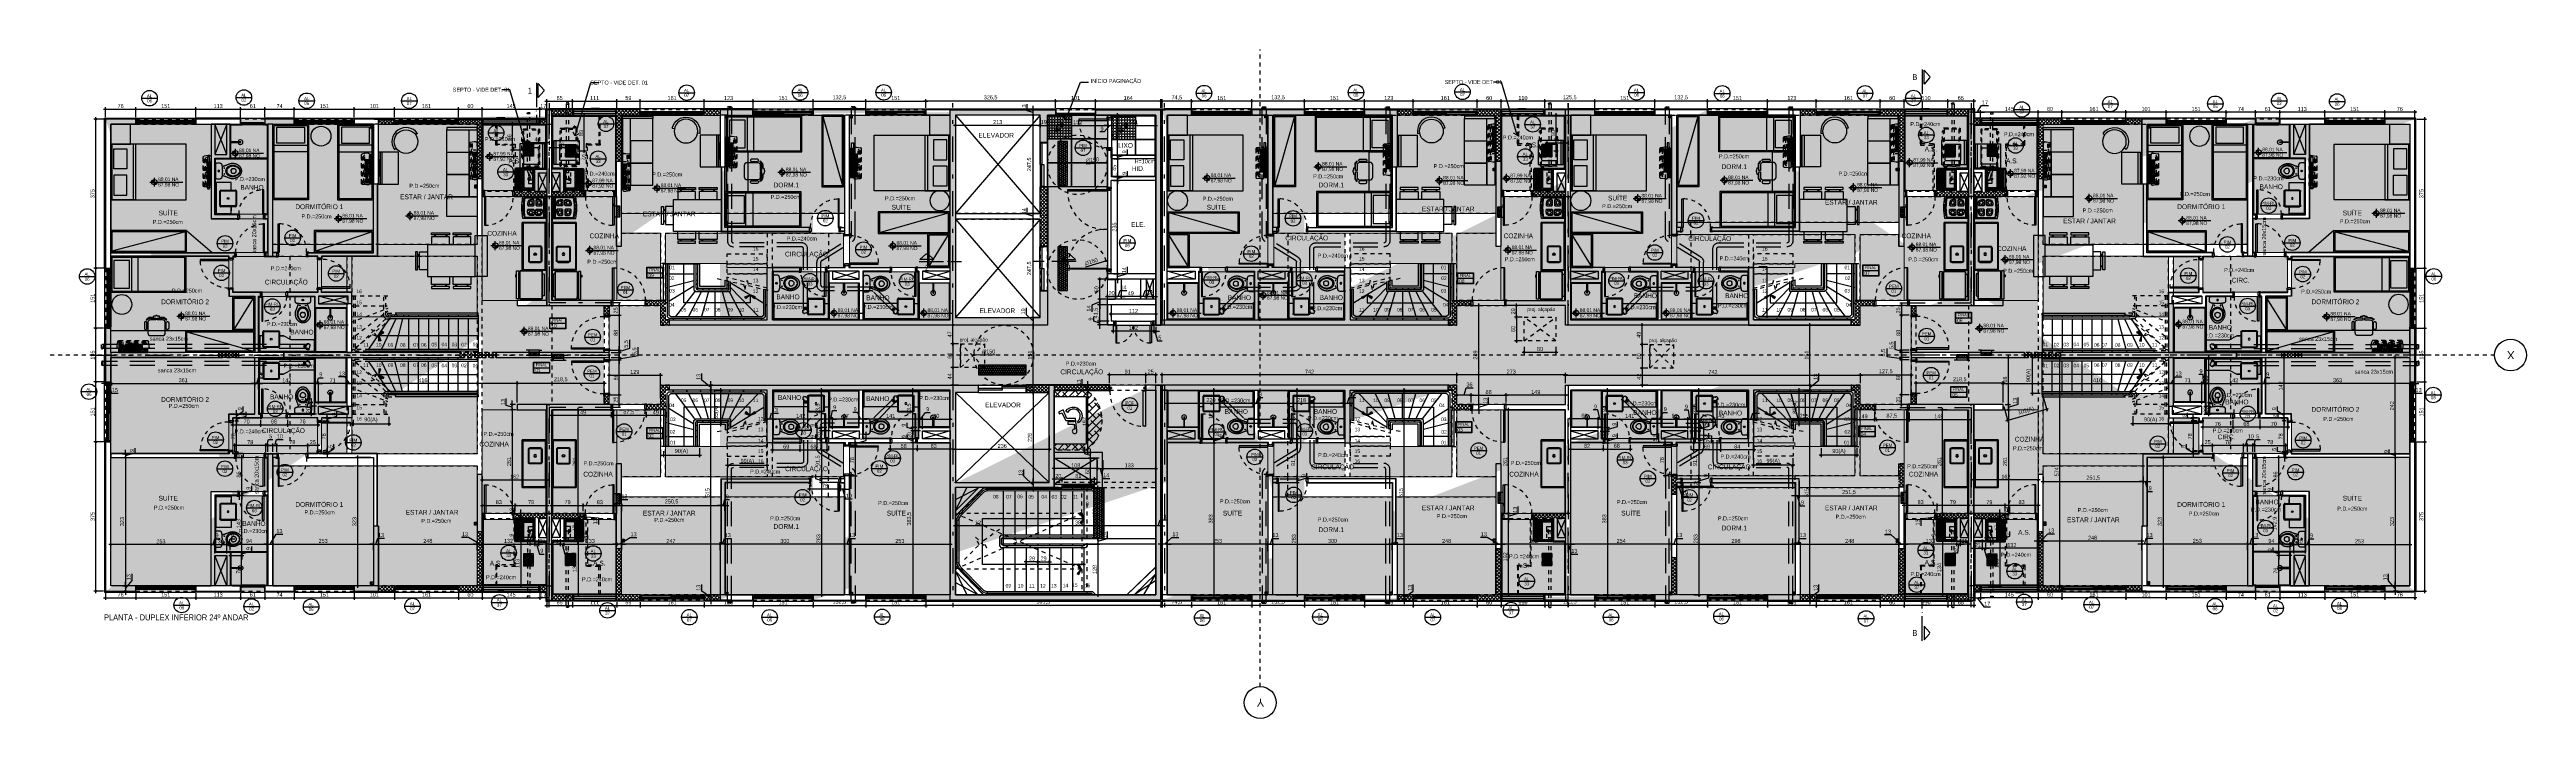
# Model space of a CAD drawing. Header units: metres. Extents: x -23 to 570, y -25 to 184.
# Drawn here: x -22.8 to 39.5, y -5.9 to 10.9 of the extents above; entities that cross this region are included whole.
import ezdxf
from ezdxf import colors
from ezdxf.entities.mleader import LeaderData, LeaderLine
from ezdxf.enums import TextEntityAlignment as Align
from ezdxf.math import Vec2, Vec3

# ---------------------------------------------------------------- set-up
doc = ezdxf.new("R2010")
doc.units = ezdxf.units.M
doc.header["$LTSCALE"] = 0.1
for name, pattern in [('CIRCULAÇAO VERTICAL$0$DASHEDX2', [1.5, 1, -0.5]), ('DUPLEX INFERIOR$0$10-GGBS-DUO-GAS-DUPLEXINF-T1-PR$0$05_GGP274BSGAAPTIPOT1$0$DASHED', [0.75, 0.5, -0.25]), ('DUPLEX INFERIOR$0$DASHDOT2', [12.7, 6.35, -3.175, 0, -3.175]), ('DUPLEX INFERIOR$0$DASHEDX2', [1.5, 1, -0.5]), ('DUPLEX INFERIOR$0$ESTILO_TQS_0001', [1, 0.7, -0.3]), ('DUPLEX INFERIOR$0$ESTILO_TQS_0004', [1.12, 0.5, -0.2, 0.01, -0.2, 0.01, -0.2]), ('DUPLEX INFERIOR$0$HIDDEN', [9.525, 6.35, -3.175]), ('DUPLEX INFERIOR$0$HIDDEN2', [0.1875, 0.125, -0.0625])]:
    doc.linetypes.add(name, pattern=pattern)
for name, color, linetype in [('ARQ-DIM', 2, 'Continuous'), ('ARQ-SIM', 1, 'Continuous'), ('ARQ-TXT', 2, 'Continuous'), ('CIRCULAÇAO VERTICAL$0$ARQ-ALV ACAB', 4, 'Continuous'), ('CIRCULAÇAO VERTICAL$0$ARQ-ALV OSSO', 5, 'Continuous'), ('CIRCULAÇAO VERTICAL$0$ARQ-AUX', 7, 'Continuous'), ('CIRCULAÇAO VERTICAL$0$ARQ-AUX1', 1, 'Continuous'), ('CIRCULAÇAO VERTICAL$0$ARQ-CAX @ 1', 1, 'Continuous'), ('CIRCULAÇAO VERTICAL$0$ARQ-CERÂMICA', 7, 'Continuous'), ('CIRCULAÇAO VERTICAL$0$ARQ-HTC', 251, 'Continuous'), ('CIRCULAÇAO VERTICAL$0$ARQ-PRJ', 7, 'CIRCULAÇAO VERTICAL$0$DASHEDX2'), ('CIRCULAÇAO VERTICAL$0$ARQ-SIM', 1, 'Continuous'), ('DUPLEX INFERIOR$0$07-GGBSTELAP-DUPLEXINF-BLA$0$GG-TE0001', 1, 'Continuous'), ('DUPLEX INFERIOR$0$07-GGBSTELAP-DUPLEXINF-BLA$0$GG-TE0003', 7, 'Continuous'), ('DUPLEX INFERIOR$0$1', 232, 'DUPLEX INFERIOR$0$DASHEDX2'), ('DUPLEX INFERIOR$0$10-GGBS-DUO-GAS-DUPLEXINF-T1-PR$0$04-GGP300BSGAAP-TIPO$0$04_GGP258BSGASEXTIPO$0$GG-GA0004', 5, 'Continuous'), ('DUPLEX INFERIOR$0$10-GGBS-DUO-GAS-DUPLEXINF-T1-PR$0$05_GGP274BSGAAPTIPOT1$0$GG-GA0105', 5, 'DUPLEX INFERIOR$0$10-GGBS-DUO-GAS-DUPLEXINF-T1-PR$0$05_GGP274BSGAAPTIPOT1$0$DASHED'), ('DUPLEX INFERIOR$0$102', 232, 'Continuous'), ('DUPLEX INFERIOR$0$20', 232, 'Continuous'), ('DUPLEX INFERIOR$0$205', 7, 'DUPLEX INFERIOR$0$ESTILO_TQS_0004'), ('DUPLEX INFERIOR$0$210', 15, 'DUPLEX INFERIOR$0$ESTILO_TQS_0001'), ('DUPLEX INFERIOR$0$28', 33, 'Continuous'), ('DUPLEX INFERIOR$0$29', 2, 'Continuous'), ('DUPLEX INFERIOR$0$3', 2, 'Continuous'), ('DUPLEX INFERIOR$0$4', 2, 'Continuous'), ('DUPLEX INFERIOR$0$5', 2, 'Continuous'), ('DUPLEX INFERIOR$0$ARQ-ALV ACAB', 4, 'Continuous'), ('DUPLEX INFERIOR$0$ARQ-ALV OSSO', 5, 'Continuous'), ('DUPLEX INFERIOR$0$ARQ-AUX', 7, 'Continuous'), ('DUPLEX INFERIOR$0$ARQ-AUX1', 1, 'Continuous'), ('DUPLEX INFERIOR$0$ARQ-AUX1 @ 1', 1, 'Continuous'), ('DUPLEX INFERIOR$0$ARQ-AUX2', 2, 'Continuous'), ('DUPLEX INFERIOR$0$ARQ-CAX', 1, 'Continuous'), ('DUPLEX INFERIOR$0$ARQ-CAX @ 1', 1, 'Continuous'), ('DUPLEX INFERIOR$0$ARQ-EIXO', 1, 'DUPLEX INFERIOR$0$DASHDOT2'), ('DUPLEX INFERIOR$0$ARQ-ENCH', 1, 'Continuous'), ('DUPLEX INFERIOR$0$ARQ-HID', 7, 'Continuous'), ('DUPLEX INFERIOR$0$ARQ-HTC', 251, 'Continuous'), ('DUPLEX INFERIOR$0$ARQ-MOB', 7, 'Continuous'), ('DUPLEX INFERIOR$0$ARQ-MOB @ 1', 7, 'Continuous'), ('DUPLEX INFERIOR$0$ARQ-PRJ', 7, 'DUPLEX INFERIOR$0$DASHEDX2'), ('DUPLEX INFERIOR$0$ARQ-SIM', 1, 'Continuous'), ('DUPLEX INFERIOR$0$MAUROAMARELO', 162, 'DUPLEX INFERIOR$0$DASHEDX2'), ('DUPLEX INFERIOR$0$MAUROCYAN', 162, 'Continuous'), ('DUPLEX INFERIOR$0$MAUROVERDE', 3, 'Continuous')]:
    doc.layers.add(name, color=color, linetype=linetype)
doc.layers.add('DUPLEX INFERIOR$0$ARQ-FORRO', color=9, linetype='Continuous', lineweight=5)
doc.styles.add('Adesa', font='ARIALN.TTF')
doc.styles.add('DUPLEX INFERIOR$0$Standard', font='arial.ttf')
doc.styles.add('M50', font='ARIALN.TTF', dxfattribs={"height": 0.15})
doc.dimstyles.new('ADESA 1-0050', dxfattribs={"dimtxt": 0.1, "dimasz": 0.1, "dimexe": 0.05, "dimexo": 0.05, "dimgap": 0.03, "dimtad": 1, "dimdec": 1, "dimlfac": 100, "dimzin": 12, "dimtxsty": 'Adesa', "dimblk": 'DOTSMALL', "dimcen": 1, "dimdle": 0.05, "dimclrd": 1, "dimclre": 1, "dimclrt": 256, "dimazin": 3, "dimtm": 1e-09, "dimtfac": 1, "dimtdec": 1, "dimtmove": 1, "dimatfit": 0, "dimldrblk": 'DOTSMALL', "dimfxl": 0.8, "dimtvp": 2, "dimtolj": 1, "dimtzin": 0, "dimarcsym": 0})

# ---------------------------------------------------------------- blocks, each defined once
blk = doc.blocks.new('ADESA-IND')
h = blk.add_hatch(color=256)
h.paths.add_polyline_path([(0.177, 0), (0.319, 0.125), (0.354, 0.068)])
h.paths.add_polyline_path([(0.177, 0), (0.034, 0.125), (0, 0.068)])
for points in [[(0.177, 0), (0.034, 0.125), (0, 0.068)], [(0.177, 0), (0.319, 0.125), (0.354, 0.068)]]:
    blk.add_lwpolyline(points, close=True)
blk = doc.blocks.new('ADESA-SIM CORT')
at = {"color": 2}
for points in [[(0.52, 0), (0, 0)], [(0.71, 0), (0.73, 0)], [(2.14, 0), (0.91, 0)]]:
    blk.add_lwpolyline(points, dxfattribs=at)
at = {"color": 3}
blk.add_lwpolyline([(1.71, 0.37), (1.4, 0.09), (2.1, 0.09), (1.79, 0.37)], dxfattribs=at)
blk.add_lwpolyline([(1.79, 0.37, 0.267949), (1.71, 0.37)], format="xyb", dxfattribs=at)
at = {"color": 3, "style": 'Adesa'}
blk.add_attdef('A', text='', height=0.35, dxfattribs=at).set_placement((1.74, -0.32), align=Align.MIDDLE_CENTER)
blk = doc.blocks.new('DUPLEX INFERIOR$0$ADESA-IND')
h = blk.add_hatch(color=256)
h.paths.add_polyline_path([(0.177, 0), (0.319, 0.125), (0.354, 0.068)])
h.paths.add_polyline_path([(0.177, 0), (0.034, 0.125), (0, 0.068)])
for points in [[(0.177, 0), (0.034, 0.125), (0, 0.068)], [(0.177, 0), (0.319, 0.125), (0.354, 0.068)]]:
    blk.add_lwpolyline(points, close=True)
blk = doc.blocks.new('DUPLEX INFERIOR$0$planta escada dup inf')
at = {"layer": 'DUPLEX INFERIOR$0$ARQ-AUX1', "ltscale": 0.1}
for p, q in [((0.005, 1.415), (0.045, 1.415)), ((0.09, 1.415), (0.72, 1.415)), ((0.765, 1.415), (0.805, 1.415)), ((0.005, 1.165), (0.045, 1.165)), ((0.005, 0.812), (0.045, 0.823)), ((0.09, 1.165), (0.72, 1.165)), ((0.09, 0.834), (0.72, 0.993)), ((0.765, 1.165), (0.805, 1.165)), ((0.765, 1.005), (0.805, 1.015))]:
    blk.add_line(p, q, dxfattribs=at)
for points in [[(0.72, 0.857), (0.09, 0.467)], [(0.739, 0.72), (0.251, 0.09)], [(0.91, 0.72), (0.58, 0.09)], [(0.805, 0.91), (0.765, 0.885)], [(0.805, 0.805), (0.774, 0.765)], [(1.082, 0.72), (0.908, 0.09)], [(0.955, 0.805), (0.934, 0.765)], [(1.105, 0.805), (1.094, 0.765)], [(1.245, 0.805), (1.245, 0.765)], [(1.245, 0.72), (1.245, 0.09)], [(1.41, 0.805), (1.421, 0.765)], [(1.433, 0.72), (1.607, 0.09)], [(1.56, 0.805), (1.581, 0.765)], [(1.565, 0.985), (1.605, 0.96)], [(1.565, 0.895), (1.604, 0.855)], [(1.605, 0.72), (1.935, 0.09)], [(1.65, 0.933), (2.475, 0.429)], [(1.65, 0.807), (2.346, 0.09)], [(0.045, 0.439), (0.005, 0.414)], [(0.216, 0.045), (0.185, 0.005)], [(0.556, 0.045), (0.535, 0.005)], [(0.896, 0.045), (0.885, 0.005)], [(1.245, 0.045), (1.245, 0.005)], [(1.619, 0.045), (1.63, 0.005)], [(1.959, 0.045), (1.98, 0.005)], [(2.39, 0.045), (2.429, 0.005)], [(2.52, 0.402), (2.56, 0.377)]]:
    blk.add_lwpolyline(points, dxfattribs=at)
at = {"layer": 'DUPLEX INFERIOR$0$ARQ-AUX2', "ltscale": 0.1}
for points in [[(-0.045, 0.495), (-0.045, 1.415), (0.005, 1.415), (0.005, 0.495)], [(0.72, 1.415), (0.72, 0.765), (0.765, 0.72), (1.64, 0.72), (1.64, 0.971)], [(0.765, 1.415), (0.765, 0.81), (0.81, 0.765), (1.595, 0.765), (1.595, 0.981)], [(0.805, 1.415), (0.805, 0.805), (1.555, 0.805), (1.555, 0.991)], [(0.805, 1.415), (0.855, 1.415)], [(0.855, 1.415), (0.855, 0.855), (1.505, 0.855), (1.505, 1.002)]]:
    blk.add_lwpolyline(points, dxfattribs=at)
at = {"layer": 'DUPLEX INFERIOR$0$ARQ-AUX2'}
for points in [[(0.045, 1.415), (0.045, 0.09), (0.09, 0.045), (2.475, 0.045), (2.52, 0.09), (2.52, 0.768)], [(0.045, 1.415), (0.09, 1.415)], [(0.09, 1.415), (0.09, 0.135), (0.135, 0.09), (2.43, 0.09), (2.475, 0.135), (2.475, 0.778)], [(0.72, 1.415), (0.765, 1.415)]]:
    blk.add_lwpolyline(points, dxfattribs=at)
at = {"layer": 'DUPLEX INFERIOR$0$ARQ-PRJ'}
for p, q in [((2.56, 1.415), (1.7, 1.415, 0)), ((2.56, 0.8), (1.555, 1.075, 0)), ((2.56, 1.165), (1.7, 1.165, 0))]:
    blk.add_line(p, q, dxfattribs=at)
for points in [[(1.553, 1.665), (2.555, 1.665)], [(1.555, 1.415), (2.555, 1.415)], [(2.555, 1.665), (2.555, 0.76)], [(1.555, 1.165), (2.56, 1.165)]]:
    blk.add_lwpolyline(points, dxfattribs=at)
at = {"layer": 'DUPLEX INFERIOR$0$ARQ-PRJ', "elevation": 0}
for points in [[(1.555, 0.991), (1.555, 1.665)], [(1.7, 1.415), (1.65, 1.415)], [(1.307, 1.045), (1.966, 0.897), (2.004, 0.773), (2.055, 0.992), (2.093, 0.868), (2.707, 0.719)]]:
    blk.add_lwpolyline(points, dxfattribs=at)
at = {"layer": 'DUPLEX INFERIOR$0$ARQ-SIM', "ltscale": 0.1}
blk.add_lwpolyline([(2.135, 0.637), (2.135, 0.43), (0.462, 0.43), (0.462, 1.415)], dxfattribs=at)
at = {"layer": 'DUPLEX INFERIOR$0$ARQ-SIM', "xscale": 0.75, "yscale": 0.75, "zscale": 0.125, "rotation": 180}
blk.add_blockref('DUPLEX INFERIOR$0$ADESA-IND', (2.268, 0.637), dxfattribs=at)
blk = doc.blocks.new('DUPLEX INFERIOR$0$escada dup inf apto 1')
at = {"layer": 'DUPLEX INFERIOR$0$ARQ-AUX1', "ltscale": 0.1}
for points in [[(0.935, 0.85), (0.415, 0.085)], [(1.107, 0.85), (0.745, 0.085)], [(1.275, 0.85), (1.075, 0.085)], [(1.425, 0.85), (1.425, 0.085)], [(1.675, 0.85), (1.675, 0.085)], [(1.925, 0.85), (1.925, 0.085)], [(2.175, 0.85), (2.175, 0.085)], [(2.425, 0.85), (2.425, 0.085)], [(2.675, 0.85), (2.675, 0.085)], [(2.925, 0.85), (2.925, 0.085)], [(3.175, 0.85), (3.175, 0.085)], [(0.381, 0.04), (0.35, 0.005)], [(0.721, 0.04), (0.7, 0.005)], [(1.062, 0.04), (1.05, 0.005)], [(1.425, 0.04), (1.425, 0.005)], [(1.675, 0.04), (1.675, 0.005)], [(1.925, 0.04), (1.925, 0.005)], [(2.175, 0.04), (2.175, 0.005)], [(2.425, 0.04), (2.425, 0.005)], [(2.675, 0.04), (2.675, 0.005)], [(2.925, 0.04), (2.925, 0.005)], [(3.175, 0.04), (3.175, 0.005)]]:
    blk.add_lwpolyline(points, dxfattribs=at)
at = {"layer": 'DUPLEX INFERIOR$0$ARQ-AUX1', "ltscale": 0.1, "elevation": 0}
for points in [[(1, 0.935), (0.969, 0.895)], [(1.15, 0.935), (1.129, 0.895)], [(1.3, 0.935), (1.288, 0.895)], [(1.425, 0.935), (1.425, 0.895)], [(1.675, 0.935), (1.675, 0.895)], [(1.925, 0.935), (1.925, 0.895)], [(2.175, 0.935), (2.175, 0.895)], [(2.425, 0.935), (2.425, 0.895)], [(2.675, 0.935), (2.675, 0.895)], [(2.925, 0.935), (2.925, 0.895)], [(3.175, 0.935), (3.175, 0.895)]]:
    blk.add_lwpolyline(points, dxfattribs=at)
at = {"layer": 'DUPLEX INFERIOR$0$ARQ-AUX2', "ltscale": 0.1, "elevation": 0}
for points in [[(3.175, 0.85), (0.929, 0.85)], [(3.175, 0.895), (0.98, 0.895)], [(3.175, 0.935), (1.026, 0.935)], [(3.175, 0.935), (3.175, 0.985), (1.084, 0.985)], [(3.175, 0.895), (3.175, 0.85)]]:
    blk.add_lwpolyline(points, dxfattribs=at)
at = {"layer": 'DUPLEX INFERIOR$0$ARQ-AUX2', "ltscale": 0.1}
for points in [[(0.381, 0.04), (3.175, 0.04)], [(0.415, 0.085), (3.175, 0.085)], [(3.175, 0.085), (3.175, 0.04)]]:
    blk.add_lwpolyline(points, dxfattribs=at)
at = {"layer": 'DUPLEX INFERIOR$0$ARQ-PRJ'}
for p, q in [((0.005, 1.425), (0.905, 1.425)), ((0.805, 0.895), (0.805, 1.425)), ((0.85, 0.94), (0.85, 1.425)), ((0.005, 1.175), (0.04, 1.175)), ((0.085, 1.175), (0.805, 1.175)), ((0.85, 0.85, 0), (0.805, 0.895, 0)), ((0.85, 1.175), (0.89, 1.175)), ((0.895, 0.895, 0), (0.85, 0.94, 0)), ((0.85, 0.85, 0), (0.929, 0.85, 0))]:
    blk.add_line(p, q, dxfattribs=at)
for points in [[(0.04, 1.425), (0.04, 0.085), (0.085, 0.04)], [(0.085, 1.425), (0.085, 0.13), (0.13, 0.085)], [(0.85, 0.85), (0, 0.005)], [(0.04, 0.778), (0.005, 0.764)], [(0.805, 1.07), (0.085, 0.795)], [(0.805, 0.966), (0.085, 0.415)], [(0.905, 1.109), (0.85, 1.088)], [(0.905, 1.042), (0.85, 1)], [(0.04, 0.381), (0.005, 0.354)], [(0.085, 0.04), (0.381, 0.04)], [(0.13, 0.085), (0.415, 0.085)]]:
    blk.add_lwpolyline(points, dxfattribs=at)
at = {"layer": 'DUPLEX INFERIOR$0$ARQ-PRJ', "elevation": 0}
for points in [[(0.093, 0.122), (0.505, 0.454), (0.627, 0.407), (0.486, 0.582), (0.607, 0.535), (1.123, 0.983)], [(0.935, 0.935), (0.895, 0.895)], [(0.895, 0.895), (0.98, 0.895)], [(0.905, 0.935), (0.905, 0.985)], [(0.905, 0.985), (1.084, 0.985)], [(1.026, 0.935), (0.905, 0.935)], [(0.005, 0.052), (0.043, 0.082)]]:
    blk.add_lwpolyline(points, dxfattribs=at)
at = {"layer": 'DUPLEX INFERIOR$0$ARQ-SIM', "ltscale": 0.1}
blk.add_lwpolyline([(0.675, 0.425), (3.175, 0.425)], dxfattribs=at)
at = {"layer": 'DUPLEX INFERIOR$0$ARQ-SIM', "xscale": 0.75, "yscale": 0.75, "zscale": 0.125, "rotation": 250.2982000906601}
blk.add_blockref('DUPLEX INFERIOR$0$ADESA-IND', (0.72, 0.55), dxfattribs=at)
blk = doc.blocks.new('DUPLEX INFERIOR$0$ARQ-MOB-CAMA CASAL')
at = {"layer": 'DUPLEX INFERIOR$0$ARQ-MOB'}
for p, q in [((-0.7, -0.629), (-0.7, 0)), ((-0.7, 0), (0.7, 0)), ((0.7, -0.629), (0.7, 0)), ((0.7, -0.03), (-0.7, -0.03)), ((0.7, -0.562), (-0.7, -0.562)), ((-0.699, -0.853), (-0.699, -0.853)), ((0.7, -0.627), (-0.693, -0.627)), ((-0.675, -1.9), (0.675, -1.9))]:
    blk.add_line(p, q, dxfattribs=at)
at = {"layer": 'DUPLEX INFERIOR$0$ARQ-MOB', "flags": 128}
for points in [[(0.7, -1.9), (0.7, 0), (-0.7, 0), (-0.7, -1.9)], [(0.7, -1.9), (0.7, 0), (-0.7, 0), (-0.7, -1.9)], [(-0.076, -0.41), (-0.076, -0.076), (-0.583, -0.076), (-0.583, -0.41)], [(-0.076, -0.41), (-0.076, -0.076), (-0.583, -0.076), (-0.583, -0.41)], [(0.076, -0.41), (0.076, -0.076), (0.583, -0.076), (0.583, -0.41)], [(0.076, -0.41), (0.076, -0.076), (0.583, -0.076), (0.583, -0.41)]]:
    blk.add_lwpolyline(points, close=True, dxfattribs=at)
at = {"layer": 'DUPLEX INFERIOR$0$ARQ-MOB'}
blk.add_lwpolyline([(0.7, -0.5), (1.2, -0.5), (1.2, 0), (0.7, 0)], close=True, dxfattribs=at)
blk.add_circle((-0.95, -0.25), 0.25, dxfattribs=at)
blk = doc.blocks.new('*U801')
at = {"flags": 128}
for points in [[(0.85, 0), (0.85, 0.55), (0, 0.55), (0, 0)], [(0.82, 0.03), (0.82, 0.52), (0.03, 0.52), (0.03, 0.03)]]:
    blk.add_lwpolyline(points, close=True, dxfattribs=at)
blk.add_lwpolyline([(0.82, 0.52), (0.03, 0.03)], dxfattribs=at)
blk = doc.blocks.new('*U802')
at = {"flags": 128}
for points in [[(1.8, 0), (1.8, 0.55), (0, 0.55), (0, 0)], [(1.77, 0.03), (1.77, 0.52), (0.03, 0.52), (0.03, 0.03)]]:
    blk.add_lwpolyline(points, close=True, dxfattribs=at)
blk.add_lwpolyline([(1.77, 0.52), (0.03, 0.03)], dxfattribs=at)
blk = doc.blocks.new('DUPLEX INFERIOR$0$CAMA-SOLTEIRO')
at = {"flags": 128}
for points in [[(1.9, 0), (0, 0), (0, 0.9), (1.9, 0.9)], [(1.87, 0.03), (0.03, 0.03), (0.03, 0.87), (1.87, 0.87)], [(0.476, 0.1), (0.076, 0.1), (0.076, 0.8), (0.476, 0.8)], [(0.694, 0.03), (0.522, 0.03), (0.522, 0.87), (0.694, 0.87)]]:
    blk.add_lwpolyline(points, close=True, dxfattribs=at)
blk = doc.blocks.new('*U803')
at = {"flags": 128}
for points in [[(1.8, 0), (1.8, 0.55), (0, 0.55), (0, 0)], [(1.77, 0.03), (1.77, 0.52), (0.03, 0.52), (0.03, 0.03)]]:
    blk.add_lwpolyline(points, close=True, dxfattribs=at)
blk.add_lwpolyline([(1.77, 0.52), (0.03, 0.03)], dxfattribs=at)
blk = doc.blocks.new('DUPLEX INFERIOR$0$GELADEIRA')
for p, q in [((-0.7, 0.709), (-0.7, 0.15)), ((-0.7, 0.709), (0, 0.709)), ((-0.7, 0.15), (-0.7, 0.709)), ((-0.7, 0.15), (-0.7, 0.709)), ((-0.01, 0.739), (-0.655, 0.739)), ((-0.055, 0.739), (-0.01, 0.739)), ((-0.01, 0.739), (-0.055, 0.739)), ((0, 0.709), (-0.055, 0.709)), ((-0.055, 0.709), (0, 0.709)), ((0, 0.15), (0, 0.709)), ((0, 0.709), (0, 0.15)), ((0, 0.709), (0, 0.15)), ((-0.7, 0.15), (0, 0.15)), ((0, 0.15), (-0.7, 0.15)), ((0, 0.15), (-0.7, 0.15))]:
    blk.add_line(p, q)
blk.add_lwpolyline([(0, 0.739), (0, 0.8), (-0.7, 0.8), (-0.7, 0.739)], close=True)
for points in [[(-0.68, 0.739), (-0.68, 0.709)], [(-0.6, 0.8), (-0.6, 0.824), (-0.55, 0.824), (-0.55, 0.8)], [(-0.02, 0.739), (-0.02, 0.709)], [(-0.63, 0.15), (-0.63, 0.1), (-0.07, 0.1), (-0.07, 0.15)]]:
    blk.add_lwpolyline(points)
blk = doc.blocks.new('DUPLEX INFERIOR$0$ARQ-MOB-COZ FOG')
at = {"layer": 'DUPLEX INFERIOR$0$ARQ-MOB'}
for p, q in [((-0.203, -0.168), (-0.149, -0.168)), ((-0.203, -0.375), (-0.149, -0.375)), ((-0.195, -0.241), (-0.141, -0.187)), ((-0.141, -0.356), (-0.195, -0.302)), ((-0.141, -0.149), (-0.177, -0.114)), ((-0.177, -0.43), (-0.141, -0.394)), ((-0.122, -0.141), (-0.122, -0.087)), ((-0.122, -0.249), (-0.122, -0.195)), ((-0.122, -0.348), (-0.122, -0.294)), ((-0.122, -0.456), (-0.122, -0.402)), ((-0.103, -0.149), (-0.049, -0.095)), ((-0.049, -0.241), (-0.103, -0.187)), ((-0.103, -0.356), (-0.049, -0.302)), ((-0.049, -0.448), (-0.103, -0.394)), ((-0.095, -0.168), (-0.041, -0.168)), ((-0.095, -0.375), (-0.041, -0.375)), ((0.095, -0.168), (0.041, -0.168)), ((0.095, -0.375), (0.041, -0.375)), ((0.103, -0.149), (0.049, -0.095)), ((0.049, -0.241), (0.103, -0.187)), ((0.103, -0.356), (0.049, -0.302)), ((0.049, -0.448), (0.103, -0.394)), ((0.122, -0.141), (0.122, -0.087)), ((0.122, -0.249), (0.122, -0.195)), ((0.122, -0.348), (0.122, -0.294)), ((0.122, -0.456), (0.122, -0.402)), ((0.141, -0.149), (0.177, -0.114)), ((0.195, -0.241), (0.141, -0.187)), ((0.141, -0.356), (0.195, -0.302)), ((0.177, -0.43), (0.141, -0.394)), ((0.203, -0.168), (0.149, -0.168)), ((0.203, -0.375), (0.149, -0.375))]:
    blk.add_line(p, q, dxfattribs=at)
for points in [[(0.275, -0.018), (0.275, 0), (-0.275, 0), (-0.275, -0.018)], [(0.225, -0.567), (0.223, -0.549), (0.134, -0.559), (0.136, -0.577)]]:
    blk.add_lwpolyline(points, close=True, dxfattribs=at)
for points in [[(-0.275, -0.027), (-0.275, -0.572, 0.100403), (0.275, -0.572), (0.275, -0.027)], [(-0.248, -0.054), (-0.248, -0.513, 0.096292), (0.248, -0.513), (0.248, -0.054)], [(-0.041, -0.222), (-0.041, -0.114, 0.414214), (-0.068, -0.087), (-0.113, -0.087, 0.414214), (-0.203, -0.177), (-0.203, -0.222, 0.414214), (-0.176, -0.249), (-0.068, -0.249, 0.414214)], [(-0.041, -0.429), (-0.041, -0.321, 0.414214), (-0.068, -0.294), (-0.176, -0.294, 0.414214), (-0.203, -0.321), (-0.203, -0.366, 0.414214), (-0.113, -0.456), (-0.068, -0.456, 0.414214)], [(0.041, -0.222), (0.041, -0.114, -0.414214), (0.068, -0.087), (0.113, -0.087, -0.414214), (0.203, -0.177), (0.203, -0.222, -0.414214), (0.176, -0.249), (0.068, -0.249, -0.414214)], [(0.041, -0.429), (0.041, -0.321, -0.414214), (0.068, -0.294), (0.176, -0.294, -0.414214), (0.203, -0.321), (0.203, -0.366, -0.414214), (0.113, -0.456), (0.068, -0.456, -0.414214)]]:
    blk.add_lwpolyline(points, format="xyb", close=True, dxfattribs=at)
for centre in [(-0.122, -0.168), (-0.122, -0.375), (0.122, -0.168), (0.122, -0.375)]:
    blk.add_circle(centre, 0.045, dxfattribs=at)
blk.add_arc((0, 0.823), 1.378, 258.48895, 281.51105, dxfattribs=at)
for centre, major_axis in [((-0.173, -0.565), (0.0225, 0)), ((-0.101, -0.576), (0.0225, 0.0004)), ((-0.023, -0.578), (0.0224, 0.0016)), ((0.054, -0.576), (0.0224, 0.002))]:
    blk.add_ellipse(centre, major_axis=major_axis, ratio=0.612901, start_param=3.141593, end_param=9.424778, dxfattribs=at)
blk = doc.blocks.new('DUPLEX INFERIOR$0$arq-cadeira giro')
at = {"linetype": 'Continuous'}
blk.add_lwpolyline([(-0.25, -0.306), (-0.18, -0.306, 0.414214), (-0.15, -0.276), (-0.15, -0.271, 0.414214), (-0.18, -0.241), (-0.25, -0.241), (-0.32, -0.241, 0.414214), (-0.35, -0.271), (-0.35, -0.276, 0.414214), (-0.32, -0.306)], format="xyb", close=True, dxfattribs=at)
at = {"layer": 'DUPLEX INFERIOR$0$ARQ-MOB'}
blk.add_lwpolyline([(-0.505, 0), (-0.505, 0.015), (-0.49, 0.015), (-0.485, 0.075), (-0.455, 0.075), (-0.455, 0.15, -0.255924), (-0.395, 0.26), (-0.395, 0.235, 0.223888), (-0.435, 0.15), (-0.435, 0.015), (-0.395, 0.015), (-0.395, 0.15, -0.39825), (-0.333, 0.22), (-0.07, 0.22, -0.414214), (0, 0.15), (0, 0), (0, -0.15, -0.414214), (-0.07, -0.22), (-0.333, -0.22, -0.39825), (-0.395, -0.15), (-0.395, -0.015), (-0.435, -0.015), (-0.435, -0.15, 0.223888), (-0.395, -0.235), (-0.395, -0.26, -0.255924), (-0.455, -0.15), (-0.455, -0.075), (-0.485, -0.075), (-0.49, -0.015), (-0.505, -0.015)], format="xyb", close=True, dxfattribs=at)
at = {"layer": 'DUPLEX INFERIOR$0$ARQ-MOB', "linetype": 'Continuous'}
for points in [[(-0.25, 0.306), (-0.18, 0.306, -0.414214), (-0.15, 0.276), (-0.15, 0.271, -0.414214), (-0.18, 0.241), (-0.25, 0.241), (-0.32, 0.241, -0.414214), (-0.35, 0.271), (-0.35, 0.276, -0.414214), (-0.32, 0.306)], [(-0.25, -0.306), (-0.18, -0.306, 0.414214), (-0.15, -0.276), (-0.15, -0.271, 0.414214), (-0.18, -0.241), (-0.25, -0.241), (-0.32, -0.241, 0.414214), (-0.35, -0.271), (-0.35, -0.276, 0.414214), (-0.32, -0.306)]]:
    blk.add_lwpolyline(points, format="xyb", close=True, dxfattribs=at)
blk = doc.blocks.new('DUPLEX INFERIOR$0$MAQ-LAVAR-ROUPA')
blk.add_lwpolyline([(0, 0.65), (0.61, 0.65), (0.61, 0.02), (0, 0.02)], close=True)
for points in [[(0.61, 0.07), (0, 0.07)], [(0.6, 0.02), (0.6, 0), (0.01, 0), (0.01, 0.02)], [(0.01, 0), (0.6, 0)]]:
    blk.add_lwpolyline(points)
blk.add_lwpolyline([(0.1, 0.18), (0.1, 0.54, -0.414214), (0.12, 0.56), (0.49, 0.56, -0.414214), (0.51, 0.54), (0.51, 0.18, -0.414214), (0.49, 0.16), (0.12, 0.16, -0.414214)], format="xyb", close=True)
blk = doc.blocks.new('DUPLEX INFERIOR$0$ARQ-LAY-SOF')
at = {"layer": 'DUPLEX INFERIOR$0$ARQ-MOB'}
for points in [[(0.2, 1.74), (0.2, 0.06), (0, 0.06), (0, 1.74)], [(0.76, 1.74), (0.76, 0.06), (0, 0.06), (0, 1.74)], [(0.76, 1.74), (0.76, 1.18), (0.2, 1.18), (0.2, 1.74)], [(0.76, 1.18), (0.76, 0.62), (0.2, 0.62), (0.2, 1.18)], [(0.76, 0), (0.76, 0.06), (0, 0.06), (0, 0)]]:
    blk.add_lwpolyline(points, close=True, dxfattribs=at)
blk = doc.blocks.new('DUPLEX INFERIOR$0$mesa 5l')
at = {"layer": 'DUPLEX INFERIOR$0$ARQ-MOB'}
for p, q in [((989.06, 456.928), (987.86, 456.928)), ((987.86, 456.928), (987.86, 456.128)), ((988.415, 457.228), (987.965, 457.228)), ((987.965, 457.228), (987.965, 457.178)), ((987.965, 457.178), (988.415, 457.178)), ((987.965, 456.928), (987.965, 457.128)), ((987.965, 457.128), (988.415, 457.128)), ((988.036, 457.178), (988.036, 457.128)), ((988.056, 457.178), (988.056, 457.128)), ((988.056, 457.178), (988.056, 457.128)), ((988.324, 457.178), (988.324, 457.128)), ((988.344, 457.178), (988.344, 457.128)), ((988.415, 457.178), (988.415, 457.228)), ((988.415, 457.128), (988.415, 456.928)), ((988.955, 457.228, -0.023), (988.505, 457.228, -0.023)), ((988.505, 457.228, -0.023), (988.505, 457.178, -0.023)), ((988.505, 457.178, -0.023), (988.955, 457.178, -0.023)), ((988.505, 456.928, -0.023), (988.505, 457.128, -0.023)), ((988.505, 457.128, -0.023), (988.955, 457.128, -0.023)), ((988.576, 457.178, -0.023), (988.576, 457.128, -0.023)), ((988.596, 457.178, -0.023), (988.596, 457.128, -0.023)), ((988.596, 457.178, -0.023), (988.596, 457.128, -0.023)), ((988.864, 457.178, -0.023), (988.864, 457.128, -0.023)), ((988.884, 457.178, -0.023), (988.884, 457.128, -0.023)), ((988.955, 457.178, -0.023), (988.955, 457.228, -0.023)), ((988.955, 457.128, -0.023), (988.955, 456.928, -0.023)), ((989.06, 456.128), (989.06, 456.928)), ((989.06, 456.753), (989.26, 456.753)), ((989.26, 456.303), (989.06, 456.303)), ((989.26, 456.753), (989.26, 456.303)), ((989.31, 456.681), (989.26, 456.681)), ((989.31, 456.661), (989.26, 456.661)), ((989.31, 456.661), (989.26, 456.661)), ((989.31, 456.394), (989.26, 456.394)), ((989.31, 456.374), (989.26, 456.374)), ((989.36, 456.753), (989.31, 456.753)), ((989.31, 456.753), (989.31, 456.303)), ((989.31, 456.303), (989.36, 456.303)), ((989.36, 456.303), (989.36, 456.753)), ((987.86, 456.128), (989.06, 456.128)), ((987.965, 456.128), (987.965, 455.928)), ((987.965, 455.928), (988.415, 455.928)), ((987.965, 455.828), (987.965, 455.878)), ((987.965, 455.878), (988.415, 455.878)), ((988.415, 455.828), (987.965, 455.828)), ((988.036, 455.878), (988.036, 455.928)), ((988.056, 455.878), (988.056, 455.928)), ((988.056, 455.878), (988.056, 455.928)), ((988.324, 455.878), (988.324, 455.928)), ((988.344, 455.878), (988.344, 455.928)), ((988.415, 455.928), (988.415, 456.128)), ((988.415, 455.878), (988.415, 455.828)), ((988.505, 456.128, -0.023), (988.505, 455.928, -0.023)), ((988.505, 455.928, -0.023), (988.955, 455.928, -0.023)), ((988.505, 455.828, -0.023), (988.505, 455.878, -0.023)), ((988.505, 455.878, -0.023), (988.955, 455.878, -0.023)), ((988.955, 455.828, -0.023), (988.505, 455.828, -0.023)), ((988.576, 455.878, -0.023), (988.576, 455.928, -0.023)), ((988.596, 455.878, -0.023), (988.596, 455.928, -0.023)), ((988.596, 455.878, -0.023), (988.596, 455.928, -0.023)), ((988.864, 455.878, -0.023), (988.864, 455.928, -0.023)), ((988.884, 455.878, -0.023), (988.884, 455.928, -0.023)), ((988.955, 455.928, -0.023), (988.955, 456.128, -0.023)), ((988.955, 455.878, -0.023), (988.955, 455.828, -0.023))]:
    blk.add_line(p, q, dxfattribs=at)
blk = doc.blocks.new('DUPLEX INFERIOR$0$ARQ_LAY_CAD_RED')
at = {"layer": 'DUPLEX INFERIOR$0$ARQ-MOB'}
for p, q in [((-0.012, 0.353), (-0.01, 0.297)), ((0, -0.353), (0.002, -0.298))]:
    blk.add_line(p, q, dxfattribs=at)
blk.add_circle((0, 0), 0.298, dxfattribs=at)
blk.add_arc((0, 0), 0.353, 91.99736, 270.58251, dxfattribs=at)
blk = doc.blocks.new('*U800')
for p, q in [((-0.2, -0.02), (-0.2, 0)), ((0.2, -0.02), (0.2, 0)), ((-0.015, -0.04), (-0.015, -0.02)), ((0.015, -0.04), (0.015, -0.02))]:
    blk.add_line(p, q)
for points in [[(0.2, 0), (-0.2, 0)], [(0.2, -0.02), (-0.2, -0.02)]]:
    blk.add_lwpolyline(points)
blk.add_lwpolyline([(-0.4, -0.09), (0.4, -0.09), (0.4, -0.04), (-0.4, -0.04)], close=True)
blk = doc.blocks.new('DUPLEX INFERIOR$0$LAYOUT APTO DUP INF TIPO 2')
at = {"layer": 'DUPLEX INFERIOR$0$ARQ-MOB'}
blk.add_lwpolyline([(-21.105, -8.315), (-21.105, -7.315), (-20.555, -7.315), (-20.555, -8.315)], close=True, dxfattribs=at)
at = {"layer": 'DUPLEX INFERIOR$0$ARQ-MOB', "elevation": 0}
blk.add_lwpolyline([(-21.265, -8.739), (-21.765, -8.739), (-21.765, -7.939), (-21.265, -7.939)], close=True, dxfattribs=at)
at = {"layer": 'DUPLEX INFERIOR$0$ARQ-MOB', "xscale": -1}
for name, p, rotation in [('DUPLEX INFERIOR$0$GELADEIRA', (-25.565, -4.61), 270), ('DUPLEX INFERIOR$0$ARQ-MOB-COZ FOG', (-25.465, -6.914, 0), 90), ('*U802', (-15.485, -6.809, 0), 359.998618023585), ('*U803', (-18.155, -7.439, 0), 90), ('DUPLEX INFERIOR$0$MAQ-LAVAR-ROUPA', (-25.455, -8.604), 270)]:
    blk.add_blockref(name, p, dxfattribs=dict(at, rotation=rotation))
at = {"layer": 'DUPLEX INFERIOR$0$ARQ-MOB'}
for name, p, rotation in [('*U801', (-15.485, -6.259, 0), 90.00138197641536), ('DUPLEX INFERIOR$0$ARQ-MOB-CAMA CASAL', (-15.485, -8.039, 0), 270.0013819764157)]:
    blk.add_blockref(name, p, dxfattribs=dict(at, rotation=rotation))
at = {"layer": 'DUPLEX INFERIOR$0$ARQ-MOB', "color": 7}
for name, p, rotation in [('DUPLEX INFERIOR$0$mesa 5l', (966.625, 449.813, 0), 180), ('DUPLEX INFERIOR$0$ARQ_LAY_CAD_RED', (-22.122, -8.837, 0), 100.1915018500275)]:
    blk.add_blockref(name, p, dxfattribs=dict(at, rotation=rotation))
at = {"layer": 'DUPLEX INFERIOR$0$ARQ-MOB', "xscale": -1, "zscale": 39.37007874015748, "rotation": 180}
blk.add_blockref('DUPLEX INFERIOR$0$CAMA-SOLTEIRO', (-21.135, -6.415), dxfattribs=at)
at = {"layer": 'DUPLEX INFERIOR$0$ARQ-MOB'}
blk.add_blockref('DUPLEX INFERIOR$0$ARQ-LAY-SOF', (-23.715, -9.215), dxfattribs=at)
at = {"layer": 'DUPLEX INFERIOR$0$ARQ-MOB', "ltscale": 0.5, "xscale": -1}
blk.add_blockref('DUPLEX INFERIOR$0$arq-cadeira giro', (-20.647, -7.829, 0), dxfattribs=at)
at = {"layer": 'DUPLEX INFERIOR$0$ARQ-MOB', "zscale": 39.37007874015748}
blk.add_blockref('DUPLEX INFERIOR$0$CAMA-SOLTEIRO', (-21.105, -9.215), dxfattribs=at)
at = {"layer": 'DUPLEX INFERIOR$0$ARQ-MOB @ 1', "xscale": -1, "rotation": 270}
blk.add_blockref('*U800', (-21.265, -8.339, 0), dxfattribs=at)
at = {"layer": 'DUPLEX INFERIOR$0$ARQ-MOB @ 1', "rotation": 90}
blk.add_blockref('*U800', (-17.998, -8.145), dxfattribs=at)
blk = doc.blocks.new('*U1023')
at = {"layer": 'CIRCULAÇAO VERTICAL$0$ARQ-HTC'}
h = blk.add_hatch(dxfattribs=at)
h.set_pattern_fill('ANSI38', color=256, angle=90)
h.set_pattern_definition([(135, (28.00371, -133.90091), (-0.08838835, -0.08838835), []), (225, (28.00371, -133.90091), (-0.08838835, -0.26516504), [0.3125, -0.1875])])
h.paths.add_polyline_path([(-0.15, 0.8), (-0.15, 0), (0, 0), (0, 0.8), (1.2, 0.8), (1.2, 0), (1.35, 0), (1.35, 0.8, 0.533333)])
at = {"color": 7, "linetype": 'CIRCULAÇAO VERTICAL$0$DASHEDX2', "ltscale": 0.2}
blk.add_lwpolyline([(1.35, 0.8), (1.35, 0), (-0.15, 0), (-0.15, 0.8, -0.533333)], format="xyb", close=True, dxfattribs=at)
at = {"flags": 128}
blk.add_lwpolyline([(0, 0), (0, 0.8), (1.2, 0.8), (1.2, 0)], close=True, dxfattribs=at)
for points in [[(0.371, 0.287, -1.21092), (0.665, 0.605), (0.63, 0.58, 1.220785), (0.403, 0.325)], [(0.643, 0.493), (0.643, 0.338), (0.695, 0.338), (0.695, 0.496), (0.82, 0.508, 3.158623), (0.861, 0.561), (0.553, 0.531), (0.553, 0.314), (0.337, 0.221), (0.393, 0.101), (0.438, 0.122), (0.409, 0.185), (0.608, 0.281), (0.608, 0.493)]]:
    blk.add_lwpolyline(points, format="xyb", close=True, dxfattribs=at)
blk = doc.blocks.new('*U1024')
for points in [[(-0.91, -0.09), (-0.915, -0.09), (-0.915, -0.1), (-0.885, -0.1), (-0.885, -0.045), (-0.845, -0.045), (-0.845, -0.015), (-0.89, -0.015), (-0.89, -0.02), (-0.85, -0.02), (-0.85, -0.04), (-0.89, -0.04), (-0.89, -0.095), (-0.91, -0.095), (-0.91, -0.09)], [(0.03, -0.09), (0.035, -0.09), (0.035, -0.1), (0.005, -0.1), (0.005, -0.045), (-0.035, -0.045), (-0.035, -0.015), (0.01, -0.015), (0.01, -0.02), (-0.03, -0.02), (-0.03, -0.04), (0.01, -0.04), (0.01, -0.095), (0.03, -0.095), (0.03, -0.09)]]:
    blk.add_lwpolyline(points)
blk.add_lwpolyline([(-0.05, -0.99), (-0.05, -0.1), (0.005, -0.1), (0.005, -0.99)], close=True)
at = {"layer": 'CIRCULAÇAO VERTICAL$0$ARQ-PRJ'}
blk.add_arc((-0.026, -0.131), 0.86, 177.93453, 272.06551, dxfattribs=at)
blk = doc.blocks.new('*U1025')
at = {"color": 0, "linetype": 'ByBlock', "ltscale": 0.5}
for points in [[(0.02, -0.045), (0.02, -0.045), (0.02, -0.045), (0.02, -0.045), (0.02, -0.045), (0.02, -0.045), (0.02, -0.045), (0.02, -0.045), (0.02, -0.045), (0.03, -0.045), (0.03, -0.05), (0, -0.05), (0, 0), (0.03, 0), (0.03, -0.005), (0.02, -0.005), (0.02, -0.045)], [(0.98, -0.045), (0.98, -0.045), (0.98, -0.045), (0.98, -0.045), (0.98, -0.045), (0.98, -0.045), (0.98, -0.045), (0.98, -0.045), (0.98, -0.045), (0.97, -0.045), (0.97, -0.05), (1, -0.05), (1, 0), (0.97, 0), (0.97, -0.005), (0.98, -0.005), (0.98, -0.045)], [(0.025, -0.01), (0.06, -0.01), (0.06, -0.04), (0.025, -0.04)], [(0.975, -0.01), (0.94, -0.01), (0.94, -0.04), (0.975, -0.04)]]:
    blk.add_lwpolyline(points, close=True, dxfattribs=at)
at = {"color": 8, "linetype": 'ByBlock', "ltscale": 0.5}
for points in [[(0.97, 0), (0.03, 0)], [(0.97, -0.05), (0.03, -0.05)]]:
    blk.add_lwpolyline(points, dxfattribs=at)
at = {"color": 7, "linetype": 'ByBlock', "ltscale": 0.5}
blk.add_lwpolyline([(0.94, -0.01), (0.94, -0.04), (0.06, -0.04), (0.06, -0.01)], close=True, dxfattribs=at)
blk.add_lwpolyline([(0.06, -0.025), (0.94, -0.025)], dxfattribs=at)
blk = doc.blocks.new('*U1027')
at = {"color": 0, "linetype": 'ByBlock', "ltscale": 0.5}
for points in [[(0.02, -0.045), (0.02, -0.045), (0.02, -0.045), (0.02, -0.045), (0.02, -0.045), (0.02, -0.045), (0.02, -0.045), (0.02, -0.045), (0.02, -0.045), (0.03, -0.045), (0.03, -0.05), (0, -0.05), (0, 0), (0.03, 0), (0.03, -0.005), (0.02, -0.005), (0.02, -0.045)], [(0.78, -0.045), (0.78, -0.045), (0.78, -0.045), (0.78, -0.045), (0.78, -0.045), (0.78, -0.045), (0.78, -0.045), (0.78, -0.045), (0.78, -0.045), (0.77, -0.045), (0.77, -0.05), (0.8, -0.05), (0.8, 0), (0.77, 0), (0.77, -0.005), (0.78, -0.005), (0.78, -0.045)], [(0.025, -0.01), (0.06, -0.01), (0.06, -0.04), (0.025, -0.04)], [(0.775, -0.01), (0.74, -0.01), (0.74, -0.04), (0.775, -0.04)]]:
    blk.add_lwpolyline(points, close=True, dxfattribs=at)
at = {"color": 8, "linetype": 'ByBlock', "ltscale": 0.5}
for points in [[(0.77, 0), (0.03, 0)], [(0.77, -0.05), (0.03, -0.05)]]:
    blk.add_lwpolyline(points, dxfattribs=at)
at = {"color": 7, "linetype": 'ByBlock', "ltscale": 0.5}
blk.add_lwpolyline([(0.74, -0.01), (0.74, -0.04), (0.06, -0.04), (0.06, -0.01)], close=True, dxfattribs=at)
blk = doc.blocks.new('*U1031')
for points in [[(-0.775, -0.16), (-0.725, -0.16), (-0.725, -0.15), (-0.775, -0.15)], [(-0.765, -0.03), (-0.715, -0.03), (-0.715, -0.04), (-0.765, -0.04)], [(0, -0.15), (0, -0.87), (-0.03, -0.87), (-0.03, -0.15)], [(0.045, -0.03), (-0.005, -0.03), (-0.005, -0.04), (0.045, -0.04)], [(0.055, -0.16), (0.005, -0.16), (0.005, -0.15), (0.055, -0.15)]]:
    blk.add_lwpolyline(points, close=True)
for points in [[(-0.76, -0.15), (-0.72, -0.15), (-0.72, -0.12), (-0.71, -0.12), (-0.71, -0.04), (-0.745, -0.04), (-0.745, -0.15)], [(0.04, -0.15), (0, -0.15), (0, -0.12), (-0.01, -0.12), (-0.01, -0.04), (0.025, -0.04), (0.025, -0.15)]]:
    blk.add_lwpolyline(points)
at = {"layer": 'CIRCULAÇAO VERTICAL$0$ARQ-PRJ'}
blk.add_arc((-0.021, -0.171), 0.7, 178.29865, 271.70135, dxfattribs=at)
blk = doc.blocks.new('*U1030')
for points in [[(0.025, 0), (0.025, 1), (0.055, 1), (0.055, 0)], [(2.025, 0), (2.025, 1), (1.995, 1), (1.995, 0)], [(-0.03, 0.01), (0.02, 0.01), (0.02, 0), (-0.03, 0)], [(2.08, 0.01), (2.03, 0.01), (2.03, 0), (2.08, 0)]]:
    blk.add_lwpolyline(points, close=True)
for points in [[(-0.015, 0), (0.025, 0), (0.025, -0.03), (0.035, -0.03), (0.035, -0.095), (0, -0.095), (0, 0)], [(2.065, 0), (2.025, 0), (2.025, -0.03), (2.015, -0.03), (2.015, -0.095), (2.05, -0.095), (2.05, 0)]]:
    blk.add_lwpolyline(points)
at = {"layer": 'CIRCULAÇAO VERTICAL$0$ARQ-PRJ'}
for centre, start, end in [((0.075, 0.05), 356.98723, 93.01279), ((1.975, 0.05), 86.98721, 183.01277)]:
    blk.add_arc(centre, 0.951, start, end, dxfattribs=at)
blk = doc.blocks.new('*U1033')
at = {"layer": 'CIRCULAÇAO VERTICAL$0$ARQ-HTC'}
h = blk.add_hatch(dxfattribs=at)
h.set_pattern_fill('HEX', color=256, scale=0.5)
h.set_pattern_definition([(0, (0, 10.2387), (0, 2.7496307), [1.5875, -3.175]), (120, (0, 10.2387), (-2.38125, -1.3748153), [1.5875, -3.175]), (60, (1.5875, 10.2387), (-2.38125, 1.3748153), [1.5875, -3.175])])
h.paths.add_polyline_path([(1521.9, 744), (1546.9, 744), (1546.9, 754), (1546.9, 853.8), (1521.9, 853.8)])
at = {"color": 252}
blk.add_lwpolyline([(1546.9, 754), (1546.9, 744), (1521.9, 744), (1521.9, 853.8), (1546.9, 853.8), (1546.9, 754)], dxfattribs=at)
blk = doc.blocks.new('*U1034')
at = {"layer": 'CIRCULAÇAO VERTICAL$0$ARQ-HTC'}
h = blk.add_hatch(dxfattribs=at)
h.set_pattern_fill('HEX', color=256, scale=0.5)
h.set_pattern_definition([(0, (0, 0.005), (0, 2.7496307), [1.5875, -3.175]), (120, (0, 0.005), (-2.38125, -1.3748153), [1.5875, -3.175]), (60, (1.5875, 0.005), (-2.38125, 1.3748153), [1.5875, -3.175])])
h.paths.add_polyline_path([(1521.9, 733.8), (1546.9, 733.8), (1546.9, 743.8), (1546.9, 853.8), (1521.9, 853.8)])
at = {"color": 252}
blk.add_lwpolyline([(1546.9, 743.8), (1546.9, 733.8), (1521.9, 733.8), (1521.9, 853.8), (1546.9, 853.8), (1546.9, 743.8)], dxfattribs=at)
blk = doc.blocks.new('*U1035')
for points in [[(-0.03, 0.01), (0.02, 0.01), (0.02, 0), (-0.03, 0)], [(0.025, 0), (0.025, 0.45), (0.055, 0.45), (0.055, 0)], [(0.925, 0), (0.925, 0.45), (0.895, 0.45), (0.895, 0)], [(0.98, 0.01), (0.93, 0.01), (0.93, 0), (0.98, 0)]]:
    blk.add_lwpolyline(points, close=True)
for points in [[(-0.015, 0), (0.025, 0), (0.025, -0.03), (0.035, -0.03), (0.035, -0.095), (0, -0.095), (0, 0)], [(0.965, 0), (0.925, 0), (0.925, -0.03), (0.915, -0.03), (0.915, -0.095), (0.95, -0.095), (0.95, 0)]]:
    blk.add_lwpolyline(points)
at = {"layer": 'CIRCULAÇAO VERTICAL$0$ARQ-PRJ'}
for centre, start, end in [((0.047, 0.022), 356.98723, 93.01279), ((0.902, 0.022), 86.98721, 183.01277)]:
    blk.add_arc(centre, 0.428, start, end, dxfattribs=at)
blk = doc.blocks.new('CIRCULAÇAO VERTICAL$0$Seta para pag.piso')
for p, q in [((-0.113, 0), (-0.08, 0.042)), ((-0.113, 0), (-0.071, 0.031)), ((-0.113, 0), (0, 0)), ((-0.113, 0), (-0.08, -0.042)), ((-0.113, 0), (-0.072, -0.031)), ((-0.08, 0.042), (-0.071, 0.031)), ((0, 0.113), (-0.042, 0.08)), ((-0.042, 0.08), (-0.031, 0.072)), ((0, 0.113), (-0.031, 0.072)), ((0, 0.113), (0, 0)), ((0, 0.113), (0.042, 0.08)), ((0, 0.113), (0.031, 0.071)), ((0.042, 0.08), (0.031, 0.071)), ((-0.08, -0.042), (-0.072, -0.031))]:
    blk.add_line(p, q)
blk = doc.blocks.new('CIRCULAÇAO VERTICAL')
at = {"layer": 'CIRCULAÇAO VERTICAL$0$ARQ-CERÂMICA'}
h = blk.add_hatch(dxfattribs=at)
h.set_pattern_fill('ANGLE', color=251, scale=0.01, angle=180)
h.set_pattern_definition([(180, (0.68129, -1.49177), (-9e-18, -0.06985), [0.0508, -0.01905]), (270, (0.68129, -1.49177), (0.06985, -1e-17), [0.0508, -0.01905])])
h.paths.add_polyline_path([(2.92, 8.64), (2.32, 8.64), (2.32, 9.24), (2.92, 9.24)])
h = blk.add_hatch(dxfattribs=at)
h.set_pattern_fill('ANGLE', color=251, scale=0.01, angle=180)
h.set_pattern_definition([(180, (2.296136, -1.50679), (-9e-18, -0.06985), [0.0508, -0.01905]), (270, (2.296136, -1.50679), (0.06985, -1e-17), [0.0508, -0.01905])])
h.paths.add_polyline_path([(4.535, 8.625), (3.935, 8.625), (3.935, 9.225), (4.535, 9.225)])
at = {"elevation": 0}
blk.add_lwpolyline([(3.525, 9.395), (2.525, 9.395)], dxfattribs=at)
blk.add_lwpolyline([(0, 0), (-0.002, -0.001)])
at = {"color": 7, "elevation": 0}
blk.add_lwpolyline([(2.685, -0.04), (3.485, -0.04)], dxfattribs=at)
at = {"layer": 'CIRCULAÇAO VERTICAL$0$ARQ-ALV ACAB'}
for p, q in [((3.935, 9.16, 0), (3.825, 9.16, 0)), ((5.03, 9.225, 0), (3.935, 9.225, 0)), ((3.935, 9.225, 0), (3.935, 9.16, 0)), ((5.03, 7.705, 0), (5.03, 9.225, 0)), ((3.825, 8.39, 0), (3.935, 8.39, 0)), ((3.825, 8.39, 0), (3.825, 8.04, 0)), ((3.935, 8.39, 0), (3.935, 7.705, 0)), ((3.825, 7.39, 0), (3.825, 8.04, 0)), ((3.935, 7.705, 0), (5.03, 7.705, 0)), ((3.825, 7.39, 0), (3.92, 7.39, 0)), ((3.825, 5.34, 0), (3.825, 5.105, 0)), ((3.825, 5.34, 0), (3.92, 5.34, 0)), ((3.825, 5.105, 0), (4.025, 5.105, 0)), ((3.885, 2.455, 0), (1.78, 2.455, 0)), ((1.78, 2.455, 0), (1.78, 2.26)), ((2.49, 2.315, 0), (3.885, 2.315, 0)), ((3.885, 2.315, 0), (3.885, 2.455, 0)), ((3.705, 0.755, 0), (2.49, 0.755, 0)), ((3.705, -0.135, 0), (3.705, 0.755, 0)), ((0.715, -0.135, 0), (0, -0.849, 0)), ((0.715, -0.135, 0), (2.685, -0.135, 0)), ((3.485, -0.135, 0), (3.705, -0.135, 0)), ((0, -2.091, 0), (0.719, -2.83, 0))]:
    blk.add_line(p, q, dxfattribs=at)
at = {"layer": 'CIRCULAÇAO VERTICAL$0$ARQ-ALV ACAB', "elevation": 0}
for points in [[(-0.075, 9.395), (2.525, 9.395), (2.525, 9.24), (2.52, 9.24)], [(3.83, 9.24), (3.525, 9.24), (3.525, 9.395), (5.275, 9.395)], [(3.825, 9.16), (3.825, 9.24)], [(2.13, 8.55), (2.13, 8.545), (2.32, 8.545)], [(2.13, 7.445), (2.325, 7.445), (2.325, 5.93), (2.125, 5.93), (2.125, 5.93)], [(3.92, 7.42), (3.92, 7.39)], [(3.92, 5.31), (3.92, 5.34)], [(4.025, 5.105), (4.025, 4.615)], [(2.125, 4.83), (2.32, 4.83), (2.32, 4.808)], [(3.825, 3.96), (3.825, 4.615), (4.025, 4.615)], [(4.01, 3.96), (3.825, 3.96)], [(3.98, 4.055), (4.01, 4.055)], [(4.01, 4.055), (4.01, 3.96)], [(4.96, 4.055), (4.96, 3.96)], [(4.99, 4.055), (4.96, 4.055)], [(5.04, 3.96), (4.96, 3.96)], [(0.58, 2.26), (0.58, 2.45), (0.575, 2.45)], [(5.035, 2.315), (4.785, 2.315), (4.785, 2.455), (5.275, 2.455)], [(2.68, -0.04), (2.685, -0.04), (2.685, -0.135)], [(3.49, -0.04), (3.485, -0.04), (3.485, -0.135)], [(4.314, -2.825), (5.04, -2.12)], [(-0.075, -2.985), (5.275, -2.985)]]:
    blk.add_lwpolyline(points, dxfattribs=at)
at = {"layer": 'CIRCULAÇAO VERTICAL$0$ARQ-ALV ACAB'}
blk.add_lwpolyline([(2.13, 7.445), (2.13, 7.44)], dxfattribs=at)
at = {"layer": 'CIRCULAÇAO VERTICAL$0$ARQ-ALV OSSO'}
for p, q in [((5.04, 7.69, 0), (3.92, 7.69, 0)), ((5.04, 7.6, 0), (3.92, 7.6, 0)), ((3.825, 5.11, 0), (3.825, 5.25, 0)), ((3.83, 5.31, 0), (3.92, 5.31, 0)), ((5.04, 5.25, 0), (3.83, 5.25, 0)), ((5.04, 5.11, 0), (3.83, 5.11, 0)), ((3.83, 4.46, 0), (3.83, 4.61, 0)), ((5.04, 4.61, 0), (3.83, 4.61, 0)), ((5.04, 4.47, 0), (3.92, 4.47, 0)), ((3.7, 0.75, 0), (2.49, 0.75, 0)), ((3.7, -0.13, 0), (3.7, 0.75, 0)), ((3.49, -0.04, 0), (3.56, -0.04, 0)), ((3.49, -0.13, 0), (3.7, -0.13, 0))]:
    blk.add_line(p, q, dxfattribs=at)
at = {"layer": 'CIRCULAÇAO VERTICAL$0$ARQ-ALV OSSO', "elevation": 0}
for points in [[(-0.075, 9.37), (2.52, 9.37), (2.52, 9.24), (2.32, 9.24), (2.32, 8.55), (2.13, 8.55), (2.13, 9.24), (0, 9.24), (0, 6.765), (2.13, 6.765), (2.13, 7.44), (2.32, 7.44), (2.32, 5.935), (2.13, 5.935), (2.13, 6.625), (0, 6.625), (0, 4.15), (2.13, 4.15), (2.13, 4.825), (2.32, 4.825)], [(5.275, 3.96), (5.2, 3.96), (5.2, 9.37), (5.275, 9.37)], [(3.83, 9.19), (3.83, 9.24)], [(3.83, 9.19), (3.92, 9.19)], [(3.92, 9.19), (3.92, 9.24)], [(3.83, 8.36), (3.92, 8.36)], [(3.83, 8.17), (3.83, 8.36)], [(3.83, 7.42), (3.83, 8.17)], [(3.92, 8.17), (3.92, 8.36)], [(3.92, 8.17), (3.92, 7.69)], [(3.92, 7.42), (3.92, 7.6)], [(3.92, 7.42), (3.83, 7.42)], [(3.83, 5.25), (3.83, 5.31)], [(3.83, 5.25), (3.83, 5.11)], [(3.92, 5.25), (3.92, 5.31)], [(4.659, 5.111), (4.659, 4.611)], [(4.799, 5.111), (4.799, 4.611)], [(3.83, 4.46), (3.83, 3.965)], [(3.92, 4.47), (3.92, 4.055)], [(3.98, 3.965), (3.83, 3.965)], [(3.98, 4.055), (3.92, 4.055)], [(3.98, 4.055), (3.98, 3.965)], [(5.04, 4.055), (4.99, 4.055)], [(4.99, 4.055), (4.99, 3.965)], [(5.04, 3.965), (4.99, 3.965)], [(-0.075, -2.96), (5.17, -2.96), (5.17, 2.45), (4.79, 2.45), (4.79, 2.32), (5.04, 2.32), (5.04, -2.83), (0, -2.83), (0, -0.13)], [(2.49, 2.32), (3.88, 2.32), (3.88, 2.45), (2.625, 2.45), (1.785, 2.45), (1.785, 2.26), (2.36, 2.26)], [(2.49, -0.13), (2.49, 2.32)], [(5.275, -2.96), (5.2, -2.96), (5.2, 2.45), (5.275, 2.45)], [(2.49, 0.61), (3.56, 0.61), (3.56, -0.04)], [(0.713, -0.13), (0, -0.842)], [(0.583, -0.131), (0, -0.716)], [(2.49, -0.04), (2.68, -0.04)], [(2.49, -0.13), (2.68, -0.13)], [(2.68, -0.04), (2.68, -0.13)], [(3.49, -0.04), (3.49, -0.13)], [(0.577, -2.83), (0, -2.233)], [(0.712, -2.83), (0.002, -2.1)], [(4.317, -2.83), (5.04, -2.127)], [(4.503, -2.83), (5.038, -2.31)]]:
    blk.add_lwpolyline(points, dxfattribs=at)
blk.add_lwpolyline([(5.04, 9.24), (3.53, 9.24), (3.53, 9.37), (5.17, 9.37), (5.17, 3.96), (5.04, 3.96)], close=True, dxfattribs=at)
at = {"layer": 'CIRCULAÇAO VERTICAL$0$ARQ-ALV OSSO'}
for points in [[(4.03, 5.11), (4.03, 4.61)], [(4.17, 5.11), (4.17, 4.61)]]:
    blk.add_lwpolyline(points, dxfattribs=at)
at = {"layer": 'CIRCULAÇAO VERTICAL$0$ARQ-AUX', "elevation": 0}
for points in [[(3.825, 7.415), (3.825, 5.36)], [(3.92, 5.375), (3.92, 7.405)], [(4.025, 3.96), (4.935, 3.96)], [(4.035, 4.055), (4.925, 4.055)]]:
    blk.add_lwpolyline(points, dxfattribs=at)
at = {"layer": 'CIRCULAÇAO VERTICAL$0$ARQ-AUX1'}
for p, q in [((2.13, 8.545, 0), (2.13, 7.445, 0)), ((2.32, 8.57, 0), (2.32, 7.445, 0)), ((2.125, 5.93, 0), (2.125, 4.83, 0)), ((2.325, 5.93, 0), (2.32, 4.83, 0)), ((0.58, 2.45, 0), (1.78, 2.45, 0)), ((0.58, 2.26), (1.78, 2.26))]:
    blk.add_line(p, q, dxfattribs=at)
at = {"layer": 'CIRCULAÇAO VERTICAL$0$ARQ-AUX1', "elevation": 0}
for points in [[(2.13, 8.545), (2.18, 8.545), (2.18, 7.995), (2.13, 7.995)], [(5.04, 8.17), (5.04, 8.17)], [(2.18, 7.995), (2.23, 7.995), (2.23, 7.445), (2.18, 7.445)], [(2.125, 5.93), (2.175, 5.93), (2.175, 5.38), (2.125, 5.38)], [(2.175, 5.38), (2.225, 5.38), (2.225, 4.83), (2.175, 4.83)], [(0.58, 2.32), (0.58, 2.37), (1.18, 2.37), (1.18, 2.32)], [(1.18, 2.37), (1.18, 2.42), (1.78, 2.42), (1.78, 2.37)]]:
    blk.add_lwpolyline(points, close=True, dxfattribs=at)
at = {"layer": 'CIRCULAÇAO VERTICAL$0$ARQ-AUX1'}
for points in [[(3.935, 8.23), (5.03, 8.23)], [(5.03, 8.14), (3.935, 8.14)], [(4.799, 5.111), (4.979, 4.61)], [(4.799, 4.611), (4.979, 5.11)]]:
    blk.add_lwpolyline(points, dxfattribs=at)
at = {"layer": 'CIRCULAÇAO VERTICAL$0$ARQ-AUX1', "elevation": 0}
blk.add_lwpolyline([(4.979, 5.111), (4.979, 4.61)], dxfattribs=at)
at = {"layer": 'CIRCULAÇAO VERTICAL$0$ARQ-CERÂMICA', "elevation": 0}
for points in [[(2.92, 8.64), (2.32, 8.64), (2.32, 9.24), (2.92, 9.24)], [(3.52, 8.64), (2.92, 8.64), (2.92, 9.24), (3.52, 9.24)], [(3.825, 8.64), (3.52, 8.64), (3.52, 9.24), (3.825, 9.24)], [(4.535, 8.625), (3.935, 8.625), (3.935, 9.225), (4.535, 9.225)], [(5.03, 8.625), (4.535, 8.625), (4.535, 9.225), (5.03, 9.225)], [(2.92, 8.04), (2.32, 8.04), (2.32, 8.64), (2.92, 8.64)], [(3.52, 8.04), (2.92, 8.04), (2.92, 8.64), (3.52, 8.64)], [(3.825, 8.04), (3.52, 8.04), (3.52, 8.64), (3.825, 8.64)], [(4.535, 8.23), (3.935, 8.23), (3.935, 8.625), (4.535, 8.625)], [(5.03, 8.23), (4.535, 8.23), (4.535, 8.625), (5.03, 8.625)], [(2.92, 7.44), (2.32, 7.44), (2.32, 8.04), (2.92, 8.04)], [(3.52, 7.44), (2.92, 7.44), (2.92, 8.04), (3.52, 8.04)], [(3.825, 7.44), (3.52, 7.44), (3.52, 8.04), (3.825, 8.04)]]:
    blk.add_lwpolyline(points, close=True, dxfattribs=at)
at = {"layer": 'CIRCULAÇAO VERTICAL$0$ARQ-PRJ'}
for centre in [(3.07, 7.992, 0), (3.072, 5.358, 0), (1.22, 3.205, 0)]:
    blk.add_circle(centre, 0.75, dxfattribs=at)
at = {"layer": 'CIRCULAÇAO VERTICAL$0$ARQ-SIM', "elevation": 0}
for points in [[(2.13, 9.24), (0, 6.765)], [(0, 9.24), (2.13, 6.765)], [(2.13, 6.625), (0, 4.15)], [(0, 6.625), (2.13, 4.15)], [(2.36, 2.26), (0, 0)], [(2.36, 0), (0, 2.26)], [(3.56, 0.61), (2.49, -0.04)], [(3.56, -0.04), (2.49, 0.61)], [(0, -0.716), (0.29, -0.13)], [(0, -0.428), (0.583, -0.131)], [(0, -2.233), (0.289, -2.83)], [(5.038, -2.475), (4.503, -2.83)], [(5.038, -2.31), (4.731, -2.83)], [(0, -2.512), (0.577, -2.83)]]:
    blk.add_lwpolyline(points, dxfattribs=at)
at = {"color": 252, "xscale": -0.01000000000000001, "yscale": 0.01000000000000001, "zscale": 0.01000000000000001}
for name, p, rotation in [('*U1033', (-12.644, 16.015, 0), 180), ('*U1033', (-12.644, 13.37, 0), 180), ('*U1034', (-6.758, -12.514, 0), 270)]:
    blk.add_blockref(name, p, dxfattribs=dict(at, rotation=rotation))
at = {"layer": 'CIRCULAÇAO VERTICAL$0$ARQ-CAX @ 1'}
for name, p, rotation in [('*U1025', (3.525, 9.24, 0), 180), ('*U1030', (3.825, 5.34, 0), 90), ('*U1035', (4.96, 3.96, 0), 180)]:
    blk.add_blockref(name, p, dxfattribs=dict(at, rotation=rotation))
at = {"layer": 'CIRCULAÇAO VERTICAL$0$ARQ-CAX @ 1', "xscale": -1, "rotation": 270}
blk.add_blockref('*U1031', (3.975, 9.135, 0), dxfattribs=at)
at = {"layer": 'CIRCULAÇAO VERTICAL$0$ARQ-CAX @ 1'}
for name, p in [('*U1024', (4.775, 2.405, 0)), ('*U1027', (2.685, -0.085, 0))]:
    blk.add_blockref(name, p, dxfattribs=at)
at = {"layer": 'CIRCULAÇAO VERTICAL$0$ARQ-CERÂMICA', "xscale": -1.58230973583663, "yscale": 1.58230973583663, "zscale": 1.58230973583663, "rotation": 270}
for p in [(2.553, 9, 0), (4.168, 8.985, 0)]:
    blk.add_blockref('CIRCULAÇAO VERTICAL$0$Seta para pag.piso', p, dxfattribs=at)
at = {"layer": 'CIRCULAÇAO VERTICAL$0$ARQ-SIM', "rotation": 270.0000000647859}
blk.add_blockref('*U1023', (2.495, 2.165, 0), dxfattribs=at)
blk = doc.blocks.new('DUPLEX INFERIOR$0$ARQ-HID-CUBA Q')
for points in [[(-0.182, 0), (0.182, 0)], [(-0.21, -0.4), (-0.31, -0.4)], [(-0.21, -0.502), (-0.21, -0.138)], [(-0.19, -0.502), (-0.19, -0.138)], [(-0.182, -0.11), (0.182, -0.11)], [(-0.182, -0.13), (0.182, -0.13)], [(0.182, -0.51), (-0.182, -0.51)], [(0.182, -0.53), (-0.182, -0.53)], [(0.182, -0.53), (-0.182, -0.53)], [(0.19, -0.138), (0.19, -0.502)], [(0.21, -0.138), (0.21, -0.502)], [(0.21, -0.4), (0.31, -0.4)]]:
    blk.add_lwpolyline(points)
blk.add_circle((0, -0.32), 0.0216)
for centre, radius, start, end in [((-0.182, -0.138), 0.0284, 90, 180), ((-0.182, -0.502), 0.0284, 180, 270), ((-0.182, -0.138), 0.0084, 90, 180), ((-0.182, -0.502), 0.0084, 180, 270), ((0.182, -0.138), 0.0284, 0, 90), ((0.182, -0.138), 0.0084, 0, 90), ((0.182, -0.502), 0.0284, 270, 0), ((0.182, -0.502), 0.0084, 270, 0)]:
    blk.add_arc(centre, radius, start, end)
blk = doc.blocks.new('DUPLEX INFERIOR$0$00002ITA-AIT-PR-008-BSE-PLA-TIP-R00$0$Cuba 1')
blk.add_line((0.205, 0.305), (0.205, 0.04))
for points in [[(0.165, 0, 0.4142136), (0.205, 0.04), (0.205, 0.305, 0.4142136), (0.165, 0.345), (-0.165, 0.345, 0.4142136), (-0.205, 0.305), (-0.205, 0.04, 0.4142136), (-0.165, 0)], [(-0.165, 0.02), (0.165, 0.02, 0.4142136), (0.185, 0.04), (0.185, 0.305, 0.4142136), (0.165, 0.325), (-0.165, 0.325, 0.4142136), (-0.185, 0.305), (-0.185, 0.04, 0.4142136)]]:
    blk.add_lwpolyline(points, format="xyb", close=True)
for radius in [0.0337, 0.0237]:
    blk.add_circle((0, 0.1725), radius)
blk = doc.blocks.new('*U897')
at = {"linetype": 'Continuous'}
blk.add_lwpolyline([(0, 0), (0, 0.6), (-1.2, 0.6), (-1.2, 0)], dxfattribs=at)
at = {"lineweight": -2}
for points in [[(-1.2, 0), (-1.2, 0.6), (0, 0.6), (0, 0)], [(0, 0.02), (-1.2, 0.02)], [(0, 0), (-1.2, 0)], [(-1.18, 0.02), (-1.18, 0.58), (-0.02, 0.58), (-0.02, 0.02)]]:
    blk.add_lwpolyline(points, dxfattribs=at)
at = {"lineweight": -2, "extrusion": (0, 0, -1), "zscale": -1, "rotation": 180}
blk.add_blockref('DUPLEX INFERIOR$0$00002ITA-AIT-PR-008-BSE-PLA-TIP-R00$0$Cuba 1', (0.4, 0.447), dxfattribs=at)
blk = doc.blocks.new('DUPLEX INFERIOR$0$ARQ-HID-TANQUE')
for p, q in [((-0.262, -0.004), (-0.258, 0)), ((-0.258, 0), (0.258, 0)), ((0.258, 0), (0.262, -0.004)), ((-0.27, -0.02), (-0.268, -0.014)), ((-0.27, -0.026), (-0.27, -0.02)), ((-0.27, -0.026), (-0.27, -0.026)), ((-0.27, -0.454), (-0.27, -0.026)), ((-0.27, -0.46), (-0.27, -0.454)), ((-0.268, -0.466), (-0.27, -0.46)), ((-0.268, -0.014), (-0.266, -0.009)), ((-0.266, -0.471), (-0.268, -0.466)), ((-0.266, -0.009), (-0.262, -0.004)), ((-0.262, -0.476), (-0.266, -0.471)), ((-0.258, -0.48), (-0.262, -0.476)), ((-0.253, -0.483), (-0.258, -0.48)), ((-0.248, -0.486), (-0.253, -0.483)), ((-0.248, -0.033), (-0.247, -0.03)), ((-0.248, -0.033), (-0.248, -0.033)), ((-0.248, -0.447), (-0.248, -0.033)), ((-0.247, -0.45), (-0.248, -0.447)), ((-0.242, -0.487), (-0.248, -0.486)), ((-0.247, -0.027), (-0.245, -0.024)), ((-0.247, -0.03), (-0.247, -0.027)), ((-0.247, -0.453), (-0.247, -0.45)), ((-0.245, -0.456), (-0.247, -0.453)), ((-0.245, -0.024), (-0.244, -0.021)), ((-0.244, -0.459), (-0.245, -0.456)), ((-0.244, -0.021), (-0.242, -0.019)), ((-0.242, -0.461), (-0.244, -0.459)), ((-0.242, -0.019), (-0.24, -0.017)), ((-0.24, -0.463), (-0.242, -0.461)), ((-0.236, -0.488), (-0.242, -0.487)), ((-0.24, -0.017), (-0.237, -0.016)), ((-0.237, -0.464), (-0.24, -0.463)), ((-0.237, -0.016), (-0.235, -0.015)), ((-0.235, -0.465), (-0.237, -0.464)), ((0.236, -0.488), (-0.236, -0.488)), ((-0.235, -0.015), (-0.232, -0.015)), ((-0.232, -0.465), (-0.235, -0.465)), ((-0.234, -0.285), (0.234, -0.285)), ((-0.232, -0.015), (0.232, -0.015)), ((0.232, -0.465), (-0.232, -0.465)), ((0.232, -0.015), (0.235, -0.015)), ((0.235, -0.465), (0.232, -0.465)), ((0.235, -0.015), (0.237, -0.016)), ((0.237, -0.464), (0.235, -0.465)), ((0.242, -0.487), (0.236, -0.488)), ((0.237, -0.016), (0.24, -0.017)), ((0.24, -0.463), (0.237, -0.464)), ((0.24, -0.017), (0.242, -0.019)), ((0.242, -0.461), (0.24, -0.463)), ((0.242, -0.019), (0.244, -0.021)), ((0.244, -0.459), (0.242, -0.461)), ((0.248, -0.486), (0.242, -0.487)), ((0.244, -0.021), (0.245, -0.024)), ((0.245, -0.456), (0.244, -0.459)), ((0.245, -0.024), (0.247, -0.027)), ((0.247, -0.453), (0.245, -0.456)), ((0.247, -0.027), (0.247, -0.03)), ((0.247, -0.03), (0.248, -0.033)), ((0.248, -0.447), (0.247, -0.45)), ((0.247, -0.45), (0.247, -0.453)), ((0.248, -0.033), (0.248, -0.447)), ((0.253, -0.483), (0.248, -0.486)), ((0.258, -0.48), (0.253, -0.483)), ((0.262, -0.476), (0.258, -0.48)), ((0.262, -0.004), (0.266, -0.009)), ((0.266, -0.471), (0.262, -0.476)), ((0.266, -0.009), (0.268, -0.014)), ((0.268, -0.466), (0.266, -0.471)), ((0.268, -0.014), (0.27, -0.02)), ((0.27, -0.46), (0.268, -0.466)), ((0.27, -0.02), (0.27, -0.026)), ((0.27, -0.026), (0.27, -0.454)), ((0.27, -0.454), (0.27, -0.46))]:
    blk.add_line(p, q)
at = {"color": 7}
for p, q in [((-0.248, -0.285), (0.248, -0.285)), ((-0.234, -0.465), (-0.234, -0.285)), ((-0.234, -0.294), (0.234, -0.294)), ((-0.234, -0.294), (0.234, -0.294)), ((-0.234, -0.303), (0.234, -0.303)), ((-0.234, -0.312), (0.234, -0.312)), ((-0.234, -0.33), (0.234, -0.33)), ((-0.234, -0.348), (0.234, -0.348)), ((-0.234, -0.366), (0.234, -0.366)), ((-0.234, -0.384), (0.234, -0.384)), ((-0.234, -0.402), (0.234, -0.402)), ((-0.234, -0.42), (0.234, -0.42)), ((-0.234, -0.438), (0.234, -0.438)), ((-0.225, -0.051), (-0.224, -0.048)), ((-0.225, -0.054), (-0.225, -0.051)), ((-0.225, -0.054), (-0.225, -0.054)), ((-0.225, -0.246), (-0.225, -0.054)), ((-0.225, -0.249), (-0.225, -0.246)), ((-0.224, -0.252), (-0.225, -0.249)), ((-0.224, -0.048), (-0.222, -0.046)), ((-0.222, -0.254), (-0.224, -0.252)), ((-0.222, -0.046), (-0.22, -0.043)), ((-0.22, -0.257), (-0.222, -0.254)), ((-0.22, -0.043), (-0.218, -0.041)), ((-0.218, -0.259), (-0.22, -0.257)), ((-0.218, -0.041), (-0.215, -0.039)), ((-0.215, -0.261), (-0.218, -0.259)), ((-0.215, -0.039), (-0.212, -0.038)), ((-0.212, -0.262), (-0.215, -0.261)), ((-0.212, -0.038), (-0.208, -0.037)), ((-0.208, -0.263), (-0.212, -0.262)), ((-0.208, -0.037), (-0.205, -0.037)), ((-0.205, -0.263), (-0.208, -0.263)), ((-0.205, -0.037), (0.205, -0.037)), ((0.205, -0.263), (-0.205, -0.263)), ((-0.032, -0.127), (-0.031, -0.122)), ((-0.031, -0.133), (-0.032, -0.127)), ((-0.031, -0.122), (-0.03, -0.116)), ((-0.03, -0.138), (-0.031, -0.133)), ((-0.03, -0.116), (-0.027, -0.111)), ((-0.027, -0.143), (-0.03, -0.138)), ((-0.027, -0.111), (-0.024, -0.107)), ((-0.024, -0.147), (-0.027, -0.143)), ((-0.024, -0.107), (-0.02, -0.103)), ((-0.02, -0.151), (-0.024, -0.147)), ((-0.023, -0.127), (-0.022, -0.123)), ((-0.022, -0.131), (-0.023, -0.127)), ((-0.022, -0.123), (-0.021, -0.119)), ((-0.021, -0.135), (-0.022, -0.131)), ((-0.021, -0.119), (-0.019, -0.116)), ((-0.019, -0.138), (-0.021, -0.135)), ((-0.02, -0.103), (-0.016, -0.1)), ((-0.016, -0.154), (-0.02, -0.151)), ((-0.019, -0.116), (-0.017, -0.113)), ((-0.017, -0.142), (-0.019, -0.138)), ((-0.017, -0.113), (-0.014, -0.11)), ((-0.014, -0.144), (-0.017, -0.142)), ((-0.016, -0.1), (-0.011, -0.098)), ((-0.011, -0.157), (-0.016, -0.154)), ((-0.014, -0.11), (-0.011, -0.108)), ((-0.011, -0.147), (-0.014, -0.144)), ((-0.011, -0.098), (-0.005, -0.096)), ((-0.011, -0.108), (-0.008, -0.106)), ((-0.008, -0.148), (-0.011, -0.147)), ((-0.005, -0.158), (-0.011, -0.157)), ((-0.008, -0.106), (-0.004, -0.105)), ((-0.004, -0.149), (-0.008, -0.148)), ((-0.005, -0.096), (0, -0.096)), ((0, -0.159), (-0.005, -0.158)), ((-0.004, -0.105), (0, -0.105)), ((0, -0.15), (-0.004, -0.149)), ((0, -0.096), (0.005, -0.096)), ((0, -0.105), (0.004, -0.105)), ((0.004, -0.149), (0, -0.15)), ((0.005, -0.158), (0, -0.159)), ((0.004, -0.105), (0.008, -0.106)), ((0.008, -0.148), (0.004, -0.149)), ((0.005, -0.096), (0.011, -0.098)), ((0.011, -0.157), (0.005, -0.158)), ((0.008, -0.106), (0.011, -0.108)), ((0.011, -0.147), (0.008, -0.148)), ((0.011, -0.098), (0.016, -0.1)), ((0.011, -0.108), (0.014, -0.11)), ((0.014, -0.144), (0.011, -0.147)), ((0.016, -0.154), (0.011, -0.157)), ((0.014, -0.11), (0.017, -0.113)), ((0.017, -0.142), (0.014, -0.144)), ((0.016, -0.1), (0.02, -0.103)), ((0.02, -0.151), (0.016, -0.154)), ((0.017, -0.113), (0.019, -0.116)), ((0.019, -0.138), (0.017, -0.142)), ((0.019, -0.116), (0.021, -0.119)), ((0.021, -0.135), (0.019, -0.138)), ((0.02, -0.103), (0.024, -0.107)), ((0.024, -0.147), (0.02, -0.151)), ((0.021, -0.119), (0.022, -0.123)), ((0.022, -0.131), (0.021, -0.135)), ((0.022, -0.123), (0.023, -0.127)), ((0.023, -0.127), (0.022, -0.131)), ((0.024, -0.107), (0.027, -0.111)), ((0.027, -0.143), (0.024, -0.147)), ((0.027, -0.111), (0.03, -0.116)), ((0.03, -0.138), (0.027, -0.143)), ((0.03, -0.116), (0.031, -0.122)), ((0.031, -0.133), (0.03, -0.138)), ((0.031, -0.122), (0.032, -0.127)), ((0.032, -0.127), (0.031, -0.133)), ((0.205, -0.037), (0.208, -0.037)), ((0.208, -0.263), (0.205, -0.263)), ((0.208, -0.037), (0.212, -0.038)), ((0.212, -0.262), (0.208, -0.263)), ((0.212, -0.038), (0.215, -0.039)), ((0.215, -0.261), (0.212, -0.262)), ((0.215, -0.039), (0.218, -0.041)), ((0.218, -0.259), (0.215, -0.261)), ((0.218, -0.041), (0.22, -0.043)), ((0.22, -0.257), (0.218, -0.259)), ((0.22, -0.043), (0.222, -0.046)), ((0.222, -0.254), (0.22, -0.257)), ((0.222, -0.046), (0.224, -0.048)), ((0.224, -0.252), (0.222, -0.254)), ((0.224, -0.048), (0.225, -0.051)), ((0.225, -0.249), (0.224, -0.252)), ((0.225, -0.051), (0.225, -0.054)), ((0.225, -0.054), (0.225, -0.246)), ((0.225, -0.246), (0.225, -0.249)), ((0.234, -0.285), (0.234, -0.465))]:
    blk.add_line(p, q, dxfattribs=at)
blk = doc.blocks.new('DUPLEX INFERIOR$0$ARQ-HID-BACIA CX')
blk.add_line((0, -0.175), (0, 0.175))
for points in [[(-0.168, 0.11), (-0.168, 0.11), (-0.176, 0.112), (-0.184, 0.114), (-0.192, 0.116), (-0.201, 0.118), (-0.209, 0.121), (-0.217, 0.123), (-0.225, 0.126), (-0.234, 0.128), (-0.241, 0.131), (-0.249, 0.134), (-0.257, 0.136), (-0.265, 0.139), (-0.273, 0.142), (-0.28, 0.145), (-0.288, 0.149), (-0.296, 0.152, 0.011149), (-0.338, 0.169), (-0.344, 0.172), (-0.35, 0.174), (-0.356, 0.176), (-0.363, 0.178), (-0.369, 0.179), (-0.375, 0.181), (-0.381, 0.182), (-0.388, 0.184), (-0.394, 0.185), (-0.401, 0.186), (-0.407, 0.186), (-0.413, 0.187), (-0.42, 0.187), (-0.426, 0.187), (-0.433, 0.188), (-0.438, 0.187), (-0.438, 0.187), (-0.442, 0.187), (-0.445, 0.187), (-0.445, 0.187), (-0.452, 0.187), (-0.452, 0.187), (-0.455, 0.187), (-0.458, 0.186), (-0.459, 0.186), (-0.465, 0.185), (-0.466, 0.185), (-0.472, 0.184), (-0.472, 0.184), (-0.479, 0.183), (-0.479, 0.183), (-0.485, 0.182), (-0.486, 0.182), (-0.492, 0.18), (-0.493, 0.18), (-0.499, 0.179), (-0.499, 0.179), (-0.505, 0.177), (-0.506, 0.177), (-0.512, 0.175), (-0.512, 0.175), (-0.518, 0.173), (-0.519, 0.172), (-0.525, 0.17), (-0.525, 0.17), (-0.531, 0.168), (-0.531, 0.167), (-0.537, 0.165), (-0.538, 0.165), (-0.543, 0.162), (-0.544, 0.162), (-0.547, 0.16), (-0.55, 0.159), (-0.55, 0.159), (-0.556, 0.156), (-0.556, 0.155), (-0.559, 0.154), (-0.562, 0.152), (-0.562, 0.152), (-0.565, 0.15), (-0.567, 0.149), (-0.568, 0.148), (-0.57, 0.147), (-0.573, 0.145), (-0.573, 0.145), (-0.576, 0.143), (-0.579, 0.141), (-0.579, 0.141), (-0.582, 0.139), (-0.584, 0.137), (-0.585, 0.137), (-0.587, 0.135), (-0.59, 0.133), (-0.59, 0.133), (-0.593, 0.13), (-0.595, 0.128), (-0.595, 0.128), (-0.6, 0.124), (-0.6, 0.124), (-0.605, 0.119), (-0.606, 0.119), (-0.608, 0.117), (-0.61, 0.115), (-0.61, 0.114), (-0.615, 0.11), (-0.615, 0.11), (-0.62, 0.105), (-0.62, 0.105), (-0.622, 0.102), (-0.624, 0.1), (-0.625, 0.099), (-0.627, 0.097), (-0.629, 0.094), (-0.631, 0.091), (-0.634, 0.088), (-0.636, 0.084), (-0.639, 0.081), (-0.641, 0.077), (-0.643, 0.073), (-0.645, 0.07), (-0.647, 0.066), (-0.649, 0.062), (-0.651, 0.058), (-0.652, 0.054), (-0.654, 0.05), (-0.655, 0.046), (-0.657, 0.042), (-0.658, 0.038), (-0.659, 0.034), (-0.66, 0.03), (-0.66, 0.025), (-0.661, 0.021), (-0.662, 0.017), (-0.662, 0.013), (-0.662, 0.009), (-0.663, 0.004), (-0.663, 0), (-0.663, -0.004), (-0.662, -0.009), (-0.662, -0.013), (-0.662, -0.017), (-0.661, -0.021), (-0.66, -0.025), (-0.66, -0.03), (-0.659, -0.034), (-0.658, -0.038), (-0.657, -0.042), (-0.655, -0.046), (-0.654, -0.05), (-0.652, -0.054), (-0.651, -0.058), (-0.649, -0.062), (-0.647, -0.066), (-0.645, -0.07), (-0.643, -0.073), (-0.641, -0.077), (-0.639, -0.081), (-0.636, -0.084), (-0.634, -0.088), (-0.631, -0.091), (-0.629, -0.094), (-0.627, -0.097), (-0.625, -0.099), (-0.624, -0.1), (-0.622, -0.102), (-0.62, -0.105), (-0.62, -0.105), (-0.615, -0.11), (-0.615, -0.11), (-0.61, -0.114), (-0.61, -0.115), (-0.608, -0.117), (-0.606, -0.119), (-0.605, -0.119), (-0.6, -0.124), (-0.6, -0.124), (-0.595, -0.128), (-0.595, -0.128), (-0.593, -0.13), (-0.59, -0.133), (-0.59, -0.133), (-0.587, -0.135), (-0.585, -0.137), (-0.584, -0.137), (-0.582, -0.139), (-0.579, -0.141), (-0.579, -0.141), (-0.576, -0.143), (-0.573, -0.145), (-0.573, -0.145), (-0.57, -0.147), (-0.568, -0.148), (-0.567, -0.149), (-0.565, -0.15), (-0.562, -0.152), (-0.562, -0.152), (-0.559, -0.154), (-0.556, -0.155), (-0.556, -0.156), (-0.55, -0.159), (-0.55, -0.159), (-0.547, -0.16), (-0.544, -0.162), (-0.543, -0.162), (-0.538, -0.165), (-0.537, -0.165), (-0.531, -0.167), (-0.531, -0.168), (-0.525, -0.17), (-0.525, -0.17), (-0.519, -0.172), (-0.518, -0.173), (-0.512, -0.175), (-0.512, -0.175), (-0.506, -0.177), (-0.505, -0.177), (-0.499, -0.179), (-0.499, -0.179), (-0.493, -0.18), (-0.492, -0.18), (-0.486, -0.182), (-0.485, -0.182), (-0.479, -0.183), (-0.479, -0.183), (-0.472, -0.184), (-0.472, -0.184), (-0.466, -0.185), (-0.465, -0.185), (-0.459, -0.186), (-0.458, -0.186), (-0.455, -0.187), (-0.452, -0.187), (-0.452, -0.187), (-0.445, -0.187), (-0.445, -0.187), (-0.442, -0.187), (-0.438, -0.187), (-0.438, -0.187), (-0.432, -0.188), (-0.425, -0.187), (-0.419, -0.187), (-0.412, -0.187), (-0.406, -0.186), (-0.399, -0.185), (-0.393, -0.184), (-0.386, -0.183), (-0.38, -0.182), (-0.374, -0.181), (-0.368, -0.179), (-0.361, -0.177), (-0.355, -0.176), (-0.349, -0.173), (-0.343, -0.171), (-0.338, -0.169, 0.011149), (-0.296, -0.152), (-0.288, -0.149), (-0.28, -0.145), (-0.273, -0.142), (-0.265, -0.139), (-0.257, -0.136), (-0.249, -0.134), (-0.241, -0.131), (-0.234, -0.128), (-0.225, -0.126), (-0.217, -0.123), (-0.209, -0.121), (-0.201, -0.118), (-0.192, -0.116), (-0.184, -0.114), (-0.176, -0.112), (-0.168, -0.11), (-0.168, -0.11)], [(-0.512, 0.038), (-0.511, 0.039), (-0.51, 0.041), (-0.509, 0.042), (-0.507, 0.043), (-0.506, 0.045), (-0.505, 0.046), (-0.503, 0.047), (-0.502, 0.048), (-0.5, 0.049), (-0.499, 0.05), (-0.498, 0.051), (-0.496, 0.052), (-0.495, 0.053), (-0.493, 0.054), (-0.492, 0.055), (-0.49, 0.056), (-0.488, 0.057), (-0.487, 0.057), (-0.485, 0.058), (-0.484, 0.059), (-0.482, 0.059), (-0.481, 0.06), (-0.479, 0.06), (-0.478, 0.061), (-0.476, 0.061), (-0.474, 0.062), (-0.473, 0.062), (-0.471, 0.062), (-0.47, 0.063), (-0.468, 0.063), (-0.467, 0.063), (-0.465, 0.063, -0.008966), (-0.447, 0.065, -0.016113), (-0.444, 0.065), (-0.443, 0.065), (-0.442, 0.065), (-0.441, 0.065), (-0.44, 0.065), (-0.439, 0.065), (-0.438, 0.065), (-0.438, 0.065), (-0.437, 0.064), (-0.436, 0.064), (-0.435, 0.064), (-0.434, 0.064), (-0.434, 0.064), (-0.433, 0.064), (-0.432, 0.063), (-0.431, 0.063), (-0.431, 0.063), (-0.43, 0.063), (-0.429, 0.062), (-0.428, 0.062), (-0.427, 0.062), (-0.427, 0.062), (-0.426, 0.061), (-0.425, 0.061), (-0.425, 0.061), (-0.424, 0.06), (-0.423, 0.06), (-0.422, 0.059), (-0.422, 0.059), (-0.421, 0.058), (-0.42, 0.058), (-0.419, 0.058), (-0.419, 0.057), (-0.417, 0.056), (-0.416, 0.055), (-0.415, 0.054), (-0.413, 0.053), (-0.412, 0.051), (-0.411, 0.05), (-0.41, 0.048), (-0.409, 0.047), (-0.408, 0.045), (-0.407, 0.044), (-0.406, 0.042), (-0.405, 0.041), (-0.405, 0.04), (-0.405, 0.039), (-0.404, 0.038), (-0.404, 0.037), (-0.404, 0.036), (-0.403, 0.035), (-0.403, 0.035), (-0.403, 0.034), (-0.403, 0.033), (-0.402, 0.032), (-0.402, 0.031), (-0.402, 0.03), (-0.402, 0.029), (-0.402, 0.028), (-0.402, 0.028), (-0.401, 0.027, -0.000598), (-0.401, 0.021)], [(-0.399, 0, 0.006359), (-0.399, 0.006), (-0.399, 0.006), (-0.399, 0.007), (-0.399, 0.007), (-0.399, 0.007), (-0.399, 0.008), (-0.399, 0.008), (-0.399, 0.009), (-0.4, 0.009), (-0.4, 0.009), (-0.4, 0.01), (-0.4, 0.01), (-0.4, 0.011), (-0.4, 0.012), (-0.4, 0.012), (-0.4, 0.013), (-0.4, 0.014), (-0.4, 0.015), (-0.4, 0.016), (-0.4, 0.016), (-0.4, 0.017), (-0.401, 0.017), (-0.401, 0.018), (-0.401, 0.018), (-0.401, 0.019), (-0.401, 0.019), (-0.401, 0.02), (-0.401, 0.02), (-0.401, 0.021)], [(-0.399, 0, -0.006359), (-0.399, -0.006), (-0.399, -0.006), (-0.399, -0.007), (-0.399, -0.007), (-0.399, -0.007), (-0.399, -0.008), (-0.399, -0.008), (-0.399, -0.009), (-0.4, -0.009), (-0.4, -0.009), (-0.4, -0.01), (-0.4, -0.01), (-0.4, -0.011), (-0.4, -0.012), (-0.4, -0.012), (-0.4, -0.013), (-0.4, -0.014), (-0.4, -0.015), (-0.4, -0.016), (-0.4, -0.016), (-0.4, -0.017), (-0.401, -0.017), (-0.401, -0.018), (-0.401, -0.018), (-0.401, -0.019), (-0.401, -0.019), (-0.401, -0.02), (-0.401, -0.02), (-0.401, -0.021)], [(-0.014, -0.196), (-0.014, -0.196), (-0.015, -0.196), (-0.015, -0.197), (-0.016, -0.197), (-0.016, -0.197), (-0.017, -0.198), (-0.017, -0.198), (-0.018, -0.198), (-0.018, -0.199), (-0.019, -0.199), (-0.02, -0.199), (-0.02, -0.2), (-0.021, -0.2), (-0.021, -0.2), (-0.022, -0.2), (-0.022, -0.201), (-0.023, -0.201), (-0.024, -0.201), (-0.024, -0.201), (-0.025, -0.201), (-0.025, -0.201), (-0.026, -0.202), (-0.027, -0.202), (-0.027, -0.202), (-0.028, -0.202), (-0.029, -0.202), (-0.029, -0.202), (-0.03, -0.202), (-0.03, -0.202), (-0.031, -0.203), (-0.032, -0.203), (-0.032, -0.203), (-0.033, -0.203), (-0.034, -0.203), (-0.034, -0.203, -0.00878), (-0.107, -0.203), (-0.108, -0.203), (-0.109, -0.203), (-0.11, -0.203), (-0.111, -0.202), (-0.112, -0.202), (-0.114, -0.202), (-0.115, -0.202), (-0.116, -0.202), (-0.117, -0.202), (-0.118, -0.201), (-0.119, -0.201), (-0.12, -0.201), (-0.121, -0.201), (-0.123, -0.2), (-0.124, -0.2), (-0.125, -0.199), (-0.126, -0.199), (-0.127, -0.199), (-0.128, -0.198), (-0.129, -0.198), (-0.13, -0.197), (-0.131, -0.197), (-0.132, -0.196), (-0.133, -0.196), (-0.134, -0.195), (-0.135, -0.195), (-0.136, -0.194), (-0.137, -0.193), (-0.138, -0.193), (-0.139, -0.192), (-0.14, -0.191), (-0.141, -0.191), (-0.141, -0.19), (-0.142, -0.189), (-0.143, -0.188), (-0.144, -0.188), (-0.145, -0.187), (-0.146, -0.186), (-0.146, -0.185), (-0.147, -0.184), (-0.148, -0.183), (-0.149, -0.183), (-0.149, -0.182), (-0.15, -0.181), (-0.151, -0.18), (-0.151, -0.179), (-0.152, -0.178), (-0.153, -0.177), (-0.153, -0.176), (-0.154, -0.175), (-0.154, -0.174), (-0.155, -0.173), (-0.156, -0.172), (-0.156, -0.171), (-0.157, -0.17), (-0.157, -0.169), (-0.157, -0.168), (-0.158, -0.167), (-0.158, -0.166), (-0.159, -0.165), (-0.159, -0.164), (-0.159, -0.162), (-0.16, -0.161), (-0.16, -0.16), (-0.16, -0.159), (-0.16, -0.158), (-0.161, -0.157), (-0.161, -0.152), (-0.162, -0.148), (-0.163, -0.144), (-0.164, -0.139), (-0.164, -0.135), (-0.165, -0.13), (-0.166, -0.126), (-0.166, -0.121), (-0.167, -0.117), (-0.167, -0.112), (-0.168, -0.108), (-0.169, -0.103), (-0.169, -0.099), (-0.17, -0.094), (-0.17, -0.09), (-0.17, -0.086), (-0.171, -0.081), (-0.171, -0.077), (-0.172, -0.072), (-0.172, -0.068), (-0.172, -0.063), (-0.173, -0.059), (-0.173, -0.054), (-0.173, -0.05), (-0.173, -0.045), (-0.174, -0.041), (-0.174, -0.036), (-0.174, -0.032), (-0.174, -0.027), (-0.174, -0.023), (-0.174, -0.018), (-0.175, -0.014), (-0.175, -0.009), (-0.175, -0.005), (-0.175, 0), (-0.175, 0.005), (-0.175, 0.009), (-0.175, 0.014), (-0.174, 0.018), (-0.174, 0.023), (-0.174, 0.027), (-0.174, 0.032), (-0.174, 0.036), (-0.174, 0.041), (-0.173, 0.045), (-0.173, 0.05), (-0.173, 0.054), (-0.173, 0.059), (-0.172, 0.063), (-0.172, 0.068), (-0.172, 0.072), (-0.171, 0.077), (-0.171, 0.081), (-0.17, 0.086), (-0.17, 0.09), (-0.17, 0.094), (-0.169, 0.099), (-0.169, 0.103), (-0.168, 0.108), (-0.167, 0.112), (-0.167, 0.117), (-0.166, 0.121), (-0.166, 0.126), (-0.165, 0.13), (-0.164, 0.135), (-0.164, 0.139), (-0.163, 0.144), (-0.162, 0.148), (-0.161, 0.152), (-0.161, 0.157), (-0.16, 0.158), (-0.16, 0.159), (-0.16, 0.16), (-0.16, 0.161), (-0.159, 0.162), (-0.159, 0.164), (-0.159, 0.165), (-0.158, 0.166), (-0.158, 0.167), (-0.157, 0.168), (-0.157, 0.169), (-0.157, 0.17), (-0.156, 0.171), (-0.156, 0.172), (-0.155, 0.173), (-0.154, 0.174), (-0.154, 0.175), (-0.153, 0.176), (-0.153, 0.177), (-0.152, 0.178), (-0.151, 0.179), (-0.151, 0.18), (-0.15, 0.181), (-0.149, 0.182), (-0.149, 0.183), (-0.148, 0.183), (-0.147, 0.184), (-0.146, 0.185), (-0.146, 0.186), (-0.145, 0.187), (-0.144, 0.188), (-0.143, 0.188), (-0.142, 0.189), (-0.141, 0.19), (-0.141, 0.191), (-0.14, 0.191), (-0.139, 0.192), (-0.138, 0.193), (-0.137, 0.193), (-0.136, 0.194), (-0.135, 0.195), (-0.134, 0.195), (-0.133, 0.196), (-0.132, 0.196), (-0.131, 0.197), (-0.13, 0.197), (-0.129, 0.198), (-0.128, 0.198), (-0.127, 0.199), (-0.126, 0.199), (-0.125, 0.199), (-0.124, 0.2), (-0.123, 0.2), (-0.121, 0.201), (-0.12, 0.201), (-0.119, 0.201), (-0.118, 0.201), (-0.117, 0.202), (-0.116, 0.202), (-0.115, 0.202), (-0.114, 0.202), (-0.112, 0.202), (-0.111, 0.202), (-0.11, 0.203), (-0.109, 0.203), (-0.108, 0.203), (-0.107, 0.203, -0.00878), (-0.034, 0.203), (-0.034, 0.203), (-0.033, 0.203), (-0.032, 0.203), (-0.032, 0.203), (-0.031, 0.203), (-0.03, 0.202), (-0.03, 0.202), (-0.029, 0.202), (-0.029, 0.202), (-0.028, 0.202), (-0.027, 0.202), (-0.027, 0.202), (-0.026, 0.202), (-0.025, 0.201), (-0.025, 0.201), (-0.024, 0.201), (-0.024, 0.201), (-0.023, 0.201), (-0.022, 0.201), (-0.022, 0.2), (-0.021, 0.2), (-0.021, 0.2), (-0.02, 0.2), (-0.02, 0.199), (-0.019, 0.199), (-0.018, 0.199), (-0.018, 0.198), (-0.017, 0.198), (-0.017, 0.198), (-0.016, 0.197), (-0.016, 0.197), (-0.015, 0.197), (-0.015, 0.196), (-0.014, 0.196), (-0.014, 0.196)], [(-0.013, 0.195, 0.018828), (-0.013, 0.195)], [(-0.013, -0.195), (-0.013, -0.195), (-0.013, -0.195), (-0.013, -0.195), (-0.013, -0.195), (-0.013, -0.195), (-0.013, -0.195), (-0.013, -0.195), (-0.013, -0.195), (-0.013, -0.195), (-0.013, -0.195), (-0.013, -0.194), (-0.012, -0.194), (-0.012, -0.194, 0.212488), (0, -0.168), (0, 0.168, 0.212488), (-0.012, 0.194), (-0.012, 0.194), (-0.013, 0.194), (-0.013, 0.195), (-0.013, 0.195), (-0.013, 0.195), (-0.013, 0.195), (-0.013, 0.195), (-0.013, 0.195), (-0.013, 0.195), (-0.013, 0.195), (-0.013, 0.195), (-0.013, 0.195)], [(-0.012, 0.194, 0.002919), (-0.012, 0.194)], [(-0.401, -0.027), (-0.402, -0.028), (-0.402, -0.028), (-0.402, -0.029), (-0.402, -0.03), (-0.402, -0.031), (-0.402, -0.032), (-0.403, -0.033), (-0.403, -0.034), (-0.403, -0.035), (-0.403, -0.035), (-0.404, -0.036), (-0.404, -0.037), (-0.404, -0.038), (-0.405, -0.039), (-0.405, -0.04), (-0.405, -0.041), (-0.406, -0.042), (-0.407, -0.044), (-0.408, -0.045), (-0.409, -0.047), (-0.41, -0.048), (-0.411, -0.05), (-0.412, -0.051), (-0.413, -0.053), (-0.415, -0.054), (-0.416, -0.055), (-0.417, -0.056), (-0.419, -0.057), (-0.419, -0.058), (-0.42, -0.058), (-0.421, -0.058), (-0.422, -0.059), (-0.422, -0.059), (-0.423, -0.06), (-0.424, -0.06), (-0.425, -0.061), (-0.425, -0.061), (-0.426, -0.061), (-0.427, -0.062), (-0.427, -0.062), (-0.428, -0.062), (-0.429, -0.062), (-0.43, -0.063), (-0.431, -0.063), (-0.431, -0.063), (-0.432, -0.063), (-0.433, -0.064), (-0.434, -0.064), (-0.434, -0.064), (-0.435, -0.064), (-0.436, -0.064), (-0.437, -0.064), (-0.438, -0.065), (-0.438, -0.065), (-0.439, -0.065), (-0.44, -0.065), (-0.441, -0.065), (-0.442, -0.065), (-0.443, -0.065), (-0.444, -0.065, -0.016113), (-0.447, -0.065, -0.008966), (-0.465, -0.063), (-0.467, -0.063), (-0.468, -0.063), (-0.47, -0.063), (-0.471, -0.062), (-0.473, -0.062), (-0.474, -0.062), (-0.476, -0.061), (-0.478, -0.061), (-0.479, -0.06), (-0.481, -0.06), (-0.482, -0.059), (-0.484, -0.059), (-0.485, -0.058), (-0.487, -0.057), (-0.488, -0.057), (-0.49, -0.056), (-0.492, -0.055), (-0.493, -0.054), (-0.495, -0.053), (-0.496, -0.052), (-0.498, -0.051), (-0.499, -0.05), (-0.5, -0.049), (-0.502, -0.048), (-0.503, -0.047), (-0.505, -0.046), (-0.506, -0.045), (-0.507, -0.043), (-0.509, -0.042), (-0.51, -0.041), (-0.511, -0.039), (-0.512, -0.038)], [(-0.401, -0.027, 0.000598), (-0.401, -0.021)], [(-0.014, -0.195, 0.018828), (-0.013, -0.195)]]:
    blk.add_lwpolyline(points, format="xyb")
for points in [[(-0.266, 0), (-0.266, -0.002), (-0.266, -0.004), (-0.266, -0.006), (-0.266, -0.008), (-0.266, -0.01), (-0.266, -0.012), (-0.267, -0.014), (-0.267, -0.016), (-0.267, -0.018), (-0.267, -0.02), (-0.268, -0.022), (-0.268, -0.024), (-0.268, -0.026), (-0.269, -0.028), (-0.269, -0.03), (-0.27, -0.032), (-0.27, -0.034), (-0.271, -0.036), (-0.271, -0.038), (-0.272, -0.04), (-0.272, -0.042), (-0.273, -0.043), (-0.273, -0.045), (-0.274, -0.047), (-0.275, -0.049), (-0.276, -0.051), (-0.276, -0.053), (-0.277, -0.055), (-0.278, -0.057), (-0.279, -0.058), (-0.28, -0.06), (-0.28, -0.062), (-0.281, -0.064), (-0.282, -0.066), (-0.283, -0.067), (-0.284, -0.069), (-0.285, -0.071), (-0.286, -0.073), (-0.287, -0.074), (-0.288, -0.076), (-0.29, -0.078), (-0.291, -0.079), (-0.292, -0.081), (-0.293, -0.083), (-0.294, -0.084), (-0.295, -0.086), (-0.297, -0.087), (-0.298, -0.089), (-0.299, -0.09), (-0.301, -0.092), (-0.302, -0.093), (-0.303, -0.095), (-0.305, -0.096), (-0.306, -0.098), (-0.307, -0.099), (-0.309, -0.101), (-0.31, -0.102), (-0.312, -0.103), (-0.313, -0.105), (-0.315, -0.106), (-0.316, -0.107), (-0.318, -0.109), (-0.32, -0.11), (-0.321, -0.111), (-0.323, -0.112), (-0.324, -0.113), (-0.326, -0.115), (-0.328, -0.116), (-0.329, -0.117), (-0.331, -0.118), (-0.333, -0.119), (-0.334, -0.12), (-0.336, -0.121), (-0.338, -0.122), (-0.34, -0.123), (-0.342, -0.124), (-0.343, -0.125), (-0.345, -0.125), (-0.347, -0.126), (-0.349, -0.127), (-0.351, -0.128), (-0.352, -0.129), (-0.354, -0.13), (-0.357, -0.13), (-0.359, -0.131), (-0.361, -0.132), (-0.363, -0.133), (-0.366, -0.134), (-0.368, -0.134), (-0.37, -0.135), (-0.373, -0.136), (-0.375, -0.136), (-0.377, -0.137), (-0.38, -0.138), (-0.382, -0.138), (-0.384, -0.139), (-0.387, -0.139), (-0.389, -0.14), (-0.391, -0.14), (-0.394, -0.141), (-0.396, -0.141), (-0.398, -0.142), (-0.401, -0.142), (-0.403, -0.142), (-0.406, -0.143), (-0.408, -0.143), (-0.41, -0.143), (-0.413, -0.143), (-0.415, -0.143), (-0.418, -0.144), (-0.42, -0.144), (-0.422, -0.144), (-0.425, -0.144), (-0.427, -0.144), (-0.43, -0.144), (-0.432, -0.144), (-0.435, -0.144), (-0.437, -0.144), (-0.44, -0.144), (-0.442, -0.144), (-0.445, -0.144), (-0.448, -0.143), (-0.45, -0.143), (-0.453, -0.143), (-0.456, -0.143), (-0.459, -0.142), (-0.461, -0.142), (-0.464, -0.142), (-0.467, -0.141), (-0.469, -0.141), (-0.472, -0.14), (-0.475, -0.14), (-0.477, -0.139), (-0.48, -0.138), (-0.483, -0.138), (-0.485, -0.137), (-0.488, -0.136), (-0.49, -0.136), (-0.493, -0.135), (-0.496, -0.134), (-0.498, -0.133), (-0.501, -0.132), (-0.503, -0.132), (-0.506, -0.131), (-0.508, -0.13), (-0.511, -0.129), (-0.513, -0.128), (-0.516, -0.127), (-0.518, -0.125), (-0.521, -0.124), (-0.523, -0.123), (-0.526, -0.122), (-0.528, -0.121), (-0.531, -0.12), (-0.533, -0.118), (-0.535, -0.117), (-0.538, -0.116), (-0.54, -0.114), (-0.542, -0.113), (-0.545, -0.111), (-0.547, -0.11), (-0.549, -0.108), (-0.552, -0.107), (-0.554, -0.105), (-0.556, -0.104), (-0.558, -0.102), (-0.56, -0.101), (-0.562, -0.099), (-0.565, -0.097), (-0.567, -0.095), (-0.569, -0.094), (-0.571, -0.092), (-0.573, -0.09), (-0.575, -0.088), (-0.577, -0.086), (-0.579, -0.085), (-0.581, -0.083), (-0.583, -0.081), (-0.585, -0.079), (-0.586, -0.077), (-0.588, -0.075), (-0.59, -0.073), (-0.592, -0.071), (-0.594, -0.069), (-0.595, -0.067), (-0.596, -0.065), (-0.597, -0.064), (-0.598, -0.063), (-0.599, -0.062), (-0.6, -0.06), (-0.601, -0.059), (-0.602, -0.058), (-0.603, -0.056), (-0.604, -0.055), (-0.605, -0.054), (-0.605, -0.052), (-0.606, -0.051), (-0.607, -0.049), (-0.608, -0.048), (-0.608, -0.046), (-0.609, -0.045), (-0.61, -0.044), (-0.61, -0.042), (-0.611, -0.041), (-0.612, -0.039), (-0.613, -0.037), (-0.614, -0.034), (-0.614, -0.032), (-0.615, -0.03), (-0.615, -0.029), (-0.616, -0.027), (-0.616, -0.025), (-0.617, -0.024), (-0.617, -0.022), (-0.617, -0.021), (-0.617, -0.019), (-0.618, -0.018), (-0.618, -0.016), (-0.618, -0.014), (-0.618, -0.013), (-0.619, -0.011), (-0.619, -0.01), (-0.619, -0.008), (-0.619, -0.006), (-0.619, -0.005), (-0.619, -0.003), (-0.619, -0.002), (-0.619, 0), (-0.619, 0.002), (-0.619, 0.003), (-0.619, 0.005), (-0.619, 0.006), (-0.619, 0.008), (-0.619, 0.01), (-0.619, 0.011), (-0.618, 0.013), (-0.618, 0.014), (-0.618, 0.016), (-0.618, 0.018), (-0.617, 0.019), (-0.617, 0.021), (-0.617, 0.022), (-0.617, 0.024), (-0.616, 0.025), (-0.616, 0.027), (-0.615, 0.029), (-0.615, 0.03), (-0.614, 0.032), (-0.614, 0.034), (-0.613, 0.037), (-0.612, 0.039), (-0.611, 0.041), (-0.61, 0.042), (-0.61, 0.044), (-0.609, 0.045), (-0.608, 0.046), (-0.608, 0.048), (-0.607, 0.049), (-0.606, 0.051), (-0.605, 0.052), (-0.605, 0.054), (-0.604, 0.055), (-0.603, 0.056), (-0.602, 0.058), (-0.601, 0.059), (-0.6, 0.06), (-0.599, 0.062), (-0.598, 0.063), (-0.597, 0.064), (-0.596, 0.065), (-0.595, 0.067), (-0.594, 0.069), (-0.592, 0.071), (-0.59, 0.073), (-0.588, 0.075), (-0.586, 0.077), (-0.585, 0.079), (-0.583, 0.081), (-0.581, 0.083), (-0.579, 0.085), (-0.577, 0.086), (-0.575, 0.088), (-0.573, 0.09), (-0.571, 0.092), (-0.569, 0.094), (-0.567, 0.095), (-0.565, 0.097), (-0.562, 0.099), (-0.56, 0.101), (-0.558, 0.102), (-0.556, 0.104), (-0.554, 0.105), (-0.552, 0.107), (-0.549, 0.108), (-0.547, 0.11), (-0.545, 0.111), (-0.542, 0.113), (-0.54, 0.114), (-0.538, 0.116), (-0.535, 0.117), (-0.533, 0.118), (-0.531, 0.12), (-0.528, 0.121), (-0.526, 0.122), (-0.523, 0.123), (-0.521, 0.124), (-0.518, 0.125), (-0.516, 0.127), (-0.513, 0.128), (-0.511, 0.129), (-0.508, 0.13), (-0.506, 0.131), (-0.503, 0.132), (-0.501, 0.132), (-0.498, 0.133), (-0.496, 0.134), (-0.493, 0.135), (-0.49, 0.136), (-0.488, 0.136), (-0.485, 0.137), (-0.483, 0.138), (-0.48, 0.138), (-0.477, 0.139), (-0.475, 0.14), (-0.472, 0.14), (-0.469, 0.141), (-0.467, 0.141), (-0.464, 0.142), (-0.461, 0.142), (-0.459, 0.142), (-0.456, 0.143), (-0.453, 0.143), (-0.45, 0.143), (-0.448, 0.143), (-0.445, 0.144), (-0.442, 0.144), (-0.44, 0.144), (-0.437, 0.144), (-0.435, 0.144), (-0.432, 0.144), (-0.43, 0.144), (-0.427, 0.144), (-0.425, 0.144), (-0.422, 0.144), (-0.42, 0.144), (-0.418, 0.144), (-0.415, 0.143), (-0.413, 0.143), (-0.41, 0.143), (-0.408, 0.143), (-0.406, 0.143), (-0.403, 0.142), (-0.401, 0.142), (-0.398, 0.142), (-0.396, 0.141), (-0.394, 0.141), (-0.391, 0.14), (-0.389, 0.14), (-0.387, 0.139), (-0.384, 0.139), (-0.382, 0.138), (-0.38, 0.138), (-0.377, 0.137), (-0.375, 0.136), (-0.373, 0.136), (-0.37, 0.135), (-0.368, 0.134), (-0.366, 0.134), (-0.363, 0.133), (-0.361, 0.132), (-0.359, 0.131), (-0.357, 0.13), (-0.354, 0.13), (-0.352, 0.129), (-0.351, 0.128), (-0.349, 0.127), (-0.347, 0.126), (-0.345, 0.125), (-0.343, 0.125), (-0.342, 0.124), (-0.34, 0.123), (-0.338, 0.122), (-0.336, 0.121), (-0.334, 0.12), (-0.333, 0.119), (-0.331, 0.118), (-0.329, 0.117), (-0.328, 0.116), (-0.326, 0.115), (-0.324, 0.113), (-0.323, 0.112), (-0.321, 0.111), (-0.32, 0.11), (-0.318, 0.109), (-0.316, 0.107), (-0.315, 0.106), (-0.313, 0.105), (-0.312, 0.103), (-0.31, 0.102), (-0.309, 0.101), (-0.307, 0.099), (-0.306, 0.098), (-0.305, 0.096), (-0.303, 0.095), (-0.302, 0.093), (-0.301, 0.092), (-0.299, 0.09), (-0.298, 0.089), (-0.297, 0.087), (-0.295, 0.086), (-0.294, 0.084), (-0.293, 0.083), (-0.292, 0.081), (-0.291, 0.079), (-0.29, 0.078), (-0.288, 0.076), (-0.287, 0.074), (-0.286, 0.073), (-0.285, 0.071), (-0.284, 0.069), (-0.283, 0.067), (-0.282, 0.066), (-0.281, 0.064), (-0.28, 0.062), (-0.28, 0.06), (-0.279, 0.058), (-0.278, 0.057), (-0.277, 0.055), (-0.276, 0.053), (-0.276, 0.051), (-0.275, 0.049), (-0.274, 0.047), (-0.273, 0.045), (-0.273, 0.043), (-0.272, 0.042), (-0.272, 0.04), (-0.271, 0.038), (-0.271, 0.036), (-0.27, 0.034), (-0.27, 0.032), (-0.269, 0.03), (-0.269, 0.028), (-0.268, 0.026), (-0.268, 0.024), (-0.268, 0.022), (-0.267, 0.02), (-0.267, 0.018), (-0.267, 0.016), (-0.267, 0.014), (-0.266, 0.012), (-0.266, 0.01), (-0.266, 0.008), (-0.266, 0.006), (-0.266, 0.004), (-0.266, 0.002)], [(-0.589, 0.061), (-0.587, 0.063), (-0.585, 0.065), (-0.584, 0.067), (-0.582, 0.069), (-0.58, 0.071), (-0.578, 0.073), (-0.576, 0.074), (-0.575, 0.076), (-0.573, 0.078), (-0.571, 0.08), (-0.569, 0.081), (-0.567, 0.083), (-0.565, 0.085), (-0.563, 0.086), (-0.561, 0.088), (-0.559, 0.09), (-0.557, 0.091), (-0.555, 0.093), (-0.552, 0.094), (-0.55, 0.096), (-0.548, 0.097), (-0.546, 0.098), (-0.544, 0.1), (-0.542, 0.101), (-0.539, 0.102), (-0.537, 0.104), (-0.535, 0.105), (-0.533, 0.106), (-0.53, 0.107), (-0.528, 0.108), (-0.526, 0.11), (-0.523, 0.111), (-0.521, 0.112), (-0.519, 0.113), (-0.516, 0.114), (-0.514, 0.115), (-0.512, 0.116), (-0.509, 0.116), (-0.507, 0.117), (-0.504, 0.118), (-0.502, 0.119), (-0.499, 0.12), (-0.497, 0.12), (-0.495, 0.121), (-0.492, 0.122), (-0.49, 0.122), (-0.487, 0.123), (-0.485, 0.123), (-0.482, 0.124), (-0.48, 0.124), (-0.477, 0.125), (-0.475, 0.125), (-0.472, 0.126), (-0.469, 0.126), (-0.467, 0.126), (-0.464, 0.127), (-0.462, 0.127), (-0.459, 0.127), (-0.457, 0.127), (-0.454, 0.127), (-0.452, 0.127), (-0.449, 0.128), (-0.447, 0.128), (-0.444, 0.128), (-0.442, 0.128), (-0.439, 0.127), (-0.437, 0.127), (-0.434, 0.127), (-0.431, 0.127), (-0.428, 0.127), (-0.425, 0.127), (-0.422, 0.126), (-0.42, 0.126), (-0.417, 0.125), (-0.414, 0.125), (-0.411, 0.125), (-0.408, 0.124), (-0.406, 0.123), (-0.403, 0.123), (-0.4, 0.122), (-0.397, 0.122), (-0.395, 0.121), (-0.392, 0.12), (-0.389, 0.119), (-0.386, 0.118), (-0.384, 0.117), (-0.381, 0.117), (-0.378, 0.116), (-0.376, 0.115), (-0.373, 0.114), (-0.37, 0.112), (-0.368, 0.111), (-0.365, 0.11), (-0.362, 0.109), (-0.36, 0.108), (-0.359, 0.107), (-0.357, 0.106), (-0.355, 0.105), (-0.353, 0.104), (-0.351, 0.103), (-0.35, 0.102), (-0.348, 0.101), (-0.346, 0.1), (-0.345, 0.099), (-0.343, 0.097), (-0.341, 0.096), (-0.34, 0.095), (-0.338, 0.094), (-0.336, 0.092), (-0.335, 0.091), (-0.333, 0.09), (-0.332, 0.088), (-0.33, 0.087), (-0.329, 0.086), (-0.327, 0.084), (-0.326, 0.083), (-0.324, 0.081), (-0.323, 0.08), (-0.322, 0.078), (-0.32, 0.077), (-0.319, 0.075), (-0.318, 0.073), (-0.317, 0.072), (-0.315, 0.07), (-0.314, 0.068), (-0.313, 0.067), (-0.312, 0.065), (-0.311, 0.063), (-0.31, 0.062), (-0.309, 0.06), (-0.308, 0.058), (-0.307, 0.056), (-0.306, 0.055), (-0.305, 0.053), (-0.304, 0.051), (-0.303, 0.049), (-0.302, 0.047), (-0.302, 0.045), (-0.301, 0.043), (-0.3, 0.042), (-0.299, 0.04), (-0.299, 0.038), (-0.298, 0.036), (-0.298, 0.034), (-0.297, 0.032), (-0.296, 0.03), (-0.296, 0.028), (-0.295, 0.026), (-0.295, 0.024), (-0.295, 0.022), (-0.294, 0.02), (-0.294, 0.018), (-0.294, 0.016), (-0.293, 0.014), (-0.293, 0.012), (-0.293, 0.01), (-0.293, 0.008), (-0.293, 0.006), (-0.293, 0.004), (-0.292, 0.002), (-0.292, 0), (-0.292, -0.002), (-0.293, -0.004), (-0.293, -0.006), (-0.293, -0.008), (-0.293, -0.01), (-0.293, -0.012), (-0.293, -0.014), (-0.294, -0.016), (-0.294, -0.018), (-0.294, -0.02), (-0.295, -0.022), (-0.295, -0.024), (-0.295, -0.026), (-0.296, -0.028), (-0.296, -0.03), (-0.297, -0.032), (-0.298, -0.034), (-0.298, -0.036), (-0.299, -0.038), (-0.299, -0.04), (-0.3, -0.042), (-0.301, -0.043), (-0.302, -0.045), (-0.302, -0.047), (-0.303, -0.049), (-0.304, -0.051), (-0.305, -0.053), (-0.306, -0.055), (-0.307, -0.056), (-0.308, -0.058), (-0.309, -0.06), (-0.31, -0.062), (-0.311, -0.063), (-0.312, -0.065), (-0.313, -0.067), (-0.314, -0.068), (-0.315, -0.07), (-0.317, -0.072), (-0.318, -0.073), (-0.319, -0.075), (-0.32, -0.077), (-0.322, -0.078), (-0.323, -0.08), (-0.324, -0.081), (-0.326, -0.083), (-0.327, -0.084), (-0.329, -0.086), (-0.33, -0.087), (-0.332, -0.088), (-0.333, -0.09), (-0.335, -0.091), (-0.336, -0.092), (-0.338, -0.094), (-0.34, -0.095), (-0.341, -0.096), (-0.343, -0.097), (-0.345, -0.099), (-0.346, -0.1), (-0.348, -0.101), (-0.35, -0.102), (-0.351, -0.103), (-0.353, -0.104), (-0.355, -0.105), (-0.357, -0.106), (-0.359, -0.107), (-0.36, -0.108), (-0.362, -0.109), (-0.365, -0.11), (-0.37, -0.113), (-0.376, -0.115), (-0.381, -0.117), (-0.387, -0.118), (-0.392, -0.12), (-0.397, -0.122), (-0.403, -0.123), (-0.409, -0.124), (-0.414, -0.125), (-0.42, -0.126), (-0.425, -0.127), (-0.431, -0.127), (-0.437, -0.127), (-0.439, -0.127), (-0.442, -0.128), (-0.444, -0.128), (-0.447, -0.128), (-0.449, -0.128), (-0.452, -0.127), (-0.454, -0.127), (-0.457, -0.127), (-0.459, -0.127), (-0.462, -0.127), (-0.464, -0.127), (-0.467, -0.126), (-0.469, -0.126), (-0.472, -0.126), (-0.475, -0.125), (-0.477, -0.125), (-0.48, -0.124), (-0.482, -0.124), (-0.485, -0.123), (-0.487, -0.123), (-0.49, -0.122), (-0.492, -0.122), (-0.495, -0.121), (-0.497, -0.12), (-0.499, -0.12), (-0.502, -0.119), (-0.504, -0.118), (-0.507, -0.117), (-0.509, -0.116), (-0.512, -0.116), (-0.514, -0.115), (-0.516, -0.114), (-0.519, -0.113), (-0.521, -0.112), (-0.523, -0.111), (-0.526, -0.11), (-0.528, -0.108), (-0.53, -0.107), (-0.533, -0.106), (-0.535, -0.105), (-0.537, -0.104), (-0.539, -0.102), (-0.542, -0.101), (-0.544, -0.1), (-0.546, -0.098), (-0.548, -0.097), (-0.55, -0.096), (-0.552, -0.094), (-0.555, -0.093), (-0.557, -0.091), (-0.559, -0.09), (-0.561, -0.088), (-0.563, -0.086), (-0.565, -0.085), (-0.567, -0.083), (-0.569, -0.081), (-0.571, -0.08), (-0.573, -0.078), (-0.575, -0.076), (-0.576, -0.074), (-0.578, -0.073), (-0.58, -0.071), (-0.582, -0.069), (-0.584, -0.067), (-0.585, -0.065), (-0.587, -0.063), (-0.589, -0.061), (-0.59, -0.06), (-0.591, -0.058), (-0.592, -0.057), (-0.593, -0.055), (-0.595, -0.054), (-0.596, -0.052), (-0.597, -0.051), (-0.598, -0.049), (-0.599, -0.047), (-0.599, -0.046), (-0.6, -0.044), (-0.601, -0.042), (-0.602, -0.041), (-0.603, -0.039), (-0.604, -0.037), (-0.604, -0.035), (-0.605, -0.034), (-0.606, -0.032), (-0.606, -0.03), (-0.607, -0.028), (-0.607, -0.026), (-0.608, -0.024), (-0.608, -0.023), (-0.609, -0.021), (-0.609, -0.019), (-0.61, -0.017), (-0.61, -0.015), (-0.61, -0.013), (-0.61, -0.011), (-0.611, -0.01), (-0.611, -0.008), (-0.611, -0.006), (-0.611, -0.004), (-0.611, -0.002), (-0.611, 0), (-0.611, 0.002), (-0.611, 0.004), (-0.611, 0.006), (-0.611, 0.008), (-0.611, 0.01), (-0.61, 0.011), (-0.61, 0.013), (-0.61, 0.015), (-0.61, 0.017), (-0.609, 0.019), (-0.609, 0.021), (-0.608, 0.023), (-0.608, 0.024), (-0.607, 0.026), (-0.607, 0.028), (-0.606, 0.03), (-0.606, 0.032), (-0.605, 0.034), (-0.604, 0.035), (-0.604, 0.037), (-0.603, 0.039), (-0.602, 0.041), (-0.601, 0.042), (-0.6, 0.044), (-0.599, 0.046), (-0.599, 0.047), (-0.598, 0.049), (-0.597, 0.051), (-0.596, 0.052), (-0.595, 0.054), (-0.593, 0.055), (-0.592, 0.057), (-0.591, 0.058), (-0.59, 0.06)]]:
    blk.add_lwpolyline(points, close=True)
for points in [[(-0.512, 0.038), (-0.513, 0.037), (-0.514, 0.036), (-0.514, 0.035), (-0.515, 0.034), (-0.516, 0.033), (-0.517, 0.032), (-0.517, 0.031), (-0.518, 0.029), (-0.518, 0.028), (-0.519, 0.027), (-0.52, 0.026), (-0.52, 0.025), (-0.521, 0.024), (-0.521, 0.023), (-0.522, 0.021), (-0.522, 0.02), (-0.523, 0.019), (-0.523, 0.018), (-0.523, 0.016), (-0.524, 0.015), (-0.524, 0.014), (-0.524, 0.013), (-0.525, 0.011), (-0.525, 0.01), (-0.525, 0.009), (-0.525, 0.008), (-0.525, 0.006), (-0.525, 0.005), (-0.526, 0.004), (-0.526, 0.003), (-0.526, 0.001), (-0.526, 0), (-0.526, -0.001), (-0.526, -0.003), (-0.526, -0.004), (-0.525, -0.005), (-0.525, -0.006), (-0.525, -0.008), (-0.525, -0.009), (-0.525, -0.01), (-0.525, -0.011), (-0.524, -0.013), (-0.524, -0.014), (-0.524, -0.015), (-0.523, -0.016), (-0.523, -0.018), (-0.523, -0.019), (-0.522, -0.02), (-0.522, -0.021), (-0.521, -0.023), (-0.521, -0.024), (-0.52, -0.025), (-0.52, -0.026), (-0.519, -0.027), (-0.518, -0.028), (-0.518, -0.029), (-0.517, -0.031), (-0.517, -0.032), (-0.516, -0.033), (-0.515, -0.034), (-0.514, -0.035), (-0.514, -0.036), (-0.513, -0.037), (-0.512, -0.038)], [(-0.013, 0.195), (-0.013, 0.195)], [(-0.011, 0.194), (-0.011, 0.193), (-0.01, 0.192), (-0.01, 0.192), (-0.009, 0.191), (-0.009, 0.191), (-0.008, 0.19), (-0.007, 0.189), (-0.007, 0.189), (-0.006, 0.188), (-0.006, 0.187), (-0.006, 0.187), (-0.005, 0.186), (-0.005, 0.185), (-0.004, 0.185), (-0.004, 0.184), (-0.004, 0.183), (-0.003, 0.182), (-0.003, 0.182), (-0.002, 0.181), (-0.002, 0.18), (-0.002, 0.179), (-0.002, 0.178), (-0.001, 0.178), (-0.001, 0.177), (-0.001, 0.176), (-0.001, 0.175), (-0.001, 0.174), (0, 0.174), (0, 0.173), (0, 0.172), (0, 0.171), (0, 0.17), (0, 0.169), (0, 0.169), (0, 0.168)], [(0, 0.168), (0, -0.168)], [(-0.011, -0.194), (-0.012, -0.194), (-0.012, -0.194), (-0.012, -0.194), (-0.012, -0.194), (-0.013, -0.195), (-0.013, -0.195), (-0.013, -0.195), (-0.013, -0.195), (-0.013, -0.195), (-0.013, -0.195), (-0.013, -0.195)]]:
    blk.add_lwpolyline(points)
at = {"ltscale": 0.0005513}
blk.add_lwpolyline([(-0.399, 0), (-0.398, 0)], dxfattribs=at)
for points in [[(-0.214, 0.075, 1), (-0.23, 0.075, 1)], [(-0.065, 0, 1), (-0.106, 0, 1)], [(-0.069, 0, 1), (-0.101, 0, 1)], [(-0.214, -0.075, 1), (-0.23, -0.075, 1)]]:
    blk.add_lwpolyline(points, format="xyb", close=True)
at = {"ltscale": 0.000466036}
blk.add_lwpolyline([(-0.013, -0.195), (-0.013, -0.195, -0.017665), (-0.014, -0.196, -0.039631), (-0.014, -0.196, -0.158216), (-0.034, -0.203, -0.008778), (-0.107, -0.203), (-0.11, -0.203), (-0.112, -0.202), (-0.115, -0.202), (-0.118, -0.201), (-0.12, -0.201), (-0.123, -0.2), (-0.125, -0.199), (-0.128, -0.198), (-0.13, -0.197), (-0.133, -0.196), (-0.135, -0.194), (-0.138, -0.193), (-0.14, -0.191), (-0.142, -0.189), (-0.144, -0.188), (-0.146, -0.186), (-0.148, -0.184), (-0.149, -0.182), (-0.151, -0.179), (-0.153, -0.177), (-0.154, -0.175), (-0.155, -0.172), (-0.156, -0.17), (-0.158, -0.167), (-0.158, -0.165), (-0.159, -0.162), (-0.16, -0.16), (-0.161, -0.157, -0.044623), (-0.175, 0, -0.044623), (-0.161, 0.157), (-0.16, 0.16), (-0.159, 0.162), (-0.158, 0.165), (-0.158, 0.167), (-0.156, 0.17), (-0.155, 0.172), (-0.154, 0.175), (-0.153, 0.177), (-0.151, 0.179), (-0.149, 0.182), (-0.148, 0.184), (-0.146, 0.186), (-0.144, 0.188), (-0.142, 0.189), (-0.14, 0.191), (-0.138, 0.193), (-0.135, 0.194), (-0.133, 0.196), (-0.13, 0.197), (-0.128, 0.198), (-0.125, 0.199), (-0.123, 0.2), (-0.12, 0.201), (-0.118, 0.201), (-0.115, 0.202), (-0.112, 0.202), (-0.11, 0.203), (-0.107, 0.203, -0.008778), (-0.034, 0.203, -0.158216), (-0.014, 0.196, -0.039631), (-0.014, 0.196, -0.017665), (-0.013, 0.195), (-0.013, 0.195)], format="xyb", dxfattribs=at)
at = {"ltscale": 0.00311}
for points in [[(-0.107, 0.202), (-0.107, 0.203)], [(-0.107, -0.202), (-0.107, -0.203)]]:
    blk.add_lwpolyline(points, dxfattribs=at)
at = {"ltscale": 0.00156}
blk.add_lwpolyline([(-0.013, 0.195), (-0.013, 0.195)], dxfattribs=at)
at = {"ltscale": 0.00179}
for points in [[(0, 0.168), (0, 0.168)], [(0, -0.168), (0, -0.168)]]:
    blk.add_lwpolyline(points, dxfattribs=at)
at = {"ltscale": 0.003392}
blk.add_lwpolyline([(-0.16, -0.157), (-0.161, -0.157)], dxfattribs=at)
at = {"ltscale": 0.002755}
blk.add_lwpolyline([(-0.034, -0.202), (-0.034, -0.203)], dxfattribs=at)
blk = doc.blocks.new('DUPLEX INFERIOR$0$CHUVEIRO')
at = {"ltscale": 0.025}
blk.add_lwpolyline([(-0.01, -0.24, 1), (0.01, -0.24), (0.01, 0), (-0.01, 0)], format="xyb", close=True, dxfattribs=at)
blk.add_arc((0, -0.24), 0.06, 99.5942, 80.40606, dxfattribs=at)
blk = doc.blocks.new('*U904')
at = {"color": 0, "linetype": 'ByBlock', "ltscale": 0.5}
for points in [[(0.02, -0.045), (0.03, -0.045), (0.03, -0.05), (0.02, -0.05), (0.02, -0.09), (0.03, -0.09), (0.03, -0.095), (0.02, -0.095), (0.02, -0.09), (0.03, -0.09), (0.03, -0.095), (0, -0.095), (0, 0), (0.03, 0), (0.03, -0.005), (0.02, -0.005), (0.02, -0.045)], [(1.48, -0.045), (1.47, -0.045), (1.47, -0.05), (1.48, -0.05), (1.48, -0.09), (1.47, -0.09), (1.47, -0.095), (1.48, -0.095), (1.48, -0.09), (1.47, -0.09), (1.47, -0.095), (1.5, -0.095), (1.5, 0), (1.47, 0), (1.47, -0.005), (1.48, -0.005), (1.48, -0.045)], [(0.025, -0.01), (0.07, -0.01), (0.07, -0.04), (0.025, -0.04)], [(0.773, -0.01), (0.728, -0.01), (0.728, -0.04), (0.773, -0.04)], [(0.728, -0.055), (0.773, -0.055), (0.773, -0.085), (0.728, -0.085)], [(1.475, -0.055), (1.43, -0.055), (1.43, -0.085), (1.475, -0.085)]]:
    blk.add_lwpolyline(points, close=True, dxfattribs=at)
at = {"color": 8, "linetype": 'ByBlock', "ltscale": 0.5}
for points in [[(1.47, 0), (0.03, 0)], [(0.728, -0.07), (0.02, -0.07)], [(1.47, -0.095), (0.03, -0.095)], [(0.773, -0.025), (1.48, -0.025)]]:
    blk.add_lwpolyline(points, dxfattribs=at)
at = {"color": 7, "linetype": 'ByBlock', "ltscale": 0.5}
for points in [[(0.773, -0.01), (0.773, -0.04), (0.025, -0.04), (0.025, -0.01)], [(0.728, -0.055), (0.728, -0.085), (1.475, -0.085), (1.475, -0.055)]]:
    blk.add_lwpolyline(points, close=True, dxfattribs=at)
for points in [[(0.07, -0.025), (0.728, -0.025)], [(0.773, -0.07), (1.43, -0.07)]]:
    blk.add_lwpolyline(points, dxfattribs=at)
blk = doc.blocks.new('*U891')
at = {"color": 0, "linetype": 'ByBlock', "ltscale": 0.5}
for points in [[(0.02, -0.045), (0.02, -0.045), (0.02, -0.045), (0.02, -0.045), (0.02, -0.045), (0.02, -0.045), (0.02, -0.045), (0.02, -0.045), (0.02, -0.045), (0.03, -0.045), (0.03, -0.05), (0, -0.05), (0, 0), (0.03, 0), (0.03, -0.005), (0.02, -0.005), (0.02, -0.045)], [(0.58, -0.045), (0.58, -0.045), (0.58, -0.045), (0.58, -0.045), (0.58, -0.045), (0.58, -0.045), (0.58, -0.045), (0.58, -0.045), (0.58, -0.045), (0.57, -0.045), (0.57, -0.05), (0.6, -0.05), (0.6, 0), (0.57, 0), (0.57, -0.005), (0.58, -0.005), (0.58, -0.045)], [(0.025, -0.01), (0.06, -0.01), (0.06, -0.04), (0.025, -0.04)], [(0.575, -0.01), (0.54, -0.01), (0.54, -0.04), (0.575, -0.04)]]:
    blk.add_lwpolyline(points, close=True, dxfattribs=at)
at = {"color": 8, "linetype": 'ByBlock', "ltscale": 0.5}
for points in [[(0.57, 0), (0.03, 0)], [(0.57, -0.05), (0.03, -0.05)]]:
    blk.add_lwpolyline(points, dxfattribs=at)
at = {"color": 7, "linetype": 'ByBlock', "ltscale": 0.5}
blk.add_lwpolyline([(0.54, -0.01), (0.54, -0.04), (0.06, -0.04), (0.06, -0.01)], close=True, dxfattribs=at)
blk.add_lwpolyline([(0.06, -0.025), (0.54, -0.025)], dxfattribs=at)
blk = doc.blocks.new('*U892')
for points in [[(-0.025, -0.1), (0, -0.1), (0, -0.07), (0.01, -0.07), (0.01, 0.055), (-0.025, 0.055), (-0.025, -0.1)], [(0.745, -0.1), (0.72, -0.1), (0.72, -0.07), (0.71, -0.07), (0.71, 0.055), (0.745, 0.055), (0.745, -0.1)], [(0, -0.1), (0, -0.82), (0.03, -0.82), (0.03, -0.1)]]:
    blk.add_lwpolyline(points, close=True)
at = {"layer": 'DUPLEX INFERIOR$0$ARQ-PRJ'}
blk.add_arc((0.021, -0.121), 0.7, 268.29868, 1.74012, dxfattribs=at)
blk = doc.blocks.new('*U894')
for points in [[(-0.675, -0.16), (-0.625, -0.16), (-0.625, -0.15), (-0.675, -0.15)], [(-0.665, -0.03), (-0.615, -0.03), (-0.615, -0.04), (-0.665, -0.04)], [(0, -0.15), (0, -0.77), (-0.03, -0.77), (-0.03, -0.15)], [(0.045, -0.03), (-0.005, -0.03), (-0.005, -0.04), (0.045, -0.04)], [(0.055, -0.16), (0.005, -0.16), (0.005, -0.15), (0.055, -0.15)]]:
    blk.add_lwpolyline(points, close=True)
for points in [[(-0.66, -0.15), (-0.62, -0.15), (-0.62, -0.12), (-0.61, -0.12), (-0.61, -0.04), (-0.645, -0.04), (-0.645, -0.15)], [(0.04, -0.15), (0, -0.15), (0, -0.12), (-0.01, -0.12), (-0.01, -0.04), (0.025, -0.04), (0.025, -0.15)]]:
    blk.add_lwpolyline(points)
at = {"layer": 'DUPLEX INFERIOR$0$ARQ-PRJ'}
blk.add_arc((-0.018, -0.168), 0.602, 178.29865, 271.70135, dxfattribs=at)
blk = doc.blocks.new('*U893')
for points in [[(-0.775, -0.16), (-0.725, -0.16), (-0.725, -0.15), (-0.775, -0.15)], [(-0.765, -0.04), (-0.715, -0.04), (-0.715, -0.05), (-0.765, -0.05)], [(0, -0.15), (0, -0.87), (-0.03, -0.87), (-0.03, -0.15)], [(0.045, -0.04), (-0.005, -0.04), (-0.005, -0.05), (0.045, -0.05)], [(0.055, -0.16), (0.005, -0.16), (0.005, -0.15), (0.055, -0.15)]]:
    blk.add_lwpolyline(points, close=True)
for points in [[(-0.76, -0.15), (-0.72, -0.15), (-0.72, -0.12), (-0.71, -0.12), (-0.71, -0.05), (-0.745, -0.05), (-0.745, -0.15)], [(0.04, -0.15), (0, -0.15), (0, -0.12), (-0.01, -0.12), (-0.01, -0.05), (0.025, -0.05), (0.025, -0.15)]]:
    blk.add_lwpolyline(points)
at = {"layer": 'DUPLEX INFERIOR$0$ARQ-PRJ'}
blk.add_arc((-0.021, -0.171), 0.7, 178.29865, 271.70135, dxfattribs=at)
blk = doc.blocks.new('*U895')
for points in [[(0, 0), (0, 0.72), (-0.03, 0.72), (-0.03, 0)], [(-0.775, 0.01), (-0.725, 0.01), (-0.725, 0), (-0.775, 0)], [(0.055, 0.01), (0.005, 0.01), (0.005, 0), (0.055, 0)], [(-0.765, -0.11), (-0.715, -0.11), (-0.715, -0.1), (-0.765, -0.1)], [(0.045, -0.11), (-0.005, -0.11), (-0.005, -0.1), (0.045, -0.1)]]:
    blk.add_lwpolyline(points, close=True)
for points in [[(-0.76, 0), (-0.72, 0), (-0.72, -0.03), (-0.71, -0.03), (-0.71, -0.1), (-0.745, -0.1), (-0.745, 0)], [(0.04, 0), (0, 0), (0, -0.03), (-0.01, -0.03), (-0.01, -0.1), (0.025, -0.1), (0.025, 0)]]:
    blk.add_lwpolyline(points)
at = {"layer": 'DUPLEX INFERIOR$0$ARQ-PRJ'}
blk.add_arc((-0.021, 0.021), 0.7, 88.29865, 181.70135, dxfattribs=at)
blk = doc.blocks.new('*U896')
for points in [[(-0.055, -0.16), (-0.005, -0.16), (-0.005, -0.15), (-0.055, -0.15)], [(-0.045, -0.01), (0.005, -0.01), (0.005, -0.02), (-0.045, -0.02)], [(0, -0.15), (0, -0.97), (0.03, -0.97), (0.03, -0.15)], [(0.865, -0.01), (0.815, -0.01), (0.815, -0.02), (0.865, -0.02)], [(0.875, -0.16), (0.825, -0.16), (0.825, -0.15), (0.875, -0.15)]]:
    blk.add_lwpolyline(points, close=True)
for points in [[(-0.04, -0.15), (0, -0.15), (0, -0.12), (0.01, -0.12), (0.01, -0.02), (-0.025, -0.02), (-0.025, -0.15)], [(0.86, -0.15), (0.82, -0.15), (0.82, -0.12), (0.81, -0.12), (0.81, -0.02), (0.845, -0.02), (0.845, -0.15)]]:
    blk.add_lwpolyline(points)
at = {"layer": 'DUPLEX INFERIOR$0$ARQ-PRJ'}
blk.add_arc((0.024, -0.174), 0.797, 268.29865, 1.70135, dxfattribs=at)
blk = doc.blocks.new('DUPLEX INFERIOR$0$pl cx vent')
at = {"layer": 'DUPLEX INFERIOR$0$ARQ-CAX'}
h = blk.add_hatch(dxfattribs=at)
h.set_pattern_fill('LINE', color=255, scale=0.01, angle=90)
h.set_pattern_definition([(90, (10.529542, -8.815224), (-0.03175, 2e-18), [])])
h.paths.add_polyline_path([(-0.22, -0.27), (-0.22, -0.03), (-0.03, -0.03), (-0.03, -0.27)])
for points in [[(-0.25, -0.3), (-0.25, 0), (0, 0), (0, -0.3)], [(-0.22, -0.27), (-0.22, -0.03), (-0.03, -0.03), (-0.03, -0.27)]]:
    blk.add_lwpolyline(points, close=True, dxfattribs=at)
blk = doc.blocks.new('DUPLEX INFERIOR$0$E2')
at = {"layer": 'DUPLEX INFERIOR$0$ARQ-PRJ'}
for p, q in [((305.387, -368.558), (305.537, -368.558)), ((305.412, -368.538), (305.512, -368.538)), ((305.412, -368.598), (305.412, -368.558)), ((305.412, -368.598), (305.512, -368.598)), ((305.512, -368.598), (305.512, -368.558))]:
    blk.add_line(p, q, dxfattribs=at)
blk = doc.blocks.new('DUPLEX INFERIOR$0$E3')
for p, q in [((302.215, -376.069), (302.315, -376.069)), ((302.215, -376.169), (302.315, -376.169)), ((302.315, -376.169), (302.315, -376.069))]:
    blk.add_line(p, q)
at = {"linetype": 'DUPLEX INFERIOR$0$HIDDEN2', "ltscale": 0.1}
blk.add_circle((302.26, -376.075), 0.00202, dxfattribs=at)
for radius, start, end in [(0.0718, 44.15719, 315.84978), (0.0702, 45.45042, 314.55686), (0.05, 90, 270)]:
    blk.add_arc((302.215, -376.119), radius, start, end)
blk.add_arc((302.215, -376.119), 0.05, 270, 90, dxfattribs=at)
at = {"linetype": 'DUPLEX INFERIOR$0$HIDDEN2', "ltscale": 0.2}
for radius, start, end in [(0.0702, 314.55686, 45.45042), (0.0718, 315.84978, 44.15719)]:
    blk.add_arc((302.215, -376.119), radius, start, end, dxfattribs=at)
blk = doc.blocks.new('DUPLEX INFERIOR$0$A$Ca9e8b70a')
at = {"layer": 'DUPLEX INFERIOR$0$ARQ-PRJ', "linetype": 'DUPLEX INFERIOR$0$HIDDEN2', "ltscale": 50}
for p, q in [((5.025, -5.697, 0), (-0.005, -5.697, 0)), ((5.025, -5.797, 0), (-0.005, -5.797, 0))]:
    blk.add_line(p, q, dxfattribs=at)
at = {"layer": 'DUPLEX INFERIOR$0$ARQ-PRJ', "rotation": 90}
blk.add_blockref('DUPLEX INFERIOR$0$E2', (-368.603, -311.209, 0), dxfattribs=at)
at = {"layer": 'DUPLEX INFERIOR$0$ARQ-PRJ', "linetype": 'DUPLEX INFERIOR$0$HIDDEN2', "ltscale": 8, "rotation": 179.9999999999999}
blk.add_blockref('DUPLEX INFERIOR$0$E3', (307.341, -381.867, 0), dxfattribs=at)
blk = doc.blocks.new('*U786')
at = {"color": 0, "linetype": 'ByBlock', "ltscale": 0.5}
for points in [[(0.02, -0.045), (0.03, -0.045), (0.03, -0.05), (0.02, -0.05), (0.02, -0.09), (0.03, -0.09), (0.03, -0.095), (0.02, -0.095), (0.02, -0.09), (0.03, -0.09), (0.03, -0.095), (0, -0.095), (0, 0), (0.03, 0), (0.03, -0.005), (0.02, -0.005), (0.02, -0.045)], [(1.58, -0.045), (1.57, -0.045), (1.57, -0.05), (1.58, -0.05), (1.58, -0.09), (1.57, -0.09), (1.57, -0.095), (1.58, -0.095), (1.58, -0.09), (1.57, -0.09), (1.57, -0.095), (1.6, -0.095), (1.6, 0), (1.57, 0), (1.57, -0.005), (1.58, -0.005), (1.58, -0.045)], [(0.025, -0.01), (0.07, -0.01), (0.07, -0.04), (0.025, -0.04)], [(0.823, -0.01), (0.778, -0.01), (0.778, -0.04), (0.823, -0.04)], [(0.778, -0.055), (0.823, -0.055), (0.823, -0.085), (0.778, -0.085)], [(1.575, -0.055), (1.53, -0.055), (1.53, -0.085), (1.575, -0.085)]]:
    blk.add_lwpolyline(points, close=True, dxfattribs=at)
at = {"color": 8, "linetype": 'ByBlock', "ltscale": 0.5}
for points in [[(1.57, 0), (0.03, 0)], [(0.778, -0.07), (0.02, -0.07)], [(1.57, -0.095), (0.03, -0.095)], [(0.823, -0.025), (1.58, -0.025)]]:
    blk.add_lwpolyline(points, dxfattribs=at)
at = {"color": 7, "linetype": 'ByBlock', "ltscale": 0.5}
for points in [[(0.823, -0.01), (0.823, -0.04), (0.025, -0.04), (0.025, -0.01)], [(0.778, -0.055), (0.778, -0.085), (1.575, -0.085), (1.575, -0.055)]]:
    blk.add_lwpolyline(points, close=True, dxfattribs=at)
for points in [[(0.07, -0.025), (0.778, -0.025)], [(0.823, -0.07), (1.53, -0.07)]]:
    blk.add_lwpolyline(points, dxfattribs=at)
blk = doc.blocks.new('DUPLEX INFERIOR$0$10-GGBS-DUO-GAS-DUPLEXINF-T1-PR$0$gas tipo padrao 2')
at = {"layer": 'DUPLEX INFERIOR$0$ARQ-PRJ'}
blk.add_line((-28.242, -15.989, 0), (-28.322, -15.989, 0), dxfattribs=at)
at = {"layer": 'DUPLEX INFERIOR$0$ARQ-PRJ', "elevation": 0}
blk.add_lwpolyline([(-28.285, -14.237), (-28.145, -14.237), (-28.145, -14.517), (-28.285, -14.517), (-28.285, -14.237)], dxfattribs=at)
for points in [[(-28.243, -14.358), (-28.243, -14.369, -0.142161), (-28.274, -14.476), (-28.28, -14.485, 0.142161), (-28.311, -14.592), (-28.311, -15.989)], [(-28.183, -14.352), (-28.183, -14.389, -0.147688), (-28.216, -14.5), (-28.217, -14.501, 0.147688), (-28.251, -14.612), (-28.251, -15.989)]]:
    blk.add_lwpolyline(points, format="xyb", dxfattribs=at)
at = {"layer": 'DUPLEX INFERIOR$0$ARQ-PRJ'}
for centre, radius, start, end in [((-28.213, -14.354, 0), 0.0301, 2.70033, 187.09224), ((-28.282, -15.989, 0), 0.04, 180, 0)]:
    blk.add_arc(centre, radius, start, end, dxfattribs=at)
blk = doc.blocks.new('DUPLEX INFERIOR$0$PL  APTO TIPO 1')
at = {"layer": 'DUPLEX INFERIOR$0$ARQ-ENCH'}
h = blk.add_hatch(dxfattribs=at)
h.set_pattern_fill('ANSI31', color=256, scale=0.01)
h.set_pattern_definition([(45, (-87.27003, 16.51998), (-0.02245064, 0.02245064), [])])
h.paths.add_polyline_path([(-14.711, 8.91), (-14.641, 8.91), (-14.641, 8.98), (-14.711, 8.98)])
h = blk.add_hatch(dxfattribs=at)
h.set_pattern_fill('ANSI31', color=256, scale=0.01)
h.set_pattern_definition([(45, (-84.66004, 6.410026), (-0.02245064, 0.02245064), [])])
h.paths.add_polyline_path([(-12.101, 7.41), (-12.031, 7.41), (-12.031, 7.48), (-12.101, 7.48)])
at = {"layer": 'DUPLEX INFERIOR$0$ARQ-FORRO'}
h = blk.add_hatch(color=256, dxfattribs=at)
h.dxf.hatch_style = 1
h.paths.add_polyline_path([(-21.25, 9.01), (-21.25, 5.785), (-17.301, 5.785), (-17.301, 6.635), (-18.725, 6.635), (-18.725, 9.01)])
h = blk.add_hatch(color=256, dxfattribs=at)
h.dxf.hatch_style = 1
h.paths.add_polyline_path([(-17.315, 8.995), (-18.225, 8.995), (-18.225, 8.145), (-18.615, 8.145), (-18.615, 6.745), (-17.315, 6.745)])
h = blk.add_hatch(color=256, dxfattribs=at)
h.dxf.hatch_style = 1
h.paths.add_polyline_path([(-17.17, 5.99), (-14.64, 5.99), (-14.64, 9.01), (-17.17, 9.01)])
h = blk.add_hatch(color=256, dxfattribs=at)
h.dxf.hatch_style = 1
h.paths.add_polyline_path([(-14.51, 9.01), (-12.03, 9.01), (-12.03, 5.99), (-14.54, 5.99), (-14.54, 7.51), (-14.51, 7.51), (-14.51, 7.51)])
h = blk.add_hatch(color=256, dxfattribs=at)
h.dxf.hatch_style = 1
h.paths.add_polyline_path([(-11.875, 8.985), (-10.305, 8.985), (-10.305, 7.905), (-10.595, 7.905), (-10.595, 7.345), (-11.875, 7.345)])
h.paths.add_polyline_path([(-10.865, 8.505), (-10.615, 8.505), (-10.615, 8.205), (-10.865, 8.205)], flags=16)
h = blk.add_hatch(color=256, dxfattribs=at)
h.dxf.hatch_style = 1
h.paths.add_polyline_path([(-10.295, 7.19), (-11.9, 7.19), (-11.9, 4.58), (-10.295, 4.58)])
h = blk.add_hatch(color=256, dxfattribs=at)
h.dxf.hatch_style = 1
h.paths.add_polyline_path([(-21.25, 5.685), (-18.275, 5.685), (-18.275, 4.685), (-17.625, 4.685), (-17.625, 3.27), (-21.25, 3.27)])
h = blk.add_hatch(color=256, dxfattribs=at)
h.dxf.hatch_style = 1
h.paths.add_polyline_path([(-18.175, 4.785), (-16.045, 4.785), (-16.045, 5.685), (-18.175, 5.685)])
h = blk.add_hatch(color=256, dxfattribs=at)
h.dxf.hatch_style = 1
h.paths.add_polyline_path([(-15.945, 4.785), (-15.31, 4.785), (-15.31, 5.685), (-15.945, 5.685)])
h = blk.add_hatch(color=256, dxfattribs=at)
h.dxf.hatch_style = 1
edge = h.paths.add_edge_path()
edge.add_line((-15.18, 5.69), (-12.03, 5.69))
edge.add_line((-12.03, 5.69), (-12.03, 4.17))
edge.add_line((-12.03, 4.17), (-14.29, 4.17))
edge.add_line((-14.29, 4.17), (-15.18, 4.17))
edge.add_line((-15.18, 4.17), (-15.18, 5.69))
h = blk.add_hatch(color=256, dxfattribs=at)
h.dxf.hatch_style = 1
h.paths.add_polyline_path([(-17.515, 4.675), (-16.125, 4.675), (-16.125, 4.385), (-15.325, 4.385), (-15.325, 3.285), (-17.515, 3.285)])
h = blk.add_hatch(color=256, dxfattribs=at)
h.dxf.hatch_style = 1
h.paths.add_polyline_path([(-11.9, 4.58), (-11.02, 4.58), (-11.02, 4.45), (-8.835, 4.45), (-8.835, 3.27), (-11.9, 3.27)])
blk.add_lwpolyline([(-10.865, 8.505), (-10.615, 8.505), (-10.615, 8.205), (-10.865, 8.205)], close=True)
blk.add_circle((0, 0, 0), 0.0051)
at = {"layer": 'DUPLEX INFERIOR$0$ARQ-ALV ACAB'}
for p, q in [((-10.305, 8.985, 0), (-11.875, 8.985, 0)), ((-10.475, 9.165), (-10.475, 8.985, 0)), ((-10.305, 7.905), (-10.305, 8.985, 0)), ((-11.875, 7.345), (-11.875, 7.665)), ((-11.9, 7.19), (-11.895, 7.19)), ((-11.895, 7.19), (-11.87, 7.19)), ((-11.87, 7.345), (-11.875, 7.345)), ((-11.87, 7.19), (-11.87, 7.345)), ((-11.1, 7.345), (-11.1, 7.19)), ((-11.1, 7.19), (-10.305, 7.19)), ((-10.295, 7.19), (-10.295, 4.58)), ((-15.18, 4.785), (-15.945, 4.785)), ((-15.18, 4.49), (-15.18, 4.785))]:
    blk.add_line(p, q, dxfattribs=at)
for points in [[(-12.5, 9.01), (-12.505, 9.01), (-12.505, 9.165), (-10.305, 9.165), (-10.305, 9.395), (-10.215, 9.395)], [(-21.25, 5.385), (-21.405, 5.385), (-21.405, 9.165), (-20.615, 9.165), (-20.615, 9.01), (-21.25, 9.01), (-21.25, 5.785), (-18.125, 5.785), (-18.125, 5.685), (-18.175, 5.685), (-18.175, 5.635), (-18.275, 5.635), (-18.275, 5.685), (-21.25, 5.685), (-21.25, 5.385)], [(-19.115, 9.01), (-18.725, 9.01), (-18.725, 6.635), (-18.045, 6.635), (-18.045, 6.745), (-18.615, 6.745), (-18.615, 8.145), (-18.225, 8.145), (-18.225, 8.995), (-17.975, 8.995), (-17.975, 9.165), (-19.115, 9.165), (-19.115, 9.01)], [(-17.17, 5.785), (-17.17, 5.785), (-17.17, 6.709), (-17.17, 9.01), (-16.625, 9.01), (-16.625, 9.165), (-17.375, 9.165), (-17.375, 8.995), (-17.315, 8.995), (-17.315, 6.745), (-17.375, 6.745), (-17.375, 6.635), (-17.301, 6.635), (-17.301, 5.785), (-17.355, 5.785), (-17.355, 5.685), (-17.165, 5.685)], [(-15.125, 9.165), (-14.105, 9.165)], [(-14.11, 9.01), (-14.105, 9.01)], [(-14.105, 9.01), (-14.105, 9.165)], [(-11.875, 7.345), (-11.875, 9.165)], [(-15.945, 5.685), (-15.945, 5.635), (-16.045, 5.635), (-16.045, 5.685), (-16.295, 5.685), (-16.295, 5.785), (-14.64, 5.785), (-14.64, 7.51)], [(-14.54, 7.51), (-14.54, 5.685), (-15.945, 5.685)], [(-10.595, 7.345), (-10.595, 7.88), (-10.595, 7.905), (-10.305, 7.905)], [(-10.595, 7.345), (-11.1, 7.345)], [(-17.165, 5.685), (-17.065, 5.685), (-17.065, 5.785), (-17.17, 5.785)], [(-16.045, 4.785), (-16.805, 4.785), (-16.805, 4.675), (-16.125, 4.675), (-16.125, 4.385), (-15.325, 4.385), (-15.325, 3.285), (-16.115, 3.285), (-16.115, 3.285), (-17.515, 3.285), (-17.515, 4.675), (-17.475, 4.675), (-17.475, 4.785), (-18.175, 4.785), (-18.175, 4.865), (-18.275, 4.865), (-18.275, 4.685), (-17.625, 4.685), (-17.625, 3.27), (-21.25, 3.27), (-21.25, 3.885), (-21.405, 3.885), (-21.405, 3.205)], [(-15.945, 4.785), (-15.945, 4.865), (-16.045, 4.865), (-16.045, 4.785)]]:
    blk.add_lwpolyline(points, dxfattribs=at)
at = {"layer": 'DUPLEX INFERIOR$0$ARQ-ALV ACAB', "elevation": 0}
for points in [[(-8.835, 4.205), (-8.835, 4.2), (-8.705, 4.2), (-8.705, 4.205)], [(-8.835, 3.325), (-8.835, 3.33), (-8.705, 3.33), (-8.705, 3.325)]]:
    blk.add_lwpolyline(points, dxfattribs=at)
at = {"layer": 'DUPLEX INFERIOR$0$ARQ-ALV OSSO'}
for p, q in [((-15.18, 4.78), (-15.945, 4.78)), ((-15.185, 4.49), (-15.185, 4.785)), ((-8.835, 4.205, 0), (-8.835, 4.445, 0)), ((-8.705, 4.445), (-8.705, 4.205)), ((-8.705, 4.205, 0), (-8.835, 4.205, 0)), ((-8.705, 3.325, 0), (-8.835, 3.325, 0)), ((-8.835, 3.325, 0), (-8.835, 3.27, 0)), ((-8.705, 3.205, 0), (-8.705, 3.325))]:
    blk.add_line(p, q, dxfattribs=at)
for points in [[(-10.215, 9.37), (-10.28, 9.37), (-10.28, 9.14)], [(-17.165, 5.78), (-17.17, 5.78), (-17.17, 6.709), (-17.17, 9.01), (-17.3, 9.01), (-17.3, 6.73), (-17.37, 6.73), (-17.37, 6.64), (-17.301, 6.64), (-17.301, 5.78), (-17.35, 5.78), (-17.35, 5.69), (-17.165, 5.69)], [(-14.618, 9.14), (-14.11, 9.14)], [(-14.51, 7.51), (-14.51, 9.01), (-14.11, 9.01)], [(-14.11, 9.01), (-14.11, 9.14)], [(-12.05, 9.01), (-12.5, 9.01), (-12.5, 9.14), (-11.9, 9.14)], [(-11.9, 7.33), (-11.9, 9.14)], [(-10.45, 9.14), (-10.28, 9.14)], [(-10.45, 9.14), (-10.45, 9.01), (-10.28, 9.01)], [(-10.28, 7.88), (-10.28, 9.14)], [(-14.545, 7.51), (-14.545, 5.69), (-15.95, 5.69), (-15.95, 5.64), (-16.04, 5.64), (-16.04, 5.69), (-16.29, 5.69), (-16.29, 5.78), (-14.635, 5.78), (-14.635, 7.51)], [(-14.51, 7.51), (-14.545, 7.51), (-14.545, 5.69)], [(-10.58, 7.32), (-10.58, 7.88), (-10.28, 7.88)], [(-17.165, 5.69), (-17.07, 5.69), (-17.07, 5.78), (-17.165, 5.78)], [(-17.165, 5.685), (-17.165, 5.685)], [(-15.31, 4.4), (-15.31, 3.27), (-16.11, 3.27), (-16.11, 3.27), (-17.53, 3.27), (-17.53, 4.69), (-17.48, 4.69), (-17.48, 4.78), (-18.18, 4.78), (-18.18, 4.86), (-18.27, 4.86), (-18.27, 4.69), (-17.62, 4.69), (-17.62, 3.27)], [(-18.175, 4.855), (-18.175, 4.785), (-17.625, 4.785), (-17.565, 4.785), (-17.525, 4.785)], [(-16.045, 4.78), (-16.8, 4.78), (-16.8, 4.69), (-16.11, 4.69)], [(-16.11, 4.69), (-16.11, 4.4), (-15.31, 4.4)], [(-15.945, 4.78), (-15.95, 4.78), (-15.95, 4.86), (-16.04, 4.86), (-16.04, 4.78), (-16.045, 4.78)], [(-16.02, 4.69), (-15.275, 4.69)], [(-16.02, 4.69), (-16.02, 4.49), (-15.275, 4.49)]]:
    blk.add_lwpolyline(points, dxfattribs=at)
for points in [[(-18.72, 9.01), (-18.72, 6.64), (-18.05, 6.64), (-18.05, 6.73), (-18.63, 6.73), (-18.63, 8.16), (-18.24, 8.16), (-18.24, 9.01)], [(-18.33, 9.01), (-18.63, 9.01), (-18.63, 8.25), (-18.33, 8.25)], [(-10.28, 7.32), (-10.49, 7.32), (-10.49, 7.79), (-10.28, 7.79)], [(-21.25, 5.78), (-18.13, 5.78), (-18.13, 5.69), (-18.18, 5.69), (-18.18, 5.64), (-18.27, 5.64), (-18.27, 5.69), (-21.25, 5.69)], [(-16.02, 4.69), (-16.02, 4.49), (-15.275, 4.49), (-15.275, 4.69)]]:
    blk.add_lwpolyline(points, close=True, dxfattribs=at)
at = {"layer": 'DUPLEX INFERIOR$0$ARQ-AUX'}
for points in [[(-20.615, 9.165), (-19.115, 9.165)], [(-17.975, 9.165), (-17.375, 9.165)], [(-16.625, 9.165), (-15.125, 9.165)], [(-14.105, 9.165), (-12.495, 9.165)], [(-11.875, 9.14), (-10.475, 9.14)], [(-21.405, 5.385), (-21.405, 3.885)]]:
    blk.add_lwpolyline(points, dxfattribs=at)
at = {"layer": 'DUPLEX INFERIOR$0$ARQ-AUX', "elevation": 0}
blk.add_lwpolyline([(-11.875, 9.01), (-10.475, 9.01)], dxfattribs=at)
at = {"layer": 'DUPLEX INFERIOR$0$ARQ-AUX1'}
for points in [[(-14.665, 8.925), (-14.665, 8.925)], [(-18.225, 8.165), (-17.315, 8.165)], [(-18.225, 8.145), (-17.315, 8.145)], [(-16.125, 4.385), (-16.125, 3.285)], [(-16.095, 4.385), (-16.095, 3.285)]]:
    blk.add_lwpolyline(points, dxfattribs=at)
at = {"layer": 'DUPLEX INFERIOR$0$ARQ-AUX2', "elevation": 0}
for points in [[(-11.875, 9.1), (-10.475, 9.1)], [(-11.875, 9.05), (-10.475, 9.05)]]:
    blk.add_lwpolyline(points, dxfattribs=at)
at = {"layer": 'DUPLEX INFERIOR$0$ARQ-CAX'}
for points in [[(-11.541, 9.165), (-11.331, 9.165), (-11.331, 9.175), (-11.541, 9.175)], [(-11.511, 9.165), (-11.361, 9.165), (-11.361, 9.145), (-11.511, 9.145)]]:
    blk.add_lwpolyline(points, close=True, dxfattribs=at)
at = {"layer": 'DUPLEX INFERIOR$0$ARQ-EIXO'}
for points in [[(-8.425, 4.522), (-10.215, 4.522), (-10.215, 9.435)], [(-21.755, 3.205), (-8.7, 3.205)]]:
    blk.add_lwpolyline(points, dxfattribs=at)
at = {"layer": 'DUPLEX INFERIOR$0$ARQ-ENCH', "elevation": 0}
for points in [[(-14.711, 8.91), (-14.641, 8.91), (-14.641, 8.98), (-14.711, 8.98)], [(-12.101, 7.41), (-12.031, 7.41), (-12.031, 7.48), (-12.101, 7.48)]]:
    blk.add_lwpolyline(points, close=True, dxfattribs=at)
at = {"layer": 'DUPLEX INFERIOR$0$ARQ-FORRO'}
for points in [[(-21.25, 9.01), (-21.25, 5.785), (-17.301, 5.785), (-17.301, 6.635), (-18.725, 6.635), (-18.725, 9.01)], [(-17.315, 8.995), (-18.225, 8.995), (-18.225, 8.145), (-18.615, 8.145), (-18.615, 6.745), (-17.315, 6.745)], [(-14.51, 9.01), (-12.03, 9.01), (-12.03, 5.99), (-14.54, 5.99), (-14.54, 7.51), (-14.51, 7.51), (-14.51, 7.51)], [(-11.875, 8.985), (-10.305, 8.985), (-10.305, 7.905), (-10.595, 7.905), (-10.595, 7.345), (-11.875, 7.345)], [(-10.295, 7.19), (-11.9, 7.19), (-11.9, 4.58), (-10.295, 4.58)], [(-21.25, 5.685), (-18.275, 5.685), (-18.275, 4.685), (-17.625, 4.685), (-17.625, 3.27), (-21.25, 3.27)], [(-18.175, 4.785), (-16.045, 4.785), (-16.045, 5.685), (-18.175, 5.685)], [(-15.945, 4.785), (-15.31, 4.785), (-15.31, 5.685), (-15.945, 5.685)], [(-17.515, 4.675), (-16.125, 4.675), (-16.125, 4.385), (-15.325, 4.385), (-15.325, 3.285), (-17.515, 3.285)]]:
    blk.add_lwpolyline(points, close=True, dxfattribs=at)
at = {"layer": 'DUPLEX INFERIOR$0$ARQ-FORRO', "elevation": 0}
for points in [[(-17.17, 5.99), (-14.64, 5.99), (-14.64, 9.01), (-17.17, 9.01)], [(-15.18, 5.69), (-12.03, 5.69), (-12.03, 4.17), (-14.29, 4.17), (-14.29, 4.17), (-15.18, 4.17)]]:
    blk.add_lwpolyline(points, close=True, dxfattribs=at)
at = {"layer": 'DUPLEX INFERIOR$0$ARQ-HID'}
for points in [[(-18.215, 7.355), (-18.215, 7.545), (-18.615, 7.545), (-18.615, 6.745), (-18.215, 6.745), (-18.215, 6.935)], [(-18.595, 7.545), (-18.595, 6.765), (-18.215, 6.765)], [(-17.42, 3.685), (-17.515, 3.685), (-17.515, 3.285), (-16.125, 3.285), (-16.125, 3.585), (-16.705, 3.585), (-16.9, 3.685), (-17, 3.685)], [(-17.495, 3.685), (-17.495, 3.305), (-16.125, 3.305)]]:
    blk.add_lwpolyline(points, dxfattribs=at)
at = {"layer": 'DUPLEX INFERIOR$0$ARQ-PRJ'}
for points in [[(-11.563, 8.985), (-11.533, 8.985), (-11.533, 8.512), (-11.563, 8.512)], [(-11.107, 8.482), (-11.563, 8.482), (-11.563, 8.512), (-11.107, 8.512)], [(-11.107, 8.512), (-11.077, 8.512), (-11.077, 7.345), (-11.107, 7.345)], [(-10.985, 7.345), (-10.595, 7.345), (-10.595, 7.375), (-10.985, 7.375)]]:
    blk.add_lwpolyline(points, close=True, dxfattribs=at)
at = {"layer": 'DUPLEX INFERIOR$0$ARQ-SIM'}
for points in [[(-18.33, 9.01), (-18.63, 8.25)], [(-18.33, 8.25), (-18.63, 9.01)], [(-10.28, 7.32), (-10.49, 7.79)], [(-10.49, 7.32), (-10.28, 7.79)], [(-15.275, 4.49), (-16.02, 4.69)], [(-16.02, 4.49), (-15.275, 4.69)]]:
    blk.add_lwpolyline(points, dxfattribs=at)
at = {"layer": 'DUPLEX INFERIOR$0$10-GGBS-DUO-GAS-DUPLEXINF-T1-PR$0$05_GGP274BSGAAPTIPOT1$0$GG-GA0105', "xscale": -1, "rotation": 180}
blk.add_blockref('DUPLEX INFERIOR$0$10-GGBS-DUO-GAS-DUPLEXINF-T1-PR$0$gas tipo padrao 2', (17.549, -6.719, 0), dxfattribs=at)
at = {"layer": 'DUPLEX INFERIOR$0$ARQ-ALV ACAB'}
blk.add_blockref('DUPLEX INFERIOR$0$A$Ca9e8b70a', (-21.415, 9.165, 0), dxfattribs=at)
at = {"layer": 'DUPLEX INFERIOR$0$ARQ-AUX1 @ 1', "xscale": -1}
for name, p, rotation in [('*U904', (-20.615, 9.01), 180), ('*U904', (-16.625, 9.01), 180), ('*U786', (-14.105, 9.01, 0), 180), ('*U904', (-21.25, 3.885), 270)]:
    blk.add_blockref(name, p, dxfattribs=dict(at, rotation=rotation))
at = {"layer": 'DUPLEX INFERIOR$0$ARQ-CAX'}
blk.add_blockref('DUPLEX INFERIOR$0$pl cx vent', (-10.615, 8.505), dxfattribs=at)
at = {"layer": 'DUPLEX INFERIOR$0$ARQ-CAX @ 1', "xscale": -1}
for name, p, rotation in [('*U891', (-17.975, 8.995), 180), ('*U894', (-17.4, 6.595), 180), ('*U893', (-17.38, 5.635), 180), ('*U893', (-18.125, 5.61), 270), ('*U896', (-8.685, 3.355, 0), 270)]:
    blk.add_blockref(name, p, dxfattribs=dict(at, rotation=rotation))
at = {"layer": 'DUPLEX INFERIOR$0$ARQ-CAX @ 1'}
blk.add_blockref('*U892', (-11.845, 7.29), dxfattribs=at)
for name, p, rotation in [('*U893', (-17.04, 5.635), 180), ('*U895', (-15.945, 4.89), 270)]:
    blk.add_blockref(name, p, dxfattribs=dict(at, rotation=rotation))
at = {"layer": 'DUPLEX INFERIOR$0$ARQ-CAX @ 1', "xscale": -1}
blk.add_blockref('*U894', (-17.45, 4.825), dxfattribs=at)
at = {"layer": 'DUPLEX INFERIOR$0$ARQ-HID'}
for name, p, rotation in [('DUPLEX INFERIOR$0$CHUVEIRO', (-18.225, 8.56), 90), ('DUPLEX INFERIOR$0$ARQ-HID-BACIA CX', (-18.615, 7.835), 180), ('DUPLEX INFERIOR$0$ARQ-HID-CUBA Q', (-18.615, 7.145), 90), ('DUPLEX INFERIOR$0$ARQ-HID-CUBA Q', (-17.21, 3.285), 180)]:
    blk.add_blockref(name, p, dxfattribs=dict(at, rotation=rotation))
at = {"layer": 'DUPLEX INFERIOR$0$ARQ-HID', "extrusion": (0, 0, -1)}
for name, p, zscale, rotation in [('DUPLEX INFERIOR$0$ARQ-HID-TANQUE', (10.595, 7.635), -1.000000000000004, 90), ('*U897', (10.295, 5.34), -1, 270)]:
    blk.add_blockref(name, p, dxfattribs=dict(at, zscale=zscale, rotation=rotation))
at = {"layer": 'DUPLEX INFERIOR$0$ARQ-HID', "lineweight": -2, "extrusion": (0, 0, -1), "zscale": -1.000000000000004, "rotation": 90}
blk.add_blockref('DUPLEX INFERIOR$0$ARQ-HID-BACIA CX', (16.415, 4.675), dxfattribs=at)
at = {"layer": 'DUPLEX INFERIOR$0$ARQ-HID', "extrusion": (0, 0, -1), "xscale": -1, "zscale": -1}
blk.add_blockref('DUPLEX INFERIOR$0$CHUVEIRO', (15.725, 4.385), dxfattribs=at)
blk = doc.blocks.new('*U907')
for points in [[(-0.055, -0.16), (-0.005, -0.16), (-0.005, -0.15), (-0.055, -0.15)], [(-0.045, -0.01), (0.005, -0.01), (0.005, -0.02), (-0.045, -0.02)], [(0, -0.15), (0, -0.97), (0.03, -0.97), (0.03, -0.15)], [(0.865, -0.01), (0.815, -0.01), (0.815, -0.02), (0.865, -0.02)], [(0.875, -0.16), (0.825, -0.16), (0.825, -0.15), (0.875, -0.15)]]:
    blk.add_lwpolyline(points, close=True)
for points in [[(-0.04, -0.15), (0, -0.15), (0, -0.12), (0.01, -0.12), (0.01, -0.02), (-0.025, -0.02), (-0.025, -0.15)], [(0.86, -0.15), (0.82, -0.15), (0.82, -0.12), (0.81, -0.12), (0.81, -0.02), (0.845, -0.02), (0.845, -0.15)]]:
    blk.add_lwpolyline(points)
at = {"layer": 'DUPLEX INFERIOR$0$ARQ-PRJ'}
blk.add_arc((0.024, -0.174), 0.797, 268.29865, 1.70135, dxfattribs=at)
blk = doc.blocks.new('*U908')
for points in [[(-0.775, -0.16), (-0.725, -0.16), (-0.725, -0.15), (-0.775, -0.15)], [(-0.765, -0.01), (-0.715, -0.01), (-0.715, -0.02), (-0.765, -0.02)], [(0, -0.15), (0, -0.87), (-0.03, -0.87), (-0.03, -0.15)], [(0.045, -0.01), (-0.005, -0.01), (-0.005, -0.02), (0.045, -0.02)], [(0.055, -0.16), (0.005, -0.16), (0.005, -0.15), (0.055, -0.15)]]:
    blk.add_lwpolyline(points, close=True)
for points in [[(-0.76, -0.15), (-0.72, -0.15), (-0.72, -0.12), (-0.71, -0.12), (-0.71, -0.02), (-0.745, -0.02), (-0.745, -0.15)], [(0.04, -0.15), (0, -0.15), (0, -0.12), (-0.01, -0.12), (-0.01, -0.02), (0.025, -0.02), (0.025, -0.15)]]:
    blk.add_lwpolyline(points)
at = {"layer": 'DUPLEX INFERIOR$0$ARQ-PRJ'}
blk.add_arc((-0.021, -0.171), 0.7, 178.29865, 271.70135, dxfattribs=at)
blk = doc.blocks.new('*U909')
for points in [[(-0.055, -0.16), (-0.005, -0.16), (-0.005, -0.15), (-0.055, -0.15)], [(-0.045, -0.03), (0.005, -0.03), (0.005, -0.04), (-0.045, -0.04)], [(0, -0.15), (0, -0.77), (0.03, -0.77), (0.03, -0.15)], [(0.665, -0.03), (0.615, -0.03), (0.615, -0.04), (0.665, -0.04)], [(0.675, -0.16), (0.625, -0.16), (0.625, -0.15), (0.675, -0.15)]]:
    blk.add_lwpolyline(points, close=True)
for points in [[(-0.04, -0.15), (0, -0.15), (0, -0.12), (0.01, -0.12), (0.01, -0.04), (-0.025, -0.04), (-0.025, -0.15)], [(0.66, -0.15), (0.62, -0.15), (0.62, -0.12), (0.61, -0.12), (0.61, -0.04), (0.645, -0.04), (0.645, -0.15)]]:
    blk.add_lwpolyline(points)
at = {"layer": 'DUPLEX INFERIOR$0$ARQ-PRJ'}
blk.add_arc((0.018, -0.168), 0.602, 268.29865, 1.70135, dxfattribs=at)
blk = doc.blocks.new('*U910')
for points in [[(-0.055, -0.16), (-0.005, -0.16), (-0.005, -0.15), (-0.055, -0.15)], [(-0.045, -0.03), (0.005, -0.03), (0.005, -0.04), (-0.045, -0.04)], [(0, -0.15), (0, -0.77), (0.03, -0.77), (0.03, -0.15)], [(0.665, -0.03), (0.615, -0.03), (0.615, -0.04), (0.665, -0.04)], [(0.675, -0.16), (0.625, -0.16), (0.625, -0.15), (0.675, -0.15)]]:
    blk.add_lwpolyline(points, close=True)
for points in [[(-0.04, -0.15), (0, -0.15), (0, -0.12), (0.01, -0.12), (0.01, -0.04), (-0.025, -0.04), (-0.025, -0.15)], [(0.66, -0.15), (0.62, -0.15), (0.62, -0.12), (0.61, -0.12), (0.61, -0.04), (0.645, -0.04), (0.645, -0.15)]]:
    blk.add_lwpolyline(points)
at = {"layer": 'DUPLEX INFERIOR$0$ARQ-PRJ'}
blk.add_arc((0.018, -0.168), 0.602, 268.29865, 1.70135, dxfattribs=at)
blk = doc.blocks.new('*U911')
for points in [[(0, 0), (0, 0.72), (0.03, 0.72), (0.03, 0)], [(-0.025, 0), (0, 0), (0, -0.03), (0.01, -0.03), (0.01, -0.155), (-0.025, -0.155), (-0.025, 0)], [(0.745, 0), (0.72, 0), (0.72, -0.03), (0.71, -0.03), (0.71, -0.155), (0.745, -0.155), (0.745, 0)]]:
    blk.add_lwpolyline(points, close=True)
at = {"layer": 'DUPLEX INFERIOR$0$ARQ-PRJ'}
blk.add_arc((0.021, 0.021), 0.7, 358.25988, 91.70132, dxfattribs=at)
blk = doc.blocks.new('*U912')
for points in [[(-0.775, -0.16), (-0.725, -0.16), (-0.725, -0.15), (-0.775, -0.15)], [(-0.765, -0.04), (-0.715, -0.04), (-0.715, -0.05), (-0.765, -0.05)], [(0, -0.15), (0, -0.87), (-0.03, -0.87), (-0.03, -0.15)], [(0.045, -0.04), (-0.005, -0.04), (-0.005, -0.05), (0.045, -0.05)], [(0.055, -0.16), (0.005, -0.16), (0.005, -0.15), (0.055, -0.15)]]:
    blk.add_lwpolyline(points, close=True)
for points in [[(-0.76, -0.15), (-0.72, -0.15), (-0.72, -0.12), (-0.71, -0.12), (-0.71, -0.05), (-0.745, -0.05), (-0.745, -0.15)], [(0.04, -0.15), (0, -0.15), (0, -0.12), (-0.01, -0.12), (-0.01, -0.05), (0.025, -0.05), (0.025, -0.15)]]:
    blk.add_lwpolyline(points)
at = {"layer": 'DUPLEX INFERIOR$0$ARQ-PRJ'}
blk.add_arc((-0.021, -0.171), 0.7, 178.29865, 271.70135, dxfattribs=at)
blk = doc.blocks.new('DUPLEX INFERIOR$0$A$Cb062c115')
at = {"layer": 'DUPLEX INFERIOR$0$ARQ-PRJ', "linetype": 'DUPLEX INFERIOR$0$HIDDEN2', "ltscale": 50}
for p, q in [((0.213, -0.01, 0), (0.213, -3.316, 0)), ((0.313, -0.01, 0), (0.313, -3.316, 0)), ((3.323, -0.01, 0), (3.323, -3.206, 0)), ((3.423, -3.207, 0), (3.423, -0.01, 0)), ((2.076, -3.366, 0), (0.363, -3.366, 0)), ((2.076, -3.466, 0), (0.363, -3.466, 0)), ((2.126, -4.987, 0), (2.126, -3.516, 0)), ((2.226, -4.986, 0), (2.226, -3.516, 0)), ((2.532, -3.724, 0), (3.299, -3.249, 0)), ((2.584, -3.809, 0), (3.352, -3.334, 0)), ((2.461, -4.428, 0), (2.461, -3.851, 0)), ((2.561, -4.428, 0), (2.561, -3.851, 0)), ((3.845, -4.478, 0), (2.611, -4.478, 0)), ((3.845, -4.578, 0), (2.611, -4.578, 0)), ((4.34, -5.051, 0), (3.881, -4.592, 0)), ((4.41, -4.98, 0), (3.951, -4.522, 0))]:
    blk.add_line(p, q, dxfattribs=at)
for centre, radius, start, end in [((0.363, -3.316, 0), 0.15, 180, 269.99996), ((0.363, -3.316, 0), 0.05, 180, 269.99996), ((2.076, -3.516, 0), 0.15, 0.00003, 89.99996), ((2.076, -3.516, 0), 0.05, 0.00003, 89.99996), ((2.611, -3.851, 0), 0.15, 121.75853, 179.99996), ((3.273, -3.206, 0), 0.05, 301.7586, 359.99996), ((3.273, -3.206, 0), 0.15, 301.7586, 359.99996), ((2.611, -3.851, 0), 0.05, 121.75853, 179.99996), ((2.611, -4.428, 0), 0.15, 179.99996, 269.99996), ((2.611, -4.428, 0), 0.05, 179.99996, 269.99996), ((3.845, -4.628, 0), 0.15, 45.00003, 89.99996), ((3.845, -4.628, 0), 0.05, 45.00003, 89.99996), ((3.845, -4.628, 0), 0.05, 45.00003, 89.99996)]:
    blk.add_arc(centre, radius, start, end, dxfattribs=at)
at = {"layer": 'DUPLEX INFERIOR$0$ARQ-PRJ', "xscale": -1}
for p in [(305.725, 368.588, 0), (308.835, 368.588, 0)]:
    blk.add_blockref('DUPLEX INFERIOR$0$E2', p, dxfattribs=at)
at = {"layer": 'DUPLEX INFERIOR$0$ARQ-PRJ', "linetype": 'DUPLEX INFERIOR$0$HIDDEN2', "ltscale": 0.5, "xscale": -1}
for p, rotation in [((484.101, 47.171, 0), 315.0000000000001), ((484.101, 47.171, 0), 315.0000000000001), ((378.295, -307.302, 0), 270.0000000000001)]:
    blk.add_blockref('DUPLEX INFERIOR$0$E3', p, dxfattribs=dict(at, rotation=rotation))
blk = doc.blocks.new('DUPLEX INFERIOR$0$10-GGBS-DUO-GAS-DUPLEXINF-T1-PR$0$cz2')
at = {"layer": 'DUPLEX INFERIOR$0$ARQ-PRJ'}
for p, q in [((0.342, 1.704, 0), (0.422, 1.704, 0)), ((0.35, 1.704, 0), (0.35, -0.156, 0)), ((0.41, 1.704, 0), (0.41, -0.156, 0))]:
    blk.add_line(p, q, dxfattribs=at)
at = {"layer": 'DUPLEX INFERIOR$0$ARQ-PRJ', "elevation": 0}
blk.add_lwpolyline([(0.462, -0.291), (0.322, -0.291), (0.322, -0.011), (0.462, -0.011), (0.462, -0.291)], dxfattribs=at)
at = {"layer": 'DUPLEX INFERIOR$0$ARQ-PRJ'}
for centre, radius, start, end in [((0.382, 1.704, 0), 0.04, 360, 180), ((0.38, -0.154, 0), 0.0301, 183.83131, 356.16851)]:
    blk.add_arc(centre, radius, start, end, dxfattribs=at)
blk = doc.blocks.new('DUPLEX INFERIOR$0$PL APTO TIPO 2')
at = {"layer": 'DUPLEX INFERIOR$0$ARQ-ENCH'}
h = blk.add_hatch(dxfattribs=at)
h.set_pattern_fill('ANSI31', color=256, scale=0.01)
h.set_pattern_definition([(45, (-78.349222, 16.779643), (-0.02245064, 0.02245064), [])])
h.paths.add_polyline_path([(-5.79, 9.17), (-5.72, 9.17), (-5.72, 9.24), (-5.79, 9.24)])
h = blk.add_hatch(dxfattribs=at)
h.set_pattern_fill('ANSI31', color=256, scale=0.01)
h.set_pattern_definition([(45, (-75.239213, 16.779646), (-0.02245064, 0.02245064), [])])
h.paths.add_polyline_path([(-2.68, 9.17), (-2.61, 9.17), (-2.61, 9.24), (-2.68, 9.24)])
h = blk.add_hatch(dxfattribs=at)
h.set_pattern_fill('ANSI31', color=256, scale=0.01)
h.set_pattern_definition([(45, (-80.960024, 15.450003), (-0.02245064, 0.02245064), [])])
h.paths.add_polyline_path([(-8.401, 7.84), (-8.331, 7.84), (-8.331, 7.91), (-8.401, 7.91)])
at = {"layer": 'DUPLEX INFERIOR$0$ARQ-FORRO'}
h = blk.add_hatch(color=256, dxfattribs=at)
h.dxf.hatch_style = 1
h.paths.add_polyline_path([(-10.125, 9.215), (-8.555, 9.215), (-8.555, 7.345), (-9.835, 7.345), (-9.835, 7.905), (-10.125, 7.905)])
h.paths.add_polyline_path([(-9.81, 8.495), (-9.56, 8.495), (-9.56, 8.195), (-9.81, 8.195)], flags=16)
h = blk.add_hatch(color=256, dxfattribs=at)
h.dxf.hatch_style = 1
h.paths.add_polyline_path([(-8.4, 9.24), (-5.92, 9.24), (-5.92, 7.94), (-5.89, 7.94), (-5.89, 6.54), (-8.4, 6.54)])
h = blk.add_hatch(color=256, dxfattribs=at)
h.dxf.hatch_style = 1
h.paths.add_polyline_path([(-2.81, 9.24), (-5.79, 9.24), (-5.79, 6.54), (-2.81, 6.54)])
h = blk.add_hatch(color=256, dxfattribs=at)
h.dxf.hatch_style = 1
h.paths.add_polyline_path([(-0.14, 9.24), (-2.68, 9.24), (-2.68, 5.41), (-0.14, 5.41)])
h = blk.add_hatch(color=256, dxfattribs=at)
h.dxf.hatch_style = 1
h.paths.add_polyline_path([(-10.135, 7.19), (-8.53, 7.19), (-8.53, 4.58), (-10.135, 4.58)])
h = blk.add_hatch(color=256, dxfattribs=at)
h.dxf.hatch_style = 1
h.paths.add_polyline_path([(-8.53, 5.945), (-8.387, 5.945), (-8.387, 6.24), (-7.42, 6.24), (-7.42, 4.58), (-8.53, 4.58)])
h = blk.add_hatch(color=256, dxfattribs=at)
h.dxf.hatch_style = 1
h.paths.add_polyline_path([(-4.61, 6.24), (-4.74, 6.24), (-4.74, 6.029), (-4.61, 6.029)], flags=17)
h.paths.add_polyline_path([(-4.61, 6.029), (-4.74, 6.029), (-4.74, 5.929), (-4.61, 5.929)], flags=16)
h.paths.add_polyline_path([(-4.61, 5.929), (-4.74, 5.929), (-4.74, 5.41), (-4.61, 5.41)], flags=16)
h.paths.add_polyline_path([(-7.285, 5.506), (-5.775, 5.506), (-5.78, 5.41), (-2.81, 5.41), (-2.81, 6.24), (-7.29, 6.24)])
h = blk.add_hatch(color=256, dxfattribs=at)
h.dxf.hatch_style = 1
h.paths.add_polyline_path([(-4.595, 4.105), (-4.595, 5.3), (-3.195, 5.3), (-3.195, 5.01), (-2.435, 5.01), (-2.435, 4.105)])
h = blk.add_hatch(color=256, dxfattribs=at)
h.dxf.hatch_style = 1
h.paths.add_polyline_path([(-2.315, 4.105), (-2.315, 5.3), (-0.935, 5.3), (-0.935, 5.01), (-0.16, 5.01), (-0.16, 4.105)])
at = {"color": 7}
blk.add_lwpolyline([(-9.81, 8.495), (-9.56, 8.495), (-9.56, 8.195), (-9.81, 8.195)], close=True, dxfattribs=at)
blk.add_circle((0, 0), 0.0051)
at = {"layer": 'DUPLEX INFERIOR$0$ARQ-ALV ACAB'}
for p, q in [((-9.605, 9.395, 0), (-9.605, 9.215, 0)), ((-5.085, 9.395), (-5.945, 9.395)), ((-5.085, 9.24), (-5.085, 9.395)), ((-0.75, 9.24), (-0.75, 9.395)), ((-0.75, 9.395), (-0.075, 9.395)), ((-10.125, 7.905, 0), (-10.125, 9.215, 0)), ((-10.125, 9.215, 0), (-8.555, 9.215, 0)), ((-5.79, 7.935), (-5.79, 9.24)), ((-5.79, 9.24), (-5.085, 9.24)), ((-0.14, 9.24), (-0.75, 9.24)), ((-0.14, 5.41), (-0.14, 9.24)), ((-0.965, 5.3), (-0.965, 5.41)), ((-0.965, 5.41), (-0.14, 5.41))]:
    blk.add_line(p, q, dxfattribs=at)
for points in [[(-7.925, 9.395), (-10.135, 9.395), (-10.135, 9.395), (-10.215, 9.395)], [(-8.555, 7.705), (-8.555, 9.395)], [(-7.925, 9.24), (-7.925, 9.395)], [(-5.658, 9.395), (-6.325, 9.395)], [(-6.325, 9.24), (-6.325, 9.395)], [(-2.68, 9.24), (-2.25, 9.24), (-2.25, 9.395), (-2.705, 9.395), (-2.705, 9.395), (-3.585, 9.395), (-3.585, 9.24), (-2.81, 9.24), (-2.81, 6.415), (-2.815, 6.415), (-2.815, 6.415)], [(-6.325, 9.24), (-6.32, 9.24)], [(-2.81, 6.315), (-2.81, 6.24), (-2.81, 6.24), (-2.81, 6.235), (-2.68, 6.235), (-2.68, 9.24)], [(-5.89, 7.94), (-5.89, 6.315), (-3.685, 6.315), (-3.685, 6.415), (-5.79, 6.415), (-5.79, 7.935)], [(-10.135, 7.19), (-10.135, 4.58)], [(-8.555, 7.345), (-8.56, 7.345), (-8.56, 7.19), (-8.53, 7.19)], [(-2.815, 6.315), (-2.915, 6.315), (-2.915, 6.415), (-2.815, 6.415)], [(-4.61, 5.41), (-4.595, 5.41), (-3.905, 5.41), (-3.905, 5.3), (-4.595, 5.3), (-4.595, 4.105), (-3.185, 4.105)], [(-3.185, 4.105), (-2.435, 4.105), (-2.435, 5.01), (-3.195, 5.01), (-3.195, 5.3), (-3.235, 5.3), (-3.235, 5.41), (-2.81, 5.41), (-2.81, 5.465), (-2.68, 5.465), (-2.68, 5.41), (-1.635, 5.41), (-1.635, 5.3), (-2.315, 5.3), (-2.315, 4.105), (-0.925, 4.105)], [(-0.16, 5.01), (-0.935, 5.01), (-0.935, 5.3), (-0.965, 5.3)], [(-0.925, 4.105), (-0.16, 4.105), (-0.16, 5.01)], [(-7.78, 4.45), (-7.78, 4.58), (-7.775, 4.58)], [(-7.78, 4.45), (-7.775, 4.45)]]:
    blk.add_lwpolyline(points, dxfattribs=at)
at = {"layer": 'DUPLEX INFERIOR$0$ARQ-ALV ACAB', "elevation": 0}
for points in [[(-7.93, 9.24), (-7.925, 9.24)], [(-10.125, 7.905), (-9.835, 7.905), (-9.835, 7.345), (-9.33, 7.345)]]:
    blk.add_lwpolyline(points, dxfattribs=at)
at = {"layer": 'DUPLEX INFERIOR$0$ARQ-ALV OSSO'}
for p, q in [((-0.96, 5.405), (-0.14, 5.405)), ((-0.96, 5.315), (-0.96, 5.405)), ((-0.14, 5.315), (-0.83, 5.315))]:
    blk.add_line(p, q, dxfattribs=at)
for points in [[(-10.215, 9.37), (-10.14, 9.37), (-10.14, 9.37)], [(-10.14, 9.37), (-9.63, 9.37), (-9.63, 9.24), (-10.15, 9.24)], [(-7.93, 9.37), (-8.53, 9.37)], [(-8.53, 7.705), (-8.53, 9.37)], [(-7.93, 9.24), (-7.93, 9.37)], [(-5.658, 9.37), (-6.32, 9.37)], [(-6.32, 9.24), (-6.32, 9.37)], [(-7.93, 9.24), (-8.4, 9.24), (-8.4, 8.07)], [(-6.32, 9.24), (-5.92, 9.24)], [(-9.85, 7.32), (-9.85, 7.88), (-10.15, 7.88)], [(-5.885, 7.94), (-5.885, 6.32), (-3.69, 6.32), (-3.69, 6.41), (-5.795, 6.41), (-5.795, 7.94)], [(-2.81, 6.32), (-2.91, 6.32), (-2.91, 6.41), (-2.81, 6.41)], [(-2.42, 4.09), (-4.61, 4.09), (-4.61, 5.315), (-3.91, 5.315), (-3.91, 5.405), (-4.595, 5.405), (-4.61, 5.405)], [(-2.42, 5.315), (-3.23, 5.315), (-3.23, 5.405), (-2.79, 5.405), (-2.79, 5.46), (-2.7, 5.46), (-2.7, 5.405), (-1.64, 5.405), (-1.64, 5.315), (-2.33, 5.315), (-2.33, 4.09)], [(-3.18, 5.315), (-3.18, 5.025), (-2.42, 5.025), (-2.42, 4.09)], [(-0.92, 5.315), (-0.96, 5.315)], [(-0.92, 5.315), (-0.92, 5.025), (-0.14, 5.025)]]:
    blk.add_lwpolyline(points, dxfattribs=at)
at = {"layer": 'DUPLEX INFERIOR$0$ARQ-ALV OSSO', "elevation": 0}
blk.add_lwpolyline([(-10.15, 7.88), (-10.15, 9.37)], dxfattribs=at)
at = {"layer": 'DUPLEX INFERIOR$0$ARQ-ALV OSSO'}
for points in [[(-10.15, 7.79), (-10.15, 7.32), (-9.94, 7.32), (-9.94, 7.79)], [(-2.42, 5.315), (-3.09, 5.315), (-3.09, 5.115), (-2.42, 5.115)], [(-0.14, 5.315), (-0.83, 5.315), (-0.83, 5.115), (-0.14, 5.115)]]:
    blk.add_lwpolyline(points, close=True, dxfattribs=at)
at = {"layer": 'DUPLEX INFERIOR$0$ARQ-AUX'}
for points in [[(-8.555, 9.37), (-9.605, 9.37)], [(-6.325, 9.395), (-7.925, 9.395)], [(-5.09, 9.395), (-3.585, 9.395)], [(-2.25, 9.395), (-0.75, 9.395)]]:
    blk.add_lwpolyline(points, dxfattribs=at)
at = {"layer": 'DUPLEX INFERIOR$0$ARQ-AUX', "elevation": 0}
blk.add_lwpolyline([(-8.555, 9.24), (-9.605, 9.24)], dxfattribs=at)
at = {"layer": 'DUPLEX INFERIOR$0$ARQ-AUX1'}
for points in [[(-3.195, 4.105), (-3.195, 5.01)], [(-3.165, 4.105), (-3.165, 5.01)], [(-0.935, 4.105), (-0.935, 5.01)], [(-0.905, 4.105), (-0.905, 5.01)]]:
    blk.add_lwpolyline(points, dxfattribs=at)
at = {"layer": 'DUPLEX INFERIOR$0$ARQ-AUX2'}
for points in [[(-8.555, 9.33), (-9.605, 9.33)], [(-8.555, 9.28), (-9.605, 9.28)]]:
    blk.add_lwpolyline(points, dxfattribs=at)
at = {"layer": 'DUPLEX INFERIOR$0$ARQ-CAX'}
for points in [[(-9.16, 9.395), (-8.95, 9.395), (-8.95, 9.405), (-9.16, 9.405)], [(-9.13, 9.395), (-8.98, 9.395), (-8.98, 9.375), (-9.13, 9.375)]]:
    blk.add_lwpolyline(points, close=True, dxfattribs=at)
at = {"layer": 'DUPLEX INFERIOR$0$ARQ-EIXO'}
for points in [[(-10.215, 9.545), (-10.215, 4.445)], [(-10.215, 9.395), (-10.215, 7.905)], [(-0.075, 3.955), (-0.075, 9.545)]]:
    blk.add_lwpolyline(points, dxfattribs=at)
at = {"layer": 'DUPLEX INFERIOR$0$ARQ-ENCH'}
for points in [[(-5.79, 9.17), (-5.72, 9.17), (-5.72, 9.24), (-5.79, 9.24)], [(-2.68, 9.17), (-2.61, 9.17), (-2.61, 9.24), (-2.68, 9.24)]]:
    blk.add_lwpolyline(points, close=True, dxfattribs=at)
at = {"layer": 'DUPLEX INFERIOR$0$ARQ-ENCH', "elevation": 0}
blk.add_lwpolyline([(-8.401, 7.84), (-8.331, 7.84), (-8.331, 7.91), (-8.401, 7.91)], close=True, dxfattribs=at)
at = {"layer": 'DUPLEX INFERIOR$0$ARQ-FORRO'}
for points in [[(-10.125, 9.215), (-8.555, 9.215), (-8.555, 7.345), (-9.835, 7.345), (-9.835, 7.905), (-10.125, 7.905)], [(-8.4, 9.24), (-5.92, 9.24), (-5.92, 7.94), (-5.89, 7.94), (-5.89, 6.54), (-8.4, 6.54)], [(-2.81, 9.24), (-5.79, 9.24), (-5.79, 6.54), (-2.81, 6.54)], [(-0.14, 9.24), (-2.68, 9.24), (-2.68, 5.41), (-0.14, 5.41)], [(-10.135, 7.19), (-8.53, 7.19), (-8.53, 4.58), (-10.135, 4.58)], [(-7.29, 5.506), (-5.78, 5.506), (-5.78, 5.41), (-2.81, 5.41), (-2.81, 6.24), (-7.29, 6.24)], [(-4.595, 4.105), (-4.595, 5.3), (-3.195, 5.3), (-3.195, 5.01), (-2.435, 5.01), (-2.435, 4.105)], [(-2.315, 4.105), (-2.315, 5.3), (-0.935, 5.3), (-0.935, 5.01), (-0.16, 5.01), (-0.16, 4.105)]]:
    blk.add_lwpolyline(points, close=True, dxfattribs=at)
at = {"layer": 'DUPLEX INFERIOR$0$ARQ-FORRO', "elevation": 0}
blk.add_lwpolyline([(-8.53, 5.945), (-8.387, 5.945), (-8.387, 6.24), (-7.42, 6.24), (-7.42, 4.58), (-8.53, 4.58)], close=True, dxfattribs=at)
at = {"layer": 'DUPLEX INFERIOR$0$ARQ-HID'}
for points in [[(-3.715, 4.505), (-4.595, 4.505)], [(-4.575, 4.525), (-4.575, 4.125), (-3.195, 4.125)], [(-1.455, 4.505), (-2.315, 4.505)], [(-2.295, 4.525), (-2.295, 4.125), (-0.935, 4.125)]]:
    blk.add_lwpolyline(points, dxfattribs=at)
at = {"layer": 'DUPLEX INFERIOR$0$ARQ-HTC'}
blk.add_line((-9.33, 7.175), (-9.33, 7.325), dxfattribs=at)
at = {"layer": 'DUPLEX INFERIOR$0$ARQ-PRJ', "elevation": 0}
blk.add_lwpolyline([(-8.94, 9.215), (-8.97, 9.215), (-8.97, 8.518), (-8.94, 8.518)], close=True, dxfattribs=at)
at = {"layer": 'DUPLEX INFERIOR$0$ARQ-PRJ'}
for points in [[(-9.258, 8.518), (-9.288, 8.518), (-9.288, 7.345), (-9.258, 7.345)], [(-8.94, 8.488), (-9.258, 8.488), (-9.258, 8.518), (-8.94, 8.518)]]:
    blk.add_lwpolyline(points, close=True, dxfattribs=at)
at = {"layer": 'DUPLEX INFERIOR$0$ARQ-SIM'}
for points in [[(-10.15, 7.79), (-9.94, 7.32)], [(-10.15, 7.32), (-9.94, 7.79)], [(-2.42, 5.115), (-3.09, 5.315)], [(-3.09, 5.115), (-2.42, 5.315)], [(-0.14, 5.115), (-0.83, 5.315)], [(-0.83, 5.115), (-0.14, 5.315)]]:
    blk.add_lwpolyline(points, dxfattribs=at)
blk.add_blockref('DUPLEX INFERIOR$0$A$Cb062c115', (-5.945, 9.395))
at = {"layer": 'DUPLEX INFERIOR$0$10-GGBS-DUO-GAS-DUPLEXINF-T1-PR$0$04-GGP300BSGAAP-TIPO$0$04_GGP258BSGASEXTIPO$0$GG-GA0004'}
blk.add_blockref('DUPLEX INFERIOR$0$10-GGBS-DUO-GAS-DUPLEXINF-T1-PR$0$cz2', (-10.14, 7.81, 0), dxfattribs=at)
at = {"layer": 'DUPLEX INFERIOR$0$ARQ-AUX1 @ 1', "rotation": 180}
blk.add_blockref('*U786', (-6.325, 9.24, 0), dxfattribs=at)
at = {"layer": 'DUPLEX INFERIOR$0$ARQ-AUX1 @ 1', "xscale": -1, "rotation": 180}
for p in [(-5.085, 9.24), (-2.25, 9.24)]:
    blk.add_blockref('*U904', p, dxfattribs=at)
at = {"layer": 'DUPLEX INFERIOR$0$ARQ-CAX', "xscale": -1}
blk.add_blockref('DUPLEX INFERIOR$0$pl cx vent', (-9.81, 8.495), dxfattribs=at)
at = {"layer": 'DUPLEX INFERIOR$0$ARQ-CAX @ 1', "rotation": 180}
blk.add_blockref('*U911', (-8.585, 7.19), dxfattribs=at)
at = {"layer": 'DUPLEX INFERIOR$0$ARQ-CAX @ 1'}
for name, p, xscale, rotation in [('*U912', (-2.94, 6.265), -1, 180), ('*U908', (-2.83, 5.49), -1.000000000000005, 90), ('*U907', (-8.625, 4.43), -1, 180)]:
    blk.add_blockref(name, p, dxfattribs=dict(at, xscale=xscale, rotation=rotation))
at = {"layer": 'DUPLEX INFERIOR$0$ARQ-CAX @ 1', "xscale": -1}
for name, p in [('*U910', (-3.26, 5.45)), ('*U909', (-0.99, 5.45))]:
    blk.add_blockref(name, p, dxfattribs=at)
at = {"layer": 'DUPLEX INFERIOR$0$ARQ-HID'}
for name, p, rotation in [('DUPLEX INFERIOR$0$ARQ-HID-TANQUE', (-9.835, 7.628), 90.0000622680114), ('DUPLEX INFERIOR$0$ARQ-HID-CUBA Q', (-3.505, 4.105), 180), ('DUPLEX INFERIOR$0$ARQ-HID-CUBA Q', (-1.245, 4.105), 180)]:
    blk.add_blockref(name, p, dxfattribs=dict(at, rotation=rotation))
at = {"layer": 'DUPLEX INFERIOR$0$ARQ-HID', "extrusion": (0, 0, -1), "xscale": -1.000000000000005, "zscale": -1.000000000000005, "rotation": 90}
blk.add_blockref('*U897', (10.135, 5.34), dxfattribs=at)
at = {"layer": 'DUPLEX INFERIOR$0$ARQ-HID', "lineweight": -2, "extrusion": (0, 0, -1)}
for name, p, zscale, rotation in [('DUPLEX INFERIOR$0$ARQ-HID-BACIA CX', (4.595, 5.01), -0.9999999999999977, 359.9998754639783), ('DUPLEX INFERIOR$0$CHUVEIRO', (2.8, 5.01), -0.9999999999999998, 359.9999377319895), ('DUPLEX INFERIOR$0$ARQ-HID-BACIA CX', (2.315, 5), -0.9999999999999977, 359.9998754639783)]:
    blk.add_blockref(name, p, dxfattribs=dict(at, zscale=zscale, rotation=rotation))
at = {"layer": 'DUPLEX INFERIOR$0$ARQ-HID', "lineweight": -2, "extrusion": (0, 0, -1), "xscale": -0.9999999999999997, "zscale": -0.9999999999999997, "rotation": 6.22680102846372e-05}
blk.add_blockref('DUPLEX INFERIOR$0$CHUVEIRO', (0.555, 5.01), dxfattribs=at)
blk = doc.blocks.new('*U869')
at = {"flags": 128}
for points in [[(1.736, 0), (1.736, 0.55), (0, 0.55), (0, 0)], [(1.706, 0.03), (1.706, 0.52), (0.03, 0.52), (0.03, 0.03)]]:
    blk.add_lwpolyline(points, close=True, dxfattribs=at)
blk.add_lwpolyline([(1.706, 0.52), (0.03, 0.03)], dxfattribs=at)
blk = doc.blocks.new('*U798')
at = {"flags": 128}
for points in [[(1.91, 0), (1.91, 0.55), (0, 0.55), (0, 0)], [(1.88, 0.03), (1.88, 0.52), (0.03, 0.52), (0.03, 0.03)]]:
    blk.add_lwpolyline(points, close=True, dxfattribs=at)
blk.add_lwpolyline([(1.88, 0.52), (0.03, 0.03)], dxfattribs=at)
blk = doc.blocks.new('*U799')
at = {"flags": 128}
for points in [[(0.85, 0), (0.85, 0.55), (0, 0.55), (0, 0)], [(0.82, 0.03), (0.82, 0.52), (0.03, 0.52), (0.03, 0.03)]]:
    blk.add_lwpolyline(points, close=True, dxfattribs=at)
blk.add_lwpolyline([(0.82, 0.52), (0.03, 0.03)], dxfattribs=at)
blk = doc.blocks.new('*U808')
at = {"flags": 128}
for points in [[(1.49, 0), (1.49, 0.55), (0, 0.55), (0, 0)], [(1.46, 0.03), (1.46, 0.52), (0.03, 0.52), (0.03, 0.03)]]:
    blk.add_lwpolyline(points, close=True, dxfattribs=at)
blk.add_lwpolyline([(1.46, 0.52), (0.03, 0.03)], dxfattribs=at)
blk = doc.blocks.new('*U809')
for p, q in [((-0.2, -0.02), (-0.2, 0)), ((0.2, -0.02), (0.2, 0)), ((-0.015, -0.04), (-0.015, -0.02)), ((0.015, -0.04), (0.015, -0.02))]:
    blk.add_line(p, q)
for points in [[(0.2, 0), (-0.2, 0)], [(0.2, -0.02), (-0.2, -0.02)]]:
    blk.add_lwpolyline(points)
blk.add_lwpolyline([(-0.4, -0.09), (0.4, -0.09), (0.4, -0.04), (-0.4, -0.04)], close=True)
blk = doc.blocks.new('DUPLEX INFERIOR$0$LAYOUT DUP INF TIPO 1')
for p, q in [((2.465, -1.185), (2.485, -1.185)), ((2.465, -1.215), (2.485, -1.215)), ((2.485, -1), (2.505, -1)), ((2.485, -1.4), (2.505, -1.4))]:
    blk.add_line(p, q)
blk.add_lwpolyline([(2.415, -0.8), (2.415, -1.6), (2.465, -1.6), (2.465, -0.8)], close=True)
for points in [[(2.485, -1.4), (2.485, -1)], [(2.505, -1.4), (2.505, -1)]]:
    blk.add_lwpolyline(points)
at = {"layer": 'DUPLEX INFERIOR$0$ARQ-MOB'}
for p, q in [((0.609, -0.48, 0), (-0.02, -0.48, 0)), ((-0.02, -1.88, 0), (-0.02, -0.48, 0)), ((0.01, -0.48, 0), (0.01, -1.88, 0)), ((0.542, -0.48, 0), (0.542, -1.88, 0)), ((0.607, -0.48, 0), (0.607, -1.873, 0)), ((1.88, -1.855, 0), (1.88, -0.505, 0)), ((0.609, -1.88, 0), (-0.02, -1.88, 0)), ((0.833, -1.879, 0), (0.833, -1.879, 0))]:
    blk.add_line(p, q, dxfattribs=at)
at = {"layer": 'DUPLEX INFERIOR$0$ARQ-MOB', "elevation": 0}
for points in [[(0.48, -0.48), (0.48, 0.02), (-0.02, 0.02), (-0.02, -0.48)], [(6.72, -1.485), (7.22, -1.485), (7.22, -0.685), (6.72, -0.685)], [(8.44, -1.801), (9.2, -1.801), (9.2, -2.301), (8.44, -2.301)], [(1.87, -5.72), (-0.02, -5.72), (-0.02, -5.17), (1.87, -5.17)]]:
    blk.add_lwpolyline(points, close=True, dxfattribs=at)
at = {"layer": 'DUPLEX INFERIOR$0$ARQ-MOB', "elevation": 0, "flags": 128}
for points in [[(1.88, -0.48), (-0.02, -0.48), (-0.02, -1.88), (1.88, -1.88)], [(1.88, -0.48), (-0.02, -0.48), (-0.02, -1.88), (1.88, -1.88)], [(0.389, -1.104), (0.056, -1.104), (0.056, -0.597), (0.389, -0.597)], [(0.389, -1.104), (0.056, -1.104), (0.056, -0.597), (0.389, -0.597)], [(0.389, -1.256), (0.056, -1.256), (0.056, -1.763), (0.389, -1.763)], [(0.389, -1.256), (0.056, -1.256), (0.056, -1.763), (0.389, -1.763)]]:
    blk.add_lwpolyline(points, close=True, dxfattribs=at)
at = {"layer": 'DUPLEX INFERIOR$0$ARQ-MOB', "elevation": 0}
blk.add_lwpolyline([(1.89, -2.655), (2.53, -3.208)], dxfattribs=at)
at = {"layer": 'DUPLEX INFERIOR$0$ARQ-MOB'}
blk.add_lwpolyline([(9.15, -3.811), (9.15, -2.781), (9.45, -2.781), (9.45, -3.811)], close=True, dxfattribs=at)
for centre in [(5.272, -0.279), (0.261, -4.512)]:
    blk.add_circle(centre, 0.25, dxfattribs=at)
at = {"layer": 'DUPLEX INFERIOR$0$ARQ-MOB', "zscale": 39.37007874015748, "rotation": 270}
blk.add_blockref('DUPLEX INFERIOR$0$CAMA-SOLTEIRO', (4.06, 0.02, 0), dxfattribs=at)
at = {"layer": 'DUPLEX INFERIOR$0$ARQ-MOB', "xscale": -1, "zscale": 39.37007874015748}
for p, rotation in [((6.59, 0.02, 0), 90), ((-0.02, -3.305, 0), 180)]:
    blk.add_blockref('DUPLEX INFERIOR$0$CAMA-SOLTEIRO', p, dxfattribs=dict(at, rotation=rotation))
at = {"layer": 'DUPLEX INFERIOR$0$ARQ-MOB', "color": 7, "rotation": 303.6900675259781}
blk.add_blockref('DUPLEX INFERIOR$0$ARQ_LAY_CAD_RED', (7.41, -0.416), dxfattribs=at)
at = {"layer": 'DUPLEX INFERIOR$0$ARQ-MOB', "rotation": 180}
for name, p in [('DUPLEX INFERIOR$0$ARQ-LAY-SOF', (9.2, -0.061, 0)), ('DUPLEX INFERIOR$0$mesa 5l', (997.01, 453.116))]:
    blk.add_blockref(name, p, dxfattribs=at)
at = {"layer": 'DUPLEX INFERIOR$0$ARQ-MOB'}
for name, p, xscale, rotation in [('DUPLEX INFERIOR$0$MAQ-LAVAR-ROUPA', (10.924, -0.473), -1.000000000000001, 90), ('DUPLEX INFERIOR$0$ARQ-MOB-COZ FOG', (10.925, -2.075, 0), -1, 270), ('DUPLEX INFERIOR$0$GELADEIRA', (10.986, -4.368), -1, 90), ('*U799', (3.605, -4.32, 0), -1, 90)]:
    blk.add_blockref(name, p, dxfattribs=dict(at, xscale=xscale, rotation=rotation))
for name, p in [('*U798', (-0.02, -3.205, 0)), ('*U808', (5.1, -3.205, 0))]:
    blk.add_blockref(name, p, dxfattribs=at)
at = {"layer": 'DUPLEX INFERIOR$0$ARQ-MOB', "ltscale": 0.5, "xscale": -1, "rotation": 90}
blk.add_blockref('DUPLEX INFERIOR$0$arq-cadeira giro', (1.134, -5.294, 0), dxfattribs=at)
at = {"layer": 'DUPLEX INFERIOR$0$ARQ-MOB', "xscale": -1}
blk.add_blockref('*U869', (3.606, -5.72, 0), dxfattribs=at)
at = {"layer": 'DUPLEX INFERIOR$0$ARQ-MOB @ 1', "rotation": 90}
blk.add_blockref('*U809', (6.72, -1.085, 0), dxfattribs=at)
blk = doc.blocks.new('DUPLEX INFERIOR$0$07-GGBSTELAP-DUPLEXINF-BLA$0$GG-CP-10-50')
at = {"layer": 'DUPLEX INFERIOR$0$07-GGBSTELAP-DUPLEXINF-BLA$0$GG-TE0001'}
h = blk.add_hatch(dxfattribs=at)
h.set_pattern_fill('ANSI31', color=256, scale=0.01, angle=90, style=0)
h.set_pattern_definition([(135, (-15411.20236, 5775.561818), (-0.0224506403, -0.0224506403), [])])
h.paths.add_polyline_path([(0.133, -0.086), (0.133, 0), (-0.133, 0), (-0.133, -0.086)])
at = {"layer": 'DUPLEX INFERIOR$0$07-GGBSTELAP-DUPLEXINF-BLA$0$GG-TE0003'}
for p, q in [((-0.133, 0.05), (-0.198, 0.05)), ((-0.133, 0), (0.133, 0)), ((0.133, 0.05), (0.198, 0.05))]:
    blk.add_line(p, q, dxfattribs=at)
blk.add_lwpolyline([(-0.133, -0.086), (-0.133, 0.05), (0.133, 0.05), (0.133, -0.086)], close=True, dxfattribs=at)
blk = doc.blocks.new('DUPLEX INFERIOR$0$07-GGBSTELAP-DUPLEXINF-BLA$0$PONTOS AP1')
at = {"layer": 'DUPLEX INFERIOR$0$07-GGBSTELAP-DUPLEXINF-BLA$0$GG-TE0003', "extrusion": (-5.4325e-12, -1.48723e-08, 1), "rotation": 269.9998959654496}
blk.add_blockref('DUPLEX INFERIOR$0$07-GGBSTELAP-DUPLEXINF-BLA$0$GG-CP-10-50', (13.739, 6.806, 0), dxfattribs=at)
blk = doc.blocks.new('DUPLEX INFERIOR$0$07-GGBSTELAP-DUPLEXINF-BLA$0$PONTOS AP2')
at = {"layer": 'DUPLEX INFERIOR$0$07-GGBSTELAP-DUPLEXINF-BLA$0$GG-TE0003'}
blk.add_blockref('DUPLEX INFERIOR$0$07-GGBSTELAP-DUPLEXINF-BLA$0$GG-CP-10-50', (25.937, 3.28), dxfattribs=at)
blk = doc.blocks.new('DUPLEX INFERIOR$0$07-GGBSTELAP-DUPLEXINF-BLA$0$PONTOS AP3')
at = {"layer": 'DUPLEX INFERIOR$0$07-GGBSTELAP-DUPLEXINF-BLA$0$GG-TE0003', "rotation": 180}
blk.add_blockref('DUPLEX INFERIOR$0$07-GGBSTELAP-DUPLEXINF-BLA$0$GG-CP-10-50', (25.325, 3.13, 0), dxfattribs=at)
blk = doc.blocks.new('*U914')
for points in [[(-0.775, -0.16), (-0.725, -0.16), (-0.725, -0.15), (-0.775, -0.15)], [(-0.765, -0.01), (-0.715, -0.01), (-0.715, -0.02), (-0.765, -0.02)], [(0, -0.15), (0, -0.87), (-0.03, -0.87), (-0.03, -0.15)], [(0.045, -0.01), (-0.005, -0.01), (-0.005, -0.02), (0.045, -0.02)], [(0.055, -0.16), (0.005, -0.16), (0.005, -0.15), (0.055, -0.15)]]:
    blk.add_lwpolyline(points, close=True)
for points in [[(-0.76, -0.15), (-0.72, -0.15), (-0.72, -0.12), (-0.71, -0.12), (-0.71, -0.02), (-0.745, -0.02), (-0.745, -0.15)], [(0.04, -0.15), (0, -0.15), (0, -0.12), (-0.01, -0.12), (-0.01, -0.02), (0.025, -0.02), (0.025, -0.15)]]:
    blk.add_lwpolyline(points)
at = {"layer": 'DUPLEX INFERIOR$0$ARQ-PRJ'}
blk.add_arc((-0.021, -0.171), 0.7, 178.29865, 271.70135, dxfattribs=at)
blk = doc.blocks.new('DUPLEX INFERIOR$0$PL APTO TIPO 3')
at = {"layer": 'DUPLEX INFERIOR$0$ARQ-ENCH'}
h = blk.add_hatch(dxfattribs=at)
h.set_pattern_fill('ANSI31', color=256, scale=0.01)
h.set_pattern_definition([(45, (-83.549162, 10.369576), (-0.02245064, 0.02245064), [])])
h.paths.add_polyline_path([(-10.99, 2.76), (-10.92, 2.76), (-10.92, 2.83), (-10.99, 2.83)])
h = blk.add_hatch(dxfattribs=at)
h.set_pattern_fill('ANSI31', color=256, scale=0.01)
h.set_pattern_definition([(45, (-80.419212, 10.369575), (-0.02245064, 0.02245064), [])])
h.paths.add_polyline_path([(-7.86, 2.76), (-7.79, 2.76), (-7.79, 2.83), (-7.86, 2.83)])
h = blk.add_hatch(dxfattribs=at)
h.set_pattern_fill('ANSI31', color=256, scale=0.01)
h.set_pattern_definition([(45, (-86.159118, 9.039946), (-0.02245064, 0.02245064), [])])
h.paths.add_polyline_path([(-13.6, 1.43), (-13.53, 1.43), (-13.53, 1.5), (-13.6, 1.5)])
at = {"layer": 'DUPLEX INFERIOR$0$ARQ-FORRO'}
h = blk.add_hatch(color=256, dxfattribs=at)
h.dxf.hatch_style = 1
h.paths.add_polyline_path([(-15.325, 2.805), (-13.745, 2.805), (-13.745, 0.935), (-15.035, 0.935), (-15.035, 1.495), (-15.325, 1.495)])
h.paths.add_polyline_path([(-15.01, 2.085), (-14.76, 2.085), (-14.76, 1.785), (-15.01, 1.785)], flags=16)
h = blk.add_hatch(color=256, dxfattribs=at)
h.dxf.hatch_style = 1
h.paths.add_polyline_path([(-13.6, 2.83), (-11.12, 2.83), (-11.12, 1.53), (-11.09, 1.53), (-11.09, 0.36), (-13.6, 0.36)])
h = blk.add_hatch(color=256, dxfattribs=at)
h.dxf.hatch_style = 1
h.paths.add_polyline_path([(-7.99, 2.83), (-10.99, 2.83), (-10.99, 0.36), (-7.99, 0.36)])
h = blk.add_hatch(color=256, dxfattribs=at)
h.dxf.hatch_style = 1
h.paths.add_polyline_path([(-5.33, 2.83), (-7.86, 2.83), (-7.86, -1), (-5.33, -1)])
h = blk.add_hatch(color=256, dxfattribs=at)
h.dxf.hatch_style = 1
h.paths.add_polyline_path([(-15.335, 0.78), (-13.72, 0.78), (-13.72, -1.83), (-15.335, -1.83)])
h = blk.add_hatch(color=256, dxfattribs=at)
h.dxf.hatch_style = 1
h.paths.add_polyline_path([(-13.72, -0.465), (-13.6, -0.465), (-13.6, -0.14), (-12.62, -0.14), (-12.62, -1.83), (-13.72, -1.83)])
h = blk.add_hatch(color=256, dxfattribs=at)
h.dxf.hatch_style = 1
h.paths.add_polyline_path([(-9.8, -0.14), (-9.93, -0.14), (-9.93, -0.381), (-9.8, -0.381)], flags=17)
h.paths.add_polyline_path([(-9.8, -0.381), (-9.93, -0.381), (-9.93, -0.481), (-9.8, -0.481)], flags=16)
h.paths.add_polyline_path([(-9.8, -0.481), (-9.93, -0.481), (-9.93, -1), (-9.8, -1)], flags=16)
h.paths.add_polyline_path([(-12.49, -0.904), (-10.945, -0.904), (-10.945, -1), (-8.01, -1), (-8.01, -0.14), (-12.49, -0.14)])
h = blk.add_hatch(color=256, dxfattribs=at)
h.dxf.hatch_style = 1
h.paths.add_polyline_path([(-9.785, -2.305), (-9.785, -1.11), (-8.395, -1.11), (-8.395, -1.4), (-7.635, -1.4), (-7.635, -2.305)])
h = blk.add_hatch(color=256, dxfattribs=at)
h.dxf.hatch_style = 1
h.paths.add_polyline_path([(-7.515, -2.305), (-7.515, -1.11), (-6.135, -1.11), (-6.135, -1.4), (-5.35, -1.4), (-5.35, -2.305)])
at = {"color": 7, "elevation": 0}
blk.add_lwpolyline([(-15.01, 2.085), (-14.76, 2.085), (-14.76, 1.785), (-15.01, 1.785)], close=True, dxfattribs=at)
blk.add_circle((-5.2, -6.41, 0), 0.0051)
at = {"layer": 'DUPLEX INFERIOR$0$ARQ-ALV ACAB'}
for p, q in [((-15.325, 1.495), (-15.325, 2.805, 0)), ((-15.325, 2.805), (-13.745, 2.805)), ((-14.805, 2.985), (-14.805, 2.805, 0)), ((-10.285, 2.985, 0), (-11.145, 2.985, 0)), ((-10.99, 1.525, 0), (-10.99, 2.83, 0)), ((-10.99, 2.83, 0), (-10.285, 2.83, 0)), ((-10.285, 2.83, 0), (-10.285, 2.985, 0)), ((-5.95, 2.83, 0), (-5.95, 2.985, 0)), ((-5.95, 2.985, 0), (-5.265, 2.985, 0)), ((-5.33, 2.83), (-5.95, 2.83, 0)), ((-5.33, -1), (-5.33, 2.83)), ((-13.76, 0.935, 0), (-13.745, 0.935, 0)), ((-13.76, 0.78, 0), (-13.76, 0.935, 0)), ((-13.72, 0.78, 0), (-13.76, 0.78, 0)), ((-6.165, -1.11, 0), (-6.165, -1, 0)), ((-6.165, -1, 0), (-5.33, -1))]:
    blk.add_line(p, q, dxfattribs=at)
at = {"layer": 'DUPLEX INFERIOR$0$ARQ-ALV ACAB', "elevation": 0}
for points in [[(-13.855, -1.96), (-13.85, -1.96), (-13.85, -1.83), (-15.335, -1.83), (-15.335, 0.78), (-14.53, 0.78), (-14.53, 0.935), (-15.035, 0.935), (-15.035, 1.495), (-15.325, 1.495), (-15.325, 2.805), (-15.325, 2.805), (-15.325, 2.805), (-14.805, 2.805), (-14.805, 2.985), (-15.415, 2.985)], [(-13.125, 2.985), (-15.335, 2.985), (-15.335, 2.985), (-15.415, 2.985)], [(-13.745, 0.935), (-13.745, 2.985)], [(-13.125, 2.83), (-13.125, 2.985)], [(-10.858, 2.985), (-11.525, 2.985)], [(-11.525, 2.83), (-11.525, 2.985)], [(-11.525, 2.83), (-11.52, 2.83)], [(-7.86, 2.83), (-7.45, 2.83), (-7.45, 2.985), (-7.905, 2.985), (-7.905, 2.985), (-8.785, 2.985), (-8.785, 2.83), (-7.99, 2.83), (-7.99, 0.005), (-7.995, 0.005), (-7.995, 0.005)], [(-7.99, -0.095), (-7.99, -0.161), (-7.99, -0.17), (-7.99, -0.175), (-7.86, -0.175), (-7.86, 2.83)], [(-11.09, 1.53), (-11.09, -0.095), (-8.865, -0.095), (-8.865, 0.005), (-10.99, 0.005), (-10.99, 1.525)], [(-9.8, -1), (-9.795, -1), (-9.105, -1), (-9.105, -1.11), (-9.785, -1.11), (-9.785, -2.305), (-8.385, -2.305)], [(-8.385, -2.305), (-7.635, -2.305), (-7.635, -1.4), (-8.395, -1.4), (-8.395, -1.11), (-8.435, -1.11), (-8.435, -1), (-7.99, -1), (-7.99, -0.945), (-7.86, -0.945), (-7.86, -1), (-6.835, -1), (-6.835, -1.11), (-7.515, -1.11), (-7.515, -2.305), (-6.125, -2.305)], [(-5.35, -1.4), (-6.135, -1.4), (-6.135, -1.11), (-6.165, -1.11)], [(-12.98, -1.96), (-12.98, -1.83), (-12.975, -1.83)], [(-6.125, -2.305), (-5.35, -2.305), (-5.35, -1.4)], [(-12.98, -1.96), (-12.975, -1.96)]]:
    blk.add_lwpolyline(points, dxfattribs=at)
at = {"layer": 'DUPLEX INFERIOR$0$ARQ-ALV ACAB'}
for points in [[(-13.13, 2.83), (-13.125, 2.83)], [(-7.995, -0.095), (-8.095, -0.095), (-8.095, 0.005), (-7.995, 0.005)]]:
    blk.add_lwpolyline(points, dxfattribs=at)
at = {"layer": 'DUPLEX INFERIOR$0$ARQ-ALV OSSO'}
for p, q in [((-6.16, -1.005, 0), (-5.33, -1.005)), ((-6.16, -1.095, 0), (-6.16, -1.005, 0)), ((-5.33, -1.095), (-6.03, -1.095, 0))]:
    blk.add_line(p, q, dxfattribs=at)
at = {"layer": 'DUPLEX INFERIOR$0$ARQ-ALV OSSO', "elevation": 0}
for points in [[(-15.415, 2.96), (-15.34, 2.96), (-15.34, 2.96)], [(-15.34, 2.96), (-14.83, 2.96), (-14.83, 2.83), (-15.35, 2.83)], [(-13.73, 1.295), (-13.73, 2.96)], [(-13.13, 2.96), (-13.72, 2.96)], [(-13.13, 2.83), (-13.6, 2.83), (-13.6, 1.66)], [(-13.13, 2.83), (-13.13, 2.96)], [(-10.858, 2.96), (-11.52, 2.96)], [(-11.52, 2.83), (-11.52, 2.96)], [(-11.52, 2.83), (-11.12, 2.83)], [(-15.05, 0.91), (-15.05, 1.47), (-15.35, 1.47)], [(-11.085, 1.53), (-11.085, -0.09), (-8.87, -0.09), (-8.87, 0), (-10.995, 0), (-10.995, 1.53)], [(-7.62, -2.32), (-9.8, -2.32), (-9.8, -1.095), (-9.11, -1.095), (-9.11, -1.005), (-9.795, -1.005), (-9.8, -1.005)], [(-7.62, -1.095), (-8.43, -1.095), (-8.43, -1.005), (-7.97, -1.005), (-7.97, -0.95), (-7.88, -0.95), (-7.88, -1.005), (-6.84, -1.005), (-6.84, -1.095), (-7.53, -1.095), (-7.53, -2.32)], [(-8.38, -1.095), (-8.38, -1.385), (-7.62, -1.385), (-7.62, -2.32)], [(-6.12, -1.095), (-6.16, -1.095)], [(-6.12, -1.095), (-6.12, -1.385), (-5.33, -1.385)]]:
    blk.add_lwpolyline(points, dxfattribs=at)
at = {"layer": 'DUPLEX INFERIOR$0$ARQ-ALV OSSO'}
for points in [[(-15.35, 1.47), (-15.35, 2.96)], [(-7.99, -0.09), (-8.09, -0.09), (-8.09, 0), (-7.99, 0)]]:
    blk.add_lwpolyline(points, dxfattribs=at)
at = {"layer": 'DUPLEX INFERIOR$0$ARQ-ALV OSSO', "elevation": 0}
for points in [[(-15.35, 1.38), (-15.35, 0.91), (-15.14, 0.91), (-15.14, 1.38)], [(-7.62, -1.095), (-8.29, -1.095), (-8.29, -1.295), (-7.62, -1.295)], [(-5.33, -1.095), (-6.03, -1.095), (-6.03, -1.295), (-5.33, -1.295)]]:
    blk.add_lwpolyline(points, close=True, dxfattribs=at)
at = {"layer": 'DUPLEX INFERIOR$0$ARQ-AUX', "elevation": 0}
for points in [[(-13.745, 2.96), (-14.805, 2.96)], [(-11.525, 2.985), (-13.125, 2.985)], [(-10.29, 2.985), (-8.785, 2.985)], [(-7.45, 2.985), (-5.95, 2.985)]]:
    blk.add_lwpolyline(points, dxfattribs=at)
at = {"layer": 'DUPLEX INFERIOR$0$ARQ-AUX'}
blk.add_lwpolyline([(-13.745, 2.83), (-14.805, 2.83)], dxfattribs=at)
at = {"layer": 'DUPLEX INFERIOR$0$ARQ-AUX1', "elevation": 0}
for points in [[(-8.395, -2.305), (-8.395, -1.4)], [(-8.365, -2.305), (-8.365, -1.4)], [(-6.135, -2.305), (-6.135, -1.4)], [(-6.105, -2.305), (-6.105, -1.4)]]:
    blk.add_lwpolyline(points, dxfattribs=at)
at = {"layer": 'DUPLEX INFERIOR$0$ARQ-AUX2', "elevation": 0}
for points in [[(-13.745, 2.92), (-14.805, 2.92)], [(-13.745, 2.87), (-14.805, 2.87)]]:
    blk.add_lwpolyline(points, dxfattribs=at)
at = {"layer": 'DUPLEX INFERIOR$0$ARQ-CAX', "elevation": 0}
for points in [[(-14.36, 2.985), (-14.15, 2.985), (-14.15, 2.995), (-14.36, 2.995)], [(-14.33, 2.985), (-14.18, 2.985), (-14.18, 2.965), (-14.33, 2.965)]]:
    blk.add_lwpolyline(points, close=True, dxfattribs=at)
at = {"layer": 'DUPLEX INFERIOR$0$ARQ-EIXO', "elevation": 0}
for points in [[(-15.415, 3.135), (-15.415, -1.965)], [(-15.415, 2.985), (-15.415, 1.495)]]:
    blk.add_lwpolyline(points, dxfattribs=at)
at = {"layer": 'DUPLEX INFERIOR$0$ARQ-EIXO'}
blk.add_lwpolyline([(-5.265, -2.455), (-5.265, 3.135)], dxfattribs=at)
at = {"layer": 'DUPLEX INFERIOR$0$ARQ-ENCH', "elevation": 0}
for points in [[(-10.99, 2.76), (-10.92, 2.76), (-10.92, 2.83), (-10.99, 2.83)], [(-7.86, 2.76), (-7.79, 2.76), (-7.79, 2.83), (-7.86, 2.83)], [(-13.6, 1.43), (-13.53, 1.43), (-13.53, 1.5), (-13.6, 1.5)]]:
    blk.add_lwpolyline(points, close=True, dxfattribs=at)
at = {"layer": 'DUPLEX INFERIOR$0$ARQ-FORRO', "elevation": 0}
for points in [[(-15.325, 2.805), (-13.745, 2.805), (-13.745, 0.935), (-15.035, 0.935), (-15.035, 1.495), (-15.325, 1.495)], [(-13.6, 2.83), (-11.12, 2.83), (-11.12, 1.53), (-11.09, 1.53), (-11.09, 0.36), (-13.6, 0.36)], [(-7.99, 2.83), (-10.99, 2.83), (-10.99, 0.36), (-7.99, 0.36)], [(-5.33, 2.83), (-7.86, 2.83), (-7.86, -1), (-5.33, -1)], [(-15.335, 0.78), (-13.72, 0.78), (-13.72, -1.83), (-15.335, -1.83)], [(-12.49, -0.904), (-10.945, -0.904), (-10.945, -1), (-8.01, -1), (-8.01, -0.14), (-12.49, -0.14)], [(-9.785, -2.305), (-9.785, -1.11), (-8.395, -1.11), (-8.395, -1.4), (-7.635, -1.4), (-7.635, -2.305)], [(-7.515, -2.305), (-7.515, -1.11), (-6.135, -1.11), (-6.135, -1.4), (-5.35, -1.4), (-5.35, -2.305)]]:
    blk.add_lwpolyline(points, close=True, dxfattribs=at)
at = {"layer": 'DUPLEX INFERIOR$0$ARQ-FORRO'}
blk.add_lwpolyline([(-13.72, -0.465), (-13.6, -0.465), (-13.6, -0.14), (-12.62, -0.14), (-12.62, -1.83), (-13.72, -1.83)], close=True, dxfattribs=at)
at = {"layer": 'DUPLEX INFERIOR$0$ARQ-HID', "elevation": 0}
for points in [[(-8.915, -1.905), (-9.785, -1.905)], [(-9.765, -1.885), (-9.765, -2.285), (-8.395, -2.285)], [(-6.655, -1.905), (-7.515, -1.905)], [(-7.495, -1.885), (-7.495, -2.285), (-6.135, -2.285)]]:
    blk.add_lwpolyline(points, dxfattribs=at)
at = {"layer": 'DUPLEX INFERIOR$0$ARQ-HTC'}
blk.add_line((-14.53, 0.765, 0), (-14.53, 0.915, 0), dxfattribs=at)
at = {"layer": 'DUPLEX INFERIOR$0$ARQ-PRJ', "elevation": 0}
for points in [[(-14.139, 2.805), (-14.169, 2.805), (-14.169, 2.108), (-14.139, 2.108)], [(-14.458, 2.108), (-14.488, 2.108), (-14.488, 0.935), (-14.458, 0.935)], [(-14.139, 2.078), (-14.458, 2.078), (-14.458, 2.108), (-14.139, 2.108)]]:
    blk.add_lwpolyline(points, close=True, dxfattribs=at)
at = {"layer": 'DUPLEX INFERIOR$0$ARQ-SIM', "elevation": 0}
for points in [[(-15.35, 1.38), (-15.14, 0.91)], [(-15.35, 0.91), (-15.14, 1.38)], [(-7.62, -1.295), (-8.29, -1.095)], [(-8.29, -1.295), (-7.62, -1.095)], [(-5.33, -1.295), (-6.03, -1.095)], [(-6.03, -1.295), (-5.33, -1.095)]]:
    blk.add_lwpolyline(points, dxfattribs=at)
blk.add_blockref('DUPLEX INFERIOR$0$A$Cb062c115', (-11.145, 2.985, 0))
at = {"layer": 'DUPLEX INFERIOR$0$10-GGBS-DUO-GAS-DUPLEXINF-T1-PR$0$04-GGP300BSGAAP-TIPO$0$04_GGP258BSGASEXTIPO$0$GG-GA0004'}
blk.add_blockref('DUPLEX INFERIOR$0$10-GGBS-DUO-GAS-DUPLEXINF-T1-PR$0$cz2', (-15.34, 1.4, 0), dxfattribs=at)
at = {"layer": 'DUPLEX INFERIOR$0$ARQ-AUX1 @ 1', "rotation": 180}
blk.add_blockref('*U786', (-11.525, 2.83), dxfattribs=at)
at = {"layer": 'DUPLEX INFERIOR$0$ARQ-AUX1 @ 1', "xscale": -1, "rotation": 180}
for p in [(-10.285, 2.83, 0), (-7.45, 2.83, 0)]:
    blk.add_blockref('*U904', p, dxfattribs=at)
at = {"layer": 'DUPLEX INFERIOR$0$ARQ-CAX', "xscale": -1}
blk.add_blockref('DUPLEX INFERIOR$0$pl cx vent', (-15.01, 2.085, 0), dxfattribs=at)
at = {"layer": 'DUPLEX INFERIOR$0$ARQ-CAX @ 1', "rotation": 180}
blk.add_blockref('*U911', (-13.785, 0.78, 0), dxfattribs=at)
at = {"layer": 'DUPLEX INFERIOR$0$ARQ-CAX @ 1'}
for name, p, xscale, rotation in [('*U912', (-8.12, -0.145), -1, 180), ('*U914', (-8.01, -0.92, 0), -1.000000000000004, 90), ('*U907', (-13.825, -1.98, 0), -1, 180)]:
    blk.add_blockref(name, p, dxfattribs=dict(at, xscale=xscale, rotation=rotation))
at = {"layer": 'DUPLEX INFERIOR$0$ARQ-CAX @ 1', "xscale": -1}
for name, p in [('*U910', (-8.46, -0.96, 0)), ('*U909', (-6.19, -0.96, 0))]:
    blk.add_blockref(name, p, dxfattribs=at)
at = {"layer": 'DUPLEX INFERIOR$0$ARQ-HID'}
for name, p, rotation in [('DUPLEX INFERIOR$0$ARQ-HID-TANQUE', (-15.035, 1.218, 0), 90.0000622680114), ('DUPLEX INFERIOR$0$ARQ-HID-CUBA Q', (-8.705, -2.305, 0), 180), ('DUPLEX INFERIOR$0$ARQ-HID-CUBA Q', (-6.445, -2.305, 0), 180)]:
    blk.add_blockref(name, p, dxfattribs=dict(at, rotation=rotation))
at = {"layer": 'DUPLEX INFERIOR$0$ARQ-HID', "extrusion": (0, 0, -1), "xscale": -1.000000000000004, "zscale": -1.000000000000004, "rotation": 90}
blk.add_blockref('*U897', (15.335, -1.07, 0), dxfattribs=at)
at = {"layer": 'DUPLEX INFERIOR$0$ARQ-HID', "lineweight": -2, "extrusion": (0, 0, -1)}
for name, p, zscale, rotation in [('DUPLEX INFERIOR$0$ARQ-HID-BACIA CX', (9.785, -1.4), -0.9999999999999982, 359.9998754639783), ('DUPLEX INFERIOR$0$ARQ-HID-BACIA CX', (7.515, -1.41, 0), -0.9999999999999982, 359.9998754639783), ('DUPLEX INFERIOR$0$CHUVEIRO', (8, -1.4, 0), -0.9999999999999999, 359.9999377319895)]:
    blk.add_blockref(name, p, dxfattribs=dict(at, zscale=zscale, rotation=rotation))
at = {"layer": 'DUPLEX INFERIOR$0$ARQ-HID', "lineweight": -2, "extrusion": (0, 0, -1), "xscale": -0.9999999999999998, "zscale": -0.9999999999999998, "rotation": 6.22680102846372e-05}
blk.add_blockref('DUPLEX INFERIOR$0$CHUVEIRO', (5.755, -1.4, 0), dxfattribs=at)
blk = doc.blocks.new('*U916')
at = {"layer": 'DUPLEX INFERIOR$0$ARQ-HTC'}
h = blk.add_hatch(dxfattribs=at)
h.set_pattern_fill('HEX', color=256, scale=0.5)
h.set_pattern_definition([(0, (0, -7.5019), (0, 2.7496307), [1.5875, -3.175]), (120, (0, -7.5019), (-2.38125, -1.3748153), [1.5875, -3.175]), (60, (1.5875, -7.5019), (-2.38125, 1.3748153), [1.5875, -3.175])])
h.paths.add_polyline_path([(1521.9, 726.3), (1546.9, 726.3), (1546.9, 736.3), (1546.9, 853.8), (1521.9, 853.8)])
at = {"color": 252}
blk.add_lwpolyline([(1546.9, 736.3), (1546.9, 726.3), (1521.9, 726.3), (1521.9, 853.8), (1546.9, 853.8), (1546.9, 736.3)], dxfattribs=at)
blk = doc.blocks.new('DUPLEX INFERIOR$0$Q1')
at = {"layer": 'DUPLEX INFERIOR$0$MAUROAMARELO'}
for p, q in [((240.145, -387.22), (240.16, -387.125)), ((240.145, -387.261), (240.145, -387.22)), ((240.939, -387.179), (240.151, -387.179)), ((240.933, -387.139), (240.158, -387.139)), ((240.929, -387.118), (240.162, -387.118)), ((240.917, -387.103), (240.174, -387.103)), ((240.91, -387.297), (240.181, -387.297)), ((240.193, -387.179), (240.211, -387.155)), ((240.896, -387.096), (240.195, -387.096)), ((240.196, -387.179), (240.214, -387.155)), ((240.268, -387.155), (240.211, -387.155)), ((240.512, -387.155), (240.214, -387.155)), ((240.287, -387.179), (240.268, -387.155)), ((240.312, -387.272), (240.312, -387.199)), ((240.621, -387.199), (240.312, -387.199)), ((240.42, -387.213), (240.312, -387.213)), ((240.42, -387.228), (240.312, -387.228)), ((240.42, -387.243), (240.312, -387.243)), ((240.42, -387.258), (240.312, -387.258)), ((240.621, -387.272), (240.312, -387.272)), ((240.367, -387.272), (240.367, -387.199)), ((240.483, -387.213), (240.42, -387.213)), ((240.483, -387.228), (240.42, -387.228)), ((240.483, -387.243), (240.42, -387.243)), ((240.483, -387.258), (240.42, -387.258)), ((240.422, -387.272), (240.422, -387.199)), ((240.476, -387.272), (240.476, -387.199)), ((240.546, -387.213), (240.483, -387.213)), ((240.546, -387.228), (240.483, -387.228)), ((240.546, -387.243), (240.483, -387.243)), ((240.546, -387.258), (240.483, -387.258)), ((240.53, -387.179), (240.512, -387.155)), ((240.531, -387.272), (240.531, -387.199)), ((240.586, -387.213), (240.546, -387.213)), ((240.586, -387.228), (240.546, -387.228)), ((240.586, -387.243), (240.546, -387.243)), ((240.586, -387.258), (240.546, -387.258)), ((240.564, -387.179), (240.582, -387.155)), ((240.88, -387.155), (240.582, -387.155)), ((240.586, -387.272), (240.586, -387.199)), ((240.621, -387.272), (240.621, -387.199)), ((240.895, -387.199), (240.621, -387.199)), ((240.729, -387.213), (240.621, -387.213)), ((240.729, -387.228), (240.621, -387.228)), ((240.729, -387.243), (240.621, -387.243)), ((240.729, -387.258), (240.621, -387.258)), ((240.895, -387.272), (240.621, -387.272)), ((240.676, -387.272), (240.676, -387.199)), ((240.792, -387.213), (240.729, -387.213)), ((240.792, -387.228), (240.729, -387.228)), ((240.792, -387.243), (240.729, -387.243)), ((240.792, -387.258), (240.729, -387.258)), ((240.731, -387.272), (240.731, -387.199)), ((240.786, -387.272), (240.786, -387.199)), ((240.856, -387.213), (240.792, -387.213)), ((240.856, -387.228), (240.792, -387.228)), ((240.856, -387.243), (240.792, -387.243)), ((240.856, -387.258), (240.792, -387.258)), ((240.84, -387.272), (240.84, -387.199)), ((240.895, -387.213), (240.856, -387.213)), ((240.895, -387.228), (240.856, -387.228)), ((240.895, -387.243), (240.856, -387.243)), ((240.895, -387.258), (240.856, -387.258)), ((240.898, -387.179), (240.88, -387.155)), ((240.895, -387.272), (240.895, -387.199)), ((240.945, -387.22), (240.931, -387.125)), ((240.945, -387.261), (240.945, -387.22))]:
    blk.add_line(p, q, dxfattribs=at)
for centre, start, end in [((240.181, -387.261), 180, 270), ((240.195, -387.131), 90, 170), ((240.896, -387.131), 10, 90), ((240.91, -387.261), 270, 0)]:
    blk.add_arc(centre, 0.0355, start, end, dxfattribs=at)
blk = doc.blocks.new('DUPLEX INFERIOR$0$EN5')
at = {"layer": 'DUPLEX INFERIOR$0$MAUROCYAN', "linetype": 'Continuous'}
h = blk.add_hatch(dxfattribs=at)
h.set_pattern_fill('ANSI37', color=256, scale=0.01, angle=90)
h.set_pattern_definition([(135, (11497.746498, -5025.019895), (-0.0224506403, -0.0224506403), []), (225, (11497.746498, -5025.019895), (0.0224506403, -0.0224506403), [])])
h.paths.add_polyline_path([(8262.339, 3230.399), (8262.339, 3231.143), (8262.439, 3231.143), (8262.439, 3230.399)])
at = {"layer": 'DUPLEX INFERIOR$0$MAUROCYAN'}
blk.add_lwpolyline([(8262.339, 3230.399), (8262.339, 3231.143), (8262.439, 3231.143), (8262.439, 3230.399)], close=True, dxfattribs=at)
blk = doc.blocks.new('DUPLEX INFERIOR$0$CDS1')
at = {"layer": 'DUPLEX INFERIOR$0$MAUROAMARELO'}
for p, q in [((8267.291, 3268.279, 0), (8267.266, 3268.254, 0)), ((8267.266, 3267.616, 0), (8267.266, 3268.254, 0)), ((8267.291, 3267.376, 0), (8267.291, 3268.326, 0)), ((8267.296, 3268.331, 0), (8267.308, 3268.331, 0)), ((8267.308, 3268.331, 0), (8267.312, 3268.337, 0)), ((8267.312, 3268.337, 0), (8267.689, 3268.337, 0)), ((8267.315, 3267.395, 0), (8267.315, 3268.306, 0)), ((8267.315, 3268.306, 0), (8267.322, 3268.306, 0)), ((8267.322, 3268.306, 0), (8267.326, 3268.312, 0)), ((8267.326, 3268.312, 0), (8267.675, 3268.312, 0)), ((8267.675, 3268.312, 0), (8267.679, 3268.306, 0)), ((8267.679, 3268.306, 0), (8267.686, 3268.306, 0)), ((8267.686, 3267.395, 0), (8267.686, 3268.306, 0)), ((8267.689, 3268.337, 0), (8267.693, 3268.331, 0)), ((8267.693, 3268.331, 0), (8267.706, 3268.331, 0)), ((8267.711, 3268.326, 0), (8267.711, 3267.376, 0)), ((8267.291, 3267.591, 0), (8267.266, 3267.616, 0)), ((8267.706, 3267.371, 0), (8267.296, 3267.371, 0)), ((8267.296, 3267.371, 0), (8267.689, 3267.371, 0)), ((8267.686, 3267.395, 0), (8267.315, 3267.395, 0)), ((8267.315, 3267.327, 0), (8267.315, 3267.344, 0)), ((8267.334, 3267.347, 0), (8267.321, 3267.347, 0)), ((8267.334, 3267.342, 0), (8267.321, 3267.342, 0)), ((8267.321, 3267.342, 0), (8267.321, 3267.34, 0)), ((8267.334, 3267.342, 0), (8267.321, 3267.342, 0)), ((8267.321, 3267.342, 0), (8267.321, 3267.34, 0)), ((8267.334, 3267.34, 0), (8267.321, 3267.34, 0)), ((8267.334, 3267.34, 0), (8267.321, 3267.34, 0)), ((8267.321, 3267.329, 0), (8267.321, 3267.331, 0)), ((8267.334, 3267.331, 0), (8267.321, 3267.331, 0)), ((8267.334, 3267.329, 0), (8267.321, 3267.329, 0)), ((8267.334, 3267.324, 0), (8267.321, 3267.324, 0)), ((8267.335, 3267.346, 0), (8267.334, 3267.347, 0)), ((8267.334, 3267.342, 0), (8267.334, 3267.34, 0)), ((8267.334, 3267.342, 0), (8267.334, 3267.34, 0)), ((8267.334, 3267.329, 0), (8267.334, 3267.331, 0)), ((8267.335, 3267.325, 0), (8267.334, 3267.324, 0)), ((8267.335, 3267.325, 0), (8267.335, 3267.346, 0)), ((8267.339, 3267.343, 0), (8267.335, 3267.343, 0)), ((8267.339, 3267.328, 0), (8267.335, 3267.328, 0)), ((8267.336, 3267.315, 0), (8267.337, 3267.317, 0)), ((8267.361, 3267.317, 0), (8267.337, 3267.317, 0)), ((8267.339, 3267.343, 0), (8267.339, 3267.344, 0)), ((8267.339, 3267.343, 0), (8267.339, 3267.344, 0)), ((8267.339, 3267.328, 0), (8267.339, 3267.317, 0)), ((8267.358, 3267.345, 0), (8267.34, 3267.345, 0)), ((8267.357, 3267.349, 0), (8267.341, 3267.349, 0)), ((8267.341, 3267.349, 0), (8267.341, 3267.345, 0)), ((8267.341, 3267.316, 0), (8267.344, 3267.316, 0)), ((8267.342, 3267.371, 0), (8267.342, 3267.349, 0)), ((8267.345, 3267.32, 0), (8267.345, 3267.326, 0)), ((8267.346, 3267.327, 0), (8267.352, 3267.327, 0)), ((8267.352, 3267.319, 0), (8267.346, 3267.319, 0)), ((8267.353, 3267.326, 0), (8267.353, 3267.32, 0)), ((8267.357, 3267.316, 0), (8267.354, 3267.316, 0)), ((8267.357, 3267.371, 0), (8267.357, 3267.349, 0)), ((8267.357, 3267.349, 0), (8267.357, 3267.345, 0)), ((8267.359, 3267.34, 0), (8267.359, 3267.344, 0)), ((8267.362, 3267.34, 0), (8267.359, 3267.34, 0)), ((8267.362, 3267.332, 0), (8267.359, 3267.332, 0)), ((8267.359, 3267.332, 0), (8267.359, 3267.317, 0)), ((8267.362, 3267.315, 0), (8267.361, 3267.317, 0)), ((8267.362, 3267.332, 0), (8267.362, 3267.34, 0)), ((8267.364, 3267.34, 0), (8267.362, 3267.34, 0)), ((8267.364, 3267.332, 0), (8267.362, 3267.332, 0)), ((8267.364, 3267.331, 0), (8267.364, 3267.34, 0)), ((8267.374, 3267.341, 0), (8267.365, 3267.341, 0)), ((8267.374, 3267.33, 0), (8267.365, 3267.33, 0)), ((8267.367, 3267.33, 0), (8267.367, 3267.341, 0)), ((8267.373, 3267.341, 0), (8267.367, 3267.341, 0)), ((8267.373, 3267.34, 0), (8267.367, 3267.34, 0)), ((8267.373, 3267.339, 0), (8267.367, 3267.339, 0)), ((8267.373, 3267.339, 0), (8267.367, 3267.339, 0)), ((8267.373, 3267.338, 0), (8267.367, 3267.338, 0)), ((8267.373, 3267.337, 0), (8267.367, 3267.337, 0)), ((8267.373, 3267.337, 0), (8267.367, 3267.337, 0)), ((8267.373, 3267.336, 0), (8267.367, 3267.336, 0)), ((8267.373, 3267.336, 0), (8267.367, 3267.336, 0)), ((8267.373, 3267.335, 0), (8267.367, 3267.335, 0)), ((8267.373, 3267.335, 0), (8267.367, 3267.335, 0)), ((8267.373, 3267.335, 0), (8267.367, 3267.335, 0)), ((8267.373, 3267.334, 0), (8267.367, 3267.334, 0)), ((8267.373, 3267.333, 0), (8267.367, 3267.333, 0)), ((8267.373, 3267.332, 0), (8267.367, 3267.332, 0)), ((8267.373, 3267.332, 0), (8267.367, 3267.332, 0)), ((8267.373, 3267.331, 0), (8267.367, 3267.331, 0)), ((8267.373, 3267.33, 0), (8267.373, 3267.341, 0)), ((8267.375, 3267.331, 0), (8267.375, 3267.34, 0))]:
    blk.add_line(p, q, dxfattribs=at)
for centre, radius, start, end in [((8267.296, 3268.326, 0), 0.005, 90, 180), ((8267.706, 3268.326, 0), 0.005, 0, 90), ((8267.296, 3267.376, 0), 0.005, 180, 270), ((8267.315, 3267.336, 0), 0.00517, 90, 270), ((8267.315, 3267.353, 0), 0.00883, 270, 303.20428), ((8267.315, 3267.318, 0), 0.00883, 56.79572, 90), ((8267.322, 3267.344, 0), 0.00279, 121.10364, 238.89636), ((8267.328, 3267.336, 0), 0.00859, 147.48278, 212.51722), ((8267.322, 3267.327, 0), 0.00279, 121.10364, 238.89636), ((8267.332, 3267.344, 0), 0.00279, 301.10364, 58.89636), ((8267.327, 3267.336, 0), 0.00859, 327.48278, 32.51722), ((8267.332, 3267.327, 0), 0.00279, 301.10364, 58.89636), ((8267.339, 3267.313, 0), 0.00358, 46.18623, 140.54229), ((8267.34, 3267.344, 0), 0.00108, 90, 180), ((8267.367, 3267.364, 0), 0.035, 216.85492, 229.98971), ((8267.367, 3267.307, 0), 0.035, 130.01029, 143.14508), ((8267.341, 3267.336, 0), 0.00379, 331.5684, 28.4316), ((8267.349, 3267.302, 0), 0.0145, 69.22018, 110.77982), ((8267.346, 3267.326, 0), 0.00108, 90, 180), ((8267.346, 3267.32, 0), 0.00108, 180, 270), ((8267.352, 3267.326, 0), 0.00108, 0, 90), ((8267.352, 3267.32, 0), 0.00108, 270, 0), ((8267.363, 3267.336, 0), 0.00591, 132.4469, 227.5531), ((8267.359, 3267.313, 0), 0.00358, 39.45771, 133.81377), ((8267.358, 3267.344, 0), 0.00108, 0, 90), ((8267.365, 3267.34, 0), 0.00108, 90, 180), ((8267.365, 3267.331, 0), 0.00108, 180, 270), ((8267.374, 3267.34, 0), 0.00108, 0, 90), ((8267.374, 3267.331, 0), 0.00108, 270, 360)]:
    blk.add_arc(centre, radius, start, end, dxfattribs=at)
at = {"layer": 'DUPLEX INFERIOR$0$MAUROVERDE', "linetype": 'DUPLEX INFERIOR$0$HIDDEN'}
blk.add_arc((8267.706, 3267.376, 0), 0.005, 270, 0, dxfattribs=at)
blk = doc.blocks.new('DUPLEX INFERIOR$0$Q2')
at = {"layer": 'DUPLEX INFERIOR$0$MAUROAMARELO'}
for p, q in [((243.227, -387.22), (243.241, -387.125)), ((243.227, -387.261), (243.227, -387.22)), ((244.17, -387.179), (243.232, -387.179)), ((244.164, -387.139), (243.239, -387.139)), ((244.16, -387.118), (243.243, -387.118)), ((244.148, -387.103), (243.255, -387.103)), ((244.141, -387.297), (243.262, -387.297)), ((243.274, -387.179), (243.292, -387.155)), ((244.127, -387.096), (243.276, -387.096)), ((243.35, -387.155), (243.292, -387.155)), ((243.368, -387.179), (243.35, -387.155)), ((243.4, -387.179), (243.419, -387.155)), ((243.716, -387.155), (243.419, -387.155)), ((243.798, -387.199), (243.434, -387.199)), ((243.434, -387.272), (243.434, -387.199)), ((243.597, -387.213), (243.434, -387.213)), ((243.597, -387.228), (243.434, -387.228)), ((243.597, -387.243), (243.434, -387.243)), ((243.597, -387.258), (243.434, -387.258)), ((243.798, -387.272), (243.434, -387.272)), ((243.489, -387.272), (243.489, -387.199)), ((243.544, -387.272), (243.544, -387.199)), ((243.66, -387.213), (243.597, -387.213)), ((243.66, -387.228), (243.597, -387.228)), ((243.66, -387.243), (243.597, -387.243)), ((243.66, -387.258), (243.597, -387.258)), ((243.598, -387.272), (243.598, -387.199)), ((243.653, -387.272), (243.653, -387.199)), ((243.723, -387.213), (243.66, -387.213)), ((243.723, -387.228), (243.66, -387.228)), ((243.723, -387.243), (243.66, -387.243)), ((243.723, -387.258), (243.66, -387.258)), ((243.708, -387.272), (243.708, -387.199)), ((243.734, -387.179), (243.716, -387.155)), ((243.762, -387.213), (243.723, -387.213)), ((243.762, -387.228), (243.723, -387.228)), ((243.762, -387.243), (243.723, -387.243)), ((243.762, -387.258), (243.723, -387.258)), ((243.762, -387.272), (243.762, -387.199)), ((243.768, -387.179), (243.787, -387.155)), ((244.084, -387.155), (243.787, -387.155)), ((243.798, -387.272), (243.798, -387.199)), ((244.126, -387.199), (243.798, -387.199)), ((243.906, -387.213), (243.798, -387.213)), ((243.906, -387.228), (243.798, -387.228)), ((243.906, -387.243), (243.798, -387.243)), ((243.906, -387.258), (243.798, -387.258)), ((244.126, -387.272), (243.798, -387.272)), ((243.853, -387.272), (243.853, -387.199)), ((243.969, -387.213), (243.906, -387.213)), ((243.969, -387.228), (243.906, -387.228)), ((243.969, -387.243), (243.906, -387.243)), ((243.969, -387.258), (243.906, -387.258)), ((243.907, -387.272), (243.907, -387.199)), ((243.962, -387.272), (243.962, -387.199)), ((244.032, -387.213), (243.969, -387.213)), ((244.032, -387.228), (243.969, -387.228)), ((244.032, -387.243), (243.969, -387.243)), ((244.032, -387.258), (243.969, -387.258)), ((244.017, -387.272), (244.017, -387.199)), ((244.126, -387.213), (244.032, -387.213)), ((244.126, -387.228), (244.032, -387.228)), ((244.126, -387.243), (244.032, -387.243)), ((244.126, -387.258), (244.032, -387.258)), ((244.072, -387.272), (244.072, -387.199)), ((244.102, -387.179), (244.084, -387.155)), ((244.126, -387.272), (244.126, -387.199)), ((244.177, -387.22), (244.162, -387.125)), ((244.177, -387.261), (244.177, -387.22))]:
    blk.add_line(p, q, dxfattribs=at)
for centre, start, end in [((243.262, -387.261), 180, 270), ((243.276, -387.131), 90, 170), ((244.127, -387.131), 10, 90), ((244.141, -387.261), 270, 0)]:
    blk.add_arc(centre, 0.0355, start, end, dxfattribs=at)
blk = doc.blocks.new('DUPLEX INFERIOR$0$A$Cd2f0d47f')
at = {"layer": 'DUPLEX INFERIOR$0$MAUROAMARELO'}
for name, p, rotation in [('DUPLEX INFERIOR$0$Q1', (230.457, -382.762), 180), ('DUPLEX INFERIOR$0$Q1', (-395.425, -240.463, 0), 90), ('DUPLEX INFERIOR$0$Q1', (-391.442, -240.523), 90), ('DUPLEX INFERIOR$0$Q2', (-388.732, -243.887, 0), 90)]:
    blk.add_blockref(name, p, dxfattribs=dict(at, rotation=rotation))
at = {"layer": 'DUPLEX INFERIOR$0$MAUROAMARELO', "xscale": -1, "rotation": 180}
blk.add_blockref('DUPLEX INFERIOR$0$CDS1', (-8267.579, 3267.345, 0), dxfattribs=at)
at = {"layer": 'DUPLEX INFERIOR$0$MAUROCYAN', "rotation": 270}
blk.add_blockref('DUPLEX INFERIOR$0$EN5', (-3240.859, 8266.974, 0), dxfattribs=at)
at = {"layer": 'DUPLEX INFERIOR$0$MAUROCYAN'}
blk.add_blockref('DUPLEX INFERIOR$0$EN5', (-8266.484, -3230.748), dxfattribs=at)
blk = doc.blocks.new('DUPLEX INFERIOR$0$A$C9f422191')
at = {"layer": 'DUPLEX INFERIOR$0$MAUROAMARELO'}
for name, p, rotation in [('DUPLEX INFERIOR$0$CDS1', (8267.605, 3267.321, 0), 180), ('DUPLEX INFERIOR$0$Q1', (394.552, 240.415), 270), ('DUPLEX INFERIOR$0$Q2', (388.732, 243.073), 270), ('DUPLEX INFERIOR$0$Q1', (391.442, 240.138, 0), 270)]:
    blk.add_blockref(name, p, dxfattribs=dict(at, rotation=rotation))
at = {"layer": 'DUPLEX INFERIOR$0$MAUROCYAN', "rotation": 180}
for p in [(8269.594, 3230.641), (8266.484, 3230.364, 0)]:
    blk.add_blockref('DUPLEX INFERIOR$0$EN5', p, dxfattribs=at)
blk = doc.blocks.new('DUPLEX INFERIOR$0$A$Cd08e135c')
at = {"layer": 'DUPLEX INFERIOR$0$MAUROAMARELO'}
for name, p, rotation in [('DUPLEX INFERIOR$0$Q1', (391.477, 240.215, 0), 270), ('DUPLEX INFERIOR$0$Q1', (394.677, 240.3), 270), ('DUPLEX INFERIOR$0$CDS1', (8267.71, 3267.206, 0), 180), ('DUPLEX INFERIOR$0$Q2', (388.837, 242.958), 270)]:
    blk.add_blockref(name, p, dxfattribs=dict(at, rotation=rotation))
at = {"layer": 'DUPLEX INFERIOR$0$MAUROCYAN', "rotation": 180}
blk.add_blockref('DUPLEX INFERIOR$0$EN5', (8269.719, 3230.526), dxfattribs=at)
blk = doc.blocks.new('DUPLEX INFERIOR$0$A$Cca75143c')
at = {"layer": 'DUPLEX INFERIOR$0$MAUROAMARELO', "rotation": 89.99999999999999}
for name, p in [('DUPLEX INFERIOR$0$Q1', (-394.677, -240.79)), ('DUPLEX INFERIOR$0$Q2', (-388.867, -243.715, 0)), ('DUPLEX INFERIOR$0$Q1', (-391.547, -241.068))]:
    blk.add_blockref(name, p, dxfattribs=at)
at = {"layer": 'DUPLEX INFERIOR$0$MAUROAMARELO'}
blk.add_blockref('DUPLEX INFERIOR$0$CDS1', (-8267.707, -3268.49, 0), dxfattribs=at)
at = {"layer": 'DUPLEX INFERIOR$0$MAUROCYAN'}
for p in [(-8269.719, -3231.016), (-8266.589, -3231.293)]:
    blk.add_blockref('DUPLEX INFERIOR$0$EN5', p, dxfattribs=at)
blk = doc.blocks.new('DUPLEX INFERIOR$0$A$C985b6c41')
at = {"layer": 'DUPLEX INFERIOR$0$ARQ-PRJ', "elevation": 0}
for points in [[(-18.071, -2.873), (-17.471, -2.873), (-17.471, -3.473), (-18.071, -3.473), (-18.071, -2.873), (-17.471, -3.473), (-17.471, -2.873), (-18.071, -3.473)], [(-0.732, -2.889), (-0.132, -2.889), (-0.132, -3.489), (-0.732, -3.489), (-0.732, -2.889), (-0.132, -3.489), (-0.132, -2.889), (-0.732, -3.489)]]:
    blk.add_lwpolyline(points, dxfattribs=at)
blk = doc.blocks.new('DUPLEX INFERIOR$0$_H315D25D1B8-015')
for p, q in [((-2217.99324, 583.91738), (-2208.410621, 593.499999)), ((-2217.99324, 592.756215), (-2217.249456, 593.499999)), ((-2206.842068, 580.496471), (-2217.99324, 591.647643)), ((-2215.680903, 580.496471), (-2217.99324, 582.808808)), ((-2212.575315, 580.496471), (-2199.571786, 593.499999)), ((-2198.003233, 580.496471), (-2211.006761, 593.499999)), ((-2203.73648, 580.496471), (-2190.732952, 593.499999)), ((-2189.164398, 580.496471), (-2202.167926, 593.499999)), ((-2194.897645, 580.496471), (-2181.894117, 593.499999)), ((-2180.325563, 580.496471), (-2193.329092, 593.499999)), ((-2186.05881, 580.496471), (-2177.99582, 588.559461)), ((-2177.99582, 587.005563), (-2184.490257, 593.499999))]:
    blk.add_line(p, q)
blk = doc.blocks.new('DUPLEX INFERIOR$0$_H315D25D1B8-016')
for p, q in [((-2016.99582, 581.621601), (-2005.12095, 593.496471)), ((-2016.99582, 590.460435), (-2013.959785, 593.496471)), ((-2012.387703, 580.496471), (-2016.99582, 585.104588)), ((-2003.548868, 580.496471), (-2016.548868, 593.496471)), ((-2009.282115, 580.496471), (-1996.282115, 593.496471)), ((-1994.710033, 580.496471), (-2007.710033, 593.496471)), ((-2000.44328, 580.496471), (-1987.44328, 593.496471)), ((-1985.871199, 580.496471), (-1998.871199, 593.496471)), ((-1991.604446, 580.496471), (-1978.604446, 593.496471)), ((-1977.032364, 580.496471), (-1990.032364, 593.496471)), ((-1982.765611, 580.496471), (-1969.765611, 593.496471)), ((-1956.989837, 569.292779), (-1981.193529, 593.496471)), ((-1973.926776, 580.496471), (-1960.926776, 593.496471)), ((-1956.989837, 578.131613), (-1972.354694, 593.496471)), ((-1969.989837, 575.594576), (-1956.989837, 588.594576)), ((-1969.989837, 566.755741), (-1956.989837, 579.755741)), ((-1956.989837, 560.453944), (-1969.989837, 573.453944)), ((-1969.989837, 557.916906), (-1956.989837, 570.916906)), ((-1956.989837, 551.615109), (-1969.989837, 564.615109)), ((-1969.989837, 549.078071), (-1956.989837, 562.078071)), ((-1956.989837, 586.970448), (-1963.51586, 593.496471)), ((-1956.989837, 542.776274), (-1969.989837, 555.776274)), ((-1969.989837, 540.239237), (-1956.989837, 553.239237)), ((-1956.989837, 533.937439), (-1969.989837, 546.937439)), ((-1969.989837, 531.400402), (-1956.989837, 544.400402)), ((-1956.989837, 525.098605), (-1969.989837, 538.098605)), ((-1969.989837, 522.561567), (-1956.989837, 535.561567)), ((-1956.989837, 516.25977), (-1969.989837, 529.25977)), ((-1969.989837, 513.722732), (-1956.989837, 526.722732)), ((-1956.989837, 507.420935), (-1969.989837, 520.420935)), ((-1969.989837, 504.883898), (-1956.989837, 517.883898)), ((-1956.989837, 498.5821), (-1969.989837, 511.5821)), ((-1969.989837, 496.045063), (-1956.989837, 509.045063)), ((-1956.989837, 489.743266), (-1969.989837, 502.743266)), ((-1969.989837, 487.206228), (-1956.989837, 500.206228)), ((-1956.989837, 480.904431), (-1969.989837, 493.904431)), ((-1969.989837, 478.367393), (-1956.989837, 491.367393)), ((-1956.989837, 472.065596), (-1969.989837, 485.065596)), ((-1969.989837, 469.528558), (-1956.989837, 482.528558)), ((-1956.989837, 463.226761), (-1969.989837, 476.226761)), ((-1969.989837, 460.689724), (-1956.989837, 473.689724)), ((-1956.989837, 454.387927), (-1969.989837, 467.387927)), ((-1969.989837, 451.850889), (-1956.989837, 464.850889)), ((-1956.989837, 445.549092), (-1969.989837, 458.549092)), ((-1963.691236, 443.411656), (-1969.989837, 449.710257)), ((-1969.590235, 443.411656), (-1956.989837, 456.012054)), ((-1960.7514, 443.411656), (-1956.989837, 447.173219))]:
    blk.add_line(p, q)
blk = doc.blocks.new('DUPLEX INFERIOR$0$_H315D25D1B8-017')
for p, q in [((-1811.993255, 583.330966), (-1801.82775, 593.496471)), ((-1811.993255, 592.169801), (-1810.666585, 593.496471)), ((-1800.255669, 580.496471), (-1811.993255, 592.234058)), ((-1809.094503, 580.496471), (-1811.993255, 583.395223)), ((-1805.988915, 580.496471), (-1794.99269, 591.492696)), ((-1794.99269, 584.072327), (-1804.416834, 593.496471)), ((-1797.150081, 580.496471), (-1794.99269, 582.653862)), ((-1794.99269, 592.911162), (-1795.577999, 593.496471))]:
    blk.add_line(p, q)
blk = doc.blocks.new('DUPLEX INFERIOR$0$_H315D25D1B8-018')
for p, q in [((-1781.997638, 604.487748), (-1769.985396, 616.49999)), ((-1781.997638, 613.326583), (-1778.824231, 616.49999)), ((-1770.226179, 603.49999), (-1781.997638, 615.271449)), ((-1779.065014, 603.49999), (-1781.997638, 606.432615)), ((-1761.387344, 603.49999), (-1774.387344, 616.49999)), ((-1774.146561, 603.49999), (-1761.146561, 616.49999)), ((-1752.54851, 603.49999), (-1765.54851, 616.49999)), ((-1765.307727, 603.49999), (-1752.307727, 616.49999)), ((-1743.709675, 603.49999), (-1756.709675, 616.49999)), ((-1756.468892, 603.49999), (-1743.468892, 616.49999)), ((-1734.87084, 603.49999), (-1747.87084, 616.49999)), ((-1747.630057, 603.49999), (-1734.630057, 616.49999)), ((-1729.997886, 607.465871), (-1739.032005, 616.49999)), ((-1738.791222, 603.49999), (-1729.997886, 612.293327)), ((-1729.997886, 616.304706), (-1730.193171, 616.49999))]:
    blk.add_line(p, q)
blk = doc.blocks.new('DUPLEX INFERIOR$0$_H315D25D1B8-019')
for p, q in [((-1619.992577, 324.551071), (-1612.541692, 332.001956)), ((-1606.992577, 316.522702), (-1619.992577, 329.522702)), ((-1619.992577, 315.712236), (-1606.992577, 328.712236)), ((-1606.992577, 307.683867), (-1619.992577, 320.683867)), ((-1619.992577, 306.873401), (-1606.992577, 319.873401)), ((-1606.992577, 298.845032), (-1619.992577, 311.845032)), ((-1606.992577, 325.361536), (-1613.632997, 332.001956)), ((-1619.992577, 298.034567), (-1606.992577, 311.034567)), ((-1606.992577, 290.006197), (-1619.992577, 303.006197)), ((-1619.992577, 289.195732), (-1606.992577, 302.195732)), ((-1606.992577, 281.167363), (-1619.992577, 294.167363)), ((-1619.992577, 280.356897), (-1606.992577, 293.356897)), ((-1608.662859, 273.998809), (-1619.992577, 285.328528)), ((-1617.501694, 273.998809), (-1619.992577, 276.489693)), ((-1617.51183, 273.998809), (-1606.992577, 284.518062)), ((-1608.672996, 273.998809), (-1606.992577, 275.679228))]:
    blk.add_line(p, q)
blk = doc.blocks.new('DUPLEX INFERIOR$0$_H315D25D1B8-020')
for p, q in [((-1619.992577, 598.554949), (-1602.047536, 616.49999)), ((-1619.992577, 607.393783), (-1610.88637, 616.49999)), ((-1619.992577, 616.232618), (-1619.725205, 616.49999)), ((-1606.992577, 599.365414), (-1619.992577, 612.365414)), ((-1606.992577, 590.526579), (-1619.992577, 603.526579)), ((-1619.992577, 589.716114), (-1606.992577, 602.716114)), ((-1606.992577, 581.687745), (-1619.992577, 594.687745)), ((-1619.992577, 580.877279), (-1606.992577, 593.877279)), ((-1606.992577, 572.84891), (-1619.992577, 585.84891)), ((-1619.992577, 572.038444), (-1606.992577, 585.038444)), ((-1606.992577, 564.010075), (-1619.992577, 577.010075)), ((-1619.992577, 563.19961), (-1606.992577, 576.19961)), ((-1606.992577, 555.17124), (-1619.992577, 568.17124)), ((-1619.992577, 554.360775), (-1606.992577, 567.360775)), ((-1602.288319, 603.49999), (-1615.288319, 616.49999)), ((-1593.449484, 603.49999), (-1606.449484, 616.49999)), ((-1606.208701, 603.49999), (-1593.208701, 616.49999)), ((-1584.610649, 603.49999), (-1597.610649, 616.49999)), ((-1597.369866, 603.49999), (-1584.369866, 616.49999)), ((-1575.771814, 603.49999), (-1588.771814, 616.49999)), ((-1588.531031, 603.49999), (-1575.531031, 616.49999)), ((-1566.93298, 603.49999), (-1579.93298, 616.49999)), ((-1579.692197, 603.49999), (-1566.692197, 616.49999)), ((-1560.000285, 605.40613), (-1571.094145, 616.49999)), ((-1570.853362, 603.49999), (-1560.000285, 614.353067)), ((-1560.000285, 614.244965), (-1562.25531, 616.49999)), ((-1562.014527, 603.49999), (-1560.000285, 605.514233)), ((-1606.992577, 546.332405), (-1619.992577, 559.332405)), ((-1619.992577, 545.52194), (-1606.992577, 558.52194)), ((-1606.992577, 537.493571), (-1619.992577, 550.493571)), ((-1619.992577, 536.683105), (-1606.992577, 549.683105)), ((-1606.992577, 528.654736), (-1619.992577, 541.654736)), ((-1619.992577, 527.844271), (-1606.992577, 540.844271)), ((-1606.992577, 519.815901), (-1619.992577, 532.815901)), ((-1619.992577, 519.005436), (-1606.992577, 532.005436)), ((-1606.992577, 510.977066), (-1619.992577, 523.977066)), ((-1619.992577, 510.166601), (-1606.992577, 523.166601)), ((-1606.992577, 502.138232), (-1619.992577, 515.138232)), ((-1619.992577, 501.327766), (-1606.992577, 514.327766)), ((-1606.992577, 493.299397), (-1619.992577, 506.299397)), ((-1619.992577, 492.488932), (-1606.992577, 505.488932)), ((-1609.033971, 486.501956), (-1619.992577, 497.460562)), ((-1617.872806, 486.501956), (-1619.992577, 488.621727)), ((-1617.140718, 486.501956), (-1606.992577, 496.650097)), ((-1608.301883, 486.501956), (-1606.992577, 487.811262))]:
    blk.add_line(p, q)
blk = doc.blocks.new('DUPLEX INFERIOR$0$_H315D25D1B8-021')
for p, q in [((-1399.000284, 607.415208), (-1389.915501, 616.49999)), ((-1399.000284, 616.254043), (-1398.754336, 616.49999)), ((-1390.156284, 603.49999), (-1399.000284, 612.343989)), ((-1381.31745, 603.49999), (-1394.31745, 616.49999)), ((-1394.076667, 603.49999), (-1381.076667, 616.49999)), ((-1372.478615, 603.49999), (-1385.478615, 616.49999)), ((-1385.237832, 603.49999), (-1372.237832, 616.49999)), ((-1363.63978, 603.49999), (-1376.63978, 616.49999)), ((-1376.398997, 603.49999), (-1363.398997, 616.49999)), ((-1358.993676, 607.692721), (-1367.800945, 616.49999)), ((-1367.560162, 603.49999), (-1358.993676, 612.066476))]:
    blk.add_line(p, q)
blk = doc.blocks.new('DUPLEX INFERIOR$0$_H315D25D1B8-022')
for p, q in [((-2217.99324, -591.647643), (-2206.843167, -580.49757)), ((-2217.99324, -582.808808), (-2215.682001, -580.49757)), ((-2208.413051, -593.49757), (-2217.99324, -583.91738)), ((-2217.251885, -593.49757), (-2217.99324, -592.756215)), ((-2199.574216, -593.49757), (-2212.574216, -580.49757)), ((-2211.004332, -593.49757), (-2198.004332, -580.49757)), ((-2190.735381, -593.49757), (-2203.735381, -580.49757)), ((-2202.165497, -593.49757), (-2189.165497, -580.49757)), ((-2181.896546, -593.49757), (-2194.896546, -580.49757)), ((-2193.326662, -593.49757), (-2180.326662, -580.49757)), ((-2177.995568, -588.559714), (-2186.057711, -580.49757)), ((-2184.487828, -593.49757), (-2177.995568, -587.00531))]:
    blk.add_line(p, q)
blk = doc.blocks.new('DUPLEX INFERIOR$0$_H315D25D1B8-023')
for p, q in [((-1969.989837, -449.710257), (-1963.691236, -443.411656)), ((-1969.989837, -458.549092), (-1956.989837, -445.549092)), ((-1956.989837, -464.850889), (-1969.989837, -451.850889)), ((-1969.989837, -467.387927), (-1956.989837, -454.387927)), ((-1956.989837, -473.689724), (-1969.989837, -460.689724)), ((-1969.989837, -476.226761), (-1956.989837, -463.226761)), ((-1956.989837, -482.528558), (-1969.989837, -469.528558)), ((-1969.989837, -485.065596), (-1956.989837, -472.065596)), ((-1956.989837, -491.367393), (-1969.989837, -478.367393)), ((-1969.989837, -493.904431), (-1956.989837, -480.904431)), ((-1956.989837, -500.206228), (-1969.989837, -487.206228)), ((-1969.989837, -502.743266), (-1956.989837, -489.743266)), ((-1956.989837, -509.045063), (-1969.989837, -496.045063)), ((-1956.989837, -456.012054), (-1969.590235, -443.411656)), ((-1956.989837, -447.173219), (-1960.7514, -443.411656)), ((-1969.989837, -511.5821), (-1956.989837, -498.5821)), ((-1956.989837, -517.883898), (-1969.989837, -504.883898)), ((-1969.989837, -520.420935), (-1956.989837, -507.420935)), ((-1956.989837, -526.722732), (-1969.989837, -513.722732)), ((-1969.989837, -529.25977), (-1956.989837, -516.25977)), ((-1956.989837, -535.561567), (-1969.989837, -522.561567)), ((-1969.989837, -538.098605), (-1956.989837, -525.098605)), ((-1956.989837, -544.400402), (-1969.989837, -531.400402)), ((-1969.989837, -546.937439), (-1956.989837, -533.937439)), ((-1956.989837, -553.239237), (-1969.989837, -540.239237)), ((-1969.989837, -555.776274), (-1956.989837, -542.776274)), ((-1956.989837, -562.078071), (-1969.989837, -549.078071)), ((-1969.989837, -564.615109), (-1956.989837, -551.615109)), ((-1956.989837, -570.916906), (-1969.989837, -557.916906)), ((-1969.989837, -573.453944), (-1956.989837, -560.453944)), ((-2016.995568, -585.104336), (-2012.388802, -580.49757)), ((-2005.119851, -593.49757), (-2016.995568, -581.621853)), ((-2013.958686, -593.49757), (-2016.995568, -590.460688)), ((-2016.549967, -593.49757), (-2003.549967, -580.49757)), ((-1996.281016, -593.49757), (-2009.281016, -580.49757)), ((-2007.711132, -593.49757), (-1994.711132, -580.49757)), ((-1987.442181, -593.49757), (-2000.442181, -580.49757)), ((-1998.872298, -593.49757), (-1985.872298, -580.49757)), ((-1978.603347, -593.49757), (-1991.603347, -580.49757)), ((-1990.033463, -593.49757), (-1977.033463, -580.49757)), ((-1969.764512, -593.49757), (-1982.764512, -580.49757)), ((-1981.194628, -593.49757), (-1956.989837, -569.292779)), ((-1960.925677, -593.49757), (-1973.925677, -580.49757)), ((-1972.355793, -593.49757), (-1956.989837, -578.131613)), ((-1956.989837, -579.755741), (-1969.989837, -566.755741)), ((-1956.989837, -588.594576), (-1969.989837, -575.594576)), ((-1963.516958, -593.49757), (-1956.989837, -586.970448))]:
    blk.add_line(p, q)
blk = doc.blocks.new('DUPLEX INFERIOR$0$_H315D25D1B8-024')
for p, q in [((-1811.993003, -592.233805), (-1800.256767, -580.49757)), ((-1811.993003, -583.39497), (-1809.095602, -580.49757)), ((-1801.826651, -593.49757), (-1811.993003, -583.331218)), ((-1810.665486, -593.49757), (-1811.993003, -592.170053)), ((-1794.993146, -591.49224), (-1805.987817, -580.49757)), ((-1804.417933, -593.49757), (-1794.993146, -584.072783)), ((-1794.993146, -582.653406), (-1797.148982, -580.49757)), ((-1795.579098, -593.49757), (-1794.993146, -592.911618))]:
    blk.add_line(p, q)
blk = doc.blocks.new('DUPLEX INFERIOR$0$_H315D25D1B8-025')
for p, q in [((-1781.993146, -615.266957), (-1770.223799, -603.49761)), ((-1781.993146, -606.428122), (-1779.062634, -603.49761)), ((-1769.987776, -616.49761), (-1781.993146, -604.49224)), ((-1778.826611, -616.49761), (-1781.993146, -613.331075)), ((-1774.384965, -616.49761), (-1761.384965, -603.49761)), ((-1761.148941, -616.49761), (-1774.148941, -603.49761)), ((-1765.54613, -616.49761), (-1752.54613, -603.49761)), ((-1752.310107, -616.49761), (-1765.310107, -603.49761)), ((-1756.707295, -616.49761), (-1743.707295, -603.49761)), ((-1743.471272, -616.49761), (-1756.471272, -603.49761)), ((-1747.86846, -616.49761), (-1734.86846, -603.49761)), ((-1734.632437, -616.49761), (-1747.632437, -603.49761)), ((-1739.029626, -616.49761), (-1729.998107, -607.466092)), ((-1729.998107, -612.293105), (-1738.793602, -603.49761)), ((-1730.190791, -616.49761), (-1729.998107, -616.304927))]:
    blk.add_line(p, q)
blk = doc.blocks.new('DUPLEX INFERIOR$0$_H315D25D1B8-026')
for p, q in [((-1619.992577, -497.460562), (-1609.033971, -486.501956)), ((-1619.992577, -488.621727), (-1617.872806, -486.501956)), ((-1606.992577, -505.488932), (-1619.992577, -492.488932)), ((-1619.992577, -506.299397), (-1606.992577, -493.299397)), ((-1606.992577, -496.650097), (-1617.140718, -486.501956)), ((-1606.992577, -487.811262), (-1608.301883, -486.501956)), ((-1606.992577, -514.327766), (-1619.992577, -501.327766)), ((-1619.992577, -515.138232), (-1606.992577, -502.138232)), ((-1606.992577, -523.166601), (-1619.992577, -510.166601)), ((-1619.992577, -523.977066), (-1606.992577, -510.977066)), ((-1606.992577, -532.005436), (-1619.992577, -519.005436)), ((-1619.992577, -532.815901), (-1606.992577, -519.815901)), ((-1606.992577, -540.844271), (-1619.992577, -527.844271)), ((-1619.992577, -541.654736), (-1606.992577, -528.654736)), ((-1606.992577, -549.683105), (-1619.992577, -536.683105)), ((-1619.992577, -550.493571), (-1606.992577, -537.493571)), ((-1606.992577, -558.52194), (-1619.992577, -545.52194)), ((-1619.992577, -559.332405), (-1606.992577, -546.332405)), ((-1606.992577, -567.360775), (-1619.992577, -554.360775)), ((-1619.992577, -568.17124), (-1606.992577, -555.17124)), ((-1606.992577, -576.19961), (-1619.992577, -563.19961)), ((-1619.992577, -577.010075), (-1606.992577, -564.010075)), ((-1606.992577, -585.038444), (-1619.992577, -572.038444)), ((-1619.992577, -585.84891), (-1606.992577, -572.84891)), ((-1606.992577, -593.877279), (-1619.992577, -580.877279)), ((-1619.992577, -594.687745), (-1606.992577, -581.687745)), ((-1606.992577, -602.716114), (-1619.992577, -589.716114)), ((-1619.992577, -603.526579), (-1606.992577, -590.526579)), ((-1602.049916, -616.49761), (-1619.992577, -598.554949)), ((-1619.992577, -612.365414), (-1606.992577, -599.365414)), ((-1610.88875, -616.49761), (-1619.992577, -607.393783)), ((-1619.727585, -616.49761), (-1619.992577, -616.232618)), ((-1615.285939, -616.49761), (-1602.285939, -603.49761)), ((-1606.447104, -616.49761), (-1593.447104, -603.49761)), ((-1593.211081, -616.49761), (-1606.211081, -603.49761)), ((-1597.608269, -616.49761), (-1584.608269, -603.49761)), ((-1584.372246, -616.49761), (-1597.372246, -603.49761)), ((-1588.769435, -616.49761), (-1575.769435, -603.49761)), ((-1575.533411, -616.49761), (-1588.533411, -603.49761)), ((-1579.9306, -616.49761), (-1566.9306, -603.49761)), ((-1566.694577, -616.49761), (-1579.694577, -603.49761)), ((-1571.091765, -616.49761), (-1559.995544, -605.401389)), ((-1559.995544, -614.357808), (-1570.855742, -603.49761)), ((-1562.25293, -616.49761), (-1559.995544, -614.240224)), ((-1559.995544, -605.518974), (-1562.016907, -603.49761))]:
    blk.add_line(p, q)
blk = doc.blocks.new('DUPLEX INFERIOR$0$_H315D25D1B8-027')
for p, q in [((-1398.995542, -612.339248), (-1390.153904, -603.49761)), ((-1389.917881, -616.49761), (-1398.995542, -607.419949)), ((-1398.756716, -616.49761), (-1398.995542, -616.258784)), ((-1394.31507, -616.49761), (-1381.31507, -603.49761)), ((-1381.079046, -616.49761), (-1394.079046, -603.49761)), ((-1385.476235, -616.49761), (-1372.476235, -603.49761)), ((-1372.240212, -616.49761), (-1385.240212, -603.49761)), ((-1376.6374, -616.49761), (-1363.6374, -603.49761)), ((-1363.401377, -616.49761), (-1376.401377, -603.49761)), ((-1367.798565, -616.49761), (-1358.99362, -607.692665)), ((-1358.993578, -612.066575), (-1367.562542, -603.49761))]:
    blk.add_line(p, q)
blk = doc.blocks.new('DUPLEX INFERIOR$0$_H315D25D1B8-028')
for p, q in [((-1048.000718, 339.69634), (-1037.194894, 350.502164)), ((-1048.000718, 348.535175), (-1046.033729, 350.502164)), ((-1035.000718, 336.732772), (-1048.000718, 349.732772)), ((-1048.000718, 330.857505), (-1035.000718, 343.857505)), ((-1035.000718, 327.893937), (-1048.000718, 340.893937)), ((-1048.000718, 322.018671), (-1035.000718, 335.018671)), ((-1035.000718, 319.055102), (-1048.000718, 332.055102)), ((-1048.000718, 313.179836), (-1035.000718, 326.179836)), ((-1035.000718, 310.216267), (-1048.000718, 323.216267)), ((-1048.000718, 304.341001), (-1035.000718, 317.341001)), ((-1037.12545, 303.502164), (-1048.000718, 314.377433)), ((-1035.000718, 345.571606), (-1039.931276, 350.502164)), ((-1045.964285, 303.502164), (-1048.000718, 305.538598)), ((-1040.00072, 303.502164), (-1035.000718, 308.502166))]:
    blk.add_line(p, q)
blk = doc.blocks.new('DUPLEX INFERIOR$0$_H315D25D1B8-029')
for p, q in [((-1048.000718, 596.022548), (-1040.524428, 603.498838)), ((-1048.000718, 587.183713), (-1035.000718, 600.183713)), ((-1035.000718, 584.220145), (-1048.000718, 597.220145)), ((-1048.000718, 578.344879), (-1035.000718, 591.344879)), ((-1035.000718, 575.38131), (-1048.000718, 588.38131)), ((-1048.000718, 569.506044), (-1035.000718, 582.506044)), ((-1035.000718, 566.542475), (-1048.000718, 579.542475)), ((-1048.000718, 560.667209), (-1035.000718, 573.667209)), ((-1035.000718, 557.703641), (-1048.000718, 570.703641)), ((-1048.000718, 551.828374), (-1035.000718, 564.828374)), ((-1035.000718, 548.864806), (-1048.000718, 561.864806)), ((-1035.000718, 593.05898), (-1045.440576, 603.498838)), ((-1035.000718, 601.897815), (-1036.601742, 603.498838)), ((-1048.000718, 542.98954), (-1035.000718, 555.98954)), ((-1035.000718, 540.025971), (-1048.000718, 553.025971)), ((-1048.000718, 534.150705), (-1035.000718, 547.150705)), ((-1035.000718, 531.187136), (-1048.000718, 544.187136)), ((-1048.000718, 525.31187), (-1035.000718, 538.31187)), ((-1035.000718, 522.348302), (-1048.000718, 535.348302)), ((-1048.000718, 516.473035), (-1035.000718, 529.473035)), ((-1035.000718, 513.509467), (-1048.000718, 526.509467)), ((-1039.33225, 509.002164), (-1048.000718, 517.670632)), ((-1046.632755, 509.002164), (-1035.000718, 520.634201)), ((-1037.79392, 509.002164), (-1035.000718, 511.795366))]:
    blk.add_line(p, q)
blk = doc.blocks.new('DUPLEX INFERIOR$0$_H315D25D1B8-031')
for p, q in [((1957.003632, 569.306574), (1981.197586, 593.500527)), ((1957.003632, 578.145409), (1972.358751, 593.500527)), ((1957.003632, 586.984243), (1963.519916, 593.500527)), ((1970.003632, 575.58078), (1957.003632, 588.58078)), ((1970.003632, 566.741946), (1957.003632, 579.741946)), ((1957.003632, 560.467739), (1970.003632, 573.467739)), ((1970.003632, 557.903111), (1957.003632, 570.903111)), ((1957.003632, 551.628904), (1970.003632, 564.628904)), ((1970.003632, 549.064276), (1957.003632, 562.064276)), ((1973.92272, 580.500527), (1960.92272, 593.500527)), ((1982.761554, 580.500527), (1969.761554, 593.500527)), ((1977.03642, 580.500527), (1990.03642, 593.500527)), ((1991.600389, 580.500527), (1978.600389, 593.500527)), ((1985.875255, 580.500527), (1998.875255, 593.500527)), ((2000.439224, 580.500527), (1987.439224, 593.500527)), ((1994.71409, 580.500527), (2007.71409, 593.500527)), ((2009.278059, 580.500527), (1996.278059, 593.500527)), ((2003.552925, 580.500527), (2016.552925, 593.500527)), ((2016.999192, 581.618229), (2005.116893, 593.500527)), ((2012.391759, 580.500527), (2016.999192, 585.10796)), ((2016.999192, 590.457064), (2013.955728, 593.500527)), ((1957.003632, 542.790069), (1970.003632, 555.790069)), ((1970.003632, 540.225441), (1957.003632, 553.225441)), ((1957.003632, 533.951235), (1970.003632, 546.951235)), ((1970.003632, 531.386607), (1957.003632, 544.386607)), ((1957.003632, 525.1124), (1970.003632, 538.1124)), ((1970.003632, 522.547772), (1957.003632, 535.547772)), ((1957.003632, 516.273565), (1970.003632, 529.273565)), ((1970.003632, 513.708937), (1957.003632, 526.708937)), ((1957.003632, 507.43473), (1970.003632, 520.43473)), ((1970.003632, 504.870102), (1957.003632, 517.870102)), ((1957.003632, 498.595896), (1970.003632, 511.595896)), ((1970.003632, 496.031268), (1957.003632, 509.031268)), ((1957.003632, 489.757061), (1970.003632, 502.757061)), ((1970.003632, 487.192433), (1957.003632, 500.192433)), ((1957.003632, 480.918226), (1970.003632, 493.918226)), ((1970.003632, 478.353598), (1957.003632, 491.353598)), ((1957.003632, 472.079391), (1970.003632, 485.079391)), ((1970.003632, 469.514763), (1957.003632, 482.514763)), ((1957.003632, 463.240557), (1970.003632, 476.240557)), ((1970.003632, 460.675929), (1957.003632, 473.675929)), ((1957.003632, 454.401722), (1970.003632, 467.401722)), ((1970.003632, 451.837094), (1957.003632, 464.837094)), ((1957.003632, 445.562887), (1970.003632, 458.562887)), ((1969.590235, 443.411656), (1957.003632, 455.998259)), ((1960.7514, 443.411656), (1957.003632, 447.159424)), ((1963.691236, 443.411656), (1970.003632, 449.724052))]:
    blk.add_line(p, q)
blk = doc.blocks.new('DUPLEX INFERIOR$0$_H315D25D1B8-032')
for p, q in [((1795.001832, 584.08147), (1804.42089, 593.500527)), ((1795.001832, 592.920304), (1795.582055, 593.500527)), ((1805.984859, 580.500527), (1795.001832, 591.483554)), ((1797.146024, 580.500527), (1795.001832, 582.644719)), ((1800.259725, 580.500527), (1811.996627, 592.237429)), ((1811.996627, 583.327594), (1801.823694, 593.500527)), ((1809.09856, 580.500527), (1811.996627, 583.398595)), ((1811.996627, 592.166429), (1810.662529, 593.500527))]:
    blk.add_line(p, q)
blk = doc.blocks.new('DUPLEX INFERIOR$0$_H315D25D1B8-033')
for p, q in [((2177.999192, 587.008934), (2184.490785, 593.500527)), ((2186.054754, 580.500527), (2177.999192, 588.55609)), ((2180.32962, 580.500527), (2193.32962, 593.500527)), ((2194.893589, 580.500527), (2181.893589, 593.500527)), ((2189.168455, 580.500527), (2202.168455, 593.500527)), ((2203.732423, 580.500527), (2190.732423, 593.500527)), ((2198.007289, 580.500527), (2211.007289, 593.500527)), ((2212.571258, 580.500527), (2199.571258, 593.500527)), ((2206.846124, 580.500527), (2218.007035, 591.661438)), ((2218.007035, 583.903585), (2208.410093, 593.500527)), ((2215.684959, 580.500527), (2218.007035, 582.822604)), ((2218.007035, 592.74242), (2217.248928, 593.500527))]:
    blk.add_line(p, q)
blk = doc.blocks.new('DUPLEX INFERIOR$0$_H315D25D1B8-034')
for p, q in [((1367.560437, 603.499716), (1359.004081, 612.056072)), ((1359.005797, 607.704842), (1367.800671, 616.499716)), ((1376.399272, 603.499716), (1363.399272, 616.499716)), ((1363.639506, 603.499716), (1376.639506, 616.499716)), ((1385.238106, 603.499716), (1372.238106, 616.499716)), ((1372.47834, 603.499716), (1385.47834, 616.499716)), ((1394.076941, 603.499716), (1381.076941, 616.499716)), ((1381.317175, 603.499716), (1394.317175, 616.499716)), ((1398.999969, 607.415522), (1389.915776, 616.499716)), ((1390.15601, 603.499716), (1398.999969, 612.343675)), ((1398.999969, 616.254357), (1398.754611, 616.499716))]:
    blk.add_line(p, q)
blk = doc.blocks.new('DUPLEX INFERIOR$0$_H315D25D1B8-036')
for p, q in [((1730.002534, 607.470519), (1739.031731, 616.499716)), ((1730.002534, 616.309354), (1730.192896, 616.499716)), ((1738.791497, 603.499716), (1730.002534, 612.288678)), ((1747.630332, 603.499716), (1734.630332, 616.499716)), ((1734.870566, 603.499716), (1747.870566, 616.499716)), ((1756.469166, 603.499716), (1743.469166, 616.499716)), ((1743.7094, 603.499716), (1756.7094, 616.499716)), ((1765.308001, 603.499716), (1752.308001, 616.499716)), ((1752.548235, 603.499716), (1765.548235, 616.499716)), ((1774.146836, 603.499716), (1761.146836, 616.499716)), ((1761.38707, 603.499716), (1774.38707, 616.499716)), ((1782.001832, 604.483554), (1769.985671, 616.499716)), ((1770.225905, 603.499716), (1782.001832, 615.275643)), ((1782.001832, 613.322389), (1778.824505, 616.499716)), ((1779.06474, 603.499716), (1782.001832, 606.436809))]:
    blk.add_line(p, q)
blk = doc.blocks.new('DUPLEX INFERIOR$0$_H315D25D1B8-037')
for p, q in [((1359.007472, -612.052681), (1367.562849, -603.497303)), ((1367.798258, -616.497303), (1359.007472, -607.706517)), ((1363.401684, -616.497303), (1376.401684, -603.497303)), ((1376.637093, -616.497303), (1363.637093, -603.497303)), ((1372.240519, -616.497303), (1385.240519, -603.497303)), ((1385.475928, -616.497303), (1372.475928, -603.497303)), ((1381.079354, -616.497303), (1394.079354, -603.497303)), ((1394.314762, -616.497303), (1381.314762, -603.497303)), ((1389.918188, -616.497303), (1398.999969, -607.415522)), ((1398.999969, -612.343675), (1390.153597, -603.497303)), ((1398.757023, -616.497303), (1398.999969, -616.254357))]:
    blk.add_line(p, q)
blk = doc.blocks.new('DUPLEX INFERIOR$0$_H315D25D1B8-039')
for p, q in [((1730.002534, -612.288678), (1738.79391, -603.497303)), ((1739.029318, -616.497303), (1730.002534, -607.470519)), ((1730.190484, -616.497303), (1730.002534, -616.309354)), ((1734.632744, -616.497303), (1747.632744, -603.497303)), ((1747.868153, -616.497303), (1734.868153, -603.497303)), ((1743.471579, -616.497303), (1756.471579, -603.497303)), ((1756.706988, -616.497303), (1743.706988, -603.497303)), ((1752.310414, -616.497303), (1765.310414, -603.497303)), ((1765.545823, -616.497303), (1752.545823, -603.497303)), ((1761.149249, -616.497303), (1774.149249, -603.497303)), ((1774.384657, -616.497303), (1761.384657, -603.497303)), ((1769.988083, -616.497303), (1782.00208, -604.483307)), ((1782.00208, -615.275891), (1770.223492, -603.497303)), ((1778.826918, -616.497303), (1782.00208, -613.322142)), ((1782.00208, -606.437056), (1779.062327, -603.497303))]:
    blk.add_line(p, q)
blk = doc.blocks.new('DUPLEX INFERIOR$0$_H315D25D1B8-040')
for p, q in [((1795.00208, -591.483307), (1805.987316, -580.498071)), ((1795.00208, -582.644472), (1797.148481, -580.498071)), ((1804.418433, -593.498071), (1795.00208, -584.081717)), ((1795.579599, -593.498071), (1795.00208, -592.920552)), ((1811.992135, -592.232937), (1800.257268, -580.498071)), ((1801.826151, -593.498071), (1811.992135, -583.332087)), ((1811.992135, -583.394102), (1809.096103, -580.498071)), ((1810.664985, -593.498071), (1811.992135, -592.170921))]:
    blk.add_line(p, q)
blk = doc.blocks.new('DUPLEX INFERIOR$0$_H315D25D1B8-041')
for p, q in [((1957.003632, -455.998259), (1969.590235, -443.411656)), ((1957.003632, -447.159424), (1960.7514, -443.411656)), ((1970.003632, -458.562887), (1957.003632, -445.562887)), ((1957.003632, -464.837094), (1970.003632, -451.837094)), ((1970.003632, -467.401722), (1957.003632, -454.401722)), ((1957.003632, -473.675929), (1970.003632, -460.675929)), ((1970.003632, -476.240557), (1957.003632, -463.240557)), ((1957.003632, -482.514763), (1970.003632, -469.514763)), ((1970.003632, -485.079391), (1957.003632, -472.079391)), ((1957.003632, -491.353598), (1970.003632, -478.353598)), ((1970.003632, -493.918226), (1957.003632, -480.918226)), ((1957.003632, -500.192433), (1970.003632, -487.192433)), ((1970.003632, -502.757061), (1957.003632, -489.757061)), ((1957.003632, -509.031268), (1970.003632, -496.031268)), ((1970.003632, -449.724052), (1963.691236, -443.411656)), ((1970.003632, -511.595896), (1957.003632, -498.595896)), ((1957.003632, -517.870102), (1970.003632, -504.870102)), ((1970.003632, -520.43473), (1957.003632, -507.43473)), ((1957.003632, -526.708937), (1970.003632, -513.708937)), ((1970.003632, -529.273565), (1957.003632, -516.273565)), ((1957.003632, -535.547772), (1970.003632, -522.547772)), ((1970.003632, -538.1124), (1957.003632, -525.1124)), ((1957.003632, -544.386607), (1970.003632, -531.386607)), ((1970.003632, -546.951235), (1957.003632, -533.951235)), ((1957.003632, -553.225441), (1970.003632, -540.225441)), ((1970.003632, -555.790069), (1957.003632, -542.790069)), ((1957.003632, -562.064276), (1970.003632, -549.064276)), ((1970.003632, -564.628904), (1957.003632, -551.628904)), ((1957.003632, -570.903111), (1970.003632, -557.903111)), ((1970.003632, -573.467739), (1957.003632, -560.467739)), ((1957.003632, -579.741946), (1970.003632, -566.741946)), ((1981.195129, -593.498071), (1957.003632, -569.306574)), ((1957.003632, -588.58078), (1970.003632, -575.58078)), ((1972.356294, -593.498071), (1957.003632, -578.145409)), ((1963.517459, -593.498071), (1957.003632, -586.984243)), ((1960.925176, -593.498071), (1973.925176, -580.498071)), ((1969.764011, -593.498071), (1982.764011, -580.498071)), ((1990.033963, -593.498071), (1977.033963, -580.498071)), ((1978.602846, -593.498071), (1991.602846, -580.498071)), ((1998.872798, -593.498071), (1985.872798, -580.498071)), ((1987.441681, -593.498071), (2000.441681, -580.498071)), ((2007.711633, -593.498071), (1994.711633, -580.498071)), ((1996.280515, -593.498071), (2009.280515, -580.498071)), ((2016.550468, -593.498071), (2003.550468, -580.498071)), ((2005.11935, -593.498071), (2016.9947, -581.622721)), ((2016.9947, -585.103468), (2012.389303, -580.498071)), ((2013.958185, -593.498071), (2016.9947, -590.461556))]:
    blk.add_line(p, q)
blk = doc.blocks.new('DUPLEX INFERIOR$0$_H315D25D1B8-042')
for p, q in [((2177.9947, -588.560582), (2186.057211, -580.498071)), ((2184.488328, -593.498071), (2177.9947, -587.004442)), ((2193.327163, -593.498071), (2180.327163, -580.498071)), ((2181.896046, -593.498071), (2194.896046, -580.498071)), ((2202.165998, -593.498071), (2189.165998, -580.498071)), ((2190.73488, -593.498071), (2203.73488, -580.498071)), ((2211.004833, -593.498071), (2198.004833, -580.498071)), ((2199.573715, -593.498071), (2212.573715, -580.498071)), ((2218.007035, -591.661438), (2206.843667, -580.498071)), ((2208.41255, -593.498071), (2218.007035, -583.903585)), ((2218.007035, -582.822604), (2215.682502, -580.498071)), ((2217.251385, -593.498071), (2218.007035, -592.74242))]:
    blk.add_line(p, q)
blk = doc.blocks.new('DUPLEX INFERIOR$0$_H315D25D1B8-043')
for p, q in [((-605.992182, -491.08733), (-601.404794, -486.499942)), ((-605.992182, -499.926164), (-592.992182, -486.926164)), ((-592.992182, -503.023329), (-605.992182, -490.023329)), ((-605.992182, -508.764999), (-592.992182, -495.764999)), ((-592.992182, -494.184494), (-600.676734, -486.499942)), ((-592.992182, -511.862164), (-605.992182, -498.862164)), ((-605.992182, -517.603834), (-592.992182, -504.603834)), ((-592.992182, -520.700999), (-605.992182, -507.700999)), ((-605.992182, -526.442669), (-592.992182, -513.442669)), ((-592.992182, -529.539834), (-605.992182, -516.539834)), ((-605.992182, -535.281504), (-592.992182, -522.281504)), ((-592.992182, -538.378668), (-605.992182, -525.378668)), ((-605.992182, -544.120338), (-592.992182, -531.120338)), ((-592.992182, -547.217503), (-605.992182, -534.217503)), ((-605.992182, -552.959173), (-592.992182, -539.959173)), ((-592.992182, -556.056338), (-605.992182, -543.056338)), ((-605.992182, -561.798008), (-592.992182, -548.798008)), ((-592.992182, -564.895173), (-605.992182, -551.895173)), ((-605.992182, -570.636843), (-592.992182, -557.636843)), ((-592.992182, -573.734007), (-605.992182, -560.734007)), ((-605.992182, -579.475677), (-592.992182, -566.475677)), ((-592.992182, -582.572842), (-605.992182, -569.572842)), ((-605.992182, -588.314512), (-592.992182, -575.314512)), ((-592.992182, -591.411677), (-605.992182, -578.411677)), ((-605.992182, -597.153347), (-592.992182, -584.153347)), ((-592.992182, -600.250512), (-605.992182, -587.250512)), ((-605.992182, -605.992182), (-592.992182, -592.992182)), ((-585.583442, -616.498086), (-605.992182, -596.089346)), ((-605.992182, -614.831016), (-592.992182, -601.831016)), ((-594.422277, -616.498086), (-605.992182, -604.928181)), ((-603.261111, -616.498086), (-605.992182, -613.767016)), ((-598.820417, -616.498086), (-585.820417, -603.498086)), ((-589.981582, -616.498086), (-576.981582, -603.498086)), ((-576.744607, -616.498086), (-589.744607, -603.498086)), ((-581.142747, -616.498086), (-568.142747, -603.498086)), ((-567.905772, -616.498086), (-580.905772, -603.498086)), ((-572.303912, -616.498086), (-559.303912, -603.498086)), ((-559.066938, -616.498086), (-572.066938, -603.498086)), ((-563.465078, -616.498086), (-550.465078, -603.498086)), ((-550.228103, -616.498086), (-563.228103, -603.498086)), ((-554.626243, -616.498086), (-545.99539, -607.867233)), ((-545.99539, -611.891965), (-554.389268, -603.498086))]:
    blk.add_line(p, q)
blk = doc.blocks.new('DUPLEX INFERIOR$0$_H315D25D1B8-044')
for p, q in [((-384.995388, -614.805092), (-373.688382, -603.498086)), ((-384.995388, -605.966257), (-382.527217, -603.498086)), ((-373.44941, -616.500084), (-384.995388, -604.954105)), ((-382.288245, -616.500084), (-384.995388, -613.79294)), ((-377.851545, -616.500084), (-364.849547, -603.498086)), ((-364.610575, -616.500084), (-377.612573, -603.498086)), ((-369.01271, -616.500084), (-356.010713, -603.498086)), ((-355.771741, -616.500084), (-368.773738, -603.498086)), ((-360.173875, -616.500084), (-347.171878, -603.498086)), ((-346.932906, -616.500084), (-359.934903, -603.498086)), ((-351.335041, -616.500084), (-344.993244, -610.158287)), ((-344.993244, -609.600911), (-351.096068, -603.498086))]:
    blk.add_line(p, q)
blk = doc.blocks.new('DUPLEX INFERIOR$0$_HB02C4A1052-000')
for p, q in [((-2012.993108, 2.261219), (-2008.755174, 6.499152)), ((-2012.916339, -6.500847), (-1999.91634, 6.499152)), ((-1999.914766, -6.500726), (-2012.914644, 6.499152)), ((-2004.077421, -6.500764), (-1991.077505, 6.499152)), ((-1991.076014, -6.500643), (-2004.075809, 6.499152)), ((-1995.238504, -6.500682), (-1982.23867, 6.499152)), ((-1982.237262, -6.50056), (-1995.236974, 6.499152)), ((-1986.399586, -6.500599), (-1973.399835, 6.499152)), ((-1973.39851, -6.500477), (-1986.398139, 6.499152)), ((-1977.560669, -6.500516), (-1964.561, 6.499152)), ((-1964.559758, -6.500395), (-1977.559305, 6.499152)), ((-1968.721751, -6.500434), (-1955.722166, 6.499152)), ((-1955.721006, -6.500312), (-1968.72047, 6.499152)), ((-1959.882834, -6.500351), (-1946.883331, 6.499152)), ((-1946.882254, -6.500229), (-1959.881635, 6.499152)), ((-1951.043916, -6.500268), (-1938.044496, 6.499152)), ((-1938.043502, -6.500146), (-1951.0428, 6.499152)), ((-1942.204999, -6.500185), (-1929.205661, 6.499152)), ((-1929.20475, -6.500064), (-1942.203966, 6.499152)), ((-1933.366081, -6.500103), (-1922.504131, 4.361848)), ((-1922.504131, -4.361848), (-1933.365131, 6.499152)), ((-1922.504131, 4.476987), (-1924.526296, 6.499152)), ((-2008.753518, -6.500808), (-2012.993108, -2.261219)), ((-1924.527164, -6.50002), (-1922.504131, -4.476987))]:
    blk.add_line(p, q)
blk = doc.blocks.new('DUPLEX INFERIOR$0$_HB02C4A1052-001')
for p, q in [((-2619.993079, -3.697989), (-2609.795091, 6.5)), ((-2619.993079, 5.140846), (-2618.633925, 6.5)), ((-2609.79509, -6.5), (-2619.993079, 3.697989)), ((-2613.956256, -6.5), (-2600.956256, 6.5)), ((-2600.956255, -6.5), (-2613.956255, 6.5)), ((-2605.117421, -6.5), (-2592.117421, 6.5)), ((-2592.117421, -6.5), (-2605.117421, 6.5)), ((-2596.278586, -6.5), (-2583.278586, 6.5)), ((-2583.278586, -6.5), (-2596.278586, 6.5)), ((-2587.439752, -6.5), (-2574.439752, 6.5)), ((-2574.439751, -6.5), (-2587.439751, 6.5)), ((-2578.600917, -6.5), (-2569.993079, 2.107837)), ((-2569.993079, -2.107837), (-2578.600916, 6.5)), ((-2618.633925, -6.5), (-2619.993079, -5.140846))]:
    blk.add_line(p, q)
blk = doc.blocks.new('DUPLEX INFERIOR$0$_HB02C4A1052-003')
for p, q in [((-1781.997638, 401.194549), (-1771.695624, 411.496563)), ((-1781.997638, 410.033383), (-1780.534459, 411.496563)), ((-1777.354786, 398.496563), (-1781.997638, 403.139415)), ((-1768.515951, 398.496563), (-1781.515951, 411.496563)), ((-1775.856789, 398.496563), (-1762.856789, 411.496563)), ((-1759.677117, 398.496563), (-1772.677117, 411.496563)), ((-1767.017954, 398.496563), (-1754.017954, 411.496563)), ((-1750.838282, 398.496563), (-1763.838282, 411.496563)), ((-1758.17912, 398.496563), (-1745.17912, 411.496563)), ((-1741.999447, 398.496563), (-1754.999447, 411.496563)), ((-1749.340285, 398.496563), (-1736.340285, 411.496563)), ((-1733.160612, 398.496563), (-1746.160612, 411.496563)), ((-1740.50145, 398.496563), (-1727.50145, 411.496563)), ((-1724.321778, 398.496563), (-1737.321778, 411.496563)), ((-1731.662615, 398.496563), (-1718.662615, 411.496563)), ((-1715.482943, 398.496563), (-1728.482943, 411.496563)), ((-1722.823781, 398.496563), (-1709.823781, 411.496563)), ((-1706.644108, 398.496563), (-1719.644108, 411.496563)), ((-1713.984946, 398.496563), (-1703.000337, 409.481172)), ((-1703.000337, 403.691627), (-1710.805273, 411.496563)), ((-1705.146111, 398.496563), (-1703.000337, 400.642337))]:
    blk.add_line(p, q)
blk = doc.blocks.new('DUPLEX INFERIOR$0$_HB02C4A1052-006')
for p, q in [((-1650.504062, -112.546812), (-1637.953968, -99.996719)), ((-1650.504062, -103.707978), (-1646.792803, -99.996719)), ((-1650.504062, -121.385647), (-1637.504062, -108.385647)), ((-1637.504062, -121.424057), (-1650.504062, -108.424057)), ((-1643.263704, -124.503249), (-1650.504062, -117.262891)), ((-1637.504062, -112.585222), (-1650.092564, -99.996719)), ((-1644.782828, -124.503249), (-1637.504062, -117.224482)), ((-1637.504062, -103.746387), (-1641.25373, -99.996719))]:
    blk.add_line(p, q)
blk = doc.blocks.new('DUPLEX INFERIOR$0$_HB02C4A1052-007')
for p, q in [((-1650.504062, 117.262891), (-1643.266933, 124.50002)), ((-1650.504062, 108.424057), (-1637.504062, 121.424057)), ((-1637.504062, 108.385647), (-1650.504062, 121.385647)), ((-1637.957253, 100.000004), (-1650.504062, 112.546812)), ((-1646.796088, 100.000004), (-1650.504062, 103.707978)), ((-1650.089279, 100.000004), (-1637.504062, 112.585222)), ((-1637.504062, 117.224482), (-1644.779599, 124.50002)), ((-1641.250445, 100.000004), (-1637.504062, 103.746387))]:
    blk.add_line(p, q)
blk = doc.blocks.new('DUPLEX INFERIOR$0$_HB02C4A1052-009')
for p, q in [((-767.993243, 398.732946), (-755.228301, 411.497888)), ((-767.993243, 407.57178), (-764.067136, 411.497888)), ((-760.890113, 398.497888), (-767.993243, 405.601018)), ((-752.051279, 398.497888), (-765.051279, 411.497888)), ((-759.389466, 398.497888), (-746.389466, 411.497888)), ((-743.212444, 398.497888), (-756.212444, 411.497888)), ((-750.550632, 398.497888), (-737.550632, 411.497888)), ((-734.373609, 398.497888), (-747.373609, 411.497888)), ((-741.711797, 398.497888), (-728.711797, 411.497888)), ((-725.534774, 398.497888), (-738.534774, 411.497888)), ((-732.872962, 398.497888), (-719.872962, 411.497888)), ((-716.695939, 398.497888), (-729.695939, 411.497888)), ((-724.034127, 398.497888), (-711.034127, 411.497888)), ((-707.857105, 398.497888), (-720.857105, 411.497888)), ((-715.195292, 398.497888), (-702.195292, 411.497888)), ((-699.01827, 398.497888), (-712.01827, 411.497888)), ((-706.356458, 398.497888), (-693.356458, 411.497888)), ((-690.179435, 398.497888), (-703.179435, 411.497888)), ((-697.517623, 398.497888), (-689.000171, 407.015339)), ((-689.000171, 406.157459), (-694.3406, 411.497888))]:
    blk.add_line(p, q)
blk = doc.blocks.new('DUPLEX INFERIOR$0$_HB02C4A1052-010')
for p, q in [((379.001202, 78.48082), (389.020522, 88.50014)), ((379.001202, 87.319654), (380.181687, 88.50014)), ((384.119268, 75.50014), (379.001202, 80.618206)), ((392.958103, 75.50014), (379.958103, 88.50014)), ((384.859356, 75.50014), (397.859356, 88.50014)), ((401.796938, 75.50014), (388.796938, 88.50014)), ((393.698191, 75.50014), (406.698191, 88.50014)), ((410.635772, 75.50014), (397.635772, 88.50014)), ((402.537026, 75.50014), (415.537026, 88.50014)), ((419.474607, 75.50014), (406.474607, 88.50014)), ((411.375861, 75.50014), (424.375861, 88.50014)), ((428.313442, 75.50014), (415.313442, 88.50014)), ((420.214695, 75.50014), (433.214695, 88.50014)), ((437.152277, 75.50014), (424.152277, 88.50014)), ((429.05353, 75.50014), (442.05353, 88.50014)), ((445.991111, 75.50014), (432.991111, 88.50014)), ((437.892365, 75.50014), (450.892365, 88.50014)), ((454.829946, 75.50014), (441.829946, 88.50014)), ((446.7312, 75.50014), (459.7312, 88.50014)), ((463.668781, 75.50014), (450.668781, 88.50014)), ((455.570035, 75.50014), (468.570035, 88.50014)), ((472.507616, 75.50014), (459.507616, 88.50014)), ((464.408869, 75.50014), (477.408869, 88.50014)), ((481.346451, 75.50014), (468.346451, 88.50014)), ((473.247704, 75.50014), (486.247704, 88.50014)), ((490.185285, 75.50014), (477.185285, 88.50014)), ((482.086539, 75.50014), (495.086539, 88.50014)), ((499.02412, 75.50014), (486.02412, 88.50014)), ((490.925374, 75.50014), (503.925374, 88.50014)), ((507.862955, 75.50014), (494.862955, 88.50014)), ((499.764208, 75.50014), (512.764208, 88.50014)), ((516.70179, 75.50014), (503.70179, 88.50014)), ((508.603043, 75.50014), (518.002217, 84.899314)), ((518.002217, 83.038547), (512.540624, 88.50014)), ((517.441878, 75.50014), (518.002217, 76.060479))]:
    blk.add_line(p, q)
blk = doc.blocks.new('DUPLEX INFERIOR$0$_HB02C4A1052-013')
for p, q in [((1637.51275, 117.23317), (1644.779369, 124.499789)), ((1650.51275, 108.415368), (1637.51275, 121.415368)), ((1637.51275, 108.394335), (1650.51275, 121.394335)), ((1650.085997, 100.003286), (1637.51275, 112.576534)), ((1641.247163, 100.003286), (1637.51275, 103.737699)), ((1637.960535, 100.003286), (1650.51275, 112.555501)), ((1650.51275, 117.254203), (1643.267164, 124.499789)), ((1646.79937, 100.003286), (1650.51275, 103.716666))]:
    blk.add_line(p, q)
blk = doc.blocks.new('DUPLEX INFERIOR$0$_HB02C4A1052-015')
for p, q in [((1637.51275, -112.576534), (1650.092559, -99.996724)), ((1637.51275, -103.737699), (1641.253725, -99.996724)), ((1650.51275, -121.394335), (1637.51275, -108.394335)), ((1637.51275, -121.415368), (1650.51275, -108.415368)), ((1644.779369, -124.499789), (1637.51275, -117.23317)), ((1650.51275, -112.555501), (1637.953973, -99.996724)), ((1643.267164, -124.499789), (1650.51275, -117.254203)), ((1650.51275, -103.716666), (1646.792808, -99.996724))]:
    blk.add_line(p, q)
blk = doc.blocks.new('DUPLEX INFERIOR$0$_HB02C4A1052-016')
for p, q in [((1703.0084, 403.69969), (1710.804867, 411.496157)), ((1713.985352, 398.496157), (1703.0084, 409.473109)), ((1705.146517, 398.496157), (1703.0084, 400.634274)), ((1706.643702, 398.496157), (1719.643702, 411.496157)), ((1722.824187, 398.496157), (1709.824187, 411.496157)), ((1715.482537, 398.496157), (1728.482537, 411.496157)), ((1731.663021, 398.496157), (1718.663021, 411.496157)), ((1724.321372, 398.496157), (1737.321372, 411.496157)), ((1740.501856, 398.496157), (1727.501856, 411.496157)), ((1733.160206, 398.496157), (1746.160206, 411.496157)), ((1749.340691, 398.496157), (1736.340691, 411.496157)), ((1741.999041, 398.496157), (1754.999041, 411.496157)), ((1758.179526, 398.496157), (1745.179526, 411.496157)), ((1750.837876, 398.496157), (1763.837876, 411.496157)), ((1767.01836, 398.496157), (1754.01836, 411.496157)), ((1759.676711, 398.496157), (1772.676711, 411.496157)), ((1775.857195, 398.496157), (1762.857195, 411.496157)), ((1768.515546, 398.496157), (1781.515546, 411.496157)), ((1782.001832, 401.190355), (1771.69603, 411.496157)), ((1777.35438, 398.496157), (1782.001832, 403.143609)), ((1782.001832, 410.029189), (1780.534865, 411.496157))]:
    blk.add_line(p, q)
blk = doc.blocks.new('DUPLEX INFERIOR$0$_HB02C4A1052-018')
for p, q in [((2569.792969, -2.307948), (2578.600916, 6.5)), ((2578.600917, -6.5), (2569.792969, 2.307948)), ((2574.439751, -6.5), (2587.439751, 6.5)), ((2587.439752, -6.5), (2574.439752, 6.5)), ((2583.278586, -6.5), (2596.278586, 6.5)), ((2596.278586, -6.5), (2583.278586, 6.5)), ((2592.117421, -6.5), (2605.117421, 6.5)), ((2605.117421, -6.5), (2592.117421, 6.5)), ((2600.956255, -6.5), (2613.956255, 6.5)), ((2613.956256, -6.5), (2600.956256, 6.5)), ((2609.79509, -6.5), (2620.006875, 3.711784)), ((2620.006875, -3.711784), (2609.795091, 6.5)), ((2620.006875, 5.12705), (2618.633925, 6.5)), ((2618.633925, -6.5), (2620.006875, -5.12705))]:
    blk.add_line(p, q)
blk = doc.blocks.new('DUPLEX INFERIOR$0$_HB02C4A1052-019')
for p, q in [((1922.517926, -4.348053), (1933.365131, 6.499152)), ((1922.517926, 4.490782), (1924.526296, 6.499152)), ((1933.366827, -6.500848), (1922.517926, 4.348053)), ((1929.203966, -6.500848), (1942.203966, 6.499152)), ((1942.205661, -6.500848), (1929.205661, 6.499152)), ((1938.0428, -6.500848), (1951.0428, 6.499152)), ((1951.044496, -6.500848), (1938.044496, 6.499152)), ((1946.881635, -6.500848), (1959.881635, 6.499152)), ((1959.883331, -6.500848), (1946.883331, 6.499152)), ((1955.72047, -6.500848), (1968.72047, 6.499152)), ((1968.722166, -6.500848), (1955.722166, 6.499152)), ((1964.559305, -6.500848), (1977.559305, 6.499152)), ((1977.561, -6.500848), (1964.561, 6.499152)), ((1973.398139, -6.500848), (1986.398139, 6.499152)), ((1986.399835, -6.500848), (1973.399835, 6.499152)), ((1982.236974, -6.500848), (1995.236974, 6.499152)), ((1995.23867, -6.500848), (1982.23867, 6.499152)), ((1991.075809, -6.500848), (2004.075809, 6.499152)), ((2004.077505, -6.500848), (1991.077505, 6.499152)), ((1999.914644, -6.500848), (2012.914644, 6.499152)), ((2012.91634, -6.500848), (1999.91634, 6.499152)), ((2013.006903, 2.247424), (2008.755174, 6.499152)), ((1924.527992, -6.500848), (1922.517926, -4.490782)), ((2008.753478, -6.500848), (2013.006903, -2.247424))]:
    blk.add_line(p, q)
blk = doc.blocks.new('DUPLEX INFERIOR$0$_HB02C4A1052-022')
for p, q in [((-1781.993146, -403.134923), (-1777.354788, -398.496565)), ((-1771.695622, -411.496565), (-1781.993146, -401.199041)), ((-1780.534457, -411.496565), (-1781.993146, -410.037876)), ((-1781.515954, -411.496565), (-1768.515954, -398.496565)), ((-1762.856787, -411.496565), (-1775.856787, -398.496565)), ((-1772.677119, -411.496565), (-1759.677119, -398.496565)), ((-1754.017952, -411.496565), (-1767.017952, -398.496565)), ((-1763.838284, -411.496565), (-1750.838284, -398.496565)), ((-1745.179118, -411.496565), (-1758.179118, -398.496565)), ((-1754.999449, -411.496565), (-1741.999449, -398.496565)), ((-1736.340283, -411.496565), (-1749.340283, -398.496565)), ((-1746.160615, -411.496565), (-1733.160615, -398.496565)), ((-1727.501448, -411.496565), (-1740.501448, -398.496565)), ((-1737.32178, -411.496565), (-1724.32178, -398.496565)), ((-1718.662613, -411.496565), (-1731.662613, -398.496565)), ((-1728.482945, -411.496565), (-1715.482945, -398.496565)), ((-1709.823779, -411.496565), (-1722.823779, -398.496565)), ((-1719.64411, -411.496565), (-1706.64411, -398.496565)), ((-1703.000322, -409.481187), (-1713.984944, -398.496565)), ((-1710.805275, -411.496565), (-1703.000322, -403.691611)), ((-1703.000322, -400.642352), (-1705.146109, -398.496565))]:
    blk.add_line(p, q)
blk = doc.blocks.new('DUPLEX INFERIOR$0$_HB02C4A1052-023')
for p, q in [((-767.993228, -405.601003), (-760.88852, -398.496295)), ((-755.229894, -411.496295), (-767.993228, -398.732961)), ((-764.068729, -411.496295), (-767.993228, -407.571796)), ((-765.049686, -411.496295), (-752.049686, -398.496295)), ((-746.391059, -411.496295), (-759.391059, -398.496295)), ((-756.210851, -411.496295), (-743.210851, -398.496295)), ((-737.552224, -411.496295), (-750.552224, -398.496295)), ((-747.372016, -411.496295), (-734.372016, -398.496295)), ((-728.71339, -411.496295), (-741.71339, -398.496295)), ((-738.533181, -411.496295), (-725.533181, -398.496295)), ((-719.874555, -411.496295), (-732.874555, -398.496295)), ((-729.694347, -411.496295), (-716.694347, -398.496295)), ((-711.03572, -411.496295), (-724.03572, -398.496295)), ((-720.855512, -411.496295), (-707.855512, -398.496295)), ((-702.196885, -411.496295), (-715.196885, -398.496295)), ((-712.016677, -411.496295), (-699.016677, -398.496295)), ((-693.35805, -411.496295), (-706.35805, -398.496295)), ((-703.177842, -411.496295), (-690.177842, -398.496295)), ((-689.003452, -407.012059), (-697.519216, -398.496295)), ((-694.339008, -411.496295), (-689.003452, -406.160739))]:
    blk.add_line(p, q)
blk = doc.blocks.new('DUPLEX INFERIOR$0$_HB02C4A1052-024')
for p, q in [((535.002336, -287.009297), (549.01677, -272.994864)), ((535.002336, -278.170463), (540.177935, -272.994864)), ((535.002336, -295.848132), (554.002336, -276.848132)), ((554.002336, -297.676128), (535.002336, -278.676128)), ((535.002336, -304.686967), (554.002336, -285.686967)), ((554.002336, -306.514962), (535.002336, -287.514962)), ((535.002336, -313.525802), (554.002336, -294.525802)), ((554.002336, -315.353797), (535.002336, -296.353797)), ((535.002336, -322.364636), (554.002336, -303.364636)), ((554.002336, -324.192632), (535.002336, -305.192632)), ((554.002336, -288.837293), (538.159907, -272.994864)), ((554.002336, -279.998458), (546.998741, -272.994864)), ((535.002336, -331.203471), (554.002336, -312.203471)), ((554.002336, -333.031467), (535.002336, -314.031467)), ((535.002336, -340.042306), (554.002336, -321.042306)), ((554.002336, -341.870301), (535.002336, -322.870301)), ((535.002336, -348.881141), (554.002336, -329.881141)), ((554.002336, -350.709136), (535.002336, -331.709136)), ((535.002336, -357.719975), (554.002336, -338.719975)), ((554.002336, -359.547971), (535.002336, -340.547971)), ((535.002336, -366.55881), (554.002336, -347.55881)), ((554.002336, -368.386806), (535.002336, -349.386806)), ((535.002336, -375.397645), (554.002336, -356.397645)), ((554.002336, -377.22564), (535.002336, -358.22564)), ((535.002336, -384.23648), (554.002336, -365.23648)), ((554.002336, -386.064475), (535.002336, -367.064475)), ((535.002336, -393.075315), (554.002336, -374.075315)), ((554.002336, -394.90331), (535.002336, -375.90331)), ((535.002336, -401.914149), (554.002336, -382.914149)), ((554.002336, -403.742145), (535.002336, -384.742145)), ((535.002336, -410.752984), (554.002336, -391.752984)), ((554.002336, -412.58098), (535.002336, -393.58098)), ((535.002336, -419.591819), (554.002336, -400.591819)), ((554.002336, -421.419814), (535.002336, -402.419814)), ((547.748203, -424.004516), (535.002336, -411.258649)), ((538.909368, -424.004516), (535.002336, -420.097484)), ((539.428473, -424.004516), (554.002336, -409.430654)), ((548.267308, -424.004516), (554.002336, -418.269488))]:
    blk.add_line(p, q)
blk = doc.blocks.new('DUPLEX INFERIOR$0$_HB02C4A1052-025')
for p, q in [((1703.009027, -409.472482), (1713.985341, -398.496167)), ((1703.009027, -400.633647), (1705.146507, -398.496167)), ((1710.804878, -411.496167), (1703.009027, -403.700316)), ((1719.643713, -411.496167), (1706.643713, -398.496167)), ((1709.824176, -411.496167), (1722.824176, -398.496167)), ((1728.482547, -411.496167), (1715.482547, -398.496167)), ((1718.663011, -411.496167), (1731.663011, -398.496167)), ((1737.321382, -411.496167), (1724.321382, -398.496167)), ((1727.501846, -411.496167), (1740.501846, -398.496167)), ((1746.160217, -411.496167), (1733.160217, -398.496167)), ((1736.34068, -411.496167), (1749.34068, -398.496167)), ((1754.999052, -411.496167), (1741.999052, -398.496167)), ((1745.179515, -411.496167), (1758.179515, -398.496167)), ((1763.837886, -411.496167), (1750.837886, -398.496167)), ((1754.01835, -411.496167), (1767.01835, -398.496167)), ((1772.676721, -411.496167), (1759.676721, -398.496167)), ((1762.857185, -411.496167), (1775.857185, -398.496167)), ((1781.515556, -411.496167), (1768.515556, -398.496167)), ((1771.696019, -411.496167), (1782.00208, -401.190107)), ((1782.00208, -403.143856), (1777.354391, -398.496167)), ((1780.534854, -411.496167), (1782.00208, -410.028942))]:
    blk.add_line(p, q)
blk = doc.blocks.new('DUPLEX INFERIOR$0$_H315D25D1B8-045')
for p, q in [((531.002217, 80.221644), (545.285332, 94.504759)), ((531.002217, 89.060479), (536.446498, 94.504759)), ((543.213674, 75.504759), (531.002217, 87.716216)), ((534.374839, 75.504759), (531.002217, 78.877381)), ((552.052509, 75.504759), (533.052509, 94.504759)), ((535.124167, 75.504759), (554.124167, 94.504759)), ((560.891344, 75.504759), (541.891344, 94.504759)), ((543.963002, 75.504759), (562.963002, 94.504759)), ((569.730179, 75.504759), (550.730179, 94.504759)), ((552.801837, 75.504759), (571.801837, 94.504759)), ((578.569013, 75.504759), (559.569013, 94.504759)), ((561.640671, 75.504759), (580.640671, 94.504759)), ((587.407848, 75.504759), (568.407848, 94.504759)), ((570.479506, 75.504759), (588.499688, 93.524941)), ((588.499688, 83.251754), (577.246683, 94.504759)), ((579.318341, 75.504759), (588.499688, 84.686106)), ((588.499688, 92.090589), (586.085518, 94.504759)), ((588.157176, 75.504759), (588.499688, 75.847271))]:
    blk.add_line(p, q)
blk = doc.blocks.new('DUPLEX INFERIOR$0$_H315D25D1B8-046')
for p, q in [((1559.999971, 605.405816), (1571.09387, 616.499716)), ((1559.999971, 614.244651), (1562.255036, 616.499716)), ((1570.856049, 603.497303), (1559.999971, 614.353381)), ((1562.017214, 603.497303), (1559.999971, 605.514547)), ((1579.694884, 603.497303), (1566.692471, 616.499716)), ((1566.930293, 603.497303), (1579.932705, 616.499716)), ((1588.533719, 603.497303), (1575.531306, 616.499716)), ((1575.769127, 603.497303), (1588.77154, 616.499716)), ((1597.372553, 603.497303), (1584.370141, 616.499716)), ((1584.607962, 603.497303), (1597.610375, 616.499716)), ((1606.211388, 603.497303), (1593.208975, 616.499716)), ((1593.446797, 603.497303), (1606.449209, 616.499716)), ((1620.006372, 598.541153), (1602.04781, 616.499716)), ((1602.285632, 603.497303), (1615.288044, 616.499716)), ((1607.006372, 599.379209), (1620.006372, 612.379209)), ((1607.006372, 590.540375), (1620.006372, 603.540375)), ((1620.006372, 589.702319), (1607.006372, 602.702319)), ((1607.006372, 581.70154), (1620.006372, 594.70154)), ((1620.006372, 580.863484), (1607.006372, 593.863484)), ((1607.006372, 572.862705), (1620.006372, 585.862705)), ((1620.006372, 572.024649), (1607.006372, 585.024649)), ((1607.006372, 564.02387), (1620.006372, 577.02387)), ((1620.006372, 563.185814), (1607.006372, 576.185814)), ((1607.006372, 555.185035), (1620.006372, 568.185035)), ((1620.006372, 554.34698), (1607.006372, 567.34698)), ((1620.006372, 607.379988), (1610.886645, 616.499716)), ((1620.006372, 616.218823), (1619.72548, 616.499716)), ((1607.006372, 546.346201), (1620.006372, 559.346201)), ((1620.006372, 545.508145), (1607.006372, 558.508145)), ((1607.006372, 537.507366), (1620.006372, 550.507366)), ((1620.006372, 536.66931), (1607.006372, 549.66931)), ((1607.006372, 528.668531), (1620.006372, 541.668531)), ((1620.006372, 527.830475), (1607.006372, 540.830475)), ((1607.006372, 519.829696), (1620.006372, 532.829696)), ((1620.006372, 518.991641), (1607.006372, 531.991641)), ((1607.006372, 510.990862), (1620.006372, 523.990862)), ((1620.006372, 510.152806), (1607.006372, 523.152806)), ((1607.006372, 502.152027), (1620.006372, 515.152027)), ((1620.006372, 501.313971), (1607.006372, 514.313971)), ((1607.006372, 493.313192), (1620.006372, 506.313192)), ((1620.006372, 492.475136), (1607.006372, 505.475136)), ((1617.140718, 486.501956), (1607.006372, 496.636302)), ((1608.301883, 486.501956), (1607.006372, 487.797467)), ((1609.033971, 486.501956), (1620.006372, 497.474357)), ((1617.872806, 486.501956), (1620.006372, 488.635523))]:
    blk.add_line(p, q)
blk = doc.blocks.new('DUPLEX INFERIOR$0$_H315D25D1B8-050')
for p, q in [((1607.006372, -496.636302), (1617.140718, -486.501956)), ((1607.006372, -487.797467), (1608.301883, -486.501956)), ((1607.006372, -505.475136), (1620.006372, -492.475136)), ((1620.006372, -506.313192), (1607.006372, -493.313192)), ((1620.006372, -497.474357), (1609.033971, -486.501956)), ((1620.006372, -488.635523), (1617.872806, -486.501956)), ((1607.006372, -514.313971), (1620.006372, -501.313971)), ((1620.006372, -515.152027), (1607.006372, -502.152027)), ((1607.006372, -523.152806), (1620.006372, -510.152806)), ((1620.006372, -523.990862), (1607.006372, -510.990862)), ((1607.006372, -531.991641), (1620.006372, -518.991641)), ((1620.006372, -532.829696), (1607.006372, -519.829696)), ((1607.006372, -540.830475), (1620.006372, -527.830475)), ((1620.006372, -541.668531), (1607.006372, -528.668531)), ((1607.006372, -549.66931), (1620.006372, -536.66931)), ((1620.006372, -550.507366), (1607.006372, -537.507366)), ((1607.006372, -558.508145), (1620.006372, -545.508145)), ((1620.006372, -559.346201), (1607.006372, -546.346201)), ((1607.006372, -567.34698), (1620.006372, -554.34698)), ((1620.006372, -568.185035), (1607.006372, -555.185035)), ((1559.999971, -614.353381), (1570.856049, -603.497303)), ((1559.999971, -605.514547), (1562.017214, -603.497303)), ((1571.091458, -616.497303), (1559.999971, -605.405816)), ((1562.252623, -616.497303), (1559.999971, -614.244651)), ((1566.694884, -616.497303), (1579.694884, -603.497303)), ((1579.930293, -616.497303), (1566.930293, -603.497303)), ((1575.533719, -616.497303), (1588.533719, -603.497303)), ((1588.769127, -616.497303), (1575.769127, -603.497303)), ((1584.372553, -616.497303), (1597.372553, -603.497303)), ((1597.607962, -616.497303), (1584.607962, -603.497303)), ((1593.211388, -616.497303), (1606.211388, -603.497303)), ((1606.446797, -616.497303), (1593.446797, -603.497303)), ((1602.050223, -616.497303), (1620.006372, -598.541153)), ((1615.285632, -616.497303), (1602.285632, -603.497303)), ((1607.006372, -576.185814), (1620.006372, -563.185814)), ((1620.006372, -577.02387), (1607.006372, -564.02387)), ((1607.006372, -585.024649), (1620.006372, -572.024649)), ((1620.006372, -585.862705), (1607.006372, -572.862705)), ((1607.006372, -593.863484), (1620.006372, -580.863484)), ((1620.006372, -594.70154), (1607.006372, -581.70154)), ((1607.006372, -602.702319), (1620.006372, -589.702319)), ((1620.006372, -603.540375), (1607.006372, -590.540375)), ((1620.006372, -612.379209), (1607.006372, -599.379209)), ((1610.889058, -616.497303), (1620.006372, -607.379988)), ((1619.727892, -616.497303), (1620.006372, -616.218823))]:
    blk.add_line(p, q)
blk = doc.blocks.new('DUPLEX INFERIOR$0$_HDE3910760F-000')
for p, q in [((-1873.99134, -406.744769), (-1865.743132, -398.496561)), ((-1868.922808, -411.496561), (-1873.99134, -406.42803)), ((-1860.083973, -411.496561), (-1873.083973, -398.496561)), ((-1869.904297, -411.496561), (-1856.904297, -398.496561)), ((-1851.245139, -411.496561), (-1864.245139, -398.496561)), ((-1861.065463, -411.496561), (-1848.065463, -398.496561)), ((-1842.406304, -411.496561), (-1855.406304, -398.496561)), ((-1852.226628, -411.496561), (-1839.226628, -398.496561)), ((-1833.567469, -411.496561), (-1846.567469, -398.496561)), ((-1843.387793, -411.496561), (-1830.387793, -398.496561)), ((-1824.728634, -411.496561), (-1837.728634, -398.496561)), ((-1834.548958, -411.496561), (-1821.548958, -398.496561)), ((-1815.889799, -411.496561), (-1828.889799, -398.496561)), ((-1825.710124, -411.496561), (-1812.710124, -398.496561)), ((-1807.050965, -411.496561), (-1820.050965, -398.496561)), ((-1816.871289, -411.496561), (-1803.871289, -398.496561)), ((-1798.21213, -411.496561), (-1811.21213, -398.496561)), ((-1808.032454, -411.496561), (-1795.032454, -398.496561)), ((-1794.993146, -405.87671), (-1802.373295, -398.496561)), ((-1799.193619, -411.496561), (-1794.993146, -407.296088))]:
    blk.add_line(p, q)
blk = doc.blocks.new('DUPLEX INFERIOR$0$_HDE3910760F-001')
for p, q in [((-1873.99134, 406.42803), (-1868.922809, 411.49656)), ((-1865.743131, 398.49656), (-1873.99134, 406.744769)), ((-1873.083974, 398.49656), (-1860.083974, 411.49656)), ((-1856.904296, 398.49656), (-1869.904296, 411.49656)), ((-1864.24514, 398.49656), (-1851.24514, 411.49656)), ((-1848.065462, 398.49656), (-1861.065462, 411.49656)), ((-1855.406305, 398.49656), (-1842.406305, 411.49656)), ((-1839.226627, 398.49656), (-1852.226627, 411.49656)), ((-1846.56747, 398.49656), (-1833.56747, 411.49656)), ((-1830.387792, 398.49656), (-1843.387792, 411.49656)), ((-1837.728635, 398.49656), (-1824.728635, 411.49656)), ((-1821.548957, 398.49656), (-1834.548957, 411.49656)), ((-1828.889801, 398.49656), (-1815.889801, 411.49656)), ((-1812.710122, 398.49656), (-1825.710122, 411.49656)), ((-1820.050966, 398.49656), (-1807.050966, 411.49656)), ((-1803.871288, 398.49656), (-1816.871288, 411.49656)), ((-1811.212131, 398.49656), (-1798.212131, 411.49656)), ((-1795.032453, 398.49656), (-1808.032453, 411.49656)), ((-1802.373296, 398.49656), (-1794.99269, 405.877166)), ((-1794.99269, 407.295632), (-1799.193618, 411.49656))]:
    blk.add_line(p, q)
blk = doc.blocks.new('DUPLEX INFERIOR$0$_HDE3910760F-002')
for p, q in [((1795.00208, -405.867777), (1802.367157, -398.502699)), ((1799.199757, -411.502699), (1795.00208, -407.305022)), ((1808.038592, -411.502699), (1795.038592, -398.502699)), ((1798.205992, -411.502699), (1811.205992, -398.502699)), ((1816.877427, -411.502699), (1803.877427, -398.502699)), ((1807.044827, -411.502699), (1820.044827, -398.502699)), ((1825.716261, -411.502699), (1812.716261, -398.502699)), ((1815.883662, -411.502699), (1828.883662, -398.502699)), ((1834.555096, -411.502699), (1821.555096, -398.502699)), ((1824.722497, -411.502699), (1837.722497, -398.502699)), ((1843.393931, -411.502699), (1830.393931, -398.502699)), ((1833.561331, -411.502699), (1846.561331, -398.502699)), ((1852.232766, -411.502699), (1839.232766, -398.502699)), ((1842.400166, -411.502699), (1855.400166, -398.502699)), ((1861.0716, -411.502699), (1848.0716, -398.502699)), ((1851.239001, -411.502699), (1864.239001, -398.502699)), ((1869.910435, -411.502699), (1856.910435, -398.502699)), ((1860.077836, -411.502699), (1873.077836, -398.502699)), ((1874.000028, -406.753457), (1865.74927, -398.502699)), ((1868.91667, -411.502699), (1874.000028, -406.419341))]:
    blk.add_line(p, q)
blk = doc.blocks.new('DUPLEX INFERIOR$0$_HDE3910760F-003')
for p, q in [((1795.006485, 407.309427), (1799.196677, 411.499619)), ((1802.373011, 398.496845), (1795.006485, 405.863371)), ((1795.032454, 398.496561), (1808.035512, 411.499619)), ((1811.211504, 398.497188), (1798.209072, 411.499619)), ((1803.871631, 398.496903), (1816.874347, 411.499619)), ((1820.049996, 398.49753), (1807.047907, 411.499619)), ((1812.710808, 398.497246), (1825.713181, 411.499619)), ((1828.888489, 398.497872), (1815.886742, 411.499619)), ((1821.549985, 398.497588), (1834.552016, 411.499619)), ((1837.726981, 398.498214), (1824.725577, 411.499619)), ((1830.389162, 398.49793), (1843.390851, 411.499619)), ((1846.565474, 398.498557), (1833.564411, 411.499619)), ((1839.228339, 398.498272), (1852.229686, 411.499619)), ((1855.403966, 398.498899), (1842.403246, 411.499619)), ((1848.067516, 398.498615), (1861.06852, 411.499619)), ((1864.242459, 398.499241), (1851.242081, 411.499619)), ((1856.906693, 398.498957), (1869.907355, 411.499619)), ((1873.080951, 398.499583), (1860.080916, 411.499619)), ((1865.74587, 398.499299), (1873.999403, 406.752832)), ((1873.999403, 406.419967), (1868.91975, 411.499619))]:
    blk.add_line(p, q)
blk = doc.blocks.new('DUPLEX INFERIOR$0$_HB02C4A1052-082')
for p, q in [((-1544.504499, -130.290937), (-1538.716811, -124.503249)), ((-1542.877976, -137.503249), (-1529.877976, -124.503249)), ((-1524.197687, -137.503249), (-1537.197687, -124.503249)), ((-1534.039141, -137.503249), (-1521.039141, -124.503249)), ((-1515.358852, -137.503249), (-1528.358852, -124.503249)), ((-1525.200307, -137.503249), (-1512.200307, -124.503249)), ((-1506.520018, -137.503249), (-1519.520018, -124.503249)), ((-1516.361472, -137.503249), (-1495.995174, -117.136951)), ((-1497.681183, -137.503249), (-1510.681183, -124.503249)), ((-1508.995174, -94.781612), (-1489.713555, -75.499992)), ((-1508.995174, -85.942777), (-1498.552389, -75.499992)), ((-1508.995174, -77.103943), (-1507.391224, -75.499992)), ((-1495.995174, -94.995083), (-1508.995174, -81.995083)), ((-1508.995174, -103.620447), (-1495.995174, -90.620447)), ((-1495.995174, -103.833918), (-1508.995174, -90.833918)), ((-1508.995174, -112.459282), (-1495.995174, -99.459282)), ((-1495.995174, -112.672753), (-1508.995174, -99.672753)), ((-1508.995174, -121.298116), (-1495.995174, -108.298116)), ((-1495.995174, -121.511588), (-1508.995174, -108.511588)), ((-1495.995174, -130.350422), (-1508.995174, -117.350422)), ((-1493.651431, -88.499992), (-1506.651431, -75.499992)), ((-1486.493869, -86.818719), (-1497.812596, -75.499992)), ((-1493.87472, -88.499992), (-1486.493869, -81.119141)), ((-1486.493869, -77.979885), (-1488.973761, -75.499992)), ((-1533.036522, -137.503249), (-1544.504499, -126.035271)), ((-1541.875357, -137.503249), (-1544.504499, -134.874106)), ((-1507.522637, -137.503249), (-1495.995174, -125.975786)), ((-1498.683802, -137.503249), (-1495.995174, -134.814621))]:
    blk.add_line(p, q)
blk = doc.blocks.new('DUPLEX INFERIOR$0$_HB02C4A1052-083')
for p, q in [((-1544.504499, 126.035271), (-1533.036291, 137.503479)), ((-1544.504499, 134.874106), (-1541.875126, 137.503479)), ((-1538.717041, 124.503479), (-1544.504499, 130.290937)), ((-1529.878207, 124.503479), (-1542.878207, 137.503479)), ((-1537.197457, 124.503479), (-1524.197457, 137.503479)), ((-1521.039372, 124.503479), (-1534.039372, 137.503479)), ((-1528.358622, 124.503479), (-1515.358622, 137.503479)), ((-1512.200537, 124.503479), (-1525.200537, 137.503479)), ((-1519.519787, 124.503479), (-1506.519787, 137.503479)), ((-1495.995495, 117.137272), (-1516.361702, 137.503479)), ((-1510.680952, 124.503479), (-1497.680952, 137.503479)), ((-1508.995495, 117.350101), (-1495.995495, 130.350101)), ((-1495.995495, 125.976107), (-1507.522868, 137.503479)), ((-1495.995495, 134.814942), (-1498.684033, 137.503479)), ((-1508.995495, 108.511267), (-1495.995495, 121.511267)), ((-1495.995495, 108.298437), (-1508.995495, 121.298437)), ((-1508.995495, 99.672432), (-1495.995495, 112.672432)), ((-1495.995495, 99.459603), (-1508.995495, 112.459603)), ((-1508.995495, 90.833597), (-1495.995495, 103.833597)), ((-1495.995495, 90.620768), (-1508.995495, 103.620768)), ((-1508.995495, 81.994762), (-1495.995495, 94.994762)), ((-1489.71393, 75.500368), (-1508.995495, 94.781933)), ((-1498.552765, 75.500368), (-1508.995495, 85.943098)), ((-1507.3916, 75.500368), (-1508.995495, 77.104264)), ((-1506.651055, 75.500368), (-1493.651055, 88.500368)), ((-1497.81222, 75.500368), (-1486.493869, 86.818719)), ((-1486.493869, 81.119141), (-1493.875095, 88.500368)), ((-1488.973386, 75.500368), (-1486.493869, 77.979885))]:
    blk.add_line(p, q)
blk = doc.blocks.new('DUPLEX INFERIOR$0$_HB02C4A1052-084')
for p, q in [((1486.502788, -86.809801), (1497.810895, -75.501693)), ((1486.502788, -77.970966), (1488.97206, -75.501693)), ((1493.876421, -88.501693), (1486.502788, -81.12806)), ((1508.999678, -94.786116), (1489.715256, -75.501693)), ((1493.64973, -88.501693), (1506.64973, -75.501693)), ((1495.999678, -94.990579), (1508.999678, -81.990579)), ((1508.999678, -103.624951), (1495.999678, -90.624951)), ((1495.999678, -103.829414), (1508.999678, -90.829414)), ((1508.999678, -112.463785), (1495.999678, -99.463785)), ((1495.999678, -112.668249), (1508.999678, -99.668249)), ((1508.999678, -121.30262), (1495.999678, -108.30262)), ((1495.999678, -121.507084), (1508.999678, -108.507084)), ((1516.358012, -137.499789), (1495.999678, -117.141455)), ((1495.999678, -130.345919), (1508.999678, -117.345919)), ((1497.684642, -137.499789), (1510.684642, -124.499789)), ((1508.999678, -85.947281), (1498.55409, -75.501693)), ((1506.523477, -137.499789), (1519.523477, -124.499789)), ((1508.999678, -77.108446), (1507.392925, -75.501693)), ((1525.196847, -137.499789), (1512.196847, -124.499789)), ((1515.362312, -137.499789), (1528.362312, -124.499789)), ((1534.035682, -137.499789), (1521.035682, -124.499789)), ((1524.201147, -137.499789), (1537.201147, -124.499789)), ((1542.874517, -137.499789), (1529.874517, -124.499789)), ((1544.508925, -130.295362), (1538.713351, -124.499789)), ((1507.519178, -137.499789), (1495.999678, -125.98029)), ((1498.680343, -137.499789), (1495.999678, -134.819124)), ((1533.039982, -137.499789), (1544.508925, -126.030846)), ((1541.878816, -137.499789), (1544.508925, -134.869681))]:
    blk.add_line(p, q)
blk = doc.blocks.new('DUPLEX INFERIOR$0$_HB02C4A1052-085')
for p, q in [((1495.999602, 117.141379), (1516.357936, 137.499713)), ((1495.999602, 125.980213), (1507.519102, 137.499713)), ((1495.999602, 134.819048), (1498.680267, 137.499713)), ((1508.999602, 117.345995), (1495.999602, 130.345995)), ((1510.684719, 124.499713), (1497.684719, 137.499713)), ((1519.523553, 124.499713), (1506.523553, 137.499713)), ((1512.196771, 124.499713), (1525.196771, 137.499713)), ((1528.362388, 124.499713), (1515.362388, 137.499713)), ((1521.035606, 124.499713), (1534.035606, 137.499713)), ((1537.201223, 124.499713), (1524.201223, 137.499713)), ((1529.874441, 124.499713), (1542.874441, 137.499713)), ((1544.508926, 126.030844), (1533.040058, 137.499713)), ((1538.713275, 124.499713), (1544.508926, 130.295364)), ((1544.508926, 134.869679), (1541.878892, 137.499713)), ((1486.502788, 81.12806), (1493.876421, 88.501693)), ((1497.810895, 75.501693), (1486.502788, 86.809801)), ((1488.97206, 75.501693), (1486.502788, 77.970966)), ((1489.715256, 75.501693), (1508.999602, 94.78604)), ((1506.64973, 75.501693), (1493.64973, 88.501693)), ((1508.999602, 108.50716), (1495.999602, 121.50716)), ((1495.999602, 108.302544), (1508.999602, 121.302544)), ((1508.999602, 99.668325), (1495.999602, 112.668325)), ((1495.999602, 99.463709), (1508.999602, 112.463709)), ((1508.999602, 90.82949), (1495.999602, 103.82949)), ((1495.999602, 90.624874), (1508.999602, 103.624874)), ((1508.999602, 81.990656), (1495.999602, 94.990656)), ((1498.55409, 75.501693), (1508.999602, 85.947205)), ((1507.392925, 75.501693), (1508.999602, 77.10837))]:
    blk.add_line(p, q)
blk = doc.blocks.new('DUPLEX INFERIOR$0$_HDE3910760F-004')
for p, q in [((-530.504343, 132.408264), (-525.411263, 137.501344)), ((-522.248909, 124.501344), (-530.504343, 132.756779)), ((-529.572428, 124.501344), (-516.572428, 137.501344)), ((-513.410074, 124.501344), (-526.410074, 137.501344)), ((-520.733594, 124.501344), (-507.733594, 137.501344)), ((-504.571239, 124.501344), (-517.571239, 137.501344)), ((-511.894759, 124.501344), (-498.894759, 137.501344)), ((-495.732404, 124.501344), (-508.732404, 137.501344)), ((-503.055924, 124.501344), (-490.055924, 137.501344)), ((-481.995089, 119.602863), (-499.893569, 137.501344)), ((-494.995089, 123.723345), (-481.995089, 136.723345)), ((-494.995089, 114.88451), (-481.995089, 127.88451)), ((-481.995089, 128.441698), (-491.054735, 137.501344)), ((-481.995089, 137.280533), (-482.2159, 137.501344)), ((-481.995089, 110.764029), (-494.995089, 123.764029)), ((-494.995089, 106.045675), (-481.995089, 119.045675)), ((-481.995089, 101.925194), (-494.995089, 114.925194)), ((-494.995089, 97.206841), (-481.995089, 110.206841)), ((-481.995089, 93.086359), (-494.995089, 106.086359)), ((-494.995089, 88.368006), (-481.995089, 101.368006)), ((-473.249258, 75.501693), (-494.995089, 97.247524)), ((-494.995089, 79.529171), (-481.995089, 92.529171)), ((-482.088092, 75.501693), (-494.995089, 88.408689)), ((-490.926927, 75.501693), (-494.995089, 79.569855)), ((-490.183732, 75.501693), (-477.183732, 88.501693)), ((-481.344897, 75.501693), (-472.493703, 84.352887)), ((-472.493703, 83.584974), (-477.410423, 88.501693))]:
    blk.add_line(p, q)
blk = doc.blocks.new('DUPLEX INFERIOR$0$_HDE3910760F-005')
for p, q in [((-530.504343, -132.756779), (-522.248724, -124.50116)), ((-516.572613, -137.50116), (-529.572613, -124.50116)), ((-526.409889, -137.50116), (-513.409889, -124.50116)), ((-507.733778, -137.50116), (-520.733778, -124.50116)), ((-517.571055, -137.50116), (-504.571055, -124.50116)), ((-498.894943, -137.50116), (-511.894943, -124.50116)), ((-508.73222, -137.50116), (-495.73222, -124.50116)), ((-490.056109, -137.50116), (-503.056109, -124.50116)), ((-499.893385, -137.50116), (-481.995097, -119.602872)), ((-494.995097, -97.247533), (-473.249258, -75.501693)), ((-494.995097, -88.408698), (-482.088092, -75.501693)), ((-494.995097, -79.569863), (-490.926927, -75.501693)), ((-481.995097, -92.529163), (-494.995097, -79.529163)), ((-481.995097, -101.367998), (-494.995097, -88.367998)), ((-494.995097, -106.086367), (-481.995097, -93.086367)), ((-481.995097, -110.206832), (-494.995097, -97.206832)), ((-494.995097, -114.925202), (-481.995097, -101.925202)), ((-481.995097, -119.045667), (-494.995097, -106.045667)), ((-494.995097, -123.764037), (-481.995097, -110.764037)), ((-481.995097, -127.884502), (-494.995097, -114.884502)), ((-481.995097, -136.723337), (-494.995097, -123.723337)), ((-477.183732, -88.501693), (-490.183732, -75.501693)), ((-472.493703, -84.352887), (-481.344897, -75.501693)), ((-477.410423, -88.501693), (-472.493703, -83.584974)), ((-472.493703, -75.514052), (-472.506062, -75.501693)), ((-525.411448, -137.50116), (-530.504343, -132.408264)), ((-491.05455, -137.50116), (-481.995097, -128.441706)), ((-482.215715, -137.50116), (-481.995097, -137.280541))]:
    blk.add_line(p, q)
blk = doc.blocks.new('DUPLEX INFERIOR$0$_H315D25D1B8-051')
for p, q in [((-384.995388, 604.954105), (-373.448179, 616.501315)), ((-384.995388, 613.79294), (-382.287014, 616.501315)), ((-373.688382, 603.498086), (-384.995388, 614.805092)), ((-382.527217, 603.498086), (-384.995388, 605.966257)), ((-364.849547, 603.498086), (-377.852776, 616.501315)), ((-377.612573, 603.498086), (-364.609344, 616.501315)), ((-356.010713, 603.498086), (-369.013941, 616.501315)), ((-368.773738, 603.498086), (-355.770509, 616.501315)), ((-347.171878, 603.498086), (-360.175107, 616.501315)), ((-359.934903, 603.498086), (-346.931675, 616.501315)), ((-344.993385, 610.158428), (-351.336272, 616.501315)), ((-351.096068, 603.498086), (-344.993385, 609.60077))]:
    blk.add_line(p, q)
blk = doc.blocks.new('DUPLEX INFERIOR$0$_H315D25D1B8-052')
for p, q in [((-605.992182, 596.089346), (-585.580213, 616.501315)), ((-605.992182, 604.928181), (-594.419048, 616.501315)), ((-605.992182, 613.767016), (-603.257883, 616.501315)), ((-592.992182, 601.831016), (-605.992182, 614.831016)), ((-592.992182, 592.992182), (-605.992182, 605.992182)), ((-605.992182, 587.250512), (-592.992182, 600.250512)), ((-592.992182, 584.153347), (-605.992182, 597.153347)), ((-605.992182, 578.411677), (-592.992182, 591.411677)), ((-592.992182, 575.314512), (-605.992182, 588.314512)), ((-605.992182, 569.572842), (-592.992182, 582.572842)), ((-592.992182, 566.475677), (-605.992182, 579.475677)), ((-605.992182, 560.734007), (-592.992182, 573.734007)), ((-592.992182, 557.636843), (-605.992182, 570.636843)), ((-605.992182, 551.895173), (-592.992182, 564.895173)), ((-592.992182, 548.798008), (-605.992182, 561.798008)), ((-585.820417, 603.498086), (-598.823645, 616.501315)), ((-576.981582, 603.498086), (-589.984811, 616.501315)), ((-589.744607, 603.498086), (-576.741378, 616.501315)), ((-568.142747, 603.498086), (-581.145976, 616.501315)), ((-580.905772, 603.498086), (-567.902544, 616.501315)), ((-559.303912, 603.498086), (-572.307141, 616.501315)), ((-572.066938, 603.498086), (-559.063709, 616.501315)), ((-550.465078, 603.498086), (-563.468306, 616.501315)), ((-563.228103, 603.498086), (-550.224874, 616.501315)), ((-545.99539, 607.867233), (-554.629471, 616.501315)), ((-554.389268, 603.498086), (-545.99539, 611.891965)), ((-605.992182, 543.056338), (-592.992182, 556.056338)), ((-592.992182, 539.959173), (-605.992182, 552.959173)), ((-605.992182, 534.217503), (-592.992182, 547.217503)), ((-592.992182, 531.120338), (-605.992182, 544.120338)), ((-605.992182, 525.378668), (-592.992182, 538.378668)), ((-592.992182, 522.281504), (-605.992182, 535.281504)), ((-605.992182, 516.539834), (-592.992182, 529.539834)), ((-592.992182, 513.442669), (-605.992182, 526.442669)), ((-605.992182, 507.700999), (-592.992182, 520.700999)), ((-592.992182, 504.603834), (-605.992182, 517.603834)), ((-605.992182, 498.862164), (-592.992182, 511.862164)), ((-592.992182, 495.764999), (-605.992182, 508.764999)), ((-605.992182, 490.023329), (-592.992182, 503.023329)), ((-592.992182, 486.926164), (-605.992182, 499.926164)), ((-601.404794, 486.499942), (-605.992182, 491.08733)), ((-600.676734, 486.499942), (-592.992182, 494.184494))]:
    blk.add_line(p, q)
blk = doc.blocks.new('DUPLEX INFERIOR$0$EST-LO-11-DPS-R00')
at = {"layer": 'DUPLEX INFERIOR$0$3'}
h = blk.add_hatch(color=8, dxfattribs=at)
h.dxf.hatch_style = 1
h.paths.add_polyline_path([(-2548.999343, 77.995239), (-2561.999343, 77.995239), (-2561.999343, -195.997845), (-2399.510997, -195.997845), (-2399.510997, -182.997845), (-2548.999343, -182.997845)], flags=17)
h.paths.add_polyline_path([(-1534.999687, -195.99998), (-1385.510847, -195.99998), (-1385.510847, -183.000162), (-1534.999687, -183.000162), (-1534.999687, 77.996564), (-1547.999687, 77.996564), (-1547.999687, -232.000655), (-1995.001965, -232.000655), (-1995.001965, -100.000255), (-2008.001965, -100.000255), (-2008.001965, -232.000956), (-2253.500545, -232.000956), (-2253.500545, -245.000515), (-1534.999687, -245.000515)], flags=17)
h.paths.add_polyline_path([(-2399.510997, -445.004573), (-2561.999822, -445.004573), (-2561.999822, -718.997885), (-2548.999822, -718.997885), (-2548.999822, -458.004573), (-2399.510997, -458.004573)], flags=17)
h.paths.add_polyline_path([(-232.004486, -395.998796), (719.496112, -396.003017), (719.496112, -409.003017), (473.006123, -409.003017), (473.006123, -541.00374), (459.996043, -541.00374), (459.996043, -409.002436), (12.995548, -409.002436), (12.995548, -937.000989), (-251.979379, -937.000989), (-251.979379, -924.007258), (-232.004327, -924.007258), (-232.004327, -855.00029), (-213.00434, -855.00029), (-213.00434, -924.000989), (-0.004452, -924.000989), (-0.004452, -414.999045), (-213.004452, -414.999045), (-213.004452, -481.999806), (-232.004486, -481.999806)])
h.paths.add_polyline_path([(719.496112, -244.999631), (-57.501936, -244.996565), (-57.501936, -225.996565), (0, -225.996565), (0, 0), (-236.004459, 0), (-236.004459, -245.001184), (-249.004459, -245.001184), (-249.004459, 12.999153), (-0.000305, 12.999153), (-0.000305, 282.997758), (-504.003335, 282.997758), (-504.003335, -245.001184), (-517.003335, -245.001184), (-517.003335, 295.998453), (12.994618, 295.998453), (12.994618, -232.000212), (459.996043, -232.000212), (459.996043, -99.998908), (472.996043, -99.998908), (472.996043, -231.999631), (719.496112, -231.999631)])
h.paths.add_polyline_path([(-993.00031, -541.00374), (-993.00031, -409.003017), (-1239.500379, -409.003017), (-1239.500379, -396.003017), (-520.003335, -396.002991), (-520.003335, -409.002991), (-980.00031, -409.002436), (-980.00031, -541.00374)])
h.paths.add_polyline_path([(-2253.500545, -396.001692), (-1534.999904, -396.002133), (-1534.999904, -445.002668), (-1385.510832, -445.002668), (-1385.510832, -458.002486), (-1534.999904, -458.002486), (-1534.999904, -718.997619), (-1547.999904, -718.997619), (-1547.999904, -409.001461), (-1995.001777, -409.001461), (-1995.001777, -540.99621), (-2008.001965, -540.99621), (-2008.001965, -409.001316), (-2253.500545, -409.001316)])
h.paths.add_polyline_path([(1027.995404, -445.001113), (865.506331, -445.001113), (865.506331, -458.001113), (1014.995404, -458.001113), (1014.995404, -718.997491), (1027.995404, -718.997491)])
h.paths.add_polyline_path([(-520.003335, -244.999631), (-520.003335, -232.000212), (-980.00031, -232.000212), (-980.00031, -99.998908), (-993.00031, -99.998908), (-993.00031, -231.999631), (-1239.500379, -231.999631), (-1239.500379, -244.999631)])
h.paths.add_polyline_path([(1245.999783, -327.001325), (1689.007686, -327.001325), (1689.007686, -314.001325), (1245.999783, -314.001325)])
h.paths.add_polyline_path([(1027.995156, -196.001535), (1027.995156, 77.998295), (1014.995156, 77.998295), (1014.995156, -183.001611), (865.506331, -183.001611), (865.506331, -196.001535)])
h.paths.add_polyline_path([(-3223.007243, -327.001325), (-2779.99934, -327.001325), (-2779.99934, -314.001325), (-3223.007243, -314.001325)])
h.paths.add_polyline_path([(-517.003335, -937.001848), (-352.982201, -937.001848), (-352.982201, -924.001848), (-504.003335, -924.001848), (-504.003335, -395.998796), (-517.003335, -395.998796)])
h.paths.add_polyline_path([(1015.01125, -327.001325), (1155.51125, -327.001325), (1155.51125, -314.001325), (1015.01125, -314.001325)])
h.paths.add_polyline_path([(-2689.510807, -327.001325), (-2549.010807, -327.001325), (-2549.010807, -314.001325), (-2689.510807, -314.001325)])
edge = h.paths.add_edge_path()
edge.add_line((-2253.500545, -245.000956), (-2253.500545, -232.000956))
edge.add_line((-2253.500545, -232.000956), (-2008.001965, -232.000956))
edge.add_line((-2008.001965, -232.000956), (-2008.001965, -100.000255))
edge.add_line((-2008.001965, -100.000255), (-1995.001965, -100.000255))
edge.add_line((-1995.001965, -100.000255), (-1995.001965, -232.000655))
edge.add_line((-1995.001965, -232.000655), (-1547.999687, -232.000655))
edge.add_line((-1547.999687, -232.000655), (-1547.999687, 77.996564))
edge.add_line((-1547.999687, 77.996564), (-1534.999687, 77.996564))
edge.add_line((-1534.999687, 77.996564), (-1534.999687, -183.000162))
edge.add_line((-1534.999687, -183.000162), (-1385.510847, -183.000162))
edge.add_line((-1385.510847, -183.000162), (-1385.510847, -195.99998))
edge.add_line((-1385.510847, -195.99998), (-1534.999687, -195.99998))
edge.add_line((-1534.999687, -195.99998), (-1534.999687, -245.000515))
edge.add_line((-1534.999687, -245.000515), (-2253.500545, -245.000515))
edge.add_line((-2399.510997, -445.004573), (-2561.999822, -445.004573))
edge.add_line((-2561.999822, -445.004573), (-2561.999822, -718.997885))
edge.add_line((-2561.999822, -718.997885), (-2548.999822, -718.997885))
edge.add_line((-2548.999822, -718.997885), (-2548.999822, -458.004573))
edge.add_line((-2548.999822, -458.004573), (-2399.510997, -458.004573))
edge.add_line((-2399.510997, -458.004573), (-2399.510997, -445.004803))
edge.add_line((-2561.999343, 77.995239), (-2561.999343, -195.997845))
edge.add_line((-2561.999343, -195.997845), (-2399.510997, -195.997845))
edge.add_line((-2399.510997, -195.997845), (-2399.510997, -182.997845))
edge.add_line((-2399.510997, -182.997845), (-2548.999343, -182.997845))
edge.add_line((-2548.999343, -182.997845), (-2548.999343, 77.995239))
edge.add_line((-2548.999343, 77.995239), (-2561.999822, 77.995239))
at = {"layer": 'DUPLEX INFERIOR$0$4'}
h = blk.add_hatch(color=8, dxfattribs=at)
h.dxf.hatch_style = 1
h.paths.add_polyline_path([(592.00078, 295.99876), (509.070038, 295.99876), (509.070038, 282.998799), (579.00078, 282.998799), (579.00078, 152.998392), (592.00078, 152.998392)], flags=17)
h.paths.add_polyline_path([(278.996047, 282.998965), (358.065003, 282.998965), (358.065003, 295.998882), (225.532296, 295.998882), (225.532296, 282.997551), (265.996047, 282.997551), (265.996047, -16.99916), (278.996047, -16.99916)], flags=17)
h.paths.add_polyline_path([(278.996063, -624.003488), (265.996063, -624.003488), (265.996063, -924.000199), (225.532312, -924.000199), (225.532312, -937.00153), (358.065018, -937.00153), (358.065018, -924.001613), (278.996063, -924.001613)], flags=17)
h.paths.add_polyline_path([(592.000796, -794.000771), (579.000796, -794.000771), (579.000796, -924.001447), (509.070053, -924.001447), (509.070053, -937.001408), (592.000796, -937.001408)], flags=17)
h.paths.add_polyline_path([(1736.995331, -901.001351), (1729.988975, -901.001351), (1729.988975, -569.001318), (1716.988975, -569.001318), (1716.988975, -901.001351), (1662.988975, -901.001351), (1662.988975, -914.001323), (1736.995331, -914.001323)], flags=17)
h.paths.add_polyline_path([(2137.995113, -539.001566), (2124.995113, -539.001566), (2124.995113, -901.001323), (2061.998395, -901.001323), (2061.998395, -914.001323), (2137.995113, -914.001323)], flags=17)
h.paths.add_polyline_path([(2137.99511, 272.998675), (2061.998393, 272.998675), (2061.998393, 259.998675), (2124.99511, 259.998675), (2124.99511, -102.001082), (2137.99511, -102.001082)], flags=17)
h.paths.add_polyline_path([(1737.001468, 272.998675), (1662.995113, 272.998675), (1662.995113, 259.998703), (1716.995113, 259.998703), (1716.995113, -72.00133), (1729.995113, -72.00133), (1729.995113, 259.998703), (1737.001468, 259.998703)], flags=17)
h.paths.add_polyline_path([(-745.53658, 295.998882), (-878.069286, 295.998882), (-878.069286, 282.998589), (-799.000061, 282.998589), (-799.000061, -16.99916), (-786.000061, -16.99916), (-786.000061, 282.997175), (-745.53658, 282.997175)], flags=17)
h.paths.add_polyline_path([(-520.003335, 296), (-594.536549, 296), (-594.536549, 283), (-533.003335, 283), (-533.003335, -231.999657), (-520.003335, -231.999657)], flags=17)
h.paths.add_polyline_path([(-520.003335, -409.002981), (-533.003335, -409.002981), (-533.003335, -924.002648), (-594.536549, -924.002648), (-594.536549, -937.002648), (-520.003335, -937.002648)], flags=17)
h.paths.add_polyline_path([(-745.536564, -923.999823), (-786.000045, -923.999823), (-786.000045, -624.003488), (-799.000045, -624.003488), (-799.000045, -924.001237), (-878.06927, -924.001237), (-878.06927, -937.00153), (-745.536564, -937.00153)], flags=17)
h.paths.add_polyline_path([(-3658.999778, -539.001566), (-3671.999778, -539.001566), (-3671.999778, -914.001323), (-3596.003061, -914.001323), (-3596.003061, -900.998934), (-3658.999778, -900.998934)], flags=17)
h.paths.add_polyline_path([(-3250.993641, -569.001318), (-3263.993641, -569.001318), (-3263.993641, -900.998962), (-3270.999997, -900.998962), (-3270.999997, -914.001323), (-3196.993641, -914.001323), (-3196.993641, -900.998962), (-3250.993641, -900.998962)], flags=17)
h.paths.add_polyline_path([(-2043.069595, -924.001447), (-2113.000337, -924.001447), (-2113.000337, -794.001191), (-2126.000337, -794.001191), (-2126.000337, -937.001408), (-2043.069595, -937.001408)], flags=17)
h.paths.add_polyline_path([(-1759.536745, -923.999823), (-1802.000496, -923.999823), (-1802.000496, -624.003488), (-1815.000496, -624.003488), (-1815.000496, -924.001237), (-1892.069452, -924.001237), (-1892.069452, -937.00153), (-1759.536745, -937.00153)], flags=17)
h.paths.add_polyline_path([(-3250.993641, 259.996314), (-3196.993641, 259.996314), (-3196.993641, 272.998675), (-3270.999997, 272.998675), (-3270.999997, 259.996314), (-3263.993641, 259.996314), (-3263.993641, -72.00133), (-3250.993641, -72.00133)], flags=17)
h.paths.add_polyline_path([(-3658.999778, 259.996286), (-3596.003061, 259.996286), (-3596.003061, 272.998675), (-3671.999778, 272.998675), (-3671.999778, -102.001082), (-3658.999778, -102.001082)], flags=17)
h.paths.add_polyline_path([(870.51125, -327.001325), (1015.01125, -327.001325), (1015.01125, -314.001325), (870.51125, -314.001325)], flags=17)
h.paths.add_polyline_path([(1517.998246, -449.002012), (1531.000227, -449.002012), (1531.000227, -327.001324), (1517.998246, -327.001324)], flags=17)
h.paths.add_polyline_path([(1689.007686, -327.001325), (1803.000199, -327.001325), (1803.000199, -314.002172), (1689.007686, -314.002172)], flags=17)
h.paths.add_polyline_path([(1518.002686, -314.002172), (1531.002686, -314.002172), (1531.002686, -192.002332), (1518.002686, -192.002332)], flags=17)
h.paths.add_polyline_path([(-3065.002243, -314.002172), (-3052.002243, -314.002172), (-3052.002243, -192.002332), (-3065.002243, -192.002332)], flags=17)
h.paths.add_polyline_path([(-3064.999784, -449.002012), (-3051.997803, -449.002012), (-3051.997803, -327.002172), (-3064.999784, -327.002172)], flags=17)
h.paths.add_polyline_path([(-3336.999755, -327.001324), (-3223.007243, -327.001324), (-3223.007243, -314.001325), (-3336.999755, -314.001325)], flags=17)
h.paths.add_polyline_path([(-2549.010807, -327.001325), (-2404.510807, -327.001325), (-2404.510807, -314.001325), (-2549.010807, -314.001325)], flags=17)
h.paths.add_polyline_path([(74.532066, -924.005286), (12.995548, -924.005286), (12.995548, -937.000989), (74.532066, -937.000989)], flags=17)
h.paths.add_polyline_path([(-1372.998858, -46.500032), (-1359.998858, -46.500032), (-1359.998858, 165.999968), (-1372.998858, 165.999968)], flags=17)
h.paths.add_polyline_path([(-2548.999822, -718.997885), (-2561.999822, -718.997885), (-2561.999822, -936.998934), (-2548.999822, -936.998934)], flags=17)
h.paths.add_polyline_path([(-2561.999822, -445.004573), (-2635.996513, -445.004573), (-2635.996513, -458.001295), (-2561.999822, -458.001295)], flags=17)
h.paths.add_polyline_path([(-1112.000061, 295.99876), (-1112.000061, 152.998767), (-1099.000187, 152.998767), (-1099.000187, 282.998799), (-1029.069445, 282.998799), (-1029.069445, 295.99876)], flags=17)
h.paths.add_polyline_path([(-2736.996513, -763.91298), (-2723.996513, -763.91298), (-2723.996513, -620.91298), (-2736.996513, -620.91298)], flags=17)
h.paths.add_polyline_path([(-2736.996513, -20.089668), (-2723.996513, -20.089668), (-2723.996513, 122.910332), (-2736.996513, 122.910332)], flags=17)
h.paths.add_polyline_path([(1027.995404, -718.997491), (1014.995404, -718.997491), (1014.995404, -936.998627), (1027.995404, -936.998627)], flags=17)
h.paths.add_polyline_path([(1101.995156, -445.001113), (1027.995404, -445.001113), (1027.995404, -457.997884), (1101.995156, -457.997884)], flags=17)
h.paths.add_polyline_path([(2138.000201, -253.001325), (2125.000197, -253.001325), (2125.000197, -314.001325), (1853.000199, -314.001325), (1853.000199, -327.001324), (2125.000219, -327.001324), (2125.000219, -388.001325), (2138.000201, -388.001325)])
h.paths.add_polyline_path([(839.999696, -46.499368), (852.999696, -46.499368), (852.999696, 166.000632), (839.999696, 166.000632)], flags=17)
h.paths.add_polyline_path([(839.999696, -807.00328), (852.999696, -807.00328), (852.999696, -594.50328), (839.999696, -594.50328)], flags=17)
h.paths.add_polyline_path([(-2386.999253, -807.00328), (-2373.999253, -807.00328), (-2373.999253, -594.50328), (-2386.999253, -594.50328)], flags=17)
h.paths.add_polyline_path([(1189.996956, -763.91298), (1202.996956, -763.91298), (1202.996956, -620.91298), (1189.996956, -620.91298)], flags=17)
h.paths.add_polyline_path([(1189.996956, -20.089668), (1202.996956, -20.089668), (1202.996956, 122.910332), (1189.996956, 122.910332)], flags=17)
h.paths.add_polyline_path([(-2984.999916, -914.001323), (-2984.999916, -750.999946), (-2997.999778, -750.999946), (-2997.999778, -900.997727), (-3045.999778, -900.997727), (-3045.999778, -914.001323)], flags=17)
h.paths.add_polyline_path([(1451.000359, 272.998675), (1451.000359, 109.997373), (1464.000222, 109.997373), (1464.000222, 259.995079), (1512.000221, 259.995079), (1512.000221, 272.998675)], flags=17)
h.paths.add_polyline_path([(1451.000359, -914.001323), (1512.000221, -914.001323), (1512.000221, -900.997727), (1464.000222, -900.997727), (1464.000222, -751.000021), (1451.000359, -751.000021)], flags=17)
h.paths.add_polyline_path([(-1372.998858, -807.001266), (-1359.998858, -807.001266), (-1359.998858, -594.501266), (-1372.998858, -594.501266)], flags=17)
h.paths.add_polyline_path([(-1099.000046, -794.001415), (-1111.99992, -794.001415), (-1111.99992, -937.001408), (-1029.069303, -937.001408), (-1029.069303, -924.001447), (-1099.000046, -924.001447)], flags=17)
h.paths.add_polyline_path([(-2561.999366, -183.001307), (-2635.999822, -183.001307), (-2635.999822, -196.001304), (-2561.999343, -195.997845)], flags=17)
h.paths.add_polyline_path([(-2549.004314, 295.991967), (-2561.999366, 295.991967), (-2561.999366, 77.995239), (-2549.004314, 77.995239)], flags=17)
h.paths.add_polyline_path([(1797.998392, -914.001296), (1910.998392, -914.001296), (1910.998392, -901.001323), (1797.998392, -901.001323)], flags=17)
h.paths.add_polyline_path([(1101.995156, -183.004764), (1027.995156, -183.004764), (1027.995156, -196.001535), (1101.995156, -196.001535)], flags=17)
h.paths.add_polyline_path([(1027.995156, 295.998392), (1014.995156, 295.998392), (1014.995156, 77.998295), (1027.995156, 77.998295)], flags=17)
h.paths.add_polyline_path([(1797.998392, 259.998675), (1910.998392, 259.998675), (1910.998392, 272.998648), (1797.998392, 272.998648)], flags=17)
h.paths.add_polyline_path([(-1534.999904, -718.997619), (-1547.999935, -718.997619), (-1547.999672, -924.00172), (-1608.536714, -924.00172), (-1608.53673, -937.001381), (-1482.999904, -937.001381), (-1482.999904, -924.002611), (-1534.999904, -924.002611)], flags=17)
h.paths.add_polyline_path([(-3445.003058, -914.001296), (-3332.003058, -914.001296), (-3332.003058, -900.998934), (-3445.003058, -900.998934)], flags=17)
h.paths.add_polyline_path([(74.531441, 295.998453), (12.994618, 295.998453), (12.994618, 282.998733), (74.531441, 282.998733)], flags=17)
h.paths.add_polyline_path([(-3658.999753, -253.001325), (-3671.999758, -253.001325), (-3671.999758, -388.001325), (-3658.999775, -388.001325), (-3658.999775, -327.001324), (-3386.999755, -327.001324), (-3386.999755, -314.001325), (-3658.999753, -314.001325)], flags=17)
h.paths.add_polyline_path([(-1482.999919, 295.998733), (-1608.53673, 295.998733), (-1608.53673, 282.999072), (-1547.999687, 282.999072), (-1547.999687, 77.996564), (-1534.999919, 77.996564), (-1534.999919, 282.999963), (-1482.999919, 282.999963)], flags=17)
h.paths.add_polyline_path([(-2126.000352, 295.99876), (-2126.000352, 152.998767), (-2113.000352, 152.998767), (-2113.000352, 282.99876), (-2043.06961, 282.99876), (-2043.06961, 295.99876)], flags=17)
h.paths.add_polyline_path([(-2386.999253, 11.500632), (-2373.999253, 11.500632), (-2373.999253, 166.000632), (-2386.999253, 166.000632)], flags=17)
h.paths.add_polyline_path([(-2984.999916, 272.998675), (-3045.999916, 272.998675), (-3045.999916, 259.998675), (-2997.999916, 259.998675), (-2997.999916, 109.998591), (-2984.999916, 109.998591)], flags=17)
h.paths.add_polyline_path([(-3445.003058, 259.996286), (-3332.003058, 259.996286), (-3332.003058, 272.998648), (-3445.003058, 272.998648)], flags=17)
h.paths.add_polyline_path([(-1815.007394, 30.00084), (-1802.007394, 30.00084), (-1802.007394, 188.50084), (-1815.007394, 188.50084)], flags=17)
h.paths.add_polyline_path([(-1892.036745, 282.997514), (-1759.536745, 282.997514), (-1759.536745, 295.997514), (-1892.036745, 295.997514)], flags=17)
edge = h.paths.add_edge_path()
edge.add_line((592.000796, 295.99876), (509.070038, 295.99876))
edge.add_line((509.070038, 295.99876), (509.070038, 282.998799))
edge.add_line((509.070038, 282.998799), (579.00078, 282.998799))
edge.add_line((579.00078, 282.998799), (579.00078, 152.998392))
edge.add_line((579.00078, 152.998392), (592.00078, 152.998392))
edge.add_line((592.00078, 152.998392), (592.00078, 295.99876))
edge.add_line((592.000796, -937.001408), (592.000796, -794.000771))
edge.add_line((592.000796, -794.000771), (579.000796, -794.000771))
edge.add_line((579.000796, -794.000771), (579.000796, -924.001447))
edge.add_line((579.000796, -924.001447), (509.070053, -924.001447))
edge.add_line((509.070053, -924.001447), (509.070053, -937.001408))
edge.add_line((509.070053, -937.001408), (592.000811, -937.001408))
edge.add_line((-2126.000352, -937.001408), (-2043.069595, -937.001408))
edge.add_line((-2043.069595, -937.001408), (-2043.069595, -924.001447))
edge.add_line((-2043.069595, -924.001447), (-2113.000337, -924.001447))
edge.add_line((-2113.000337, -924.001447), (-2113.000337, -794.001191))
edge.add_line((-2113.000337, -794.001191), (-2126.000337, -794.001191))
edge.add_line((-2126.000337, -794.001191), (-2126.000337, -937.001408))
edge.add_line((-878.069286, -937.00153), (-745.536564, -937.00153))
edge.add_line((-745.536564, -937.00153), (-745.536564, -923.999823))
edge.add_line((-745.536564, -923.999823), (-786.000045, -923.999823))
edge.add_line((-786.000045, -923.999823), (-786.000045, -624.003488))
edge.add_line((-786.000045, -624.003488), (-799.000045, -624.003488))
edge.add_line((-799.000045, -624.003488), (-799.000045, -924.001237))
edge.add_line((-799.000045, -924.001237), (-878.06927, -924.001237))
edge.add_line((-878.06927, -924.001237), (-878.06927, -937.00153))
edge.add_line((-878.069286, 295.998882), (-878.069286, 282.998589))
edge.add_line((-878.069286, 282.998589), (-799.000061, 282.998589))
edge.add_line((-799.000061, 282.998589), (-799.000061, -16.99916))
edge.add_line((-799.000061, -16.99916), (-786.000061, -16.99916))
edge.add_line((-786.000061, -16.99916), (-786.000061, 282.997175))
edge.add_line((-786.000061, 282.997175), (-745.53658, 282.997175))
edge.add_line((-745.53658, 282.997175), (-745.53658, 295.998882))
edge.add_line((-745.53658, 295.998882), (-878.069302, 295.998882))
edge.add_line((-520.003335, -937.002591), (-520.003335, -409.002981))
edge.add_line((-520.003335, -409.002981), (-533.003335, -409.002981))
edge.add_line((-533.003335, -409.002981), (-533.003335, -924.002648))
edge.add_line((-533.003335, -924.002648), (-594.536549, -924.002648))
edge.add_line((-594.536549, -924.002648), (-594.536549, -937.002648))
edge.add_line((-594.536549, -937.002648), (-520.003335, -937.002648))
edge.add_line((1736.995331, -914.001323), (1736.995331, -901.001351))
edge.add_line((1736.995331, -901.001351), (1729.988975, -901.001351))
edge.add_line((1729.988975, -901.001351), (1729.988975, -569.001318))
edge.add_line((1729.988975, -569.001318), (1716.988975, -569.001318))
edge.add_line((1716.988975, -569.001318), (1716.988975, -901.001351))
edge.add_line((1716.988975, -901.001351), (1662.988975, -901.001351))
edge.add_line((1662.988975, -901.001351), (1662.988975, -914.001323))
edge.add_line((1662.988975, -914.001323), (1736.989194, -914.001323))
edge.add_line((2137.995113, -914.001323), (2137.995113, -539.001566))
edge.add_line((2137.995113, -539.001566), (2124.995113, -539.001566))
edge.add_line((2124.995113, -539.001566), (2124.995113, -901.001323))
edge.add_line((2124.995113, -901.001323), (2061.998395, -901.001323))
edge.add_line((2061.998395, -901.001323), (2061.998395, -914.001323))
edge.add_line((2061.998395, -914.001323), (2137.995115, -914.001323))
edge.add_line((1736.995331, 272.998675), (1662.995113, 272.998675))
edge.add_line((1662.995113, 272.998675), (1662.995113, 259.998703))
edge.add_line((1662.995113, 259.998703), (1716.995113, 259.998703))
edge.add_line((1716.995113, 259.998703), (1716.995113, -72.00133))
edge.add_line((1716.995113, -72.00133), (1729.995113, -72.00133))
edge.add_line((1729.995113, -72.00133), (1729.995113, 259.998703))
edge.add_line((1729.995113, 259.998703), (1737.001468, 259.998703))
edge.add_line((1737.001468, 259.998703), (1737.001468, 272.998675))
edge.add_line((2137.995113, 272.998675), (2061.998393, 272.998675))
edge.add_line((2061.998393, 272.998675), (2061.998393, 259.998675))
edge.add_line((2061.998393, 259.998675), (2124.99511, 259.998675))
edge.add_line((2124.99511, 259.998675), (2124.99511, -102.001082))
edge.add_line((2124.99511, -102.001082), (2137.99511, -102.001082))
edge.add_line((2137.99511, -102.001082), (2137.99511, 272.998675))
edge.add_line((358.065018, -937.00153), (358.065018, -924.001613))
edge.add_line((358.065018, -924.001613), (278.996063, -924.001613))
edge.add_line((278.996063, -924.001613), (278.996063, -624.003488))
edge.add_line((278.996063, -624.003488), (265.996063, -624.003488))
edge.add_line((265.996063, -624.003488), (265.996063, -924.000199))
edge.add_line((265.996063, -924.000199), (225.532312, -924.000199))
edge.add_line((225.532312, -924.000199), (225.532312, -937.00153))
edge.add_line((225.532312, -937.00153), (358.065034, -937.00153))
edge.add_line((358.065018, 295.998882), (225.532296, 295.998882))
edge.add_line((225.532296, 295.998882), (225.532296, 282.997551))
edge.add_line((225.532296, 282.997551), (265.996047, 282.997551))
edge.add_line((265.996047, 282.997551), (265.996047, -16.99916))
edge.add_line((265.996047, -16.99916), (278.996047, -16.99916))
edge.add_line((278.996047, -16.99916), (278.996047, 282.998965))
edge.add_line((278.996047, 282.998965), (358.065003, 282.998965))
edge.add_line((358.065003, 282.998965), (358.065003, 295.998882))
edge.add_line((-3270.99386, -914.001323), (-3196.993641, -914.001323))
edge.add_line((-3196.993641, -914.001323), (-3196.993641, -900.998962))
edge.add_line((-3196.993641, -900.998962), (-3250.993641, -900.998962))
edge.add_line((-3250.993641, -900.998962), (-3250.993641, -569.001318))
edge.add_line((-3250.993641, -569.001318), (-3263.993641, -569.001318))
edge.add_line((-3263.993641, -569.001318), (-3263.993641, -900.998962))
edge.add_line((-3263.993641, -900.998962), (-3270.999997, -900.998962))
edge.add_line((-3270.999997, -900.998962), (-3270.999997, -914.001323))
edge.add_line((-3671.999781, -914.001323), (-3596.003061, -914.001323))
edge.add_line((-3596.003061, -914.001323), (-3596.003061, -900.998934))
edge.add_line((-3596.003061, -900.998934), (-3658.999778, -900.998934))
edge.add_line((-3658.999778, -900.998934), (-3658.999778, -539.001566))
edge.add_line((-3658.999778, -539.001566), (-3671.999778, -539.001566))
edge.add_line((-3671.999778, -539.001566), (-3671.999778, -914.001323))
edge.add_line((-520.003335, 296), (-594.536549, 296))
edge.add_line((-594.536549, 296), (-594.536549, 283))
edge.add_line((-594.536549, 283), (-533.003335, 283))
edge.add_line((-533.003335, 283), (-533.003335, -231.999657))
edge.add_line((-533.003335, -231.999657), (-520.003335, -231.999657))
edge.add_line((-520.003335, -231.999657), (-520.003335, 295.999943))
edge.add_line((-3270.999997, 272.998675), (-3270.999997, 259.996314))
edge.add_line((-3270.999997, 259.996314), (-3263.993641, 259.996314))
edge.add_line((-3263.993641, 259.996314), (-3263.993641, -72.00133))
edge.add_line((-3263.993641, -72.00133), (-3250.993641, -72.00133))
edge.add_line((-3250.993641, -72.00133), (-3250.993641, 259.996314))
edge.add_line((-3250.993641, 259.996314), (-3196.993641, 259.996314))
edge.add_line((-3196.993641, 259.996314), (-3196.993641, 272.998675))
edge.add_line((-3196.993641, 272.998675), (-3270.99386, 272.998675))
edge.add_line((-3671.999778, 272.998675), (-3671.999778, -102.001082))
edge.add_line((-3671.999778, -102.001082), (-3658.999778, -102.001082))
edge.add_line((-3658.999778, -102.001082), (-3658.999778, 259.996286))
edge.add_line((-3658.999778, 259.996286), (-3596.003061, 259.996286))
edge.add_line((-3596.003061, 259.996286), (-3596.003061, 272.998675))
edge.add_line((-3596.003061, 272.998675), (-3671.999781, 272.998675))
edge.add_line((-1892.069467, -937.00153), (-1759.536745, -937.00153))
edge.add_line((-1759.536745, -937.00153), (-1759.536745, -923.999823))
edge.add_line((-1759.536745, -923.999823), (-1802.000496, -923.999823))
edge.add_line((-1802.000496, -923.999823), (-1802.000496, -624.003488))
edge.add_line((-1802.000496, -624.003488), (-1815.000496, -624.003488))
edge.add_line((-1815.000496, -624.003488), (-1815.000496, -924.001237))
edge.add_line((-1815.000496, -924.001237), (-1892.069452, -924.001237))
edge.add_line((-1892.069452, -924.001237), (-1892.069452, -937.00153))
at = {"layer": 'DUPLEX INFERIOR$0$1'}
for p, q in [((-2945.002496, 272.995147), (-2945.002496, 259.995147)), ((-2784.002496, 272.995147), (-2784.002496, 259.995147)), ((-2578.999931, 259.995147), (-2578.999931, 272.995147)), ((-2497.004562, 295.998666), (-2497.004562, 282.998666)), ((-2327.006961, 295.998666), (-2327.006961, 282.998666)), ((-2166.00696, 295.998666), (-2166.00696, 282.998666)), ((-1313.002066, 282.996762), (-1313.002066, 295.999991)), ((-1152.002064, 282.996762), (-1152.002064, 295.999991)), ((-318.504452, 217.997758), (-318.504452, 282.997758)), ((631.993293, 295.998392), (631.993293, 282.998392)), ((792.993295, 282.998392), (792.993295, 295.998392)), ((962.995858, 295.998392), (962.995858, 282.998392)), ((1044.989951, 272.999203), (1044.989951, 259.999203)), ((1249.992516, 272.999203), (1249.992516, 259.999203)), ((1410.992516, 272.999203), (1410.992516, 259.999203)), ((-318.504452, 217.997758), (-0.000305, 217.997758)), ((-2640.998016, 90.995236), (-2640.998016, 77.995236)), ((-2470.007013, 90.995239), (-2470.007013, 77.995239)), ((-1456.006847, 90.996564), (-1456.006847, 77.996564)), ((-318.504452, 77.999153), (-0.000305, 77.999153)), ((-318.504452, 77.999153), (-318.504452, 12.999153)), ((936.001724, 90.994833), (936.001724, 77.994833)), ((1111.492727, 90.998295), (1111.492727, 77.998295)), ((-318.504452, 12.999153), (-249.000312, 12.999153)), ((-1850.507027, -232.000655), (-1850.507027, -16.99916)), ((-836.50767, -14.002486), (-836.50767, -232.000212)), ((318.98647, -232.000212), (318.98647, -14.002486)), ((-3207.998813, -72.00133), (-3065.002243, -72.00133)), ((-3207.998813, -314.001325), (-3207.998813, -72.00133)), ((-3065.002243, -72.00133), (-3065.002243, -192.002332)), ((-3052.002243, -72.00133), (-3052.002243, -192.002332)), ((-3052.002243, -72.00133), (-2961.998813, -72.00133)), ((-2276.002171, -74.003068), (-2276.002171, -182.997845)), ((1427.999256, -72.00133), (1518.002686, -72.00133)), ((1518.002686, -192.002332), (1518.002686, -72.00133)), ((1531.002686, -192.002332), (1531.002686, -72.00133)), ((1531.002686, -72.00133), (1673.999256, -72.00133)), ((1673.999256, -314.001325), (1673.999256, -72.00133)), ((-2399.510997, -182.997845), (-2263.002171, -182.997845)), ((-2311.511175, -195.997845), (-2311.511175, -182.997845)), ((-2263.002171, -232.000956), (-2263.002171, -182.997845)), ((-1297.511019, -182.99998), (-1297.511019, -195.99998)), ((777.50225, -196.001611), (777.50225, -183.001611)), ((-2548.999822, -314.001325), (-2548.999822, -195.997845)), ((-2417.510738, -220.50132), (-2404.510738, -220.50132)), ((-2399.510997, -195.997845), (-2276.002171, -195.997845)), ((-2276.002171, -195.997845), (-2276.002171, -245.000956)), ((-388.005474, -232.001184), (-388.005474, -245.001184)), ((-178.506988, -225.996565), (-178.506988, -244.996565)), ((719.496112, -231.999631), (728.992926, -231.999631)), ((719.496112, -244.999631), (741.992926, -244.999631)), ((728.992926, -189.501611), (728.992926, -231.999631)), ((741.992926, -244.999631), (741.992926, -196.001611)), ((870.506074, -220.498038), (883.506074, -220.498038)), ((1014.995404, -314.001325), (1014.995404, -196.001535)), ((-3207.998813, -569.001318), (-3207.998813, -327.001325)), ((-2548.999822, -445.004573), (-2548.999822, -327.001325)), ((1014.995404, -445.001113), (1014.995404, -327.001325)), ((1673.999256, -569.001318), (1673.999256, -327.001325)), ((-2417.510738, -420.498043), (-2404.510738, -420.498043)), ((-1850.507027, -624.003488), (-1850.507027, -409.001461)), ((-836.50767, -627.000162), (-836.50767, -409.002615)), ((318.98647, -627.000162), (318.98647, -409.002436)), ((883.506074, -420.498048), (870.506074, -420.498048)), ((-3064.999784, -449.002012), (-3064.999784, -569.001318)), ((-3051.997803, -449.002012), (-3051.997803, -569.001318)), ((-2311.511175, -445.004573), (-2311.511175, -458.004573)), ((-1297.511019, -445.002484), (-1297.511019, -458.002484)), ((777.502249, -445.001113), (777.502249, -458.001113)), ((1517.998246, -569.001318), (1517.998246, -449.002012)), ((1531.000227, -569.001318), (1531.000227, -449.002012)), ((-3064.999784, -569.001318), (-3207.998813, -569.001318)), ((-2961.998813, -569.001318), (-3051.997803, -569.001318)), ((-213.00434, -592.996188), (-232.00434, -592.996188)), ((1517.998246, -569.001318), (1427.999256, -569.001318)), ((1673.999256, -569.001318), (1531.000227, -569.001318)), ((-2640.998016, -718.997885), (-2640.998016, -731.997885)), ((-2470.006998, -718.997889), (-2470.006998, -731.997889)), ((-1456.010128, -718.997619), (-1456.010128, -731.997619)), ((-213.00434, -744.00584), (-232.00434, -744.00584)), ((936.002351, -718.997491), (936.002351, -731.997491)), ((1106.993352, -719.004023), (1106.993352, -732.004023)), ((-2945.002244, -900.998894), (-2945.002244, -913.998894)), ((-2784.002244, -900.998894), (-2784.002244, -913.998894)), ((-2578.999679, -913.998894), (-2578.999679, -900.998894)), ((-2497.004783, -936.998934), (-2497.004783, -923.998934)), ((-2327.00222, -923.998934), (-2327.00222, -936.998934)), ((-2166.002218, -936.998934), (-2166.002218, -923.998934)), ((-1482.999904, -923.99941), (-1372.998858, -923.99941)), ((-1313.002066, -923.99941), (-1313.002066, -936.99941)), ((-1152.002064, -936.99941), (-1152.002064, -923.99941)), ((631.993293, -923.998627), (631.993293, -936.998627)), ((792.993295, -923.998627), (792.993295, -936.998627)), ((962.995858, -923.998627), (962.995858, -936.998627)), ((1044.985459, -900.999395), (1044.985459, -913.999395)), ((1249.988024, -900.999395), (1249.988024, -913.999395)), ((1410.988024, -900.999395), (1410.988024, -913.999395))]:
    blk.add_line(p, q, dxfattribs=at)
for points in [[(-3445.003058, 272.998675), (-3596.003061, 272.998675)], [(-3596.003061, 259.998675), (-3445.003058, 259.998675)], [(-3270.999997, 272.998675), (-3332.003058, 272.998675)], [(-3332.003058, 259.998675), (-3270.999997, 259.998675)], [(-3196.999778, 259.998703), (-3045.999916, 259.998703)], [(-3045.999778, 272.998703), (-3196.993641, 272.998703)], [(-2984.999916, 259.995147), (-2945.002496, 259.995147)], [(-2945.002496, 272.995147), (-2984.999905, 272.995147)], [(-2784.002496, 272.995147), (-2945.002496, 272.995147)], [(-2945.002496, 259.995147), (-2784.002496, 259.995147)], [(-2730.496513, 272.995147), (-2784.002496, 272.995147)], [(-2784.002496, 259.995147), (-2736.996513, 259.995147)], [(-2736.996513, 259.995147), (-2736.996513, 122.910332)], [(-2578.999931, 272.995147), (-2730.496513, 272.995147)], [(-2723.996513, 272.995147), (-2723.996513, 259.995147)], [(-2723.996513, 259.995147), (-2578.999931, 259.995147)], [(-2723.996513, 122.910332), (-2723.996513, 259.995147)], [(-2561.999366, 272.995147), (-2578.999931, 272.995147)], [(-2578.999931, 259.995147), (-2561.999366, 259.995147)], [(-2497.004562, 295.998666), (-2549.004314, 295.998666)], [(-2549.004314, 282.998666), (-2497.004562, 282.998666)], [(-2380.499253, 295.998666), (-2497.004562, 295.998666)], [(-2497.004562, 282.998666), (-2386.999253, 282.998666)], [(-2386.999253, 295.998666), (-2386.999253, 282.998666)], [(-2386.999253, 282.998666), (-2386.999253, 166.000632)], [(-2327.006961, 295.998666), (-2380.499253, 295.998666)], [(-2373.999253, 282.998666), (-2327.006961, 282.998666)], [(-2373.999253, 166.000632), (-2373.999253, 282.998666)], [(-2166.00696, 295.998666), (-2327.006961, 295.998666)], [(-2327.006961, 282.998666), (-2166.00696, 282.998666)], [(-2126.000352, 295.998666), (-2166.00696, 295.998666)], [(-2166.00696, 282.998666), (-2126.000352, 282.998666)], [(-1892.036745, 295.998826), (-2043.06961, 295.998826)], [(-2043.06961, 282.998826), (-1892.036745, 282.998826)], [(-1815.007394, 282.997514), (-1815.007394, 188.50084)], [(-1802.007394, 188.50084), (-1802.007394, 282.997514)], [(-1608.53673, 295.997542), (-1759.536745, 295.997542)], [(-1759.536714, 282.997542), (-1608.53673, 282.997542)], [(-1366.498858, 295.999991), (-1482.999919, 295.999991)], [(-1482.999919, 282.999991), (-1372.998858, 282.999991)], [(-1372.998858, 295.999991), (-1372.998858, 282.999991)], [(-1372.998858, 282.999991), (-1372.998858, 165.999968)], [(-1313.002307, 295.999991), (-1366.498858, 295.999991)], [(-1359.998858, 282.999991), (-1313.002307, 282.999991)], [(-1359.998858, 165.998618), (-1359.998858, 282.999991)], [(-1152.002305, 295.999991), (-1313.002307, 295.999991)], [(-1313.002307, 282.999991), (-1152.002305, 282.999991)], [(-1112.000061, 295.999991), (-1152.002305, 295.999991)], [(-1152.002305, 282.999991), (-1112.000061, 282.999991)], [(-878.069286, 295.998826), (-1029.069445, 295.998826)], [(-1029.069445, 282.998826), (-878.069286, 282.998826)], [(-594.536549, 295.997542), (-745.53658, 295.997542)], [(-745.53658, 282.997542), (-594.536549, 282.997542)], [(-331.504452, 282.998733), (-331.504452, 12.999153)], [(225.532312, 295.998453), (74.531441, 295.998453)], [(74.531441, 282.998453), (225.532296, 282.998453)], [(509.070038, 295.998507), (358.064147, 295.998507)], [(358.064147, 282.998507), (509.070038, 282.998507)], [(631.993293, 295.998392), (591.995652, 295.998392)], [(592.00078, 282.998392), (631.993293, 282.998392)], [(792.993295, 295.998392), (631.993293, 295.998392)], [(631.993293, 282.998392), (792.993295, 282.998392)], [(846.499696, 295.998392), (792.993295, 295.998392)], [(792.993295, 282.998392), (839.999696, 282.998392)], [(839.999696, 282.998392), (839.999696, 166.000632)], [(962.995858, 295.998392), (846.499696, 295.998392)], [(852.999696, 295.998392), (852.999696, 282.998392)], [(852.999696, 282.998392), (962.995858, 282.998392)], [(852.999696, 166.000632), (852.999696, 282.998392)], [(1014.995156, 295.998392), (962.995858, 295.998392)], [(962.995858, 282.998392), (1014.995156, 282.998392)], [(1044.989951, 272.999203), (1027.995156, 272.999203)], [(1027.995156, 259.999203), (1044.989951, 259.999203)], [(1196.496956, 272.999203), (1044.989951, 272.999203)], [(1044.989951, 259.999203), (1189.996956, 259.999203)], [(1189.996956, 272.999203), (1189.996956, 259.999203)], [(1189.996956, 259.999203), (1189.996956, 122.910332)], [(1249.992516, 272.999203), (1196.496956, 272.999203)], [(1202.996956, 259.999203), (1249.992516, 259.999203)], [(1202.996956, 122.910332), (1202.996956, 259.999203)], [(1410.992516, 272.999203), (1249.992516, 272.999203)], [(1249.992516, 259.999203), (1410.992516, 259.999203)], [(1451.000359, 272.999203), (1410.992516, 272.999203)], [(1410.992516, 259.999203), (1451.000359, 259.999203)], [(1511.994489, 259.998256), (1662.995113, 259.998256)], [(1662.995113, 272.998256), (1512.000221, 272.998256)], [(1737.000845, 260.001557), (1797.998392, 260.001557)], [(1797.998392, 273.001557), (1737.001468, 273.001557)], [(2061.997769, 272.998675), (1910.998392, 272.998675)], [(1910.998392, 259.998675), (2061.998393, 259.998675)], [(-318.504452, 77.999153), (-318.504452, 217.997758)], [(-0.000305, 217.997758), (-318.504452, 77.999153)], [(-318.504452, 217.997758), (-0.000305, 77.999153)], [(-2640.998016, 90.995236), (-2723.996513, 90.995236)], [(-2723.996513, 77.995236), (-2640.998016, 77.995236)], [(-2561.999366, 90.995236), (-2640.998016, 90.995236)], [(-2640.998016, 77.995236), (-2561.999366, 77.995236)], [(-2470.007013, 90.995239), (-2549.004314, 90.995239)], [(-2549.004314, 77.995239), (-2470.007013, 77.995239)], [(-2386.999253, 90.995239), (-2470.007013, 90.995239)], [(-2470.007013, 77.995239), (-2386.999253, 77.995239)], [(-1456.006847, 90.996564), (-1534.999919, 90.996564)], [(-1534.999919, 77.996564), (-1456.006847, 77.996564)], [(-1372.998858, 90.996564), (-1456.006847, 90.996564)], [(-1456.006847, 77.996564), (-1372.998858, 77.996564)], [(936.001724, 90.994833), (852.999696, 90.994833)], [(852.999696, 77.994833), (936.001724, 77.994833)], [(1014.995156, 90.994833), (936.001724, 90.994833)], [(936.001724, 77.994833), (1014.995156, 77.994833)], [(1106.992727, 90.998295), (1027.995156, 90.998295)], [(1027.995156, 77.998295), (1106.992727, 77.998295)], [(1189.996956, 90.998295), (1106.992727, 90.998295)], [(1106.992727, 77.998295), (1189.996956, 77.998295)], [(-2386.999253, 11.500632), (-2386.999253, -1.99916)], [(-2269.502171, 13.00084), (-2373.999253, 13.00084)], [(-2373.999253, -16.99916), (-2373.999253, 13.00084)], [(-2373.999253, 13.00084), (-2373.999253, 11.500632)], [(-2122.501879, 13.00084), (-2269.502171, 13.00084)], [(-2001.501965, 13.00084), (-2122.501879, 13.00084)], [(-1850.507027, 13.00084), (-2001.501965, 13.00084)], [(-1815.007394, 13.00084), (-1850.507027, 13.00084)], [(-1815.007394, 30.00084), (-1815.007394, 13.00084)], [(-1815.007394, -16.99916), (-1815.007394, 13.00084)], [(-1802.007394, -16.99916), (-1802.007394, 30.00084)], [(-1255.501765, 35.997514), (-1359.998858, 35.997514)], [(-1113.495479, 35.997514), (-1255.501765, 35.997514)], [(-986.50031, 35.997514), (-1094.495479, 35.997514)], [(-836.50767, 35.997514), (-986.50031, 35.997514)], [(-799.000061, 35.997514), (-836.50767, 35.997514)], [(-331.504452, 12.999153), (-504.00402, 12.999153)], [(318.98647, 35.997514), (278.996047, 35.997514)], [(466.496043, 35.997514), (318.98647, 35.997514)], [(574.496087, 35.997514), (466.496043, 35.997514)], [(735.492926, 35.997514), (593.496087, 35.997514)], [(839.999696, 35.997514), (735.492926, 35.997514)], [(-3207.998813, -42.00133), (-3250.993641, -42.00133)], [(-3057.499784, -42.00133), (-3207.998813, -42.00133)], [(-2961.998813, -42.00133), (-3057.499784, -42.00133)], [(-2736.996513, -42.00133), (-2961.998813, -42.00133)], [(-2736.996513, -20.089668), (-2736.996513, -42.00133)], [(-2723.996513, -57.00133), (-2723.996513, -20.089668)], [(-2723.996513, -314.002172), (-2723.996513, -57.00133)], [(-2386.999253, -1.99916), (-2386.999253, -46.502515)], [(-2386.999253, -46.502515), (-2373.999253, -46.502515)], [(-2373.999253, -16.99916), (-2276.002171, -16.99916)], [(-2373.999253, -46.502515), (-2373.999253, -16.99916)], [(-2276.002171, -16.99916), (-2276.002171, -74.003068)], [(-2263.002171, -16.99916), (-2122.501879, -16.99916)], [(-2263.002171, -74.003068), (-2263.002171, -16.99916)], [(-2122.501879, -16.99916), (-2008.001965, -16.99916)], [(-2008.001965, -16.99916), (-2008.001965, -100.000255)], [(-1995.001965, -16.99916), (-1850.507027, -16.99916)], [(-1995.001965, -100.000255), (-1995.001965, -16.99916)], [(-1850.507027, -16.99916), (-1802.007394, -16.99916)], [(-1359.998858, -14.002486), (-1262.001765, -14.002486)], [(-1262.001765, -14.002486), (-1262.001765, -73.992091)], [(-1249.001765, -14.002486), (-1113.495479, -14.002486)], [(-1249.001765, -73.992091), (-1249.001765, -14.002486)], [(-1094.495479, -14.002486), (-993.00031, -14.002486)], [(-993.00031, -14.002486), (-993.00031, -99.998908)], [(-980.00031, -14.002486), (-836.50767, -14.002486)], [(-980.00031, -100.000255), (-980.00031, -14.002486)], [(-836.50767, -14.002486), (-799.000061, -14.002486)], [(-504.00402, -0.000847), (-323.504452, -0.000847)], [(-323.504452, -0.000847), (-249.000312, -0.000847)], [(278.996047, -14.002486), (318.98647, -14.002486)], [(318.98647, -14.002486), (459.996043, -14.002486)], [(459.996043, -14.002486), (459.996043, -99.998908)], [(472.996043, -14.002486), (574.496087, -14.002486)], [(472.996043, -100.000255), (472.996043, -14.002486)], [(593.496087, -14.002486), (728.992926, -14.002486)], [(728.992926, -14.002486), (728.992926, -73.996841)], [(741.992926, -14.002486), (839.999696, -14.002486)], [(741.992926, -73.996841), (741.992926, -14.002486)], [(1189.996956, -20.089668), (1189.996956, -57.00133)], [(1189.996956, -57.00133), (1189.996956, -314.002172)], [(1202.996956, -42.00133), (1202.996956, -20.089668)], [(1412.999256, -42.00133), (1202.996956, -42.00133)], [(1523.500227, -42.00133), (1427.999256, -42.00133)], [(1673.999256, -42.00133), (1523.500227, -42.00133)], [(1716.995113, -42.00133), (1688.999256, -42.00133)], [(-3671.999758, -102.001325), (-3671.999758, -253.001325)], [(-3658.999758, -253.001325), (-3658.999758, -102.001082)], [(-3250.993641, -72.00133), (-3207.998813, -72.00133)], [(-2961.998813, -72.00133), (-2736.996513, -72.00133)], [(-2736.996513, -72.00133), (-2736.996513, -314.002172)], [(-2263.002171, -182.997845), (-2263.002171, -74.003068)], [(-1262.001765, -73.992091), (-1262.001765, -182.99998)], [(-1249.001765, -189.49998), (-1249.001765, -73.992091)], [(728.992926, -73.996841), (728.992926, -189.501611)], [(741.992926, -183.001611), (741.992926, -73.996841)], [(1202.996956, -72.00133), (1412.999256, -72.00133)], [(1202.996956, -314.002172), (1202.996956, -72.00133)], [(1688.999256, -72.00133), (1716.995113, -72.00133)], [(2125.000197, -101.998266), (2125.000197, -253.001325)], [(2138.000197, -253.001325), (2138.000197, -102.001082)], [(-1297.511019, -182.99998), (-1385.510847, -182.99998)], [(-1262.001765, -182.99998), (-1297.511019, -182.99998)], [(-1249.001765, -182.99998), (-1262.001765, -182.99998)], [(728.992926, -183.001611), (741.992926, -183.001611)], [(777.50225, -183.001611), (741.992926, -183.001611)], [(865.506331, -183.001611), (777.50225, -183.001611)], [(-2417.510738, -196.001304), (-2417.510738, -220.50132)], [(-2417.510738, -220.50132), (-2417.510738, -314.001325)], [(-2404.510738, -220.50132), (-2404.510738, -196.001304)], [(-2404.510738, -314.001325), (-2404.510738, -220.50132)], [(-2276.002171, -245.000956), (-2253.500545, -245.000956)], [(-2253.500545, -232.000956), (-2263.002171, -232.000956)], [(-1385.510832, -195.99998), (-1297.511019, -195.99998)], [(-1297.511019, -195.99998), (-1262.001765, -195.99998)], [(-1262.001765, -195.99998), (-1262.001765, -244.999631)], [(-1262.001765, -244.999631), (-1239.500379, -244.999631)], [(-1249.001765, -231.999631), (-1249.001765, -189.49998)], [(-1239.500379, -231.999631), (-1249.001765, -231.999631)], [(-388.005474, -232.001184), (-504.00402, -232.001184)], [(-504.00402, -245.001184), (-388.005474, -245.001184)], [(-249.004459, -232.001184), (-388.005474, -232.001184)], [(-388.005474, -245.001184), (-249.004459, -245.001184)], [(-178.506988, -225.996565), (-236.004459, -225.996565)], [(-236.004459, -244.996565), (-178.506988, -244.996565)], [(-57.501936, -225.996565), (-178.506988, -225.996565)], [(-178.506988, -244.996565), (-57.501936, -244.996565)], [(741.992926, -196.001611), (777.50225, -196.001611)], [(777.50225, -196.001611), (865.506331, -196.001611)], [(870.506074, -196.001535), (870.506074, -220.498038)], [(870.506074, -220.498038), (870.506074, -314.001325)], [(883.506074, -220.498038), (883.506074, -196.001535)], [(883.506074, -314.001325), (883.506074, -220.498038)], [(-3336.999755, -314.001324), (-3386.999755, -314.001324)], [(-3386.999755, -327.001324), (-3336.999755, -327.001324)], [(-2736.996513, -314.002172), (-2779.999784, -314.002172)], [(-2779.999784, -327.002172), (-2736.996513, -327.002172)], [(-2723.996513, -314.002172), (-2736.996513, -314.002172)], [(-2736.996513, -327.002172), (-2736.996513, -569.001318)], [(-2723.996513, -327.002172), (-2736.996513, -327.002172)], [(-2689.510807, -314.002172), (-2723.996513, -314.002172)], [(-2723.996513, -584.001318), (-2723.996513, -327.002172)], [(-2723.996513, -327.002172), (-2689.510807, -327.002172)], [(-2417.510738, -327.001325), (-2417.510738, -420.498043)], [(-2404.510738, -420.498043), (-2404.510738, -327.001325)], [(870.506074, -327.001325), (870.506074, -420.498048)], [(883.506074, -420.498048), (883.506074, -327.001325)], [(1189.996956, -314.002172), (1155.51125, -314.002172)], [(1155.51125, -327.002172), (1189.996956, -327.002172)], [(1202.996956, -314.002172), (1189.996956, -314.002172)], [(1189.996956, -327.002172), (1189.996956, -584.001318)], [(1202.996956, -327.002172), (1189.996956, -327.002172)], [(1246.000227, -314.002172), (1202.996956, -314.002172)], [(1202.996956, -569.001318), (1202.996956, -327.002172)], [(1202.996956, -327.002172), (1246.000227, -327.002172)], [(1853.000199, -314.001324), (1802.786293, -314.001324)], [(1802.786293, -327.001324), (1853.000199, -327.001324)], [(-3671.999779, -388.001325), (-3671.999779, -539.001566)], [(-3658.999779, -539.001325), (-3658.999779, -388.001325)], [(-2417.510738, -420.498043), (-2417.510738, -445.004573)], [(-2404.510738, -445.004573), (-2404.510738, -420.498043)], [(-2276.00185, -396.001316), (-2276.00185, -445.004573)], [(-2253.500545, -396.001316), (-2276.00185, -396.001316)], [(-2263.00185, -451.504573), (-2263.00185, -409.001316)], [(-2263.00185, -409.001316), (-2253.500545, -409.001316)], [(-1262.001773, -396.003017), (-1262.001773, -445.002484)], [(-1239.500379, -396.003017), (-1262.001773, -396.003017)], [(-1249.001773, -451.502484), (-1249.001773, -409.003017)], [(-1249.001773, -409.003017), (-1239.500379, -409.003017)], [(741.993002, -396.003017), (719.496112, -396.003017)], [(719.496112, -409.003017), (728.993002, -409.003017)], [(728.993002, -409.003017), (728.993002, -451.501113)], [(741.993002, -445.001113), (741.993002, -396.003017)], [(870.506074, -420.498048), (870.506074, -445.001113)], [(883.506074, -445.001113), (883.506074, -420.498048)], [(2125.000841, -388.001325), (2125.000841, -539.001566)], [(2138.000841, -539.004393), (2138.000841, -388.001325)], [(-2399.515489, -458.004573), (-2311.511175, -458.004573)], [(-2311.511175, -445.004573), (-2399.510997, -445.004573)], [(-2276.00185, -445.004573), (-2311.511175, -445.004573)], [(-2311.511175, -458.004573), (-2276.00185, -458.004573)], [(-2276.00185, -458.004573), (-2276.00185, -566.98645)], [(-2263.00185, -458.004573), (-2276.00185, -458.004573)], [(-2263.00185, -566.98645), (-2263.00185, -451.504573)], [(-1385.510847, -458.002484), (-1297.511019, -458.002484)], [(-1297.511019, -445.002484), (-1385.510832, -445.002484)], [(-1262.001773, -445.002484), (-1297.511019, -445.002484)], [(-1297.511019, -458.002484), (-1262.001773, -458.002484)], [(-1262.001773, -458.002484), (-1262.001773, -566.997427)], [(-1249.001773, -458.002484), (-1262.001773, -458.002484)], [(-1249.001773, -566.997427), (-1249.001773, -451.502484)], [(-232.00434, -481.999806), (-232.00434, -592.996188)], [(-213.00434, -592.996188), (-213.00434, -481.999806)], [(728.993002, -451.501113), (728.993002, -627.000162)], [(728.993002, -458.001113), (741.993002, -458.001113)], [(777.502249, -445.001113), (741.993002, -445.001113)], [(741.993002, -458.001113), (777.502249, -458.001113)], [(741.993002, -627.000162), (741.993002, -458.001113)], [(865.510824, -445.001113), (777.502249, -445.001113)], [(777.502249, -458.001113), (865.506331, -458.001113)], [(-2008.001965, -540.99621), (-2008.001965, -624.003488)], [(-1995.001965, -624.003488), (-1995.001965, -540.99621)], [(-993.00031, -541.002393), (-993.00031, -627.000162)], [(-980.00031, -627.000162), (-980.00031, -541.00374)], [(460.016202, -541.002393), (460.016202, -627.000162)], [(473.016202, -627.000162), (473.016202, -541.00374)], [(-3222.998813, -569.001318), (-3250.993641, -569.001318)], [(-3250.993641, -599.001318), (-3222.998813, -599.001318)], [(-3207.998813, -599.001318), (-3057.499784, -599.001318)], [(-3057.499784, -599.001318), (-2961.998813, -599.001318)], [(-2736.996513, -569.001318), (-2946.998813, -569.001318)], [(-2946.998813, -599.001318), (-2736.996513, -599.001318)], [(-2736.996513, -599.001318), (-2736.996513, -620.91298)], [(-2723.996513, -620.91298), (-2723.996513, -584.001318)], [(-2276.00185, -566.98645), (-2276.00185, -624.003488)], [(-2263.00185, -624.003488), (-2263.00185, -566.98645)], [(-1262.001773, -566.997427), (-1262.001773, -627.000162)], [(-1249.001773, -627.000162), (-1249.001773, -566.997427)], [(-232.00434, -592.996188), (-232.00434, -666.49889)], [(-213.00434, -662.49889), (-213.00434, -592.996188)], [(1189.996956, -584.001318), (1189.996956, -620.91298)], [(1412.999256, -569.001318), (1202.996956, -569.001318)], [(1202.996956, -620.91298), (1202.996956, -599.001318)], [(1202.996956, -599.001318), (1412.999256, -599.001318)], [(1427.999256, -599.001318), (1523.500227, -599.001318)], [(1523.500227, -599.001318), (1673.999256, -599.001318)], [(1716.994084, -569.001318), (1688.999256, -569.001318)], [(1688.999256, -599.001318), (1716.988975, -599.001318)], [(-2276.00185, -624.003488), (-2373.999253, -624.003488)], [(-2373.999253, -654.003488), (-2269.50185, -654.003488)], [(-2269.50185, -654.003488), (-2122.501878, -654.003488)], [(-2122.501878, -624.003488), (-2263.00185, -624.003488)], [(-2008.001965, -624.003488), (-2122.501878, -624.003488)], [(-2122.501878, -654.003488), (-2001.501965, -654.003488)], [(-2001.501965, -654.003488), (-1850.507027, -654.003488)], [(-1850.507027, -624.003488), (-1995.001965, -624.003488)], [(-1815.000496, -624.003488), (-1850.507027, -624.003488)], [(-1850.507027, -654.003488), (-1815.000496, -654.003488)], [(-1262.001773, -627.000162), (-1359.998858, -627.000162)], [(-1359.998858, -677.000162), (-1255.501773, -677.000162)], [(-1255.501773, -677.000162), (-1113.495479, -677.000162)], [(-1113.495479, -627.000162), (-1249.001773, -627.000162)], [(-993.00031, -627.000162), (-1094.495479, -627.000162)], [(-1094.495479, -677.000162), (-986.50031, -677.000162)], [(-986.50031, -677.000162), (-836.50767, -677.000162)], [(-836.50767, -627.000162), (-980.00031, -627.000162)], [(-799.000045, -627.000162), (-836.50767, -627.000162)], [(-836.50767, -677.000162), (-799.000045, -677.000162)], [(-232.00434, -666.49889), (-232.00434, -744.00584)], [(-0.004452, -662.49889), (-213.00434, -662.49889)], [(-213.00434, -676.49889), (-213.00434, -662.49889)], [(-213.00434, -744.00584), (-213.00434, -676.49889)], [(-213.00434, -676.49889), (-0.004452, -676.49889)], [(318.98647, -627.000162), (278.996063, -627.000162)], [(278.996063, -677.000162), (318.98647, -677.000162)], [(460.016202, -627.000162), (318.98647, -627.000162)], [(318.98647, -677.000162), (466.516202, -677.000162)], [(466.516202, -677.000162), (574.496087, -677.000162)], [(574.496087, -627.000162), (473.016202, -627.000162)], [(728.993002, -627.000162), (593.496087, -627.000162)], [(593.496087, -677.000162), (735.493002, -677.000162)], [(735.493002, -677.000162), (839.999696, -677.000162)], [(839.999696, -627.000162), (741.993002, -627.000162)], [(-2640.998016, -718.997885), (-2723.996513, -718.997885)], [(-2723.996513, -731.997885), (-2640.998016, -731.997885)], [(-2561.999822, -718.997885), (-2640.998016, -718.997885)], [(-2640.998016, -731.997885), (-2561.999822, -731.997885)], [(-2470.006998, -718.997889), (-2548.999822, -718.997889)], [(-2548.999822, -731.997889), (-2470.006998, -731.997889)], [(-2386.999253, -718.997889), (-2470.006998, -718.997889)], [(-2470.006998, -731.997889), (-2386.999253, -731.997889)], [(-1456.010128, -718.997619), (-1534.999904, -718.997619)], [(-1534.999904, -731.997619), (-1456.010128, -731.997619)], [(-1372.998858, -718.997619), (-1456.010128, -718.997619)], [(-1456.010128, -731.997619), (-1372.998858, -731.997619)], [(-232.00434, -744.00584), (-232.00434, -855.00029)], [(-213.00434, -855.00029), (-213.00434, -744.00584)], [(936.002351, -718.997491), (852.999696, -718.997491)], [(852.999696, -731.997491), (936.002351, -731.997491)], [(1014.995404, -718.997491), (936.002351, -718.997491)], [(936.002351, -731.997491), (1014.995404, -731.997491)], [(1106.993352, -719.004023), (1027.995404, -719.004023)], [(1027.995404, -732.004023), (1106.993352, -732.004023)], [(1189.996956, -719.004023), (1106.993352, -719.004023)], [(1106.993352, -732.004023), (1189.996956, -732.004023)], [(-2736.996513, -763.91298), (-2736.996513, -900.998894)], [(-2723.996513, -900.998894), (-2723.996513, -763.91298)], [(-2386.999253, -807.00328), (-2386.999253, -923.998934)], [(-2373.999253, -923.998934), (-2373.999253, -807.00328)], [(-1372.998858, -807.001266), (-1372.998858, -923.99941)], [(-1359.998858, -923.99941), (-1359.998858, -807.001266)], [(839.999696, -807.00328), (839.999696, -923.998627)], [(852.999696, -923.998627), (852.999696, -807.00328)], [(1189.996956, -763.91298), (1189.996956, -900.999395)], [(1202.996956, -900.999395), (1202.996956, -763.91298)], [(-3445.003058, -900.998934), (-3596.003061, -900.998934)], [(-3596.003061, -913.998934), (-3445.003058, -913.998934)], [(-3270.999997, -900.998935), (-3332.003058, -900.998935)], [(-3332.003058, -913.998935), (-3270.999997, -913.998935)], [(-3196.999778, -913.998935), (-3045.999778, -913.998935)], [(-3045.999778, -900.998935), (-3196.993641, -900.998935)], [(-2945.002244, -900.998894), (-2984.999916, -900.998894)], [(-2984.999916, -913.998894), (-2945.002244, -913.998894)], [(-2784.002244, -900.998894), (-2945.002244, -900.998894)], [(-2945.002244, -913.998894), (-2784.002244, -913.998894)], [(-2737.996513, -900.998894), (-2784.002244, -900.998894)], [(-2784.002244, -913.998894), (-2731.496513, -913.998894)], [(-2724.996513, -900.998894), (-2737.996513, -900.998894)], [(-2731.496513, -913.998894), (-2578.999679, -913.998894)], [(-2578.999679, -900.998894), (-2724.996513, -900.998894)], [(-2723.996513, -913.998894), (-2723.996513, -900.998894)], [(-2561.999822, -900.998894), (-2578.999679, -900.998894)], [(-2578.999679, -913.998894), (-2561.999822, -913.998894)], [(-2497.004783, -923.998934), (-2548.999822, -923.998934)], [(-2386.999253, -923.998934), (-2497.004783, -923.998934)], [(-2386.999253, -936.998934), (-2386.999253, -923.998934)], [(-2373.999253, -923.998934), (-2386.999253, -923.998934)], [(-2327.00222, -923.998934), (-2373.999253, -923.998934)], [(-2166.002218, -923.998934), (-2327.00222, -923.998934)], [(-2126.000337, -923.998934), (-2166.002218, -923.998934)], [(-1892.069452, -923.999019), (-2043.069595, -923.999019)], [(-1608.53673, -923.999141), (-1759.536745, -923.999141)], [(-1372.998858, -936.99941), (-1372.998858, -923.99941)], [(-1313.002066, -923.99941), (-1359.998858, -923.99941)], [(-1152.002064, -923.99941), (-1313.002066, -923.99941)], [(-1111.99992, -923.99941), (-1152.002064, -923.99941)], [(-878.06927, -923.999019), (-1029.069303, -923.999019)], [(-594.536549, -923.99829), (-745.536564, -923.99829)], [(-251.979379, -923.999459), (-352.982201, -923.999459)], [(225.532312, -923.9986), (74.532066, -923.9986)], [(509.070053, -923.99875), (358.065018, -923.99875)], [(631.993293, -923.998627), (592.000796, -923.998627)], [(792.993295, -923.998627), (631.993293, -923.998627)], [(839.999696, -923.998627), (792.993295, -923.998627)], [(962.995858, -923.998627), (852.999696, -923.998627)], [(852.999696, -936.998627), (852.999696, -923.998627)], [(1014.995404, -923.998627), (962.995858, -923.998627)], [(1044.985459, -900.999395), (1027.995404, -900.999395)], [(1027.995404, -913.999395), (1044.985459, -913.999395)], [(1189.996956, -900.999395), (1044.985459, -900.999395)], [(1044.985459, -913.999395), (1196.496956, -913.999395)], [(1189.996956, -913.999395), (1189.996956, -900.999395)], [(1196.496956, -913.999395), (1249.988024, -913.999395)], [(1249.988024, -900.999395), (1202.996956, -900.999395)], [(1410.988024, -900.999395), (1249.988024, -900.999395)], [(1249.988024, -913.999395), (1410.988024, -913.999395)], [(1451.000359, -900.999395), (1410.988024, -900.999395)], [(1410.988024, -913.999395), (1451.000359, -913.999395)], [(1511.995115, -914.002046), (1662.988975, -914.002046)], [(1662.995115, -901.002046), (1512.000221, -901.002046)], [(1797.998392, -901.002005), (1736.995331, -901.002005)], [(1736.995331, -914.002005), (1797.998392, -914.002005)], [(2061.998395, -900.998907), (1910.998392, -900.998907)], [(1910.998392, -913.998907), (2061.998395, -913.998907)], [(-2548.999822, -936.998934), (-2497.004783, -936.998934)], [(-2497.004783, -936.998934), (-2380.499253, -936.998934)], [(-2380.499253, -936.998934), (-2327.00222, -936.998934)], [(-2327.00222, -936.998934), (-2166.002218, -936.998934)], [(-2166.002218, -936.998934), (-2126.000211, -936.998934)], [(-2043.06961, -936.999019), (-1892.069452, -936.999019)], [(-1759.536745, -936.999141), (-1608.53673, -936.999141)], [(-1483.003184, -936.99941), (-1365.499088, -936.99941)], [(-1365.499088, -936.99941), (-1313.002066, -936.99941)], [(-1313.002066, -936.99941), (-1152.002064, -936.99941)], [(-1152.002064, -936.99941), (-1111.99992, -936.99941)], [(-1029.069445, -936.999019), (-878.06927, -936.999019)], [(-745.539844, -936.99829), (-594.536549, -936.99829)], [(-352.982201, -936.999459), (-251.979379, -936.999459)], [(74.532066, -936.9986), (225.532312, -936.9986)], [(358.065018, -936.99875), (509.070053, -936.99875)], [(592.000796, -936.998627), (631.993293, -936.998627)], [(631.993293, -936.998627), (792.993295, -936.998627)], [(792.993295, -936.998627), (846.499696, -936.998627)], [(846.499696, -936.998627), (962.995858, -936.998627)], [(962.995858, -936.998627), (1014.995404, -936.998627)]]:
    blk.add_lwpolyline(points, dxfattribs=at)
at = {"layer": 'DUPLEX INFERIOR$0$20'}
blk.add_line((-2175.503292, -550.617182), (-2175.503292, -550.617182), dxfattribs=at)
at = {"layer": 'DUPLEX INFERIOR$0$205'}
for p, q in [((-766.999778, 513.559137), (-766.999778, -1089.001222)), ((-3872.588223, -320.501324), (2278.789691, -320.501324))]:
    blk.add_line(p, q, dxfattribs=at)
at = {"layer": 'DUPLEX INFERIOR$0$210'}
for p, q in [((-3263.993641, 259.996314), (-3250.993641, 259.996314)), ((-2997.999916, 259.998675), (-2984.999916, 259.998675)), ((-2736.996513, 259.995147), (-2723.996513, 259.995147)), ((-2561.999366, 259.995147), (-2549.004314, 259.995147)), ((-2386.999253, 282.998666), (-2373.999253, 282.998666)), ((-2126.000352, 282.998666), (-2113.000352, 282.998666)), ((-1547.999687, 282.999072), (-1534.999919, 282.999072)), ((-1372.998858, 282.999991), (-1359.998858, 282.999991)), ((-1112.000061, 282.999991), (-1099.000187, 282.999991)), ((-799.000061, 282.998589), (-786.000061, 282.998589)), ((-533.003335, 283), (-520.003335, 283)), ((265.996047, 282.997551), (278.996047, 282.997551)), ((579.00078, 282.998799), (592.00078, 282.998799)), ((839.999696, 282.998392), (852.999696, 282.998392)), ((1027.995156, 259.999203), (1014.995156, 259.999203)), ((1189.996956, 259.999203), (1202.996956, 259.999203)), ((1451.000359, 259.999203), (1464.000222, 259.999203)), ((1716.995113, 259.998703), (1729.995113, 259.998703)), ((-2111.997133, -16.99916), (-2111.997133, 13.00084)), ((-1850.507027, -16.99916), (-1850.507027, 13.00084)), ((-836.50767, 35.997514), (-836.50767, -14.002486)), ((318.98647, 35.997514), (318.98647, -14.002486)), ((-2263.002171, -90.385466), (-2276.002171, -90.385466)), ((-1249.001765, -90.385466), (-1262.001765, -90.385466)), ((728.992926, -90.385466), (741.992926, -90.385466)), ((-3658.999775, -327.001324), (-3658.999775, -314.001325)), ((2125.000219, -327.001324), (2125.000219, -314.001325)), ((-2263.00185, -550.617182), (-2276.00185, -550.617182)), ((-1249.001773, -550.617182), (-1262.001773, -550.617182)), ((728.993002, -550.617182), (741.993002, -550.617182)), ((-1850.507027, -624.003488), (-1850.507027, -654.003488)), ((-3250.993641, -900.998962), (-3263.993641, -900.998962)), ((-2984.999916, -900.998894), (-2997.999778, -900.998894)), ((-2561.999822, -900.998894), (-2548.999822, -900.998894)), ((-2113.000337, -924.001447), (-2126.000337, -924.001447)), ((-1802.000496, -923.999823), (-1815.000496, -923.999823)), ((-1534.999904, -924.002611), (-1547.999672, -924.002611)), ((-1372.998858, -923.99941), (-1359.998858, -923.99941)), ((-1099.000046, -924.001447), (-1111.99992, -924.001447)), ((-786.000045, -923.999823), (-799.000045, -923.999823)), ((265.996063, -924.000199), (278.996063, -924.000199)), ((579.000796, -924.001447), (592.000796, -924.001447)), ((839.999696, -923.998627), (852.999696, -923.998627)), ((1027.995404, -900.999395), (1014.995404, -900.999395)), ((1189.996956, -900.999395), (1202.996956, -900.999395)), ((1451.000359, -900.999395), (1464.000222, -900.999395)), ((1716.988975, -901.001351), (1729.988975, -901.001351))]:
    blk.add_line(p, q, dxfattribs=at)
at = {"layer": 'DUPLEX INFERIOR$0$28'}
for centre in [(-766.999778, 553.559137), (-3912.588223, -320.501324)]:
    blk.add_circle(centre, 40, dxfattribs=at)
at = {"layer": 'DUPLEX INFERIOR$0$3'}
for points in [[(719.496112, -244.999631), (-57.501936, -244.996565), (-57.501936, -225.996565), (0, -225.996565), (0, 0), (-236.004459, 0), (-236.004459, -245.001184), (-249.004459, -245.001184), (-249.004459, 12.999153), (-0.000305, 12.999153), (-0.000305, 282.997758), (-504.003335, 282.997758), (-504.003335, -245.001184), (-517.003335, -245.001184), (-517.003335, 295.998453), (12.994618, 295.998453), (12.994618, -232.000212), (459.996043, -232.000212), (459.996043, -99.998908), (472.996043, -99.998908), (472.996043, -231.999631), (719.496112, -231.999631), (719.496112, -244.999631)], [(-2253.500545, -245.000956), (-2253.500545, -232.000956), (-2008.001965, -232.000956), (-2008.001965, -100.000255), (-1995.001965, -100.000255), (-1995.001965, -232.000655), (-1547.999687, -232.000655), (-1547.999687, 77.996564), (-1534.999687, 77.996564), (-1534.999687, -183.000162), (-1385.510847, -183.000162), (-1385.510847, -195.99998), (-1534.999687, -195.99998), (-1534.999687, -245.000515), (-2253.500545, -245.000515)], [(-2253.500545, -396.001692), (-1534.999904, -396.002133), (-1534.999904, -445.002668), (-1385.510832, -445.002668), (-1385.510832, -458.002486), (-1534.999904, -458.002486), (-1534.999904, -718.997619), (-1547.999904, -718.997619), (-1547.999904, -409.001461), (-1995.001777, -409.001461), (-1995.001777, -540.99621), (-2008.001965, -540.99621), (-2008.001965, -409.001316), (-2253.500545, -409.001316), (-2253.500545, -396.001692)], [(-993.00031, -541.00374), (-993.00031, -409.003017), (-1239.500379, -409.003017), (-1239.500379, -396.003017), (-520.003335, -396.002991), (-520.003335, -409.002991), (-980.00031, -409.002436), (-980.00031, -541.00374), (-993.00031, -541.00374)], [(-232.004486, -395.998796), (719.496112, -396.003017), (719.496112, -409.003017), (473.006123, -409.003017), (473.006123, -541.00374), (459.996043, -541.00374), (459.996043, -409.002436), (12.995548, -409.002436), (12.995548, -937.000989), (-251.979379, -937.000989), (-251.979379, -924.007258), (-232.004327, -924.007258), (-232.004327, -855.00029), (-213.00434, -855.00029), (-213.00434, -924.000989), (-0.004452, -924.000989), (-0.004452, -414.999045), (-213.004452, -414.999045), (-213.004452, -481.999806), (-232.004486, -481.999806), (-232.004486, -395.998796)]]:
    blk.add_lwpolyline(points, dxfattribs=at)
at = {"layer": 'DUPLEX INFERIOR$0$3', "linetype": 'Continuous'}
for points in [[(-2561.999343, 77.995239), (-2561.999343, -195.997845), (-2399.510997, -195.997845), (-2399.510997, -182.997845), (-2548.999343, -182.997845), (-2548.999343, 77.995239), (-2561.999822, 77.995239)], [(1027.995156, -196.001535), (1027.995156, 77.998295), (1014.995156, 77.998295), (1014.995156, -183.001611), (865.506331, -183.001611), (865.506331, -196.001535), (1027.995156, -196.001535)], [(-520.003335, -244.999631), (-520.003335, -232.000212), (-980.00031, -232.000212), (-980.00031, -99.998908), (-993.00031, -99.998908), (-993.00031, -231.999631), (-1239.500379, -231.999631), (-1239.500379, -244.999631), (-520.003335, -244.999631)], [(-3223.007243, -327.001325), (-2779.99934, -327.001325), (-2779.99934, -314.001325), (-3223.007243, -314.001325), (-3223.007243, -327.001325)], [(-2689.510807, -327.001325), (-2549.010807, -327.001325), (-2549.010807, -314.001325), (-2689.510807, -314.001325), (-2689.510807, -327.001325)], [(1015.01125, -327.001325), (1155.51125, -327.001325), (1155.51125, -314.001325), (1015.01125, -314.001325), (1015.01125, -327.001325)], [(1245.999783, -327.001325), (1689.007686, -327.001325), (1689.007686, -314.001325), (1245.999783, -314.001325), (1245.999783, -327.001325)], [(-517.003335, -937.001848), (-352.982201, -937.001848), (-352.982201, -924.001848), (-504.003335, -924.001848), (-504.003335, -395.998796), (-517.003335, -395.998796), (-517.003335, -937.001848)], [(-2399.510997, -445.004573), (-2561.999822, -445.004573), (-2561.999822, -718.997885), (-2548.999822, -718.997885), (-2548.999822, -458.004573), (-2399.510997, -458.004573), (-2399.510997, -445.004803)], [(1027.995404, -445.001113), (865.506331, -445.001113), (865.506331, -458.001113), (1014.995404, -458.001113), (1014.995404, -718.997491), (1027.995404, -718.997491), (1027.995404, -445.001113)]]:
    blk.add_lwpolyline(points, dxfattribs=at)
at = {"layer": 'DUPLEX INFERIOR$0$4', "linetype": 'Continuous'}
for points in [[(-3671.999778, 272.998675), (-3671.999778, -102.001082), (-3658.999778, -102.001082), (-3658.999778, 259.996286), (-3596.003061, 259.996286), (-3596.003061, 272.998675), (-3671.999781, 272.998675)], [(-3445.003058, 259.996286), (-3332.003058, 259.996286), (-3332.003058, 272.998648), (-3445.003058, 272.998648), (-3445.003058, 259.996286)], [(-3270.999997, 272.998675), (-3270.999997, 259.996314), (-3263.993641, 259.996314), (-3263.993641, -72.00133), (-3250.993641, -72.00133), (-3250.993641, 259.996314), (-3196.993641, 259.996314), (-3196.993641, 272.998675), (-3270.99386, 272.998675)], [(-2984.999916, 272.998675), (-3045.999916, 272.998675), (-3045.999916, 259.998675), (-2997.999916, 259.998675), (-2997.999916, 109.998591), (-2984.999916, 109.998591), (-2984.999916, 272.998675)], [(-2549.004314, 295.991967), (-2561.999366, 295.991967), (-2561.999366, 77.995239), (-2549.004314, 77.995239), (-2549.004314, 295.991967)], [(-2126.000352, 295.99876), (-2126.000352, 152.998767), (-2113.000352, 152.998767), (-2113.000352, 282.99876), (-2043.06961, 282.99876), (-2043.06961, 295.99876), (-2126.000352, 295.99876)], [(-1892.036745, 282.997514), (-1759.536745, 282.997514), (-1759.536745, 295.997514), (-1892.036745, 295.997514), (-1892.036745, 282.997514)], [(-1482.999919, 295.998733), (-1608.53673, 295.998733), (-1608.53673, 282.999072), (-1547.999687, 282.999072), (-1547.999687, 77.996564), (-1534.999919, 77.996564), (-1534.999919, 282.999963), (-1482.999919, 282.999963), (-1482.999919, 295.998733)], [(-1112.000061, 295.99876), (-1112.000061, 152.998767), (-1099.000187, 152.998767), (-1099.000187, 282.998799), (-1029.069445, 282.998799), (-1029.069445, 295.99876), (-1112.000061, 295.99876)], [(-878.069286, 295.998882), (-878.069286, 282.998589), (-799.000061, 282.998589), (-799.000061, -16.99916), (-786.000061, -16.99916), (-786.000061, 282.997175), (-745.53658, 282.997175), (-745.53658, 295.998882), (-878.069302, 295.998882)], [(-520.003335, 296), (-594.536549, 296), (-594.536549, 283), (-533.003335, 283), (-533.003335, -231.999657), (-520.003335, -231.999657), (-520.003335, 295.999943)], [(74.531441, 295.998453), (12.994618, 295.998453), (12.994618, 282.998733), (74.531441, 282.998733), (74.531441, 295.998453)], [(358.065018, 295.998882), (225.532296, 295.998882), (225.532296, 282.997551), (265.996047, 282.997551), (265.996047, -16.99916), (278.996047, -16.99916), (278.996047, 282.998965), (358.065003, 282.998965), (358.065003, 295.998882)], [(592.000796, 295.99876), (509.070038, 295.99876), (509.070038, 282.998799), (579.00078, 282.998799), (579.00078, 152.998392), (592.00078, 152.998392), (592.00078, 295.99876)], [(1027.995156, 295.998392), (1014.995156, 295.998392), (1014.995156, 77.998295), (1027.995156, 77.998295), (1027.995156, 295.998392)], [(1451.000359, 272.998675), (1451.000359, 109.997373), (1464.000222, 109.997373), (1464.000222, 259.995079), (1512.000221, 259.995079), (1512.000221, 272.998675), (1451.000359, 272.998675)], [(1736.995331, 272.998675), (1662.995113, 272.998675), (1662.995113, 259.998703), (1716.995113, 259.998703), (1716.995113, -72.00133), (1729.995113, -72.00133), (1729.995113, 259.998703), (1737.001468, 259.998703), (1737.001468, 272.998675)], [(1797.998392, 259.998675), (1910.998392, 259.998675), (1910.998392, 272.998648), (1797.998392, 272.998648), (1797.998392, 259.998675)], [(2137.995113, 272.998675), (2061.998393, 272.998675), (2061.998393, 259.998675), (2124.99511, 259.998675), (2124.99511, -102.001082), (2137.99511, -102.001082), (2137.99511, 272.998675)], [(-1815.007394, 30.00084), (-1802.007394, 30.00084), (-1802.007394, 188.50084), (-1815.007394, 188.50084), (-1815.007394, 30.00084)], [(-2386.999253, 11.500632), (-2373.999253, 11.500632), (-2373.999253, 166.000632), (-2386.999253, 166.000632), (-2386.999253, 11.500632)], [(-1372.998858, -46.500032), (-1359.998858, -46.500032), (-1359.998858, 165.999968), (-1372.998858, 165.999968), (-1372.998858, -46.500032)], [(839.999696, -46.499368), (852.999696, -46.499368), (852.999696, 166.000632), (839.999696, 166.000632), (839.999696, -46.499368)], [(-2736.996513, -20.089668), (-2723.996513, -20.089668), (-2723.996513, 122.910332), (-2736.996513, 122.910332), (-2736.996513, -20.089668)], [(1189.996956, -20.089668), (1202.996956, -20.089668), (1202.996956, 122.910332), (1189.996956, 122.910332), (1189.996956, -20.089668)], [(-2561.999366, -183.001307), (-2635.999822, -183.001307), (-2635.999822, -196.001304), (-2561.999343, -195.997845), (-2561.999366, -183.001307)], [(1101.995156, -183.004764), (1027.995156, -183.004764), (1027.995156, -196.001535), (1101.995156, -196.001535), (1101.995156, -183.004764)], [(-3658.999753, -253.001325), (-3671.999758, -253.001325), (-3671.999758, -388.001325), (-3658.999775, -388.001325), (-3658.999775, -327.001324), (-3386.999755, -327.001324), (-3386.999755, -314.001325), (-3658.999753, -314.001325), (-3658.999753, -253.001325)], [(2138.000201, -253.001325), (2125.000197, -253.001325), (2125.000197, -314.001325), (1853.000199, -314.001325), (1853.000199, -327.001324), (2125.000219, -327.001324), (2125.000219, -388.001325), (2138.000201, -388.001325), (2138.000201, -253.001325)], [(-520.003335, -937.002591), (-520.003335, -409.002981), (-533.003335, -409.002981), (-533.003335, -924.002648), (-594.536549, -924.002648), (-594.536549, -937.002648), (-520.003335, -937.002648)], [(-2561.999822, -445.004573), (-2635.996513, -445.004573), (-2635.996513, -458.001295), (-2561.999822, -458.001295), (-2561.999822, -445.004573)], [(1101.995156, -445.001113), (1027.995404, -445.001113), (1027.995404, -457.997884), (1101.995156, -457.997884), (1101.995156, -445.001113)], [(-3671.999781, -914.001323), (-3596.003061, -914.001323), (-3596.003061, -900.998934), (-3658.999778, -900.998934), (-3658.999778, -539.001566), (-3671.999778, -539.001566), (-3671.999778, -914.001323)], [(2137.995113, -914.001323), (2137.995113, -539.001566), (2124.995113, -539.001566), (2124.995113, -901.001323), (2061.998395, -901.001323), (2061.998395, -914.001323), (2137.995115, -914.001323)], [(-3270.99386, -914.001323), (-3196.993641, -914.001323), (-3196.993641, -900.998962), (-3250.993641, -900.998962), (-3250.993641, -569.001318), (-3263.993641, -569.001318), (-3263.993641, -900.998962), (-3270.999997, -900.998962), (-3270.999997, -914.001323)], [(-2736.996513, -763.91298), (-2723.996513, -763.91298), (-2723.996513, -620.91298), (-2736.996513, -620.91298), (-2736.996513, -763.91298)], [(-2386.999253, -807.00328), (-2373.999253, -807.00328), (-2373.999253, -594.50328), (-2386.999253, -594.50328), (-2386.999253, -807.00328)], [(-1372.998858, -807.001266), (-1359.998858, -807.001266), (-1359.998858, -594.501266), (-1372.998858, -594.501266), (-1372.998858, -807.001266)], [(839.999696, -807.00328), (852.999696, -807.00328), (852.999696, -594.50328), (839.999696, -594.50328), (839.999696, -807.00328)], [(1189.996956, -763.91298), (1202.996956, -763.91298), (1202.996956, -620.91298), (1189.996956, -620.91298), (1189.996956, -763.91298)], [(1736.995331, -914.001323), (1736.995331, -901.001351), (1729.988975, -901.001351), (1729.988975, -569.001318), (1716.988975, -569.001318), (1716.988975, -901.001351), (1662.988975, -901.001351), (1662.988975, -914.001323), (1736.989194, -914.001323)], [(-1892.069467, -937.00153), (-1759.536745, -937.00153), (-1759.536745, -923.999823), (-1802.000496, -923.999823), (-1802.000496, -624.003488), (-1815.000496, -624.003488), (-1815.000496, -924.001237), (-1892.069452, -924.001237), (-1892.069452, -937.00153)], [(-878.069286, -937.00153), (-745.536564, -937.00153), (-745.536564, -923.999823), (-786.000045, -923.999823), (-786.000045, -624.003488), (-799.000045, -624.003488), (-799.000045, -924.001237), (-878.06927, -924.001237), (-878.06927, -937.00153)], [(358.065018, -937.00153), (358.065018, -924.001613), (278.996063, -924.001613), (278.996063, -624.003488), (265.996063, -624.003488), (265.996063, -924.000199), (225.532312, -924.000199), (225.532312, -937.00153), (358.065034, -937.00153)], [(-2548.999822, -718.997885), (-2561.999822, -718.997885), (-2561.999822, -936.998934), (-2548.999822, -936.998934), (-2548.999822, -718.997885)], [(-1534.999904, -718.997619), (-1547.999935, -718.997619), (-1547.999672, -924.00172), (-1608.536714, -924.00172), (-1608.53673, -937.001381), (-1482.999904, -937.001381), (-1482.999904, -924.002611), (-1534.999904, -924.002611), (-1534.999904, -718.997619)], [(1027.995404, -718.997491), (1014.995404, -718.997491), (1014.995404, -936.998627), (1027.995404, -936.998627), (1027.995404, -718.997491)], [(-2984.999916, -914.001323), (-2984.999916, -750.999946), (-2997.999778, -750.999946), (-2997.999778, -900.997727), (-3045.999778, -900.997727), (-3045.999778, -914.001323), (-2984.999916, -914.001323)], [(-2126.000352, -937.001408), (-2043.069595, -937.001408), (-2043.069595, -924.001447), (-2113.000337, -924.001447), (-2113.000337, -794.001191), (-2126.000337, -794.001191), (-2126.000337, -937.001408)], [(-1099.000046, -794.001415), (-1111.99992, -794.001415), (-1111.99992, -937.001408), (-1029.069303, -937.001408), (-1029.069303, -924.001447), (-1099.000046, -924.001447), (-1099.000046, -794.001415)], [(592.000796, -937.001408), (592.000796, -794.000771), (579.000796, -794.000771), (579.000796, -924.001447), (509.070053, -924.001447), (509.070053, -937.001408), (592.000811, -937.001408)], [(1451.000359, -914.001323), (1512.000221, -914.001323), (1512.000221, -900.997727), (1464.000222, -900.997727), (1464.000222, -751.000021), (1451.000359, -751.000021), (1451.000359, -914.001323)], [(-3445.003058, -914.001296), (-3332.003058, -914.001296), (-3332.003058, -900.998934), (-3445.003058, -900.998934), (-3445.003058, -914.001296)], [(74.532066, -924.005286), (12.995548, -924.005286), (12.995548, -937.000989), (74.532066, -937.000989), (74.532066, -924.005286)], [(1797.998392, -914.001296), (1910.998392, -914.001296), (1910.998392, -901.001323), (1797.998392, -901.001323), (1797.998392, -914.001296)]]:
    blk.add_lwpolyline(points, dxfattribs=at)
at = {"layer": 'DUPLEX INFERIOR$0$4'}
for points in [[(-3065.002243, -314.002172), (-3052.002243, -314.002172), (-3052.002243, -192.002332), (-3065.002243, -192.002332), (-3065.002243, -314.002172)], [(1518.002686, -314.002172), (1531.002686, -314.002172), (1531.002686, -192.002332), (1518.002686, -192.002332), (1518.002686, -314.002172)], [(-3336.999755, -327.001324), (-3223.007243, -327.001324), (-3223.007243, -314.001325), (-3336.999755, -314.001325), (-3336.999755, -327.001324)], [(-3064.999784, -449.002012), (-3051.997803, -449.002012), (-3051.997803, -327.002172), (-3064.999784, -327.002172), (-3064.999784, -449.002012)], [(-2549.010807, -327.001325), (-2404.510807, -327.001325), (-2404.510807, -314.001325), (-2549.010807, -314.001325), (-2549.010807, -327.001325)], [(870.51125, -327.001325), (1015.01125, -327.001325), (1015.01125, -314.001325), (870.51125, -314.001325), (870.51125, -327.001325)], [(1517.998246, -449.002012), (1531.000227, -449.002012), (1531.000227, -327.001324), (1517.998246, -327.001324), (1517.998246, -449.002012)], [(1689.007686, -327.001325), (1803.000199, -327.001325), (1803.000199, -314.002172), (1689.007686, -314.002172), (1689.007686, -327.001325)]]:
    blk.add_lwpolyline(points, dxfattribs=at)
at = {"layer": 'DUPLEX INFERIOR$0$5', "linetype": 'Continuous'}
for points in [[(-3671.999781, 272.998675), (-3671.999781, -102.001082), (-3658.999781, -102.001082), (-3658.999781, 259.996286), (-3596.003063, 259.996286), (-3596.003063, 272.998675), (-3671.999783, 272.998675)], [(-3270.999997, 272.998675), (-3270.999997, 259.996314), (-3263.993641, 259.996314), (-3263.993641, -72.00133), (-3250.993641, -72.00133), (-3250.993641, 259.996314), (-3196.993641, 259.996314), (-3196.993641, 272.998675), (-3270.99386, 272.998675)], [(-2984.999916, 272.998675), (-3045.999916, 272.998675), (-3045.999916, 259.998675), (-2997.999916, 259.998675), (-2997.999916, 109.998591), (-2984.999916, 109.998591), (-2984.999916, 272.998675)], [(-2126.000352, 295.99876), (-2126.000352, 152.998767), (-2113.000352, 152.998767), (-2113.000352, 282.99876), (-2043.06961, 282.99876), (-2043.06961, 295.99876), (-2126.000352, 295.99876)], [(-1482.999919, 295.998733), (-1608.53673, 295.998733), (-1608.53673, 282.999072), (-1547.999687, 282.999072), (-1547.999687, 77.996564), (-1534.999919, 77.996564), (-1534.999919, 282.999963), (-1482.999919, 282.999963), (-1482.999919, 295.998733)], [(-1112.000061, 295.99876), (-1112.000061, 152.998767), (-1099.000187, 152.998767), (-1099.000187, 282.998799), (-1029.069445, 282.998799), (-1029.069445, 295.99876), (-1112.000061, 295.99876)], [(-520.003335, 296), (-594.536549, 296), (-594.536549, 283), (-533.003335, 283), (-533.003335, -231.999657), (-520.003335, -231.999657), (-520.003335, 295.999943)], [(592.000796, 295.99876), (509.070038, 295.99876), (509.070038, 282.998799), (579.00078, 282.998799), (579.00078, 152.998392), (592.00078, 152.998392), (592.00078, 295.99876)], [(1451.000359, 272.998675), (1451.000359, 109.997373), (1464.000222, 109.997373), (1464.000222, 259.995079), (1512.000221, 259.995079), (1512.000221, 272.998675), (1451.000359, 272.998675)], [(1736.995331, 272.998675), (1662.995113, 272.998675), (1662.995113, 259.998703), (1716.995113, 259.998703), (1716.995113, -72.00133), (1729.995113, -72.00133), (1729.995113, 259.998703), (1737.001468, 259.998703), (1737.001468, 272.998675)], [(2137.995113, 272.998675), (2061.998393, 272.998675), (2061.998393, 259.998675), (2124.99511, 259.998675), (2124.99511, -102.001082), (2137.99511, -102.001082), (2137.99511, 272.998675)], [(-1372.998858, -46.500032), (-1359.998858, -46.500032), (-1359.998858, 165.999968), (-1372.998858, 165.999968), (-1372.998858, -46.500032)], [(-3658.999753, -253.001325), (-3671.999758, -253.001325), (-3671.999758, -388.001325), (-3658.999775, -388.001325), (-3658.999775, -327.001324), (-3386.999755, -327.001324), (-3386.999755, -314.001325), (-3658.999753, -314.001325), (-3658.999753, -253.001325)], [(2138.000201, -253.001325), (2125.000197, -253.001325), (2125.000197, -314.001325), (1853.000199, -314.001325), (1853.000199, -327.001324), (2125.000219, -327.001324), (2125.000219, -388.001325), (2138.000201, -388.001325), (2138.000201, -253.001325)], [(-520.003335, -937.002591), (-520.003335, -409.002981), (-533.003335, -409.002981), (-533.003335, -924.002648), (-594.536549, -924.002648), (-594.536549, -937.002648), (-520.003335, -937.002648)], [(-3671.999778, -914.001323), (-3596.003059, -914.001323), (-3596.003059, -900.998934), (-3658.999776, -900.998934), (-3658.999776, -539.001566), (-3671.999776, -539.001566), (-3671.999776, -914.001323)], [(2137.995113, -913.998907), (2137.995113, -538.99915), (2124.995113, -538.99915), (2124.995113, -900.998907), (2061.998395, -900.998907), (2061.998395, -913.998907), (2137.995115, -913.998907)], [(-3270.999997, -913.998935), (-3196.999778, -913.998935), (-3196.999778, -900.996574), (-3250.999778, -900.996574), (-3250.999778, -568.99893), (-3263.999778, -568.99893), (-3263.999778, -900.996574), (-3271.006134, -900.996574), (-3271.006134, -913.998935)], [(1736.995331, -914.002046), (1736.995331, -901.002073), (1729.988975, -901.002073), (1729.988975, -569.00204), (1716.988975, -569.00204), (1716.988975, -901.002073), (1662.988975, -901.002073), (1662.988975, -914.002046), (1736.989194, -914.002046)], [(-1892.069467, -937.00153), (-1759.536745, -937.00153), (-1759.536745, -923.999823), (-1802.000496, -923.999823), (-1802.000496, -624.003488), (-1815.000496, -624.003488), (-1815.000496, -924.001237), (-1892.069452, -924.001237), (-1892.069452, -937.00153)], [(-1534.999904, -718.997619), (-1547.999935, -718.997619), (-1547.999672, -924.00172), (-1608.536714, -924.00172), (-1608.53673, -937.001381), (-1482.999904, -937.001381), (-1482.999904, -924.002611), (-1534.999904, -924.002611), (-1534.999904, -718.997619)], [(-2984.999916, -914.001323), (-2984.999916, -750.999946), (-2997.999778, -750.999946), (-2997.999778, -900.997727), (-3045.999778, -900.997727), (-3045.999778, -914.001323), (-2984.999916, -914.001323)], [(-2126.000352, -937.001408), (-2043.069595, -937.001408), (-2043.069595, -924.001447), (-2113.000337, -924.001447), (-2113.000337, -794.001191), (-2126.000337, -794.001191), (-2126.000337, -937.001408)], [(-1099.000046, -794.001415), (-1111.99992, -794.001415), (-1111.99992, -937.001408), (-1029.069303, -937.001408), (-1029.069303, -924.001447), (-1099.000046, -924.001447), (-1099.000046, -794.001415)], [(592.00078, -937.001408), (592.00078, -794.000771), (579.00078, -794.000771), (579.00078, -924.001447), (509.070038, -924.001447), (509.070038, -937.001408), (592.000796, -937.001408)], [(1451.000359, -914.001323), (1512.000221, -914.001323), (1512.000221, -900.997727), (1464.000222, -900.997727), (1464.000222, -751.000021), (1451.000359, -751.000021), (1451.000359, -914.001323)]]:
    blk.add_lwpolyline(points, dxfattribs=at)
at = {"layer": 'DUPLEX INFERIOR$0$5'}
for points in [[(-3445.003058, 259.996286), (-3332.003058, 259.996286), (-3332.003058, 272.998648), (-3445.003058, 272.998648), (-3445.003058, 259.996286)], [(-2561.999366, 77.995239), (-2549.004314, 77.995239), (-2549.004314, 295.991967), (-2561.999366, 295.991967), (-2561.999366, 77.995239)], [(-1892.036745, 282.997514), (-1759.536745, 282.997514), (-1759.536745, 295.997514), (-1892.036745, 295.997514), (-1892.036745, 282.997514)], [(12.994618, 282.998733), (74.531441, 282.998733), (74.531441, 295.998453), (12.994618, 295.998453), (12.994618, 282.998733)], [(1014.995156, 77.998295), (1027.995156, 77.998295), (1027.995156, 295.998392), (1014.995156, 295.998392), (1014.995156, 77.998295)], [(1797.998392, 259.998675), (1910.998392, 259.998675), (1910.998392, 272.998648), (1797.998392, 272.998648), (1797.998392, 259.998675)], [(-1815.007394, 30.00084), (-1802.007394, 30.00084), (-1802.007394, 188.50084), (-1815.007394, 188.50084), (-1815.007394, 30.00084)], [(-2386.999253, 11.500632), (-2373.999253, 11.500632), (-2373.999253, 166.000632), (-2386.999253, 166.000632), (-2386.999253, 11.500632)], [(839.999696, -46.499368), (852.999696, -46.499368), (852.999696, 166.000632), (839.999696, 166.000632), (839.999696, -46.499368)], [(-2736.996513, -20.089668), (-2723.996513, -20.089668), (-2723.996513, 122.910332), (-2736.996513, 122.910332), (-2736.996513, -20.089668)], [(1189.996956, -20.089668), (1202.996956, -20.089668), (1202.996956, 122.910332), (1189.996956, 122.910332), (1189.996956, -20.089668)], [(-2635.999822, -196.001304), (-2561.999366, -196.001304), (-2561.999366, -183.001307), (-2635.999822, -183.001307), (-2635.999822, -196.001304)], [(1027.995156, -196.001535), (1101.995156, -196.001535), (1101.995156, -183.004764), (1027.995156, -183.004764), (1027.995156, -196.001535)], [(-3065.002243, -314.002172), (-3052.002243, -314.002172), (-3052.002243, -192.002332), (-3065.002243, -192.002332), (-3065.002243, -314.002172)], [(1518.002686, -314.002172), (1531.002686, -314.002172), (1531.002686, -192.002332), (1518.002686, -192.002332), (1518.002686, -314.002172)], [(-3336.999755, -327.001324), (-3223.007243, -327.001324), (-3223.007243, -314.001325), (-3336.999755, -314.001325), (-3336.999755, -327.001324)], [(-3064.999784, -449.002012), (-3051.997803, -449.002012), (-3051.997803, -327.002172), (-3064.999784, -327.002172), (-3064.999784, -449.002012)], [(-2549.010807, -327.001325), (-2404.510807, -327.001325), (-2404.510807, -314.001325), (-2549.010807, -314.001325), (-2549.010807, -327.001325)], [(870.51125, -327.001325), (1015.01125, -327.001325), (1015.01125, -314.001325), (870.51125, -314.001325), (870.51125, -327.001325)], [(1517.998246, -449.002012), (1531.000227, -449.002012), (1531.000227, -327.001324), (1517.998246, -327.001324), (1517.998246, -449.002012)], [(1689.007686, -327.001325), (1803.000199, -327.001325), (1803.000199, -314.002172), (1689.007686, -314.002172), (1689.007686, -327.001325)], [(-2635.996513, -458.001295), (-2561.999822, -458.001295), (-2561.999822, -445.004573), (-2635.996513, -445.004573), (-2635.996513, -458.001295)], [(1027.995404, -457.997884), (1101.995156, -457.997884), (1101.995156, -445.001113), (1027.995404, -445.001113), (1027.995404, -457.997884)], [(-2736.996513, -763.91298), (-2723.996513, -763.91298), (-2723.996513, -620.91298), (-2736.996513, -620.91298), (-2736.996513, -763.91298)], [(-2386.999253, -807.00328), (-2373.999253, -807.00328), (-2373.999253, -594.50328), (-2386.999253, -594.50328), (-2386.999253, -807.00328)], [(-1372.998858, -807.001266), (-1359.998858, -807.001266), (-1359.998858, -594.501266), (-1372.998858, -594.501266), (-1372.998858, -807.001266)], [(839.999696, -807.00328), (852.999696, -807.00328), (852.999696, -594.50328), (839.999696, -594.50328), (839.999696, -807.00328)], [(1189.996956, -763.91298), (1202.996956, -763.91298), (1202.996956, -620.91298), (1189.996956, -620.91298), (1189.996956, -763.91298)], [(-2561.999822, -936.998934), (-2548.999822, -936.998934), (-2548.999822, -718.997885), (-2561.999822, -718.997885), (-2561.999822, -936.998934)], [(1014.995404, -936.998627), (1027.995404, -936.998627), (1027.995404, -718.997491), (1014.995404, -718.997491), (1014.995404, -936.998627)], [(-3445.003058, -914.001296), (-3332.003058, -914.001296), (-3332.003058, -900.998934), (-3445.003058, -900.998934), (-3445.003058, -914.001296)], [(12.995548, -937.000989), (74.532066, -937.000989), (74.532066, -924.005286), (12.995548, -924.005286), (12.995548, -937.000989)], [(1797.998392, -914.001296), (1910.998392, -914.001296), (1910.998392, -901.001323), (1797.998392, -901.001323), (1797.998392, -914.001296)]]:
    blk.add_lwpolyline(points, dxfattribs=at)
at = {"layer": 'DUPLEX INFERIOR$0$102'}
for name, p in [('DUPLEX INFERIOR$0$_H315D25D1B8-015', (-767.006676, -320.501324)), ('DUPLEX INFERIOR$0$_H315D25D1B8-016', (-767.006676, -320.501324)), ('DUPLEX INFERIOR$0$_H315D25D1B8-017', (-767.006676, -320.501324)), ('DUPLEX INFERIOR$0$_H315D25D1B8-018', (-767.006676, -320.501324)), ('DUPLEX INFERIOR$0$_H315D25D1B8-020', (-767.006676, -320.501324)), ('DUPLEX INFERIOR$0$_H315D25D1B8-021', (-767.006676, -320.501324)), ('DUPLEX INFERIOR$0$_H315D25D1B8-029', (-767.006676, -320.501324)), ('DUPLEX INFERIOR$0$_H315D25D1B8-052', (-767.006676, -320.501324)), ('DUPLEX INFERIOR$0$_H315D25D1B8-051', (-767.006676, -320.501324)), ('DUPLEX INFERIOR$0$_H315D25D1B8-034', (-767.006676, -320.501324)), ('DUPLEX INFERIOR$0$_H315D25D1B8-046', (-767.006676, -320.501324)), ('DUPLEX INFERIOR$0$_H315D25D1B8-036', (-767.006676, -320.501324)), ('DUPLEX INFERIOR$0$_H315D25D1B8-032', (-767.006676, -320.501324)), ('DUPLEX INFERIOR$0$_H315D25D1B8-031', (-767.006676, -320.501324)), ('DUPLEX INFERIOR$0$_H315D25D1B8-033', (-767.006676, -320.501324)), ('DUPLEX INFERIOR$0$_HDE3910760F-001', (-767.006676, -320.501324)), ('DUPLEX INFERIOR$0$_HB02C4A1052-003', (-767.006676, -320.501324)), ('DUPLEX INFERIOR$0$_HB02C4A1052-009', (-767.006676, -320.501324)), ('DUPLEX INFERIOR$0$_HB02C4A1052-016', (-767.006676, -320.501324)), ('DUPLEX INFERIOR$0$_HDE3910760F-003', (-767.006676, -320.501324)), ('DUPLEX INFERIOR$0$_H315D25D1B8-019', (-767.006676, -320.501324)), ('DUPLEX INFERIOR$0$_H315D25D1B8-028', (-767.006676, -320.501324)), ('DUPLEX INFERIOR$0$_HB02C4A1052-083', (-767.006676, -320.501324)), ('DUPLEX INFERIOR$0$_HDE3910760F-004', (-767.006676, -320.501324)), ('DUPLEX INFERIOR$0$_HB02C4A1052-085', (-767.006676, -320.501324)), ('DUPLEX INFERIOR$0$_HB02C4A1052-007', (-767.006676, -320.501324)), ('DUPLEX INFERIOR$0$_HB02C4A1052-010', (-767.006676, -320.501324)), ('DUPLEX INFERIOR$0$_H315D25D1B8-045', (-767.006676, -320.501324)), ('DUPLEX INFERIOR$0$_HB02C4A1052-013', (-767.006676, -320.501324)), ('DUPLEX INFERIOR$0$_HB02C4A1052-001', (-767.006676, -320.501324)), ('DUPLEX INFERIOR$0$_HB02C4A1052-000', (-767.006676, -320.501324)), ('DUPLEX INFERIOR$0$_HB02C4A1052-019', (-767.006676, -320.501324)), ('DUPLEX INFERIOR$0$_HB02C4A1052-018', (-767.006676, -320.501324)), ('DUPLEX INFERIOR$0$_HB02C4A1052-006', (-767.006676, -320.501324)), ('DUPLEX INFERIOR$0$_HB02C4A1052-082', (-767.006676, -320.501324)), ('DUPLEX INFERIOR$0$_HDE3910760F-005', (-767.006676, -320.501324)), ('DUPLEX INFERIOR$0$_HB02C4A1052-084', (-767.006676, -320.501324)), ('DUPLEX INFERIOR$0$_HB02C4A1052-015', (-767.006676, -320.501324)), ('DUPLEX INFERIOR$0$_HB02C4A1052-024', (-767.006676, -320.001324)), ('DUPLEX INFERIOR$0$_HDE3910760F-000', (-767.006676, -320.501324)), ('DUPLEX INFERIOR$0$_HB02C4A1052-022', (-767.006676, -320.501324)), ('DUPLEX INFERIOR$0$_HB02C4A1052-023', (-767.006676, -320.501324)), ('DUPLEX INFERIOR$0$_HB02C4A1052-025', (-767.006676, -320.501324)), ('DUPLEX INFERIOR$0$_HDE3910760F-002', (-767.006676, -320.501324)), ('DUPLEX INFERIOR$0$_H315D25D1B8-023', (-767.006676, -320.501324)), ('DUPLEX INFERIOR$0$_H315D25D1B8-026', (-767.006676, -320.501324)), ('DUPLEX INFERIOR$0$_H315D25D1B8-043', (-767.006676, -320.501324)), ('DUPLEX INFERIOR$0$_H315D25D1B8-050', (-767.006676, -320.501324)), ('DUPLEX INFERIOR$0$_H315D25D1B8-041', (-767.006676, -320.501324)), ('DUPLEX INFERIOR$0$_H315D25D1B8-022', (-767.006676, -320.501324)), ('DUPLEX INFERIOR$0$_H315D25D1B8-024', (-767.006676, -320.501324)), ('DUPLEX INFERIOR$0$_H315D25D1B8-025', (-767.006676, -320.501324)), ('DUPLEX INFERIOR$0$_H315D25D1B8-027', (-767.006676, -320.501324)), ('DUPLEX INFERIOR$0$_H315D25D1B8-044', (-767.006676, -320.501324)), ('DUPLEX INFERIOR$0$_H315D25D1B8-037', (-767.006676, -320.501324)), ('DUPLEX INFERIOR$0$_H315D25D1B8-039', (-767.006676, -320.501324)), ('DUPLEX INFERIOR$0$_H315D25D1B8-040', (-767.006676, -320.501324)), ('DUPLEX INFERIOR$0$_H315D25D1B8-042', (-767.006676, -320.501324))]:
    blk.add_blockref(name, p, dxfattribs=at)
at = {"layer": 'DUPLEX INFERIOR$0$29', "style": 'DUPLEX INFERIOR$0$Standard'}
for s, p in [('Y', (-776.999778, 543.559137)), ('X', (-3922.588223, -330.501324))]:
    blk.add_text(s, height=20, dxfattribs=at).set_placement(p)
blk = doc.blocks.new('DUPLEX INFERIOR')
at = {"layer": 'DUPLEX INFERIOR$0$ARQ-FORRO'}
h = blk.add_hatch(color=256, dxfattribs=at)
h.dxf.hatch_style = 1
h.paths.add_polyline_path([(-12.62, -2.45), (-12.62, -1.96), (-15.35, -1.96), (-15.35, -2.45), (-22.76, -2.45), (-22.76, -1.96), (-24.045, -1.96), (-24.045, -4.45), (-22.76, -4.45), (-22.76, -3.96), (-15.35, -3.96), (-15.35, -4.45), (-12.62, -4.45), (-12.62, -3.96), (-5.015, -3.955), (-5.015, -3.96), (-3.825, -3.96), (-3.825, -9.24), (-2.32, -9.24), (-2.32, -3.96), (7.42, -3.96), (7.42, -4.45), (8.705, -4.45), (8.705, -1.96), (7.42, -1.96), (7.42, -2.45)])
at = {"layer": 'DUPLEX INFERIOR$0$ARQ-ALV ACAB'}
for p, q in [((-23.895, 0.935, 0), (-23.895, 1.685, 0)), ((-5.04, 1.555), (-1.205, 1.555)), ((-1.205, 1.405), (-5.04, 1.405)), ((-1.205, 1.555, 0), (-1.205, 1.405, 0))]:
    blk.add_line(p, q, dxfattribs=at)
at = {"layer": 'DUPLEX INFERIOR$0$ARQ-ALV OSSO'}
for p, q in [((-5.04, 1.55), (-1.21, 1.55)), ((-1.21, 1.41), (-5.04, 1.41)), ((-1.21, 1.55, 0), (-1.21, 1.41, 0))]:
    blk.add_line(p, q, dxfattribs=at)
at = {"layer": 'DUPLEX INFERIOR$0$ARQ-AUX1'}
for p, q in [((-3.235, 2.79, 0), (-3.235, 2.83, 0)), ((-3.235, 1.64, 0), (-3.235, 2.745, 0)), ((-2.945, 2.79, 0), (-2.945, 2.83, 0)), ((-2.945, 1.64, 0), (-2.945, 2.745, 0)), ((-2.655, 2.79, 0), (-2.655, 2.83, 0)), ((-2.655, 1.64, 0), (-2.655, 2.745, 0)), ((-2.365, 2.79, 0), (-2.365, 2.83, 0)), ((-2.365, 1.64, 0), (-2.365, 2.745, 0)), ((-2.075, 2.79, 0), (-2.075, 2.83, 0)), ((-2.075, 1.64, 0), (-2.075, 2.745, 0)), ((-1.785, 2.79, 0), (-1.785, 2.83, 0)), ((-1.785, 1.64, 0), (-1.785, 2.745, 0)), ((-1.495, 2.79, 0), (-1.495, 2.83, 0)), ((-1.495, 1.64, 0), (-1.495, 2.745, 0)), ((-1.205, 2.79, 0), (-1.205, 2.83, 0)), ((-1.205, 1.64), (-1.205, 2.745, 0)), ((-3.235, 1.555, 0), (-3.235, 1.595, 0)), ((-3.235, 1.365, 0), (-3.235, 1.405, 0)), ((-3.235, 0.214), (-3.235, 1.32, 0)), ((-2.945, 1.555, 0), (-2.945, 1.595, 0)), ((-2.945, 1.365, 0), (-2.945, 1.405, 0)), ((-2.945, 0.214), (-2.945, 1.32, 0)), ((-2.655, 1.555, 0), (-2.655, 1.595, 0)), ((-2.655, 1.365, 0), (-2.655, 1.405, 0)), ((-2.655, 0.214), (-2.655, 1.32, 0)), ((-2.365, 1.555, 0), (-2.365, 1.595, 0)), ((-2.365, 1.365, 0), (-2.365, 1.405, 0)), ((-2.365, 0.214), (-2.365, 1.32, 0)), ((-2.075, 1.555, 0), (-2.075, 1.595, 0)), ((-2.075, 1.365, 0), (-2.075, 1.405, 0)), ((-2.075, 0.214), (-2.075, 1.32, 0)), ((-1.785, 1.555, 0), (-1.785, 1.595, 0)), ((-1.785, 1.365, 0), (-1.785, 1.405, 0)), ((-1.785, 0.214), (-1.785, 1.32, 0)), ((-1.495, 1.555, 0), (-1.495, 1.595, 0)), ((-1.495, 1.365, 0), (-1.495, 1.405, 0)), ((-1.495, 0.214), (-1.495, 1.32, 0)), ((-1.205, 1.405), (-1.205, 1.59)), ((-1.205, 1.37), (-1.205, 1.405)), ((-1.205, 0.214, 0), (-1.205, 1.32)), ((-3.235, 0.13), (-3.235, 0.169)), ((-2.945, 0.13), (-2.945, 0.169)), ((-2.655, 0.13), (-2.655, 0.169)), ((-2.365, 0.13), (-2.365, 0.169)), ((-2.075, 0.13), (-2.075, 0.169)), ((-1.785, 0.13), (-1.785, 0.169)), ((-1.495, 0.13), (-1.495, 0.169)), ((-1.205, 0.13, 0), (-1.205, 0.169, 0))]:
    blk.add_line(p, q, dxfattribs=at)
at = {"layer": 'DUPLEX INFERIOR$0$ARQ-AUX1', "elevation": 0}
blk.add_lwpolyline([(-3.235, 2.059), (-0.686, 2.059), (-0.686, 0.902), (-3.235, 0.902)], dxfattribs=at)
at = {"layer": 'DUPLEX INFERIOR$0$ARQ-AUX2'}
for p, q in [((-3.45, 2.745, 0), (-3.535, 2.83, 0)), ((-3.471, 2.83, 0), (-3.431, 2.79, 0)), ((-0.795, 2.745, 0), (-3.45, 2.745, 0)), ((-3.431, 2.79, 0), (-0.777, 2.79, 0)), ((-0.718, 2.714, 0), (-0.795, 2.745, 0)), ((-0.777, 2.79, 0), (-0.699, 2.759, 0)), ((-0.124, 2.111, 0), (-0.718, 2.714, 0)), ((-0.699, 2.759, 0), (-0.079, 2.13, 0)), ((-0.092, 2.035, 0), (-0.124, 2.111, 0)), ((-0.092, 0.924, 0), (-0.092, 2.035, 0)), ((-0.079, 2.13, 0), (-0.047, 2.054, 0)), ((-0.047, 2.054, 0), (-0.047, 0.905, 0)), ((-3.535, 1.405), (-3.45, 1.32)), ((-3.431, 1.365), (-3.471, 1.405)), ((-1.165, 1.32, 0), (-3.45, 1.32, 0)), ((-1.21, 1.365, 0), (-3.431, 1.365, 0)), ((-3.32, 1.595, 0), (-3.275, 1.64, 0)), ((-3.32, 1.555, 0), (-3.32, 1.595, 0)), ((-3.275, 1.64, 0), (-1.165, 1.64, 0)), ((-3.27, 1.555, 0), (-3.23, 1.595, 0)), ((-3.23, 1.595, 0), (-1.21, 1.595, 0)), ((-1.21, 1.595, 0), (-1.165, 1.55, 0)), ((-1.165, 1.41, 0), (-1.21, 1.365, 0)), ((-1.165, 1.64, 0), (-1.12, 1.595, 0)), ((-1.165, 1.55, 0), (-1.165, 1.41, 0)), ((-1.12, 1.365, 0), (-1.165, 1.32, 0)), ((-1.12, 1.595, 0), (-1.12, 1.365, 0)), ((-0.719, 0.246, 0), (-0.124, 0.848, 0)), ((-0.079, 0.829, 0), (-0.7, 0.201, 0)), ((-0.124, 0.848, 0), (-0.092, 0.924, 0)), ((-0.047, 0.905, 0), (-0.079, 0.829, 0)), ((-3.535, 0.13), (-3.45, 0.215)), ((-3.431, 0.17), (-3.471, 0.13)), ((-3.45, 0.215), (-0.796, 0.214, 0)), ((-0.778, 0.169, 0), (-3.431, 0.17)), ((-0.796, 0.214, 0), (-0.719, 0.246, 0)), ((-0.7, 0.201, 0), (-0.778, 0.169, 0))]:
    blk.add_line(p, q, dxfattribs=at)
at = {"layer": 'DUPLEX INFERIOR$0$ARQ-AUX2', "color": 7, "elevation": 0}
blk.add_lwpolyline([(-22.76, -4.45), (-23.115, -4.45), (-23.115, -4.58), (-22.63, -4.58), (-22.63, -4.09), (-20.08, -4.09), (-20.08, -5.41), (-19.95, -5.41), (-19.95, -3.96), (-22.76, -3.96), (-22.76, -4.45)], close=True, dxfattribs=at)
at = {"layer": 'DUPLEX INFERIOR$0$ARQ-AUX2', "color": 7}
blk.add_lwpolyline([(-22.535, -3.96), (-22.535, -4.09)], dxfattribs=at)
at = {"layer": 'DUPLEX INFERIOR$0$ARQ-FORRO', "elevation": 0}
blk.add_lwpolyline([(-12.62, -2.45), (-12.62, -1.96), (-15.35, -1.96), (-15.35, -2.45), (-22.76, -2.45), (-22.76, -1.96), (-24.045, -1.96), (-24.045, -4.45), (-22.76, -4.45), (-22.76, -3.96), (-15.35, -3.96), (-15.35, -4.45), (-12.62, -4.45), (-12.62, -3.96), (-5.015, -3.955), (-5.015, -3.96), (-3.825, -3.96), (-3.825, -9.24), (-2.32, -9.24), (-2.32, -3.96), (7.42, -3.96), (7.42, -4.45), (8.705, -4.45), (8.705, -1.96), (7.42, -1.96), (7.42, -2.45)], close=True, dxfattribs=at)
at = {"layer": 'DUPLEX INFERIOR$0$ARQ-MOB'}
blk.add_lwpolyline([(-20.212, -5.429), (-20.412, -5.429), (-20.412, -4.129)], dxfattribs=at)
at = {"layer": 'DUPLEX INFERIOR$0$ARQ-PRJ', "elevation": 0}
for points in [[(-0.228, 1.939), (-0.596, 1.571), (-0.511, 1.373), (-0.794, 1.656), (-0.709, 1.458), (-1.114, 1.173)], [(-15.11, -3.56), (-14.31, -4.16)], [(-14.31, -3.56), (-15.11, -4.16)]]:
    blk.add_lwpolyline(points, dxfattribs=at)
blk.add_lwpolyline([(-15.11, -3.56), (-14.31, -3.56), (-14.31, -4.16), (-15.11, -4.16)], close=True, dxfattribs=at)
at = {"layer": 'DUPLEX INFERIOR$0$ARQ-PRJ'}
for centre, start, end in [((-1.227, 1.61, 0), 359.74552, 88.95164), ((-1.227, 1.35, 0), 271.02606, 0.25083)]:
    blk.add_arc(centre, 1.22, start, end, dxfattribs=at)
at = {"layer": 'DUPLEX INFERIOR$0$ARQ-SIM'}
blk.add_circle((-3.235, 2.059, 0), 0.025, dxfattribs=at)
at = {"linetype": 'Continuous', "xscale": 0.01, "yscale": 0.01, "zscale": 0.01}
blk.add_blockref('DUPLEX INFERIOR$0$EST-LO-11-DPS-R00', (0, 0), dxfattribs=at)
for name, p in [('DUPLEX INFERIOR$0$PL  APTO TIPO 1', (-15.34, -6.41, 0)), ('DUPLEX INFERIOR$0$07-GGBSTELAP-DUPLEXINF-BLA$0$PONTOS AP1', (-5.209, -6.4, 0))]:
    blk.add_blockref(name, p)
at = {"color": 252, "xscale": 0.01000000000000001, "yscale": 0.01000000000000001, "zscale": 0.01000000000000001, "rotation": 180}
blk.add_blockref('*U916', (11.734, 8.668, 0), dxfattribs=at)
at = {"xscale": -1}
for p in [(-10.131, -6.417, 0), (0.009, -6.417, 0)]:
    blk.add_blockref('DUPLEX INFERIOR$0$07-GGBSTELAP-DUPLEXINF-BLA$0$PONTOS AP1', p, dxfattribs=at)
at = {"rotation": 180}
for name, p in [('DUPLEX INFERIOR$0$07-GGBSTELAP-DUPLEXINF-BLA$0$PONTOS AP3', (-0.001, 0, 0)), ('DUPLEX INFERIOR$0$07-GGBSTELAP-DUPLEXINF-BLA$0$PONTOS AP2', (-0.001, 0, 0)), ('DUPLEX INFERIOR$0$07-GGBSTELAP-DUPLEXINF-BLA$0$PONTOS AP1', (-10.131, 0.007, 0)), ('DUPLEX INFERIOR$0$07-GGBSTELAP-DUPLEXINF-BLA$0$PONTOS AP1', (0.009, 0.007, 0))]:
    blk.add_blockref(name, p, dxfattribs=at)
at = {"xscale": -1, "rotation": 180}
for name, p in [('DUPLEX INFERIOR$0$07-GGBSTELAP-DUPLEXINF-BLA$0$PONTOS AP3', (-15.34, 0, 0)), ('DUPLEX INFERIOR$0$07-GGBSTELAP-DUPLEXINF-BLA$0$PONTOS AP2', (-15.34, 0, 0)), ('DUPLEX INFERIOR$0$07-GGBSTELAP-DUPLEXINF-BLA$0$PONTOS AP1', (-5.209, -0.01, 0))]:
    blk.add_blockref(name, p, dxfattribs=at)
at = {"layer": 'DUPLEX INFERIOR$0$ARQ-ALV OSSO'}
blk.add_blockref('DUPLEX INFERIOR$0$PL APTO TIPO 2', (-15.34, -6.41, 0), dxfattribs=at)
at = {"layer": 'DUPLEX INFERIOR$0$ARQ-ALV OSSO', "xscale": -1}
blk.add_blockref('DUPLEX INFERIOR$0$PL  APTO TIPO 1', (0, -6.41), dxfattribs=at)
at = {"layer": 'DUPLEX INFERIOR$0$ARQ-ALV OSSO', "xscale": -1, "rotation": 180}
for name in ['DUPLEX INFERIOR$0$PL  APTO TIPO 1', 'DUPLEX INFERIOR$0$PL APTO TIPO 2']:
    blk.add_blockref(name, (-15.34, 0, 0), dxfattribs=at)
at = {"layer": 'DUPLEX INFERIOR$0$ARQ-ALV OSSO', "rotation": 180}
blk.add_blockref('DUPLEX INFERIOR$0$PL  APTO TIPO 1', (0, 0), dxfattribs=at)
at = {"layer": 'DUPLEX INFERIOR$0$ARQ-AUX', "rotation": 180}
blk.add_blockref('CIRCULAÇAO VERTICAL', (0, 0), dxfattribs=at)
at = {"layer": 'DUPLEX INFERIOR$0$ARQ-AUX2'}
for p in [(-22.635, -2.325), (-12.495, -2.325)]:
    blk.add_blockref('DUPLEX INFERIOR$0$planta escada dup inf', p, dxfattribs=at)
at = {"layer": 'DUPLEX INFERIOR$0$ARQ-AUX2', "xscale": -1}
blk.add_blockref('DUPLEX INFERIOR$0$planta escada dup inf', (7.295, -2.325), dxfattribs=at)
at = {"layer": 'DUPLEX INFERIOR$0$ARQ-AUX2', "color": 3}
blk.add_blockref('DUPLEX INFERIOR$0$escada dup inf apto 1', (-30.52, -3.14), dxfattribs=at)
at = {"layer": 'DUPLEX INFERIOR$0$ARQ-AUX2', "color": 3, "xscale": -1}
blk.add_blockref('DUPLEX INFERIOR$0$escada dup inf apto 1', (15.18, -3.14), dxfattribs=at)
at = {"layer": 'DUPLEX INFERIOR$0$ARQ-AUX2', "color": 3, "xscale": -1, "rotation": 180}
blk.add_blockref('DUPLEX INFERIOR$0$escada dup inf apto 1', (-30.52, -3.27), dxfattribs=at)
at = {"layer": 'DUPLEX INFERIOR$0$ARQ-AUX2', "color": 3, "rotation": 180}
blk.add_blockref('DUPLEX INFERIOR$0$escada dup inf apto 1', (15.18, -3.27), dxfattribs=at)
at = {"layer": 'DUPLEX INFERIOR$0$ARQ-AUX2', "xscale": -1, "rotation": 180}
for p in [(-22.635, -4.085), (-12.495, -4.085)]:
    blk.add_blockref('DUPLEX INFERIOR$0$planta escada dup inf', p, dxfattribs=at)
at = {"layer": 'DUPLEX INFERIOR$0$ARQ-AUX2', "rotation": 180}
blk.add_blockref('DUPLEX INFERIOR$0$planta escada dup inf', (7.295, -4.085), dxfattribs=at)
at = {"layer": 'DUPLEX INFERIOR$0$ARQ-CAX'}
blk.add_blockref('DUPLEX INFERIOR$0$A$Cd2f0d47f', (-25.935, -7.905, 0), dxfattribs=at)
at = {"layer": 'DUPLEX INFERIOR$0$ARQ-CAX', "xscale": -1}
blk.add_blockref('DUPLEX INFERIOR$0$A$Cd2f0d47f', (10.595, -7.905, 0), dxfattribs=at)
at = {"layer": 'DUPLEX INFERIOR$0$ARQ-MOB', "color": 6, "xscale": -1, "rotation": 180}
blk.add_blockref('DUPLEX INFERIOR$0$LAYOUT DUP INF TIPO 1', (-36.57, -8.99, 0), dxfattribs=at)
at = {"layer": 'DUPLEX INFERIOR$0$ARQ-MOB', "color": 6, "rotation": 180}
blk.add_blockref('DUPLEX INFERIOR$0$LAYOUT DUP INF TIPO 1', (21.23, -8.99, 0), dxfattribs=at)
at = {"layer": 'DUPLEX INFERIOR$0$ARQ-MOB'}
for p in [(-0.002, -0.001, 0), (10.145, -0.001, 0)]:
    blk.add_blockref('DUPLEX INFERIOR$0$LAYOUT APTO DUP INF TIPO 2', p, dxfattribs=at)
at = {"layer": 'DUPLEX INFERIOR$0$ARQ-MOB', "xscale": -1}
blk.add_blockref('DUPLEX INFERIOR$0$LAYOUT APTO DUP INF TIPO 2', (-15.345, -0.001, 0), dxfattribs=at)
at = {"layer": 'DUPLEX INFERIOR$0$ARQ-PRJ'}
blk.add_blockref('DUPLEX INFERIOR$0$PL APTO TIPO 3', (0, 0), dxfattribs=at)
at = {"layer": 'DUPLEX INFERIOR$0$ARQ-PRJ', "xscale": -1}
blk.add_blockref('DUPLEX INFERIOR$0$PL APTO TIPO 3', (-5.2, 0, 0), dxfattribs=at)
at = {"layer": 'DUPLEX INFERIOR$0$ARQ-PRJ', "xscale": -1, "rotation": 180}
blk.add_blockref('DUPLEX INFERIOR$0$PL APTO TIPO 3', (0, -6.41), dxfattribs=at)
at = {"layer": 'DUPLEX INFERIOR$0$ARQ-PRJ', "rotation": 180}
blk.add_blockref('DUPLEX INFERIOR$0$PL APTO TIPO 3', (-5.2, -6.41, 0), dxfattribs=at)
at = {"layer": 'DUPLEX INFERIOR$0$ARQ-SIM', "xscale": 0.75, "yscale": 0.75, "zscale": 0.125, "rotation": 270}
blk.add_blockref('DUPLEX INFERIOR$0$ADESA-IND', (-3.235, 1.035, 0), dxfattribs=at)
at = {"layer": 'DUPLEX INFERIOR$0$MAUROAMARELO'}
for name, p in [('DUPLEX INFERIOR$0$A$C985b6c41', (0, 0)), ('DUPLEX INFERIOR$0$A$Cca75143c', (9.94, -7.79)), ('DUPLEX INFERIOR$0$A$C9f422191', (-25.175, -7.905, 0)), ('DUPLEX INFERIOR$0$A$Cd08e135c', (-15.14, -7.79, 0))]:
    blk.add_blockref(name, p, dxfattribs=at)
blk = doc.blocks.new('NipAcOs')
at = {"layer": 'ARQ-SIM'}
h = blk.add_hatch(color=256, dxfattribs=at)
h.dxf.hatch_style = 1
h.paths.add_polyline_path([(0, 0.15, 0.414214), (-0.15, 0), (0, 0)])
h.paths.add_polyline_path([(0.15, 0), (0, 0), (0, -0.15, 0.414214)])
for p, q in [((-0.25, 0), (0.15, 0)), ((0, -0.25), (0, 0.25)), ((0.15, 0), (1.58, 0))]:
    blk.add_line(p, q, dxfattribs=at)
blk.add_circle((0, 0), 0.15, dxfattribs=at)
at = {"style": 'Adesa'}
for p in [(0.2, 0.06), (0.2, -0.24)]:
    blk.add_attdef('000,00', p, '', height=0.2, dxfattribs=at)
blk = doc.blocks.new('TIPO COTA$0$Chamada_planta')
at = {"layer": 'ARQ-SIM'}
blk.add_line((-1.3, 0), (1.3, 0), dxfattribs=at)
blk.add_circle((0, 0), 1.3, dxfattribs=at)
at = {"layer": 'ARQ-SIM', "color": 2, "style": 'Adesa'}
for tag, p in [('NUMERO', (0, 0.23)), ('C.D.', (0, -0.27))]:
    blk.add_attdef(tag, text='', height=0.5, dxfattribs=at).set_placement(p, align=Align.MIDDLE_CENTER)
blk = doc.blocks.new('N AP')
for points in [[(0.31, 0.522), (0.862, 0.522), (0.862, 0.142), (0.31, 0.142)], [(0.32, 0.512), (0.852, 0.512), (0.852, 0.152), (0.32, 0.152)]]:
    blk.add_lwpolyline(points, close=True)
for points in [[(0.32, 0.332), (0.852, 0.332)], [(0.32, 0.152), (0.852, 0.152)]]:
    blk.add_lwpolyline(points)
at = {"insert": (0.386, 0.48), "char_height": 0.1, "attachment_point": 1, "style": 'Adesa'}
blk.add_mtext_dynamic_manual_height_columns('FINAL', width=0.3501, gutter_width=50, heights=[0], dxfattribs=at)
at = {"style": 'Adesa'}
blk.add_attdef('00', text='', height=0.1, dxfattribs=at).set_placement((0.567, 0.171), align=Align.CENTER)
blk = doc.blocks.new('_DotSmall')
at = {"color": 0, "linetype": 'ByBlock', "const_width": 0.5}
blk.add_lwpolyline([(-0.0625, 0, 1), (0.0625, 0, 1)], format="xyb", close=True, dxfattribs=at)
blk = doc.blocks.new('*D14')
at = {"layer": 'ARQ-DIM', "color": 1, "lineweight": -2, "transparency": 16777216}
for p, q in [((36.77, -2.904), (35.91, -2.904)), ((35.96, -2.78), (35.96, -2.954)), ((36.72, -2.78), (36.72, -2.954))]:
    blk.add_line(p, q, dxfattribs=at)
at = {"layer": 'Defpoints', "color": 0, "transparency": 16777216}
for p in [(35.96, -2.73, 0), (35.96, -2.904), (36.72, -2.73, 0)]:
    blk.add_point(p, dxfattribs=at)
at = {"layer": 'ARQ-DIM', "color": 1, "lineweight": -2, "transparency": 16777216, "xscale": 0.1, "yscale": 0.1, "zscale": 0.1, "rotation": 180}
blk.add_blockref('_DotSmall', (35.96, -2.904), dxfattribs=at)
at = {"layer": 'ARQ-DIM', "color": 1, "lineweight": -2, "transparency": 16777216, "xscale": 0.1, "yscale": 0.1, "zscale": 0.1}
blk.add_blockref('_DotSmall', (36.72, -2.904), dxfattribs=at)
at = {"layer": 'ARQ-DIM', "transparency": 16777216, "insert": (36.34, -2.823), "char_height": 0.1, "attachment_point": 5, "style": 'Adesa'}
blk.add_mtext('\\A1;76', dxfattribs=at)
blk = doc.blocks.new('*D15')
at = {"layer": 'ARQ-DIM', "color": 1, "lineweight": -2, "transparency": 16777216}
for p, q in [((36.01, -2.904), (34.4, -2.904)), ((34.45, -2.78), (34.45, -2.954)), ((35.96, -2.78), (35.96, -2.954))]:
    blk.add_line(p, q, dxfattribs=at)
at = {"layer": 'Defpoints', "color": 0, "transparency": 16777216}
for p in [(34.45, -2.73, 0), (34.45, -2.904), (35.96, -2.73, 0)]:
    blk.add_point(p, dxfattribs=at)
at = {"layer": 'ARQ-DIM', "color": 1, "lineweight": -2, "transparency": 16777216, "xscale": 0.1, "yscale": 0.1, "zscale": 0.1, "rotation": 180}
blk.add_blockref('_DotSmall', (34.45, -2.904), dxfattribs=at)
at = {"layer": 'ARQ-DIM', "color": 1, "lineweight": -2, "transparency": 16777216, "xscale": 0.1, "yscale": 0.1, "zscale": 0.1}
blk.add_blockref('_DotSmall', (35.96, -2.904), dxfattribs=at)
at = {"layer": 'ARQ-DIM', "transparency": 16777216, "insert": (35.205, -2.823), "char_height": 0.1, "attachment_point": 5, "style": 'Adesa'}
blk.add_mtext('\\A1;151', dxfattribs=at)
blk = doc.blocks.new('*D16')
at = {"layer": 'ARQ-DIM', "color": 1, "lineweight": -2, "transparency": 16777216}
for p, q in [((34.5, -2.904), (33.27, -2.904)), ((33.32, -2.78), (33.32, -2.954)), ((34.45, -2.78), (34.45, -2.954))]:
    blk.add_line(p, q, dxfattribs=at)
at = {"layer": 'Defpoints', "color": 0, "transparency": 16777216}
for p in [(33.32, -2.73, 0), (33.32, -2.904), (34.45, -2.73, 0)]:
    blk.add_point(p, dxfattribs=at)
at = {"layer": 'ARQ-DIM', "color": 1, "lineweight": -2, "transparency": 16777216, "xscale": 0.1, "yscale": 0.1, "zscale": 0.1, "rotation": 180}
blk.add_blockref('_DotSmall', (33.32, -2.904), dxfattribs=at)
at = {"layer": 'ARQ-DIM', "color": 1, "lineweight": -2, "transparency": 16777216, "xscale": 0.1, "yscale": 0.1, "zscale": 0.1}
blk.add_blockref('_DotSmall', (34.45, -2.904), dxfattribs=at)
at = {"layer": 'ARQ-DIM', "transparency": 16777216, "insert": (33.885, -2.823), "char_height": 0.1, "attachment_point": 5, "style": 'Adesa'}
blk.add_mtext('\\A1;113', dxfattribs=at)
blk = doc.blocks.new('*D17')
at = {"layer": 'ARQ-DIM', "color": 1, "lineweight": -2, "transparency": 16777216}
for p, q in [((33.37, -2.904), (32.66, -2.904)), ((32.71, -2.78), (32.71, -2.954)), ((33.32, -2.78), (33.32, -2.954))]:
    blk.add_line(p, q, dxfattribs=at)
at = {"layer": 'Defpoints', "color": 0, "transparency": 16777216}
for p in [(32.71, -2.73, 0), (32.71, -2.904), (33.32, -2.73, 0)]:
    blk.add_point(p, dxfattribs=at)
at = {"layer": 'ARQ-DIM', "color": 1, "lineweight": -2, "transparency": 16777216, "xscale": 0.1, "yscale": 0.1, "zscale": 0.1, "rotation": 180}
blk.add_blockref('_DotSmall', (32.71, -2.904), dxfattribs=at)
at = {"layer": 'ARQ-DIM', "color": 1, "lineweight": -2, "transparency": 16777216, "xscale": 0.1, "yscale": 0.1, "zscale": 0.1}
blk.add_blockref('_DotSmall', (33.32, -2.904), dxfattribs=at)
at = {"layer": 'ARQ-DIM', "transparency": 16777216, "insert": (33.015, -2.823), "char_height": 0.1, "attachment_point": 5, "style": 'Adesa'}
blk.add_mtext('\\A1;61', dxfattribs=at)
blk = doc.blocks.new('*D18')
at = {"layer": 'ARQ-DIM', "color": 1, "lineweight": -2, "transparency": 16777216}
for p, q in [((32.76, -2.904), (31.92, -2.904)), ((31.97, -2.78), (31.97, -2.954)), ((32.71, -2.78), (32.71, -2.954))]:
    blk.add_line(p, q, dxfattribs=at)
at = {"layer": 'Defpoints', "color": 0, "transparency": 16777216}
for p in [(31.97, -2.73, 0), (31.97, -2.904), (32.71, -2.73, 0)]:
    blk.add_point(p, dxfattribs=at)
at = {"layer": 'ARQ-DIM', "color": 1, "lineweight": -2, "transparency": 16777216, "xscale": 0.1, "yscale": 0.1, "zscale": 0.1, "rotation": 180}
blk.add_blockref('_DotSmall', (31.97, -2.904), dxfattribs=at)
at = {"layer": 'ARQ-DIM', "color": 1, "lineweight": -2, "transparency": 16777216, "xscale": 0.1, "yscale": 0.1, "zscale": 0.1}
blk.add_blockref('_DotSmall', (32.71, -2.904), dxfattribs=at)
at = {"layer": 'ARQ-DIM', "transparency": 16777216, "insert": (32.34, -2.824), "char_height": 0.1, "attachment_point": 5, "style": 'Adesa'}
blk.add_mtext('\\A1;74', dxfattribs=at)
blk = doc.blocks.new('*D19')
at = {"layer": 'ARQ-DIM', "color": 1, "lineweight": -2, "transparency": 16777216}
for p, q in [((32.02, -2.903), (30.41, -2.903)), ((30.46, -2.78), (30.46, -2.953)), ((31.97, -2.78), (31.97, -2.953))]:
    blk.add_line(p, q, dxfattribs=at)
at = {"layer": 'Defpoints', "color": 0, "transparency": 16777216}
for p in [(30.46, -2.73, 0), (30.46, -2.903), (31.97, -2.73, 0)]:
    blk.add_point(p, dxfattribs=at)
at = {"layer": 'ARQ-DIM', "color": 1, "lineweight": -2, "transparency": 16777216, "xscale": 0.1, "yscale": 0.1, "zscale": 0.1, "rotation": 180}
blk.add_blockref('_DotSmall', (30.46, -2.903), dxfattribs=at)
at = {"layer": 'ARQ-DIM', "color": 1, "lineweight": -2, "transparency": 16777216, "xscale": 0.1, "yscale": 0.1, "zscale": 0.1}
blk.add_blockref('_DotSmall', (31.97, -2.903), dxfattribs=at)
at = {"layer": 'ARQ-DIM', "transparency": 16777216, "insert": (31.215, -2.822), "char_height": 0.1, "attachment_point": 5, "style": 'Adesa'}
blk.add_mtext('\\A1;151', dxfattribs=at)
blk = doc.blocks.new('*D20')
at = {"layer": 'ARQ-DIM', "color": 1, "lineweight": -2, "transparency": 16777216}
for p, q in [((30.51, -2.904), (29.4, -2.904)), ((29.45, -2.78), (29.45, -2.954)), ((30.46, -2.78), (30.46, -2.954))]:
    blk.add_line(p, q, dxfattribs=at)
at = {"layer": 'Defpoints', "color": 0, "transparency": 16777216}
for p in [(29.45, -2.73, 0), (29.45, -2.904), (30.46, -2.73, 0)]:
    blk.add_point(p, dxfattribs=at)
at = {"layer": 'ARQ-DIM', "color": 1, "lineweight": -2, "transparency": 16777216, "xscale": 0.1, "yscale": 0.1, "zscale": 0.1, "rotation": 180}
blk.add_blockref('_DotSmall', (29.45, -2.904), dxfattribs=at)
at = {"layer": 'ARQ-DIM', "color": 1, "lineweight": -2, "transparency": 16777216, "xscale": 0.1, "yscale": 0.1, "zscale": 0.1}
blk.add_blockref('_DotSmall', (30.46, -2.904), dxfattribs=at)
at = {"layer": 'ARQ-DIM', "transparency": 16777216, "insert": (29.955, -2.823), "char_height": 0.1, "attachment_point": 5, "style": 'Adesa'}
blk.add_mtext('\\A1;101', dxfattribs=at)
blk = doc.blocks.new('*D21')
at = {"layer": 'ARQ-DIM', "color": 1, "lineweight": -2, "transparency": 16777216}
for p, q in [((29.5, -2.904), (27.79, -2.904)), ((27.84, -2.78), (27.84, -2.954)), ((29.45, -2.78), (29.45, -2.954))]:
    blk.add_line(p, q, dxfattribs=at)
at = {"layer": 'Defpoints', "color": 0, "transparency": 16777216}
for p in [(27.84, -2.73, 0), (27.84, -2.904), (29.45, -2.73, 0)]:
    blk.add_point(p, dxfattribs=at)
at = {"layer": 'ARQ-DIM', "color": 1, "lineweight": -2, "transparency": 16777216, "xscale": 0.1, "yscale": 0.1, "zscale": 0.1, "rotation": 180}
blk.add_blockref('_DotSmall', (27.84, -2.904), dxfattribs=at)
at = {"layer": 'ARQ-DIM', "color": 1, "lineweight": -2, "transparency": 16777216, "xscale": 0.1, "yscale": 0.1, "zscale": 0.1}
blk.add_blockref('_DotSmall', (29.45, -2.904), dxfattribs=at)
at = {"layer": 'ARQ-DIM', "transparency": 16777216, "insert": (28.645, -2.823), "char_height": 0.1, "attachment_point": 5, "style": 'Adesa'}
blk.add_mtext('\\A1;161', dxfattribs=at)
blk = doc.blocks.new('*D22')
at = {"layer": 'ARQ-DIM', "color": 1, "lineweight": -2, "transparency": 16777216}
for p, q in [((27.89, -2.904), (27.19, -2.904)), ((27.24, -2.78), (27.24, -2.954)), ((27.84, -2.78), (27.84, -2.954))]:
    blk.add_line(p, q, dxfattribs=at)
at = {"layer": 'Defpoints', "color": 0, "transparency": 16777216}
for p in [(27.24, -2.73, 0), (27.24, -2.904), (27.84, -2.73, 0)]:
    blk.add_point(p, dxfattribs=at)
at = {"layer": 'ARQ-DIM', "color": 1, "lineweight": -2, "transparency": 16777216, "xscale": 0.1, "yscale": 0.1, "zscale": 0.1, "rotation": 180}
blk.add_blockref('_DotSmall', (27.24, -2.904), dxfattribs=at)
at = {"layer": 'ARQ-DIM', "color": 1, "lineweight": -2, "transparency": 16777216, "xscale": 0.1, "yscale": 0.1, "zscale": 0.1}
blk.add_blockref('_DotSmall', (27.84, -2.904), dxfattribs=at)
at = {"layer": 'ARQ-DIM', "transparency": 16777216, "insert": (27.54, -2.823), "char_height": 0.1, "attachment_point": 5, "style": 'Adesa'}
blk.add_mtext('\\A1;60', dxfattribs=at)
blk = doc.blocks.new('*D23')
at = {"layer": 'ARQ-DIM', "color": 1, "lineweight": -2, "transparency": 16777216}
for p, q in [((27.29, -2.904), (25.74, -2.904)), ((25.79, -2.78), (25.79, -2.954)), ((27.24, -2.78), (27.24, -2.954))]:
    blk.add_line(p, q, dxfattribs=at)
at = {"layer": 'Defpoints', "color": 0, "transparency": 16777216}
for p in [(25.79, -2.73, 0), (25.79, -2.904), (27.24, -2.73, 0)]:
    blk.add_point(p, dxfattribs=at)
at = {"layer": 'ARQ-DIM', "color": 1, "lineweight": -2, "transparency": 16777216, "xscale": 0.1, "yscale": 0.1, "zscale": 0.1, "rotation": 180}
blk.add_blockref('_DotSmall', (25.79, -2.904), dxfattribs=at)
at = {"layer": 'ARQ-DIM', "color": 1, "lineweight": -2, "transparency": 16777216, "xscale": 0.1, "yscale": 0.1, "zscale": 0.1}
blk.add_blockref('_DotSmall', (27.24, -2.904), dxfattribs=at)
at = {"layer": 'ARQ-DIM', "transparency": 16777216, "insert": (26.515, -2.823), "char_height": 0.1, "attachment_point": 5, "style": 'Adesa'}
blk.add_mtext('\\A1;145', dxfattribs=at)
blk = doc.blocks.new('*D24')
at = {"layer": 'ARQ-DIM', "color": 1, "lineweight": -2, "transparency": 16777216}
for p, q in [((36.77, 1.02), (37.015, 1.02)), ((36.965, -2.78), (36.965, 1.07)), ((36.77, -2.73), (37.015, -2.73))]:
    blk.add_line(p, q, dxfattribs=at)
at = {"layer": 'Defpoints', "color": 0, "transparency": 16777216}
for p in [(36.72, 1.02, 0), (36.965, 1.02), (36.72, -2.73, 0)]:
    blk.add_point(p, dxfattribs=at)
at = {"layer": 'ARQ-DIM', "color": 1, "lineweight": -2, "transparency": 16777216, "xscale": 0.1, "yscale": 0.1, "zscale": 0.1}
for p, rotation in [((36.965, 1.02), 90), ((36.965, -2.73), 270)]:
    blk.add_blockref('_DotSmall', p, dxfattribs=dict(at, rotation=rotation))
at = {"layer": 'ARQ-DIM', "transparency": 16777216, "insert": (36.884, -0.855), "char_height": 0.1, "attachment_point": 5, "rotation": 90, "style": 'Adesa'}
blk.add_mtext('\\A1;375', dxfattribs=at)
blk = doc.blocks.new('*D25')
at = {"layer": 'ARQ-DIM', "color": 1, "lineweight": -2, "transparency": 16777216}
for p, q in [((36.77, 2.53), (37.015, 2.53)), ((36.965, 0.97), (36.965, 2.58)), ((36.77, 1.02), (37.015, 1.02))]:
    blk.add_line(p, q, dxfattribs=at)
at = {"layer": 'Defpoints', "color": 0, "transparency": 16777216}
for p in [(36.72, 2.53, 0), (36.965, 2.53), (36.72, 1.02, 0)]:
    blk.add_point(p, dxfattribs=at)
at = {"layer": 'ARQ-DIM', "color": 1, "lineweight": -2, "transparency": 16777216, "xscale": 0.1, "yscale": 0.1, "zscale": 0.1}
for p, rotation in [((36.965, 2.53), 90), ((36.965, 1.02), 270)]:
    blk.add_blockref('_DotSmall', p, dxfattribs=dict(at, rotation=rotation))
at = {"layer": 'ARQ-DIM', "transparency": 16777216, "insert": (36.884, 1.775), "char_height": 0.1, "attachment_point": 5, "rotation": 90, "style": 'Adesa'}
blk.add_mtext('\\A1;151', dxfattribs=at)
blk = doc.blocks.new('*D26')
at = {"layer": 'ARQ-DIM', "color": 1, "lineweight": -2, "transparency": 16777216}
for p, q in [((36.77, 3.88), (37.015, 3.88)), ((36.965, 2.48), (36.965, 3.93)), ((36.77, 2.53), (37.015, 2.53))]:
    blk.add_line(p, q, dxfattribs=at)
at = {"layer": 'Defpoints', "color": 0, "transparency": 16777216}
for p in [(36.72, 3.88, 0), (36.965, 3.88), (36.72, 2.53, 0)]:
    blk.add_point(p, dxfattribs=at)
at = {"layer": 'ARQ-DIM', "color": 1, "lineweight": -2, "transparency": 16777216, "xscale": 0.1, "yscale": 0.1, "zscale": 0.1}
for p, rotation in [((36.965, 3.88), 90), ((36.965, 2.53), 270)]:
    blk.add_blockref('_DotSmall', p, dxfattribs=dict(at, rotation=rotation))
at = {"layer": 'ARQ-DIM', "transparency": 16777216, "insert": (36.884, 3.205), "char_height": 0.1, "attachment_point": 5, "rotation": 90, "style": 'Adesa'}
blk.add_mtext('\\A1;135', dxfattribs=at)
blk = doc.blocks.new('*D27')
at = {"layer": 'ARQ-DIM', "color": 1, "lineweight": -2, "transparency": 16777216}
for p, q in [((36.77, 5.39), (37.015, 5.39)), ((36.965, 3.83), (36.965, 5.44)), ((36.77, 3.88), (37.015, 3.88))]:
    blk.add_line(p, q, dxfattribs=at)
at = {"layer": 'Defpoints', "color": 0, "transparency": 16777216}
for p in [(36.72, 5.39, 0), (36.965, 5.39), (36.72, 3.88, 0)]:
    blk.add_point(p, dxfattribs=at)
at = {"layer": 'ARQ-DIM', "color": 1, "lineweight": -2, "transparency": 16777216, "xscale": 0.1, "yscale": 0.1, "zscale": 0.1}
for p, rotation in [((36.965, 5.39), 90), ((36.965, 3.88), 270)]:
    blk.add_blockref('_DotSmall', p, dxfattribs=dict(at, rotation=rotation))
at = {"layer": 'ARQ-DIM', "transparency": 16777216, "insert": (36.884, 4.635), "char_height": 0.1, "attachment_point": 5, "rotation": 90, "style": 'Adesa'}
blk.add_mtext('\\A1;151', dxfattribs=at)
blk = doc.blocks.new('*D28')
at = {"layer": 'ARQ-DIM', "color": 1, "lineweight": -2, "transparency": 16777216}
for p, q in [((36.77, 9.14), (37.015, 9.14)), ((36.965, 5.34), (36.965, 9.19)), ((36.77, 5.39), (37.015, 5.39))]:
    blk.add_line(p, q, dxfattribs=at)
at = {"layer": 'Defpoints', "color": 0, "transparency": 16777216}
for p in [(36.72, 9.14, 0), (36.965, 9.14), (36.72, 5.39, 0)]:
    blk.add_point(p, dxfattribs=at)
at = {"layer": 'ARQ-DIM', "color": 1, "lineweight": -2, "transparency": 16777216, "xscale": 0.1, "yscale": 0.1, "zscale": 0.1}
for p, rotation in [((36.965, 9.14), 90), ((36.965, 5.39), 270)]:
    blk.add_blockref('_DotSmall', p, dxfattribs=dict(at, rotation=rotation))
at = {"layer": 'ARQ-DIM', "transparency": 16777216, "insert": (36.884, 7.265), "char_height": 0.1, "attachment_point": 5, "rotation": 90, "style": 'Adesa'}
blk.add_mtext('\\A1;375', dxfattribs=at)
blk = doc.blocks.new('*D29')
at = {"layer": 'ARQ-DIM', "color": 1, "lineweight": -2, "transparency": 16777216}
for p, q in [((25.67, -3.098), (24.92, -3.098)), ((24.97, -3.009), (24.97, -3.148)), ((25.62, -3.01), (25.62, -3.148))]:
    blk.add_line(p, q, dxfattribs=at)
at = {"layer": 'Defpoints', "color": 0, "transparency": 16777216}
for p in [(24.97, -2.959, 0), (24.97, -3.098), (25.62, -2.96)]:
    blk.add_point(p, dxfattribs=at)
at = {"layer": 'ARQ-DIM', "color": 1, "lineweight": -2, "transparency": 16777216, "xscale": 0.1, "yscale": 0.1, "zscale": 0.1, "rotation": 180}
blk.add_blockref('_DotSmall', (24.97, -3.098), dxfattribs=at)
at = {"layer": 'ARQ-DIM', "color": 1, "lineweight": -2, "transparency": 16777216, "xscale": 0.1, "yscale": 0.1, "zscale": 0.1}
blk.add_blockref('_DotSmall', (25.62, -3.098), dxfattribs=at)
at = {"layer": 'ARQ-DIM', "transparency": 16777216, "insert": (25.295, -3.017), "char_height": 0.1, "attachment_point": 5, "style": 'Adesa'}
blk.add_mtext('\\A1;65', dxfattribs=at)
blk = doc.blocks.new('*D30')
at = {"layer": 'ARQ-DIM', "color": 1, "lineweight": -2, "transparency": 16777216}
for p, q in [((25.02, -3.097), (23.82, -3.097)), ((23.87, -3.01), (23.87, -3.147)), ((24.97, -3.009), (24.97, -3.147))]:
    blk.add_line(p, q, dxfattribs=at)
at = {"layer": 'Defpoints', "color": 0, "transparency": 16777216}
for p in [(23.87, -2.96, 0), (23.87, -3.097), (24.97, -2.959, 0)]:
    blk.add_point(p, dxfattribs=at)
at = {"layer": 'ARQ-DIM', "color": 1, "lineweight": -2, "transparency": 16777216, "xscale": 0.1, "yscale": 0.1, "zscale": 0.1, "rotation": 180}
blk.add_blockref('_DotSmall', (23.87, -3.097), dxfattribs=at)
at = {"layer": 'ARQ-DIM', "color": 1, "lineweight": -2, "transparency": 16777216, "xscale": 0.1, "yscale": 0.1, "zscale": 0.1}
blk.add_blockref('_DotSmall', (24.97, -3.097), dxfattribs=at)
at = {"layer": 'ARQ-DIM', "transparency": 16777216, "insert": (24.42, -3.016), "char_height": 0.1, "attachment_point": 5, "style": 'Adesa'}
blk.add_mtext('\\A1;110', dxfattribs=at)
blk = doc.blocks.new('*D31')
at = {"layer": 'ARQ-DIM', "color": 1, "lineweight": -2, "transparency": 16777216}
for p, q in [((23.92, -3.097), (23.22, -3.097)), ((23.27, -3.01), (23.27, -3.147)), ((23.87, -3.01), (23.87, -3.147))]:
    blk.add_line(p, q, dxfattribs=at)
at = {"layer": 'Defpoints', "color": 0, "transparency": 16777216}
for p in [(23.27, -2.96, 0), (23.27, -3.097), (23.87, -2.96, 0)]:
    blk.add_point(p, dxfattribs=at)
at = {"layer": 'ARQ-DIM', "color": 1, "lineweight": -2, "transparency": 16777216, "xscale": 0.1, "yscale": 0.1, "zscale": 0.1, "rotation": 180}
blk.add_blockref('_DotSmall', (23.27, -3.097), dxfattribs=at)
at = {"layer": 'ARQ-DIM', "color": 1, "lineweight": -2, "transparency": 16777216, "xscale": 0.1, "yscale": 0.1, "zscale": 0.1}
blk.add_blockref('_DotSmall', (23.87, -3.097), dxfattribs=at)
at = {"layer": 'ARQ-DIM', "transparency": 16777216, "insert": (23.57, -3.016), "char_height": 0.1, "attachment_point": 5, "style": 'Adesa'}
blk.add_mtext('\\A1;60', dxfattribs=at)
blk = doc.blocks.new('*D32')
at = {"layer": 'ARQ-DIM', "color": 1, "lineweight": -2, "transparency": 16777216}
for p, q in [((23.32, -3.097), (21.61, -3.097)), ((21.66, -3.01), (21.66, -3.147)), ((23.27, -3.01), (23.27, -3.147))]:
    blk.add_line(p, q, dxfattribs=at)
at = {"layer": 'Defpoints', "color": 0, "transparency": 16777216}
for p in [(21.66, -2.96, 0), (21.66, -3.097), (23.27, -2.96, 0)]:
    blk.add_point(p, dxfattribs=at)
at = {"layer": 'ARQ-DIM', "color": 1, "lineweight": -2, "transparency": 16777216, "xscale": 0.1, "yscale": 0.1, "zscale": 0.1, "rotation": 180}
blk.add_blockref('_DotSmall', (21.66, -3.097), dxfattribs=at)
at = {"layer": 'ARQ-DIM', "color": 1, "lineweight": -2, "transparency": 16777216, "xscale": 0.1, "yscale": 0.1, "zscale": 0.1}
blk.add_blockref('_DotSmall', (23.27, -3.097), dxfattribs=at)
at = {"layer": 'ARQ-DIM', "transparency": 16777216, "insert": (22.465, -3.016), "char_height": 0.1, "attachment_point": 5, "style": 'Adesa'}
blk.add_mtext('\\A1;161', dxfattribs=at)
blk = doc.blocks.new('*D33')
at = {"layer": 'ARQ-DIM', "color": 1, "lineweight": -2, "transparency": 16777216}
for p, q in [((21.71, -3.097), (20.38, -3.097)), ((20.43, -3.009), (20.43, -3.147)), ((21.66, -3.01), (21.66, -3.147))]:
    blk.add_line(p, q, dxfattribs=at)
at = {"layer": 'Defpoints', "color": 0, "transparency": 16777216}
for p in [(20.43, -2.959, 0), (20.43, -3.097), (21.66, -2.96, 0)]:
    blk.add_point(p, dxfattribs=at)
at = {"layer": 'ARQ-DIM', "color": 1, "lineweight": -2, "transparency": 16777216, "xscale": 0.1, "yscale": 0.1, "zscale": 0.1, "rotation": 180}
blk.add_blockref('_DotSmall', (20.43, -3.097), dxfattribs=at)
at = {"layer": 'ARQ-DIM', "color": 1, "lineweight": -2, "transparency": 16777216, "xscale": 0.1, "yscale": 0.1, "zscale": 0.1}
blk.add_blockref('_DotSmall', (21.66, -3.097), dxfattribs=at)
at = {"layer": 'ARQ-DIM', "transparency": 16777216, "insert": (21.045, -3.016), "char_height": 0.1, "attachment_point": 5, "style": 'Adesa'}
blk.add_mtext('\\A1;123', dxfattribs=at)
blk = doc.blocks.new('*D34')
at = {"layer": 'ARQ-DIM', "color": 1, "lineweight": -2, "transparency": 16777216}
for p, q in [((20.48, -3.097), (18.87, -3.097)), ((18.92, -3.01), (18.92, -3.147)), ((20.43, -3.009), (20.43, -3.147))]:
    blk.add_line(p, q, dxfattribs=at)
at = {"layer": 'Defpoints', "color": 0, "transparency": 16777216}
for p in [(18.92, -2.96, 0), (18.92, -3.097), (20.43, -2.959, 0)]:
    blk.add_point(p, dxfattribs=at)
at = {"layer": 'ARQ-DIM', "color": 1, "lineweight": -2, "transparency": 16777216, "xscale": 0.1, "yscale": 0.1, "zscale": 0.1, "rotation": 180}
blk.add_blockref('_DotSmall', (18.92, -3.097), dxfattribs=at)
at = {"layer": 'ARQ-DIM', "color": 1, "lineweight": -2, "transparency": 16777216, "xscale": 0.1, "yscale": 0.1, "zscale": 0.1}
blk.add_blockref('_DotSmall', (20.43, -3.097), dxfattribs=at)
at = {"layer": 'ARQ-DIM', "transparency": 16777216, "insert": (19.675, -3.016), "char_height": 0.1, "attachment_point": 5, "style": 'Adesa'}
blk.add_mtext('\\A1;151', dxfattribs=at)
blk = doc.blocks.new('*D35')
at = {"layer": 'ARQ-DIM', "color": 1, "lineweight": -2, "transparency": 16777216}
for p, q in [((18.97, -3.097), (17.545, -3.097)), ((17.595, -3.01), (17.595, -3.147)), ((18.92, -3.01), (18.92, -3.147))]:
    blk.add_line(p, q, dxfattribs=at)
at = {"layer": 'Defpoints', "color": 0, "transparency": 16777216}
for p in [(17.595, -2.96, 0), (17.595, -3.097), (18.92, -2.96, 0)]:
    blk.add_point(p, dxfattribs=at)
at = {"layer": 'ARQ-DIM', "color": 1, "lineweight": -2, "transparency": 16777216, "xscale": 0.1, "yscale": 0.1, "zscale": 0.1, "rotation": 180}
blk.add_blockref('_DotSmall', (17.595, -3.097), dxfattribs=at)
at = {"layer": 'ARQ-DIM', "color": 1, "lineweight": -2, "transparency": 16777216, "xscale": 0.1, "yscale": 0.1, "zscale": 0.1}
blk.add_blockref('_DotSmall', (18.92, -3.097), dxfattribs=at)
at = {"layer": 'ARQ-DIM', "transparency": 16777216, "insert": (18.258, -3.007), "char_height": 0.1, "attachment_point": 5, "style": 'Adesa'}
blk.add_mtext('\\A1;132,5', dxfattribs=at)
blk = doc.blocks.new('*D36')
at = {"layer": 'ARQ-DIM', "color": 1, "lineweight": -2, "transparency": 16777216}
for p, q in [((17.645, -3.097), (16.035, -3.097)), ((16.085, -3.01), (16.085, -3.147)), ((17.595, -3.01), (17.595, -3.147))]:
    blk.add_line(p, q, dxfattribs=at)
at = {"layer": 'Defpoints', "color": 0, "transparency": 16777216}
for p in [(16.085, -2.96, 0), (16.085, -3.097), (17.595, -2.96, 0)]:
    blk.add_point(p, dxfattribs=at)
at = {"layer": 'ARQ-DIM', "color": 1, "lineweight": -2, "transparency": 16777216, "xscale": 0.1, "yscale": 0.1, "zscale": 0.1, "rotation": 180}
blk.add_blockref('_DotSmall', (16.085, -3.097), dxfattribs=at)
at = {"layer": 'ARQ-DIM', "color": 1, "lineweight": -2, "transparency": 16777216, "xscale": 0.1, "yscale": 0.1, "zscale": 0.1}
blk.add_blockref('_DotSmall', (17.595, -3.097), dxfattribs=at)
at = {"layer": 'ARQ-DIM', "transparency": 16777216, "insert": (16.84, -3.016), "char_height": 0.1, "attachment_point": 5, "style": 'Adesa'}
blk.add_mtext('\\A1;151', dxfattribs=at)
blk = doc.blocks.new('*D37')
at = {"layer": 'ARQ-DIM', "color": 1, "lineweight": -2, "transparency": 16777216}
for p, q in [((16.135, -3.097), (14.78, -3.097)), ((14.83, -3.01), (14.83, -3.147)), ((16.085, -3.01), (16.085, -3.147))]:
    blk.add_line(p, q, dxfattribs=at)
at = {"layer": 'Defpoints', "color": 0, "transparency": 16777216}
for p in [(14.83, -2.96, 0), (14.83, -3.097), (16.085, -2.96, 0)]:
    blk.add_point(p, dxfattribs=at)
at = {"layer": 'ARQ-DIM', "color": 1, "lineweight": -2, "transparency": 16777216, "xscale": 0.1, "yscale": 0.1, "zscale": 0.1, "rotation": 180}
blk.add_blockref('_DotSmall', (14.83, -3.097), dxfattribs=at)
at = {"layer": 'ARQ-DIM', "color": 1, "lineweight": -2, "transparency": 16777216, "xscale": 0.1, "yscale": 0.1, "zscale": 0.1}
blk.add_blockref('_DotSmall', (16.085, -3.097), dxfattribs=at)
at = {"layer": 'ARQ-DIM', "transparency": 16777216, "insert": (15.458, -3.007), "char_height": 0.1, "attachment_point": 5, "style": 'Adesa'}
blk.add_mtext('\\A1;125,5', dxfattribs=at)
blk = doc.blocks.new('*D38')
at = {"layer": 'ARQ-DIM', "color": 1, "lineweight": -2, "transparency": 16777216}
for p, q in [((14.88, -3.098), (13.68, -3.098)), ((13.73, -3.01), (13.73, -3.148)), ((14.83, -3.01), (14.83, -3.148))]:
    blk.add_line(p, q, dxfattribs=at)
at = {"layer": 'Defpoints', "color": 0, "transparency": 16777216}
for p in [(13.73, -2.96, 0), (13.73, -3.098), (14.83, -2.96, 0)]:
    blk.add_point(p, dxfattribs=at)
at = {"layer": 'ARQ-DIM', "color": 1, "lineweight": -2, "transparency": 16777216, "xscale": 0.1, "yscale": 0.1, "zscale": 0.1, "rotation": 180}
blk.add_blockref('_DotSmall', (13.73, -3.098), dxfattribs=at)
at = {"layer": 'ARQ-DIM', "color": 1, "lineweight": -2, "transparency": 16777216, "xscale": 0.1, "yscale": 0.1, "zscale": 0.1}
blk.add_blockref('_DotSmall', (14.83, -3.098), dxfattribs=at)
at = {"layer": 'ARQ-DIM', "transparency": 16777216, "insert": (14.28, -3.017), "char_height": 0.1, "attachment_point": 5, "style": 'Adesa'}
blk.add_mtext('\\A1;110', dxfattribs=at)
blk = doc.blocks.new('*D39')
at = {"layer": 'ARQ-DIM', "color": 1, "lineweight": -2, "transparency": 16777216}
for p, q in [((13.78, -3.098), (13.08, -3.098)), ((13.13, -3.01), (13.13, -3.148)), ((13.73, -3.01), (13.73, -3.148))]:
    blk.add_line(p, q, dxfattribs=at)
at = {"layer": 'Defpoints', "color": 0, "transparency": 16777216}
for p in [(13.13, -2.96, 0), (13.13, -3.098), (13.73, -2.96, 0)]:
    blk.add_point(p, dxfattribs=at)
at = {"layer": 'ARQ-DIM', "color": 1, "lineweight": -2, "transparency": 16777216, "xscale": 0.1, "yscale": 0.1, "zscale": 0.1, "rotation": 180}
blk.add_blockref('_DotSmall', (13.13, -3.098), dxfattribs=at)
at = {"layer": 'ARQ-DIM', "color": 1, "lineweight": -2, "transparency": 16777216, "xscale": 0.1, "yscale": 0.1, "zscale": 0.1}
blk.add_blockref('_DotSmall', (13.73, -3.098), dxfattribs=at)
at = {"layer": 'ARQ-DIM', "transparency": 16777216, "insert": (13.43, -3.017), "char_height": 0.1, "attachment_point": 5, "style": 'Adesa'}
blk.add_mtext('\\A1;60', dxfattribs=at)
blk = doc.blocks.new('*D40')
at = {"layer": 'ARQ-DIM', "color": 1, "lineweight": -2, "transparency": 16777216}
for p, q in [((13.18, -3.098), (11.47, -3.098)), ((11.52, -3.01), (11.52, -3.148)), ((13.13, -3.01), (13.13, -3.148))]:
    blk.add_line(p, q, dxfattribs=at)
at = {"layer": 'Defpoints', "color": 0, "transparency": 16777216}
for p in [(11.52, -2.96, 0), (11.52, -3.098), (13.13, -2.96, 0)]:
    blk.add_point(p, dxfattribs=at)
at = {"layer": 'ARQ-DIM', "color": 1, "lineweight": -2, "transparency": 16777216, "xscale": 0.1, "yscale": 0.1, "zscale": 0.1, "rotation": 180}
blk.add_blockref('_DotSmall', (11.52, -3.098), dxfattribs=at)
at = {"layer": 'ARQ-DIM', "color": 1, "lineweight": -2, "transparency": 16777216, "xscale": 0.1, "yscale": 0.1, "zscale": 0.1}
blk.add_blockref('_DotSmall', (13.13, -3.098), dxfattribs=at)
at = {"layer": 'ARQ-DIM', "transparency": 16777216, "insert": (12.325, -3.017), "char_height": 0.1, "attachment_point": 5, "style": 'Adesa'}
blk.add_mtext('\\A1;161', dxfattribs=at)
blk = doc.blocks.new('*D41')
at = {"layer": 'ARQ-DIM', "color": 1, "lineweight": -2, "transparency": 16777216}
for p, q in [((11.57, -3.098), (10.24, -3.098)), ((10.29, -3.01), (10.29, -3.148)), ((11.52, -3.01), (11.52, -3.148))]:
    blk.add_line(p, q, dxfattribs=at)
at = {"layer": 'Defpoints', "color": 0, "transparency": 16777216}
for p in [(10.29, -2.96, 0), (10.29, -3.098), (11.52, -2.96, 0)]:
    blk.add_point(p, dxfattribs=at)
at = {"layer": 'ARQ-DIM', "color": 1, "lineweight": -2, "transparency": 16777216, "xscale": 0.1, "yscale": 0.1, "zscale": 0.1, "rotation": 180}
blk.add_blockref('_DotSmall', (10.29, -3.098), dxfattribs=at)
at = {"layer": 'ARQ-DIM', "color": 1, "lineweight": -2, "transparency": 16777216, "xscale": 0.1, "yscale": 0.1, "zscale": 0.1}
blk.add_blockref('_DotSmall', (11.52, -3.098), dxfattribs=at)
at = {"layer": 'ARQ-DIM', "transparency": 16777216, "insert": (10.905, -3.017), "char_height": 0.1, "attachment_point": 5, "style": 'Adesa'}
blk.add_mtext('\\A1;123', dxfattribs=at)
blk = doc.blocks.new('*D42')
at = {"layer": 'ARQ-DIM', "color": 1, "lineweight": -2, "transparency": 16777216}
for p, q in [((10.34, -3.098), (8.73, -3.098)), ((8.78, -3.01), (8.78, -3.148)), ((10.29, -3.01), (10.29, -3.148))]:
    blk.add_line(p, q, dxfattribs=at)
at = {"layer": 'Defpoints', "color": 0, "transparency": 16777216}
for p in [(8.78, -2.96, 0), (8.78, -3.098), (10.29, -2.96, 0)]:
    blk.add_point(p, dxfattribs=at)
at = {"layer": 'ARQ-DIM', "color": 1, "lineweight": -2, "transparency": 16777216, "xscale": 0.1, "yscale": 0.1, "zscale": 0.1, "rotation": 180}
blk.add_blockref('_DotSmall', (8.78, -3.098), dxfattribs=at)
at = {"layer": 'ARQ-DIM', "color": 1, "lineweight": -2, "transparency": 16777216, "xscale": 0.1, "yscale": 0.1, "zscale": 0.1}
blk.add_blockref('_DotSmall', (10.29, -3.098), dxfattribs=at)
at = {"layer": 'ARQ-DIM', "transparency": 16777216, "insert": (9.535, -3.017), "char_height": 0.1, "attachment_point": 5, "style": 'Adesa'}
blk.add_mtext('\\A1;151', dxfattribs=at)
blk = doc.blocks.new('*D43')
at = {"layer": 'ARQ-DIM', "color": 1, "lineweight": -2, "transparency": 16777216}
for p, q in [((8.83, -3.098), (7.405, -3.098)), ((7.455, -3.01), (7.455, -3.148)), ((8.78, -3.01), (8.78, -3.148))]:
    blk.add_line(p, q, dxfattribs=at)
at = {"layer": 'Defpoints', "color": 0, "transparency": 16777216}
for p in [(7.455, -2.96, 0), (7.455, -3.098), (8.78, -2.96, 0)]:
    blk.add_point(p, dxfattribs=at)
at = {"layer": 'ARQ-DIM', "color": 1, "lineweight": -2, "transparency": 16777216, "xscale": 0.1, "yscale": 0.1, "zscale": 0.1, "rotation": 180}
blk.add_blockref('_DotSmall', (7.455, -3.098), dxfattribs=at)
at = {"layer": 'ARQ-DIM', "color": 1, "lineweight": -2, "transparency": 16777216, "xscale": 0.1, "yscale": 0.1, "zscale": 0.1}
blk.add_blockref('_DotSmall', (8.78, -3.098), dxfattribs=at)
at = {"layer": 'ARQ-DIM', "transparency": 16777216, "insert": (8.118, -3.008), "char_height": 0.1, "attachment_point": 5, "style": 'Adesa'}
blk.add_mtext('\\A1;132,5', dxfattribs=at)
blk = doc.blocks.new('*D44')
at = {"layer": 'ARQ-DIM', "color": 1, "lineweight": -2, "transparency": 16777216}
for p, q in [((7.505, -3.098), (5.895, -3.098)), ((5.945, -3.01), (5.945, -3.148)), ((7.455, -3.01), (7.455, -3.148))]:
    blk.add_line(p, q, dxfattribs=at)
at = {"layer": 'Defpoints', "color": 0, "transparency": 16777216}
for p in [(5.945, -2.96, 0), (5.945, -3.098), (7.455, -2.96, 0)]:
    blk.add_point(p, dxfattribs=at)
at = {"layer": 'ARQ-DIM', "color": 1, "lineweight": -2, "transparency": 16777216, "xscale": 0.1, "yscale": 0.1, "zscale": 0.1, "rotation": 180}
blk.add_blockref('_DotSmall', (5.945, -3.098), dxfattribs=at)
at = {"layer": 'ARQ-DIM', "color": 1, "lineweight": -2, "transparency": 16777216, "xscale": 0.1, "yscale": 0.1, "zscale": 0.1}
blk.add_blockref('_DotSmall', (7.455, -3.098), dxfattribs=at)
at = {"layer": 'ARQ-DIM', "transparency": 16777216, "insert": (6.7, -3.017), "char_height": 0.1, "attachment_point": 5, "style": 'Adesa'}
blk.add_mtext('\\A1;151', dxfattribs=at)
blk = doc.blocks.new('*D45')
at = {"layer": 'ARQ-DIM', "color": 1, "lineweight": -2, "transparency": 16777216}
for p, q in [((5.995, -3.098), (5.15, -3.098)), ((5.2, -3.01), (5.2, -3.148)), ((5.945, -3.01), (5.945, -3.148))]:
    blk.add_line(p, q, dxfattribs=at)
at = {"layer": 'Defpoints', "color": 0, "transparency": 16777216}
for p in [(5.2, -2.96, 0), (5.2, -3.098), (5.945, -2.96, 0)]:
    blk.add_point(p, dxfattribs=at)
at = {"layer": 'ARQ-DIM', "color": 1, "lineweight": -2, "transparency": 16777216, "xscale": 0.1, "yscale": 0.1, "zscale": 0.1, "rotation": 180}
blk.add_blockref('_DotSmall', (5.2, -3.098), dxfattribs=at)
at = {"layer": 'ARQ-DIM', "color": 1, "lineweight": -2, "transparency": 16777216, "xscale": 0.1, "yscale": 0.1, "zscale": 0.1}
blk.add_blockref('_DotSmall', (5.945, -3.098), dxfattribs=at)
at = {"layer": 'ARQ-DIM', "transparency": 16777216, "insert": (5.573, -3.008), "char_height": 0.1, "attachment_point": 5, "style": 'Adesa'}
blk.add_mtext('\\A1;74,5', dxfattribs=at)
blk = doc.blocks.new('*D46')
at = {"layer": 'ARQ-DIM', "color": 1, "lineweight": -2, "transparency": 16777216}
for p, q in [((33.26, 0.776), (33.26, 0.891)), ((33.427, 0.745), (33.26, 0.776)), ((33.47, 0.77), (33.377, 0.77)), ((33.47, 0.72), (33.377, 0.72)), ((33.427, 0.77), (33.427, 0.87)), ((33.427, 0.72), (33.427, 0.77)), ((33.427, 0.72), (33.427, 0.77)), ((33.427, 0.72), (33.427, 0.62))]:
    blk.add_line(p, q, dxfattribs=at)
at = {"layer": 'Defpoints', "color": 0, "transparency": 16777216}
for p in [(33.427, 0.77), (33.52, 0.77, 0), (33.52, 0.72, 0)]:
    blk.add_point(p, dxfattribs=at)
at = {"layer": 'ARQ-DIM', "color": 1, "lineweight": -2, "transparency": 16777216, "xscale": 0.1, "yscale": 0.1, "zscale": 0.1}
for p, rotation in [((33.427, 0.77), 270), ((33.427, 0.72), 90)]:
    blk.add_blockref('_DotSmall', p, dxfattribs=dict(at, rotation=rotation))
at = {"layer": 'ARQ-DIM', "transparency": 16777216, "insert": (33.179, 0.834), "char_height": 0.1, "attachment_point": 5, "rotation": 90, "style": 'Adesa'}
blk.add_mtext('\\A1;5', dxfattribs=at)
blk = doc.blocks.new('*D47')
at = {"layer": 'ARQ-DIM', "color": 1, "lineweight": -2, "transparency": 16777216}
for p, q in [((33.47, 1.55), (33.377, 1.55)), ((33.427, 0.72), (33.427, 1.6)), ((33.47, 0.77), (33.377, 0.77))]:
    blk.add_line(p, q, dxfattribs=at)
at = {"layer": 'Defpoints', "color": 0, "transparency": 16777216}
for p in [(33.427, 1.55), (33.52, 1.55, 0), (33.52, 0.77, 0)]:
    blk.add_point(p, dxfattribs=at)
at = {"layer": 'ARQ-DIM', "color": 1, "lineweight": -2, "transparency": 16777216, "xscale": 0.1, "yscale": 0.1, "zscale": 0.1}
for p, rotation in [((33.427, 1.55), 90), ((33.427, 0.77), 270)]:
    blk.add_blockref('_DotSmall', p, dxfattribs=dict(at, rotation=rotation))
at = {"layer": 'ARQ-DIM', "transparency": 16777216, "insert": (33.346, 1.16), "char_height": 0.1, "attachment_point": 5, "rotation": 90, "style": 'Adesa'}
blk.add_mtext('\\A1;78', dxfattribs=at)
blk = doc.blocks.new('*D48')
at = {"layer": 'ARQ-DIM', "color": 1, "lineweight": -2, "transparency": 16777216}
for p, q in [((33.281, 1.634), (33.281, 1.748)), ((33.427, 1.59), (33.281, 1.634)), ((33.47, 1.63), (33.377, 1.63)), ((33.47, 1.55), (33.377, 1.55)), ((33.427, 1.63), (33.427, 1.73)), ((33.427, 1.55), (33.427, 1.63)), ((33.427, 1.55), (33.427, 1.63)), ((33.427, 1.55), (33.427, 1.45))]:
    blk.add_line(p, q, dxfattribs=at)
at = {"layer": 'Defpoints', "color": 0, "transparency": 16777216}
for p in [(33.427, 1.63), (33.52, 1.63, 0), (33.52, 1.55, 0)]:
    blk.add_point(p, dxfattribs=at)
at = {"layer": 'ARQ-DIM', "color": 1, "lineweight": -2, "transparency": 16777216, "xscale": 0.1, "yscale": 0.1, "zscale": 0.1}
for p, rotation in [((33.427, 1.63), 270), ((33.427, 1.55), 90)]:
    blk.add_blockref('_DotSmall', p, dxfattribs=dict(at, rotation=rotation))
at = {"layer": 'ARQ-DIM', "transparency": 16777216, "insert": (33.2, 1.691), "char_height": 0.1, "attachment_point": 5, "rotation": 90, "style": 'Adesa'}
blk.add_mtext('\\A1;8', dxfattribs=at)
blk = doc.blocks.new('*D49')
at = {"layer": 'ARQ-DIM', "color": 1, "lineweight": -2, "transparency": 16777216}
for p, q in [((32.64, 0.932), (32.54, 0.932)), ((32.64, 0.77), (32.64, 0.982)), ((32.69, 0.932), (32.64, 0.932)), ((32.69, 0.932), (32.64, 0.932)), ((32.665, 0.932), (32.709, 1.078)), ((32.69, 0.77), (32.69, 0.982)), ((32.69, 0.932), (32.79, 0.932)), ((32.709, 1.078), (32.823, 1.078))]:
    blk.add_line(p, q, dxfattribs=at)
at = {"layer": 'Defpoints', "color": 0, "transparency": 16777216}
for p in [(32.64, 0.932), (32.64, 0.72, 0), (32.69, 0.72, 0)]:
    blk.add_point(p, dxfattribs=at)
at = {"layer": 'ARQ-DIM', "color": 1, "lineweight": -2, "transparency": 16777216, "xscale": 0.1, "yscale": 0.1, "zscale": 0.1}
blk.add_blockref('_DotSmall', (32.64, 0.932), dxfattribs=at)
at = {"layer": 'ARQ-DIM', "color": 1, "lineweight": -2, "transparency": 16777216, "xscale": 0.1, "yscale": 0.1, "zscale": 0.1, "rotation": 180}
blk.add_blockref('_DotSmall', (32.69, 0.932), dxfattribs=at)
at = {"layer": 'ARQ-DIM', "transparency": 16777216, "insert": (32.766, 1.159), "char_height": 0.1, "attachment_point": 5, "style": 'Adesa'}
blk.add_mtext('\\A1;5', dxfattribs=at)
blk = doc.blocks.new('*D50')
at = {"layer": 'ARQ-DIM', "color": 1, "lineweight": -2, "transparency": 16777216}
for p, q in [((32.46, 0.933), (31.58, 0.933)), ((31.63, 0.77), (31.63, 0.983)), ((32.41, 0.771), (32.41, 0.983))]:
    blk.add_line(p, q, dxfattribs=at)
at = {"layer": 'Defpoints', "color": 0, "transparency": 16777216}
for p in [(31.63, 0.933), (31.63, 0.72, 0), (32.41, 0.721, 0)]:
    blk.add_point(p, dxfattribs=at)
at = {"layer": 'ARQ-DIM', "color": 1, "lineweight": -2, "transparency": 16777216, "xscale": 0.1, "yscale": 0.1, "zscale": 0.1, "rotation": 180}
blk.add_blockref('_DotSmall', (31.63, 0.933), dxfattribs=at)
at = {"layer": 'ARQ-DIM', "color": 1, "lineweight": -2, "transparency": 16777216, "xscale": 0.1, "yscale": 0.1, "zscale": 0.1}
blk.add_blockref('_DotSmall', (32.41, 0.933), dxfattribs=at)
at = {"layer": 'ARQ-DIM', "transparency": 16777216, "insert": (32.02, 1.014), "char_height": 0.1, "attachment_point": 5, "style": 'Adesa'}
blk.add_mtext('\\A1;78', dxfattribs=at)
blk = doc.blocks.new('*D51')
at = {"layer": 'ARQ-DIM', "color": 1, "lineweight": -2, "transparency": 16777216}
for p, q in [((31.33, 0.933), (31.68, 0.933)), ((31.38, 0.771), (31.38, 0.983)), ((31.63, 0.77), (31.63, 0.983))]:
    blk.add_line(p, q, dxfattribs=at)
at = {"layer": 'Defpoints', "color": 0, "transparency": 16777216}
for p in [(31.38, 0.721, 0), (31.63, 0.933), (31.63, 0.72, 0)]:
    blk.add_point(p, dxfattribs=at)
at = {"layer": 'ARQ-DIM', "color": 1, "lineweight": -2, "transparency": 16777216, "xscale": 0.1, "yscale": 0.1, "zscale": 0.1, "rotation": 180}
blk.add_blockref('_DotSmall', (31.38, 0.933), dxfattribs=at)
at = {"layer": 'ARQ-DIM', "color": 1, "lineweight": -2, "transparency": 16777216, "xscale": 0.1, "yscale": 0.1, "zscale": 0.1}
blk.add_blockref('_DotSmall', (31.63, 0.933), dxfattribs=at)
at = {"layer": 'ARQ-DIM', "transparency": 16777216, "insert": (31.505, 1.014), "char_height": 0.1, "attachment_point": 5, "style": 'Adesa'}
blk.add_mtext('\\A1;25', dxfattribs=at)
blk = doc.blocks.new('*D52')
at = {"layer": 'ARQ-DIM', "color": 1, "lineweight": -2, "transparency": 16777216}
for p, q in [((32.64, 0.933), (33.52, 0.933)), ((32.69, 0.771), (32.69, 0.983)), ((33.47, 0.77), (33.47, 0.983))]:
    blk.add_line(p, q, dxfattribs=at)
at = {"layer": 'Defpoints', "color": 0, "transparency": 16777216}
for p in [(32.69, 0.721, 0), (33.47, 0.933), (33.47, 0.72, 0)]:
    blk.add_point(p, dxfattribs=at)
at = {"layer": 'ARQ-DIM', "color": 1, "lineweight": -2, "transparency": 16777216, "xscale": 0.1, "yscale": 0.1, "zscale": 0.1, "rotation": 180}
blk.add_blockref('_DotSmall', (32.69, 0.933), dxfattribs=at)
at = {"layer": 'ARQ-DIM', "color": 1, "lineweight": -2, "transparency": 16777216, "xscale": 0.1, "yscale": 0.1, "zscale": 0.1}
blk.add_blockref('_DotSmall', (33.47, 0.933), dxfattribs=at)
at = {"layer": 'ARQ-DIM', "transparency": 16777216, "insert": (33.08, 1.014), "char_height": 0.1, "attachment_point": 5, "style": 'Adesa'}
blk.add_mtext('\\A1;78', dxfattribs=at)
blk = doc.blocks.new('*D53')
at = {"layer": 'ARQ-DIM', "color": 1, "lineweight": -2, "transparency": 16777216}
for p, q in [((30.998, 1.634), (30.998, 1.748)), ((31.144, 1.59), (30.998, 1.634)), ((31.24, 1.63), (31.094, 1.63)), ((31.24, 1.55), (31.094, 1.55)), ((31.144, 1.63), (31.144, 1.73)), ((31.144, 1.55), (31.144, 1.63)), ((31.144, 1.55), (31.144, 1.63)), ((31.144, 1.55), (31.144, 1.45))]:
    blk.add_line(p, q, dxfattribs=at)
at = {"layer": 'Defpoints', "color": 0, "transparency": 16777216}
for p in [(31.144, 1.63), (31.29, 1.63, 0), (31.29, 1.55, 0)]:
    blk.add_point(p, dxfattribs=at)
at = {"layer": 'ARQ-DIM', "color": 1, "lineweight": -2, "transparency": 16777216, "xscale": 0.1, "yscale": 0.1, "zscale": 0.1}
for p, rotation in [((31.144, 1.63), 270), ((31.144, 1.55), 90)]:
    blk.add_blockref('_DotSmall', p, dxfattribs=dict(at, rotation=rotation))
at = {"layer": 'ARQ-DIM', "transparency": 16777216, "insert": (30.917, 1.691), "char_height": 0.1, "attachment_point": 5, "rotation": 90, "style": 'Adesa'}
blk.add_mtext('\\A1;8', dxfattribs=at)
blk = doc.blocks.new('*D54')
at = {"layer": 'ARQ-DIM', "color": 1, "lineweight": -2, "transparency": 16777216}
for p, q in [((31.24, 1.55), (31.094, 1.55)), ((31.144, 1.6), (31.144, 0.72)), ((31.24, 0.77), (31.094, 0.77))]:
    blk.add_line(p, q, dxfattribs=at)
at = {"layer": 'Defpoints', "color": 0, "transparency": 16777216}
for p in [(31.29, 1.55, 0), (31.144, 0.77), (31.29, 0.77, 0)]:
    blk.add_point(p, dxfattribs=at)
at = {"layer": 'ARQ-DIM', "color": 1, "lineweight": -2, "transparency": 16777216, "xscale": 0.1, "yscale": 0.1, "zscale": 0.1}
for p, rotation in [((31.144, 1.55), 90), ((31.144, 0.77), 270)]:
    blk.add_blockref('_DotSmall', p, dxfattribs=dict(at, rotation=rotation))
at = {"layer": 'ARQ-DIM', "transparency": 16777216, "insert": (31.063, 1.16), "char_height": 0.1, "attachment_point": 5, "rotation": 90, "style": 'Adesa'}
blk.add_mtext('\\A1;78', dxfattribs=at)
blk = doc.blocks.new('*D55')
at = {"layer": 'ARQ-DIM', "color": 1, "lineweight": -2, "transparency": 16777216}
for p, q in [((30.977, 0.847), (30.977, 0.961)), ((31.144, 0.745), (30.977, 0.847)), ((31.24, 0.77), (31.094, 0.77)), ((31.24, 0.72), (31.094, 0.72)), ((31.144, 0.77), (31.144, 0.87)), ((31.144, 0.72), (31.144, 0.77)), ((31.144, 0.72), (31.144, 0.77)), ((31.144, 0.72), (31.144, 0.62))]:
    blk.add_line(p, q, dxfattribs=at)
at = {"layer": 'Defpoints', "color": 0, "transparency": 16777216}
for p in [(31.144, 0.77), (31.29, 0.77, 0), (31.29, 0.72, 0)]:
    blk.add_point(p, dxfattribs=at)
at = {"layer": 'ARQ-DIM', "color": 1, "lineweight": -2, "transparency": 16777216, "xscale": 0.1, "yscale": 0.1, "zscale": 0.1}
for p, rotation in [((31.144, 0.77), 270), ((31.144, 0.72), 90)]:
    blk.add_blockref('_DotSmall', p, dxfattribs=dict(at, rotation=rotation))
at = {"layer": 'ARQ-DIM', "transparency": 16777216, "insert": (30.896, 0.904), "char_height": 0.1, "attachment_point": 5, "rotation": 90, "style": 'Adesa'}
blk.add_mtext('\\A1;5', dxfattribs=at)
blk = doc.blocks.new('*D56')
at = {"layer": 'ARQ-DIM', "color": 1, "lineweight": -2, "transparency": 16777216}
for p, q in [((31.41, 1.921), (31.584, 1.921)), ((31.534, 1.671), (31.534, 1.971)), ((31.41, 1.721), (31.584, 1.721))]:
    blk.add_line(p, q, dxfattribs=at)
at = {"layer": 'Defpoints', "color": 0, "transparency": 16777216}
for p in [(31.36, 1.921, 0), (31.534, 1.921), (31.36, 1.721, 0)]:
    blk.add_point(p, dxfattribs=at)
at = {"layer": 'ARQ-DIM', "color": 1, "lineweight": -2, "transparency": 16777216, "xscale": 0.1, "yscale": 0.1, "zscale": 0.1}
for p, rotation in [((31.534, 1.921), 90), ((31.534, 1.721), 270)]:
    blk.add_blockref('_DotSmall', p, dxfattribs=dict(at, rotation=rotation))
at = {"layer": 'ARQ-DIM', "transparency": 16777216, "insert": (31.453, 1.821), "char_height": 0.1, "attachment_point": 5, "rotation": 90, "style": 'Adesa'}
blk.add_mtext('\\A1;20', dxfattribs=at)
blk = doc.blocks.new('*D57')
at = {"layer": 'ARQ-DIM', "color": 1, "lineweight": -2, "transparency": 16777216}
for p, q in [((31.41, 1.921), (31.584, 1.921)), ((31.5, 2.011), (31.584, 2.011)), ((31.534, 2.011), (31.534, 2.111)), ((31.534, 1.966), (31.782, 2.041)), ((31.534, 1.921), (31.534, 2.011)), ((31.534, 1.921), (31.534, 2.011)), ((31.534, 1.921), (31.534, 1.821)), ((31.782, 2.041), (31.782, 2.155))]:
    blk.add_line(p, q, dxfattribs=at)
at = {"layer": 'Defpoints', "color": 0, "transparency": 16777216}
for p in [(31.36, 1.921, 0), (31.45, 2.011, 0), (31.534, 2.011)]:
    blk.add_point(p, dxfattribs=at)
at = {"layer": 'ARQ-DIM', "color": 1, "lineweight": -2, "transparency": 16777216, "xscale": 0.1, "yscale": 0.1, "zscale": 0.1}
for p, rotation in [((31.534, 2.011), 270), ((31.534, 1.921), 90)]:
    blk.add_blockref('_DotSmall', p, dxfattribs=dict(at, rotation=rotation))
at = {"layer": 'ARQ-DIM', "transparency": 16777216, "insert": (31.701, 2.098), "char_height": 0.1, "attachment_point": 5, "rotation": 90, "style": 'Adesa'}
blk.add_mtext('\\A1;9', dxfattribs=at)
blk = doc.blocks.new('*D58')
at = {"layer": 'ARQ-DIM', "color": 1, "lineweight": -2, "transparency": 16777216}
for p, q in [((31.485, 3.141), (31.584, 3.141)), ((31.534, 1.961), (31.534, 3.191)), ((31.5, 2.011), (31.584, 2.011))]:
    blk.add_line(p, q, dxfattribs=at)
at = {"layer": 'Defpoints', "color": 0, "transparency": 16777216}
for p in [(31.435, 3.141, 0), (31.534, 3.141), (31.45, 2.011, 0)]:
    blk.add_point(p, dxfattribs=at)
at = {"layer": 'ARQ-DIM', "color": 1, "lineweight": -2, "transparency": 16777216, "xscale": 0.1, "yscale": 0.1, "zscale": 0.1}
for p, rotation in [((31.534, 3.141), 90), ((31.534, 2.011), 270)]:
    blk.add_blockref('_DotSmall', p, dxfattribs=dict(at, rotation=rotation))
at = {"layer": 'ARQ-DIM', "transparency": 16777216, "insert": (31.453, 2.576), "char_height": 0.1, "attachment_point": 5, "rotation": 90, "style": 'Adesa'}
blk.add_mtext('\\A1;113', dxfattribs=at)
blk = doc.blocks.new('*D59')
at = {"layer": 'ARQ-DIM', "color": 1, "lineweight": -2, "transparency": 16777216}
for p, q in [((30.65, 2.061), (30.65, 2.541)), ((31.36, 1.971), (31.36, 2.541)), ((30.6, 2.491), (31.41, 2.491))]:
    blk.add_line(p, q, dxfattribs=at)
at = {"layer": 'Defpoints', "color": 0, "transparency": 16777216}
for p in [(30.65, 2.011, 0), (31.36, 2.491), (31.36, 1.921, 0)]:
    blk.add_point(p, dxfattribs=at)
at = {"layer": 'ARQ-DIM', "color": 1, "lineweight": -2, "transparency": 16777216, "xscale": 0.1, "yscale": 0.1, "zscale": 0.1, "rotation": 180}
blk.add_blockref('_DotSmall', (30.65, 2.491), dxfattribs=at)
at = {"layer": 'ARQ-DIM', "color": 1, "lineweight": -2, "transparency": 16777216, "xscale": 0.1, "yscale": 0.1, "zscale": 0.1}
blk.add_blockref('_DotSmall', (31.36, 2.491), dxfattribs=at)
at = {"layer": 'ARQ-DIM', "transparency": 16777216, "insert": (31.005, 2.572), "char_height": 0.1, "attachment_point": 5, "style": 'Adesa'}
blk.add_mtext('\\A1;71', dxfattribs=at)
blk = doc.blocks.new('*D60')
at = {"layer": 'ARQ-DIM', "color": 1, "lineweight": -2, "transparency": 16777216}
for p, q in [((31.395, 2.718), (31.281, 2.718)), ((31.36, 2.061), (31.36, 2.541)), ((31.405, 2.491), (31.395, 2.718)), ((31.45, 2.061), (31.45, 2.541)), ((31.5, 2.491), (31.31, 2.491))]:
    blk.add_line(p, q, dxfattribs=at)
at = {"layer": 'Defpoints', "color": 0, "transparency": 16777216}
for p in [(31.36, 2.491), (31.36, 2.011), (31.45, 2.011, 0)]:
    blk.add_point(p, dxfattribs=at)
at = {"layer": 'ARQ-DIM', "color": 1, "lineweight": -2, "transparency": 16777216, "xscale": 0.1, "yscale": 0.1, "zscale": 0.1, "rotation": 180}
blk.add_blockref('_DotSmall', (31.36, 2.491), dxfattribs=at)
at = {"layer": 'ARQ-DIM', "color": 1, "lineweight": -2, "transparency": 16777216, "xscale": 0.1, "yscale": 0.1, "zscale": 0.1}
blk.add_blockref('_DotSmall', (31.45, 2.491), dxfattribs=at)
at = {"layer": 'ARQ-DIM', "transparency": 16777216, "insert": (31.338, 2.8), "char_height": 0.1, "attachment_point": 5, "style": 'Adesa'}
blk.add_mtext('\\A1;9', dxfattribs=at)
blk = doc.blocks.new('*D61')
at = {"layer": 'ARQ-DIM', "color": 1, "lineweight": -2, "transparency": 16777216}
for p, q in [((31.45, 2.351), (31.45, 2.541)), ((32.87, 2.351), (32.87, 2.541)), ((31.4, 2.491), (32.92, 2.491))]:
    blk.add_line(p, q, dxfattribs=at)
at = {"layer": 'Defpoints', "color": 0, "transparency": 16777216}
for p in [(31.45, 2.301), (32.87, 2.491), (32.87, 2.301, 0)]:
    blk.add_point(p, dxfattribs=at)
at = {"layer": 'ARQ-DIM', "color": 1, "lineweight": -2, "transparency": 16777216, "xscale": 0.1, "yscale": 0.1, "zscale": 0.1, "rotation": 180}
blk.add_blockref('_DotSmall', (31.45, 2.491), dxfattribs=at)
at = {"layer": 'ARQ-DIM', "color": 1, "lineweight": -2, "transparency": 16777216, "xscale": 0.1, "yscale": 0.1, "zscale": 0.1}
blk.add_blockref('_DotSmall', (32.87, 2.491), dxfattribs=at)
at = {"layer": 'ARQ-DIM', "transparency": 16777216, "insert": (32.16, 2.572), "char_height": 0.1, "attachment_point": 5, "style": 'Adesa'}
blk.add_mtext('\\A1;142', dxfattribs=at)
blk = doc.blocks.new('*D62')
at = {"layer": 'ARQ-DIM', "color": 1, "lineweight": -2, "transparency": 16777216}
for p, q in [((32.87, 2.351), (32.87, 2.541)), ((32.915, 2.491), (32.959, 2.637)), ((32.959, 2.637), (33.073, 2.637)), ((32.96, 2.351), (32.96, 2.541)), ((32.87, 2.491), (32.77, 2.491)), ((32.87, 2.491), (32.96, 2.491)), ((32.87, 2.491), (32.96, 2.491)), ((32.96, 2.491), (33.06, 2.491))]:
    blk.add_line(p, q, dxfattribs=at)
at = {"layer": 'Defpoints', "color": 0, "transparency": 16777216}
for p in [(32.87, 2.301, 0), (32.96, 2.491), (32.96, 2.301, 0)]:
    blk.add_point(p, dxfattribs=at)
at = {"layer": 'ARQ-DIM', "color": 1, "lineweight": -2, "transparency": 16777216, "xscale": 0.1, "yscale": 0.1, "zscale": 0.1}
blk.add_blockref('_DotSmall', (32.87, 2.491), dxfattribs=at)
at = {"layer": 'ARQ-DIM', "color": 1, "lineweight": -2, "transparency": 16777216, "xscale": 0.1, "yscale": 0.1, "zscale": 0.1, "rotation": 180}
blk.add_blockref('_DotSmall', (32.96, 2.491), dxfattribs=at)
at = {"layer": 'ARQ-DIM', "transparency": 16777216, "insert": (33.016, 2.718), "char_height": 0.1, "attachment_point": 5, "style": 'Adesa'}
blk.add_mtext('\\A1;9', dxfattribs=at)
blk = doc.blocks.new('*D63')
at = {"layer": 'ARQ-DIM', "color": 1, "lineweight": -2, "transparency": 16777216}
for p, q in [((30.52, 2.351), (30.52, 2.541)), ((30.585, 2.491), (30.69, 2.658)), ((30.65, 2.351), (30.65, 2.541)), ((30.69, 2.658), (30.859, 2.658)), ((30.52, 2.491), (30.42, 2.491)), ((30.65, 2.491), (30.52, 2.491)), ((30.65, 2.491), (30.52, 2.491)), ((30.65, 2.491), (30.75, 2.491))]:
    blk.add_line(p, q, dxfattribs=at)
at = {"layer": 'Defpoints', "color": 0, "transparency": 16777216}
for p in [(30.52, 2.491), (30.52, 2.301), (30.65, 2.301)]:
    blk.add_point(p, dxfattribs=at)
at = {"layer": 'ARQ-DIM', "color": 1, "lineweight": -2, "transparency": 16777216, "xscale": 0.1, "yscale": 0.1, "zscale": 0.1}
blk.add_blockref('_DotSmall', (30.52, 2.491), dxfattribs=at)
at = {"layer": 'ARQ-DIM', "color": 1, "lineweight": -2, "transparency": 16777216, "xscale": 0.1, "yscale": 0.1, "zscale": 0.1, "rotation": 180}
blk.add_blockref('_DotSmall', (30.65, 2.491), dxfattribs=at)
at = {"layer": 'ARQ-DIM', "transparency": 16777216, "insert": (30.774, 2.74), "char_height": 0.1, "attachment_point": 5, "style": 'Adesa'}
blk.add_mtext('\\A1;13', dxfattribs=at)
blk = doc.blocks.new('*D64')
at = {"layer": 'ARQ-DIM', "color": 1, "lineweight": -2, "transparency": 16777216}
for p, q in [((32.96, 2.506), (32.96, 2.441)), ((36.59, 2.506), (36.59, 2.441)), ((36.64, 2.491), (32.91, 2.491))]:
    blk.add_line(p, q, dxfattribs=at)
at = {"layer": 'Defpoints', "color": 0, "transparency": 16777216}
for p in [(32.96, 2.556, 0), (36.59, 2.556, 0), (32.96, 2.491)]:
    blk.add_point(p, dxfattribs=at)
at = {"layer": 'ARQ-DIM', "color": 1, "lineweight": -2, "transparency": 16777216, "xscale": 0.1, "yscale": 0.1, "zscale": 0.1, "rotation": 180}
blk.add_blockref('_DotSmall', (32.96, 2.491), dxfattribs=at)
at = {"layer": 'ARQ-DIM', "color": 1, "lineweight": -2, "transparency": 16777216, "xscale": 0.1, "yscale": 0.1, "zscale": 0.1}
blk.add_blockref('_DotSmall', (36.59, 2.491), dxfattribs=at)
at = {"layer": 'ARQ-DIM', "transparency": 16777216, "insert": (34.775, 2.572), "char_height": 0.1, "attachment_point": 5, "style": 'Adesa'}
blk.add_mtext('\\A1;363', dxfattribs=at)
blk = doc.blocks.new('*D65')
at = {"layer": 'ARQ-DIM', "color": 1, "lineweight": -2, "transparency": 16777216}
for p, q in [((36.59, 2.506), (36.59, 2.441)), ((36.72, 2.506), (36.72, 2.441)), ((36.59, 2.491), (36.49, 2.491)), ((36.59, 2.491), (36.72, 2.491)), ((36.59, 2.491), (36.72, 2.491)), ((36.655, 2.491), (36.729, 2.243)), ((36.72, 2.491), (36.82, 2.491)), ((36.729, 2.243), (36.899, 2.243))]:
    blk.add_line(p, q, dxfattribs=at)
at = {"layer": 'Defpoints', "color": 0, "transparency": 16777216}
for p in [(36.59, 2.556, 0), (36.72, 2.556, 0), (36.72, 2.491)]:
    blk.add_point(p, dxfattribs=at)
at = {"layer": 'ARQ-DIM', "color": 1, "lineweight": -2, "transparency": 16777216, "xscale": 0.1, "yscale": 0.1, "zscale": 0.1}
blk.add_blockref('_DotSmall', (36.59, 2.491), dxfattribs=at)
at = {"layer": 'ARQ-DIM', "color": 1, "lineweight": -2, "transparency": 16777216, "xscale": 0.1, "yscale": 0.1, "zscale": 0.1, "rotation": 180}
blk.add_blockref('_DotSmall', (36.72, 2.491), dxfattribs=at)
at = {"layer": 'ARQ-DIM', "transparency": 16777216, "insert": (36.814, 2.324), "char_height": 0.1, "attachment_point": 5, "style": 'Adesa'}
blk.add_mtext('\\A1;13', dxfattribs=at)
blk = doc.blocks.new('*D66')
at = {"layer": 'ARQ-DIM', "color": 1, "lineweight": -2, "transparency": 16777216}
for p, q in [((36.54, 3.14), (36.173, 3.14)), ((36.223, 0.67), (36.223, 3.19)), ((36.522, 0.72), (36.173, 0.72))]:
    blk.add_line(p, q, dxfattribs=at)
at = {"layer": 'Defpoints', "color": 0, "transparency": 16777216}
for p in [(36.223, 3.14), (36.59, 3.14, 0), (36.572, 0.72, 0)]:
    blk.add_point(p, dxfattribs=at)
at = {"layer": 'ARQ-DIM', "color": 1, "lineweight": -2, "transparency": 16777216, "xscale": 0.1, "yscale": 0.1, "zscale": 0.1}
for p, rotation in [((36.223, 3.14), 90), ((36.223, 0.72), 270)]:
    blk.add_blockref('_DotSmall', p, dxfattribs=dict(at, rotation=rotation))
at = {"layer": 'ARQ-DIM', "transparency": 16777216, "insert": (36.143, 1.93), "char_height": 0.1, "attachment_point": 5, "rotation": 90, "style": 'Adesa'}
blk.add_mtext('\\A1;242', dxfattribs=at)
blk = doc.blocks.new('*D67')
at = {"layer": 'ARQ-DIM', "color": 1, "lineweight": -2, "transparency": 16777216}
for p, q in [((36.076, 0.719), (36.076, 0.833)), ((36.222, 0.675), (36.076, 0.719)), ((36.296, 0.72), (36.172, 0.72)), ((36.296, 0.63), (36.172, 0.63)), ((36.222, 0.72), (36.222, 0.82)), ((36.222, 0.72), (36.222, 0.63)), ((36.222, 0.72), (36.222, 0.63)), ((36.222, 0.63), (36.222, 0.53))]:
    blk.add_line(p, q, dxfattribs=at)
at = {"layer": 'Defpoints', "color": 0, "transparency": 16777216}
for p in [(36.222, 0.63), (36.346, 0.72), (36.346, 0.63, 0)]:
    blk.add_point(p, dxfattribs=at)
at = {"layer": 'ARQ-DIM', "color": 1, "lineweight": -2, "transparency": 16777216, "xscale": 0.1, "yscale": 0.1, "zscale": 0.1}
for p, rotation in [((36.222, 0.72), 270), ((36.222, 0.63), 90)]:
    blk.add_blockref('_DotSmall', p, dxfattribs=dict(at, rotation=rotation))
at = {"layer": 'ARQ-DIM', "transparency": 16777216, "insert": (35.994, 0.776), "char_height": 0.1, "attachment_point": 5, "rotation": 90, "style": 'Adesa'}
blk.add_mtext('\\A1;9', dxfattribs=at)
blk = doc.blocks.new('*D68')
at = {"layer": 'ARQ-DIM', "color": 1, "lineweight": -2, "transparency": 16777216}
for p, q in [((36.298, 0.63), (36.173, 0.63)), ((36.223, 0.68), (36.223, -2.65)), ((36.298, -2.6), (36.173, -2.6))]:
    blk.add_line(p, q, dxfattribs=at)
at = {"layer": 'Defpoints', "color": 0, "transparency": 16777216}
for p in [(36.348, 0.63, 0), (36.223, -2.6), (36.348, -2.6, 0)]:
    blk.add_point(p, dxfattribs=at)
at = {"layer": 'ARQ-DIM', "color": 1, "lineweight": -2, "transparency": 16777216, "xscale": 0.1, "yscale": 0.1, "zscale": 0.1}
for p, rotation in [((36.223, 0.63), 90), ((36.223, -2.6), 270)]:
    blk.add_blockref('_DotSmall', p, dxfattribs=dict(at, rotation=rotation))
at = {"layer": 'ARQ-DIM', "transparency": 16777216, "insert": (36.142, -0.985), "char_height": 0.1, "attachment_point": 5, "rotation": 90, "style": 'Adesa'}
blk.add_mtext('\\A1;323', dxfattribs=at)
blk = doc.blocks.new('*D69')
at = {"layer": 'ARQ-DIM', "color": 1, "lineweight": -2, "transparency": 16777216}
for p, q in [((36.056, -2.47), (36.056, -2.3)), ((36.223, -2.665), (36.056, -2.47)), ((36.298, -2.6), (36.173, -2.6)), ((36.298, -2.73), (36.173, -2.73)), ((36.223, -2.6), (36.223, -2.5)), ((36.223, -2.6), (36.223, -2.73)), ((36.223, -2.6), (36.223, -2.73)), ((36.223, -2.73), (36.223, -2.83))]:
    blk.add_line(p, q, dxfattribs=at)
at = {"layer": 'Defpoints', "color": 0, "transparency": 16777216}
for p in [(36.223, -2.73), (36.348, -2.6, 0), (36.348, -2.73, 0)]:
    blk.add_point(p, dxfattribs=at)
at = {"layer": 'ARQ-DIM', "color": 1, "lineweight": -2, "transparency": 16777216, "xscale": 0.1, "yscale": 0.1, "zscale": 0.1}
for p, rotation in [((36.223, -2.6), 270), ((36.223, -2.73), 90)]:
    blk.add_blockref('_DotSmall', p, dxfattribs=dict(at, rotation=rotation))
at = {"layer": 'ARQ-DIM', "transparency": 16777216, "insert": (35.975, -2.385), "char_height": 0.1, "attachment_point": 5, "rotation": 90, "style": 'Adesa'}
blk.add_mtext('\\A1;13', dxfattribs=at)
blk = doc.blocks.new('*D70')
at = {"layer": 'ARQ-DIM', "color": 1, "lineweight": -2, "transparency": 16777216}
for p, q in [((34.02, -1.562), (33.62, -1.562)), ((33.67, -1.789), (33.67, -1.512)), ((33.97, -1.789), (33.97, -1.512))]:
    blk.add_line(p, q, dxfattribs=at)
at = {"layer": 'Defpoints', "color": 0, "transparency": 16777216}
for p in [(33.67, -1.562), (33.67, -1.839, 0), (33.97, -1.839, 0)]:
    blk.add_point(p, dxfattribs=at)
at = {"layer": 'ARQ-DIM', "color": 1, "lineweight": -2, "transparency": 16777216, "xscale": 0.1, "yscale": 0.1, "zscale": 0.1, "rotation": 180}
blk.add_blockref('_DotSmall', (33.67, -1.562), dxfattribs=at)
at = {"layer": 'ARQ-DIM', "color": 1, "lineweight": -2, "transparency": 16777216, "xscale": 0.1, "yscale": 0.1, "zscale": 0.1}
blk.add_blockref('_DotSmall', (33.97, -1.562), dxfattribs=at)
at = {"layer": 'ARQ-DIM', "transparency": 16777216, "insert": (33.82, -1.481), "char_height": 0.1, "attachment_point": 5, "style": 'Adesa'}
blk.add_mtext('\\A1;30', dxfattribs=at)
blk = doc.blocks.new('*D71')
at = {"layer": 'ARQ-DIM', "color": 1, "lineweight": -2, "transparency": 16777216}
for p, q in [((33.58, -1.562), (33.48, -1.562)), ((33.58, -1.699), (33.58, -1.512)), ((33.67, -1.562), (33.58, -1.562)), ((33.67, -1.562), (33.58, -1.562)), ((33.625, -1.562), (33.669, -1.416)), ((33.669, -1.416), (33.783, -1.416)), ((33.67, -1.789), (33.67, -1.512)), ((33.67, -1.562), (33.77, -1.562))]:
    blk.add_line(p, q, dxfattribs=at)
at = {"layer": 'Defpoints', "color": 0, "transparency": 16777216}
for p in [(33.58, -1.562), (33.58, -1.749, 0), (33.67, -1.839, 0)]:
    blk.add_point(p, dxfattribs=at)
at = {"layer": 'ARQ-DIM', "color": 1, "lineweight": -2, "transparency": 16777216, "xscale": 0.1, "yscale": 0.1, "zscale": 0.1}
blk.add_blockref('_DotSmall', (33.58, -1.562), dxfattribs=at)
at = {"layer": 'ARQ-DIM', "color": 1, "lineweight": -2, "transparency": 16777216, "xscale": 0.1, "yscale": 0.1, "zscale": 0.1, "rotation": 180}
blk.add_blockref('_DotSmall', (33.67, -1.562), dxfattribs=at)
at = {"layer": 'ARQ-DIM', "transparency": 16777216, "insert": (33.726, -1.334), "char_height": 0.1, "attachment_point": 5, "style": 'Adesa'}
blk.add_mtext('\\A1;9', dxfattribs=at)
blk = doc.blocks.new('*D72')
at = {"layer": 'ARQ-DIM', "color": 1, "lineweight": -2, "transparency": 16777216}
for p, q in [((33.63, -1.55), (32.59, -1.55)), ((32.64, -1.699), (32.64, -1.5)), ((33.58, -1.699), (33.58, -1.5))]:
    blk.add_line(p, q, dxfattribs=at)
at = {"layer": 'Defpoints', "color": 0, "transparency": 16777216}
for p in [(32.64, -1.55), (32.64, -1.749), (33.58, -1.749, 0)]:
    blk.add_point(p, dxfattribs=at)
at = {"layer": 'ARQ-DIM', "color": 1, "lineweight": -2, "transparency": 16777216, "xscale": 0.1, "yscale": 0.1, "zscale": 0.1, "rotation": 180}
blk.add_blockref('_DotSmall', (32.64, -1.55), dxfattribs=at)
at = {"layer": 'ARQ-DIM', "color": 1, "lineweight": -2, "transparency": 16777216, "xscale": 0.1, "yscale": 0.1, "zscale": 0.1}
blk.add_blockref('_DotSmall', (33.58, -1.55), dxfattribs=at)
at = {"layer": 'ARQ-DIM', "transparency": 16777216, "insert": (33.11, -1.469), "char_height": 0.1, "attachment_point": 5, "style": 'Adesa'}
blk.add_mtext('\\A1;94', dxfattribs=at)
blk = doc.blocks.new('*D73')
at = {"layer": 'ARQ-DIM', "color": 1, "lineweight": -2, "transparency": 16777216}
for p, q in [((33.62, -1.84), (33.248, -1.84)), ((33.298, -2.65), (33.298, -1.79)), ((33.532, -2.6), (33.248, -2.6))]:
    blk.add_line(p, q, dxfattribs=at)
at = {"layer": 'Defpoints', "color": 0, "transparency": 16777216}
for p in [(33.298, -1.84), (33.67, -1.84, 0), (33.582, -2.6, 0)]:
    blk.add_point(p, dxfattribs=at)
at = {"layer": 'ARQ-DIM', "color": 1, "lineweight": -2, "transparency": 16777216, "xscale": 0.1, "yscale": 0.1, "zscale": 0.1}
for p, rotation in [((33.298, -1.84), 90), ((33.298, -2.6), 270)]:
    blk.add_blockref('_DotSmall', p, dxfattribs=dict(at, rotation=rotation))
at = {"layer": 'ARQ-DIM', "transparency": 16777216, "insert": (33.217, -2.22), "char_height": 0.1, "attachment_point": 5, "rotation": 90, "style": 'Adesa'}
blk.add_mtext('\\A1;76', dxfattribs=at)
blk = doc.blocks.new('*D74')
at = {"layer": 'ARQ-DIM', "color": 1, "lineweight": -2, "transparency": 16777216}
for p, q in [((33.151, -1.751), (33.151, -1.637)), ((33.297, -1.795), (33.151, -1.751)), ((33.53, -1.75), (33.247, -1.75)), ((33.53, -1.84), (33.247, -1.84)), ((33.297, -1.75), (33.297, -1.65)), ((33.297, -1.75), (33.297, -1.84)), ((33.297, -1.75), (33.297, -1.84)), ((33.297, -1.84), (33.297, -1.94))]:
    blk.add_line(p, q, dxfattribs=at)
at = {"layer": 'Defpoints', "color": 0, "transparency": 16777216}
for p in [(33.297, -1.84), (33.58, -1.75, 0), (33.58, -1.84)]:
    blk.add_point(p, dxfattribs=at)
at = {"layer": 'ARQ-DIM', "color": 1, "lineweight": -2, "transparency": 16777216, "xscale": 0.1, "yscale": 0.1, "zscale": 0.1}
for p, rotation in [((33.297, -1.75), 270), ((33.297, -1.84), 90)]:
    blk.add_blockref('_DotSmall', p, dxfattribs=dict(at, rotation=rotation))
at = {"layer": 'ARQ-DIM', "transparency": 16777216, "insert": (33.07, -1.694), "char_height": 0.1, "attachment_point": 5, "rotation": 90, "style": 'Adesa'}
blk.add_mtext('\\A1;9', dxfattribs=at)
blk = doc.blocks.new('*D75')
at = {"layer": 'ARQ-DIM', "color": 1, "lineweight": -2, "transparency": 16777216}
for p, q in [((33.34, -0.32), (33.242, -0.32)), ((33.292, -1.799), (33.292, -0.27)), ((33.333, -1.749), (33.242, -1.749))]:
    blk.add_line(p, q, dxfattribs=at)
at = {"layer": 'Defpoints', "color": 0, "transparency": 16777216}
for p in [(33.292, -0.32), (33.39, -0.32, 0), (33.383, -1.749)]:
    blk.add_point(p, dxfattribs=at)
at = {"layer": 'ARQ-DIM', "color": 1, "lineweight": -2, "transparency": 16777216, "xscale": 0.1, "yscale": 0.1, "zscale": 0.1}
for p, rotation in [((33.292, -0.32), 90), ((33.292, -1.749), 270)]:
    blk.add_blockref('_DotSmall', p, dxfattribs=dict(at, rotation=rotation))
at = {"layer": 'ARQ-DIM', "transparency": 16777216, "insert": (33.202, -1.034), "char_height": 0.1, "attachment_point": 5, "rotation": 90, "style": 'Adesa'}
blk.add_mtext('\\A1;142,9', dxfattribs=at)
blk = doc.blocks.new('*D76')
at = {"layer": 'ARQ-DIM', "color": 1, "lineweight": -2, "transparency": 16777216}
for p, q in [((33.146, -0.231), (33.146, -0.117)), ((33.292, -0.275), (33.146, -0.231)), ((33.34, -0.23), (33.242, -0.23)), ((33.34, -0.32), (33.242, -0.32)), ((33.292, -0.23), (33.292, -0.13)), ((33.292, -0.32), (33.292, -0.23)), ((33.292, -0.32), (33.292, -0.23)), ((33.292, -0.32), (33.292, -0.42))]:
    blk.add_line(p, q, dxfattribs=at)
at = {"layer": 'Defpoints', "color": 0, "transparency": 16777216}
for p in [(33.292, -0.23), (33.39, -0.23, 0), (33.39, -0.32, 0)]:
    blk.add_point(p, dxfattribs=at)
at = {"layer": 'ARQ-DIM', "color": 1, "lineweight": -2, "transparency": 16777216, "xscale": 0.1, "yscale": 0.1, "zscale": 0.1}
for p, rotation in [((33.292, -0.23), 270), ((33.292, -0.32), 90)]:
    blk.add_blockref('_DotSmall', p, dxfattribs=dict(at, rotation=rotation))
at = {"layer": 'ARQ-DIM', "transparency": 16777216, "insert": (33.065, -0.174), "char_height": 0.1, "attachment_point": 5, "rotation": 90, "style": 'Adesa'}
blk.add_mtext('\\A1;9', dxfattribs=at)
blk = doc.blocks.new('*D77')
at = {"layer": 'ARQ-DIM', "color": 1, "lineweight": -2, "transparency": 16777216}
for p, q in [((33.46, 0.63), (33.242, 0.63)), ((33.292, -0.28), (33.292, 0.68)), ((33.34, -0.23), (33.242, -0.23))]:
    blk.add_line(p, q, dxfattribs=at)
at = {"layer": 'Defpoints', "color": 0, "transparency": 16777216}
for p in [(33.292, 0.63), (33.51, 0.63, 0), (33.39, -0.23, 0)]:
    blk.add_point(p, dxfattribs=at)
at = {"layer": 'ARQ-DIM', "color": 1, "lineweight": -2, "transparency": 16777216, "xscale": 0.1, "yscale": 0.1, "zscale": 0.1}
for p, rotation in [((33.292, 0.63), 90), ((33.292, -0.23), 270)]:
    blk.add_blockref('_DotSmall', p, dxfattribs=dict(at, rotation=rotation))
at = {"layer": 'ARQ-DIM', "transparency": 16777216, "insert": (33.211, 0.2), "char_height": 0.1, "attachment_point": 5, "rotation": 90, "style": 'Adesa'}
blk.add_mtext('\\A1;86', dxfattribs=at)
blk = doc.blocks.new('*D78')
at = {"layer": 'ARQ-DIM', "color": 1, "lineweight": -2, "transparency": 16777216}
for p, q in [((33.97, -1.562), (33.87, -1.562)), ((33.97, -1.739), (33.97, -1.512)), ((33.97, -1.562), (34.06, -1.562)), ((33.97, -1.562), (34.06, -1.562)), ((34.015, -1.562), (34.059, -1.416)), ((34.059, -1.416), (34.173, -1.416)), ((34.06, -1.739), (34.06, -1.512)), ((34.06, -1.562), (34.16, -1.562))]:
    blk.add_line(p, q, dxfattribs=at)
at = {"layer": 'Defpoints', "color": 0, "transparency": 16777216}
for p in [(33.97, -1.789), (34.06, -1.562), (34.06, -1.789, 0)]:
    blk.add_point(p, dxfattribs=at)
at = {"layer": 'ARQ-DIM', "color": 1, "lineweight": -2, "transparency": 16777216, "xscale": 0.1, "yscale": 0.1, "zscale": 0.1}
blk.add_blockref('_DotSmall', (33.97, -1.562), dxfattribs=at)
at = {"layer": 'ARQ-DIM', "color": 1, "lineweight": -2, "transparency": 16777216, "xscale": 0.1, "yscale": 0.1, "zscale": 0.1, "rotation": 180}
blk.add_blockref('_DotSmall', (34.06, -1.562), dxfattribs=at)
at = {"layer": 'ARQ-DIM', "transparency": 16777216, "insert": (34.116, -1.334), "char_height": 0.1, "attachment_point": 5, "style": 'Adesa'}
blk.add_mtext('\\A1;9', dxfattribs=at)
blk = doc.blocks.new('*D79')
at = {"layer": 'ARQ-DIM', "color": 1, "lineweight": -2, "transparency": 16777216}
for p, q in [((34.01, -1.562), (36.64, -1.562)), ((34.06, -1.739), (34.06, -1.512)), ((36.59, -1.739), (36.59, -1.512))]:
    blk.add_line(p, q, dxfattribs=at)
at = {"layer": 'Defpoints', "color": 0, "transparency": 16777216}
for p in [(34.06, -1.789, 0), (36.59, -1.562), (36.59, -1.789)]:
    blk.add_point(p, dxfattribs=at)
at = {"layer": 'ARQ-DIM', "color": 1, "lineweight": -2, "transparency": 16777216, "xscale": 0.1, "yscale": 0.1, "zscale": 0.1, "rotation": 180}
blk.add_blockref('_DotSmall', (34.06, -1.562), dxfattribs=at)
at = {"layer": 'ARQ-DIM', "color": 1, "lineweight": -2, "transparency": 16777216, "xscale": 0.1, "yscale": 0.1, "zscale": 0.1}
blk.add_blockref('_DotSmall', (36.59, -1.562), dxfattribs=at)
at = {"layer": 'ARQ-DIM', "transparency": 16777216, "insert": (35.325, -1.481), "char_height": 0.1, "attachment_point": 5, "style": 'Adesa'}
blk.add_mtext('\\A1;253', dxfattribs=at)
blk = doc.blocks.new('*D80')
at = {"layer": 'ARQ-DIM', "color": 1, "lineweight": -2, "transparency": 16777216}
for p, q in [((32.51, -1.55), (32.41, -1.55)), ((32.51, -1.699), (32.51, -1.5)), ((32.64, -1.55), (32.51, -1.55)), ((32.64, -1.55), (32.51, -1.55)), ((32.575, -1.55), (32.619, -1.404)), ((32.619, -1.404), (32.788, -1.404)), ((32.64, -1.699), (32.64, -1.5)), ((32.64, -1.55), (32.74, -1.55))]:
    blk.add_line(p, q, dxfattribs=at)
at = {"layer": 'Defpoints', "color": 0, "transparency": 16777216}
for p in [(32.51, -1.55), (32.51, -1.749, 0), (32.64, -1.749, 0)]:
    blk.add_point(p, dxfattribs=at)
at = {"layer": 'ARQ-DIM', "color": 1, "lineweight": -2, "transparency": 16777216, "xscale": 0.1, "yscale": 0.1, "zscale": 0.1}
blk.add_blockref('_DotSmall', (32.51, -1.55), dxfattribs=at)
at = {"layer": 'ARQ-DIM', "color": 1, "lineweight": -2, "transparency": 16777216, "xscale": 0.1, "yscale": 0.1, "zscale": 0.1, "rotation": 180}
blk.add_blockref('_DotSmall', (32.64, -1.55), dxfattribs=at)
at = {"layer": 'ARQ-DIM', "transparency": 16777216, "insert": (32.704, -1.323), "char_height": 0.1, "attachment_point": 5, "style": 'Adesa'}
blk.add_mtext('\\A1;13', dxfattribs=at)
blk = doc.blocks.new('*D100')
at = {"layer": 'ARQ-DIM', "color": 1, "lineweight": -2, "transparency": 16777216}
for p, q in [((32.56, -1.55), (29.93, -1.55)), ((29.98, -1.699), (29.98, -1.5)), ((32.51, -1.699), (32.51, -1.5))]:
    blk.add_line(p, q, dxfattribs=at)
at = {"layer": 'Defpoints', "color": 0, "transparency": 16777216}
for p in [(29.98, -1.55), (29.98, -1.749, 0), (32.51, -1.749, 0)]:
    blk.add_point(p, dxfattribs=at)
at = {"layer": 'ARQ-DIM', "color": 1, "lineweight": -2, "transparency": 16777216, "xscale": 0.1, "yscale": 0.1, "zscale": 0.1, "rotation": 180}
blk.add_blockref('_DotSmall', (29.98, -1.55), dxfattribs=at)
at = {"layer": 'ARQ-DIM', "color": 1, "lineweight": -2, "transparency": 16777216, "xscale": 0.1, "yscale": 0.1, "zscale": 0.1}
blk.add_blockref('_DotSmall', (32.51, -1.55), dxfattribs=at)
at = {"layer": 'ARQ-DIM', "transparency": 16777216, "insert": (31.245, -1.469), "char_height": 0.1, "attachment_point": 5, "style": 'Adesa'}
blk.add_mtext('\\A1;253', dxfattribs=at)
blk = doc.blocks.new('*D101')
at = {"layer": 'ARQ-DIM', "color": 1, "lineweight": -2, "transparency": 16777216}
for p, q in [((29.85, -1.55), (29.75, -1.55)), ((29.85, -1.699), (29.85, -1.5)), ((29.98, -1.55), (29.85, -1.55)), ((29.98, -1.55), (29.85, -1.55)), ((29.915, -1.55), (29.959, -1.404)), ((29.959, -1.404), (30.128, -1.404)), ((29.98, -1.699), (29.98, -1.5)), ((29.98, -1.55), (30.08, -1.55))]:
    blk.add_line(p, q, dxfattribs=at)
at = {"layer": 'Defpoints', "color": 0, "transparency": 16777216}
for p in [(29.85, -1.55), (29.85, -1.749, 0), (29.98, -1.749, 0)]:
    blk.add_point(p, dxfattribs=at)
at = {"layer": 'ARQ-DIM', "color": 1, "lineweight": -2, "transparency": 16777216, "xscale": 0.1, "yscale": 0.1, "zscale": 0.1}
blk.add_blockref('_DotSmall', (29.85, -1.55), dxfattribs=at)
at = {"layer": 'ARQ-DIM', "color": 1, "lineweight": -2, "transparency": 16777216, "xscale": 0.1, "yscale": 0.1, "zscale": 0.1, "rotation": 180}
blk.add_blockref('_DotSmall', (29.98, -1.55), dxfattribs=at)
at = {"layer": 'ARQ-DIM', "transparency": 16777216, "insert": (30.044, -1.323), "char_height": 0.1, "attachment_point": 5, "style": 'Adesa'}
blk.add_mtext('\\A1;13', dxfattribs=at)
blk = doc.blocks.new('*D102')
at = {"layer": 'ARQ-DIM', "color": 1, "lineweight": -2, "transparency": 16777216}
for p, q in [((29.9, -1.472), (27.32, -1.472)), ((27.37, -1.594), (27.37, -1.422)), ((29.85, -1.699), (29.85, -1.422))]:
    blk.add_line(p, q, dxfattribs=at)
at = {"layer": 'Defpoints', "color": 0, "transparency": 16777216}
for p in [(27.37, -1.472), (27.37, -1.644, 0), (29.85, -1.749, 0)]:
    blk.add_point(p, dxfattribs=at)
at = {"layer": 'ARQ-DIM', "color": 1, "lineweight": -2, "transparency": 16777216, "xscale": 0.1, "yscale": 0.1, "zscale": 0.1, "rotation": 180}
blk.add_blockref('_DotSmall', (27.37, -1.472), dxfattribs=at)
at = {"layer": 'ARQ-DIM', "color": 1, "lineweight": -2, "transparency": 16777216, "xscale": 0.1, "yscale": 0.1, "zscale": 0.1}
blk.add_blockref('_DotSmall', (29.85, -1.472), dxfattribs=at)
at = {"layer": 'ARQ-DIM', "transparency": 16777216, "insert": (28.61, -1.391), "char_height": 0.1, "attachment_point": 5, "style": 'Adesa'}
blk.add_mtext('\\A1;248', dxfattribs=at)
blk = doc.blocks.new('*D103')
at = {"layer": 'ARQ-DIM', "color": 1, "lineweight": -2, "transparency": 16777216}
for p, q in [((27.24, -1.472), (27.14, -1.472)), ((27.24, -1.497), (27.24, -1.422)), ((27.37, -1.472), (27.24, -1.472)), ((27.37, -1.472), (27.24, -1.472)), ((27.305, -1.472), (27.486, -1.29)), ((27.37, -1.594), (27.37, -1.422)), ((27.37, -1.472), (27.47, -1.472)), ((27.486, -1.29), (27.656, -1.29))]:
    blk.add_line(p, q, dxfattribs=at)
at = {"layer": 'Defpoints', "color": 0, "transparency": 16777216}
for p in [(27.24, -1.472), (27.24, -1.547), (27.37, -1.644, 0)]:
    blk.add_point(p, dxfattribs=at)
at = {"layer": 'ARQ-DIM', "color": 1, "lineweight": -2, "transparency": 16777216, "xscale": 0.1, "yscale": 0.1, "zscale": 0.1}
blk.add_blockref('_DotSmall', (27.24, -1.472), dxfattribs=at)
at = {"layer": 'ARQ-DIM', "color": 1, "lineweight": -2, "transparency": 16777216, "xscale": 0.1, "yscale": 0.1, "zscale": 0.1, "rotation": 180}
blk.add_blockref('_DotSmall', (27.37, -1.472), dxfattribs=at)
at = {"layer": 'ARQ-DIM', "transparency": 16777216, "insert": (27.571, -1.209), "char_height": 0.1, "attachment_point": 5, "style": 'Adesa'}
blk.add_mtext('\\A1;13', dxfattribs=at)
blk = doc.blocks.new('*D104')
at = {"layer": 'ARQ-DIM', "color": 1, "lineweight": -2, "transparency": 16777216}
for p, q in [((27.29, -1.655), (25.87, -1.655)), ((25.92, -1.52), (25.92, -1.705)), ((27.24, -1.694), (27.24, -1.705))]:
    blk.add_line(p, q, dxfattribs=at)
at = {"layer": 'Defpoints', "color": 0, "transparency": 16777216}
for p in [(25.92, -1.47), (25.92, -1.655), (27.24, -1.644, 0)]:
    blk.add_point(p, dxfattribs=at)
at = {"layer": 'ARQ-DIM', "color": 1, "lineweight": -2, "transparency": 16777216, "xscale": 0.1, "yscale": 0.1, "zscale": 0.1, "rotation": 180}
blk.add_blockref('_DotSmall', (25.92, -1.655), dxfattribs=at)
at = {"layer": 'ARQ-DIM', "color": 1, "lineweight": -2, "transparency": 16777216, "xscale": 0.1, "yscale": 0.1, "zscale": 0.1}
blk.add_blockref('_DotSmall', (27.24, -1.655), dxfattribs=at)
at = {"layer": 'ARQ-DIM', "transparency": 16777216, "insert": (26.58, -1.574), "char_height": 0.1, "attachment_point": 5, "style": 'Adesa'}
blk.add_mtext('\\A1;132', dxfattribs=at)
blk = doc.blocks.new('*D105')
at = {"layer": 'ARQ-DIM', "color": 1, "lineweight": -2, "transparency": 16777216}
for p, q in [((25.83, -1.656), (25.73, -1.656)), ((25.83, -1.431), (25.83, -1.706)), ((25.83, -1.656), (25.92, -1.656)), ((25.83, -1.656), (25.92, -1.656)), ((25.875, -1.656), (25.949, -1.904)), ((25.92, -1.52), (25.92, -1.706)), ((25.92, -1.656), (26.02, -1.656)), ((25.949, -1.904), (26.063, -1.904))]:
    blk.add_line(p, q, dxfattribs=at)
at = {"layer": 'Defpoints', "color": 0, "transparency": 16777216}
for p in [(25.83, -1.381, 0), (25.92, -1.47, 0), (25.92, -1.656)]:
    blk.add_point(p, dxfattribs=at)
at = {"layer": 'ARQ-DIM', "color": 1, "lineweight": -2, "transparency": 16777216, "xscale": 0.1, "yscale": 0.1, "zscale": 0.1}
blk.add_blockref('_DotSmall', (25.83, -1.656), dxfattribs=at)
at = {"layer": 'ARQ-DIM', "color": 1, "lineweight": -2, "transparency": 16777216, "xscale": 0.1, "yscale": 0.1, "zscale": 0.1, "rotation": 180}
blk.add_blockref('_DotSmall', (25.92, -1.656), dxfattribs=at)
at = {"layer": 'ARQ-DIM', "transparency": 16777216, "insert": (26.006, -1.823), "char_height": 0.1, "attachment_point": 5, "style": 'Adesa'}
blk.add_mtext('\\A1;9', dxfattribs=at)
blk = doc.blocks.new('*D106')
at = {"layer": 'ARQ-DIM', "color": 1, "lineweight": -2, "transparency": 16777216}
for p, q in [((25.57, -1.656), (25.88, -1.656)), ((25.62, -1.521), (25.62, -1.706)), ((25.83, -1.52), (25.83, -1.706))]:
    blk.add_line(p, q, dxfattribs=at)
at = {"layer": 'Defpoints', "color": 0, "transparency": 16777216}
for p in [(25.62, -1.471, 0), (25.83, -1.47), (25.83, -1.656)]:
    blk.add_point(p, dxfattribs=at)
at = {"layer": 'ARQ-DIM', "color": 1, "lineweight": -2, "transparency": 16777216, "xscale": 0.1, "yscale": 0.1, "zscale": 0.1, "rotation": 180}
blk.add_blockref('_DotSmall', (25.62, -1.656), dxfattribs=at)
at = {"layer": 'ARQ-DIM', "color": 1, "lineweight": -2, "transparency": 16777216, "xscale": 0.1, "yscale": 0.1, "zscale": 0.1}
blk.add_blockref('_DotSmall', (25.83, -1.656), dxfattribs=at)
at = {"layer": 'ARQ-DIM', "transparency": 16777216, "insert": (25.725, -1.576), "char_height": 0.1, "attachment_point": 5, "style": 'Adesa'}
blk.add_mtext('\\A1;21', dxfattribs=at)
blk = doc.blocks.new('*D107')
at = {"layer": 'ARQ-DIM', "color": 1, "lineweight": -2, "transparency": 16777216}
for p, q in [((33.26, 1.797), (33.26, 1.911)), ((33.427, 1.675), (33.26, 1.797)), ((33.47, 1.72), (33.377, 1.72)), ((33.47, 1.63), (33.377, 1.63)), ((33.427, 1.72), (33.427, 1.82)), ((33.427, 1.63), (33.427, 1.72)), ((33.427, 1.63), (33.427, 1.72)), ((33.427, 1.63), (33.427, 1.53))]:
    blk.add_line(p, q, dxfattribs=at)
at = {"layer": 'Defpoints', "color": 0, "transparency": 16777216}
for p in [(33.427, 1.72), (33.52, 1.72, 0), (33.52, 1.63, 0)]:
    blk.add_point(p, dxfattribs=at)
at = {"layer": 'ARQ-DIM', "color": 1, "lineweight": -2, "transparency": 16777216, "xscale": 0.1, "yscale": 0.1, "zscale": 0.1}
for p, rotation in [((33.427, 1.72), 270), ((33.427, 1.63), 90)]:
    blk.add_blockref('_DotSmall', p, dxfattribs=dict(at, rotation=rotation))
at = {"layer": 'ARQ-DIM', "transparency": 16777216, "insert": (33.178, 1.854), "char_height": 0.1, "attachment_point": 5, "rotation": 90, "style": 'Adesa'}
blk.add_mtext('\\A1;9', dxfattribs=at)
blk = doc.blocks.new('*D108')
at = {"layer": 'ARQ-DIM', "color": 1, "lineweight": -2, "transparency": 16777216}
for p, q in [((33.47, 3.14), (33.377, 3.14)), ((33.427, 1.67), (33.427, 3.19)), ((33.47, 1.72), (33.377, 1.72))]:
    blk.add_line(p, q, dxfattribs=at)
at = {"layer": 'Defpoints', "color": 0, "transparency": 16777216}
for p in [(33.427, 3.14), (33.52, 3.14, 0), (33.52, 1.72, 0)]:
    blk.add_point(p, dxfattribs=at)
at = {"layer": 'ARQ-DIM', "color": 1, "lineweight": -2, "transparency": 16777216, "xscale": 0.1, "yscale": 0.1, "zscale": 0.1}
for p, rotation in [((33.427, 3.14), 90), ((33.427, 1.72), 270)]:
    blk.add_blockref('_DotSmall', p, dxfattribs=dict(at, rotation=rotation))
at = {"layer": 'ARQ-DIM', "transparency": 16777216, "insert": (33.346, 2.43), "char_height": 0.1, "attachment_point": 5, "rotation": 90, "style": 'Adesa'}
blk.add_mtext('\\A1;142', dxfattribs=at)
blk = doc.blocks.new('*D109')
at = {"layer": 'ARQ-DIM', "color": 1, "lineweight": -2, "transparency": 16777216}
for p, q in [((25.982, -1.47), (26.329, -1.47)), ((26.279, -1.42), (26.279, -2.65)), ((25.98, -2.6), (26.329, -2.6))]:
    blk.add_line(p, q, dxfattribs=at)
at = {"layer": 'Defpoints', "color": 0, "transparency": 16777216}
for p in [(25.932, -1.47, 0), (25.93, -2.6), (26.279, -2.6)]:
    blk.add_point(p, dxfattribs=at)
at = {"layer": 'ARQ-DIM', "color": 1, "lineweight": -2, "transparency": 16777216, "xscale": 0.1, "yscale": 0.1, "zscale": 0.1}
for p, rotation in [((26.279, -1.47), 90), ((26.279, -2.6), 270)]:
    blk.add_blockref('_DotSmall', p, dxfattribs=dict(at, rotation=rotation))
at = {"layer": 'ARQ-DIM', "transparency": 16777216, "insert": (26.198, -2.035), "char_height": 0.1, "attachment_point": 5, "rotation": 90, "style": 'Adesa'}
blk.add_mtext('\\A1;113', dxfattribs=at)
blk = doc.blocks.new('*D110')
at = {"layer": 'ARQ-DIM', "color": 1, "lineweight": -2, "transparency": 16777216}
for p, q in [((26.525, -1.35), (26.525, -1.237)), ((25.89, -1.38), (26.327, -1.38)), ((25.98, -1.47), (26.327, -1.47)), ((26.277, -1.38), (26.277, -1.28)), ((26.277, -1.425), (26.525, -1.35)), ((26.277, -1.38), (26.277, -1.47)), ((26.277, -1.38), (26.277, -1.47)), ((26.277, -1.47), (26.277, -1.57))]:
    blk.add_line(p, q, dxfattribs=at)
at = {"layer": 'Defpoints', "color": 0, "transparency": 16777216}
for p in [(25.84, -1.38, 0), (25.93, -1.47, 0), (26.277, -1.47)]:
    blk.add_point(p, dxfattribs=at)
at = {"layer": 'ARQ-DIM', "color": 1, "lineweight": -2, "transparency": 16777216, "xscale": 0.1, "yscale": 0.1, "zscale": 0.1}
for p, rotation in [((26.277, -1.38), 270), ((26.277, -1.47), 90)]:
    blk.add_blockref('_DotSmall', p, dxfattribs=dict(at, rotation=rotation))
at = {"layer": 'ARQ-DIM', "transparency": 16777216, "insert": (26.444, -1.294), "char_height": 0.1, "attachment_point": 5, "rotation": 90, "style": 'Adesa'}
blk.add_mtext('\\A1;9', dxfattribs=at)
blk = doc.blocks.new('*D111')
at = {"layer": 'ARQ-DIM', "color": 1, "lineweight": -2, "transparency": 16777216}
for p, q in [((25.97, -0.91), (26.327, -0.91)), ((26.277, -1.43), (26.277, -0.86)), ((25.89, -1.38), (26.327, -1.38))]:
    blk.add_line(p, q, dxfattribs=at)
at = {"layer": 'Defpoints', "color": 0, "transparency": 16777216}
for p in [(25.92, -0.91, 0), (26.277, -0.91), (25.84, -1.38, 0)]:
    blk.add_point(p, dxfattribs=at)
at = {"layer": 'ARQ-DIM', "color": 1, "lineweight": -2, "transparency": 16777216, "xscale": 0.1, "yscale": 0.1, "zscale": 0.1}
for p, rotation in [((26.277, -0.91), 90), ((26.277, -1.38), 270)]:
    blk.add_blockref('_DotSmall', p, dxfattribs=dict(at, rotation=rotation))
at = {"layer": 'ARQ-DIM', "transparency": 16777216, "insert": (26.197, -1.145), "char_height": 0.1, "attachment_point": 5, "rotation": 90, "style": 'Adesa'}
blk.add_mtext('\\A1;47', dxfattribs=at)
blk = doc.blocks.new('*D112')
at = {"layer": 'ARQ-DIM', "color": 1, "lineweight": -2, "transparency": 16777216}
for p, q in [((26.525, -0.77), (26.525, -0.601)), ((26.159, -0.78), (26.327, -0.78)), ((26.159, -0.91), (26.327, -0.91)), ((26.277, -0.78), (26.277, -0.68)), ((26.277, -0.845), (26.525, -0.77)), ((26.277, -0.91), (26.277, -0.78)), ((26.277, -0.91), (26.277, -0.78)), ((26.277, -0.91), (26.277, -1.01))]:
    blk.add_line(p, q, dxfattribs=at)
at = {"layer": 'Defpoints', "color": 0, "transparency": 16777216}
for p in [(26.109, -0.78, 0), (26.109, -0.91), (26.277, -0.78)]:
    blk.add_point(p, dxfattribs=at)
at = {"layer": 'ARQ-DIM', "color": 1, "lineweight": -2, "transparency": 16777216, "xscale": 0.1, "yscale": 0.1, "zscale": 0.1}
for p, rotation in [((26.277, -0.78), 270), ((26.277, -0.91), 90)]:
    blk.add_blockref('_DotSmall', p, dxfattribs=dict(at, rotation=rotation))
at = {"layer": 'ARQ-DIM', "transparency": 16777216, "insert": (26.444, -0.686), "char_height": 0.1, "attachment_point": 5, "rotation": 90, "style": 'Adesa'}
blk.add_mtext('\\A1;13', dxfattribs=at)
blk = doc.blocks.new('*D113')
at = {"layer": 'ARQ-DIM', "color": 1, "lineweight": -2, "transparency": 16777216}
for p, q in [((27.29, -0.576), (26.36, -0.576)), ((26.41, -0.724), (26.41, -0.526)), ((27.24, -0.72), (27.24, -0.526))]:
    blk.add_line(p, q, dxfattribs=at)
at = {"layer": 'Defpoints', "color": 0, "transparency": 16777216}
for p in [(26.41, -0.576), (26.41, -0.774, 0), (27.24, -0.77, 0)]:
    blk.add_point(p, dxfattribs=at)
at = {"layer": 'ARQ-DIM', "color": 1, "lineweight": -2, "transparency": 16777216, "xscale": 0.1, "yscale": 0.1, "zscale": 0.1, "rotation": 180}
blk.add_blockref('_DotSmall', (26.41, -0.576), dxfattribs=at)
at = {"layer": 'ARQ-DIM', "color": 1, "lineweight": -2, "transparency": 16777216, "xscale": 0.1, "yscale": 0.1, "zscale": 0.1}
blk.add_blockref('_DotSmall', (27.24, -0.576), dxfattribs=at)
at = {"layer": 'ARQ-DIM', "transparency": 16777216, "insert": (26.825, -0.495), "char_height": 0.1, "attachment_point": 5, "style": 'Adesa'}
blk.add_mtext('\\A1;83', dxfattribs=at)
blk = doc.blocks.new('*D114')
at = {"layer": 'ARQ-DIM', "color": 1, "lineweight": -2, "transparency": 16777216}
for p, q in [((26.46, -0.577), (25.57, -0.577)), ((25.62, -0.72), (25.62, -0.527)), ((26.41, -0.724), (26.41, -0.527))]:
    blk.add_line(p, q, dxfattribs=at)
at = {"layer": 'Defpoints', "color": 0, "transparency": 16777216}
for p in [(25.62, -0.577), (25.62, -0.77), (26.41, -0.774, 0)]:
    blk.add_point(p, dxfattribs=at)
at = {"layer": 'ARQ-DIM', "color": 1, "lineweight": -2, "transparency": 16777216, "xscale": 0.1, "yscale": 0.1, "zscale": 0.1, "rotation": 180}
blk.add_blockref('_DotSmall', (25.62, -0.577), dxfattribs=at)
at = {"layer": 'ARQ-DIM', "color": 1, "lineweight": -2, "transparency": 16777216, "xscale": 0.1, "yscale": 0.1, "zscale": 0.1}
blk.add_blockref('_DotSmall', (26.41, -0.577), dxfattribs=at)
at = {"layer": 'ARQ-DIM', "transparency": 16777216, "insert": (26.015, -0.496), "char_height": 0.1, "attachment_point": 5, "style": 'Adesa'}
blk.add_mtext('\\A1;79', dxfattribs=at)
blk = doc.blocks.new('*D115')
at = {"layer": 'ARQ-DIM', "color": 1, "lineweight": -2, "transparency": 16777216}
for p, q in [((26.41, 3.14), (26.542, 3.14)), ((26.492, 1.91), (26.492, 3.19)), ((26.41, 1.96), (26.542, 1.96))]:
    blk.add_line(p, q, dxfattribs=at)
at = {"layer": 'Defpoints', "color": 0, "transparency": 16777216}
for p in [(26.36, 3.14), (26.492, 3.14), (26.36, 1.96, 0)]:
    blk.add_point(p, dxfattribs=at)
at = {"layer": 'ARQ-DIM', "color": 1, "lineweight": -2, "transparency": 16777216, "xscale": 0.1, "yscale": 0.1, "zscale": 0.1}
for p, rotation in [((26.492, 3.14), 90), ((26.492, 1.96), 270)]:
    blk.add_blockref('_DotSmall', p, dxfattribs=dict(at, rotation=rotation))
at = {"layer": 'ARQ-DIM', "transparency": 16777216, "insert": (26.41, 2.55), "char_height": 0.1, "attachment_point": 5, "rotation": 90, "style": 'Adesa'}
blk.add_mtext('\\A1;118', dxfattribs=at)
blk = doc.blocks.new('*D116')
at = {"layer": 'ARQ-DIM', "color": 1, "lineweight": -2, "transparency": 16777216}
for p, q in [((26.41, 1.96), (26.542, 1.96)), ((26.492, 1.96), (26.492, 2.06)), ((26.492, 1.895), (26.74, 1.969)), ((26.492, 1.83), (26.492, 1.96)), ((26.492, 1.83), (26.492, 1.96)), ((26.74, 1.969), (26.74, 2.139)), ((26.41, 1.83), (26.542, 1.83)), ((26.492, 1.83), (26.492, 1.73))]:
    blk.add_line(p, q, dxfattribs=at)
at = {"layer": 'Defpoints', "color": 0, "transparency": 16777216}
for p in [(26.36, 1.96, 0), (26.492, 1.96), (26.36, 1.83)]:
    blk.add_point(p, dxfattribs=at)
at = {"layer": 'ARQ-DIM', "color": 1, "lineweight": -2, "transparency": 16777216, "xscale": 0.1, "yscale": 0.1, "zscale": 0.1}
for p, rotation in [((26.492, 1.96), 270), ((26.492, 1.83), 90)]:
    blk.add_blockref('_DotSmall', p, dxfattribs=dict(at, rotation=rotation))
at = {"layer": 'ARQ-DIM', "transparency": 16777216, "insert": (26.659, 2.054), "char_height": 0.1, "attachment_point": 5, "rotation": 90, "style": 'Adesa'}
blk.add_mtext('\\A1;13', dxfattribs=at)
blk = doc.blocks.new('*D117')
at = {"layer": 'ARQ-DIM', "color": 1, "lineweight": -2, "transparency": 16777216}
for p, q in [((26.492, 1.88), (26.492, -0.83)), ((26.41, 1.83), (26.542, 1.83)), ((26.41, -0.78), (26.542, -0.78))]:
    blk.add_line(p, q, dxfattribs=at)
at = {"layer": 'Defpoints', "color": 0, "transparency": 16777216}
for p in [(26.36, 1.83), (26.36, -0.78), (26.492, -0.78)]:
    blk.add_point(p, dxfattribs=at)
at = {"layer": 'ARQ-DIM', "color": 1, "lineweight": -2, "transparency": 16777216, "xscale": 0.1, "yscale": 0.1, "zscale": 0.1}
for p, rotation in [((26.492, 1.83), 90), ((26.492, -0.78), 270)]:
    blk.add_blockref('_DotSmall', p, dxfattribs=dict(at, rotation=rotation))
at = {"layer": 'ARQ-DIM', "transparency": 16777216, "insert": (26.41, 0.525), "char_height": 0.1, "attachment_point": 5, "rotation": 90, "style": 'Adesa'}
blk.add_mtext('\\A1;261', dxfattribs=at)
blk = doc.blocks.new('*D118')
at = {"layer": 'ARQ-DIM', "color": 1, "lineweight": -2, "transparency": 16777216}
for p, q in [((27.266, 3.14), (27.052, 3.14)), ((27.102, 2.19), (27.102, 3.19)), ((27.295, 2.24), (27.052, 2.24))]:
    blk.add_line(p, q, dxfattribs=at)
at = {"layer": 'Defpoints', "color": 0, "transparency": 16777216}
for p in [(27.102, 3.14), (27.316, 3.14, 0), (27.345, 2.24, 0)]:
    blk.add_point(p, dxfattribs=at)
at = {"layer": 'ARQ-DIM', "color": 1, "lineweight": -2, "transparency": 16777216, "xscale": 0.1, "yscale": 0.1, "zscale": 0.1}
for p, rotation in [((27.102, 3.14), 90), ((27.102, 2.24), 270)]:
    blk.add_blockref('_DotSmall', p, dxfattribs=dict(at, rotation=rotation))
at = {"layer": 'ARQ-DIM', "transparency": 16777216, "insert": (27.006, 2.69), "char_height": 0.1, "attachment_point": 5, "rotation": 90, "style": 'Adesa'}
blk.add_mtext('\\A1;90(A)', dxfattribs=at)
blk = doc.blocks.new('*D119')
at = {"layer": 'ARQ-DIM', "color": 1, "lineweight": -2, "transparency": 16777216}
for p, q in [((30.57, 1.475), (29.57, 1.475)), ((29.62, 1.665), (29.62, 1.425)), ((30.52, 1.665), (30.52, 1.425))]:
    blk.add_line(p, q, dxfattribs=at)
at = {"layer": 'Defpoints', "color": 0, "transparency": 16777216}
for p in [(29.62, 1.715), (29.62, 1.475), (30.52, 1.715)]:
    blk.add_point(p, dxfattribs=at)
at = {"layer": 'ARQ-DIM', "color": 1, "lineweight": -2, "transparency": 16777216, "xscale": 0.1, "yscale": 0.1, "zscale": 0.1, "rotation": 180}
blk.add_blockref('_DotSmall', (29.62, 1.475), dxfattribs=at)
at = {"layer": 'ARQ-DIM', "color": 1, "lineweight": -2, "transparency": 16777216, "xscale": 0.1, "yscale": 0.1, "zscale": 0.1}
blk.add_blockref('_DotSmall', (30.52, 1.475), dxfattribs=at)
at = {"layer": 'ARQ-DIM', "transparency": 16777216, "insert": (30.07, 1.571), "char_height": 0.1, "attachment_point": 5, "style": 'Adesa'}
blk.add_mtext('\\A1;90(A)', dxfattribs=at)
blk = doc.blocks.new('*D120')
at = {"layer": 'ARQ-DIM', "color": 1, "lineweight": -2, "transparency": 16777216}
for p, q in [((27.442, 3.14), (27.836, 3.14)), ((27.786, -2.65), (27.786, 3.19)), ((27.44, -2.6), (27.836, -2.6))]:
    blk.add_line(p, q, dxfattribs=at)
at = {"layer": 'Defpoints', "color": 0, "transparency": 16777216}
for p in [(27.392, 3.14), (27.786, 3.14), (27.39, -2.6, 0)]:
    blk.add_point(p, dxfattribs=at)
at = {"layer": 'ARQ-DIM', "color": 1, "lineweight": -2, "transparency": 16777216, "xscale": 0.1, "yscale": 0.1, "zscale": 0.1}
for p, rotation in [((27.786, 3.14), 90), ((27.786, -2.6), 270)]:
    blk.add_blockref('_DotSmall', p, dxfattribs=dict(at, rotation=rotation))
at = {"layer": 'ARQ-DIM', "transparency": 16777216, "insert": (27.705, 0.27), "char_height": 0.1, "attachment_point": 5, "rotation": 90, "style": 'Adesa'}
blk.add_mtext('\\A1;574', dxfattribs=at)
blk = doc.blocks.new('*D121')
at = {"layer": 'ARQ-DIM', "color": 1, "lineweight": -2, "transparency": 16777216}
for p, q in [((30.052, 0.631), (30.433, 0.631)), ((30.383, 0.681), (30.383, -2.65)), ((30.052, -2.6), (30.433, -2.6))]:
    blk.add_line(p, q, dxfattribs=at)
at = {"layer": 'Defpoints', "color": 0, "transparency": 16777216}
for p in [(30.002, 0.631, 0), (30.002, -2.6, 0), (30.383, -2.6)]:
    blk.add_point(p, dxfattribs=at)
at = {"layer": 'ARQ-DIM', "color": 1, "lineweight": -2, "transparency": 16777216, "xscale": 0.1, "yscale": 0.1, "zscale": 0.1}
for p, rotation in [((30.383, 0.631), 90), ((30.383, -2.6), 270)]:
    blk.add_blockref('_DotSmall', p, dxfattribs=dict(at, rotation=rotation))
at = {"layer": 'ARQ-DIM', "transparency": 16777216, "insert": (30.302, -0.984), "char_height": 0.1, "attachment_point": 5, "rotation": 90, "style": 'Adesa'}
blk.add_mtext('\\A1;323', dxfattribs=at)
blk = doc.blocks.new('*D122')
at = {"layer": 'ARQ-DIM', "color": 1, "lineweight": -2, "transparency": 16777216}
for p, q in [((27.29, 0.063), (25.57, 0.063)), ((25.62, 0.151), (25.62, 0.013)), ((27.24, 0.151), (27.24, 0.013))]:
    blk.add_line(p, q, dxfattribs=at)
at = {"layer": 'Defpoints', "color": 0, "transparency": 16777216}
for p in [(25.62, 0.201), (25.62, 0.063), (27.24, 0.201, 0)]:
    blk.add_point(p, dxfattribs=at)
at = {"layer": 'ARQ-DIM', "color": 1, "lineweight": -2, "transparency": 16777216, "xscale": 0.1, "yscale": 0.1, "zscale": 0.1, "rotation": 180}
blk.add_blockref('_DotSmall', (25.62, 0.063), dxfattribs=at)
at = {"layer": 'ARQ-DIM', "color": 1, "lineweight": -2, "transparency": 16777216, "xscale": 0.1, "yscale": 0.1, "zscale": 0.1}
blk.add_blockref('_DotSmall', (27.24, 0.063), dxfattribs=at)
at = {"layer": 'ARQ-DIM', "transparency": 16777216, "insert": (26.43, 0.144), "char_height": 0.1, "attachment_point": 5, "style": 'Adesa'}
blk.add_mtext('\\A1;162', dxfattribs=at)
blk = doc.blocks.new('*D123')
at = {"layer": 'ARQ-DIM', "color": 1, "lineweight": -2, "transparency": 16777216}
for p, q in [((26.36, 2.011), (26.36, 2.541)), ((30.52, 2.351), (30.52, 2.541)), ((26.31, 2.491), (30.57, 2.491))]:
    blk.add_line(p, q, dxfattribs=at)
at = {"layer": 'Defpoints', "color": 0, "transparency": 16777216}
for p in [(26.36, 1.961, 0), (30.52, 2.491), (30.52, 2.301)]:
    blk.add_point(p, dxfattribs=at)
at = {"layer": 'ARQ-DIM', "color": 1, "lineweight": -2, "transparency": 16777216, "xscale": 0.1, "yscale": 0.1, "zscale": 0.1, "rotation": 180}
blk.add_blockref('_DotSmall', (26.36, 2.491), dxfattribs=at)
at = {"layer": 'ARQ-DIM', "color": 1, "lineweight": -2, "transparency": 16777216, "xscale": 0.1, "yscale": 0.1, "zscale": 0.1}
blk.add_blockref('_DotSmall', (30.52, 2.491), dxfattribs=at)
at = {"layer": 'ARQ-DIM', "transparency": 16777216, "insert": (28.736, 2.572), "char_height": 0.1, "attachment_point": 5, "style": 'Adesa'}
blk.add_mtext('\\A1;416', dxfattribs=at)
blk = doc.blocks.new('*D124')
at = {"layer": 'ARQ-DIM', "color": 1, "lineweight": -2, "transparency": 16777216}
for p, q in [((26.41, 2.498), (24.125, 2.498)), ((24.175, 2.011), (24.175, 2.548)), ((26.36, 2.011), (26.36, 2.548))]:
    blk.add_line(p, q, dxfattribs=at)
at = {"layer": 'Defpoints', "color": 0, "transparency": 16777216}
for p in [(24.175, 2.498), (24.175, 1.961, 0), (26.36, 1.961, 0)]:
    blk.add_point(p, dxfattribs=at)
at = {"layer": 'ARQ-DIM', "color": 1, "lineweight": -2, "transparency": 16777216, "xscale": 0.1, "yscale": 0.1, "zscale": 0.1, "rotation": 180}
blk.add_blockref('_DotSmall', (24.175, 2.498), dxfattribs=at)
at = {"layer": 'ARQ-DIM', "color": 1, "lineweight": -2, "transparency": 16777216, "xscale": 0.1, "yscale": 0.1, "zscale": 0.1}
blk.add_blockref('_DotSmall', (26.36, 2.498), dxfattribs=at)
at = {"layer": 'ARQ-DIM', "transparency": 16777216, "insert": (25.268, 2.588), "char_height": 0.1, "attachment_point": 5, "style": 'Adesa'}
blk.add_mtext('\\A1;218,5', dxfattribs=at)
blk = doc.blocks.new('*D125')
at = {"layer": 'ARQ-DIM', "color": 1, "lineweight": -2, "transparency": 16777216}
for p, q in [((23.439, 3.159), (23.439, 3.369)), ((23.802, 3.113), (23.439, 3.159)), ((23.995, 3.14), (23.752, 3.14)), ((23.802, 3.14), (23.802, 3.24)), ((23.802, 3.14), (23.802, 3.085)), ((23.802, 3.14), (23.802, 3.085)), ((23.995, 3.085), (23.752, 3.085)), ((23.802, 3.085), (23.802, 2.985))]:
    blk.add_line(p, q, dxfattribs=at)
at = {"layer": 'Defpoints', "color": 0, "transparency": 16777216}
for p in [(24.045, 3.14), (23.802, 3.085), (24.045, 3.085, 0)]:
    blk.add_point(p, dxfattribs=at)
at = {"layer": 'ARQ-DIM', "color": 1, "lineweight": -2, "transparency": 16777216, "xscale": 0.1, "yscale": 0.1, "zscale": 0.1}
for p, rotation in [((23.802, 3.14), 270), ((23.802, 3.085), 90)]:
    blk.add_blockref('_DotSmall', p, dxfattribs=dict(at, rotation=rotation))
at = {"layer": 'ARQ-DIM', "transparency": 16777216, "insert": (23.35, 3.264), "char_height": 0.1, "attachment_point": 5, "rotation": 90, "style": 'Adesa'}
blk.add_mtext('\\A1;5,5', dxfattribs=at)
blk = doc.blocks.new('*D126')
at = {"layer": 'ARQ-DIM', "color": 1, "lineweight": -2, "transparency": 16777216}
for p, q in [((23.802, 3.135), (23.802, 2.155)), ((23.995, 3.085), (23.752, 3.085)), ((24, 2.205), (23.752, 2.205))]:
    blk.add_line(p, q, dxfattribs=at)
at = {"layer": 'Defpoints', "color": 0, "transparency": 16777216}
for p in [(24.045, 3.085, 0), (23.802, 2.205), (24.05, 2.205, 0)]:
    blk.add_point(p, dxfattribs=at)
at = {"layer": 'ARQ-DIM', "color": 1, "lineweight": -2, "transparency": 16777216, "xscale": 0.1, "yscale": 0.1, "zscale": 0.1}
for p, rotation in [((23.802, 3.085), 90), ((23.802, 2.205), 270)]:
    blk.add_blockref('_DotSmall', p, dxfattribs=dict(at, rotation=rotation))
at = {"layer": 'ARQ-DIM', "transparency": 16777216, "insert": (23.721, 2.645), "char_height": 0.1, "attachment_point": 5, "rotation": 90, "style": 'Adesa'}
blk.add_mtext('\\A1;88', dxfattribs=at)
blk = doc.blocks.new('*D127')
at = {"layer": 'ARQ-DIM', "color": 1, "lineweight": -2, "transparency": 16777216}
for p, q in [((24, 2.205), (23.752, 2.205)), ((23.995, 1.96), (23.752, 1.96)), ((23.802, 1.91), (23.802, 2.255))]:
    blk.add_line(p, q, dxfattribs=at)
at = {"layer": 'Defpoints', "color": 0, "transparency": 16777216}
for p in [(23.802, 2.205), (24.045, 1.96, 0), (24.05, 2.205, 0)]:
    blk.add_point(p, dxfattribs=at)
at = {"layer": 'ARQ-DIM', "color": 1, "lineweight": -2, "transparency": 16777216, "xscale": 0.1, "yscale": 0.1, "zscale": 0.1}
for p, rotation in [((23.802, 2.205), 90), ((23.802, 1.96), 270)]:
    blk.add_blockref('_DotSmall', p, dxfattribs=dict(at, rotation=rotation))
at = {"layer": 'ARQ-DIM', "transparency": 16777216, "insert": (23.721, 2.082), "char_height": 0.1, "attachment_point": 5, "rotation": 90, "style": 'Adesa'}
blk.add_mtext('\\A1;25', dxfattribs=at)
blk = doc.blocks.new('*D128')
at = {"layer": 'ARQ-DIM', "color": 1, "lineweight": -2, "transparency": 16777216}
for p, q in [((24, 4.205), (23.752, 4.205)), ((23.802, 3.275), (23.802, 4.255)), ((23.995, 3.325), (23.752, 3.325))]:
    blk.add_line(p, q, dxfattribs=at)
at = {"layer": 'Defpoints', "color": 0, "transparency": 16777216}
for p in [(23.802, 4.205), (24.05, 4.205, 0), (24.045, 3.325, 0)]:
    blk.add_point(p, dxfattribs=at)
at = {"layer": 'ARQ-DIM', "color": 1, "lineweight": -2, "transparency": 16777216, "xscale": 0.1, "yscale": 0.1, "zscale": 0.1}
for p, rotation in [((23.802, 4.205), 90), ((23.802, 3.325), 270)]:
    blk.add_blockref('_DotSmall', p, dxfattribs=dict(at, rotation=rotation))
at = {"layer": 'ARQ-DIM', "transparency": 16777216, "insert": (23.721, 3.765), "char_height": 0.1, "attachment_point": 5, "rotation": 90, "style": 'Adesa'}
blk.add_mtext('\\A1;88', dxfattribs=at)
blk = doc.blocks.new('*D129')
at = {"layer": 'ARQ-DIM', "color": 1, "lineweight": -2, "transparency": 16777216}
for p, q in [((23.997, 4.45), (23.752, 4.45)), ((23.802, 4.5), (23.802, 4.155)), ((24, 4.205), (23.752, 4.205))]:
    blk.add_line(p, q, dxfattribs=at)
at = {"layer": 'Defpoints', "color": 0, "transparency": 16777216}
for p in [(24.047, 4.45, 0), (23.802, 4.205), (24.05, 4.205, 0)]:
    blk.add_point(p, dxfattribs=at)
at = {"layer": 'ARQ-DIM', "color": 1, "lineweight": -2, "transparency": 16777216, "xscale": 0.1, "yscale": 0.1, "zscale": 0.1}
for p, rotation in [((23.802, 4.45), 90), ((23.802, 4.205), 270)]:
    blk.add_blockref('_DotSmall', p, dxfattribs=dict(at, rotation=rotation))
at = {"layer": 'ARQ-DIM', "transparency": 16777216, "insert": (23.721, 4.328), "char_height": 0.1, "attachment_point": 5, "rotation": 90, "style": 'Adesa'}
blk.add_mtext('\\A1;25', dxfattribs=at)
blk = doc.blocks.new('*D130')
at = {"layer": 'ARQ-DIM', "color": 1, "lineweight": -2, "transparency": 16777216}
for p, q in [((33.57, 1.393), (32.77, 1.393)), ((32.82, 1.581), (32.82, 1.343)), ((33.52, 1.581), (33.52, 1.343))]:
    blk.add_line(p, q, dxfattribs=at)
at = {"layer": 'Defpoints', "color": 0, "transparency": 16777216}
for p in [(32.82, 1.631, 0), (32.82, 1.393), (33.52, 1.631, 0)]:
    blk.add_point(p, dxfattribs=at)
at = {"layer": 'ARQ-DIM', "color": 1, "lineweight": -2, "transparency": 16777216, "xscale": 0.1, "yscale": 0.1, "zscale": 0.1, "rotation": 180}
blk.add_blockref('_DotSmall', (32.82, 1.393), dxfattribs=at)
at = {"layer": 'ARQ-DIM', "color": 1, "lineweight": -2, "transparency": 16777216, "xscale": 0.1, "yscale": 0.1, "zscale": 0.1}
blk.add_blockref('_DotSmall', (33.52, 1.393), dxfattribs=at)
at = {"layer": 'ARQ-DIM', "transparency": 16777216, "insert": (33.17, 1.474), "char_height": 0.1, "attachment_point": 5, "style": 'Adesa'}
blk.add_mtext('\\A1;70', dxfattribs=at)
blk = doc.blocks.new('*D131')
at = {"layer": 'ARQ-DIM', "color": 1, "lineweight": -2, "transparency": 16777216}
for p, q in [((32.87, 1.393), (32.09, 1.393)), ((32.14, 1.58), (32.14, 1.343)), ((32.82, 1.581), (32.82, 1.343))]:
    blk.add_line(p, q, dxfattribs=at)
at = {"layer": 'Defpoints', "color": 0, "transparency": 16777216}
for p in [(32.14, 1.63, 0), (32.14, 1.393), (32.82, 1.631, 0)]:
    blk.add_point(p, dxfattribs=at)
at = {"layer": 'ARQ-DIM', "color": 1, "lineweight": -2, "transparency": 16777216, "xscale": 0.1, "yscale": 0.1, "zscale": 0.1, "rotation": 180}
blk.add_blockref('_DotSmall', (32.14, 1.393), dxfattribs=at)
at = {"layer": 'ARQ-DIM', "color": 1, "lineweight": -2, "transparency": 16777216, "xscale": 0.1, "yscale": 0.1, "zscale": 0.1}
blk.add_blockref('_DotSmall', (32.82, 1.393), dxfattribs=at)
at = {"layer": 'ARQ-DIM', "transparency": 16777216, "insert": (32.48, 1.474), "char_height": 0.1, "attachment_point": 5, "style": 'Adesa'}
blk.add_mtext('\\A1;68', dxfattribs=at)
blk = doc.blocks.new('*D132')
at = {"layer": 'ARQ-DIM', "color": 1, "lineweight": -2, "transparency": 16777216}
for p, q in [((32.19, 1.393), (31.33, 1.393)), ((31.38, 1.581), (31.38, 1.343)), ((32.14, 1.58), (32.14, 1.343))]:
    blk.add_line(p, q, dxfattribs=at)
at = {"layer": 'Defpoints', "color": 0, "transparency": 16777216}
for p in [(31.38, 1.631, 0), (31.38, 1.393), (32.14, 1.63, 0)]:
    blk.add_point(p, dxfattribs=at)
at = {"layer": 'ARQ-DIM', "color": 1, "lineweight": -2, "transparency": 16777216, "xscale": 0.1, "yscale": 0.1, "zscale": 0.1, "rotation": 180}
blk.add_blockref('_DotSmall', (31.38, 1.393), dxfattribs=at)
at = {"layer": 'ARQ-DIM', "color": 1, "lineweight": -2, "transparency": 16777216, "xscale": 0.1, "yscale": 0.1, "zscale": 0.1}
blk.add_blockref('_DotSmall', (32.14, 1.393), dxfattribs=at)
at = {"layer": 'ARQ-DIM', "transparency": 16777216, "insert": (31.76, 1.474), "char_height": 0.1, "attachment_point": 5, "style": 'Adesa'}
blk.add_mtext('\\A1;76', dxfattribs=at)
blk = doc.blocks.new('*D133')
at = {"layer": 'ARQ-DIM', "color": 1, "lineweight": -2, "transparency": 16777216}
for p, q in [((25.54, -0.576), (24.65, -0.576)), ((24.7, -0.719), (24.7, -0.526)), ((25.49, -0.72), (25.49, -0.526))]:
    blk.add_line(p, q, dxfattribs=at)
at = {"layer": 'Defpoints', "color": 0, "transparency": 16777216}
for p in [(24.7, -0.576), (24.7, -0.769, 0), (25.49, -0.77, 0)]:
    blk.add_point(p, dxfattribs=at)
at = {"layer": 'ARQ-DIM', "color": 1, "lineweight": -2, "transparency": 16777216, "xscale": 0.1, "yscale": 0.1, "zscale": 0.1, "rotation": 180}
blk.add_blockref('_DotSmall', (24.7, -0.576), dxfattribs=at)
at = {"layer": 'ARQ-DIM', "color": 1, "lineweight": -2, "transparency": 16777216, "xscale": 0.1, "yscale": 0.1, "zscale": 0.1}
blk.add_blockref('_DotSmall', (25.49, -0.576), dxfattribs=at)
at = {"layer": 'ARQ-DIM', "transparency": 16777216, "insert": (25.095, -0.495), "char_height": 0.1, "attachment_point": 5, "style": 'Adesa'}
blk.add_mtext('\\A1;79', dxfattribs=at)
blk = doc.blocks.new('*D134')
at = {"layer": 'ARQ-DIM', "color": 1, "lineweight": -2, "transparency": 16777216}
for p, q in [((24.75, -0.576), (23.82, -0.576)), ((23.87, -0.719), (23.87, -0.526)), ((24.7, -0.719), (24.7, -0.526))]:
    blk.add_line(p, q, dxfattribs=at)
at = {"layer": 'Defpoints', "color": 0, "transparency": 16777216}
for p in [(23.87, -0.576), (23.87, -0.769, 0), (24.7, -0.769, 0)]:
    blk.add_point(p, dxfattribs=at)
at = {"layer": 'ARQ-DIM', "color": 1, "lineweight": -2, "transparency": 16777216, "xscale": 0.1, "yscale": 0.1, "zscale": 0.1, "rotation": 180}
blk.add_blockref('_DotSmall', (23.87, -0.576), dxfattribs=at)
at = {"layer": 'ARQ-DIM', "color": 1, "lineweight": -2, "transparency": 16777216, "xscale": 0.1, "yscale": 0.1, "zscale": 0.1}
blk.add_blockref('_DotSmall', (24.7, -0.576), dxfattribs=at)
at = {"layer": 'ARQ-DIM', "transparency": 16777216, "insert": (24.285, -0.495), "char_height": 0.1, "attachment_point": 5, "style": 'Adesa'}
blk.add_mtext('\\A1;83', dxfattribs=at)
blk = doc.blocks.new('*D135')
at = {"layer": 'ARQ-DIM', "color": 1, "lineweight": -2, "transparency": 16777216}
for p, q in [((25.54, -1.55), (25.23, -1.55)), ((25.28, -1.43), (25.28, -1.6)), ((25.49, -1.519), (25.49, -1.6))]:
    blk.add_line(p, q, dxfattribs=at)
at = {"layer": 'Defpoints', "color": 0, "transparency": 16777216}
for p in [(25.28, -1.38, 0), (25.28, -1.55), (25.49, -1.469, 0)]:
    blk.add_point(p, dxfattribs=at)
at = {"layer": 'ARQ-DIM', "color": 1, "lineweight": -2, "transparency": 16777216, "xscale": 0.1, "yscale": 0.1, "zscale": 0.1, "rotation": 180}
blk.add_blockref('_DotSmall', (25.28, -1.55), dxfattribs=at)
at = {"layer": 'ARQ-DIM', "color": 1, "lineweight": -2, "transparency": 16777216, "xscale": 0.1, "yscale": 0.1, "zscale": 0.1}
blk.add_blockref('_DotSmall', (25.49, -1.55), dxfattribs=at)
at = {"layer": 'ARQ-DIM', "transparency": 16777216, "insert": (25.385, -1.47), "char_height": 0.1, "attachment_point": 5, "style": 'Adesa'}
blk.add_mtext('\\A1;21', dxfattribs=at)
blk = doc.blocks.new('*D136')
at = {"layer": 'ARQ-DIM', "color": 1, "lineweight": -2, "transparency": 16777216}
for p, q in [((25.19, -1.551), (25.09, -1.551)), ((25.209, -1.779), (25.095, -1.779)), ((25.19, -1.52), (25.19, -1.601)), ((25.19, -1.551), (25.28, -1.551)), ((25.19, -1.551), (25.28, -1.551)), ((25.235, -1.551), (25.209, -1.779)), ((25.28, -1.43), (25.28, -1.601)), ((25.28, -1.551), (25.38, -1.551))]:
    blk.add_line(p, q, dxfattribs=at)
at = {"layer": 'Defpoints', "color": 0, "transparency": 16777216}
for p in [(25.19, -1.47, 0), (25.28, -1.38, 0), (25.28, -1.551)]:
    blk.add_point(p, dxfattribs=at)
at = {"layer": 'ARQ-DIM', "color": 1, "lineweight": -2, "transparency": 16777216, "xscale": 0.1, "yscale": 0.1, "zscale": 0.1}
blk.add_blockref('_DotSmall', (25.19, -1.551), dxfattribs=at)
at = {"layer": 'ARQ-DIM', "color": 1, "lineweight": -2, "transparency": 16777216, "xscale": 0.1, "yscale": 0.1, "zscale": 0.1, "rotation": 180}
blk.add_blockref('_DotSmall', (25.28, -1.551), dxfattribs=at)
at = {"layer": 'ARQ-DIM', "transparency": 16777216, "insert": (25.152, -1.698), "char_height": 0.1, "attachment_point": 5, "style": 'Adesa'}
blk.add_mtext('\\A1;9', dxfattribs=at)
blk = doc.blocks.new('*D137')
at = {"layer": 'ARQ-DIM', "color": 1, "lineweight": -2, "transparency": 16777216}
for p, q in [((25.24, -1.551), (23.82, -1.551)), ((23.87, -1.52), (23.87, -1.601)), ((25.19, -1.52), (25.19, -1.601))]:
    blk.add_line(p, q, dxfattribs=at)
at = {"layer": 'Defpoints', "color": 0, "transparency": 16777216}
for p in [(23.87, -1.47, 0), (23.87, -1.551), (25.19, -1.47, 0)]:
    blk.add_point(p, dxfattribs=at)
at = {"layer": 'ARQ-DIM', "color": 1, "lineweight": -2, "transparency": 16777216, "xscale": 0.1, "yscale": 0.1, "zscale": 0.1, "rotation": 180}
blk.add_blockref('_DotSmall', (23.87, -1.551), dxfattribs=at)
at = {"layer": 'ARQ-DIM', "color": 1, "lineweight": -2, "transparency": 16777216, "xscale": 0.1, "yscale": 0.1, "zscale": 0.1}
blk.add_blockref('_DotSmall', (25.19, -1.551), dxfattribs=at)
at = {"layer": 'ARQ-DIM', "transparency": 16777216, "insert": (24.53, -1.47), "char_height": 0.1, "attachment_point": 5, "style": 'Adesa'}
blk.add_mtext('\\A1;132', dxfattribs=at)
blk = doc.blocks.new('*D138')
at = {"layer": 'ARQ-DIM', "color": 1, "lineweight": -2, "transparency": 16777216}
for p, q in [((25.13, -1.47), (24.785, -1.47)), ((24.835, -1.42), (24.835, -2.86)), ((25.132, -2.81), (24.785, -2.81))]:
    blk.add_line(p, q, dxfattribs=at)
at = {"layer": 'Defpoints', "color": 0, "transparency": 16777216}
for p in [(25.18, -1.47, 0), (24.835, -2.81), (25.182, -2.81, 0)]:
    blk.add_point(p, dxfattribs=at)
at = {"layer": 'ARQ-DIM', "color": 1, "lineweight": -2, "transparency": 16777216, "xscale": 0.1, "yscale": 0.1, "zscale": 0.1}
for p, rotation in [((24.835, -1.47), 90), ((24.835, -2.81), 270)]:
    blk.add_blockref('_DotSmall', p, dxfattribs=dict(at, rotation=rotation))
at = {"layer": 'ARQ-DIM', "transparency": 16777216, "insert": (24.753, -2.14), "char_height": 0.1, "attachment_point": 5, "rotation": 90, "style": 'Adesa'}
blk.add_mtext('\\A1;134', dxfattribs=at)
blk = doc.blocks.new('*D139')
at = {"layer": 'ARQ-DIM', "color": 1, "lineweight": -2, "transparency": 16777216}
for p, q in [((24.688, -1.381), (24.688, -1.267)), ((24.835, -1.425), (24.688, -1.381)), ((25.22, -1.38), (24.785, -1.38)), ((25.13, -1.47), (24.785, -1.47)), ((24.835, -1.38), (24.835, -1.28)), ((24.835, -1.38), (24.835, -1.47)), ((24.835, -1.38), (24.835, -1.47)), ((24.835, -1.47), (24.835, -1.57))]:
    blk.add_line(p, q, dxfattribs=at)
at = {"layer": 'Defpoints', "color": 0, "transparency": 16777216}
for p in [(24.835, -1.47), (25.18, -1.47, 0), (25.27, -1.38, 0)]:
    blk.add_point(p, dxfattribs=at)
at = {"layer": 'ARQ-DIM', "color": 1, "lineweight": -2, "transparency": 16777216, "xscale": 0.1, "yscale": 0.1, "zscale": 0.1}
for p, rotation in [((24.835, -1.38), 270), ((24.835, -1.47), 90)]:
    blk.add_blockref('_DotSmall', p, dxfattribs=dict(at, rotation=rotation))
at = {"layer": 'ARQ-DIM', "transparency": 16777216, "insert": (24.607, -1.324), "char_height": 0.1, "attachment_point": 5, "rotation": 90, "style": 'Adesa'}
blk.add_mtext('\\A1;9', dxfattribs=at)
blk = doc.blocks.new('*D140')
at = {"layer": 'ARQ-DIM', "color": 1, "lineweight": -2, "transparency": 16777216}
for p, q in [((24.953, -0.91), (24.785, -0.91)), ((24.835, -1.43), (24.835, -0.86)), ((25.22, -1.38), (24.785, -1.38))]:
    blk.add_line(p, q, dxfattribs=at)
at = {"layer": 'Defpoints', "color": 0, "transparency": 16777216}
for p in [(24.835, -0.91), (25.003, -0.91), (25.27, -1.38, 0)]:
    blk.add_point(p, dxfattribs=at)
at = {"layer": 'ARQ-DIM', "color": 1, "lineweight": -2, "transparency": 16777216, "xscale": 0.1, "yscale": 0.1, "zscale": 0.1}
for p, rotation in [((24.835, -0.91), 90), ((24.835, -1.38), 270)]:
    blk.add_blockref('_DotSmall', p, dxfattribs=dict(at, rotation=rotation))
at = {"layer": 'ARQ-DIM', "transparency": 16777216, "insert": (24.755, -1.15), "char_height": 0.1, "attachment_point": 5, "rotation": 90, "style": 'Adesa'}
blk.add_mtext('\\A1;47', dxfattribs=at)
blk = doc.blocks.new('*D141')
at = {"layer": 'ARQ-DIM', "color": 1, "lineweight": -2, "transparency": 16777216}
for p, q in [((24.835, -0.845), (24.292, -0.919)), ((24.292, -0.919), (24.292, -1.089)), ((24.953, -0.78), (24.785, -0.78)), ((24.953, -0.91), (24.785, -0.91)), ((24.835, -0.78), (24.835, -0.68)), ((24.835, -0.91), (24.835, -0.78)), ((24.835, -0.91), (24.835, -0.78)), ((24.835, -0.91), (24.835, -1.01))]:
    blk.add_line(p, q, dxfattribs=at)
at = {"layer": 'Defpoints', "color": 0, "transparency": 16777216}
for p in [(24.835, -0.78), (25.003, -0.78), (25.003, -0.91)]:
    blk.add_point(p, dxfattribs=at)
at = {"layer": 'ARQ-DIM', "color": 1, "lineweight": -2, "transparency": 16777216, "xscale": 0.1, "yscale": 0.1, "zscale": 0.1}
for p, rotation in [((24.835, -0.78), 270), ((24.835, -0.91), 90)]:
    blk.add_blockref('_DotSmall', p, dxfattribs=dict(at, rotation=rotation))
at = {"layer": 'ARQ-DIM', "transparency": 16777216, "insert": (24.211, -1.004), "char_height": 0.1, "attachment_point": 5, "rotation": 90, "style": 'Adesa'}
blk.add_mtext('\\A1;13', dxfattribs=at)
blk = doc.blocks.new('*D142')
at = {"layer": 'ARQ-DIM', "color": 1, "lineweight": -2, "transparency": 16777216}
for p, q in [((24.835, -0.83), (24.835, 1.88)), ((24.954, 1.83), (24.785, 1.83)), ((24.953, -0.78), (24.785, -0.78))]:
    blk.add_line(p, q, dxfattribs=at)
at = {"layer": 'Defpoints', "color": 0, "transparency": 16777216}
for p in [(24.835, 1.83), (25.004, 1.83, 0), (25.003, -0.78)]:
    blk.add_point(p, dxfattribs=at)
at = {"layer": 'ARQ-DIM', "color": 1, "lineweight": -2, "transparency": 16777216, "xscale": 0.1, "yscale": 0.1, "zscale": 0.1}
for p, rotation in [((24.835, 1.83), 90), ((24.835, -0.78), 270)]:
    blk.add_blockref('_DotSmall', p, dxfattribs=dict(at, rotation=rotation))
at = {"layer": 'ARQ-DIM', "transparency": 16777216, "insert": (24.753, 0.525), "char_height": 0.1, "attachment_point": 5, "rotation": 90, "style": 'Adesa'}
blk.add_mtext('\\A1;261', dxfattribs=at)
blk = doc.blocks.new('*D143')
at = {"layer": 'ARQ-DIM', "color": 1, "lineweight": -2, "transparency": 16777216}
for p, q in [((26.374, 1.912), (26.486, 1.518)), ((27.359, 2.192), (27.471, 1.798)), ((26.424, 1.553), (27.505, 1.86))]:
    blk.add_line(p, q, dxfattribs=at)
at = {"layer": 'Defpoints', "color": 0, "transparency": 16777216}
for p in [(26.36, 1.96, 0), (27.345, 2.24), (27.457, 1.846)]:
    blk.add_point(p, dxfattribs=at)
at = {"layer": 'ARQ-DIM', "color": 1, "lineweight": -2, "transparency": 16777216, "xscale": 0.1, "yscale": 0.1, "zscale": 0.1}
for p, rotation in [((27.457, 1.846), 15.86635073610625), ((26.472, 1.566), 195.8663507361063)]:
    blk.add_blockref('_DotSmall', p, dxfattribs=dict(at, rotation=rotation))
at = {"layer": 'ARQ-DIM', "transparency": 16777216, "insert": (26.938, 1.798), "char_height": 0.1, "attachment_point": 5, "rotation": 15.86635, "style": 'Adesa'}
blk.add_mtext('\\A1;102(A)', dxfattribs=at)
blk = doc.blocks.new('*D144')
at = {"layer": 'ARQ-DIM', "color": 1, "lineweight": -2, "transparency": 16777216}
for p, q in [((18.07, -1.551), (15.43, -1.551)), ((15.48, -1.729), (15.48, -1.501)), ((18.02, -1.7), (18.02, -1.501))]:
    blk.add_line(p, q, dxfattribs=at)
at = {"layer": 'Defpoints', "color": 0, "transparency": 16777216}
for p in [(15.48, -1.551), (15.48, -1.779, 0), (18.02, -1.75, 0)]:
    blk.add_point(p, dxfattribs=at)
at = {"layer": 'ARQ-DIM', "color": 1, "lineweight": -2, "transparency": 16777216, "xscale": 0.1, "yscale": 0.1, "zscale": 0.1, "rotation": 180}
blk.add_blockref('_DotSmall', (15.48, -1.551), dxfattribs=at)
at = {"layer": 'ARQ-DIM', "color": 1, "lineweight": -2, "transparency": 16777216, "xscale": 0.1, "yscale": 0.1, "zscale": 0.1}
blk.add_blockref('_DotSmall', (18.02, -1.551), dxfattribs=at)
at = {"layer": 'ARQ-DIM', "transparency": 16777216, "insert": (16.75, -1.47), "char_height": 0.1, "attachment_point": 5, "style": 'Adesa'}
blk.add_mtext('\\A1;254', dxfattribs=at)
blk = doc.blocks.new('*D145')
at = {"layer": 'ARQ-DIM', "color": 1, "lineweight": -2, "transparency": 16777216}
for p, q in [((18.02, -1.551), (17.92, -1.551)), ((18.02, -1.7), (18.02, -1.501)), ((18.02, -1.551), (18.15, -1.551)), ((18.02, -1.551), (18.15, -1.551)), ((18.085, -1.551), (18.129, -1.405)), ((18.129, -1.405), (18.298, -1.405)), ((18.15, -1.7), (18.15, -1.501)), ((18.15, -1.551), (18.25, -1.551))]:
    blk.add_line(p, q, dxfattribs=at)
at = {"layer": 'Defpoints', "color": 0, "transparency": 16777216}
for p in [(18.02, -1.75, 0), (18.15, -1.551), (18.15, -1.75, 0)]:
    blk.add_point(p, dxfattribs=at)
at = {"layer": 'ARQ-DIM', "color": 1, "lineweight": -2, "transparency": 16777216, "xscale": 0.1, "yscale": 0.1, "zscale": 0.1}
blk.add_blockref('_DotSmall', (18.02, -1.551), dxfattribs=at)
at = {"layer": 'ARQ-DIM', "color": 1, "lineweight": -2, "transparency": 16777216, "xscale": 0.1, "yscale": 0.1, "zscale": 0.1, "rotation": 180}
blk.add_blockref('_DotSmall', (18.15, -1.551), dxfattribs=at)
at = {"layer": 'ARQ-DIM', "transparency": 16777216, "insert": (18.214, -1.324), "char_height": 0.1, "attachment_point": 5, "style": 'Adesa'}
blk.add_mtext('\\A1;13', dxfattribs=at)
blk = doc.blocks.new('*D146')
at = {"layer": 'ARQ-DIM', "color": 1, "lineweight": -2, "transparency": 16777216}
for p, q in [((18.1, -1.551), (21.18, -1.551)), ((18.15, -1.7), (18.15, -1.501)), ((21.13, -1.7), (21.13, -1.501))]:
    blk.add_line(p, q, dxfattribs=at)
at = {"layer": 'Defpoints', "color": 0, "transparency": 16777216}
for p in [(18.15, -1.75, 0), (21.13, -1.551), (21.13, -1.75)]:
    blk.add_point(p, dxfattribs=at)
at = {"layer": 'ARQ-DIM', "color": 1, "lineweight": -2, "transparency": 16777216, "xscale": 0.1, "yscale": 0.1, "zscale": 0.1, "rotation": 180}
blk.add_blockref('_DotSmall', (18.15, -1.551), dxfattribs=at)
at = {"layer": 'ARQ-DIM', "color": 1, "lineweight": -2, "transparency": 16777216, "xscale": 0.1, "yscale": 0.1, "zscale": 0.1}
blk.add_blockref('_DotSmall', (21.13, -1.551), dxfattribs=at)
at = {"layer": 'ARQ-DIM', "transparency": 16777216, "insert": (19.64, -1.47), "char_height": 0.1, "attachment_point": 5, "style": 'Adesa'}
blk.add_mtext('\\A1;298', dxfattribs=at)
blk = doc.blocks.new('*D147')
at = {"layer": 'ARQ-DIM', "color": 1, "lineweight": -2, "transparency": 16777216}
for p, q in [((21.13, -1.551), (21.03, -1.551)), ((21.13, -1.7), (21.13, -1.501)), ((21.13, -1.551), (21.26, -1.551)), ((21.13, -1.551), (21.26, -1.551)), ((21.195, -1.551), (21.239, -1.405)), ((21.239, -1.405), (21.409, -1.405)), ((21.26, -1.7), (21.26, -1.501)), ((21.26, -1.551), (21.36, -1.551))]:
    blk.add_line(p, q, dxfattribs=at)
at = {"layer": 'Defpoints', "color": 0, "transparency": 16777216}
for p in [(21.13, -1.75), (21.26, -1.551), (21.26, -1.75, 0)]:
    blk.add_point(p, dxfattribs=at)
at = {"layer": 'ARQ-DIM', "color": 1, "lineweight": -2, "transparency": 16777216, "xscale": 0.1, "yscale": 0.1, "zscale": 0.1}
blk.add_blockref('_DotSmall', (21.13, -1.551), dxfattribs=at)
at = {"layer": 'ARQ-DIM', "color": 1, "lineweight": -2, "transparency": 16777216, "xscale": 0.1, "yscale": 0.1, "zscale": 0.1, "rotation": 180}
blk.add_blockref('_DotSmall', (21.26, -1.551), dxfattribs=at)
at = {"layer": 'ARQ-DIM', "transparency": 16777216, "insert": (21.324, -1.324), "char_height": 0.1, "attachment_point": 5, "style": 'Adesa'}
blk.add_mtext('\\A1;13', dxfattribs=at)
blk = doc.blocks.new('*D148')
at = {"layer": 'ARQ-DIM', "color": 1, "lineweight": -2, "transparency": 16777216}
for p, q in [((21.21, -1.551), (23.79, -1.551)), ((21.26, -1.7), (21.26, -1.501)), ((23.74, -1.61), (23.74, -1.501))]:
    blk.add_line(p, q, dxfattribs=at)
at = {"layer": 'Defpoints', "color": 0, "transparency": 16777216}
for p in [(21.26, -1.75, 0), (23.74, -1.551), (23.74, -1.66)]:
    blk.add_point(p, dxfattribs=at)
at = {"layer": 'ARQ-DIM', "color": 1, "lineweight": -2, "transparency": 16777216, "xscale": 0.1, "yscale": 0.1, "zscale": 0.1, "rotation": 180}
blk.add_blockref('_DotSmall', (21.26, -1.551), dxfattribs=at)
at = {"layer": 'ARQ-DIM', "color": 1, "lineweight": -2, "transparency": 16777216, "xscale": 0.1, "yscale": 0.1, "zscale": 0.1}
blk.add_blockref('_DotSmall', (23.74, -1.551), dxfattribs=at)
at = {"layer": 'ARQ-DIM', "transparency": 16777216, "insert": (22.5, -1.47), "char_height": 0.1, "attachment_point": 5, "style": 'Adesa'}
blk.add_mtext('\\A1;248', dxfattribs=at)
blk = doc.blocks.new('*D149')
at = {"layer": 'ARQ-DIM', "color": 1, "lineweight": -2, "transparency": 16777216}
for p, q in [((23.547, -1.319), (23.377, -1.319)), ((23.805, -1.551), (23.547, -1.319)), ((23.74, -1.551), (23.64, -1.551)), ((23.74, -1.61), (23.74, -1.501)), ((23.74, -1.551), (23.87, -1.551)), ((23.74, -1.551), (23.87, -1.551)), ((23.87, -1.595), (23.87, -1.501)), ((23.87, -1.551), (23.97, -1.551))]:
    blk.add_line(p, q, dxfattribs=at)
at = {"layer": 'Defpoints', "color": 0, "transparency": 16777216}
for p in [(23.74, -1.66), (23.87, -1.551), (23.87, -1.645, 0)]:
    blk.add_point(p, dxfattribs=at)
at = {"layer": 'ARQ-DIM', "color": 1, "lineweight": -2, "transparency": 16777216, "xscale": 0.1, "yscale": 0.1, "zscale": 0.1}
blk.add_blockref('_DotSmall', (23.74, -1.551), dxfattribs=at)
at = {"layer": 'ARQ-DIM', "color": 1, "lineweight": -2, "transparency": 16777216, "xscale": 0.1, "yscale": 0.1, "zscale": 0.1, "rotation": 180}
blk.add_blockref('_DotSmall', (23.87, -1.551), dxfattribs=at)
at = {"layer": 'ARQ-DIM', "transparency": 16777216, "insert": (23.462, -1.238), "char_height": 0.1, "attachment_point": 5, "style": 'Adesa'}
blk.add_mtext('\\A1;13', dxfattribs=at)
blk = doc.blocks.new('*D150')
at = {"layer": 'ARQ-DIM', "color": 1, "lineweight": -2, "transparency": 16777216}
for p, q in [((16.22, 1.597), (15.43, 1.597)), ((15.48, 1.435), (15.48, 1.647)), ((16.17, 1.34), (16.17, 1.647))]:
    blk.add_line(p, q, dxfattribs=at)
at = {"layer": 'Defpoints', "color": 0, "transparency": 16777216}
for p in [(15.48, 1.597), (15.48, 1.385, 0), (16.17, 1.29, 0)]:
    blk.add_point(p, dxfattribs=at)
at = {"layer": 'ARQ-DIM', "color": 1, "lineweight": -2, "transparency": 16777216, "xscale": 0.1, "yscale": 0.1, "zscale": 0.1, "rotation": 180}
blk.add_blockref('_DotSmall', (15.48, 1.597), dxfattribs=at)
at = {"layer": 'ARQ-DIM', "color": 1, "lineweight": -2, "transparency": 16777216, "xscale": 0.1, "yscale": 0.1, "zscale": 0.1}
blk.add_blockref('_DotSmall', (16.17, 1.597), dxfattribs=at)
at = {"layer": 'ARQ-DIM', "transparency": 16777216, "insert": (15.825, 1.678), "char_height": 0.1, "attachment_point": 5, "style": 'Adesa'}
blk.add_mtext('\\A1;69', dxfattribs=at)
blk = doc.blocks.new('*D151')
at = {"layer": 'ARQ-DIM', "color": 1, "lineweight": -2, "transparency": 16777216}
for p, q in [((16.161, 1.824), (16.047, 1.824)), ((16.17, 1.597), (16.07, 1.597)), ((16.215, 1.597), (16.161, 1.824)), ((16.17, 1.34), (16.17, 1.647)), ((16.17, 1.597), (16.26, 1.597)), ((16.17, 1.597), (16.26, 1.597)), ((16.26, 1.43), (16.26, 1.647)), ((16.26, 1.597), (16.36, 1.597))]:
    blk.add_line(p, q, dxfattribs=at)
at = {"layer": 'Defpoints', "color": 0, "transparency": 16777216}
for p in [(16.17, 1.29, 0), (16.26, 1.597), (16.26, 1.38, 0)]:
    blk.add_point(p, dxfattribs=at)
at = {"layer": 'ARQ-DIM', "color": 1, "lineweight": -2, "transparency": 16777216, "xscale": 0.1, "yscale": 0.1, "zscale": 0.1}
blk.add_blockref('_DotSmall', (16.17, 1.597), dxfattribs=at)
at = {"layer": 'ARQ-DIM', "color": 1, "lineweight": -2, "transparency": 16777216, "xscale": 0.1, "yscale": 0.1, "zscale": 0.1, "rotation": 180}
blk.add_blockref('_DotSmall', (16.26, 1.597), dxfattribs=at)
at = {"layer": 'ARQ-DIM', "transparency": 16777216, "insert": (16.104, 1.905), "char_height": 0.1, "attachment_point": 5, "style": 'Adesa'}
blk.add_mtext('\\A1;9', dxfattribs=at)
blk = doc.blocks.new('*D152')
at = {"layer": 'ARQ-DIM', "color": 1, "lineweight": -2, "transparency": 16777216}
for p, q in [((16.21, 1.595), (17.72, 1.595)), ((16.26, 1.43), (16.26, 1.645)), ((17.67, 1.43), (17.67, 1.645))]:
    blk.add_line(p, q, dxfattribs=at)
at = {"layer": 'Defpoints', "color": 0, "transparency": 16777216}
for p in [(16.26, 1.38, 0), (17.67, 1.595), (17.67, 1.38, 0)]:
    blk.add_point(p, dxfattribs=at)
at = {"layer": 'ARQ-DIM', "color": 1, "lineweight": -2, "transparency": 16777216, "xscale": 0.1, "yscale": 0.1, "zscale": 0.1, "rotation": 180}
blk.add_blockref('_DotSmall', (16.26, 1.595), dxfattribs=at)
at = {"layer": 'ARQ-DIM', "color": 1, "lineweight": -2, "transparency": 16777216, "xscale": 0.1, "yscale": 0.1, "zscale": 0.1}
blk.add_blockref('_DotSmall', (17.67, 1.595), dxfattribs=at)
at = {"layer": 'ARQ-DIM', "transparency": 16777216, "insert": (16.965, 1.676), "char_height": 0.1, "attachment_point": 5, "style": 'Adesa'}
blk.add_mtext('\\A1;141', dxfattribs=at)
blk = doc.blocks.new('*D153')
at = {"layer": 'ARQ-DIM', "color": 1, "lineweight": -2, "transparency": 16777216}
for p, q in [((17.67, 1.595), (17.57, 1.595)), ((17.67, 1.43), (17.67, 1.645)), ((17.67, 1.595), (17.76, 1.595)), ((17.67, 1.595), (17.76, 1.595)), ((17.715, 1.595), (17.804, 1.762)), ((17.76, 1.43), (17.76, 1.645)), ((17.76, 1.595), (17.86, 1.595)), ((17.804, 1.762), (17.918, 1.762))]:
    blk.add_line(p, q, dxfattribs=at)
at = {"layer": 'Defpoints', "color": 0, "transparency": 16777216}
for p in [(17.67, 1.38, 0), (17.76, 1.595), (17.76, 1.38, 0)]:
    blk.add_point(p, dxfattribs=at)
at = {"layer": 'ARQ-DIM', "color": 1, "lineweight": -2, "transparency": 16777216, "xscale": 0.1, "yscale": 0.1, "zscale": 0.1}
blk.add_blockref('_DotSmall', (17.67, 1.595), dxfattribs=at)
at = {"layer": 'ARQ-DIM', "color": 1, "lineweight": -2, "transparency": 16777216, "xscale": 0.1, "yscale": 0.1, "zscale": 0.1, "rotation": 180}
blk.add_blockref('_DotSmall', (17.76, 1.595), dxfattribs=at)
at = {"layer": 'ARQ-DIM', "transparency": 16777216, "insert": (17.861, 1.844), "char_height": 0.1, "attachment_point": 5, "style": 'Adesa'}
blk.add_mtext('\\A1;9', dxfattribs=at)
blk = doc.blocks.new('*D154')
at = {"layer": 'ARQ-DIM', "color": 1, "lineweight": -2, "transparency": 16777216}
for p, q in [((17.71, 1.595), (18.48, 1.595)), ((17.76, 1.588), (17.76, 1.645)), ((18.43, 1.34), (18.43, 1.645))]:
    blk.add_line(p, q, dxfattribs=at)
at = {"layer": 'Defpoints', "color": 0, "transparency": 16777216}
for p in [(17.76, 1.538, 0), (18.43, 1.595), (18.43, 1.29, 0)]:
    blk.add_point(p, dxfattribs=at)
at = {"layer": 'ARQ-DIM', "color": 1, "lineweight": -2, "transparency": 16777216, "xscale": 0.1, "yscale": 0.1, "zscale": 0.1, "rotation": 180}
blk.add_blockref('_DotSmall', (17.76, 1.595), dxfattribs=at)
at = {"layer": 'ARQ-DIM', "color": 1, "lineweight": -2, "transparency": 16777216, "xscale": 0.1, "yscale": 0.1, "zscale": 0.1}
blk.add_blockref('_DotSmall', (18.43, 1.595), dxfattribs=at)
at = {"layer": 'ARQ-DIM', "transparency": 16777216, "insert": (18.095, 1.676), "char_height": 0.1, "attachment_point": 5, "style": 'Adesa'}
blk.add_mtext('\\A1;67', dxfattribs=at)
blk = doc.blocks.new('*D155')
at = {"layer": 'ARQ-DIM', "color": 1, "lineweight": -2, "transparency": 16777216}
for p, q in [((18.43, 1.595), (18.33, 1.595)), ((18.448, 1.822), (18.334, 1.822)), ((18.43, 1.34), (18.43, 1.645)), ((18.43, 1.595), (18.52, 1.595)), ((18.43, 1.595), (18.52, 1.595)), ((18.475, 1.595), (18.448, 1.822)), ((18.52, 1.43), (18.52, 1.645)), ((18.52, 1.595), (18.62, 1.595))]:
    blk.add_line(p, q, dxfattribs=at)
at = {"layer": 'Defpoints', "color": 0, "transparency": 16777216}
for p in [(18.43, 1.29, 0), (18.52, 1.595), (18.52, 1.38, 0)]:
    blk.add_point(p, dxfattribs=at)
at = {"layer": 'ARQ-DIM', "color": 1, "lineweight": -2, "transparency": 16777216, "xscale": 0.1, "yscale": 0.1, "zscale": 0.1}
blk.add_blockref('_DotSmall', (18.43, 1.595), dxfattribs=at)
at = {"layer": 'ARQ-DIM', "color": 1, "lineweight": -2, "transparency": 16777216, "xscale": 0.1, "yscale": 0.1, "zscale": 0.1, "rotation": 180}
blk.add_blockref('_DotSmall', (18.52, 1.595), dxfattribs=at)
at = {"layer": 'ARQ-DIM', "transparency": 16777216, "insert": (18.391, 1.904), "char_height": 0.1, "attachment_point": 5, "style": 'Adesa'}
blk.add_mtext('\\A1;9', dxfattribs=at)
blk = doc.blocks.new('*D156')
at = {"layer": 'ARQ-DIM', "color": 1, "lineweight": -2, "transparency": 16777216}
for p, q in [((18.47, 1.595), (20, 1.595)), ((18.52, 1.43), (18.52, 1.645)), ((19.95, 1.587), (19.95, 1.645))]:
    blk.add_line(p, q, dxfattribs=at)
at = {"layer": 'Defpoints', "color": 0, "transparency": 16777216}
for p in [(18.52, 1.38, 0), (19.95, 1.595), (19.95, 1.537)]:
    blk.add_point(p, dxfattribs=at)
at = {"layer": 'ARQ-DIM', "color": 1, "lineweight": -2, "transparency": 16777216, "xscale": 0.1, "yscale": 0.1, "zscale": 0.1, "rotation": 180}
blk.add_blockref('_DotSmall', (18.52, 1.595), dxfattribs=at)
at = {"layer": 'ARQ-DIM', "color": 1, "lineweight": -2, "transparency": 16777216, "xscale": 0.1, "yscale": 0.1, "zscale": 0.1}
blk.add_blockref('_DotSmall', (19.95, 1.595), dxfattribs=at)
at = {"layer": 'ARQ-DIM', "transparency": 16777216, "insert": (19.235, 1.676), "char_height": 0.1, "attachment_point": 5, "style": 'Adesa'}
blk.add_mtext('\\A1;143', dxfattribs=at)
blk = doc.blocks.new('*D157')
at = {"layer": 'ARQ-DIM', "color": 1, "lineweight": -2, "transparency": 16777216}
for p, q in [((16.31, 2.32), (16.459, 2.32)), ((16.409, 1.33), (16.409, 2.37)), ((16.31, 1.38), (16.459, 1.38))]:
    blk.add_line(p, q, dxfattribs=at)
at = {"layer": 'Defpoints', "color": 0, "transparency": 16777216}
for p in [(16.26, 2.32), (16.409, 2.32), (16.26, 1.38, 0)]:
    blk.add_point(p, dxfattribs=at)
at = {"layer": 'ARQ-DIM', "color": 1, "lineweight": -2, "transparency": 16777216, "xscale": 0.1, "yscale": 0.1, "zscale": 0.1}
for p, rotation in [((16.409, 2.32), 90), ((16.409, 1.38), 270)]:
    blk.add_blockref('_DotSmall', p, dxfattribs=dict(at, rotation=rotation))
at = {"layer": 'ARQ-DIM', "transparency": 16777216, "insert": (16.328, 1.85), "char_height": 0.1, "attachment_point": 5, "rotation": 90, "style": 'Adesa'}
blk.add_mtext('\\A1;94', dxfattribs=at)
blk = doc.blocks.new('*D158')
at = {"layer": 'ARQ-DIM', "color": 1, "lineweight": -2, "transparency": 16777216}
for p, q in [((16.22, 1.29), (16.459, 1.29)), ((16.31, 1.38), (16.459, 1.38)), ((16.409, 1.38), (16.409, 1.48)), ((16.409, 1.335), (16.657, 1.41)), ((16.409, 1.29), (16.409, 1.38)), ((16.409, 1.29), (16.409, 1.38)), ((16.409, 1.29), (16.409, 1.19)), ((16.657, 1.41), (16.657, 1.523))]:
    blk.add_line(p, q, dxfattribs=at)
at = {"layer": 'Defpoints', "color": 0, "transparency": 16777216}
for p in [(16.17, 1.29, 0), (16.26, 1.38, 0), (16.409, 1.38)]:
    blk.add_point(p, dxfattribs=at)
at = {"layer": 'ARQ-DIM', "color": 1, "lineweight": -2, "transparency": 16777216, "xscale": 0.1, "yscale": 0.1, "zscale": 0.1}
for p, rotation in [((16.409, 1.38), 270), ((16.409, 1.29), 90)]:
    blk.add_blockref('_DotSmall', p, dxfattribs=dict(at, rotation=rotation))
at = {"layer": 'ARQ-DIM', "transparency": 16777216, "insert": (16.576, 1.466), "char_height": 0.1, "attachment_point": 5, "rotation": 90, "style": 'Adesa'}
blk.add_mtext('\\A1;9', dxfattribs=at)
blk = doc.blocks.new('*D159')
at = {"layer": 'ARQ-DIM', "color": 1, "lineweight": -2, "transparency": 16777216}
for p, q in [((16.31, 1.29), (16.459, 1.29)), ((16.409, 1.04), (16.409, 1.34)), ((16.31, 1.09), (16.459, 1.09))]:
    blk.add_line(p, q, dxfattribs=at)
at = {"layer": 'Defpoints', "color": 0, "transparency": 16777216}
for p in [(16.26, 1.29), (16.409, 1.29), (16.26, 1.09, 0)]:
    blk.add_point(p, dxfattribs=at)
at = {"layer": 'ARQ-DIM', "color": 1, "lineweight": -2, "transparency": 16777216, "xscale": 0.1, "yscale": 0.1, "zscale": 0.1}
for p, rotation in [((16.409, 1.29), 90), ((16.409, 1.09), 270)]:
    blk.add_blockref('_DotSmall', p, dxfattribs=dict(at, rotation=rotation))
at = {"layer": 'ARQ-DIM', "transparency": 16777216, "insert": (16.328, 1.19), "char_height": 0.1, "attachment_point": 5, "rotation": 90, "style": 'Adesa'}
blk.add_mtext('\\A1;20', dxfattribs=at)
blk = doc.blocks.new('*D160')
at = {"layer": 'ARQ-DIM', "color": 1, "lineweight": -2, "transparency": 16777216}
for p, q in [((18.602, 2.32), (18.756, 2.32)), ((18.706, 1.335), (18.706, 2.37)), ((18.57, 1.385), (18.756, 1.385))]:
    blk.add_line(p, q, dxfattribs=at)
at = {"layer": 'Defpoints', "color": 0, "transparency": 16777216}
for p in [(18.552, 2.32, 0), (18.706, 2.32), (18.52, 1.385, 0)]:
    blk.add_point(p, dxfattribs=at)
at = {"layer": 'ARQ-DIM', "color": 1, "lineweight": -2, "transparency": 16777216, "xscale": 0.1, "yscale": 0.1, "zscale": 0.1}
for p, rotation in [((18.706, 2.32), 90), ((18.706, 1.385), 270)]:
    blk.add_blockref('_DotSmall', p, dxfattribs=dict(at, rotation=rotation))
at = {"layer": 'ARQ-DIM', "transparency": 16777216, "insert": (18.616, 1.853), "char_height": 0.1, "attachment_point": 5, "rotation": 90, "style": 'Adesa'}
blk.add_mtext('\\A1;93,5', dxfattribs=at)
blk = doc.blocks.new('*D161')
at = {"layer": 'ARQ-DIM', "color": 1, "lineweight": -2, "transparency": 16777216}
for p, q in [((18.48, 1.295), (18.756, 1.295)), ((18.57, 1.385), (18.756, 1.385)), ((18.706, 1.385), (18.706, 1.485)), ((18.706, 1.34), (18.954, 1.415)), ((18.706, 1.295), (18.706, 1.385)), ((18.706, 1.295), (18.706, 1.385)), ((18.706, 1.295), (18.706, 1.195)), ((18.954, 1.415), (18.954, 1.528))]:
    blk.add_line(p, q, dxfattribs=at)
at = {"layer": 'Defpoints', "color": 0, "transparency": 16777216}
for p in [(18.43, 1.295, 0), (18.52, 1.385, 0), (18.706, 1.385)]:
    blk.add_point(p, dxfattribs=at)
at = {"layer": 'ARQ-DIM', "color": 1, "lineweight": -2, "transparency": 16777216, "xscale": 0.1, "yscale": 0.1, "zscale": 0.1}
for p, rotation in [((18.706, 1.385), 270), ((18.706, 1.295), 90)]:
    blk.add_blockref('_DotSmall', p, dxfattribs=dict(at, rotation=rotation))
at = {"layer": 'ARQ-DIM', "transparency": 16777216, "insert": (18.873, 1.471), "char_height": 0.1, "attachment_point": 5, "rotation": 90, "style": 'Adesa'}
blk.add_mtext('\\A1;9', dxfattribs=at)
blk = doc.blocks.new('*D162')
at = {"layer": 'ARQ-DIM', "color": 1, "lineweight": -2, "transparency": 16777216}
for p, q in [((18.612, 1.295), (18.756, 1.295)), ((18.706, 1.045), (18.706, 1.345)), ((18.602, 1.095), (18.756, 1.095)), ((18.706, 1.195), (19.025, 1.173)), ((19.025, 1.173), (19.025, 0.995))]:
    blk.add_line(p, q, dxfattribs=at)
at = {"layer": 'Defpoints', "color": 0, "transparency": 16777216}
for p in [(18.562, 1.295), (18.706, 1.295), (18.552, 1.095, 0)]:
    blk.add_point(p, dxfattribs=at)
at = {"layer": 'ARQ-DIM', "color": 1, "lineweight": -2, "transparency": 16777216, "xscale": 0.1, "yscale": 0.1, "zscale": 0.1}
for p, rotation in [((18.706, 1.295), 90), ((18.706, 1.095), 270)]:
    blk.add_blockref('_DotSmall', p, dxfattribs=dict(at, rotation=rotation))
at = {"layer": 'ARQ-DIM', "transparency": 16777216, "insert": (18.944, 1.084), "char_height": 0.1, "attachment_point": 5, "rotation": 90, "style": 'Adesa'}
blk.add_mtext('\\A1;20', dxfattribs=at)
blk = doc.blocks.new('*D163')
at = {"layer": 'ARQ-DIM', "color": 1, "lineweight": -2, "transparency": 16777216}
for p, q in [((16.35, 1.09), (16.459, 1.09)), ((16.35, 1), (16.459, 1)), ((16.409, 1.09), (16.409, 1.19)), ((16.409, 1.045), (16.657, 1.119)), ((16.409, 1.09), (16.409, 1)), ((16.409, 1.09), (16.409, 1)), ((16.409, 1), (16.409, 0.9)), ((16.657, 1.119), (16.657, 1.233))]:
    blk.add_line(p, q, dxfattribs=at)
at = {"layer": 'Defpoints', "color": 0, "transparency": 16777216}
for p in [(16.3, 1.09, 0), (16.3, 1, 0), (16.409, 1)]:
    blk.add_point(p, dxfattribs=at)
at = {"layer": 'ARQ-DIM', "color": 1, "lineweight": -2, "transparency": 16777216, "xscale": 0.1, "yscale": 0.1, "zscale": 0.1}
for p, rotation in [((16.409, 1.09), 270), ((16.409, 1), 90)]:
    blk.add_blockref('_DotSmall', p, dxfattribs=dict(at, rotation=rotation))
at = {"layer": 'ARQ-DIM', "transparency": 16777216, "insert": (16.576, 1.176), "char_height": 0.1, "attachment_point": 5, "rotation": 90, "style": 'Adesa'}
blk.add_mtext('\\A1;9', dxfattribs=at)
blk = doc.blocks.new('*D164')
at = {"layer": 'ARQ-DIM', "color": 1, "lineweight": -2, "transparency": 16777216}
for p, q in [((16.31, 1), (16.459, 1)), ((16.409, 1.05), (16.409, -2.88)), ((16.135, -2.83), (16.459, -2.83))]:
    blk.add_line(p, q, dxfattribs=at)
at = {"layer": 'Defpoints', "color": 0, "transparency": 16777216}
for p in [(16.26, 1, 0), (16.085, -2.83), (16.409, -2.83)]:
    blk.add_point(p, dxfattribs=at)
at = {"layer": 'ARQ-DIM', "color": 1, "lineweight": -2, "transparency": 16777216, "xscale": 0.1, "yscale": 0.1, "zscale": 0.1}
for p, rotation in [((16.409, 1), 90), ((16.409, -2.83), 270)]:
    blk.add_blockref('_DotSmall', p, dxfattribs=dict(at, rotation=rotation))
at = {"layer": 'ARQ-DIM', "transparency": 16777216, "insert": (16.328, -0.915), "char_height": 0.1, "attachment_point": 5, "rotation": 90, "style": 'Adesa'}
blk.add_mtext('\\A1;383', dxfattribs=at)
blk = doc.blocks.new('*D165')
at = {"layer": 'ARQ-DIM', "color": 1, "lineweight": -2, "transparency": 16777216}
for p, q in [((18.602, 1.095), (18.756, 1.095)), ((18.602, 1.005), (18.756, 1.005)), ((18.706, 1.095), (18.706, 1.195)), ((18.706, 1.05), (18.954, 1.124)), ((18.706, 1.095), (18.706, 1.005)), ((18.706, 1.095), (18.706, 1.005)), ((18.706, 1.005), (18.706, 0.905)), ((18.954, 1.124), (18.954, 1.238))]:
    blk.add_line(p, q, dxfattribs=at)
at = {"layer": 'Defpoints', "color": 0, "transparency": 16777216}
for p in [(18.552, 1.095, 0), (18.552, 1.005, 0), (18.706, 1.005)]:
    blk.add_point(p, dxfattribs=at)
at = {"layer": 'ARQ-DIM', "color": 1, "lineweight": -2, "transparency": 16777216, "xscale": 0.1, "yscale": 0.1, "zscale": 0.1}
for p, rotation in [((18.706, 1.095), 270), ((18.706, 1.005), 90)]:
    blk.add_blockref('_DotSmall', p, dxfattribs=dict(at, rotation=rotation))
at = {"layer": 'ARQ-DIM', "transparency": 16777216, "insert": (18.873, 1.181), "char_height": 0.1, "attachment_point": 5, "rotation": 90, "style": 'Adesa'}
blk.add_mtext('\\A1;9', dxfattribs=at)
blk = doc.blocks.new('*D166')
at = {"layer": 'ARQ-DIM', "color": 1, "lineweight": -2, "transparency": 16777216}
for p, q in [((18.602, 1.005), (18.756, 1.005)), ((18.706, 1.055), (18.706, 0.04)), ((18.302, 0.09), (18.756, 0.09))]:
    blk.add_line(p, q, dxfattribs=at)
at = {"layer": 'Defpoints', "color": 0, "transparency": 16777216}
for p in [(18.552, 1.005, 0), (18.252, 0.09, 0), (18.706, 0.09)]:
    blk.add_point(p, dxfattribs=at)
at = {"layer": 'ARQ-DIM', "color": 1, "lineweight": -2, "transparency": 16777216, "xscale": 0.1, "yscale": 0.1, "zscale": 0.1}
for p, rotation in [((18.706, 1.005), 90), ((18.706, 0.09), 270)]:
    blk.add_blockref('_DotSmall', p, dxfattribs=dict(at, rotation=rotation))
at = {"layer": 'ARQ-DIM', "transparency": 16777216, "insert": (18.616, 0.548), "char_height": 0.1, "attachment_point": 5, "rotation": 90, "style": 'Adesa'}
blk.add_mtext('\\A1;91,5', dxfattribs=at)
blk = doc.blocks.new('*D167')
at = {"layer": 'ARQ-DIM', "color": 1, "lineweight": -2, "transparency": 16777216}
for p, q in [((18.302, 0.09), (18.756, 0.09)), ((18.302, 0), (18.756, 0)), ((18.706, 0.09), (18.706, 0.19)), ((18.706, 0.045), (18.954, 0.119)), ((18.706, 0.09), (18.706, 0)), ((18.706, 0.09), (18.706, 0)), ((18.706, 0), (18.706, -0.1)), ((18.954, 0.119), (18.954, 0.233))]:
    blk.add_line(p, q, dxfattribs=at)
at = {"layer": 'Defpoints', "color": 0, "transparency": 16777216}
for p in [(18.252, 0.09, 0), (18.252, 0, 0), (18.706, 0)]:
    blk.add_point(p, dxfattribs=at)
at = {"layer": 'ARQ-DIM', "color": 1, "lineweight": -2, "transparency": 16777216, "xscale": 0.1, "yscale": 0.1, "zscale": 0.1}
for p, rotation in [((18.706, 0.09), 270), ((18.706, 0), 90)]:
    blk.add_blockref('_DotSmall', p, dxfattribs=dict(at, rotation=rotation))
at = {"layer": 'ARQ-DIM', "transparency": 16777216, "insert": (18.873, 0.176), "char_height": 0.1, "attachment_point": 5, "rotation": 90, "style": 'Adesa'}
blk.add_mtext('\\A1;9', dxfattribs=at)
blk = doc.blocks.new('*D168')
at = {"layer": 'ARQ-DIM', "color": 1, "lineweight": -2, "transparency": 16777216}
for p, q in [((18.579, 0), (18.756, 0)), ((18.706, 0.05), (18.706, -2.88)), ((18.579, -2.83), (18.756, -2.83))]:
    blk.add_line(p, q, dxfattribs=at)
at = {"layer": 'Defpoints', "color": 0, "transparency": 16777216}
for p in [(18.529, 0), (18.529, -2.83, 0), (18.706, -2.83)]:
    blk.add_point(p, dxfattribs=at)
at = {"layer": 'ARQ-DIM', "color": 1, "lineweight": -2, "transparency": 16777216, "xscale": 0.1, "yscale": 0.1, "zscale": 0.1}
for p, rotation in [((18.706, 0), 90), ((18.706, -2.83), 270)]:
    blk.add_blockref('_DotSmall', p, dxfattribs=dict(at, rotation=rotation))
at = {"layer": 'ARQ-DIM', "transparency": 16777216, "insert": (18.625, -1.415), "char_height": 0.1, "attachment_point": 5, "rotation": 90, "style": 'Adesa'}
blk.add_mtext('\\A1;283', dxfattribs=at)
blk = doc.blocks.new('*D169')
at = {"layer": 'ARQ-DIM', "color": 1, "lineweight": -2, "transparency": 16777216}
for p, q in [((22.58, 1.581), (23.17, 1.581)), ((22.63, 1.78), (22.63, 1.531)), ((23.12, 1.78), (23.12, 1.531))]:
    blk.add_line(p, q, dxfattribs=at)
at = {"layer": 'Defpoints', "color": 0, "transparency": 16777216}
for p in [(22.63, 1.83), (23.12, 1.83, 0), (23.12, 1.581)]:
    blk.add_point(p, dxfattribs=at)
at = {"layer": 'ARQ-DIM', "color": 1, "lineweight": -2, "transparency": 16777216, "xscale": 0.1, "yscale": 0.1, "zscale": 0.1, "rotation": 180}
blk.add_blockref('_DotSmall', (22.63, 1.581), dxfattribs=at)
at = {"layer": 'ARQ-DIM', "color": 1, "lineweight": -2, "transparency": 16777216, "xscale": 0.1, "yscale": 0.1, "zscale": 0.1}
blk.add_blockref('_DotSmall', (23.12, 1.581), dxfattribs=at)
at = {"layer": 'ARQ-DIM', "transparency": 16777216, "insert": (22.875, 1.662), "char_height": 0.1, "attachment_point": 5, "style": 'Adesa'}
blk.add_mtext('\\A1;49', dxfattribs=at)
blk = doc.blocks.new('*D170')
at = {"layer": 'ARQ-DIM', "color": 1, "lineweight": -2, "transparency": 16777216}
for p, q in [((23.07, 1.581), (24.045, 1.581)), ((23.12, 1.78), (23.12, 1.531)), ((23.995, 1.761), (23.995, 1.531))]:
    blk.add_line(p, q, dxfattribs=at)
at = {"layer": 'Defpoints', "color": 0, "transparency": 16777216}
for p in [(23.12, 1.83, 0), (23.995, 1.811, 0), (23.995, 1.581)]:
    blk.add_point(p, dxfattribs=at)
at = {"layer": 'ARQ-DIM', "color": 1, "lineweight": -2, "transparency": 16777216, "xscale": 0.1, "yscale": 0.1, "zscale": 0.1, "rotation": 180}
blk.add_blockref('_DotSmall', (23.12, 1.581), dxfattribs=at)
at = {"layer": 'ARQ-DIM', "color": 1, "lineweight": -2, "transparency": 16777216, "xscale": 0.1, "yscale": 0.1, "zscale": 0.1}
blk.add_blockref('_DotSmall', (23.995, 1.581), dxfattribs=at)
at = {"layer": 'ARQ-DIM', "transparency": 16777216, "insert": (23.558, 1.671), "char_height": 0.1, "attachment_point": 5, "style": 'Adesa'}
blk.add_mtext('\\A1;87,5', dxfattribs=at)
blk = doc.blocks.new('*D171')
at = {"layer": 'ARQ-DIM', "color": 1, "lineweight": -2, "transparency": 16777216}
for p, q in [((23.945, 1.581), (25.54, 1.581)), ((23.995, 1.761), (23.995, 1.531)), ((25.49, 1.761), (25.49, 1.531))]:
    blk.add_line(p, q, dxfattribs=at)
at = {"layer": 'Defpoints', "color": 0, "transparency": 16777216}
for p in [(23.995, 1.811, 0), (25.49, 1.811), (25.49, 1.581)]:
    blk.add_point(p, dxfattribs=at)
at = {"layer": 'ARQ-DIM', "color": 1, "lineweight": -2, "transparency": 16777216, "xscale": 0.1, "yscale": 0.1, "zscale": 0.1, "rotation": 180}
blk.add_blockref('_DotSmall', (23.995, 1.581), dxfattribs=at)
at = {"layer": 'ARQ-DIM', "color": 1, "lineweight": -2, "transparency": 16777216, "xscale": 0.1, "yscale": 0.1, "zscale": 0.1}
blk.add_blockref('_DotSmall', (25.49, 1.581), dxfattribs=at)
at = {"layer": 'ARQ-DIM', "transparency": 16777216, "insert": (24.743, 1.662), "char_height": 0.1, "attachment_point": 5, "style": 'Adesa'}
blk.add_mtext('\\A1;149', dxfattribs=at)
blk = doc.blocks.new('*D172')
at = {"layer": 'ARQ-DIM', "color": 1, "lineweight": -2, "transparency": 16777216}
for p, q in [((21.333, 2.32), (21.545, 2.32)), ((21.495, -2.88), (21.495, 2.37)), ((21.31, -2.83), (21.545, -2.83))]:
    blk.add_line(p, q, dxfattribs=at)
at = {"layer": 'Defpoints', "color": 0, "transparency": 16777216}
for p in [(21.283, 2.32, 0), (21.495, 2.32), (21.26, -2.83)]:
    blk.add_point(p, dxfattribs=at)
at = {"layer": 'ARQ-DIM', "color": 1, "lineweight": -2, "transparency": 16777216, "xscale": 0.1, "yscale": 0.1, "zscale": 0.1}
for p, rotation in [((21.495, 2.32), 90), ((21.495, -2.83), 270)]:
    blk.add_blockref('_DotSmall', p, dxfattribs=dict(at, rotation=rotation))
at = {"layer": 'ARQ-DIM', "transparency": 16777216, "insert": (21.414, -0.255), "char_height": 0.1, "attachment_point": 5, "rotation": 90, "style": 'Adesa'}
blk.add_mtext('\\A1;515', dxfattribs=at)
blk = doc.blocks.new('*D173')
at = {"layer": 'ARQ-DIM', "color": 1, "lineweight": -2, "transparency": 16777216}
for p, q in [((21.433, -2.96), (21.545, -2.96)), ((21.445, -2.83), (21.545, -2.83)), ((21.495, -2.83), (21.495, -2.73)), ((21.495, -2.895), (21.722, -2.734)), ((21.495, -2.83), (21.495, -2.96)), ((21.495, -2.83), (21.495, -2.96)), ((21.495, -2.96), (21.495, -3.06)), ((21.722, -2.734), (21.722, -2.564))]:
    blk.add_line(p, q, dxfattribs=at)
at = {"layer": 'Defpoints', "color": 0, "transparency": 16777216}
for p in [(21.383, -2.96, 0), (21.395, -2.83), (21.495, -2.96)]:
    blk.add_point(p, dxfattribs=at)
at = {"layer": 'ARQ-DIM', "color": 1, "lineweight": -2, "transparency": 16777216, "xscale": 0.1, "yscale": 0.1, "zscale": 0.1}
for p, rotation in [((21.495, -2.83), 270), ((21.495, -2.96), 90)]:
    blk.add_blockref('_DotSmall', p, dxfattribs=dict(at, rotation=rotation))
at = {"layer": 'ARQ-DIM', "transparency": 16777216, "insert": (21.641, -2.649), "char_height": 0.1, "attachment_point": 5, "rotation": 90, "style": 'Adesa'}
blk.add_mtext('\\A1;13', dxfattribs=at)
blk = doc.blocks.new('*D174')
at = {"layer": 'ARQ-DIM', "color": 1, "lineweight": -2, "transparency": 16777216}
for p, q in [((17.702, 1.024), (17.702, 1.234)), ((17.857, 0.978), (17.702, 1.024)), ((17.95, 1.005), (17.807, 1.005)), ((17.99, 0.95), (17.807, 0.95)), ((17.857, 1.005), (17.857, 1.105)), ((17.857, 1.005), (17.857, 0.95)), ((17.857, 1.005), (17.857, 0.95)), ((17.857, 0.95), (17.857, 0.85))]:
    blk.add_line(p, q, dxfattribs=at)
at = {"layer": 'Defpoints', "color": 0, "transparency": 16777216}
for p in [(17.857, 0.95), (18, 1.005, 0), (18.04, 0.95, 0)]:
    blk.add_point(p, dxfattribs=at)
at = {"layer": 'ARQ-DIM', "color": 1, "lineweight": -2, "transparency": 16777216, "xscale": 0.1, "yscale": 0.1, "zscale": 0.1}
for p, rotation in [((17.857, 1.005), 270), ((17.857, 0.95), 90)]:
    blk.add_blockref('_DotSmall', p, dxfattribs=dict(at, rotation=rotation))
at = {"layer": 'ARQ-DIM', "transparency": 16777216, "insert": (17.612, 1.129), "char_height": 0.1, "attachment_point": 5, "rotation": 90, "style": 'Adesa'}
blk.add_mtext('\\A1;5,5', dxfattribs=at)
blk = doc.blocks.new('*D175')
at = {"layer": 'ARQ-DIM', "color": 1, "lineweight": -2, "transparency": 16777216}
for p, q in [((17.99, 0.95), (17.807, 0.95)), ((17.857, 1), (17.857, 0.12)), ((17.97, 0.17), (17.807, 0.17))]:
    blk.add_line(p, q, dxfattribs=at)
at = {"layer": 'Defpoints', "color": 0, "transparency": 16777216}
for p in [(18.04, 0.95, 0), (17.857, 0.17), (18.02, 0.17, 0)]:
    blk.add_point(p, dxfattribs=at)
at = {"layer": 'ARQ-DIM', "color": 1, "lineweight": -2, "transparency": 16777216, "xscale": 0.1, "yscale": 0.1, "zscale": 0.1}
for p, rotation in [((17.857, 0.95), 90), ((17.857, 0.17), 270)]:
    blk.add_blockref('_DotSmall', p, dxfattribs=dict(at, rotation=rotation))
at = {"layer": 'ARQ-DIM', "transparency": 16777216, "insert": (17.776, 0.56), "char_height": 0.1, "attachment_point": 5, "rotation": 90, "style": 'Adesa'}
blk.add_mtext('\\A1;78', dxfattribs=at)
blk = doc.blocks.new('*D176')
at = {"layer": 'ARQ-DIM', "color": 1, "lineweight": -2, "transparency": 16777216}
for p, q in [((15.43, 0.84), (16.35, 0.84)), ((15.48, 0.95), (15.48, 0.79)), ((16.3, 0.95), (16.3, 0.79))]:
    blk.add_line(p, q, dxfattribs=at)
at = {"layer": 'Defpoints', "color": 0, "transparency": 16777216}
for p in [(15.48, 1, 0), (16.3, 1, 0), (16.3, 0.84)]:
    blk.add_point(p, dxfattribs=at)
at = {"layer": 'ARQ-DIM', "color": 1, "lineweight": -2, "transparency": 16777216, "xscale": 0.1, "yscale": 0.1, "zscale": 0.1, "rotation": 180}
blk.add_blockref('_DotSmall', (15.48, 0.84), dxfattribs=at)
at = {"layer": 'ARQ-DIM', "color": 1, "lineweight": -2, "transparency": 16777216, "xscale": 0.1, "yscale": 0.1, "zscale": 0.1}
blk.add_blockref('_DotSmall', (16.3, 0.84), dxfattribs=at)
at = {"layer": 'ARQ-DIM', "transparency": 16777216, "insert": (15.89, 0.921), "char_height": 0.1, "attachment_point": 5, "style": 'Adesa'}
blk.add_mtext('\\A1;82', dxfattribs=at)
blk = doc.blocks.new('*D177')
at = {"layer": 'ARQ-DIM', "color": 1, "lineweight": -2, "transparency": 16777216}
for p, q in [((16.25, 0.84), (17.03, 0.84)), ((16.3, 0.95), (16.3, 0.79)), ((16.98, 0.95), (16.98, 0.79))]:
    blk.add_line(p, q, dxfattribs=at)
at = {"layer": 'Defpoints', "color": 0, "transparency": 16777216}
for p in [(16.3, 1, 0), (16.98, 1, 0), (16.98, 0.84)]:
    blk.add_point(p, dxfattribs=at)
at = {"layer": 'ARQ-DIM', "color": 1, "lineweight": -2, "transparency": 16777216, "xscale": 0.1, "yscale": 0.1, "zscale": 0.1, "rotation": 180}
blk.add_blockref('_DotSmall', (16.3, 0.84), dxfattribs=at)
at = {"layer": 'ARQ-DIM', "color": 1, "lineweight": -2, "transparency": 16777216, "xscale": 0.1, "yscale": 0.1, "zscale": 0.1}
blk.add_blockref('_DotSmall', (16.98, 0.84), dxfattribs=at)
at = {"layer": 'ARQ-DIM', "transparency": 16777216, "insert": (16.64, 0.921), "char_height": 0.1, "attachment_point": 5, "style": 'Adesa'}
blk.add_mtext('\\A1;68', dxfattribs=at)
blk = doc.blocks.new('*D178')
at = {"layer": 'ARQ-DIM', "color": 1, "lineweight": -2, "transparency": 16777216}
for p, q in [((20.14, 0.82), (19.2, 0.82)), ((19.25, 0.95), (19.25, 0.77)), ((20.09, 0.95), (20.09, 0.77))]:
    blk.add_line(p, q, dxfattribs=at)
at = {"layer": 'Defpoints', "color": 0, "transparency": 16777216}
for p in [(19.25, 1, 0), (19.25, 0.82), (20.09, 1, 0)]:
    blk.add_point(p, dxfattribs=at)
at = {"layer": 'ARQ-DIM', "color": 1, "lineweight": -2, "transparency": 16777216, "xscale": 0.1, "yscale": 0.1, "zscale": 0.1, "rotation": 180}
blk.add_blockref('_DotSmall', (19.25, 0.82), dxfattribs=at)
at = {"layer": 'ARQ-DIM', "color": 1, "lineweight": -2, "transparency": 16777216, "xscale": 0.1, "yscale": 0.1, "zscale": 0.1}
blk.add_blockref('_DotSmall', (20.09, 0.82), dxfattribs=at)
at = {"layer": 'ARQ-DIM', "transparency": 16777216, "insert": (19.67, 0.901), "char_height": 0.1, "attachment_point": 5, "style": 'Adesa'}
blk.add_mtext('\\A1;84', dxfattribs=at)
blk = doc.blocks.new('*D179')
at = {"layer": 'ARQ-DIM', "color": 1, "lineweight": -2, "transparency": 16777216}
for p, q in [((19.3, 0.82), (18.52, 0.82)), ((18.57, 0.995), (18.57, 0.77)), ((19.25, 0.995), (19.25, 0.77))]:
    blk.add_line(p, q, dxfattribs=at)
at = {"layer": 'Defpoints', "color": 0, "transparency": 16777216}
for p in [(18.57, 1.045, 0), (18.57, 0.82), (19.25, 1.045, 0)]:
    blk.add_point(p, dxfattribs=at)
at = {"layer": 'ARQ-DIM', "color": 1, "lineweight": -2, "transparency": 16777216, "xscale": 0.1, "yscale": 0.1, "zscale": 0.1, "rotation": 180}
blk.add_blockref('_DotSmall', (18.57, 0.82), dxfattribs=at)
at = {"layer": 'ARQ-DIM', "color": 1, "lineweight": -2, "transparency": 16777216, "xscale": 0.1, "yscale": 0.1, "zscale": 0.1}
blk.add_blockref('_DotSmall', (19.25, 0.82), dxfattribs=at)
at = {"layer": 'ARQ-DIM', "transparency": 16777216, "insert": (18.91, 0.901), "char_height": 0.1, "attachment_point": 5, "style": 'Adesa'}
blk.add_mtext('\\A1;68', dxfattribs=at)
blk = doc.blocks.new('*D180')
at = {"layer": 'ARQ-DIM', "color": 1, "lineweight": -2, "transparency": 16777216}
for p, q in [((22.73, 0.684), (21.73, 0.684)), ((21.78, 0.86), (21.78, 0.634)), ((22.68, 0.86), (22.68, 0.634))]:
    blk.add_line(p, q, dxfattribs=at)
at = {"layer": 'Defpoints', "color": 0, "transparency": 16777216}
for p in [(21.78, 0.91, 0), (21.78, 0.684), (22.68, 0.91, 0)]:
    blk.add_point(p, dxfattribs=at)
at = {"layer": 'ARQ-DIM', "color": 1, "lineweight": -2, "transparency": 16777216, "xscale": 0.1, "yscale": 0.1, "zscale": 0.1, "rotation": 180}
blk.add_blockref('_DotSmall', (21.78, 0.684), dxfattribs=at)
at = {"layer": 'ARQ-DIM', "color": 1, "lineweight": -2, "transparency": 16777216, "xscale": 0.1, "yscale": 0.1, "zscale": 0.1}
blk.add_blockref('_DotSmall', (22.68, 0.684), dxfattribs=at)
at = {"layer": 'ARQ-DIM', "transparency": 16777216, "insert": (22.23, 0.779), "char_height": 0.1, "attachment_point": 5, "style": 'Adesa'}
blk.add_mtext('\\A1;90(A)', dxfattribs=at)
blk = doc.blocks.new('*D181')
at = {"layer": 'ARQ-DIM', "color": 1, "lineweight": -2, "transparency": 16777216}
for p, q in [((21.12, 0.435), (20.03, 0.435)), ((20.08, 0.61), (20.08, 0.385)), ((21.07, 0.61), (21.07, 0.385))]:
    blk.add_line(p, q, dxfattribs=at)
at = {"layer": 'Defpoints', "color": 0, "transparency": 16777216}
for p in [(20.08, 0.66, 0), (21.07, 0.66, 0), (20.08, 0.435)]:
    blk.add_point(p, dxfattribs=at)
at = {"layer": 'ARQ-DIM', "color": 1, "lineweight": -2, "transparency": 16777216, "xscale": 0.1, "yscale": 0.1, "zscale": 0.1, "rotation": 180}
blk.add_blockref('_DotSmall', (20.08, 0.435), dxfattribs=at)
at = {"layer": 'ARQ-DIM', "color": 1, "lineweight": -2, "transparency": 16777216, "xscale": 0.1, "yscale": 0.1, "zscale": 0.1}
blk.add_blockref('_DotSmall', (21.07, 0.435), dxfattribs=at)
at = {"layer": 'ARQ-DIM', "transparency": 16777216, "insert": (20.575, 0.531), "char_height": 0.1, "attachment_point": 5, "style": 'Adesa'}
blk.add_mtext('\\A1;99(A)', dxfattribs=at)
blk = doc.blocks.new('*D182')
at = {"layer": 'ARQ-DIM', "color": 1, "lineweight": -2, "transparency": 16777216}
for p, q in [((21.387, 2.32), (21.179, 2.32)), ((21.229, 1.42), (21.229, 2.37)), ((21.325, 1.47), (21.179, 1.47))]:
    blk.add_line(p, q, dxfattribs=at)
at = {"layer": 'Defpoints', "color": 0, "transparency": 16777216}
for p in [(21.229, 2.32), (21.437, 2.32, 0), (21.375, 1.47, 0)]:
    blk.add_point(p, dxfattribs=at)
at = {"layer": 'ARQ-DIM', "color": 1, "lineweight": -2, "transparency": 16777216, "xscale": 0.1, "yscale": 0.1, "zscale": 0.1}
for p, rotation in [((21.229, 2.32), 90), ((21.229, 1.47), 270)]:
    blk.add_blockref('_DotSmall', p, dxfattribs=dict(at, rotation=rotation))
at = {"layer": 'ARQ-DIM', "transparency": 16777216, "insert": (21.133, 1.895), "char_height": 0.1, "attachment_point": 5, "rotation": 90, "style": 'Adesa'}
blk.add_mtext('\\A1;85(A)', dxfattribs=at)
blk = doc.blocks.new('*D183')
at = {"layer": 'ARQ-DIM', "color": 1, "lineweight": -2, "transparency": 16777216}
for p, q in [((7.91, -1.551), (5.28, -1.551)), ((5.33, -1.729), (5.33, -1.501)), ((7.86, -1.729), (7.86, -1.501))]:
    blk.add_line(p, q, dxfattribs=at)
at = {"layer": 'Defpoints', "color": 0, "transparency": 16777216}
for p in [(5.33, -1.551), (5.33, -1.779), (7.86, -1.779, 0)]:
    blk.add_point(p, dxfattribs=at)
at = {"layer": 'ARQ-DIM', "color": 1, "lineweight": -2, "transparency": 16777216, "xscale": 0.1, "yscale": 0.1, "zscale": 0.1, "rotation": 180}
blk.add_blockref('_DotSmall', (5.33, -1.551), dxfattribs=at)
at = {"layer": 'ARQ-DIM', "color": 1, "lineweight": -2, "transparency": 16777216, "xscale": 0.1, "yscale": 0.1, "zscale": 0.1}
blk.add_blockref('_DotSmall', (7.86, -1.551), dxfattribs=at)
at = {"layer": 'ARQ-DIM', "transparency": 16777216, "insert": (6.595, -1.47), "char_height": 0.1, "attachment_point": 5, "style": 'Adesa'}
blk.add_mtext('\\A1;253', dxfattribs=at)
blk = doc.blocks.new('*D184')
at = {"layer": 'ARQ-DIM', "color": 1, "lineweight": -2, "transparency": 16777216}
for p, q in [((7.86, -1.551), (7.76, -1.551)), ((7.86, -1.7), (7.86, -1.501)), ((7.86, -1.551), (7.99, -1.551)), ((7.86, -1.551), (7.99, -1.551)), ((7.925, -1.551), (7.969, -1.405)), ((7.969, -1.405), (8.138, -1.405)), ((7.99, -1.7), (7.99, -1.501)), ((7.99, -1.551), (8.09, -1.551))]:
    blk.add_line(p, q, dxfattribs=at)
at = {"layer": 'Defpoints', "color": 0, "transparency": 16777216}
for p in [(7.86, -1.75, 0), (7.99, -1.551), (7.99, -1.75)]:
    blk.add_point(p, dxfattribs=at)
at = {"layer": 'ARQ-DIM', "color": 1, "lineweight": -2, "transparency": 16777216, "xscale": 0.1, "yscale": 0.1, "zscale": 0.1}
blk.add_blockref('_DotSmall', (7.86, -1.551), dxfattribs=at)
at = {"layer": 'ARQ-DIM', "color": 1, "lineweight": -2, "transparency": 16777216, "xscale": 0.1, "yscale": 0.1, "zscale": 0.1, "rotation": 180}
blk.add_blockref('_DotSmall', (7.99, -1.551), dxfattribs=at)
at = {"layer": 'ARQ-DIM', "transparency": 16777216, "insert": (8.054, -1.324), "char_height": 0.1, "attachment_point": 5, "style": 'Adesa'}
blk.add_mtext('\\A1;13', dxfattribs=at)
blk = doc.blocks.new('*D185')
at = {"layer": 'ARQ-DIM', "color": 1, "lineweight": -2, "transparency": 16777216}
for p, q in [((7.94, -1.551), (11.04, -1.551)), ((7.99, -1.7), (7.99, -1.501)), ((10.99, -1.7), (10.99, -1.501))]:
    blk.add_line(p, q, dxfattribs=at)
at = {"layer": 'Defpoints', "color": 0, "transparency": 16777216}
for p in [(7.99, -1.75), (10.99, -1.551), (10.99, -1.75)]:
    blk.add_point(p, dxfattribs=at)
at = {"layer": 'ARQ-DIM', "color": 1, "lineweight": -2, "transparency": 16777216, "xscale": 0.1, "yscale": 0.1, "zscale": 0.1, "rotation": 180}
blk.add_blockref('_DotSmall', (7.99, -1.551), dxfattribs=at)
at = {"layer": 'ARQ-DIM', "color": 1, "lineweight": -2, "transparency": 16777216, "xscale": 0.1, "yscale": 0.1, "zscale": 0.1}
blk.add_blockref('_DotSmall', (10.99, -1.551), dxfattribs=at)
at = {"layer": 'ARQ-DIM', "transparency": 16777216, "insert": (9.49, -1.47), "char_height": 0.1, "attachment_point": 5, "style": 'Adesa'}
blk.add_mtext('\\A1;300', dxfattribs=at)
blk = doc.blocks.new('*D186')
at = {"layer": 'ARQ-DIM', "color": 1, "lineweight": -2, "transparency": 16777216}
for p, q in [((10.99, -1.551), (10.89, -1.551)), ((10.99, -1.7), (10.99, -1.501)), ((10.99, -1.551), (11.12, -1.551)), ((10.99, -1.551), (11.12, -1.551)), ((11.055, -1.551), (11.099, -1.405)), ((11.099, -1.405), (11.268, -1.405)), ((11.12, -1.7), (11.12, -1.501)), ((11.12, -1.551), (11.22, -1.551))]:
    blk.add_line(p, q, dxfattribs=at)
at = {"layer": 'Defpoints', "color": 0, "transparency": 16777216}
for p in [(10.99, -1.75), (11.12, -1.551), (11.12, -1.75, 0)]:
    blk.add_point(p, dxfattribs=at)
at = {"layer": 'ARQ-DIM', "color": 1, "lineweight": -2, "transparency": 16777216, "xscale": 0.1, "yscale": 0.1, "zscale": 0.1}
blk.add_blockref('_DotSmall', (10.99, -1.551), dxfattribs=at)
at = {"layer": 'ARQ-DIM', "color": 1, "lineweight": -2, "transparency": 16777216, "xscale": 0.1, "yscale": 0.1, "zscale": 0.1, "rotation": 180}
blk.add_blockref('_DotSmall', (11.12, -1.551), dxfattribs=at)
at = {"layer": 'ARQ-DIM', "transparency": 16777216, "insert": (11.184, -1.324), "char_height": 0.1, "attachment_point": 5, "style": 'Adesa'}
blk.add_mtext('\\A1;13', dxfattribs=at)
blk = doc.blocks.new('*D187')
at = {"layer": 'ARQ-DIM', "color": 1, "lineweight": -2, "transparency": 16777216}
for p, q in [((11.07, -1.551), (13.65, -1.551)), ((11.12, -1.7), (11.12, -1.501)), ((13.6, -1.7), (13.6, -1.501))]:
    blk.add_line(p, q, dxfattribs=at)
at = {"layer": 'Defpoints', "color": 0, "transparency": 16777216}
for p in [(11.12, -1.75, 0), (13.6, -1.551), (13.6, -1.75)]:
    blk.add_point(p, dxfattribs=at)
at = {"layer": 'ARQ-DIM', "color": 1, "lineweight": -2, "transparency": 16777216, "xscale": 0.1, "yscale": 0.1, "zscale": 0.1, "rotation": 180}
blk.add_blockref('_DotSmall', (11.12, -1.551), dxfattribs=at)
at = {"layer": 'ARQ-DIM', "color": 1, "lineweight": -2, "transparency": 16777216, "xscale": 0.1, "yscale": 0.1, "zscale": 0.1}
blk.add_blockref('_DotSmall', (13.6, -1.551), dxfattribs=at)
at = {"layer": 'ARQ-DIM', "transparency": 16777216, "insert": (12.36, -1.47), "char_height": 0.1, "attachment_point": 5, "style": 'Adesa'}
blk.add_mtext('\\A1;248', dxfattribs=at)
blk = doc.blocks.new('*D188')
at = {"layer": 'ARQ-DIM', "color": 1, "lineweight": -2, "transparency": 16777216}
for p, q in [((13.38, -1.384), (13.21, -1.384)), ((13.665, -1.551), (13.38, -1.384)), ((13.6, -1.551), (13.5, -1.551)), ((13.6, -1.595), (13.6, -1.501)), ((13.6, -1.551), (13.73, -1.551)), ((13.6, -1.551), (13.73, -1.551)), ((13.73, -1.595), (13.73, -1.501)), ((13.73, -1.551), (13.83, -1.551))]:
    blk.add_line(p, q, dxfattribs=at)
at = {"layer": 'Defpoints', "color": 0, "transparency": 16777216}
for p in [(13.6, -1.645, 0), (13.73, -1.551), (13.73, -1.645)]:
    blk.add_point(p, dxfattribs=at)
at = {"layer": 'ARQ-DIM', "color": 1, "lineweight": -2, "transparency": 16777216, "xscale": 0.1, "yscale": 0.1, "zscale": 0.1}
blk.add_blockref('_DotSmall', (13.6, -1.551), dxfattribs=at)
at = {"layer": 'ARQ-DIM', "color": 1, "lineweight": -2, "transparency": 16777216, "xscale": 0.1, "yscale": 0.1, "zscale": 0.1, "rotation": 180}
blk.add_blockref('_DotSmall', (13.73, -1.551), dxfattribs=at)
at = {"layer": 'ARQ-DIM', "transparency": 16777216, "insert": (13.295, -1.303), "char_height": 0.1, "attachment_point": 5, "style": 'Adesa'}
blk.add_mtext('\\A1;13', dxfattribs=at)
blk = doc.blocks.new('*D189')
at = {"layer": 'ARQ-DIM', "color": 1, "lineweight": -2, "transparency": 16777216}
for p, q in [((8.597, 0.05), (8.597, -2.88)), ((8.062, 0), (8.647, 0)), ((8.06, -2.83), (8.647, -2.83))]:
    blk.add_line(p, q, dxfattribs=at)
at = {"layer": 'Defpoints', "color": 0, "transparency": 16777216}
for p in [(8.012, 0), (8.01, -2.83, 0), (8.597, -2.83)]:
    blk.add_point(p, dxfattribs=at)
at = {"layer": 'ARQ-DIM', "color": 1, "lineweight": -2, "transparency": 16777216, "xscale": 0.1, "yscale": 0.1, "zscale": 0.1}
for p, rotation in [((8.597, 0), 90), ((8.597, -2.83), 270)]:
    blk.add_blockref('_DotSmall', p, dxfattribs=dict(at, rotation=rotation))
at = {"layer": 'ARQ-DIM', "transparency": 16777216, "insert": (8.516, -1.415), "char_height": 0.1, "attachment_point": 5, "rotation": 90, "style": 'Adesa'}
blk.add_mtext('\\A1;283', dxfattribs=at)
blk = doc.blocks.new('*D190')
at = {"layer": 'ARQ-DIM', "color": 1, "lineweight": -2, "transparency": 16777216}
for p, q in [((11.051, 2.32), (11.344, 2.32)), ((11.294, -2.88), (11.294, 2.37)), ((11.248, -2.83), (11.344, -2.83))]:
    blk.add_line(p, q, dxfattribs=at)
at = {"layer": 'Defpoints', "color": 0, "transparency": 16777216}
for p in [(11.001, 2.32), (11.294, 2.32), (11.198, -2.83)]:
    blk.add_point(p, dxfattribs=at)
at = {"layer": 'ARQ-DIM', "color": 1, "lineweight": -2, "transparency": 16777216, "xscale": 0.1, "yscale": 0.1, "zscale": 0.1}
for p, rotation in [((11.294, 2.32), 90), ((11.294, -2.83), 270)]:
    blk.add_blockref('_DotSmall', p, dxfattribs=dict(at, rotation=rotation))
at = {"layer": 'ARQ-DIM', "transparency": 16777216, "insert": (11.213, -0.255), "char_height": 0.1, "attachment_point": 5, "rotation": 90, "style": 'Adesa'}
blk.add_mtext('\\A1;515', dxfattribs=at)
blk = doc.blocks.new('*D191')
at = {"layer": 'ARQ-DIM', "color": 1, "lineweight": -2, "transparency": 16777216}
for p, q in [((11.232, -2.96), (11.344, -2.96)), ((11.248, -2.83), (11.344, -2.83)), ((11.294, -2.83), (11.294, -2.73)), ((11.294, -2.895), (11.522, -2.735)), ((11.294, -2.83), (11.294, -2.96)), ((11.294, -2.83), (11.294, -2.96)), ((11.294, -2.96), (11.294, -3.06)), ((11.522, -2.735), (11.522, -2.565))]:
    blk.add_line(p, q, dxfattribs=at)
at = {"layer": 'Defpoints', "color": 0, "transparency": 16777216}
for p in [(11.182, -2.96, 0), (11.198, -2.83), (11.294, -2.96)]:
    blk.add_point(p, dxfattribs=at)
at = {"layer": 'ARQ-DIM', "color": 1, "lineweight": -2, "transparency": 16777216, "xscale": 0.1, "yscale": 0.1, "zscale": 0.1}
for p, rotation in [((11.294, -2.83), 270), ((11.294, -2.96), 90)]:
    blk.add_blockref('_DotSmall', p, dxfattribs=dict(at, rotation=rotation))
at = {"layer": 'ARQ-DIM', "transparency": 16777216, "insert": (11.441, -2.65), "char_height": 0.1, "attachment_point": 5, "rotation": 90, "style": 'Adesa'}
blk.add_mtext('\\A1;13', dxfattribs=at)
blk = doc.blocks.new('*D192')
at = {"layer": 'ARQ-DIM', "color": 1, "lineweight": -2, "transparency": 16777216}
for p, q in [((6.212, 1), (6.557, 1)), ((6.507, 1.05), (6.507, -2.88)), ((6.002, -2.83), (6.557, -2.83))]:
    blk.add_line(p, q, dxfattribs=at)
at = {"layer": 'Defpoints', "color": 0, "transparency": 16777216}
for p in [(6.162, 1, 0), (5.952, -2.83), (6.507, -2.83)]:
    blk.add_point(p, dxfattribs=at)
at = {"layer": 'ARQ-DIM', "color": 1, "lineweight": -2, "transparency": 16777216, "xscale": 0.1, "yscale": 0.1, "zscale": 0.1}
for p, rotation in [((6.507, 1), 90), ((6.507, -2.83), 270)]:
    blk.add_blockref('_DotSmall', p, dxfattribs=dict(at, rotation=rotation))
at = {"layer": 'ARQ-DIM', "transparency": 16777216, "insert": (6.426, -0.915), "char_height": 0.1, "attachment_point": 5, "rotation": 90, "style": 'Adesa'}
blk.add_mtext('\\A1;383', dxfattribs=at)
blk = doc.blocks.new('*D193')
at = {"layer": 'ARQ-DIM', "color": 1, "lineweight": -2, "transparency": 16777216}
for p, q in [((6.172, 2.32), (6.557, 2.32)), ((6.507, 1.04), (6.507, 2.37)), ((6.172, 1.09), (6.557, 1.09))]:
    blk.add_line(p, q, dxfattribs=at)
at = {"layer": 'Defpoints', "color": 0, "transparency": 16777216}
for p in [(6.122, 2.32), (6.507, 2.32), (6.122, 1.09, 0)]:
    blk.add_point(p, dxfattribs=at)
at = {"layer": 'ARQ-DIM', "color": 1, "lineweight": -2, "transparency": 16777216, "xscale": 0.1, "yscale": 0.1, "zscale": 0.1}
for p, rotation in [((6.507, 2.32), 90), ((6.507, 1.09), 270)]:
    blk.add_blockref('_DotSmall', p, dxfattribs=dict(at, rotation=rotation))
at = {"layer": 'ARQ-DIM', "transparency": 16777216, "insert": (6.426, 1.705), "char_height": 0.1, "attachment_point": 5, "rotation": 90, "style": 'Adesa'}
blk.add_mtext('\\A1;123', dxfattribs=at)
blk = doc.blocks.new('*D194')
at = {"layer": 'ARQ-DIM', "color": 1, "lineweight": -2, "transparency": 16777216}
for p, q in [((6.434, 1.09), (6.557, 1.09)), ((6.434, 1), (6.557, 1)), ((6.507, 1.09), (6.507, 1.19)), ((6.507, 1.045), (6.755, 1.119)), ((6.507, 1), (6.507, 1.09)), ((6.507, 1), (6.507, 1.09)), ((6.507, 1), (6.507, 0.9)), ((6.755, 1.119), (6.755, 1.233))]:
    blk.add_line(p, q, dxfattribs=at)
at = {"layer": 'Defpoints', "color": 0, "transparency": 16777216}
for p in [(6.384, 1.09), (6.384, 1), (6.507, 1.09)]:
    blk.add_point(p, dxfattribs=at)
at = {"layer": 'ARQ-DIM', "color": 1, "lineweight": -2, "transparency": 16777216, "xscale": 0.1, "yscale": 0.1, "zscale": 0.1}
for p, rotation in [((6.507, 1.09), 270), ((6.507, 1), 90)]:
    blk.add_blockref('_DotSmall', p, dxfattribs=dict(at, rotation=rotation))
at = {"layer": 'ARQ-DIM', "transparency": 16777216, "insert": (6.674, 1.176), "char_height": 0.1, "attachment_point": 5, "rotation": 90, "style": 'Adesa'}
blk.add_mtext('\\A1;9', dxfattribs=at)
blk = doc.blocks.new('*D195')
at = {"layer": 'ARQ-DIM', "color": 1, "lineweight": -2, "transparency": 16777216}
for p, q in [((5.28, 1.991), (7.58, 1.991)), ((5.33, 1.745), (5.33, 2.041)), ((7.53, 1.795), (7.53, 2.041))]:
    blk.add_line(p, q, dxfattribs=at)
at = {"layer": 'Defpoints', "color": 0, "transparency": 16777216}
for p in [(7.53, 1.991), (5.33, 1.695), (7.53, 1.745, 0)]:
    blk.add_point(p, dxfattribs=at)
at = {"layer": 'ARQ-DIM', "color": 1, "lineweight": -2, "transparency": 16777216, "xscale": 0.1, "yscale": 0.1, "zscale": 0.1, "rotation": 180}
blk.add_blockref('_DotSmall', (5.33, 1.991), dxfattribs=at)
at = {"layer": 'ARQ-DIM', "color": 1, "lineweight": -2, "transparency": 16777216, "xscale": 0.1, "yscale": 0.1, "zscale": 0.1}
blk.add_blockref('_DotSmall', (7.53, 1.991), dxfattribs=at)
at = {"layer": 'ARQ-DIM', "transparency": 16777216, "insert": (6.43, 2.072), "char_height": 0.1, "attachment_point": 5, "style": 'Adesa'}
blk.add_mtext('\\A1;220', dxfattribs=at)
blk = doc.blocks.new('*D196')
at = {"layer": 'ARQ-DIM', "color": 1, "lineweight": -2, "transparency": 16777216}
for p, q in [((7.53, 1.991), (7.43, 1.991)), ((7.53, 1.795), (7.53, 2.041)), ((7.53, 1.991), (7.62, 1.991)), ((7.53, 1.991), (7.62, 1.991)), ((7.575, 1.991), (7.619, 2.137)), ((7.619, 2.137), (7.733, 2.137)), ((7.62, 1.795), (7.62, 2.041)), ((7.62, 1.991), (7.72, 1.991))]:
    blk.add_line(p, q, dxfattribs=at)
at = {"layer": 'Defpoints', "color": 0, "transparency": 16777216}
for p in [(7.62, 1.991), (7.53, 1.745, 0), (7.62, 1.745, 0)]:
    blk.add_point(p, dxfattribs=at)
at = {"layer": 'ARQ-DIM', "color": 1, "lineweight": -2, "transparency": 16777216, "xscale": 0.1, "yscale": 0.1, "zscale": 0.1}
blk.add_blockref('_DotSmall', (7.53, 1.991), dxfattribs=at)
at = {"layer": 'ARQ-DIM', "color": 1, "lineweight": -2, "transparency": 16777216, "xscale": 0.1, "yscale": 0.1, "zscale": 0.1, "rotation": 180}
blk.add_blockref('_DotSmall', (7.62, 1.991), dxfattribs=at)
at = {"layer": 'ARQ-DIM', "transparency": 16777216, "insert": (7.676, 2.218), "char_height": 0.1, "attachment_point": 5, "style": 'Adesa'}
blk.add_mtext('\\A1;9', dxfattribs=at)
blk = doc.blocks.new('*D197')
at = {"layer": 'ARQ-DIM', "color": 1, "lineweight": -2, "transparency": 16777216}
for p, q in [((7.57, 1.991), (9.85, 1.991)), ((7.62, 1.795), (7.62, 2.041)), ((9.8, 1.845), (9.8, 2.041))]:
    blk.add_line(p, q, dxfattribs=at)
at = {"layer": 'Defpoints', "color": 0, "transparency": 16777216}
for p in [(9.8, 1.991), (7.62, 1.745, 0), (9.8, 1.795, 0)]:
    blk.add_point(p, dxfattribs=at)
at = {"layer": 'ARQ-DIM', "color": 1, "lineweight": -2, "transparency": 16777216, "xscale": 0.1, "yscale": 0.1, "zscale": 0.1, "rotation": 180}
blk.add_blockref('_DotSmall', (7.62, 1.991), dxfattribs=at)
at = {"layer": 'ARQ-DIM', "color": 1, "lineweight": -2, "transparency": 16777216, "xscale": 0.1, "yscale": 0.1, "zscale": 0.1}
blk.add_blockref('_DotSmall', (9.8, 1.991), dxfattribs=at)
at = {"layer": 'ARQ-DIM', "transparency": 16777216, "insert": (8.71, 2.072), "char_height": 0.1, "attachment_point": 5, "style": 'Adesa'}
blk.add_mtext('\\A1;218', dxfattribs=at)
blk = doc.blocks.new('*D198')
at = {"layer": 'ARQ-DIM', "color": 1, "lineweight": -2, "transparency": 16777216}
for p, q in [((9.8, 1.991), (9.7, 1.991)), ((9.8, 1.845), (9.8, 2.041)), ((9.8, 1.991), (9.93, 1.991)), ((9.8, 1.991), (9.93, 1.991)), ((9.865, 1.991), (9.909, 2.137)), ((9.909, 2.137), (10.078, 2.137)), ((9.93, 1.845), (9.93, 2.041)), ((9.93, 1.991), (10.03, 1.991))]:
    blk.add_line(p, q, dxfattribs=at)
at = {"layer": 'Defpoints', "color": 0, "transparency": 16777216}
for p in [(9.93, 1.991), (9.8, 1.795, 0), (9.93, 1.795)]:
    blk.add_point(p, dxfattribs=at)
at = {"layer": 'ARQ-DIM', "color": 1, "lineweight": -2, "transparency": 16777216, "xscale": 0.1, "yscale": 0.1, "zscale": 0.1}
blk.add_blockref('_DotSmall', (9.8, 1.991), dxfattribs=at)
at = {"layer": 'ARQ-DIM', "color": 1, "lineweight": -2, "transparency": 16777216, "xscale": 0.1, "yscale": 0.1, "zscale": 0.1, "rotation": 180}
blk.add_blockref('_DotSmall', (9.93, 1.991), dxfattribs=at)
at = {"layer": 'ARQ-DIM', "transparency": 16777216, "insert": (9.994, 2.218), "char_height": 0.1, "attachment_point": 5, "style": 'Adesa'}
blk.add_mtext('\\A1;13', dxfattribs=at)
blk = doc.blocks.new('*D199')
at = {"layer": 'ARQ-DIM', "color": 1, "lineweight": -2, "transparency": 16777216}
for p, q in [((8.512, 2.32), (8.647, 2.32)), ((8.597, 1.045), (8.597, 2.37)), ((8.48, 1.095), (8.647, 1.095))]:
    blk.add_line(p, q, dxfattribs=at)
at = {"layer": 'Defpoints', "color": 0, "transparency": 16777216}
for p in [(8.462, 2.32), (8.597, 2.32), (8.43, 1.095, 0)]:
    blk.add_point(p, dxfattribs=at)
at = {"layer": 'ARQ-DIM', "color": 1, "lineweight": -2, "transparency": 16777216, "xscale": 0.1, "yscale": 0.1, "zscale": 0.1}
for p, rotation in [((8.597, 2.32), 90), ((8.597, 1.095), 270)]:
    blk.add_blockref('_DotSmall', p, dxfattribs=dict(at, rotation=rotation))
at = {"layer": 'ARQ-DIM', "transparency": 16777216, "insert": (8.507, 1.708), "char_height": 0.1, "attachment_point": 5, "rotation": 90, "style": 'Adesa'}
blk.add_mtext('\\A1;122,5', dxfattribs=at)
blk = doc.blocks.new('*D200')
at = {"layer": 'ARQ-DIM', "color": 1, "lineweight": -2, "transparency": 16777216}
for p, q in [((8.48, 1.005), (8.647, 1.005)), ((8.597, 1.055), (8.597, 0.04)), ((8.162, 0.09), (8.647, 0.09))]:
    blk.add_line(p, q, dxfattribs=at)
at = {"layer": 'Defpoints', "color": 0, "transparency": 16777216}
for p in [(8.43, 1.005, 0), (8.112, 0.09, 0), (8.597, 0.09)]:
    blk.add_point(p, dxfattribs=at)
at = {"layer": 'ARQ-DIM', "color": 1, "lineweight": -2, "transparency": 16777216, "xscale": 0.1, "yscale": 0.1, "zscale": 0.1}
for p, rotation in [((8.597, 1.005), 90), ((8.597, 0.09), 270)]:
    blk.add_blockref('_DotSmall', p, dxfattribs=dict(at, rotation=rotation))
at = {"layer": 'ARQ-DIM', "transparency": 16777216, "insert": (8.507, 0.548), "char_height": 0.1, "attachment_point": 5, "rotation": 90, "style": 'Adesa'}
blk.add_mtext('\\A1;91,5', dxfattribs=at)
blk = doc.blocks.new('*D201')
at = {"layer": 'ARQ-DIM', "color": 1, "lineweight": -2, "transparency": 16777216}
for p, q in [((8.404, 0.09), (8.647, 0.09)), ((8.597, 0.09), (8.597, 0.19)), ((8.597, 0.045), (8.845, 0.119)), ((8.597, 0), (8.597, 0.09)), ((8.597, 0), (8.597, 0.09)), ((8.845, 0.119), (8.845, 0.233)), ((8.404, 0), (8.647, 0)), ((8.597, 0), (8.597, -0.1))]:
    blk.add_line(p, q, dxfattribs=at)
at = {"layer": 'Defpoints', "color": 0, "transparency": 16777216}
for p in [(8.354, 0.09), (8.597, 0.09), (8.354, 0)]:
    blk.add_point(p, dxfattribs=at)
at = {"layer": 'ARQ-DIM', "color": 1, "lineweight": -2, "transparency": 16777216, "xscale": 0.1, "yscale": 0.1, "zscale": 0.1}
for p, rotation in [((8.597, 0.09), 270), ((8.597, 0), 90)]:
    blk.add_blockref('_DotSmall', p, dxfattribs=dict(at, rotation=rotation))
at = {"layer": 'ARQ-DIM', "transparency": 16777216, "insert": (8.764, 0.176), "char_height": 0.1, "attachment_point": 5, "rotation": 90, "style": 'Adesa'}
blk.add_mtext('\\A1;9', dxfattribs=at)
blk = doc.blocks.new('*D202')
at = {"layer": 'ARQ-DIM', "color": 1, "lineweight": -2, "transparency": 16777216}
for p, q in [((15.35, -1.554), (15.25, -1.554)), ((15.35, -1.551), (15.35, -1.604)), ((15.48, -1.554), (15.35, -1.554)), ((15.48, -1.554), (15.35, -1.554)), ((15.415, -1.554), (15.489, -1.802)), ((15.48, -1.551), (15.48, -1.604)), ((15.48, -1.554), (15.58, -1.554)), ((15.489, -1.802), (15.659, -1.802))]:
    blk.add_line(p, q, dxfattribs=at)
at = {"layer": 'Defpoints', "color": 0, "transparency": 16777216}
for p in [(15.35, -1.501), (15.35, -1.554), (15.48, -1.501)]:
    blk.add_point(p, dxfattribs=at)
at = {"layer": 'ARQ-DIM', "color": 1, "lineweight": -2, "transparency": 16777216, "xscale": 0.1, "yscale": 0.1, "zscale": 0.1}
blk.add_blockref('_DotSmall', (15.35, -1.554), dxfattribs=at)
at = {"layer": 'ARQ-DIM', "color": 1, "lineweight": -2, "transparency": 16777216, "xscale": 0.1, "yscale": 0.1, "zscale": 0.1, "rotation": 180}
blk.add_blockref('_DotSmall', (15.48, -1.554), dxfattribs=at)
at = {"layer": 'ARQ-DIM', "transparency": 16777216, "insert": (15.574, -1.721), "char_height": 0.1, "attachment_point": 5, "style": 'Adesa'}
blk.add_mtext('\\A1;13', dxfattribs=at)
blk = doc.blocks.new('*D203')
at = {"layer": 'ARQ-DIM', "color": 1, "lineweight": -2, "transparency": 16777216}
for p, q in [((15.4, -1.551), (13.68, -1.551)), ((13.73, -1.551), (13.73, -1.601)), ((15.35, -1.551), (15.35, -1.601))]:
    blk.add_line(p, q, dxfattribs=at)
at = {"layer": 'Defpoints', "color": 0, "transparency": 16777216}
for p in [(13.73, -1.501, 0), (13.73, -1.551), (15.35, -1.501)]:
    blk.add_point(p, dxfattribs=at)
at = {"layer": 'ARQ-DIM', "color": 1, "lineweight": -2, "transparency": 16777216, "xscale": 0.1, "yscale": 0.1, "zscale": 0.1, "rotation": 180}
blk.add_blockref('_DotSmall', (13.73, -1.551), dxfattribs=at)
at = {"layer": 'ARQ-DIM', "color": 1, "lineweight": -2, "transparency": 16777216, "xscale": 0.1, "yscale": 0.1, "zscale": 0.1}
blk.add_blockref('_DotSmall', (15.35, -1.551), dxfattribs=at)
at = {"layer": 'ARQ-DIM', "transparency": 16777216, "insert": (14.54, -1.47), "char_height": 0.1, "attachment_point": 5, "style": 'Adesa'}
blk.add_mtext('\\A1;162', dxfattribs=at)
blk = doc.blocks.new('*D204')
at = {"layer": 'ARQ-DIM', "color": 1, "lineweight": -2, "transparency": 16777216}
for p, q in [((13.807, -0.91), (13.965, -0.91)), ((13.915, -2.88), (13.915, -0.86)), ((13.807, -2.83), (13.965, -2.83))]:
    blk.add_line(p, q, dxfattribs=at)
at = {"layer": 'Defpoints', "color": 0, "transparency": 16777216}
for p in [(13.757, -0.91), (13.915, -0.91), (13.757, -2.83)]:
    blk.add_point(p, dxfattribs=at)
at = {"layer": 'ARQ-DIM', "color": 1, "lineweight": -2, "transparency": 16777216, "xscale": 0.1, "yscale": 0.1, "zscale": 0.1}
for p, rotation in [((13.915, -0.91), 90), ((13.915, -2.83), 270)]:
    blk.add_blockref('_DotSmall', p, dxfattribs=dict(at, rotation=rotation))
at = {"layer": 'ARQ-DIM', "transparency": 16777216, "insert": (13.834, -1.87), "char_height": 0.1, "attachment_point": 5, "rotation": 90, "style": 'Adesa'}
blk.add_mtext('\\A1;192', dxfattribs=at)
blk = doc.blocks.new('*D205')
at = {"layer": 'ARQ-DIM', "color": 1, "lineweight": -2, "transparency": 16777216}
for p, q in [((14.163, -0.771), (14.163, -0.601)), ((13.822, -0.78), (13.965, -0.78)), ((13.832, -0.91), (13.965, -0.91)), ((13.915, -0.78), (13.915, -0.68)), ((13.915, -0.845), (14.163, -0.771)), ((13.915, -0.91), (13.915, -0.78)), ((13.915, -0.91), (13.915, -0.78)), ((13.915, -0.91), (13.915, -1.01))]:
    blk.add_line(p, q, dxfattribs=at)
at = {"layer": 'Defpoints', "color": 0, "transparency": 16777216}
for p in [(13.772, -0.78, 0), (13.782, -0.91), (13.915, -0.78)]:
    blk.add_point(p, dxfattribs=at)
at = {"layer": 'ARQ-DIM', "color": 1, "lineweight": -2, "transparency": 16777216, "xscale": 0.1, "yscale": 0.1, "zscale": 0.1}
for p, rotation in [((13.915, -0.78), 270), ((13.915, -0.91), 90)]:
    blk.add_blockref('_DotSmall', p, dxfattribs=dict(at, rotation=rotation))
at = {"layer": 'ARQ-DIM', "transparency": 16777216, "insert": (14.082, -0.686), "char_height": 0.1, "attachment_point": 5, "rotation": 90, "style": 'Adesa'}
blk.add_mtext('\\A1;13', dxfattribs=at)
blk = doc.blocks.new('*D206')
at = {"layer": 'ARQ-DIM', "color": 1, "lineweight": -2, "transparency": 16777216}
for p, q in [((13.915, -0.83), (13.915, 1.88)), ((13.905, 1.83), (13.965, 1.83)), ((13.822, -0.78), (13.965, -0.78))]:
    blk.add_line(p, q, dxfattribs=at)
at = {"layer": 'Defpoints', "color": 0, "transparency": 16777216}
for p in [(13.855, 1.83), (13.915, 1.83), (13.772, -0.78, 0)]:
    blk.add_point(p, dxfattribs=at)
at = {"layer": 'ARQ-DIM', "color": 1, "lineweight": -2, "transparency": 16777216, "xscale": 0.1, "yscale": 0.1, "zscale": 0.1}
for p, rotation in [((13.915, 1.83), 90), ((13.915, -0.78), 270)]:
    blk.add_blockref('_DotSmall', p, dxfattribs=dict(at, rotation=rotation))
at = {"layer": 'ARQ-DIM', "transparency": 16777216, "insert": (13.834, 0.525), "char_height": 0.1, "attachment_point": 5, "rotation": 90, "style": 'Adesa'}
blk.add_mtext('\\A1;261', dxfattribs=at)
blk = doc.blocks.new('*D207')
at = {"layer": 'ARQ-DIM', "color": 1, "lineweight": -2, "transparency": 16777216}
for p, q in [((5.2, -1.553), (5.1, -1.553)), ((5.2, -1.73), (5.2, -1.503)), ((5.33, -1.553), (5.2, -1.553)), ((5.33, -1.553), (5.2, -1.553)), ((5.265, -1.553), (5.45, -1.384)), ((5.33, -1.729), (5.33, -1.503)), ((5.33, -1.553), (5.43, -1.553)), ((5.45, -1.384), (5.62, -1.384))]:
    blk.add_line(p, q, dxfattribs=at)
at = {"layer": 'Defpoints', "color": 0, "transparency": 16777216}
for p in [(5.2, -1.553), (5.2, -1.78), (5.33, -1.779)]:
    blk.add_point(p, dxfattribs=at)
at = {"layer": 'ARQ-DIM', "color": 1, "lineweight": -2, "transparency": 16777216, "xscale": 0.1, "yscale": 0.1, "zscale": 0.1}
blk.add_blockref('_DotSmall', (5.2, -1.553), dxfattribs=at)
at = {"layer": 'ARQ-DIM', "color": 1, "lineweight": -2, "transparency": 16777216, "xscale": 0.1, "yscale": 0.1, "zscale": 0.1, "rotation": 180}
blk.add_blockref('_DotSmall', (5.33, -1.553), dxfattribs=at)
at = {"layer": 'ARQ-DIM', "transparency": 16777216, "insert": (5.535, -1.303), "char_height": 0.1, "attachment_point": 5, "style": 'Adesa'}
blk.add_mtext('\\A1;13', dxfattribs=at)
blk = doc.blocks.new('*D208')
at = {"layer": 'ARQ-DIM', "color": 1, "lineweight": -2, "transparency": 16777216}
for p, q in [((5.04, -1.089), (4.94, -1.089)), ((5.04, -1.334), (5.04, -1.039)), ((5.17, -1.089), (5.04, -1.089)), ((5.17, -1.089), (5.04, -1.089)), ((5.105, -1.089), (5.149, -0.943)), ((5.149, -0.943), (5.319, -0.943)), ((5.17, -1.334), (5.17, -1.039)), ((5.17, -1.089), (5.27, -1.089))]:
    blk.add_line(p, q, dxfattribs=at)
at = {"layer": 'Defpoints', "color": 0, "transparency": 16777216}
for p in [(5.04, -1.089), (5.04, -1.384), (5.17, -1.384)]:
    blk.add_point(p, dxfattribs=at)
at = {"layer": 'ARQ-DIM', "color": 1, "lineweight": -2, "transparency": 16777216, "xscale": 0.1, "yscale": 0.1, "zscale": 0.1}
blk.add_blockref('_DotSmall', (5.04, -1.089), dxfattribs=at)
at = {"layer": 'ARQ-DIM', "color": 1, "lineweight": -2, "transparency": 16777216, "xscale": 0.1, "yscale": 0.1, "zscale": 0.1, "rotation": 180}
blk.add_blockref('_DotSmall', (5.17, -1.089), dxfattribs=at)
at = {"layer": 'ARQ-DIM', "transparency": 16777216, "insert": (5.234, -0.862), "char_height": 0.1, "attachment_point": 5, "style": 'Adesa'}
blk.add_mtext('\\A1;13', dxfattribs=at)
blk = doc.blocks.new('*D209')
at = {"layer": 'ARQ-DIM', "color": 1, "lineweight": -2, "transparency": 16777216}
for p, q in [((21.495, 2.385), (21.722, 2.57)), ((21.495, 2.45), (21.495, 2.55)), ((21.722, 2.57), (21.722, 2.739)), ((21.447, 2.45), (21.545, 2.45)), ((21.449, 2.32), (21.545, 2.32)), ((21.495, 2.45), (21.495, 2.32)), ((21.495, 2.45), (21.495, 2.32)), ((21.495, 2.32), (21.495, 2.22))]:
    blk.add_line(p, q, dxfattribs=at)
at = {"layer": 'Defpoints', "color": 0, "transparency": 16777216}
for p in [(21.397, 2.45, 0), (21.399, 2.32), (21.495, 2.32)]:
    blk.add_point(p, dxfattribs=at)
at = {"layer": 'ARQ-DIM', "color": 1, "lineweight": -2, "transparency": 16777216, "xscale": 0.1, "yscale": 0.1, "zscale": 0.1}
for p, rotation in [((21.495, 2.45), 270), ((21.495, 2.32), 90)]:
    blk.add_blockref('_DotSmall', p, dxfattribs=dict(at, rotation=rotation))
at = {"layer": 'ARQ-DIM', "transparency": 16777216, "insert": (21.641, 2.655), "char_height": 0.1, "attachment_point": 5, "rotation": 90, "style": 'Adesa'}
blk.add_mtext('\\A1;13', dxfattribs=at)
blk = doc.blocks.new('*D210')
at = {"layer": 'ARQ-DIM', "color": 1, "lineweight": -2, "transparency": 16777216}
for p, q in [((21.447, 3.96), (21.545, 3.96)), ((21.495, 2.4), (21.495, 4.01)), ((21.447, 2.45), (21.545, 2.45))]:
    blk.add_line(p, q, dxfattribs=at)
at = {"layer": 'Defpoints', "color": 0, "transparency": 16777216}
for p in [(21.397, 3.96, 0), (21.495, 3.96), (21.397, 2.45, 0)]:
    blk.add_point(p, dxfattribs=at)
at = {"layer": 'ARQ-DIM', "color": 1, "lineweight": -2, "transparency": 16777216, "xscale": 0.1, "yscale": 0.1, "zscale": 0.1}
for p, rotation in [((21.495, 3.96), 90), ((21.495, 2.45), 270)]:
    blk.add_blockref('_DotSmall', p, dxfattribs=dict(at, rotation=rotation))
at = {"layer": 'ARQ-DIM', "transparency": 16777216, "insert": (21.414, 3.205), "char_height": 0.1, "attachment_point": 5, "rotation": 90, "style": 'Adesa'}
blk.add_mtext('\\A1;151', dxfattribs=at)
blk = doc.blocks.new('*D211')
at = {"layer": 'ARQ-DIM', "color": 1, "lineweight": -2, "transparency": 16777216}
for p, q in [((24.095, 2.7), (22.72, 2.7)), ((22.77, 2.5), (22.77, 2.75)), ((24.045, 2.121), (24.045, 2.75))]:
    blk.add_line(p, q, dxfattribs=at)
at = {"layer": 'Defpoints', "color": 0, "transparency": 16777216}
for p in [(22.77, 2.7), (22.77, 2.45, 0), (24.045, 2.071, 0)]:
    blk.add_point(p, dxfattribs=at)
at = {"layer": 'ARQ-DIM', "color": 1, "lineweight": -2, "transparency": 16777216, "xscale": 0.1, "yscale": 0.1, "zscale": 0.1, "rotation": 180}
blk.add_blockref('_DotSmall', (22.77, 2.7), dxfattribs=at)
at = {"layer": 'ARQ-DIM', "color": 1, "lineweight": -2, "transparency": 16777216, "xscale": 0.1, "yscale": 0.1, "zscale": 0.1}
blk.add_blockref('_DotSmall', (24.045, 2.7), dxfattribs=at)
at = {"layer": 'ARQ-DIM', "transparency": 16777216, "insert": (23.408, 2.79), "char_height": 0.1, "attachment_point": 5, "style": 'Adesa'}
blk.add_mtext('\\A1;127,5', dxfattribs=at)
blk = doc.blocks.new('*D212')
at = {"layer": 'ARQ-DIM', "color": 1, "lineweight": -2, "transparency": 16777216}
for p, q in [((19.95, 1.595), (19.85, 1.595)), ((19.95, 1.587), (19.95, 1.645)), ((19.95, 1.595), (20.08, 1.595)), ((19.95, 1.595), (20.08, 1.595)), ((20.015, 1.595), (20.059, 1.741)), ((20.059, 1.741), (20.229, 1.741)), ((20.08, 1.587), (20.08, 1.645)), ((20.08, 1.595), (20.18, 1.595))]:
    blk.add_line(p, q, dxfattribs=at)
at = {"layer": 'Defpoints', "color": 0, "transparency": 16777216}
for p in [(19.95, 1.537), (20.08, 1.595), (20.08, 1.537)]:
    blk.add_point(p, dxfattribs=at)
at = {"layer": 'ARQ-DIM', "color": 1, "lineweight": -2, "transparency": 16777216, "xscale": 0.1, "yscale": 0.1, "zscale": 0.1}
blk.add_blockref('_DotSmall', (19.95, 1.595), dxfattribs=at)
at = {"layer": 'ARQ-DIM', "color": 1, "lineweight": -2, "transparency": 16777216, "xscale": 0.1, "yscale": 0.1, "zscale": 0.1, "rotation": 180}
blk.add_blockref('_DotSmall', (20.08, 1.595), dxfattribs=at)
at = {"layer": 'ARQ-DIM', "transparency": 16777216, "insert": (20.144, 1.822), "char_height": 0.1, "attachment_point": 5, "style": 'Adesa'}
blk.add_mtext('\\A1;13', dxfattribs=at)
blk = doc.blocks.new('*D213')
at = {"layer": 'ARQ-DIM', "color": 1, "lineweight": -2, "transparency": 16777216}
for p, q in [((5.09, -1.089), (1.162, -1.089)), ((1.212, -1.36), (1.212, -1.039)), ((5.04, -1.36), (5.04, -1.039))]:
    blk.add_line(p, q, dxfattribs=at)
at = {"layer": 'Defpoints', "color": 0, "transparency": 16777216}
for p in [(1.212, -1.089), (1.212, -1.41), (5.04, -1.41, 0)]:
    blk.add_point(p, dxfattribs=at)
at = {"layer": 'ARQ-DIM', "color": 1, "lineweight": -2, "transparency": 16777216, "xscale": 0.1, "yscale": 0.1, "zscale": 0.1, "rotation": 180}
blk.add_blockref('_DotSmall', (1.212, -1.089), dxfattribs=at)
at = {"layer": 'ARQ-DIM', "color": 1, "lineweight": -2, "transparency": 16777216, "xscale": 0.1, "yscale": 0.1, "zscale": 0.1}
blk.add_blockref('_DotSmall', (5.04, -1.089), dxfattribs=at)
at = {"layer": 'ARQ-DIM', "transparency": 16777216, "insert": (3.126, -1.008), "char_height": 0.1, "attachment_point": 5, "style": 'Adesa'}
blk.add_mtext('\\A1;383', dxfattribs=at)
blk = doc.blocks.new('*D214')
at = {"layer": 'ARQ-DIM', "color": 1, "lineweight": -2, "transparency": 16777216}
for p, q in [((1.262, -1.089), (-0.05, -1.089)), ((0, -1.359), (0, -1.039)), ((1.212, -1.36), (1.212, -1.039))]:
    blk.add_line(p, q, dxfattribs=at)
at = {"layer": 'Defpoints', "color": 0, "transparency": 16777216}
for p in [(0, -1.089), (0, -1.409, 0), (1.212, -1.41)]:
    blk.add_point(p, dxfattribs=at)
at = {"layer": 'ARQ-DIM', "color": 1, "lineweight": -2, "transparency": 16777216, "xscale": 0.1, "yscale": 0.1, "zscale": 0.1, "rotation": 180}
blk.add_blockref('_DotSmall', (0, -1.089), dxfattribs=at)
at = {"layer": 'ARQ-DIM', "color": 1, "lineweight": -2, "transparency": 16777216, "xscale": 0.1, "yscale": 0.1, "zscale": 0.1}
blk.add_blockref('_DotSmall', (1.212, -1.089), dxfattribs=at)
at = {"layer": 'ARQ-DIM', "transparency": 16777216, "insert": (0.606, -1.009), "char_height": 0.1, "attachment_point": 5, "style": 'Adesa'}
blk.add_mtext('\\A1;121', dxfattribs=at)
blk = doc.blocks.new('*D215')
at = {"layer": 'ARQ-DIM', "color": 1, "lineweight": -2, "transparency": 16777216}
for p, q in [((2.025, -1.994), (2.415, -1.994)), ((2.075, -2.129), (2.075, -1.944)), ((2.365, -2.129), (2.365, -1.944))]:
    blk.add_line(p, q, dxfattribs=at)
at = {"layer": 'Defpoints', "color": 0, "transparency": 16777216}
for p in [(2.075, -2.179, 0), (2.365, -1.994), (2.365, -2.179, 0)]:
    blk.add_point(p, dxfattribs=at)
at = {"layer": 'ARQ-DIM', "color": 1, "lineweight": -2, "transparency": 16777216, "xscale": 0.1, "yscale": 0.1, "zscale": 0.1, "rotation": 180}
blk.add_blockref('_DotSmall', (2.075, -1.994), dxfattribs=at)
at = {"layer": 'ARQ-DIM', "color": 1, "lineweight": -2, "transparency": 16777216, "xscale": 0.1, "yscale": 0.1, "zscale": 0.1}
blk.add_blockref('_DotSmall', (2.365, -1.994), dxfattribs=at)
at = {"layer": 'ARQ-DIM', "transparency": 16777216, "insert": (2.22, -1.913), "char_height": 0.1, "attachment_point": 5, "style": 'Adesa'}
blk.add_mtext('\\A1;29', dxfattribs=at)
blk = doc.blocks.new('*D216')
at = {"layer": 'ARQ-DIM', "color": 1, "lineweight": -2, "transparency": 16777216}
for p, q in [((2.125, -1.994), (1.735, -1.994)), ((1.785, -2.129), (1.785, -1.944)), ((2.075, -2.129), (2.075, -1.944))]:
    blk.add_line(p, q, dxfattribs=at)
at = {"layer": 'Defpoints', "color": 0, "transparency": 16777216}
for p in [(1.785, -1.994), (1.785, -2.179, 0), (2.075, -2.179, 0)]:
    blk.add_point(p, dxfattribs=at)
at = {"layer": 'ARQ-DIM', "color": 1, "lineweight": -2, "transparency": 16777216, "xscale": 0.1, "yscale": 0.1, "zscale": 0.1, "rotation": 180}
blk.add_blockref('_DotSmall', (1.785, -1.994), dxfattribs=at)
at = {"layer": 'ARQ-DIM', "color": 1, "lineweight": -2, "transparency": 16777216, "xscale": 0.1, "yscale": 0.1, "zscale": 0.1}
blk.add_blockref('_DotSmall', (2.075, -1.994), dxfattribs=at)
at = {"layer": 'ARQ-DIM', "transparency": 16777216, "insert": (1.93, -1.913), "char_height": 0.1, "attachment_point": 5, "style": 'Adesa'}
blk.add_mtext('\\A1;29', dxfattribs=at)
blk = doc.blocks.new('*D217')
at = {"layer": 'ARQ-DIM', "color": 1, "lineweight": -2, "transparency": 16777216}
for p, q in [((3.212, -1.55), (3.635, -1.55)), ((3.585, -1.5), (3.585, -2.88)), ((3.215, -2.83), (3.635, -2.83))]:
    blk.add_line(p, q, dxfattribs=at)
at = {"layer": 'Defpoints', "color": 0, "transparency": 16777216}
for p in [(3.162, -1.55), (3.165, -2.83), (3.585, -2.83)]:
    blk.add_point(p, dxfattribs=at)
at = {"layer": 'ARQ-DIM', "color": 1, "lineweight": -2, "transparency": 16777216, "xscale": 0.1, "yscale": 0.1, "zscale": 0.1}
for p, rotation in [((3.585, -1.55), 90), ((3.585, -2.83), 270)]:
    blk.add_blockref('_DotSmall', p, dxfattribs=dict(at, rotation=rotation))
at = {"layer": 'ARQ-DIM', "transparency": 16777216, "insert": (3.504, -2.19), "char_height": 0.1, "attachment_point": 5, "rotation": 90, "style": 'Adesa'}
blk.add_mtext('\\A1;128', dxfattribs=at)
blk = doc.blocks.new('*D218')
at = {"layer": 'ARQ-DIM', "color": 1, "lineweight": -2, "transparency": 16777216}
for p, q in [((3.22, -0.13), (3.635, -0.13)), ((3.585, -1.46), (3.585, -0.08)), ((3.212, -1.41), (3.635, -1.41))]:
    blk.add_line(p, q, dxfattribs=at)
at = {"layer": 'Defpoints', "color": 0, "transparency": 16777216}
for p in [(3.17, -0.13), (3.585, -0.13), (3.162, -1.41)]:
    blk.add_point(p, dxfattribs=at)
at = {"layer": 'ARQ-DIM', "color": 1, "lineweight": -2, "transparency": 16777216, "xscale": 0.1, "yscale": 0.1, "zscale": 0.1}
for p, rotation in [((3.585, -0.13), 90), ((3.585, -1.41), 270)]:
    blk.add_blockref('_DotSmall', p, dxfattribs=dict(at, rotation=rotation))
at = {"layer": 'ARQ-DIM', "transparency": 16777216, "insert": (3.504, -0.77), "char_height": 0.1, "attachment_point": 5, "rotation": 90, "style": 'Adesa'}
blk.add_mtext('\\A1;128', dxfattribs=at)
blk = doc.blocks.new('*D219')
at = {"layer": 'ARQ-DIM', "color": 1, "lineweight": -2, "transparency": 16777216}
for p, q in [((5.09, 2.705), (4.74, 2.705)), ((4.79, 2.5), (4.79, 2.755)), ((5.04, 2.5), (5.04, 2.755))]:
    blk.add_line(p, q, dxfattribs=at)
at = {"layer": 'Defpoints', "color": 0, "transparency": 16777216}
for p in [(4.79, 2.705), (4.79, 2.45, 0), (5.04, 2.45)]:
    blk.add_point(p, dxfattribs=at)
at = {"layer": 'ARQ-DIM', "color": 1, "lineweight": -2, "transparency": 16777216, "xscale": 0.1, "yscale": 0.1, "zscale": 0.1, "rotation": 180}
blk.add_blockref('_DotSmall', (4.79, 2.705), dxfattribs=at)
at = {"layer": 'ARQ-DIM', "color": 1, "lineweight": -2, "transparency": 16777216, "xscale": 0.1, "yscale": 0.1, "zscale": 0.1}
blk.add_blockref('_DotSmall', (5.04, 2.705), dxfattribs=at)
at = {"layer": 'ARQ-DIM', "transparency": 16777216, "insert": (4.915, 2.786), "char_height": 0.1, "attachment_point": 5, "style": 'Adesa'}
blk.add_mtext('\\A1;25', dxfattribs=at)
blk = doc.blocks.new('*D220')
at = {"layer": 'ARQ-DIM', "color": 1, "lineweight": -2, "transparency": 16777216}
for p, q in [((4.84, 2.705), (3.83, 2.705)), ((3.88, 2.5), (3.88, 2.755)), ((4.79, 2.5), (4.79, 2.755))]:
    blk.add_line(p, q, dxfattribs=at)
at = {"layer": 'Defpoints', "color": 0, "transparency": 16777216}
for p in [(3.88, 2.705), (3.88, 2.45, 0), (4.79, 2.45, 0)]:
    blk.add_point(p, dxfattribs=at)
at = {"layer": 'ARQ-DIM', "color": 1, "lineweight": -2, "transparency": 16777216, "xscale": 0.1, "yscale": 0.1, "zscale": 0.1, "rotation": 180}
blk.add_blockref('_DotSmall', (3.88, 2.705), dxfattribs=at)
at = {"layer": 'ARQ-DIM', "color": 1, "lineweight": -2, "transparency": 16777216, "xscale": 0.1, "yscale": 0.1, "zscale": 0.1}
blk.add_blockref('_DotSmall', (4.79, 2.705), dxfattribs=at)
at = {"layer": 'ARQ-DIM', "transparency": 16777216, "insert": (4.335, 2.786), "char_height": 0.1, "attachment_point": 5, "style": 'Adesa'}
blk.add_mtext('\\A1;91', dxfattribs=at)
blk = doc.blocks.new('*D221')
at = {"layer": 'ARQ-DIM', "color": 1, "lineweight": -2, "transparency": 16777216}
for p, q in [((12.67, 2.706), (5.15, 2.706)), ((5.2, 2.5), (5.2, 2.756)), ((12.62, 2.5), (12.62, 2.756))]:
    blk.add_line(p, q, dxfattribs=at)
at = {"layer": 'Defpoints', "color": 0, "transparency": 16777216}
for p in [(5.2, 2.706), (5.2, 2.45, 0), (12.62, 2.45, 0)]:
    blk.add_point(p, dxfattribs=at)
at = {"layer": 'ARQ-DIM', "color": 1, "lineweight": -2, "transparency": 16777216, "xscale": 0.1, "yscale": 0.1, "zscale": 0.1, "rotation": 180}
blk.add_blockref('_DotSmall', (5.2, 2.706), dxfattribs=at)
at = {"layer": 'ARQ-DIM', "color": 1, "lineweight": -2, "transparency": 16777216, "xscale": 0.1, "yscale": 0.1, "zscale": 0.1}
blk.add_blockref('_DotSmall', (12.62, 2.706), dxfattribs=at)
at = {"layer": 'ARQ-DIM', "transparency": 16777216, "insert": (8.91, 2.786), "char_height": 0.1, "attachment_point": 5, "style": 'Adesa'}
blk.add_mtext('\\A1;742', dxfattribs=at)
blk = doc.blocks.new('*D222')
at = {"layer": 'ARQ-DIM', "color": 1, "lineweight": -2, "transparency": 16777216}
for p, q in [((13.025, 2.196), (12.57, 2.196)), ((12.62, 2.01), (12.62, 2.246)), ((12.798, 2.196), (12.848, 2.381)), ((12.848, 2.381), (13.025, 2.381)), ((12.975, 2.01), (12.975, 2.246))]:
    blk.add_line(p, q, dxfattribs=at)
at = {"layer": 'Defpoints', "color": 0, "transparency": 16777216}
for p in [(12.62, 2.196), (12.62, 1.96), (12.975, 1.96, 0)]:
    blk.add_point(p, dxfattribs=at)
at = {"layer": 'ARQ-DIM', "color": 1, "lineweight": -2, "transparency": 16777216, "xscale": 0.1, "yscale": 0.1, "zscale": 0.1, "rotation": 180}
blk.add_blockref('_DotSmall', (12.62, 2.196), dxfattribs=at)
at = {"layer": 'ARQ-DIM', "color": 1, "lineweight": -2, "transparency": 16777216, "xscale": 0.1, "yscale": 0.1, "zscale": 0.1}
blk.add_blockref('_DotSmall', (12.975, 2.196), dxfattribs=at)
at = {"layer": 'ARQ-DIM', "transparency": 16777216, "insert": (12.936, 2.463), "char_height": 0.1, "attachment_point": 5, "style": 'Adesa'}
blk.add_mtext('\\A1;36', dxfattribs=at)
blk = doc.blocks.new('*D223')
at = {"layer": 'ARQ-DIM', "color": 1, "lineweight": -2, "transparency": 16777216}
for p, q in [((12.925, 2.196), (13.905, 2.196)), ((12.975, 2.01), (12.975, 2.246)), ((13.855, 2.01), (13.855, 2.246))]:
    blk.add_line(p, q, dxfattribs=at)
at = {"layer": 'Defpoints', "color": 0, "transparency": 16777216}
for p in [(12.975, 1.96, 0), (13.855, 2.196), (13.855, 1.96, 0)]:
    blk.add_point(p, dxfattribs=at)
at = {"layer": 'ARQ-DIM', "color": 1, "lineweight": -2, "transparency": 16777216, "xscale": 0.1, "yscale": 0.1, "zscale": 0.1, "rotation": 180}
blk.add_blockref('_DotSmall', (12.975, 2.196), dxfattribs=at)
at = {"layer": 'ARQ-DIM', "color": 1, "lineweight": -2, "transparency": 16777216, "xscale": 0.1, "yscale": 0.1, "zscale": 0.1}
blk.add_blockref('_DotSmall', (13.855, 2.196), dxfattribs=at)
at = {"layer": 'ARQ-DIM', "transparency": 16777216, "insert": (13.415, 2.277), "char_height": 0.1, "attachment_point": 5, "style": 'Adesa'}
blk.add_mtext('\\A1;88', dxfattribs=at)
blk = doc.blocks.new('*D224')
at = {"layer": 'ARQ-DIM', "color": 1, "lineweight": -2, "transparency": 16777216}
for p, q in [((15.4, 2.196), (13.805, 2.196)), ((13.855, 2.01), (13.855, 2.246)), ((15.35, 2.01), (15.35, 2.246))]:
    blk.add_line(p, q, dxfattribs=at)
at = {"layer": 'Defpoints', "color": 0, "transparency": 16777216}
for p in [(13.855, 2.196), (13.855, 1.96, 0), (15.35, 1.96, 0)]:
    blk.add_point(p, dxfattribs=at)
at = {"layer": 'ARQ-DIM', "color": 1, "lineweight": -2, "transparency": 16777216, "xscale": 0.1, "yscale": 0.1, "zscale": 0.1, "rotation": 180}
blk.add_blockref('_DotSmall', (13.855, 2.196), dxfattribs=at)
at = {"layer": 'ARQ-DIM', "color": 1, "lineweight": -2, "transparency": 16777216, "xscale": 0.1, "yscale": 0.1, "zscale": 0.1}
blk.add_blockref('_DotSmall', (15.35, 2.196), dxfattribs=at)
at = {"layer": 'ARQ-DIM', "transparency": 16777216, "insert": (14.603, 2.277), "char_height": 0.1, "attachment_point": 5, "style": 'Adesa'}
blk.add_mtext('\\A1;149', dxfattribs=at)
blk = doc.blocks.new('*D225')
at = {"layer": 'ARQ-DIM', "color": 1, "lineweight": -2, "transparency": 16777216}
for p, q in [((15.4, 2.706), (12.57, 2.706)), ((12.62, 2.5), (12.62, 2.756)), ((15.35, 2.496), (15.35, 2.756))]:
    blk.add_line(p, q, dxfattribs=at)
at = {"layer": 'Defpoints', "color": 0, "transparency": 16777216}
for p in [(12.62, 2.706), (12.62, 2.45, 0), (15.35, 2.446, 0)]:
    blk.add_point(p, dxfattribs=at)
at = {"layer": 'ARQ-DIM', "color": 1, "lineweight": -2, "transparency": 16777216, "xscale": 0.1, "yscale": 0.1, "zscale": 0.1, "rotation": 180}
blk.add_blockref('_DotSmall', (12.62, 2.706), dxfattribs=at)
at = {"layer": 'ARQ-DIM', "color": 1, "lineweight": -2, "transparency": 16777216, "xscale": 0.1, "yscale": 0.1, "zscale": 0.1}
blk.add_blockref('_DotSmall', (15.35, 2.706), dxfattribs=at)
at = {"layer": 'ARQ-DIM', "transparency": 16777216, "insert": (13.985, 2.787), "char_height": 0.1, "attachment_point": 5, "style": 'Adesa'}
blk.add_mtext('\\A1;273', dxfattribs=at)
blk = doc.blocks.new('*D226')
at = {"layer": 'ARQ-DIM', "color": 1, "lineweight": -2, "transparency": 16777216}
for p, q in [((15.3, 2.7), (22.82, 2.7)), ((15.35, 2.5), (15.35, 2.75)), ((22.77, 2.5), (22.77, 2.75))]:
    blk.add_line(p, q, dxfattribs=at)
at = {"layer": 'Defpoints', "color": 0, "transparency": 16777216}
for p in [(22.77, 2.7), (15.35, 2.45), (22.77, 2.45, 0)]:
    blk.add_point(p, dxfattribs=at)
at = {"layer": 'ARQ-DIM', "color": 1, "lineweight": -2, "transparency": 16777216, "xscale": 0.1, "yscale": 0.1, "zscale": 0.1, "rotation": 180}
blk.add_blockref('_DotSmall', (15.35, 2.7), dxfattribs=at)
at = {"layer": 'ARQ-DIM', "color": 1, "lineweight": -2, "transparency": 16777216, "xscale": 0.1, "yscale": 0.1, "zscale": 0.1}
blk.add_blockref('_DotSmall', (22.77, 2.7), dxfattribs=at)
at = {"layer": 'ARQ-DIM', "transparency": 16777216, "insert": (19.06, 2.78), "char_height": 0.1, "attachment_point": 5, "style": 'Adesa'}
blk.add_mtext('\\A1;742', dxfattribs=at)
blk = doc.blocks.new('*D227')
at = {"layer": 'ARQ-DIM', "color": 1, "lineweight": -2, "transparency": 16777216}
for p, q in [((13.001, 4.45), (13.216, 4.45)), ((13.166, 1.91), (13.166, 4.5)), ((13.001, 1.96), (13.216, 1.96))]:
    blk.add_line(p, q, dxfattribs=at)
at = {"layer": 'Defpoints', "color": 0, "transparency": 16777216}
for p in [(12.951, 4.45, 0), (13.166, 4.45), (12.951, 1.96, 0)]:
    blk.add_point(p, dxfattribs=at)
at = {"layer": 'ARQ-DIM', "color": 1, "lineweight": -2, "transparency": 16777216, "xscale": 0.1, "yscale": 0.1, "zscale": 0.1}
for p, rotation in [((13.166, 4.45), 90), ((13.166, 1.96), 270)]:
    blk.add_blockref('_DotSmall', p, dxfattribs=dict(at, rotation=rotation))
at = {"layer": 'ARQ-DIM', "transparency": 16777216, "insert": (13.085, 3.205), "char_height": 0.1, "attachment_point": 5, "rotation": 90, "style": 'Adesa'}
blk.add_mtext('\\A1;249', dxfattribs=at)
blk = doc.blocks.new('*D228')
at = {"layer": 'ARQ-DIM', "color": 1, "lineweight": -2, "transparency": 16777216}
for p, q in [((13.001, 1.96), (13.216, 1.96)), ((13.166, 1.96), (13.166, 2.06)), ((13.166, 1.895), (13.414, 1.969)), ((13.166, 1.83), (13.166, 1.96)), ((13.166, 1.83), (13.166, 1.96)), ((13.414, 1.969), (13.414, 2.139)), ((13.001, 1.83), (13.216, 1.83)), ((13.166, 1.83), (13.166, 1.73))]:
    blk.add_line(p, q, dxfattribs=at)
at = {"layer": 'Defpoints', "color": 0, "transparency": 16777216}
for p in [(12.951, 1.96, 0), (13.166, 1.96), (12.951, 1.83, 0)]:
    blk.add_point(p, dxfattribs=at)
at = {"layer": 'ARQ-DIM', "color": 1, "lineweight": -2, "transparency": 16777216, "xscale": 0.1, "yscale": 0.1, "zscale": 0.1}
for p, rotation in [((13.166, 1.96), 270), ((13.166, 1.83), 90)]:
    blk.add_blockref('_DotSmall', p, dxfattribs=dict(at, rotation=rotation))
at = {"layer": 'ARQ-DIM', "transparency": 16777216, "insert": (13.333, 2.054), "char_height": 0.1, "attachment_point": 5, "rotation": 90, "style": 'Adesa'}
blk.add_mtext('\\A1;13', dxfattribs=at)
blk = doc.blocks.new('*D229')
at = {"layer": 'ARQ-DIM', "color": 1, "lineweight": -2, "transparency": 16777216}
for p, q in [((-21.43, -2.904), (-20.57, -2.904)), ((-21.38, -2.78), (-21.38, -2.954)), ((-20.62, -2.78), (-20.62, -2.954))]:
    blk.add_line(p, q, dxfattribs=at)
at = {"layer": 'Defpoints', "color": 0, "transparency": 16777216}
for p in [(-21.38, -2.73, 0), (-20.62, -2.73, 0), (-20.62, -2.904)]:
    blk.add_point(p, dxfattribs=at)
at = {"layer": 'ARQ-DIM', "color": 1, "lineweight": -2, "transparency": 16777216, "xscale": 0.1, "yscale": 0.1, "zscale": 0.1, "rotation": 180}
blk.add_blockref('_DotSmall', (-21.38, -2.904), dxfattribs=at)
at = {"layer": 'ARQ-DIM', "color": 1, "lineweight": -2, "transparency": 16777216, "xscale": 0.1, "yscale": 0.1, "zscale": 0.1}
blk.add_blockref('_DotSmall', (-20.62, -2.904), dxfattribs=at)
at = {"layer": 'ARQ-DIM', "transparency": 16777216, "insert": (-21, -2.823), "char_height": 0.1, "attachment_point": 5, "style": 'Adesa'}
blk.add_mtext('\\A1;76', dxfattribs=at)
blk = doc.blocks.new('*D230')
at = {"layer": 'ARQ-DIM', "color": 1, "lineweight": -2, "transparency": 16777216}
for p, q in [((-20.67, -2.904), (-19.06, -2.904)), ((-20.62, -2.78), (-20.62, -2.954)), ((-19.11, -2.78), (-19.11, -2.954))]:
    blk.add_line(p, q, dxfattribs=at)
at = {"layer": 'Defpoints', "color": 0, "transparency": 16777216}
for p in [(-20.62, -2.73, 0), (-19.11, -2.73, 0), (-19.11, -2.904)]:
    blk.add_point(p, dxfattribs=at)
at = {"layer": 'ARQ-DIM', "color": 1, "lineweight": -2, "transparency": 16777216, "xscale": 0.1, "yscale": 0.1, "zscale": 0.1, "rotation": 180}
blk.add_blockref('_DotSmall', (-20.62, -2.904), dxfattribs=at)
at = {"layer": 'ARQ-DIM', "color": 1, "lineweight": -2, "transparency": 16777216, "xscale": 0.1, "yscale": 0.1, "zscale": 0.1}
blk.add_blockref('_DotSmall', (-19.11, -2.904), dxfattribs=at)
at = {"layer": 'ARQ-DIM', "transparency": 16777216, "insert": (-19.865, -2.823), "char_height": 0.1, "attachment_point": 5, "style": 'Adesa'}
blk.add_mtext('\\A1;151', dxfattribs=at)
blk = doc.blocks.new('*D231')
at = {"layer": 'ARQ-DIM', "color": 1, "lineweight": -2, "transparency": 16777216}
for p, q in [((-19.16, -2.904), (-17.93, -2.904)), ((-19.11, -2.78), (-19.11, -2.954)), ((-17.98, -2.78), (-17.98, -2.954))]:
    blk.add_line(p, q, dxfattribs=at)
at = {"layer": 'Defpoints', "color": 0, "transparency": 16777216}
for p in [(-19.11, -2.73, 0), (-17.98, -2.73, 0), (-17.98, -2.904)]:
    blk.add_point(p, dxfattribs=at)
at = {"layer": 'ARQ-DIM', "color": 1, "lineweight": -2, "transparency": 16777216, "xscale": 0.1, "yscale": 0.1, "zscale": 0.1, "rotation": 180}
blk.add_blockref('_DotSmall', (-19.11, -2.904), dxfattribs=at)
at = {"layer": 'ARQ-DIM', "color": 1, "lineweight": -2, "transparency": 16777216, "xscale": 0.1, "yscale": 0.1, "zscale": 0.1}
blk.add_blockref('_DotSmall', (-17.98, -2.904), dxfattribs=at)
at = {"layer": 'ARQ-DIM', "transparency": 16777216, "insert": (-18.545, -2.823), "char_height": 0.1, "attachment_point": 5, "style": 'Adesa'}
blk.add_mtext('\\A1;113', dxfattribs=at)
blk = doc.blocks.new('*D232')
at = {"layer": 'ARQ-DIM', "color": 1, "lineweight": -2, "transparency": 16777216}
for p, q in [((-18.03, -2.904), (-17.32, -2.904)), ((-17.98, -2.78), (-17.98, -2.954)), ((-17.37, -2.78), (-17.37, -2.954))]:
    blk.add_line(p, q, dxfattribs=at)
at = {"layer": 'Defpoints', "color": 0, "transparency": 16777216}
for p in [(-17.98, -2.73, 0), (-17.37, -2.73, 0), (-17.37, -2.904)]:
    blk.add_point(p, dxfattribs=at)
at = {"layer": 'ARQ-DIM', "color": 1, "lineweight": -2, "transparency": 16777216, "xscale": 0.1, "yscale": 0.1, "zscale": 0.1, "rotation": 180}
blk.add_blockref('_DotSmall', (-17.98, -2.904), dxfattribs=at)
at = {"layer": 'ARQ-DIM', "color": 1, "lineweight": -2, "transparency": 16777216, "xscale": 0.1, "yscale": 0.1, "zscale": 0.1}
blk.add_blockref('_DotSmall', (-17.37, -2.904), dxfattribs=at)
at = {"layer": 'ARQ-DIM', "transparency": 16777216, "insert": (-17.675, -2.823), "char_height": 0.1, "attachment_point": 5, "style": 'Adesa'}
blk.add_mtext('\\A1;61', dxfattribs=at)
blk = doc.blocks.new('*D233')
at = {"layer": 'ARQ-DIM', "color": 1, "lineweight": -2, "transparency": 16777216}
for p, q in [((-17.42, -2.904), (-16.58, -2.904)), ((-17.37, -2.78), (-17.37, -2.954)), ((-16.63, -2.78), (-16.63, -2.954))]:
    blk.add_line(p, q, dxfattribs=at)
at = {"layer": 'Defpoints', "color": 0, "transparency": 16777216}
for p in [(-17.37, -2.73, 0), (-16.63, -2.73, 0), (-16.63, -2.904)]:
    blk.add_point(p, dxfattribs=at)
at = {"layer": 'ARQ-DIM', "color": 1, "lineweight": -2, "transparency": 16777216, "xscale": 0.1, "yscale": 0.1, "zscale": 0.1, "rotation": 180}
blk.add_blockref('_DotSmall', (-17.37, -2.904), dxfattribs=at)
at = {"layer": 'ARQ-DIM', "color": 1, "lineweight": -2, "transparency": 16777216, "xscale": 0.1, "yscale": 0.1, "zscale": 0.1}
blk.add_blockref('_DotSmall', (-16.63, -2.904), dxfattribs=at)
at = {"layer": 'ARQ-DIM', "transparency": 16777216, "insert": (-17, -2.824), "char_height": 0.1, "attachment_point": 5, "style": 'Adesa'}
blk.add_mtext('\\A1;74', dxfattribs=at)
blk = doc.blocks.new('*D234')
at = {"layer": 'ARQ-DIM', "color": 1, "lineweight": -2, "transparency": 16777216}
for p, q in [((-16.68, -2.904), (-15.07, -2.904)), ((-16.63, -2.78), (-16.63, -2.954)), ((-15.12, -2.78), (-15.12, -2.954))]:
    blk.add_line(p, q, dxfattribs=at)
at = {"layer": 'Defpoints', "color": 0, "transparency": 16777216}
for p in [(-16.63, -2.73, 0), (-15.12, -2.73, 0), (-15.12, -2.904)]:
    blk.add_point(p, dxfattribs=at)
at = {"layer": 'ARQ-DIM', "color": 1, "lineweight": -2, "transparency": 16777216, "xscale": 0.1, "yscale": 0.1, "zscale": 0.1, "rotation": 180}
blk.add_blockref('_DotSmall', (-16.63, -2.904), dxfattribs=at)
at = {"layer": 'ARQ-DIM', "color": 1, "lineweight": -2, "transparency": 16777216, "xscale": 0.1, "yscale": 0.1, "zscale": 0.1}
blk.add_blockref('_DotSmall', (-15.12, -2.904), dxfattribs=at)
at = {"layer": 'ARQ-DIM', "transparency": 16777216, "insert": (-15.875, -2.823), "char_height": 0.1, "attachment_point": 5, "style": 'Adesa'}
blk.add_mtext('\\A1;151', dxfattribs=at)
blk = doc.blocks.new('*D235')
at = {"layer": 'ARQ-DIM', "color": 1, "lineweight": -2, "transparency": 16777216}
for p, q in [((-15.17, -2.904), (-14.06, -2.904)), ((-15.12, -2.78), (-15.12, -2.954)), ((-14.11, -2.78), (-14.11, -2.954))]:
    blk.add_line(p, q, dxfattribs=at)
at = {"layer": 'Defpoints', "color": 0, "transparency": 16777216}
for p in [(-15.12, -2.73, 0), (-14.11, -2.73, 0), (-14.11, -2.904)]:
    blk.add_point(p, dxfattribs=at)
at = {"layer": 'ARQ-DIM', "color": 1, "lineweight": -2, "transparency": 16777216, "xscale": 0.1, "yscale": 0.1, "zscale": 0.1, "rotation": 180}
blk.add_blockref('_DotSmall', (-15.12, -2.904), dxfattribs=at)
at = {"layer": 'ARQ-DIM', "color": 1, "lineweight": -2, "transparency": 16777216, "xscale": 0.1, "yscale": 0.1, "zscale": 0.1}
blk.add_blockref('_DotSmall', (-14.11, -2.904), dxfattribs=at)
at = {"layer": 'ARQ-DIM', "transparency": 16777216, "insert": (-14.615, -2.823), "char_height": 0.1, "attachment_point": 5, "style": 'Adesa'}
blk.add_mtext('\\A1;101', dxfattribs=at)
blk = doc.blocks.new('*D236')
at = {"layer": 'ARQ-DIM', "color": 1, "lineweight": -2, "transparency": 16777216}
for p, q in [((-14.16, -2.904), (-12.45, -2.904)), ((-14.11, -2.78), (-14.11, -2.954)), ((-12.5, -2.78), (-12.5, -2.954))]:
    blk.add_line(p, q, dxfattribs=at)
at = {"layer": 'Defpoints', "color": 0, "transparency": 16777216}
for p in [(-14.11, -2.73, 0), (-12.5, -2.73, 0), (-12.5, -2.904)]:
    blk.add_point(p, dxfattribs=at)
at = {"layer": 'ARQ-DIM', "color": 1, "lineweight": -2, "transparency": 16777216, "xscale": 0.1, "yscale": 0.1, "zscale": 0.1, "rotation": 180}
blk.add_blockref('_DotSmall', (-14.11, -2.904), dxfattribs=at)
at = {"layer": 'ARQ-DIM', "color": 1, "lineweight": -2, "transparency": 16777216, "xscale": 0.1, "yscale": 0.1, "zscale": 0.1}
blk.add_blockref('_DotSmall', (-12.5, -2.904), dxfattribs=at)
at = {"layer": 'ARQ-DIM', "transparency": 16777216, "insert": (-13.305, -2.823), "char_height": 0.1, "attachment_point": 5, "style": 'Adesa'}
blk.add_mtext('\\A1;161', dxfattribs=at)
blk = doc.blocks.new('*D237')
at = {"layer": 'ARQ-DIM', "color": 1, "lineweight": -2, "transparency": 16777216}
for p, q in [((-12.55, -2.904), (-11.85, -2.904)), ((-12.5, -2.78), (-12.5, -2.954)), ((-11.9, -2.78), (-11.9, -2.954))]:
    blk.add_line(p, q, dxfattribs=at)
at = {"layer": 'Defpoints', "color": 0, "transparency": 16777216}
for p in [(-12.5, -2.73, 0), (-11.9, -2.73, 0), (-11.9, -2.904)]:
    blk.add_point(p, dxfattribs=at)
at = {"layer": 'ARQ-DIM', "color": 1, "lineweight": -2, "transparency": 16777216, "xscale": 0.1, "yscale": 0.1, "zscale": 0.1, "rotation": 180}
blk.add_blockref('_DotSmall', (-12.5, -2.904), dxfattribs=at)
at = {"layer": 'ARQ-DIM', "color": 1, "lineweight": -2, "transparency": 16777216, "xscale": 0.1, "yscale": 0.1, "zscale": 0.1}
blk.add_blockref('_DotSmall', (-11.9, -2.904), dxfattribs=at)
at = {"layer": 'ARQ-DIM', "transparency": 16777216, "insert": (-12.2, -2.823), "char_height": 0.1, "attachment_point": 5, "style": 'Adesa'}
blk.add_mtext('\\A1;60', dxfattribs=at)
blk = doc.blocks.new('*D238')
at = {"layer": 'ARQ-DIM', "color": 1, "lineweight": -2, "transparency": 16777216}
for p, q in [((-11.95, -2.904), (-10.4, -2.904)), ((-11.9, -2.78), (-11.9, -2.954)), ((-10.45, -2.78), (-10.45, -2.954))]:
    blk.add_line(p, q, dxfattribs=at)
at = {"layer": 'Defpoints', "color": 0, "transparency": 16777216}
for p in [(-11.9, -2.73, 0), (-10.45, -2.73, 0), (-10.45, -2.904)]:
    blk.add_point(p, dxfattribs=at)
at = {"layer": 'ARQ-DIM', "color": 1, "lineweight": -2, "transparency": 16777216, "xscale": 0.1, "yscale": 0.1, "zscale": 0.1, "rotation": 180}
blk.add_blockref('_DotSmall', (-11.9, -2.904), dxfattribs=at)
at = {"layer": 'ARQ-DIM', "color": 1, "lineweight": -2, "transparency": 16777216, "xscale": 0.1, "yscale": 0.1, "zscale": 0.1}
blk.add_blockref('_DotSmall', (-10.45, -2.904), dxfattribs=at)
at = {"layer": 'ARQ-DIM', "transparency": 16777216, "insert": (-11.175, -2.823), "char_height": 0.1, "attachment_point": 5, "style": 'Adesa'}
blk.add_mtext('\\A1;145', dxfattribs=at)
blk = doc.blocks.new('*D239')
at = {"layer": 'ARQ-DIM', "color": 1, "lineweight": -2, "transparency": 16777216}
for p, q in [((-21.43, 1.02), (-21.673, 1.02)), ((-21.623, -2.78), (-21.623, 1.07)), ((-21.43, -2.73), (-21.673, -2.73))]:
    blk.add_line(p, q, dxfattribs=at)
at = {"layer": 'Defpoints', "color": 0, "transparency": 16777216}
for p in [(-21.623, 1.02), (-21.38, 1.02, 0), (-21.38, -2.73)]:
    blk.add_point(p, dxfattribs=at)
at = {"layer": 'ARQ-DIM', "color": 1, "lineweight": -2, "transparency": 16777216, "xscale": 0.1, "yscale": 0.1, "zscale": 0.1}
for p, rotation in [((-21.623, 1.02), 90), ((-21.623, -2.73), 270)]:
    blk.add_blockref('_DotSmall', p, dxfattribs=dict(at, rotation=rotation))
at = {"layer": 'ARQ-DIM', "transparency": 16777216, "insert": (-21.704, -0.855), "char_height": 0.1, "attachment_point": 5, "rotation": 90, "style": 'Adesa'}
blk.add_mtext('\\A1;375', dxfattribs=at)
blk = doc.blocks.new('*D240')
at = {"layer": 'ARQ-DIM', "color": 1, "lineweight": -2, "transparency": 16777216}
for p, q in [((-21.43, 2.53), (-21.673, 2.53)), ((-21.623, 0.97), (-21.623, 2.58)), ((-21.43, 1.02), (-21.673, 1.02))]:
    blk.add_line(p, q, dxfattribs=at)
at = {"layer": 'Defpoints', "color": 0, "transparency": 16777216}
for p in [(-21.623, 2.53), (-21.38, 2.53, 0), (-21.38, 1.02, 0)]:
    blk.add_point(p, dxfattribs=at)
at = {"layer": 'ARQ-DIM', "color": 1, "lineweight": -2, "transparency": 16777216, "xscale": 0.1, "yscale": 0.1, "zscale": 0.1}
for p, rotation in [((-21.623, 2.53), 90), ((-21.623, 1.02), 270)]:
    blk.add_blockref('_DotSmall', p, dxfattribs=dict(at, rotation=rotation))
at = {"layer": 'ARQ-DIM', "transparency": 16777216, "insert": (-21.704, 1.775), "char_height": 0.1, "attachment_point": 5, "rotation": 90, "style": 'Adesa'}
blk.add_mtext('\\A1;151', dxfattribs=at)
blk = doc.blocks.new('*D241')
at = {"layer": 'ARQ-DIM', "color": 1, "lineweight": -2, "transparency": 16777216}
for p, q in [((-10.33, -3.098), (-9.58, -3.098)), ((-10.28, -3.01), (-10.28, -3.148)), ((-9.63, -3.01), (-9.63, -3.148))]:
    blk.add_line(p, q, dxfattribs=at)
at = {"layer": 'Defpoints', "color": 0, "transparency": 16777216}
for p in [(-10.28, -2.96, 0), (-9.63, -2.96, 0), (-9.63, -3.098)]:
    blk.add_point(p, dxfattribs=at)
at = {"layer": 'ARQ-DIM', "color": 1, "lineweight": -2, "transparency": 16777216, "xscale": 0.1, "yscale": 0.1, "zscale": 0.1, "rotation": 180}
blk.add_blockref('_DotSmall', (-10.28, -3.098), dxfattribs=at)
at = {"layer": 'ARQ-DIM', "color": 1, "lineweight": -2, "transparency": 16777216, "xscale": 0.1, "yscale": 0.1, "zscale": 0.1}
blk.add_blockref('_DotSmall', (-9.63, -3.098), dxfattribs=at)
at = {"layer": 'ARQ-DIM', "transparency": 16777216, "insert": (-9.955, -3.017), "char_height": 0.1, "attachment_point": 5, "style": 'Adesa'}
blk.add_mtext('\\A1;65', dxfattribs=at)
blk = doc.blocks.new('*D242')
at = {"layer": 'ARQ-DIM', "color": 1, "lineweight": -2, "transparency": 16777216}
for p, q in [((-9.68, -3.098), (-8.47, -3.098)), ((-9.63, -3.01), (-9.63, -3.148)), ((-8.52, -3.01), (-8.52, -3.148))]:
    blk.add_line(p, q, dxfattribs=at)
at = {"layer": 'Defpoints', "color": 0, "transparency": 16777216}
for p in [(-9.63, -2.96, 0), (-8.52, -2.96, 0), (-8.52, -3.098)]:
    blk.add_point(p, dxfattribs=at)
at = {"layer": 'ARQ-DIM', "color": 1, "lineweight": -2, "transparency": 16777216, "xscale": 0.1, "yscale": 0.1, "zscale": 0.1, "rotation": 180}
blk.add_blockref('_DotSmall', (-9.63, -3.098), dxfattribs=at)
at = {"layer": 'ARQ-DIM', "color": 1, "lineweight": -2, "transparency": 16777216, "xscale": 0.1, "yscale": 0.1, "zscale": 0.1}
blk.add_blockref('_DotSmall', (-8.52, -3.098), dxfattribs=at)
at = {"layer": 'ARQ-DIM', "transparency": 16777216, "insert": (-9.075, -3.018), "char_height": 0.1, "attachment_point": 5, "style": 'Adesa'}
blk.add_mtext('\\A1;111', dxfattribs=at)
blk = doc.blocks.new('*D243')
at = {"layer": 'ARQ-DIM', "color": 1, "lineweight": -2, "transparency": 16777216}
for p, q in [((-8.57, -3.098), (-7.88, -3.098)), ((-8.52, -3.01), (-8.52, -3.148)), ((-7.93, -3.01), (-7.93, -3.148))]:
    blk.add_line(p, q, dxfattribs=at)
at = {"layer": 'Defpoints', "color": 0, "transparency": 16777216}
for p in [(-8.52, -2.96, 0), (-7.93, -2.96, 0), (-7.93, -3.098)]:
    blk.add_point(p, dxfattribs=at)
at = {"layer": 'ARQ-DIM', "color": 1, "lineweight": -2, "transparency": 16777216, "xscale": 0.1, "yscale": 0.1, "zscale": 0.1, "rotation": 180}
blk.add_blockref('_DotSmall', (-8.52, -3.098), dxfattribs=at)
at = {"layer": 'ARQ-DIM', "color": 1, "lineweight": -2, "transparency": 16777216, "xscale": 0.1, "yscale": 0.1, "zscale": 0.1}
blk.add_blockref('_DotSmall', (-7.93, -3.098), dxfattribs=at)
at = {"layer": 'ARQ-DIM', "transparency": 16777216, "insert": (-8.225, -3.017), "char_height": 0.1, "attachment_point": 5, "style": 'Adesa'}
blk.add_mtext('\\A1;59', dxfattribs=at)
blk = doc.blocks.new('*D244')
at = {"layer": 'ARQ-DIM', "color": 1, "lineweight": -2, "transparency": 16777216}
for p, q in [((-7.98, -3.098), (-6.27, -3.098)), ((-7.93, -3.01), (-7.93, -3.148)), ((-6.32, -3.01), (-6.32, -3.148))]:
    blk.add_line(p, q, dxfattribs=at)
at = {"layer": 'Defpoints', "color": 0, "transparency": 16777216}
for p in [(-7.93, -2.96, 0), (-6.32, -2.96, 0), (-6.32, -3.098)]:
    blk.add_point(p, dxfattribs=at)
at = {"layer": 'ARQ-DIM', "color": 1, "lineweight": -2, "transparency": 16777216, "xscale": 0.1, "yscale": 0.1, "zscale": 0.1, "rotation": 180}
blk.add_blockref('_DotSmall', (-7.93, -3.098), dxfattribs=at)
at = {"layer": 'ARQ-DIM', "color": 1, "lineweight": -2, "transparency": 16777216, "xscale": 0.1, "yscale": 0.1, "zscale": 0.1}
blk.add_blockref('_DotSmall', (-6.32, -3.098), dxfattribs=at)
at = {"layer": 'ARQ-DIM', "transparency": 16777216, "insert": (-7.125, -3.017), "char_height": 0.1, "attachment_point": 5, "style": 'Adesa'}
blk.add_mtext('\\A1;161', dxfattribs=at)
blk = doc.blocks.new('*D245')
at = {"layer": 'ARQ-DIM', "color": 1, "lineweight": -2, "transparency": 16777216}
for p, q in [((-6.37, -3.098), (-5.04, -3.098)), ((-6.32, -3.01), (-6.32, -3.148)), ((-5.09, -3.01), (-5.09, -3.148))]:
    blk.add_line(p, q, dxfattribs=at)
at = {"layer": 'Defpoints', "color": 0, "transparency": 16777216}
for p in [(-6.32, -2.96, 0), (-5.09, -2.96, 0), (-5.09, -3.098)]:
    blk.add_point(p, dxfattribs=at)
at = {"layer": 'ARQ-DIM', "color": 1, "lineweight": -2, "transparency": 16777216, "xscale": 0.1, "yscale": 0.1, "zscale": 0.1, "rotation": 180}
blk.add_blockref('_DotSmall', (-6.32, -3.098), dxfattribs=at)
at = {"layer": 'ARQ-DIM', "color": 1, "lineweight": -2, "transparency": 16777216, "xscale": 0.1, "yscale": 0.1, "zscale": 0.1}
blk.add_blockref('_DotSmall', (-5.09, -3.098), dxfattribs=at)
at = {"layer": 'ARQ-DIM', "transparency": 16777216, "insert": (-5.705, -3.017), "char_height": 0.1, "attachment_point": 5, "style": 'Adesa'}
blk.add_mtext('\\A1;123', dxfattribs=at)
blk = doc.blocks.new('*D246')
at = {"layer": 'ARQ-DIM', "color": 1, "lineweight": -2, "transparency": 16777216}
for p, q in [((-5.14, -3.098), (-3.53, -3.098)), ((-5.09, -3.01), (-5.09, -3.148)), ((-3.58, -3.01), (-3.58, -3.148))]:
    blk.add_line(p, q, dxfattribs=at)
at = {"layer": 'Defpoints', "color": 0, "transparency": 16777216}
for p in [(-5.09, -2.96, 0), (-3.58, -2.96, 0), (-3.58, -3.098)]:
    blk.add_point(p, dxfattribs=at)
at = {"layer": 'ARQ-DIM', "color": 1, "lineweight": -2, "transparency": 16777216, "xscale": 0.1, "yscale": 0.1, "zscale": 0.1, "rotation": 180}
blk.add_blockref('_DotSmall', (-5.09, -3.098), dxfattribs=at)
at = {"layer": 'ARQ-DIM', "color": 1, "lineweight": -2, "transparency": 16777216, "xscale": 0.1, "yscale": 0.1, "zscale": 0.1}
blk.add_blockref('_DotSmall', (-3.58, -3.098), dxfattribs=at)
at = {"layer": 'ARQ-DIM', "transparency": 16777216, "insert": (-4.335, -3.017), "char_height": 0.1, "attachment_point": 5, "style": 'Adesa'}
blk.add_mtext('\\A1;151', dxfattribs=at)
blk = doc.blocks.new('*D247')
at = {"layer": 'ARQ-DIM', "color": 1, "lineweight": -2, "transparency": 16777216}
for p, q in [((-3.63, -3.098), (-2.205, -3.098)), ((-3.58, -3.01), (-3.58, -3.148)), ((-2.255, -3.01), (-2.255, -3.148))]:
    blk.add_line(p, q, dxfattribs=at)
at = {"layer": 'Defpoints', "color": 0, "transparency": 16777216}
for p in [(-3.58, -2.96, 0), (-2.255, -2.96, 0), (-2.255, -3.098)]:
    blk.add_point(p, dxfattribs=at)
at = {"layer": 'ARQ-DIM', "color": 1, "lineweight": -2, "transparency": 16777216, "xscale": 0.1, "yscale": 0.1, "zscale": 0.1, "rotation": 180}
blk.add_blockref('_DotSmall', (-3.58, -3.098), dxfattribs=at)
at = {"layer": 'ARQ-DIM', "color": 1, "lineweight": -2, "transparency": 16777216, "xscale": 0.1, "yscale": 0.1, "zscale": 0.1}
blk.add_blockref('_DotSmall', (-2.255, -3.098), dxfattribs=at)
at = {"layer": 'ARQ-DIM', "transparency": 16777216, "insert": (-2.918, -3.008), "char_height": 0.1, "attachment_point": 5, "style": 'Adesa'}
blk.add_mtext('\\A1;132,5', dxfattribs=at)
blk = doc.blocks.new('*D248')
at = {"layer": 'ARQ-DIM', "color": 1, "lineweight": -2, "transparency": 16777216}
for p, q in [((-2.305, -3.098), (-0.695, -3.098)), ((-2.255, -3.01), (-2.255, -3.148)), ((-0.745, -3.01), (-0.745, -3.148))]:
    blk.add_line(p, q, dxfattribs=at)
at = {"layer": 'Defpoints', "color": 0, "transparency": 16777216}
for p in [(-2.255, -2.96, 0), (-0.745, -2.96, 0), (-0.745, -3.098)]:
    blk.add_point(p, dxfattribs=at)
at = {"layer": 'ARQ-DIM', "color": 1, "lineweight": -2, "transparency": 16777216, "xscale": 0.1, "yscale": 0.1, "zscale": 0.1, "rotation": 180}
blk.add_blockref('_DotSmall', (-2.255, -3.098), dxfattribs=at)
at = {"layer": 'ARQ-DIM', "color": 1, "lineweight": -2, "transparency": 16777216, "xscale": 0.1, "yscale": 0.1, "zscale": 0.1}
blk.add_blockref('_DotSmall', (-0.745, -3.098), dxfattribs=at)
at = {"layer": 'ARQ-DIM', "transparency": 16777216, "insert": (-1.5, -3.017), "char_height": 0.1, "attachment_point": 5, "style": 'Adesa'}
blk.add_mtext('\\A1;151', dxfattribs=at)
blk = doc.blocks.new('*D249')
at = {"layer": 'ARQ-DIM', "color": 1, "lineweight": -2, "transparency": 16777216}
for p, q in [((-18.13, 0.77), (-18.035, 0.77)), ((-18.13, 0.72), (-18.035, 0.72)), ((-18.085, 0.77), (-18.085, 0.87)), ((-18.085, 0.72), (-18.085, 0.77)), ((-18.085, 0.72), (-18.085, 0.77)), ((-18.085, 0.745), (-17.918, 0.734)), ((-18.085, 0.72), (-18.085, 0.62)), ((-17.918, 0.734), (-17.918, 0.62))]:
    blk.add_line(p, q, dxfattribs=at)
at = {"layer": 'Defpoints', "color": 0, "transparency": 16777216}
for p in [(-18.18, 0.77), (-18.18, 0.72), (-18.085, 0.77)]:
    blk.add_point(p, dxfattribs=at)
at = {"layer": 'ARQ-DIM', "color": 1, "lineweight": -2, "transparency": 16777216, "xscale": 0.1, "yscale": 0.1, "zscale": 0.1}
for p, rotation in [((-18.085, 0.77), 270), ((-18.085, 0.72), 90)]:
    blk.add_blockref('_DotSmall', p, dxfattribs=dict(at, rotation=rotation))
at = {"layer": 'ARQ-DIM', "transparency": 16777216, "insert": (-17.999, 0.677), "char_height": 0.1, "attachment_point": 5, "rotation": 90, "style": 'Adesa'}
blk.add_mtext('\\A1;5', dxfattribs=at)
blk = doc.blocks.new('*D250')
at = {"layer": 'ARQ-DIM', "color": 1, "lineweight": -2, "transparency": 16777216}
for p, q in [((-18.13, 1.55), (-18.035, 1.55)), ((-18.085, 0.72), (-18.085, 1.6)), ((-18.13, 0.77), (-18.035, 0.77))]:
    blk.add_line(p, q, dxfattribs=at)
at = {"layer": 'Defpoints', "color": 0, "transparency": 16777216}
for p in [(-18.18, 1.55), (-18.085, 1.55), (-18.18, 0.77)]:
    blk.add_point(p, dxfattribs=at)
at = {"layer": 'ARQ-DIM', "color": 1, "lineweight": -2, "transparency": 16777216, "xscale": 0.1, "yscale": 0.1, "zscale": 0.1}
for p, rotation in [((-18.085, 1.55), 90), ((-18.085, 0.77), 270)]:
    blk.add_blockref('_DotSmall', p, dxfattribs=dict(at, rotation=rotation))
at = {"layer": 'ARQ-DIM', "transparency": 16777216, "insert": (-18.166, 1.16), "char_height": 0.1, "attachment_point": 5, "rotation": 90, "style": 'Adesa'}
blk.add_mtext('\\A1;78', dxfattribs=at)
blk = doc.blocks.new('*D251')
at = {"layer": 'ARQ-DIM', "color": 1, "lineweight": -2, "transparency": 16777216}
for p, q in [((-18.13, 1.63), (-18.035, 1.63)), ((-18.13, 1.55), (-18.035, 1.55)), ((-18.085, 1.63), (-18.085, 1.73)), ((-18.085, 1.59), (-17.837, 1.664)), ((-18.085, 1.55), (-18.085, 1.63)), ((-18.085, 1.55), (-18.085, 1.63)), ((-18.085, 1.55), (-18.085, 1.45)), ((-17.837, 1.664), (-17.837, 1.778))]:
    blk.add_line(p, q, dxfattribs=at)
at = {"layer": 'Defpoints', "color": 0, "transparency": 16777216}
for p in [(-18.18, 1.63, 0), (-18.18, 1.55, 0), (-18.085, 1.63)]:
    blk.add_point(p, dxfattribs=at)
at = {"layer": 'ARQ-DIM', "color": 1, "lineweight": -2, "transparency": 16777216, "xscale": 0.1, "yscale": 0.1, "zscale": 0.1}
for p, rotation in [((-18.085, 1.63), 270), ((-18.085, 1.55), 90)]:
    blk.add_blockref('_DotSmall', p, dxfattribs=dict(at, rotation=rotation))
at = {"layer": 'ARQ-DIM', "transparency": 16777216, "insert": (-17.918, 1.721), "char_height": 0.1, "attachment_point": 5, "rotation": 90, "style": 'Adesa'}
blk.add_mtext('\\A1;8', dxfattribs=at)
blk = doc.blocks.new('*D252')
at = {"layer": 'ARQ-DIM', "color": 1, "lineweight": -2, "transparency": 16777216}
for p, q in [((-17.17, 0.933), (-17.27, 0.933)), ((-17.17, 0.77), (-17.17, 0.983)), ((-17.17, 0.933), (-17.07, 0.933)), ((-17.17, 0.933), (-17.07, 0.933)), ((-17.12, 0.933), (-17.076, 1.079)), ((-17.076, 1.079), (-16.907, 1.079)), ((-17.07, 0.77), (-17.07, 0.983)), ((-17.07, 0.933), (-16.97, 0.933))]:
    blk.add_line(p, q, dxfattribs=at)
at = {"layer": 'Defpoints', "color": 0, "transparency": 16777216}
for p in [(-17.17, 0.72, 0), (-17.07, 0.933), (-17.07, 0.72)]:
    blk.add_point(p, dxfattribs=at)
at = {"layer": 'ARQ-DIM', "color": 1, "lineweight": -2, "transparency": 16777216, "xscale": 0.1, "yscale": 0.1, "zscale": 0.1}
blk.add_blockref('_DotSmall', (-17.17, 0.933), dxfattribs=at)
at = {"layer": 'ARQ-DIM', "color": 1, "lineweight": -2, "transparency": 16777216, "xscale": 0.1, "yscale": 0.1, "zscale": 0.1, "rotation": 180}
blk.add_blockref('_DotSmall', (-17.07, 0.933), dxfattribs=at)
at = {"layer": 'ARQ-DIM', "transparency": 16777216, "insert": (-16.991, 1.16), "char_height": 0.1, "attachment_point": 5, "style": 'Adesa'}
blk.add_mtext('\\A1;10', dxfattribs=at)
blk = doc.blocks.new('*D253')
at = {"layer": 'ARQ-DIM', "color": 1, "lineweight": -2, "transparency": 16777216}
for p, q in [((-17.12, 0.933), (-16.24, 0.933)), ((-17.07, 0.77), (-17.07, 0.983)), ((-16.29, 0.77), (-16.29, 0.983))]:
    blk.add_line(p, q, dxfattribs=at)
at = {"layer": 'Defpoints', "color": 0, "transparency": 16777216}
for p in [(-17.07, 0.72), (-16.29, 0.933), (-16.29, 0.72)]:
    blk.add_point(p, dxfattribs=at)
at = {"layer": 'ARQ-DIM', "color": 1, "lineweight": -2, "transparency": 16777216, "xscale": 0.1, "yscale": 0.1, "zscale": 0.1, "rotation": 180}
blk.add_blockref('_DotSmall', (-17.07, 0.933), dxfattribs=at)
at = {"layer": 'ARQ-DIM', "color": 1, "lineweight": -2, "transparency": 16777216, "xscale": 0.1, "yscale": 0.1, "zscale": 0.1}
blk.add_blockref('_DotSmall', (-16.29, 0.933), dxfattribs=at)
at = {"layer": 'ARQ-DIM', "transparency": 16777216, "insert": (-16.68, 1.014), "char_height": 0.1, "attachment_point": 5, "style": 'Adesa'}
blk.add_mtext('\\A1;78', dxfattribs=at)
blk = doc.blocks.new('*D254')
at = {"layer": 'ARQ-DIM', "color": 1, "lineweight": -2, "transparency": 16777216}
for p, q in [((-15.99, 0.933), (-16.34, 0.933)), ((-16.29, 0.77), (-16.29, 0.983)), ((-16.04, 0.77), (-16.04, 0.983))]:
    blk.add_line(p, q, dxfattribs=at)
at = {"layer": 'Defpoints', "color": 0, "transparency": 16777216}
for p in [(-16.29, 0.933), (-16.29, 0.72), (-16.04, 0.72)]:
    blk.add_point(p, dxfattribs=at)
at = {"layer": 'ARQ-DIM', "color": 1, "lineweight": -2, "transparency": 16777216, "xscale": 0.1, "yscale": 0.1, "zscale": 0.1, "rotation": 180}
blk.add_blockref('_DotSmall', (-16.29, 0.933), dxfattribs=at)
at = {"layer": 'ARQ-DIM', "color": 1, "lineweight": -2, "transparency": 16777216, "xscale": 0.1, "yscale": 0.1, "zscale": 0.1}
blk.add_blockref('_DotSmall', (-16.04, 0.933), dxfattribs=at)
at = {"layer": 'ARQ-DIM', "transparency": 16777216, "insert": (-16.165, 1.014), "char_height": 0.1, "attachment_point": 5, "style": 'Adesa'}
blk.add_mtext('\\A1;25', dxfattribs=at)
blk = doc.blocks.new('*D255')
at = {"layer": 'ARQ-DIM', "color": 1, "lineweight": -2, "transparency": 16777216}
for p, q in [((-17.3, 0.933), (-18.18, 0.933)), ((-18.13, 0.77), (-18.13, 0.983)), ((-17.35, 0.77), (-17.35, 0.983))]:
    blk.add_line(p, q, dxfattribs=at)
at = {"layer": 'Defpoints', "color": 0, "transparency": 16777216}
for p in [(-18.13, 0.933), (-18.13, 0.72), (-17.35, 0.72)]:
    blk.add_point(p, dxfattribs=at)
at = {"layer": 'ARQ-DIM', "color": 1, "lineweight": -2, "transparency": 16777216, "xscale": 0.1, "yscale": 0.1, "zscale": 0.1, "rotation": 180}
blk.add_blockref('_DotSmall', (-18.13, 0.933), dxfattribs=at)
at = {"layer": 'ARQ-DIM', "color": 1, "lineweight": -2, "transparency": 16777216, "xscale": 0.1, "yscale": 0.1, "zscale": 0.1}
blk.add_blockref('_DotSmall', (-17.35, 0.933), dxfattribs=at)
at = {"layer": 'ARQ-DIM', "transparency": 16777216, "insert": (-17.74, 1.014), "char_height": 0.1, "attachment_point": 5, "style": 'Adesa'}
blk.add_mtext('\\A1;78', dxfattribs=at)
blk = doc.blocks.new('*D256')
at = {"layer": 'ARQ-DIM', "color": 1, "lineweight": -2, "transparency": 16777216}
for p, q in [((-15.9, 1.63), (-15.756, 1.63)), ((-15.9, 1.55), (-15.756, 1.55)), ((-15.806, 1.63), (-15.806, 1.73)), ((-15.806, 1.59), (-15.558, 1.664)), ((-15.806, 1.55), (-15.806, 1.63)), ((-15.806, 1.55), (-15.806, 1.63)), ((-15.806, 1.55), (-15.806, 1.45)), ((-15.558, 1.664), (-15.558, 1.778))]:
    blk.add_line(p, q, dxfattribs=at)
at = {"layer": 'Defpoints', "color": 0, "transparency": 16777216}
for p in [(-15.95, 1.63, 0), (-15.95, 1.55, 0), (-15.806, 1.63)]:
    blk.add_point(p, dxfattribs=at)
at = {"layer": 'ARQ-DIM', "color": 1, "lineweight": -2, "transparency": 16777216, "xscale": 0.1, "yscale": 0.1, "zscale": 0.1}
for p, rotation in [((-15.806, 1.63), 270), ((-15.806, 1.55), 90)]:
    blk.add_blockref('_DotSmall', p, dxfattribs=dict(at, rotation=rotation))
at = {"layer": 'ARQ-DIM', "transparency": 16777216, "insert": (-15.639, 1.721), "char_height": 0.1, "attachment_point": 5, "rotation": 90, "style": 'Adesa'}
blk.add_mtext('\\A1;8', dxfattribs=at)
blk = doc.blocks.new('*D257')
at = {"layer": 'ARQ-DIM', "color": 1, "lineweight": -2, "transparency": 16777216}
for p, q in [((-15.9, 1.55), (-15.756, 1.55)), ((-15.806, 1.6), (-15.806, 0.72)), ((-15.903, 0.77), (-15.756, 0.77))]:
    blk.add_line(p, q, dxfattribs=at)
at = {"layer": 'Defpoints', "color": 0, "transparency": 16777216}
for p in [(-15.95, 1.55, 0), (-15.953, 0.77, 0), (-15.806, 0.77)]:
    blk.add_point(p, dxfattribs=at)
at = {"layer": 'ARQ-DIM', "color": 1, "lineweight": -2, "transparency": 16777216, "xscale": 0.1, "yscale": 0.1, "zscale": 0.1}
for p, rotation in [((-15.806, 1.55), 90), ((-15.806, 0.77), 270)]:
    blk.add_blockref('_DotSmall', p, dxfattribs=dict(at, rotation=rotation))
at = {"layer": 'ARQ-DIM', "transparency": 16777216, "insert": (-15.887, 1.16), "char_height": 0.1, "attachment_point": 5, "rotation": 90, "style": 'Adesa'}
blk.add_mtext('\\A1;78', dxfattribs=at)
blk = doc.blocks.new('*D258')
at = {"layer": 'ARQ-DIM', "color": 1, "lineweight": -2, "transparency": 16777216}
for p, q in [((-15.9, 0.77), (-15.754, 0.77)), ((-15.9, 0.72), (-15.754, 0.72)), ((-15.804, 0.77), (-15.804, 0.87)), ((-15.804, 0.745), (-15.637, 0.845)), ((-15.804, 0.72), (-15.804, 0.77)), ((-15.804, 0.72), (-15.804, 0.77)), ((-15.804, 0.72), (-15.804, 0.62)), ((-15.637, 0.845), (-15.637, 0.96))]:
    blk.add_line(p, q, dxfattribs=at)
at = {"layer": 'Defpoints', "color": 0, "transparency": 16777216}
for p in [(-15.95, 0.77, 0), (-15.95, 0.72, 0), (-15.804, 0.77)]:
    blk.add_point(p, dxfattribs=at)
at = {"layer": 'ARQ-DIM', "color": 1, "lineweight": -2, "transparency": 16777216, "xscale": 0.1, "yscale": 0.1, "zscale": 0.1}
for p, rotation in [((-15.804, 0.77), 270), ((-15.804, 0.72), 90)]:
    blk.add_blockref('_DotSmall', p, dxfattribs=dict(at, rotation=rotation))
at = {"layer": 'ARQ-DIM', "transparency": 16777216, "insert": (-15.718, 0.903), "char_height": 0.1, "attachment_point": 5, "rotation": 90, "style": 'Adesa'}
blk.add_mtext('\\A1;5', dxfattribs=at)
blk = doc.blocks.new('*D259')
at = {"layer": 'ARQ-DIM', "color": 1, "lineweight": -2, "transparency": 16777216}
for p, q in [((-16.07, 1.92), (-16.244, 1.92)), ((-16.194, 1.67), (-16.194, 1.97)), ((-16.07, 1.72), (-16.244, 1.72))]:
    blk.add_line(p, q, dxfattribs=at)
at = {"layer": 'Defpoints', "color": 0, "transparency": 16777216}
for p in [(-16.194, 1.92), (-16.02, 1.92, 0), (-16.02, 1.72, 0)]:
    blk.add_point(p, dxfattribs=at)
at = {"layer": 'ARQ-DIM', "color": 1, "lineweight": -2, "transparency": 16777216, "xscale": 0.1, "yscale": 0.1, "zscale": 0.1}
for p, rotation in [((-16.194, 1.92), 90), ((-16.194, 1.72), 270)]:
    blk.add_blockref('_DotSmall', p, dxfattribs=dict(at, rotation=rotation))
at = {"layer": 'ARQ-DIM', "transparency": 16777216, "insert": (-16.275, 1.82), "char_height": 0.1, "attachment_point": 5, "rotation": 90, "style": 'Adesa'}
blk.add_mtext('\\A1;20', dxfattribs=at)
blk = doc.blocks.new('*D260')
at = {"layer": 'ARQ-DIM', "color": 1, "lineweight": -2, "transparency": 16777216}
for p, q in [((-16.34, 2.009), (-16.34, 2.123)), ((-16.194, 1.965), (-16.34, 2.009)), ((-16.16, 2.01), (-16.244, 2.01)), ((-16.07, 1.92), (-16.244, 1.92)), ((-16.194, 2.01), (-16.194, 2.11)), ((-16.194, 1.92), (-16.194, 2.01)), ((-16.194, 1.92), (-16.194, 2.01)), ((-16.194, 1.92), (-16.194, 1.82))]:
    blk.add_line(p, q, dxfattribs=at)
at = {"layer": 'Defpoints', "color": 0, "transparency": 16777216}
for p in [(-16.194, 2.01), (-16.11, 2.01, 0), (-16.02, 1.92, 0)]:
    blk.add_point(p, dxfattribs=at)
at = {"layer": 'ARQ-DIM', "color": 1, "lineweight": -2, "transparency": 16777216, "xscale": 0.1, "yscale": 0.1, "zscale": 0.1}
for p, rotation in [((-16.194, 2.01), 270), ((-16.194, 1.92), 90)]:
    blk.add_blockref('_DotSmall', p, dxfattribs=dict(at, rotation=rotation))
at = {"layer": 'ARQ-DIM', "transparency": 16777216, "insert": (-16.421, 2.066), "char_height": 0.1, "attachment_point": 5, "rotation": 90, "style": 'Adesa'}
blk.add_mtext('\\A1;9', dxfattribs=at)
blk = doc.blocks.new('*D261')
at = {"layer": 'ARQ-DIM', "color": 1, "lineweight": -2, "transparency": 16777216}
for p, q in [((-16.02, 1.97), (-16.02, 2.54)), ((-15.31, 2.06), (-15.31, 2.54)), ((-15.26, 2.49), (-16.07, 2.49))]:
    blk.add_line(p, q, dxfattribs=at)
at = {"layer": 'Defpoints', "color": 0, "transparency": 16777216}
for p in [(-16.02, 2.49), (-16.02, 1.92, 0), (-15.31, 2.01, 0)]:
    blk.add_point(p, dxfattribs=at)
at = {"layer": 'ARQ-DIM', "color": 1, "lineweight": -2, "transparency": 16777216, "xscale": 0.1, "yscale": 0.1, "zscale": 0.1, "rotation": 180}
blk.add_blockref('_DotSmall', (-16.02, 2.49), dxfattribs=at)
at = {"layer": 'ARQ-DIM', "color": 1, "lineweight": -2, "transparency": 16777216, "xscale": 0.1, "yscale": 0.1, "zscale": 0.1}
blk.add_blockref('_DotSmall', (-15.31, 2.49), dxfattribs=at)
at = {"layer": 'ARQ-DIM', "transparency": 16777216, "insert": (-15.665, 2.57), "char_height": 0.1, "attachment_point": 5, "style": 'Adesa'}
blk.add_mtext('\\A1;71', dxfattribs=at)
blk = doc.blocks.new('*D262')
at = {"layer": 'ARQ-DIM', "color": 1, "lineweight": -2, "transparency": 16777216}
for p, q in [((-16.11, 2.06), (-16.11, 2.54)), ((-16.065, 2.49), (-16.021, 2.636)), ((-16.021, 2.636), (-15.907, 2.636)), ((-16.02, 2.06), (-16.02, 2.54)), ((-16.11, 2.49), (-16.21, 2.49)), ((-16.11, 2.49), (-16.02, 2.49)), ((-16.11, 2.49), (-16.02, 2.49)), ((-16.02, 2.49), (-15.92, 2.49))]:
    blk.add_line(p, q, dxfattribs=at)
at = {"layer": 'Defpoints', "color": 0, "transparency": 16777216}
for p in [(-16.11, 2.01, 0), (-16.02, 2.49), (-16.02, 2.01)]:
    blk.add_point(p, dxfattribs=at)
at = {"layer": 'ARQ-DIM', "color": 1, "lineweight": -2, "transparency": 16777216, "xscale": 0.1, "yscale": 0.1, "zscale": 0.1}
blk.add_blockref('_DotSmall', (-16.11, 2.49), dxfattribs=at)
at = {"layer": 'ARQ-DIM', "color": 1, "lineweight": -2, "transparency": 16777216, "xscale": 0.1, "yscale": 0.1, "zscale": 0.1, "rotation": 180}
blk.add_blockref('_DotSmall', (-16.02, 2.49), dxfattribs=at)
at = {"layer": 'ARQ-DIM', "transparency": 16777216, "insert": (-15.964, 2.717), "char_height": 0.1, "attachment_point": 5, "style": 'Adesa'}
blk.add_mtext('\\A1;9', dxfattribs=at)
blk = doc.blocks.new('*D263')
at = {"layer": 'ARQ-DIM', "color": 1, "lineweight": -2, "transparency": 16777216}
for p, q in [((-17.53, 2.35), (-17.53, 2.54)), ((-16.11, 2.35), (-16.11, 2.54)), ((-16.06, 2.49), (-17.58, 2.49))]:
    blk.add_line(p, q, dxfattribs=at)
at = {"layer": 'Defpoints', "color": 0, "transparency": 16777216}
for p in [(-17.53, 2.49), (-17.53, 2.3, 0), (-16.11, 2.3)]:
    blk.add_point(p, dxfattribs=at)
at = {"layer": 'ARQ-DIM', "color": 1, "lineweight": -2, "transparency": 16777216, "xscale": 0.1, "yscale": 0.1, "zscale": 0.1, "rotation": 180}
blk.add_blockref('_DotSmall', (-17.53, 2.49), dxfattribs=at)
at = {"layer": 'ARQ-DIM', "color": 1, "lineweight": -2, "transparency": 16777216, "xscale": 0.1, "yscale": 0.1, "zscale": 0.1}
blk.add_blockref('_DotSmall', (-16.11, 2.49), dxfattribs=at)
at = {"layer": 'ARQ-DIM', "transparency": 16777216, "insert": (-16.82, 2.57), "char_height": 0.1, "attachment_point": 5, "style": 'Adesa'}
blk.add_mtext('\\A1;142', dxfattribs=at)
blk = doc.blocks.new('*D264')
at = {"layer": 'ARQ-DIM', "color": 1, "lineweight": -2, "transparency": 16777216}
for p, q in [((-17.62, 2.35), (-17.62, 2.54)), ((-17.575, 2.49), (-17.531, 2.636)), ((-17.531, 2.636), (-17.417, 2.636)), ((-17.53, 2.35), (-17.53, 2.54)), ((-17.62, 2.49), (-17.72, 2.49)), ((-17.53, 2.49), (-17.62, 2.49)), ((-17.53, 2.49), (-17.62, 2.49)), ((-17.53, 2.49), (-17.43, 2.49))]:
    blk.add_line(p, q, dxfattribs=at)
at = {"layer": 'Defpoints', "color": 0, "transparency": 16777216}
for p in [(-17.62, 2.49), (-17.62, 2.3, 0), (-17.53, 2.3, 0)]:
    blk.add_point(p, dxfattribs=at)
at = {"layer": 'ARQ-DIM', "color": 1, "lineweight": -2, "transparency": 16777216, "xscale": 0.1, "yscale": 0.1, "zscale": 0.1}
blk.add_blockref('_DotSmall', (-17.62, 2.49), dxfattribs=at)
at = {"layer": 'ARQ-DIM', "color": 1, "lineweight": -2, "transparency": 16777216, "xscale": 0.1, "yscale": 0.1, "zscale": 0.1, "rotation": 180}
blk.add_blockref('_DotSmall', (-17.53, 2.49), dxfattribs=at)
at = {"layer": 'ARQ-DIM', "transparency": 16777216, "insert": (-17.474, 2.717), "char_height": 0.1, "attachment_point": 5, "style": 'Adesa'}
blk.add_mtext('\\A1;9', dxfattribs=at)
blk = doc.blocks.new('*D265')
at = {"layer": 'ARQ-DIM', "color": 1, "lineweight": -2, "transparency": 16777216}
for p, q in [((-15.35, 2.657), (-15.519, 2.657)), ((-15.245, 2.49), (-15.35, 2.657)), ((-15.31, 2.35), (-15.31, 2.54)), ((-15.18, 2.35), (-15.18, 2.54)), ((-15.31, 2.49), (-15.41, 2.49)), ((-15.31, 2.49), (-15.18, 2.49)), ((-15.31, 2.49), (-15.18, 2.49)), ((-15.18, 2.49), (-15.08, 2.49))]:
    blk.add_line(p, q, dxfattribs=at)
at = {"layer": 'Defpoints', "color": 0, "transparency": 16777216}
for p in [(-15.31, 2.3), (-15.18, 2.49), (-15.18, 2.3, 0)]:
    blk.add_point(p, dxfattribs=at)
at = {"layer": 'ARQ-DIM', "color": 1, "lineweight": -2, "transparency": 16777216, "xscale": 0.1, "yscale": 0.1, "zscale": 0.1}
blk.add_blockref('_DotSmall', (-15.31, 2.49), dxfattribs=at)
at = {"layer": 'ARQ-DIM', "color": 1, "lineweight": -2, "transparency": 16777216, "xscale": 0.1, "yscale": 0.1, "zscale": 0.1, "rotation": 180}
blk.add_blockref('_DotSmall', (-15.18, 2.49), dxfattribs=at)
at = {"layer": 'ARQ-DIM', "transparency": 16777216, "insert": (-15.434, 2.738), "char_height": 0.1, "attachment_point": 5, "style": 'Adesa'}
blk.add_mtext('\\A1;13', dxfattribs=at)
blk = doc.blocks.new('*D266')
at = {"layer": 'ARQ-DIM', "color": 1, "lineweight": -2, "transparency": 16777216}
for p, q in [((-21.23, 2.506), (-21.23, 2.441)), ((-17.62, 2.506), (-17.62, 2.441)), ((-21.28, 2.491), (-17.57, 2.491))]:
    blk.add_line(p, q, dxfattribs=at)
at = {"layer": 'Defpoints', "color": 0, "transparency": 16777216}
for p in [(-21.23, 2.556, 0), (-17.62, 2.556, 0), (-17.62, 2.491)]:
    blk.add_point(p, dxfattribs=at)
at = {"layer": 'ARQ-DIM', "color": 1, "lineweight": -2, "transparency": 16777216, "xscale": 0.1, "yscale": 0.1, "zscale": 0.1, "rotation": 180}
blk.add_blockref('_DotSmall', (-21.23, 2.491), dxfattribs=at)
at = {"layer": 'ARQ-DIM', "color": 1, "lineweight": -2, "transparency": 16777216, "xscale": 0.1, "yscale": 0.1, "zscale": 0.1}
blk.add_blockref('_DotSmall', (-17.62, 2.491), dxfattribs=at)
at = {"layer": 'ARQ-DIM', "transparency": 16777216, "insert": (-19.425, 2.572), "char_height": 0.1, "attachment_point": 5, "style": 'Adesa'}
blk.add_mtext('\\A1;361', dxfattribs=at)
blk = doc.blocks.new('*D267')
at = {"layer": 'ARQ-DIM', "color": 1, "lineweight": -2, "transparency": 16777216}
for p, q in [((-21.38, 2.506), (-21.38, 2.441)), ((-21.23, 2.506), (-21.23, 2.441)), ((-21.38, 2.491), (-21.48, 2.491)), ((-21.23, 2.491), (-21.38, 2.491)), ((-21.23, 2.491), (-21.38, 2.491)), ((-21.305, 2.491), (-21.23, 2.243)), ((-21.23, 2.491), (-21.13, 2.491)), ((-21.23, 2.243), (-21.06, 2.243))]:
    blk.add_line(p, q, dxfattribs=at)
at = {"layer": 'Defpoints', "color": 0, "transparency": 16777216}
for p in [(-21.38, 2.556, 0), (-21.23, 2.556, 0), (-21.38, 2.491)]:
    blk.add_point(p, dxfattribs=at)
at = {"layer": 'ARQ-DIM', "color": 1, "lineweight": -2, "transparency": 16777216, "xscale": 0.1, "yscale": 0.1, "zscale": 0.1}
blk.add_blockref('_DotSmall', (-21.38, 2.491), dxfattribs=at)
at = {"layer": 'ARQ-DIM', "color": 1, "lineweight": -2, "transparency": 16777216, "xscale": 0.1, "yscale": 0.1, "zscale": 0.1, "rotation": 180}
blk.add_blockref('_DotSmall', (-21.23, 2.491), dxfattribs=at)
at = {"layer": 'ARQ-DIM', "transparency": 16777216, "insert": (-21.145, 2.324), "char_height": 0.1, "attachment_point": 5, "style": 'Adesa'}
blk.add_mtext('\\A1;15', dxfattribs=at)
blk = doc.blocks.new('*D268')
at = {"layer": 'ARQ-DIM', "color": 1, "lineweight": -2, "transparency": 16777216}
for p, q in [((-20.954, 0.72), (-20.83, 0.72)), ((-20.954, 0.63), (-20.83, 0.63)), ((-20.88, 0.72), (-20.88, 0.82)), ((-20.88, 0.675), (-20.632, 0.749)), ((-20.88, 0.72), (-20.88, 0.63)), ((-20.88, 0.72), (-20.88, 0.63)), ((-20.88, 0.63), (-20.88, 0.53)), ((-20.632, 0.749), (-20.632, 0.863))]:
    blk.add_line(p, q, dxfattribs=at)
at = {"layer": 'Defpoints', "color": 0, "transparency": 16777216}
for p in [(-21.004, 0.72), (-21.004, 0.63, 0), (-20.88, 0.63)]:
    blk.add_point(p, dxfattribs=at)
at = {"layer": 'ARQ-DIM', "color": 1, "lineweight": -2, "transparency": 16777216, "xscale": 0.1, "yscale": 0.1, "zscale": 0.1}
for p, rotation in [((-20.88, 0.72), 270), ((-20.88, 0.63), 90)]:
    blk.add_blockref('_DotSmall', p, dxfattribs=dict(at, rotation=rotation))
at = {"layer": 'ARQ-DIM', "transparency": 16777216, "insert": (-20.713, 0.806), "char_height": 0.1, "attachment_point": 5, "rotation": 90, "style": 'Adesa'}
blk.add_mtext('\\A1;9', dxfattribs=at)
blk = doc.blocks.new('*D269')
at = {"layer": 'ARQ-DIM', "color": 1, "lineweight": -2, "transparency": 16777216}
for p, q in [((-20.954, 0.63), (-20.83, 0.63)), ((-20.88, 0.68), (-20.88, -2.65)), ((-20.954, -2.6), (-20.83, -2.6))]:
    blk.add_line(p, q, dxfattribs=at)
at = {"layer": 'Defpoints', "color": 0, "transparency": 16777216}
for p in [(-21.004, 0.63), (-21.004, -2.6), (-20.88, -2.6)]:
    blk.add_point(p, dxfattribs=at)
at = {"layer": 'ARQ-DIM', "color": 1, "lineweight": -2, "transparency": 16777216, "xscale": 0.1, "yscale": 0.1, "zscale": 0.1}
for p, rotation in [((-20.88, 0.63), 90), ((-20.88, -2.6), 270)]:
    blk.add_blockref('_DotSmall', p, dxfattribs=dict(at, rotation=rotation))
at = {"layer": 'ARQ-DIM', "transparency": 16777216, "insert": (-20.961, -0.985), "char_height": 0.1, "attachment_point": 5, "rotation": 90, "style": 'Adesa'}
blk.add_mtext('\\A1;323', dxfattribs=at)
blk = doc.blocks.new('*D270')
at = {"layer": 'ARQ-DIM', "color": 1, "lineweight": -2, "transparency": 16777216}
for p, q in [((-20.88, -2.665), (-20.713, -2.469)), ((-20.713, -2.469), (-20.713, -2.299)), ((-20.954, -2.6), (-20.83, -2.6)), ((-20.954, -2.73), (-20.83, -2.73)), ((-20.88, -2.6), (-20.88, -2.5)), ((-20.88, -2.6), (-20.88, -2.73)), ((-20.88, -2.6), (-20.88, -2.73)), ((-20.88, -2.73), (-20.88, -2.83))]:
    blk.add_line(p, q, dxfattribs=at)
at = {"layer": 'Defpoints', "color": 0, "transparency": 16777216}
for p in [(-21.004, -2.6), (-21.004, -2.73), (-20.88, -2.73)]:
    blk.add_point(p, dxfattribs=at)
at = {"layer": 'ARQ-DIM', "color": 1, "lineweight": -2, "transparency": 16777216, "xscale": 0.1, "yscale": 0.1, "zscale": 0.1}
for p, rotation in [((-20.88, -2.6), 270), ((-20.88, -2.73), 90)]:
    blk.add_blockref('_DotSmall', p, dxfattribs=dict(at, rotation=rotation))
at = {"layer": 'ARQ-DIM', "transparency": 16777216, "insert": (-20.794, -2.384), "char_height": 0.1, "attachment_point": 5, "rotation": 90, "style": 'Adesa'}
blk.add_mtext('\\A1;13', dxfattribs=at)
blk = doc.blocks.new('*D271')
at = {"layer": 'ARQ-DIM', "color": 1, "lineweight": -2, "transparency": 16777216}
for p, q in [((-18.68, -1.562), (-18.28, -1.562)), ((-18.63, -1.789), (-18.63, -1.512)), ((-18.33, -1.79), (-18.33, -1.512))]:
    blk.add_line(p, q, dxfattribs=at)
at = {"layer": 'Defpoints', "color": 0, "transparency": 16777216}
for p in [(-18.63, -1.839), (-18.33, -1.562), (-18.33, -1.84)]:
    blk.add_point(p, dxfattribs=at)
at = {"layer": 'ARQ-DIM', "color": 1, "lineweight": -2, "transparency": 16777216, "xscale": 0.1, "yscale": 0.1, "zscale": 0.1, "rotation": 180}
blk.add_blockref('_DotSmall', (-18.63, -1.562), dxfattribs=at)
at = {"layer": 'ARQ-DIM', "color": 1, "lineweight": -2, "transparency": 16777216, "xscale": 0.1, "yscale": 0.1, "zscale": 0.1}
blk.add_blockref('_DotSmall', (-18.33, -1.562), dxfattribs=at)
at = {"layer": 'ARQ-DIM', "transparency": 16777216, "insert": (-18.48, -1.481), "char_height": 0.1, "attachment_point": 5, "style": 'Adesa'}
blk.add_mtext('\\A1;30', dxfattribs=at)
blk = doc.blocks.new('*D272')
at = {"layer": 'ARQ-DIM', "color": 1, "lineweight": -2, "transparency": 16777216}
for p, q in [((-18.33, -1.562), (-18.43, -1.562)), ((-18.33, -1.79), (-18.33, -1.512)), ((-18.33, -1.562), (-18.24, -1.562)), ((-18.33, -1.562), (-18.24, -1.562)), ((-18.285, -1.562), (-18.241, -1.416)), ((-18.241, -1.416), (-18.127, -1.416)), ((-18.24, -1.7), (-18.24, -1.512)), ((-18.24, -1.562), (-18.14, -1.562))]:
    blk.add_line(p, q, dxfattribs=at)
at = {"layer": 'Defpoints', "color": 0, "transparency": 16777216}
for p in [(-18.33, -1.84), (-18.24, -1.562), (-18.24, -1.75)]:
    blk.add_point(p, dxfattribs=at)
at = {"layer": 'ARQ-DIM', "color": 1, "lineweight": -2, "transparency": 16777216, "xscale": 0.1, "yscale": 0.1, "zscale": 0.1}
blk.add_blockref('_DotSmall', (-18.33, -1.562), dxfattribs=at)
at = {"layer": 'ARQ-DIM', "color": 1, "lineweight": -2, "transparency": 16777216, "xscale": 0.1, "yscale": 0.1, "zscale": 0.1, "rotation": 180}
blk.add_blockref('_DotSmall', (-18.24, -1.562), dxfattribs=at)
at = {"layer": 'ARQ-DIM', "transparency": 16777216, "insert": (-18.184, -1.334), "char_height": 0.1, "attachment_point": 5, "style": 'Adesa'}
blk.add_mtext('\\A1;9', dxfattribs=at)
blk = doc.blocks.new('*D273')
at = {"layer": 'ARQ-DIM', "color": 1, "lineweight": -2, "transparency": 16777216}
for p, q in [((-18.29, -1.55), (-17.25, -1.55)), ((-18.24, -1.7), (-18.24, -1.5)), ((-17.3, -1.699), (-17.3, -1.5))]:
    blk.add_line(p, q, dxfattribs=at)
at = {"layer": 'Defpoints', "color": 0, "transparency": 16777216}
for p in [(-18.24, -1.75), (-17.3, -1.55), (-17.3, -1.749)]:
    blk.add_point(p, dxfattribs=at)
at = {"layer": 'ARQ-DIM', "color": 1, "lineweight": -2, "transparency": 16777216, "xscale": 0.1, "yscale": 0.1, "zscale": 0.1, "rotation": 180}
blk.add_blockref('_DotSmall', (-18.24, -1.55), dxfattribs=at)
at = {"layer": 'ARQ-DIM', "color": 1, "lineweight": -2, "transparency": 16777216, "xscale": 0.1, "yscale": 0.1, "zscale": 0.1}
blk.add_blockref('_DotSmall', (-17.3, -1.55), dxfattribs=at)
at = {"layer": 'ARQ-DIM', "transparency": 16777216, "insert": (-17.77, -1.469), "char_height": 0.1, "attachment_point": 5, "style": 'Adesa'}
blk.add_mtext('\\A1;94', dxfattribs=at)
blk = doc.blocks.new('*D274')
at = {"layer": 'ARQ-DIM', "color": 1, "lineweight": -2, "transparency": 16777216}
for p, q in [((-18.28, -1.84), (-17.905, -1.84)), ((-17.955, -2.65), (-17.955, -1.79)), ((-18.188, -2.6), (-17.905, -2.6))]:
    blk.add_line(p, q, dxfattribs=at)
at = {"layer": 'Defpoints', "color": 0, "transparency": 16777216}
for p in [(-18.33, -1.84), (-17.955, -1.84), (-18.238, -2.6)]:
    blk.add_point(p, dxfattribs=at)
at = {"layer": 'ARQ-DIM', "color": 1, "lineweight": -2, "transparency": 16777216, "xscale": 0.1, "yscale": 0.1, "zscale": 0.1}
for p, rotation in [((-17.955, -1.84), 90), ((-17.955, -2.6), 270)]:
    blk.add_blockref('_DotSmall', p, dxfattribs=dict(at, rotation=rotation))
at = {"layer": 'ARQ-DIM', "transparency": 16777216, "insert": (-18.036, -2.22), "char_height": 0.1, "attachment_point": 5, "rotation": 90, "style": 'Adesa'}
blk.add_mtext('\\A1;76', dxfattribs=at)
blk = doc.blocks.new('*D275')
at = {"layer": 'ARQ-DIM', "color": 1, "lineweight": -2, "transparency": 16777216}
for p, q in [((-18.19, -1.75), (-17.9, -1.75)), ((-18.183, -1.84), (-17.9, -1.84)), ((-17.95, -1.75), (-17.95, -1.65)), ((-17.95, -1.795), (-17.702, -1.721)), ((-17.95, -1.75), (-17.95, -1.84)), ((-17.95, -1.75), (-17.95, -1.84)), ((-17.95, -1.84), (-17.95, -1.94)), ((-17.702, -1.721), (-17.702, -1.607))]:
    blk.add_line(p, q, dxfattribs=at)
at = {"layer": 'Defpoints', "color": 0, "transparency": 16777216}
for p in [(-18.24, -1.75), (-18.233, -1.84), (-17.95, -1.84)]:
    blk.add_point(p, dxfattribs=at)
at = {"layer": 'ARQ-DIM', "color": 1, "lineweight": -2, "transparency": 16777216, "xscale": 0.1, "yscale": 0.1, "zscale": 0.1}
for p, rotation in [((-17.95, -1.75), 270), ((-17.95, -1.84), 90)]:
    blk.add_blockref('_DotSmall', p, dxfattribs=dict(at, rotation=rotation))
at = {"layer": 'ARQ-DIM', "transparency": 16777216, "insert": (-17.783, -1.664), "char_height": 0.1, "attachment_point": 5, "rotation": 90, "style": 'Adesa'}
blk.add_mtext('\\A1;9', dxfattribs=at)
blk = doc.blocks.new('*D276')
at = {"layer": 'ARQ-DIM', "color": 1, "lineweight": -2, "transparency": 16777216}
for p, q in [((-18.018, -0.32), (-17.9, -0.32)), ((-17.95, -1.8), (-17.95, -0.27)), ((-17.992, -1.75), (-17.9, -1.75))]:
    blk.add_line(p, q, dxfattribs=at)
at = {"layer": 'Defpoints', "color": 0, "transparency": 16777216}
for p in [(-18.068, -0.32, 0), (-17.95, -0.32), (-18.042, -1.75)]:
    blk.add_point(p, dxfattribs=at)
at = {"layer": 'ARQ-DIM', "color": 1, "lineweight": -2, "transparency": 16777216, "xscale": 0.1, "yscale": 0.1, "zscale": 0.1}
for p, rotation in [((-17.95, -0.32), 90), ((-17.95, -1.75), 270)]:
    blk.add_blockref('_DotSmall', p, dxfattribs=dict(at, rotation=rotation))
at = {"layer": 'ARQ-DIM', "transparency": 16777216, "insert": (-18.031, -1.035), "char_height": 0.1, "attachment_point": 5, "rotation": 90, "style": 'Adesa'}
blk.add_mtext('\\A1;143', dxfattribs=at)
blk = doc.blocks.new('*D277')
at = {"layer": 'ARQ-DIM', "color": 1, "lineweight": -2, "transparency": 16777216}
for p, q in [((-18.018, -0.23), (-17.9, -0.23)), ((-18.018, -0.32), (-17.9, -0.32)), ((-17.95, -0.23), (-17.95, -0.13)), ((-17.95, -0.275), (-17.702, -0.201)), ((-17.95, -0.32), (-17.95, -0.23)), ((-17.95, -0.32), (-17.95, -0.23)), ((-17.95, -0.32), (-17.95, -0.42)), ((-17.702, -0.201), (-17.702, -0.087))]:
    blk.add_line(p, q, dxfattribs=at)
at = {"layer": 'Defpoints', "color": 0, "transparency": 16777216}
for p in [(-18.068, -0.23, 0), (-18.068, -0.32, 0), (-17.95, -0.23)]:
    blk.add_point(p, dxfattribs=at)
at = {"layer": 'ARQ-DIM', "color": 1, "lineweight": -2, "transparency": 16777216, "xscale": 0.1, "yscale": 0.1, "zscale": 0.1}
for p, rotation in [((-17.95, -0.23), 270), ((-17.95, -0.32), 90)]:
    blk.add_blockref('_DotSmall', p, dxfattribs=dict(at, rotation=rotation))
at = {"layer": 'ARQ-DIM', "transparency": 16777216, "insert": (-17.783, -0.144), "char_height": 0.1, "attachment_point": 5, "rotation": 90, "style": 'Adesa'}
blk.add_mtext('\\A1;9', dxfattribs=at)
blk = doc.blocks.new('*D278')
at = {"layer": 'ARQ-DIM', "color": 1, "lineweight": -2, "transparency": 16777216}
for p, q in [((-18.118, 0.63), (-17.9, 0.63)), ((-17.95, -0.28), (-17.95, 0.68)), ((-18.018, -0.23), (-17.9, -0.23))]:
    blk.add_line(p, q, dxfattribs=at)
at = {"layer": 'Defpoints', "color": 0, "transparency": 16777216}
for p in [(-18.168, 0.63), (-17.95, 0.63), (-18.068, -0.23, 0)]:
    blk.add_point(p, dxfattribs=at)
at = {"layer": 'ARQ-DIM', "color": 1, "lineweight": -2, "transparency": 16777216, "xscale": 0.1, "yscale": 0.1, "zscale": 0.1}
for p, rotation in [((-17.95, 0.63), 90), ((-17.95, -0.23), 270)]:
    blk.add_blockref('_DotSmall', p, dxfattribs=dict(at, rotation=rotation))
at = {"layer": 'ARQ-DIM', "transparency": 16777216, "insert": (-18.031, 0.2), "char_height": 0.1, "attachment_point": 5, "rotation": 90, "style": 'Adesa'}
blk.add_mtext('\\A1;86', dxfattribs=at)
blk = doc.blocks.new('*D279')
at = {"layer": 'ARQ-DIM', "color": 1, "lineweight": -2, "transparency": 16777216}
for p, q in [((-18.72, -1.562), (-18.82, -1.562)), ((-18.72, -1.739), (-18.72, -1.512)), ((-18.63, -1.562), (-18.72, -1.562)), ((-18.63, -1.562), (-18.72, -1.562)), ((-18.675, -1.562), (-18.631, -1.416)), ((-18.631, -1.416), (-18.517, -1.416)), ((-18.63, -1.7), (-18.63, -1.512)), ((-18.63, -1.562), (-18.53, -1.562))]:
    blk.add_line(p, q, dxfattribs=at)
at = {"layer": 'Defpoints', "color": 0, "transparency": 16777216}
for p in [(-18.72, -1.562), (-18.72, -1.789), (-18.63, -1.75)]:
    blk.add_point(p, dxfattribs=at)
at = {"layer": 'ARQ-DIM', "color": 1, "lineweight": -2, "transparency": 16777216, "xscale": 0.1, "yscale": 0.1, "zscale": 0.1}
blk.add_blockref('_DotSmall', (-18.72, -1.562), dxfattribs=at)
at = {"layer": 'ARQ-DIM', "color": 1, "lineweight": -2, "transparency": 16777216, "xscale": 0.1, "yscale": 0.1, "zscale": 0.1, "rotation": 180}
blk.add_blockref('_DotSmall', (-18.63, -1.562), dxfattribs=at)
at = {"layer": 'ARQ-DIM', "transparency": 16777216, "insert": (-18.574, -1.334), "char_height": 0.1, "attachment_point": 5, "style": 'Adesa'}
blk.add_mtext('\\A1;9', dxfattribs=at)
blk = doc.blocks.new('*D280')
at = {"layer": 'ARQ-DIM', "color": 1, "lineweight": -2, "transparency": 16777216}
for p, q in [((-18.67, -1.562), (-21.3, -1.562)), ((-21.25, -1.739), (-21.25, -1.512)), ((-18.72, -1.739), (-18.72, -1.512))]:
    blk.add_line(p, q, dxfattribs=at)
at = {"layer": 'Defpoints', "color": 0, "transparency": 16777216}
for p in [(-21.25, -1.562), (-21.25, -1.789), (-18.72, -1.789)]:
    blk.add_point(p, dxfattribs=at)
at = {"layer": 'ARQ-DIM', "color": 1, "lineweight": -2, "transparency": 16777216, "xscale": 0.1, "yscale": 0.1, "zscale": 0.1, "rotation": 180}
blk.add_blockref('_DotSmall', (-21.25, -1.562), dxfattribs=at)
at = {"layer": 'ARQ-DIM', "color": 1, "lineweight": -2, "transparency": 16777216, "xscale": 0.1, "yscale": 0.1, "zscale": 0.1}
blk.add_blockref('_DotSmall', (-18.72, -1.562), dxfattribs=at)
at = {"layer": 'ARQ-DIM', "transparency": 16777216, "insert": (-19.985, -1.481), "char_height": 0.1, "attachment_point": 5, "style": 'Adesa'}
blk.add_mtext('\\A1;253', dxfattribs=at)
blk = doc.blocks.new('*D281')
at = {"layer": 'ARQ-DIM', "color": 1, "lineweight": -2, "transparency": 16777216}
for p, q in [((-17.3, -1.55), (-17.4, -1.55)), ((-17.3, -1.697), (-17.3, -1.5)), ((-17.3, -1.55), (-17.17, -1.55)), ((-17.3, -1.55), (-17.17, -1.55)), ((-17.235, -1.55), (-17.088, -1.304)), ((-17.17, -1.699), (-17.17, -1.5)), ((-17.17, -1.55), (-17.07, -1.55)), ((-17.088, -1.304), (-16.918, -1.304))]:
    blk.add_line(p, q, dxfattribs=at)
at = {"layer": 'Defpoints', "color": 0, "transparency": 16777216}
for p in [(-17.3, -1.747), (-17.17, -1.55), (-17.17, -1.749)]:
    blk.add_point(p, dxfattribs=at)
at = {"layer": 'ARQ-DIM', "color": 1, "lineweight": -2, "transparency": 16777216, "xscale": 0.1, "yscale": 0.1, "zscale": 0.1}
blk.add_blockref('_DotSmall', (-17.3, -1.55), dxfattribs=at)
at = {"layer": 'ARQ-DIM', "color": 1, "lineweight": -2, "transparency": 16777216, "xscale": 0.1, "yscale": 0.1, "zscale": 0.1, "rotation": 180}
blk.add_blockref('_DotSmall', (-17.17, -1.55), dxfattribs=at)
at = {"layer": 'ARQ-DIM', "transparency": 16777216, "insert": (-17.003, -1.223), "char_height": 0.1, "attachment_point": 5, "style": 'Adesa'}
blk.add_mtext('\\A1;13', dxfattribs=at)
blk = doc.blocks.new('*D282')
at = {"layer": 'ARQ-DIM', "color": 1, "lineweight": -2, "transparency": 16777216}
for p, q in [((-17.22, -1.55), (-14.59, -1.55)), ((-17.17, -1.699), (-17.17, -1.5)), ((-14.64, -1.699), (-14.64, -1.5))]:
    blk.add_line(p, q, dxfattribs=at)
at = {"layer": 'Defpoints', "color": 0, "transparency": 16777216}
for p in [(-17.17, -1.749, 0), (-14.64, -1.55), (-14.64, -1.749, 0)]:
    blk.add_point(p, dxfattribs=at)
at = {"layer": 'ARQ-DIM', "color": 1, "lineweight": -2, "transparency": 16777216, "xscale": 0.1, "yscale": 0.1, "zscale": 0.1, "rotation": 180}
blk.add_blockref('_DotSmall', (-17.17, -1.55), dxfattribs=at)
at = {"layer": 'ARQ-DIM', "color": 1, "lineweight": -2, "transparency": 16777216, "xscale": 0.1, "yscale": 0.1, "zscale": 0.1}
blk.add_blockref('_DotSmall', (-14.64, -1.55), dxfattribs=at)
at = {"layer": 'ARQ-DIM', "transparency": 16777216, "insert": (-15.905, -1.469), "char_height": 0.1, "attachment_point": 5, "style": 'Adesa'}
blk.add_mtext('\\A1;253', dxfattribs=at)
blk = doc.blocks.new('*D283')
at = {"layer": 'ARQ-DIM', "color": 1, "lineweight": -2, "transparency": 16777216}
for p, q in [((-14.64, -1.55), (-14.74, -1.55)), ((-14.64, -1.699), (-14.64, -1.5)), ((-14.64, -1.55), (-14.51, -1.55)), ((-14.64, -1.55), (-14.51, -1.55)), ((-14.575, -1.55), (-14.531, -1.404)), ((-14.531, -1.404), (-14.362, -1.404)), ((-14.51, -1.699), (-14.51, -1.5)), ((-14.51, -1.55), (-14.41, -1.55))]:
    blk.add_line(p, q, dxfattribs=at)
at = {"layer": 'Defpoints', "color": 0, "transparency": 16777216}
for p in [(-14.64, -1.749), (-14.51, -1.55), (-14.51, -1.749)]:
    blk.add_point(p, dxfattribs=at)
at = {"layer": 'ARQ-DIM', "color": 1, "lineweight": -2, "transparency": 16777216, "xscale": 0.1, "yscale": 0.1, "zscale": 0.1}
blk.add_blockref('_DotSmall', (-14.64, -1.55), dxfattribs=at)
at = {"layer": 'ARQ-DIM', "color": 1, "lineweight": -2, "transparency": 16777216, "xscale": 0.1, "yscale": 0.1, "zscale": 0.1, "rotation": 180}
blk.add_blockref('_DotSmall', (-14.51, -1.55), dxfattribs=at)
at = {"layer": 'ARQ-DIM', "transparency": 16777216, "insert": (-14.446, -1.323), "char_height": 0.1, "attachment_point": 5, "style": 'Adesa'}
blk.add_mtext('\\A1;13', dxfattribs=at)
blk = doc.blocks.new('*D284')
at = {"layer": 'ARQ-DIM', "color": 1, "lineweight": -2, "transparency": 16777216}
for p, q in [((-14.56, -1.55), (-11.98, -1.55)), ((-14.51, -1.699), (-14.51, -1.5)), ((-12.03, -1.699), (-12.03, -1.5))]:
    blk.add_line(p, q, dxfattribs=at)
at = {"layer": 'Defpoints', "color": 0, "transparency": 16777216}
for p in [(-14.51, -1.749), (-12.03, -1.55), (-12.03, -1.749)]:
    blk.add_point(p, dxfattribs=at)
at = {"layer": 'ARQ-DIM', "color": 1, "lineweight": -2, "transparency": 16777216, "xscale": 0.1, "yscale": 0.1, "zscale": 0.1, "rotation": 180}
blk.add_blockref('_DotSmall', (-14.51, -1.55), dxfattribs=at)
at = {"layer": 'ARQ-DIM', "color": 1, "lineweight": -2, "transparency": 16777216, "xscale": 0.1, "yscale": 0.1, "zscale": 0.1}
blk.add_blockref('_DotSmall', (-12.03, -1.55), dxfattribs=at)
at = {"layer": 'ARQ-DIM', "transparency": 16777216, "insert": (-13.27, -1.469), "char_height": 0.1, "attachment_point": 5, "style": 'Adesa'}
blk.add_mtext('\\A1;248', dxfattribs=at)
blk = doc.blocks.new('*D285')
at = {"layer": 'ARQ-DIM', "color": 1, "lineweight": -2, "transparency": 16777216}
for p, q in [((-12.25, -1.383), (-12.42, -1.383)), ((-11.965, -1.55), (-12.25, -1.383)), ((-12.03, -1.55), (-12.13, -1.55)), ((-12.03, -1.594), (-12.03, -1.5)), ((-12.03, -1.55), (-11.9, -1.55)), ((-12.03, -1.55), (-11.9, -1.55)), ((-11.9, -1.594), (-11.9, -1.5)), ((-11.9, -1.55), (-11.8, -1.55))]:
    blk.add_line(p, q, dxfattribs=at)
at = {"layer": 'Defpoints', "color": 0, "transparency": 16777216}
for p in [(-12.03, -1.644), (-11.9, -1.55), (-11.9, -1.644)]:
    blk.add_point(p, dxfattribs=at)
at = {"layer": 'ARQ-DIM', "color": 1, "lineweight": -2, "transparency": 16777216, "xscale": 0.1, "yscale": 0.1, "zscale": 0.1}
blk.add_blockref('_DotSmall', (-12.03, -1.55), dxfattribs=at)
at = {"layer": 'ARQ-DIM', "color": 1, "lineweight": -2, "transparency": 16777216, "xscale": 0.1, "yscale": 0.1, "zscale": 0.1, "rotation": 180}
blk.add_blockref('_DotSmall', (-11.9, -1.55), dxfattribs=at)
at = {"layer": 'ARQ-DIM', "transparency": 16777216, "insert": (-12.335, -1.302), "char_height": 0.1, "attachment_point": 5, "style": 'Adesa'}
blk.add_mtext('\\A1;13', dxfattribs=at)
blk = doc.blocks.new('*D286')
at = {"layer": 'ARQ-DIM', "color": 1, "lineweight": -2, "transparency": 16777216}
for p, q in [((-11.95, -1.55), (-10.53, -1.55)), ((-11.9, -1.594), (-11.9, -1.5)), ((-10.58, -1.52), (-10.58, -1.6))]:
    blk.add_line(p, q, dxfattribs=at)
at = {"layer": 'Defpoints', "color": 0, "transparency": 16777216}
for p in [(-11.9, -1.644), (-10.58, -1.47), (-10.58, -1.55)]:
    blk.add_point(p, dxfattribs=at)
at = {"layer": 'ARQ-DIM', "color": 1, "lineweight": -2, "transparency": 16777216, "xscale": 0.1, "yscale": 0.1, "zscale": 0.1, "rotation": 180}
blk.add_blockref('_DotSmall', (-11.9, -1.55), dxfattribs=at)
at = {"layer": 'ARQ-DIM', "color": 1, "lineweight": -2, "transparency": 16777216, "xscale": 0.1, "yscale": 0.1, "zscale": 0.1}
blk.add_blockref('_DotSmall', (-10.58, -1.55), dxfattribs=at)
at = {"layer": 'ARQ-DIM', "transparency": 16777216, "insert": (-11.24, -1.469), "char_height": 0.1, "attachment_point": 5, "style": 'Adesa'}
blk.add_mtext('\\A1;132', dxfattribs=at)
blk = doc.blocks.new('*D287')
at = {"layer": 'ARQ-DIM', "color": 1, "lineweight": -2, "transparency": 16777216}
for p, q in [((-10.58, -1.55), (-10.68, -1.55)), ((-10.58, -1.52), (-10.58, -1.6)), ((-10.49, -1.55), (-10.58, -1.55)), ((-10.49, -1.55), (-10.58, -1.55)), ((-10.535, -1.55), (-10.461, -1.799)), ((-10.49, -1.43), (-10.49, -1.6)), ((-10.49, -1.55), (-10.39, -1.55)), ((-10.461, -1.799), (-10.347, -1.799))]:
    blk.add_line(p, q, dxfattribs=at)
at = {"layer": 'Defpoints', "color": 0, "transparency": 16777216}
for p in [(-10.58, -1.47), (-10.58, -1.55), (-10.49, -1.38)]:
    blk.add_point(p, dxfattribs=at)
at = {"layer": 'ARQ-DIM', "color": 1, "lineweight": -2, "transparency": 16777216, "xscale": 0.1, "yscale": 0.1, "zscale": 0.1}
blk.add_blockref('_DotSmall', (-10.58, -1.55), dxfattribs=at)
at = {"layer": 'ARQ-DIM', "color": 1, "lineweight": -2, "transparency": 16777216, "xscale": 0.1, "yscale": 0.1, "zscale": 0.1, "rotation": 180}
blk.add_blockref('_DotSmall', (-10.49, -1.55), dxfattribs=at)
at = {"layer": 'ARQ-DIM', "transparency": 16777216, "insert": (-10.404, -1.717), "char_height": 0.1, "attachment_point": 5, "style": 'Adesa'}
blk.add_mtext('\\A1;9', dxfattribs=at)
blk = doc.blocks.new('*D288')
at = {"layer": 'ARQ-DIM', "color": 1, "lineweight": -2, "transparency": 16777216}
for p, q in [((-10.23, -1.55), (-10.54, -1.55)), ((-10.49, -1.519), (-10.49, -1.6)), ((-10.28, -1.519), (-10.28, -1.6))]:
    blk.add_line(p, q, dxfattribs=at)
at = {"layer": 'Defpoints', "color": 0, "transparency": 16777216}
for p in [(-10.49, -1.469), (-10.49, -1.55), (-10.28, -1.469)]:
    blk.add_point(p, dxfattribs=at)
at = {"layer": 'ARQ-DIM', "color": 1, "lineweight": -2, "transparency": 16777216, "xscale": 0.1, "yscale": 0.1, "zscale": 0.1, "rotation": 180}
blk.add_blockref('_DotSmall', (-10.49, -1.55), dxfattribs=at)
at = {"layer": 'ARQ-DIM', "color": 1, "lineweight": -2, "transparency": 16777216, "xscale": 0.1, "yscale": 0.1, "zscale": 0.1}
blk.add_blockref('_DotSmall', (-10.28, -1.55), dxfattribs=at)
at = {"layer": 'ARQ-DIM', "transparency": 16777216, "insert": (-10.385, -1.47), "char_height": 0.1, "attachment_point": 5, "style": 'Adesa'}
blk.add_mtext('\\A1;21', dxfattribs=at)
blk = doc.blocks.new('*D289')
at = {"layer": 'ARQ-DIM', "color": 1, "lineweight": -2, "transparency": 16777216}
for p, q in [((-17.918, 1.797), (-17.918, 1.911)), ((-18.128, 1.72), (-18.035, 1.72)), ((-18.128, 1.63), (-18.035, 1.63)), ((-18.085, 1.72), (-18.085, 1.82)), ((-18.085, 1.675), (-17.918, 1.797)), ((-18.085, 1.63), (-18.085, 1.72)), ((-18.085, 1.63), (-18.085, 1.72)), ((-18.085, 1.63), (-18.085, 1.53))]:
    blk.add_line(p, q, dxfattribs=at)
at = {"layer": 'Defpoints', "color": 0, "transparency": 16777216}
for p in [(-18.178, 1.72, 0), (-18.178, 1.63, 0), (-18.085, 1.72)]:
    blk.add_point(p, dxfattribs=at)
at = {"layer": 'ARQ-DIM', "color": 1, "lineweight": -2, "transparency": 16777216, "xscale": 0.1, "yscale": 0.1, "zscale": 0.1}
for p, rotation in [((-18.085, 1.72), 270), ((-18.085, 1.63), 90)]:
    blk.add_blockref('_DotSmall', p, dxfattribs=dict(at, rotation=rotation))
at = {"layer": 'ARQ-DIM', "transparency": 16777216, "insert": (-17.999, 1.854), "char_height": 0.1, "attachment_point": 5, "rotation": 90, "style": 'Adesa'}
blk.add_mtext('\\A1;9', dxfattribs=at)
blk = doc.blocks.new('*D290')
at = {"layer": 'ARQ-DIM', "color": 1, "lineweight": -2, "transparency": 16777216}
for p, q in [((-10.63, -1.47), (-10.985, -1.47)), ((-10.935, -1.42), (-10.935, -2.65)), ((-10.638, -2.6), (-10.985, -2.6))]:
    blk.add_line(p, q, dxfattribs=at)
at = {"layer": 'Defpoints', "color": 0, "transparency": 16777216}
for p in [(-10.58, -1.47), (-10.935, -2.6), (-10.588, -2.6, 0)]:
    blk.add_point(p, dxfattribs=at)
at = {"layer": 'ARQ-DIM', "color": 1, "lineweight": -2, "transparency": 16777216, "xscale": 0.1, "yscale": 0.1, "zscale": 0.1}
for p, rotation in [((-10.935, -1.47), 90), ((-10.935, -2.6), 270)]:
    blk.add_blockref('_DotSmall', p, dxfattribs=dict(at, rotation=rotation))
at = {"layer": 'ARQ-DIM', "transparency": 16777216, "insert": (-11.016, -2.035), "char_height": 0.1, "attachment_point": 5, "rotation": 90, "style": 'Adesa'}
blk.add_mtext('\\A1;113', dxfattribs=at)
blk = doc.blocks.new('*D291')
at = {"layer": 'ARQ-DIM', "color": 1, "lineweight": -2, "transparency": 16777216}
for p, q in [((-11.081, -1.381), (-11.081, -1.267)), ((-10.935, -1.425), (-11.081, -1.381)), ((-10.55, -1.38), (-10.985, -1.38)), ((-10.63, -1.47), (-10.985, -1.47)), ((-10.935, -1.38), (-10.935, -1.28)), ((-10.935, -1.38), (-10.935, -1.47)), ((-10.935, -1.38), (-10.935, -1.47)), ((-10.935, -1.47), (-10.935, -1.57))]:
    blk.add_line(p, q, dxfattribs=at)
at = {"layer": 'Defpoints', "color": 0, "transparency": 16777216}
for p in [(-10.935, -1.47), (-10.58, -1.47), (-10.5, -1.38)]:
    blk.add_point(p, dxfattribs=at)
at = {"layer": 'ARQ-DIM', "color": 1, "lineweight": -2, "transparency": 16777216, "xscale": 0.1, "yscale": 0.1, "zscale": 0.1}
for p, rotation in [((-10.935, -1.38), 270), ((-10.935, -1.47), 90)]:
    blk.add_blockref('_DotSmall', p, dxfattribs=dict(at, rotation=rotation))
at = {"layer": 'ARQ-DIM', "transparency": 16777216, "insert": (-11.163, -1.324), "char_height": 0.1, "attachment_point": 5, "rotation": 90, "style": 'Adesa'}
blk.add_mtext('\\A1;9', dxfattribs=at)
blk = doc.blocks.new('*D292')
at = {"layer": 'ARQ-DIM', "color": 1, "lineweight": -2, "transparency": 16777216}
for p, q in [((-10.63, -0.91), (-10.985, -0.91)), ((-10.935, -1.43), (-10.935, -0.86)), ((-10.55, -1.38), (-10.985, -1.38))]:
    blk.add_line(p, q, dxfattribs=at)
at = {"layer": 'Defpoints', "color": 0, "transparency": 16777216}
for p in [(-10.935, -0.91), (-10.58, -0.91), (-10.5, -1.38)]:
    blk.add_point(p, dxfattribs=at)
at = {"layer": 'ARQ-DIM', "color": 1, "lineweight": -2, "transparency": 16777216, "xscale": 0.1, "yscale": 0.1, "zscale": 0.1}
for p, rotation in [((-10.935, -0.91), 90), ((-10.935, -1.38), 270)]:
    blk.add_blockref('_DotSmall', p, dxfattribs=dict(at, rotation=rotation))
at = {"layer": 'ARQ-DIM', "transparency": 16777216, "insert": (-11.015, -1.145), "char_height": 0.1, "attachment_point": 5, "rotation": 90, "style": 'Adesa'}
blk.add_mtext('\\A1;47', dxfattribs=at)
blk = doc.blocks.new('*D293')
at = {"layer": 'ARQ-DIM', "color": 1, "lineweight": -2, "transparency": 16777216}
for p, q in [((-11.081, -0.801), (-11.081, -0.631)), ((-10.935, -0.845), (-11.081, -0.801)), ((-10.817, -0.78), (-10.985, -0.78)), ((-10.817, -0.91), (-10.985, -0.91)), ((-10.935, -0.78), (-10.935, -0.68)), ((-10.935, -0.91), (-10.935, -0.78)), ((-10.935, -0.91), (-10.935, -0.78)), ((-10.935, -0.91), (-10.935, -1.01))]:
    blk.add_line(p, q, dxfattribs=at)
at = {"layer": 'Defpoints', "color": 0, "transparency": 16777216}
for p in [(-10.935, -0.78), (-10.767, -0.78, 0), (-10.767, -0.91, 0)]:
    blk.add_point(p, dxfattribs=at)
at = {"layer": 'ARQ-DIM', "color": 1, "lineweight": -2, "transparency": 16777216, "xscale": 0.1, "yscale": 0.1, "zscale": 0.1}
for p, rotation in [((-10.935, -0.78), 270), ((-10.935, -0.91), 90)]:
    blk.add_blockref('_DotSmall', p, dxfattribs=dict(at, rotation=rotation))
at = {"layer": 'ARQ-DIM', "transparency": 16777216, "insert": (-11.163, -0.716), "char_height": 0.1, "attachment_point": 5, "rotation": 90, "style": 'Adesa'}
blk.add_mtext('\\A1;13', dxfattribs=at)
blk = doc.blocks.new('*D294')
at = {"layer": 'ARQ-DIM', "color": 1, "lineweight": -2, "transparency": 16777216}
for p, q in [((-11.95, -0.576), (-11.02, -0.576)), ((-11.9, -0.719), (-11.9, -0.526)), ((-11.07, -0.722), (-11.07, -0.526))]:
    blk.add_line(p, q, dxfattribs=at)
at = {"layer": 'Defpoints', "color": 0, "transparency": 16777216}
for p in [(-11.07, -0.576), (-11.9, -0.769, 0), (-11.07, -0.772, 0)]:
    blk.add_point(p, dxfattribs=at)
at = {"layer": 'ARQ-DIM', "color": 1, "lineweight": -2, "transparency": 16777216, "xscale": 0.1, "yscale": 0.1, "zscale": 0.1, "rotation": 180}
blk.add_blockref('_DotSmall', (-11.9, -0.576), dxfattribs=at)
at = {"layer": 'ARQ-DIM', "color": 1, "lineweight": -2, "transparency": 16777216, "xscale": 0.1, "yscale": 0.1, "zscale": 0.1}
blk.add_blockref('_DotSmall', (-11.07, -0.576), dxfattribs=at)
at = {"layer": 'ARQ-DIM', "transparency": 16777216, "insert": (-11.485, -0.495), "char_height": 0.1, "attachment_point": 5, "style": 'Adesa'}
blk.add_mtext('\\A1;83', dxfattribs=at)
blk = doc.blocks.new('*D295')
at = {"layer": 'ARQ-DIM', "color": 1, "lineweight": -2, "transparency": 16777216}
for p, q in [((-11.12, -0.576), (-10.23, -0.576)), ((-11.07, -0.722), (-11.07, -0.526)), ((-10.28, -0.72), (-10.28, -0.526))]:
    blk.add_line(p, q, dxfattribs=at)
at = {"layer": 'Defpoints', "color": 0, "transparency": 16777216}
for p in [(-10.28, -0.576), (-11.07, -0.772, 0), (-10.28, -0.77)]:
    blk.add_point(p, dxfattribs=at)
at = {"layer": 'ARQ-DIM', "color": 1, "lineweight": -2, "transparency": 16777216, "xscale": 0.1, "yscale": 0.1, "zscale": 0.1, "rotation": 180}
blk.add_blockref('_DotSmall', (-11.07, -0.576), dxfattribs=at)
at = {"layer": 'ARQ-DIM', "color": 1, "lineweight": -2, "transparency": 16777216, "xscale": 0.1, "yscale": 0.1, "zscale": 0.1}
blk.add_blockref('_DotSmall', (-10.28, -0.576), dxfattribs=at)
at = {"layer": 'ARQ-DIM', "transparency": 16777216, "insert": (-10.675, -0.495), "char_height": 0.1, "attachment_point": 5, "style": 'Adesa'}
blk.add_mtext('\\A1;79', dxfattribs=at)
blk = doc.blocks.new('*D296')
at = {"layer": 'ARQ-DIM', "color": 1, "lineweight": -2, "transparency": 16777216}
for p, q in [((-11.296, 1.939), (-11.296, 2.109)), ((-11.15, 1.895), (-11.296, 1.939)), ((-11.068, 1.96), (-11.2, 1.96)), ((-11.15, 1.96), (-11.15, 2.06)), ((-11.15, 1.83), (-11.15, 1.96)), ((-11.15, 1.83), (-11.15, 1.96)), ((-11.07, 1.83), (-11.2, 1.83)), ((-11.15, 1.83), (-11.15, 1.73))]:
    blk.add_line(p, q, dxfattribs=at)
at = {"layer": 'Defpoints', "color": 0, "transparency": 16777216}
for p in [(-11.15, 1.96), (-11.018, 1.96, 0), (-11.02, 1.83)]:
    blk.add_point(p, dxfattribs=at)
at = {"layer": 'ARQ-DIM', "color": 1, "lineweight": -2, "transparency": 16777216, "xscale": 0.1, "yscale": 0.1, "zscale": 0.1}
for p, rotation in [((-11.15, 1.96), 270), ((-11.15, 1.83), 90)]:
    blk.add_blockref('_DotSmall', p, dxfattribs=dict(at, rotation=rotation))
at = {"layer": 'ARQ-DIM', "transparency": 16777216, "insert": (-11.377, 2.024), "char_height": 0.1, "attachment_point": 5, "rotation": 90, "style": 'Adesa'}
blk.add_mtext('\\A1;13', dxfattribs=at)
blk = doc.blocks.new('*D297')
at = {"layer": 'ARQ-DIM', "color": 1, "lineweight": -2, "transparency": 16777216}
for p, q in [((-11.15, 1.88), (-11.15, -0.83)), ((-11.07, 1.83), (-11.2, 1.83)), ((-11.068, -0.78), (-11.2, -0.78))]:
    blk.add_line(p, q, dxfattribs=at)
at = {"layer": 'Defpoints', "color": 0, "transparency": 16777216}
for p in [(-11.02, 1.83), (-11.15, -0.78), (-11.018, -0.78)]:
    blk.add_point(p, dxfattribs=at)
at = {"layer": 'ARQ-DIM', "color": 1, "lineweight": -2, "transparency": 16777216, "xscale": 0.1, "yscale": 0.1, "zscale": 0.1}
for p, rotation in [((-11.15, 1.83), 90), ((-11.15, -0.78), 270)]:
    blk.add_blockref('_DotSmall', p, dxfattribs=dict(at, rotation=rotation))
at = {"layer": 'ARQ-DIM', "transparency": 16777216, "insert": (-11.231, 0.525), "char_height": 0.1, "attachment_point": 5, "rotation": 90, "style": 'Adesa'}
blk.add_mtext('\\A1;261', dxfattribs=at)
blk = doc.blocks.new('*D298')
at = {"layer": 'ARQ-DIM', "color": 1, "lineweight": -2, "transparency": 16777216}
for p, q in [((-15.203, 1.475), (-14.203, 1.475)), ((-15.153, 1.576), (-15.153, 1.425)), ((-14.253, 1.651), (-14.253, 1.425))]:
    blk.add_line(p, q, dxfattribs=at)
at = {"layer": 'Defpoints', "color": 0, "transparency": 16777216}
for p in [(-15.153, 1.626, 0), (-14.253, 1.701, 0), (-14.253, 1.475)]:
    blk.add_point(p, dxfattribs=at)
at = {"layer": 'ARQ-DIM', "color": 1, "lineweight": -2, "transparency": 16777216, "xscale": 0.1, "yscale": 0.1, "zscale": 0.1, "rotation": 180}
blk.add_blockref('_DotSmall', (-15.153, 1.475), dxfattribs=at)
at = {"layer": 'ARQ-DIM', "color": 1, "lineweight": -2, "transparency": 16777216, "xscale": 0.1, "yscale": 0.1, "zscale": 0.1}
blk.add_blockref('_DotSmall', (-14.253, 1.475), dxfattribs=at)
at = {"layer": 'ARQ-DIM', "transparency": 16777216, "insert": (-14.703, 1.571), "char_height": 0.1, "attachment_point": 5, "style": 'Adesa'}
blk.add_mtext('\\A1;90(A)', dxfattribs=at)
blk = doc.blocks.new('*D299')
at = {"layer": 'ARQ-DIM', "color": 1, "lineweight": -2, "transparency": 16777216}
for p, q in [((-14.705, 0.63), (-15.087, 0.63)), ((-15.037, 0.68), (-15.037, -2.65)), ((-14.705, -2.6), (-15.087, -2.6))]:
    blk.add_line(p, q, dxfattribs=at)
at = {"layer": 'Defpoints', "color": 0, "transparency": 16777216}
for p in [(-14.655, 0.63, 0), (-15.037, -2.6), (-14.655, -2.6, 0)]:
    blk.add_point(p, dxfattribs=at)
at = {"layer": 'ARQ-DIM', "color": 1, "lineweight": -2, "transparency": 16777216, "xscale": 0.1, "yscale": 0.1, "zscale": 0.1}
for p, rotation in [((-15.037, 0.63), 90), ((-15.037, -2.6), 270)]:
    blk.add_blockref('_DotSmall', p, dxfattribs=dict(at, rotation=rotation))
at = {"layer": 'ARQ-DIM', "transparency": 16777216, "insert": (-15.118, -0.985), "char_height": 0.1, "attachment_point": 5, "rotation": 90, "style": 'Adesa'}
blk.add_mtext('\\A1;323', dxfattribs=at)
blk = doc.blocks.new('*D300')
at = {"layer": 'ARQ-DIM', "color": 1, "lineweight": -2, "transparency": 16777216}
for p, q in [((-11.95, 0.064), (-10.23, 0.064)), ((-11.9, 0.152), (-11.9, 0.014)), ((-10.28, 0.152), (-10.28, 0.014))]:
    blk.add_line(p, q, dxfattribs=at)
at = {"layer": 'Defpoints', "color": 0, "transparency": 16777216}
for p in [(-11.9, 0.202, 0), (-10.28, 0.202), (-10.28, 0.064)]:
    blk.add_point(p, dxfattribs=at)
at = {"layer": 'ARQ-DIM', "color": 1, "lineweight": -2, "transparency": 16777216, "xscale": 0.1, "yscale": 0.1, "zscale": 0.1, "rotation": 180}
blk.add_blockref('_DotSmall', (-11.9, 0.064), dxfattribs=at)
at = {"layer": 'ARQ-DIM', "color": 1, "lineweight": -2, "transparency": 16777216, "xscale": 0.1, "yscale": 0.1, "zscale": 0.1}
blk.add_blockref('_DotSmall', (-10.28, 0.064), dxfattribs=at)
at = {"layer": 'ARQ-DIM', "transparency": 16777216, "insert": (-11.09, 0.145), "char_height": 0.1, "attachment_point": 5, "style": 'Adesa'}
blk.add_mtext('\\A1;162', dxfattribs=at)
blk = doc.blocks.new('*D301')
at = {"layer": 'ARQ-DIM', "color": 1, "lineweight": -2, "transparency": 16777216}
for p, q in [((-15.18, 2.351), (-15.18, 2.541)), ((-11.02, 2.01), (-11.02, 2.541)), ((-10.97, 2.491), (-15.23, 2.491))]:
    blk.add_line(p, q, dxfattribs=at)
at = {"layer": 'Defpoints', "color": 0, "transparency": 16777216}
for p in [(-15.18, 2.491), (-15.18, 2.301), (-11.02, 1.96)]:
    blk.add_point(p, dxfattribs=at)
at = {"layer": 'ARQ-DIM', "color": 1, "lineweight": -2, "transparency": 16777216, "xscale": 0.1, "yscale": 0.1, "zscale": 0.1, "rotation": 180}
blk.add_blockref('_DotSmall', (-15.18, 2.491), dxfattribs=at)
at = {"layer": 'ARQ-DIM', "color": 1, "lineweight": -2, "transparency": 16777216, "xscale": 0.1, "yscale": 0.1, "zscale": 0.1}
blk.add_blockref('_DotSmall', (-11.02, 2.491), dxfattribs=at)
at = {"layer": 'ARQ-DIM', "transparency": 16777216, "insert": (-13.394, 2.572), "char_height": 0.1, "attachment_point": 5, "style": 'Adesa'}
blk.add_mtext('\\A1;416', dxfattribs=at)
blk = doc.blocks.new('*D302')
at = {"layer": 'ARQ-DIM', "color": 1, "lineweight": -2, "transparency": 16777216}
for p, q in [((-11.07, 2.498), (-8.785, 2.498)), ((-11.02, 2.01), (-11.02, 2.548)), ((-8.835, 2.01), (-8.835, 2.548))]:
    blk.add_line(p, q, dxfattribs=at)
at = {"layer": 'Defpoints', "color": 0, "transparency": 16777216}
for p in [(-8.835, 2.498), (-11.02, 1.96), (-8.835, 1.96)]:
    blk.add_point(p, dxfattribs=at)
at = {"layer": 'ARQ-DIM', "color": 1, "lineweight": -2, "transparency": 16777216, "xscale": 0.1, "yscale": 0.1, "zscale": 0.1, "rotation": 180}
blk.add_blockref('_DotSmall', (-11.02, 2.498), dxfattribs=at)
at = {"layer": 'ARQ-DIM', "color": 1, "lineweight": -2, "transparency": 16777216, "xscale": 0.1, "yscale": 0.1, "zscale": 0.1}
blk.add_blockref('_DotSmall', (-8.835, 2.498), dxfattribs=at)
at = {"layer": 'ARQ-DIM', "transparency": 16777216, "insert": (-9.928, 2.588), "char_height": 0.1, "attachment_point": 5, "style": 'Adesa'}
blk.add_mtext('\\A1;218,5', dxfattribs=at)
blk = doc.blocks.new('*D303')
at = {"layer": 'ARQ-DIM', "color": 1, "lineweight": -2, "transparency": 16777216}
for p, q in [((-8.66, 2.205), (-8.411, 2.205)), ((-8.655, 1.96), (-8.411, 1.96)), ((-8.461, 1.91), (-8.461, 2.255))]:
    blk.add_line(p, q, dxfattribs=at)
at = {"layer": 'Defpoints', "color": 0, "transparency": 16777216}
for p in [(-8.71, 2.205, 0), (-8.705, 1.96, 0), (-8.461, 2.205)]:
    blk.add_point(p, dxfattribs=at)
at = {"layer": 'ARQ-DIM', "color": 1, "lineweight": -2, "transparency": 16777216, "xscale": 0.1, "yscale": 0.1, "zscale": 0.1}
for p, rotation in [((-8.461, 2.205), 90), ((-8.461, 1.96), 270)]:
    blk.add_blockref('_DotSmall', p, dxfattribs=dict(at, rotation=rotation))
at = {"layer": 'ARQ-DIM', "transparency": 16777216, "insert": (-8.542, 2.083), "char_height": 0.1, "attachment_point": 5, "rotation": 90, "style": 'Adesa'}
blk.add_mtext('\\A1;25', dxfattribs=at)
blk = doc.blocks.new('*D304')
at = {"layer": 'ARQ-DIM', "color": 1, "lineweight": -2, "transparency": 16777216}
for p, q in [((-18.23, 1.452), (-17.43, 1.452)), ((-18.18, 1.5), (-18.18, 1.402)), ((-17.48, 1.58), (-17.48, 1.402))]:
    blk.add_line(p, q, dxfattribs=at)
at = {"layer": 'Defpoints', "color": 0, "transparency": 16777216}
for p in [(-18.18, 1.55), (-17.48, 1.63), (-17.48, 1.452)]:
    blk.add_point(p, dxfattribs=at)
at = {"layer": 'ARQ-DIM', "color": 1, "lineweight": -2, "transparency": 16777216, "xscale": 0.1, "yscale": 0.1, "zscale": 0.1, "rotation": 180}
blk.add_blockref('_DotSmall', (-18.18, 1.452), dxfattribs=at)
at = {"layer": 'ARQ-DIM', "color": 1, "lineweight": -2, "transparency": 16777216, "xscale": 0.1, "yscale": 0.1, "zscale": 0.1}
blk.add_blockref('_DotSmall', (-17.48, 1.452), dxfattribs=at)
at = {"layer": 'ARQ-DIM', "transparency": 16777216, "insert": (-17.83, 1.533), "char_height": 0.1, "attachment_point": 5, "style": 'Adesa'}
blk.add_mtext('\\A1;70', dxfattribs=at)
blk = doc.blocks.new('*D305')
at = {"layer": 'ARQ-DIM', "color": 1, "lineweight": -2, "transparency": 16777216}
for p, q in [((-17.53, 1.452), (-16.75, 1.452)), ((-17.48, 1.58), (-17.48, 1.402)), ((-16.8, 1.58), (-16.8, 1.402))]:
    blk.add_line(p, q, dxfattribs=at)
at = {"layer": 'Defpoints', "color": 0, "transparency": 16777216}
for p in [(-17.48, 1.63), (-16.8, 1.63), (-16.8, 1.452)]:
    blk.add_point(p, dxfattribs=at)
at = {"layer": 'ARQ-DIM', "color": 1, "lineweight": -2, "transparency": 16777216, "xscale": 0.1, "yscale": 0.1, "zscale": 0.1, "rotation": 180}
blk.add_blockref('_DotSmall', (-17.48, 1.452), dxfattribs=at)
at = {"layer": 'ARQ-DIM', "color": 1, "lineweight": -2, "transparency": 16777216, "xscale": 0.1, "yscale": 0.1, "zscale": 0.1}
blk.add_blockref('_DotSmall', (-16.8, 1.452), dxfattribs=at)
at = {"layer": 'ARQ-DIM', "transparency": 16777216, "insert": (-17.14, 1.533), "char_height": 0.1, "attachment_point": 5, "style": 'Adesa'}
blk.add_mtext('\\A1;68', dxfattribs=at)
blk = doc.blocks.new('*D306')
at = {"layer": 'ARQ-DIM', "color": 1, "lineweight": -2, "transparency": 16777216}
for p, q in [((-16.85, 1.452), (-15.99, 1.452)), ((-16.8, 1.58), (-16.8, 1.402)), ((-16.04, 1.58), (-16.04, 1.402))]:
    blk.add_line(p, q, dxfattribs=at)
at = {"layer": 'Defpoints', "color": 0, "transparency": 16777216}
for p in [(-16.8, 1.63), (-16.04, 1.63), (-16.04, 1.452)]:
    blk.add_point(p, dxfattribs=at)
at = {"layer": 'ARQ-DIM', "color": 1, "lineweight": -2, "transparency": 16777216, "xscale": 0.1, "yscale": 0.1, "zscale": 0.1, "rotation": 180}
blk.add_blockref('_DotSmall', (-16.8, 1.452), dxfattribs=at)
at = {"layer": 'ARQ-DIM', "color": 1, "lineweight": -2, "transparency": 16777216, "xscale": 0.1, "yscale": 0.1, "zscale": 0.1}
blk.add_blockref('_DotSmall', (-16.04, 1.452), dxfattribs=at)
at = {"layer": 'ARQ-DIM', "transparency": 16777216, "insert": (-16.42, 1.533), "char_height": 0.1, "attachment_point": 5, "style": 'Adesa'}
blk.add_mtext('\\A1;76', dxfattribs=at)
blk = doc.blocks.new('*D307')
at = {"layer": 'ARQ-DIM', "color": 1, "lineweight": -2, "transparency": 16777216}
for p, q in [((-10.2, -0.577), (-9.31, -0.577)), ((-10.15, -0.72), (-10.15, -0.527)), ((-9.36, -0.72), (-9.36, -0.527))]:
    blk.add_line(p, q, dxfattribs=at)
at = {"layer": 'Defpoints', "color": 0, "transparency": 16777216}
for p in [(-9.36, -0.577), (-10.15, -0.77, 0), (-9.36, -0.77, 0)]:
    blk.add_point(p, dxfattribs=at)
at = {"layer": 'ARQ-DIM', "color": 1, "lineweight": -2, "transparency": 16777216, "xscale": 0.1, "yscale": 0.1, "zscale": 0.1, "rotation": 180}
blk.add_blockref('_DotSmall', (-10.15, -0.577), dxfattribs=at)
at = {"layer": 'ARQ-DIM', "color": 1, "lineweight": -2, "transparency": 16777216, "xscale": 0.1, "yscale": 0.1, "zscale": 0.1}
blk.add_blockref('_DotSmall', (-9.36, -0.577), dxfattribs=at)
at = {"layer": 'ARQ-DIM', "transparency": 16777216, "insert": (-9.755, -0.496), "char_height": 0.1, "attachment_point": 5, "style": 'Adesa'}
blk.add_mtext('\\A1;79', dxfattribs=at)
blk = doc.blocks.new('*D308')
at = {"layer": 'ARQ-DIM', "color": 1, "lineweight": -2, "transparency": 16777216}
for p, q in [((-9.41, -0.577), (-8.48, -0.577)), ((-9.36, -0.72), (-9.36, -0.527)), ((-8.53, -0.72), (-8.53, -0.527))]:
    blk.add_line(p, q, dxfattribs=at)
at = {"layer": 'Defpoints', "color": 0, "transparency": 16777216}
for p in [(-8.53, -0.577), (-9.36, -0.77, 0), (-8.53, -0.77, 0)]:
    blk.add_point(p, dxfattribs=at)
at = {"layer": 'ARQ-DIM', "color": 1, "lineweight": -2, "transparency": 16777216, "xscale": 0.1, "yscale": 0.1, "zscale": 0.1, "rotation": 180}
blk.add_blockref('_DotSmall', (-9.36, -0.577), dxfattribs=at)
at = {"layer": 'ARQ-DIM', "color": 1, "lineweight": -2, "transparency": 16777216, "xscale": 0.1, "yscale": 0.1, "zscale": 0.1}
blk.add_blockref('_DotSmall', (-8.53, -0.577), dxfattribs=at)
at = {"layer": 'ARQ-DIM', "transparency": 16777216, "insert": (-8.945, -0.496), "char_height": 0.1, "attachment_point": 5, "style": 'Adesa'}
blk.add_mtext('\\A1;83', dxfattribs=at)
blk = doc.blocks.new('*D309')
at = {"layer": 'ARQ-DIM', "color": 1, "lineweight": -2, "transparency": 16777216}
for p, q in [((-10.2, -1.551), (-9.89, -1.551)), ((-10.15, -1.52), (-10.15, -1.601)), ((-9.94, -1.43), (-9.94, -1.601))]:
    blk.add_line(p, q, dxfattribs=at)
at = {"layer": 'Defpoints', "color": 0, "transparency": 16777216}
for p in [(-10.15, -1.47, 0), (-9.94, -1.38, 0), (-9.94, -1.551)]:
    blk.add_point(p, dxfattribs=at)
at = {"layer": 'ARQ-DIM', "color": 1, "lineweight": -2, "transparency": 16777216, "xscale": 0.1, "yscale": 0.1, "zscale": 0.1, "rotation": 180}
blk.add_blockref('_DotSmall', (-10.15, -1.551), dxfattribs=at)
at = {"layer": 'ARQ-DIM', "color": 1, "lineweight": -2, "transparency": 16777216, "xscale": 0.1, "yscale": 0.1, "zscale": 0.1}
blk.add_blockref('_DotSmall', (-9.94, -1.551), dxfattribs=at)
at = {"layer": 'ARQ-DIM', "transparency": 16777216, "insert": (-10.045, -1.471), "char_height": 0.1, "attachment_point": 5, "style": 'Adesa'}
blk.add_mtext('\\A1;21', dxfattribs=at)
blk = doc.blocks.new('*D310')
at = {"layer": 'ARQ-DIM', "color": 1, "lineweight": -2, "transparency": 16777216}
for p, q in [((-9.94, -1.551), (-10.04, -1.551)), ((-9.94, -1.52), (-9.94, -1.601)), ((-9.85, -1.551), (-9.94, -1.551)), ((-9.85, -1.551), (-9.94, -1.551)), ((-9.895, -1.551), (-9.821, -1.8)), ((-9.85, -1.52), (-9.85, -1.601)), ((-9.85, -1.551), (-9.75, -1.551)), ((-9.821, -1.8), (-9.707, -1.8))]:
    blk.add_line(p, q, dxfattribs=at)
at = {"layer": 'Defpoints', "color": 0, "transparency": 16777216}
for p in [(-9.94, -1.47), (-9.94, -1.551), (-9.85, -1.47, 0)]:
    blk.add_point(p, dxfattribs=at)
at = {"layer": 'ARQ-DIM', "color": 1, "lineweight": -2, "transparency": 16777216, "xscale": 0.1, "yscale": 0.1, "zscale": 0.1}
blk.add_blockref('_DotSmall', (-9.94, -1.551), dxfattribs=at)
at = {"layer": 'ARQ-DIM', "color": 1, "lineweight": -2, "transparency": 16777216, "xscale": 0.1, "yscale": 0.1, "zscale": 0.1, "rotation": 180}
blk.add_blockref('_DotSmall', (-9.85, -1.551), dxfattribs=at)
at = {"layer": 'ARQ-DIM', "transparency": 16777216, "insert": (-9.764, -1.719), "char_height": 0.1, "attachment_point": 5, "style": 'Adesa'}
blk.add_mtext('\\A1;9', dxfattribs=at)
blk = doc.blocks.new('*D311')
at = {"layer": 'ARQ-DIM', "color": 1, "lineweight": -2, "transparency": 16777216}
for p, q in [((-9.9, -1.551), (-8.47, -1.551)), ((-9.85, -1.52), (-9.85, -1.601)), ((-8.52, -1.52), (-8.52, -1.601))]:
    blk.add_line(p, q, dxfattribs=at)
at = {"layer": 'Defpoints', "color": 0, "transparency": 16777216}
for p in [(-9.85, -1.47, 0), (-8.52, -1.47, 0), (-8.52, -1.551)]:
    blk.add_point(p, dxfattribs=at)
at = {"layer": 'ARQ-DIM', "color": 1, "lineweight": -2, "transparency": 16777216, "xscale": 0.1, "yscale": 0.1, "zscale": 0.1, "rotation": 180}
blk.add_blockref('_DotSmall', (-9.85, -1.551), dxfattribs=at)
at = {"layer": 'ARQ-DIM', "color": 1, "lineweight": -2, "transparency": 16777216, "xscale": 0.1, "yscale": 0.1, "zscale": 0.1}
blk.add_blockref('_DotSmall', (-8.52, -1.551), dxfattribs=at)
at = {"layer": 'ARQ-DIM', "transparency": 16777216, "insert": (-9.185, -1.47), "char_height": 0.1, "attachment_point": 5, "style": 'Adesa'}
blk.add_mtext('\\A1;133', dxfattribs=at)
blk = doc.blocks.new('*D312')
at = {"layer": 'ARQ-DIM', "color": 1, "lineweight": -2, "transparency": 16777216}
for p, q in [((-9.8, -1.47), (-9.443, -1.47)), ((-9.493, -1.42), (-9.493, -2.86)), ((-9.79, -2.81), (-9.443, -2.81))]:
    blk.add_line(p, q, dxfattribs=at)
at = {"layer": 'Defpoints', "color": 0, "transparency": 16777216}
for p in [(-9.85, -1.47, 0), (-9.84, -2.81, 0), (-9.493, -2.81)]:
    blk.add_point(p, dxfattribs=at)
at = {"layer": 'ARQ-DIM', "color": 1, "lineweight": -2, "transparency": 16777216, "xscale": 0.1, "yscale": 0.1, "zscale": 0.1}
for p, rotation in [((-9.493, -1.47), 90), ((-9.493, -2.81), 270)]:
    blk.add_blockref('_DotSmall', p, dxfattribs=dict(at, rotation=rotation))
at = {"layer": 'ARQ-DIM', "transparency": 16777216, "insert": (-9.574, -2.14), "char_height": 0.1, "attachment_point": 5, "rotation": 90, "style": 'Adesa'}
blk.add_mtext('\\A1;134', dxfattribs=at)
blk = doc.blocks.new('*D313')
at = {"layer": 'ARQ-DIM', "color": 1, "lineweight": -2, "transparency": 16777216}
for p, q in [((-9.255, -1.35), (-9.255, -1.237)), ((-9.89, -1.38), (-9.453, -1.38)), ((-9.8, -1.47), (-9.453, -1.47)), ((-9.503, -1.38), (-9.503, -1.28)), ((-9.503, -1.425), (-9.255, -1.35)), ((-9.503, -1.38), (-9.503, -1.47)), ((-9.503, -1.38), (-9.503, -1.47)), ((-9.503, -1.47), (-9.503, -1.57))]:
    blk.add_line(p, q, dxfattribs=at)
at = {"layer": 'Defpoints', "color": 0, "transparency": 16777216}
for p in [(-9.94, -1.38, 0), (-9.85, -1.47, 0), (-9.503, -1.47)]:
    blk.add_point(p, dxfattribs=at)
at = {"layer": 'ARQ-DIM', "color": 1, "lineweight": -2, "transparency": 16777216, "xscale": 0.1, "yscale": 0.1, "zscale": 0.1}
for p, rotation in [((-9.503, -1.38), 270), ((-9.503, -1.47), 90)]:
    blk.add_blockref('_DotSmall', p, dxfattribs=dict(at, rotation=rotation))
at = {"layer": 'ARQ-DIM', "transparency": 16777216, "insert": (-9.336, -1.293), "char_height": 0.1, "attachment_point": 5, "rotation": 90, "style": 'Adesa'}
blk.add_mtext('\\A1;9', dxfattribs=at)
blk = doc.blocks.new('*D314')
at = {"layer": 'ARQ-DIM', "color": 1, "lineweight": -2, "transparency": 16777216}
for p, q in [((-9.88, -0.91), (-9.443, -0.91)), ((-9.493, -1.43), (-9.493, -0.86)), ((-9.59, -1.38), (-9.443, -1.38))]:
    blk.add_line(p, q, dxfattribs=at)
at = {"layer": 'Defpoints', "color": 0, "transparency": 16777216}
for p in [(-9.93, -0.91, 0), (-9.493, -0.91), (-9.64, -1.38)]:
    blk.add_point(p, dxfattribs=at)
at = {"layer": 'ARQ-DIM', "color": 1, "lineweight": -2, "transparency": 16777216, "xscale": 0.1, "yscale": 0.1, "zscale": 0.1}
for p, rotation in [((-9.493, -0.91), 90), ((-9.493, -1.38), 270)]:
    blk.add_blockref('_DotSmall', p, dxfattribs=dict(at, rotation=rotation))
at = {"layer": 'ARQ-DIM', "transparency": 16777216, "insert": (-9.573, -1.15), "char_height": 0.1, "attachment_point": 5, "rotation": 90, "style": 'Adesa'}
blk.add_mtext('\\A1;47', dxfattribs=at)
blk = doc.blocks.new('*D315')
at = {"layer": 'ARQ-DIM', "color": 1, "lineweight": -2, "transparency": 16777216}
for p, q in [((-9.611, -0.78), (-9.443, -0.78)), ((-9.611, -0.91), (-9.443, -0.91)), ((-9.493, -0.78), (-9.493, -0.68)), ((-9.493, -0.91), (-9.493, -0.78)), ((-9.493, -0.91), (-9.493, -0.78)), ((-9.493, -0.845), (-8.978, -0.889)), ((-9.493, -0.91), (-9.493, -1.01)), ((-8.978, -0.889), (-8.978, -1.058))]:
    blk.add_line(p, q, dxfattribs=at)
at = {"layer": 'Defpoints', "color": 0, "transparency": 16777216}
for p in [(-9.661, -0.78, 0), (-9.661, -0.91, 0), (-9.493, -0.78)]:
    blk.add_point(p, dxfattribs=at)
at = {"layer": 'ARQ-DIM', "color": 1, "lineweight": -2, "transparency": 16777216, "xscale": 0.1, "yscale": 0.1, "zscale": 0.1}
for p, rotation in [((-9.493, -0.78), 270), ((-9.493, -0.91), 90)]:
    blk.add_blockref('_DotSmall', p, dxfattribs=dict(at, rotation=rotation))
at = {"layer": 'ARQ-DIM', "transparency": 16777216, "insert": (-9.059, -0.974), "char_height": 0.1, "attachment_point": 5, "rotation": 90, "style": 'Adesa'}
blk.add_mtext('\\A1;13', dxfattribs=at)
blk = doc.blocks.new('*D316')
at = {"layer": 'ARQ-DIM', "color": 1, "lineweight": -2, "transparency": 16777216}
for p, q in [((-9.493, -0.83), (-9.493, 1.88)), ((-9.613, 1.83), (-9.443, 1.83)), ((-9.611, -0.78), (-9.443, -0.78))]:
    blk.add_line(p, q, dxfattribs=at)
at = {"layer": 'Defpoints', "color": 0, "transparency": 16777216}
for p in [(-9.663, 1.83, 0), (-9.493, 1.83), (-9.661, -0.78, 0)]:
    blk.add_point(p, dxfattribs=at)
at = {"layer": 'ARQ-DIM', "color": 1, "lineweight": -2, "transparency": 16777216, "xscale": 0.1, "yscale": 0.1, "zscale": 0.1}
for p, rotation in [((-9.493, 1.83), 90), ((-9.493, -0.78), 270)]:
    blk.add_blockref('_DotSmall', p, dxfattribs=dict(at, rotation=rotation))
at = {"layer": 'ARQ-DIM', "transparency": 16777216, "insert": (-9.574, 0.525), "char_height": 0.1, "attachment_point": 5, "rotation": 90, "style": 'Adesa'}
blk.add_mtext('\\A1;261', dxfattribs=at)
blk = doc.blocks.new('*D317')
at = {"layer": 'ARQ-DIM', "color": 1, "lineweight": -2, "transparency": 16777216}
for p, q in [((-2.71, -1.551), (-0.08, -1.551)), ((-2.66, -1.729), (-2.66, -1.501)), ((-0.13, -1.729), (-0.13, -1.501))]:
    blk.add_line(p, q, dxfattribs=at)
at = {"layer": 'Defpoints', "color": 0, "transparency": 16777216}
for p in [(-2.66, -1.779, 0), (-0.13, -1.551), (-0.13, -1.779, 0)]:
    blk.add_point(p, dxfattribs=at)
at = {"layer": 'ARQ-DIM', "color": 1, "lineweight": -2, "transparency": 16777216, "xscale": 0.1, "yscale": 0.1, "zscale": 0.1, "rotation": 180}
blk.add_blockref('_DotSmall', (-2.66, -1.551), dxfattribs=at)
at = {"layer": 'ARQ-DIM', "color": 1, "lineweight": -2, "transparency": 16777216, "xscale": 0.1, "yscale": 0.1, "zscale": 0.1}
blk.add_blockref('_DotSmall', (-0.13, -1.551), dxfattribs=at)
at = {"layer": 'ARQ-DIM', "transparency": 16777216, "insert": (-1.395, -1.47), "char_height": 0.1, "attachment_point": 5, "style": 'Adesa'}
blk.add_mtext('\\A1;253', dxfattribs=at)
blk = doc.blocks.new('*D318')
at = {"layer": 'ARQ-DIM', "color": 1, "lineweight": -2, "transparency": 16777216}
for p, q in [((-2.79, -1.551), (-2.89, -1.551)), ((-2.79, -1.7), (-2.79, -1.501)), ((-2.66, -1.551), (-2.79, -1.551)), ((-2.66, -1.551), (-2.79, -1.551)), ((-2.725, -1.551), (-2.681, -1.405)), ((-2.681, -1.405), (-2.511, -1.405)), ((-2.66, -1.7), (-2.66, -1.501)), ((-2.66, -1.551), (-2.56, -1.551))]:
    blk.add_line(p, q, dxfattribs=at)
at = {"layer": 'Defpoints', "color": 0, "transparency": 16777216}
for p in [(-2.79, -1.551), (-2.79, -1.75, 0), (-2.66, -1.75, 0)]:
    blk.add_point(p, dxfattribs=at)
at = {"layer": 'ARQ-DIM', "color": 1, "lineweight": -2, "transparency": 16777216, "xscale": 0.1, "yscale": 0.1, "zscale": 0.1}
blk.add_blockref('_DotSmall', (-2.79, -1.551), dxfattribs=at)
at = {"layer": 'ARQ-DIM', "color": 1, "lineweight": -2, "transparency": 16777216, "xscale": 0.1, "yscale": 0.1, "zscale": 0.1, "rotation": 180}
blk.add_blockref('_DotSmall', (-2.66, -1.551), dxfattribs=at)
at = {"layer": 'ARQ-DIM', "transparency": 16777216, "insert": (-2.596, -1.324), "char_height": 0.1, "attachment_point": 5, "style": 'Adesa'}
blk.add_mtext('\\A1;13', dxfattribs=at)
blk = doc.blocks.new('*D319')
at = {"layer": 'ARQ-DIM', "color": 1, "lineweight": -2, "transparency": 16777216}
for p, q in [((-2.74, -1.551), (-5.84, -1.551)), ((-5.79, -1.7), (-5.79, -1.501)), ((-2.79, -1.7), (-2.79, -1.501))]:
    blk.add_line(p, q, dxfattribs=at)
at = {"layer": 'Defpoints', "color": 0, "transparency": 16777216}
for p in [(-5.79, -1.551), (-5.79, -1.75, 0), (-2.79, -1.75, 0)]:
    blk.add_point(p, dxfattribs=at)
at = {"layer": 'ARQ-DIM', "color": 1, "lineweight": -2, "transparency": 16777216, "xscale": 0.1, "yscale": 0.1, "zscale": 0.1, "rotation": 180}
blk.add_blockref('_DotSmall', (-5.79, -1.551), dxfattribs=at)
at = {"layer": 'ARQ-DIM', "color": 1, "lineweight": -2, "transparency": 16777216, "xscale": 0.1, "yscale": 0.1, "zscale": 0.1}
blk.add_blockref('_DotSmall', (-2.79, -1.551), dxfattribs=at)
at = {"layer": 'ARQ-DIM', "transparency": 16777216, "insert": (-4.29, -1.47), "char_height": 0.1, "attachment_point": 5, "style": 'Adesa'}
blk.add_mtext('\\A1;300', dxfattribs=at)
blk = doc.blocks.new('*D320')
at = {"layer": 'ARQ-DIM', "color": 1, "lineweight": -2, "transparency": 16777216}
for p, q in [((-5.92, -1.551), (-6.02, -1.551)), ((-5.92, -1.7), (-5.92, -1.501)), ((-5.79, -1.551), (-5.92, -1.551)), ((-5.79, -1.551), (-5.92, -1.551)), ((-5.855, -1.551), (-5.811, -1.405)), ((-5.811, -1.405), (-5.641, -1.405)), ((-5.79, -1.7), (-5.79, -1.501)), ((-5.79, -1.551), (-5.69, -1.551))]:
    blk.add_line(p, q, dxfattribs=at)
at = {"layer": 'Defpoints', "color": 0, "transparency": 16777216}
for p in [(-5.92, -1.551), (-5.92, -1.75, 0), (-5.79, -1.75, 0)]:
    blk.add_point(p, dxfattribs=at)
at = {"layer": 'ARQ-DIM', "color": 1, "lineweight": -2, "transparency": 16777216, "xscale": 0.1, "yscale": 0.1, "zscale": 0.1}
blk.add_blockref('_DotSmall', (-5.92, -1.551), dxfattribs=at)
at = {"layer": 'ARQ-DIM', "color": 1, "lineweight": -2, "transparency": 16777216, "xscale": 0.1, "yscale": 0.1, "zscale": 0.1, "rotation": 180}
blk.add_blockref('_DotSmall', (-5.79, -1.551), dxfattribs=at)
at = {"layer": 'ARQ-DIM', "transparency": 16777216, "insert": (-5.726, -1.324), "char_height": 0.1, "attachment_point": 5, "style": 'Adesa'}
blk.add_mtext('\\A1;13', dxfattribs=at)
blk = doc.blocks.new('*D321')
at = {"layer": 'ARQ-DIM', "color": 1, "lineweight": -2, "transparency": 16777216}
for p, q in [((-5.87, -1.551), (-8.44, -1.551)), ((-8.39, -1.7), (-8.39, -1.501)), ((-5.92, -1.7), (-5.92, -1.501))]:
    blk.add_line(p, q, dxfattribs=at)
at = {"layer": 'Defpoints', "color": 0, "transparency": 16777216}
for p in [(-8.39, -1.551), (-8.39, -1.75, 0), (-5.92, -1.75, 0)]:
    blk.add_point(p, dxfattribs=at)
at = {"layer": 'ARQ-DIM', "color": 1, "lineweight": -2, "transparency": 16777216, "xscale": 0.1, "yscale": 0.1, "zscale": 0.1, "rotation": 180}
blk.add_blockref('_DotSmall', (-8.39, -1.551), dxfattribs=at)
at = {"layer": 'ARQ-DIM', "color": 1, "lineweight": -2, "transparency": 16777216, "xscale": 0.1, "yscale": 0.1, "zscale": 0.1}
blk.add_blockref('_DotSmall', (-5.92, -1.551), dxfattribs=at)
at = {"layer": 'ARQ-DIM', "transparency": 16777216, "insert": (-7.155, -1.471), "char_height": 0.1, "attachment_point": 5, "style": 'Adesa'}
blk.add_mtext('\\A1;247', dxfattribs=at)
blk = doc.blocks.new('*D322')
at = {"layer": 'ARQ-DIM', "color": 1, "lineweight": -2, "transparency": 16777216}
for p, q in [((-8.52, -1.551), (-8.62, -1.551)), ((-8.52, -1.595), (-8.52, -1.501)), ((-8.39, -1.551), (-8.52, -1.551)), ((-8.39, -1.551), (-8.52, -1.551)), ((-8.455, -1.551), (-8.178, -1.384)), ((-8.39, -1.595), (-8.39, -1.501)), ((-8.39, -1.551), (-8.29, -1.551)), ((-8.178, -1.384), (-8.009, -1.384))]:
    blk.add_line(p, q, dxfattribs=at)
at = {"layer": 'Defpoints', "color": 0, "transparency": 16777216}
for p in [(-8.52, -1.551), (-8.52, -1.645, 0), (-8.39, -1.645, 0)]:
    blk.add_point(p, dxfattribs=at)
at = {"layer": 'ARQ-DIM', "color": 1, "lineweight": -2, "transparency": 16777216, "xscale": 0.1, "yscale": 0.1, "zscale": 0.1}
blk.add_blockref('_DotSmall', (-8.52, -1.551), dxfattribs=at)
at = {"layer": 'ARQ-DIM', "color": 1, "lineweight": -2, "transparency": 16777216, "xscale": 0.1, "yscale": 0.1, "zscale": 0.1, "rotation": 180}
blk.add_blockref('_DotSmall', (-8.39, -1.551), dxfattribs=at)
at = {"layer": 'ARQ-DIM', "transparency": 16777216, "insert": (-8.094, -1.303), "char_height": 0.1, "attachment_point": 5, "style": 'Adesa'}
blk.add_mtext('\\A1;13', dxfattribs=at)
blk = doc.blocks.new('*D323')
at = {"layer": 'ARQ-DIM', "color": 1, "lineweight": -2, "transparency": 16777216}
for p, q in [((-0.88, 1.595), (-0.08, 1.595)), ((-0.83, 1.34), (-0.83, 1.645)), ((-0.13, 1.43), (-0.13, 1.645))]:
    blk.add_line(p, q, dxfattribs=at)
at = {"layer": 'Defpoints', "color": 0, "transparency": 16777216}
for p in [(-0.83, 1.29, 0), (-0.13, 1.595), (-0.13, 1.38, 0)]:
    blk.add_point(p, dxfattribs=at)
at = {"layer": 'ARQ-DIM', "color": 1, "lineweight": -2, "transparency": 16777216, "xscale": 0.1, "yscale": 0.1, "zscale": 0.1, "rotation": 180}
blk.add_blockref('_DotSmall', (-0.83, 1.595), dxfattribs=at)
at = {"layer": 'ARQ-DIM', "color": 1, "lineweight": -2, "transparency": 16777216, "xscale": 0.1, "yscale": 0.1, "zscale": 0.1}
blk.add_blockref('_DotSmall', (-0.13, 1.595), dxfattribs=at)
at = {"layer": 'ARQ-DIM', "transparency": 16777216, "insert": (-0.48, 1.676), "char_height": 0.1, "attachment_point": 5, "style": 'Adesa'}
blk.add_mtext('\\A1;70', dxfattribs=at)
blk = doc.blocks.new('*D324')
at = {"layer": 'ARQ-DIM', "color": 1, "lineweight": -2, "transparency": 16777216}
for p, q in [((-0.92, 1.595), (-1.02, 1.595)), ((-0.92, 1.43), (-0.92, 1.645)), ((-0.83, 1.595), (-0.92, 1.595)), ((-0.83, 1.595), (-0.92, 1.595)), ((-0.875, 1.595), (-0.75, 1.762)), ((-0.83, 1.34), (-0.83, 1.645)), ((-0.83, 1.595), (-0.73, 1.595)), ((-0.75, 1.762), (-0.636, 1.762))]:
    blk.add_line(p, q, dxfattribs=at)
at = {"layer": 'Defpoints', "color": 0, "transparency": 16777216}
for p in [(-0.92, 1.595), (-0.92, 1.38, 0), (-0.83, 1.29, 0)]:
    blk.add_point(p, dxfattribs=at)
at = {"layer": 'ARQ-DIM', "color": 1, "lineweight": -2, "transparency": 16777216, "xscale": 0.1, "yscale": 0.1, "zscale": 0.1}
blk.add_blockref('_DotSmall', (-0.92, 1.595), dxfattribs=at)
at = {"layer": 'ARQ-DIM', "color": 1, "lineweight": -2, "transparency": 16777216, "xscale": 0.1, "yscale": 0.1, "zscale": 0.1, "rotation": 180}
blk.add_blockref('_DotSmall', (-0.83, 1.595), dxfattribs=at)
at = {"layer": 'ARQ-DIM', "transparency": 16777216, "insert": (-0.693, 1.844), "char_height": 0.1, "attachment_point": 5, "style": 'Adesa'}
blk.add_mtext('\\A1;9', dxfattribs=at)
blk = doc.blocks.new('*D325')
at = {"layer": 'ARQ-DIM', "color": 1, "lineweight": -2, "transparency": 16777216}
for p, q in [((-0.87, 1.595), (-2.38, 1.595)), ((-2.33, 1.43), (-2.33, 1.645)), ((-0.92, 1.43), (-0.92, 1.645))]:
    blk.add_line(p, q, dxfattribs=at)
at = {"layer": 'Defpoints', "color": 0, "transparency": 16777216}
for p in [(-2.33, 1.595), (-2.33, 1.38, 0), (-0.92, 1.38, 0)]:
    blk.add_point(p, dxfattribs=at)
at = {"layer": 'ARQ-DIM', "color": 1, "lineweight": -2, "transparency": 16777216, "xscale": 0.1, "yscale": 0.1, "zscale": 0.1, "rotation": 180}
blk.add_blockref('_DotSmall', (-2.33, 1.595), dxfattribs=at)
at = {"layer": 'ARQ-DIM', "color": 1, "lineweight": -2, "transparency": 16777216, "xscale": 0.1, "yscale": 0.1, "zscale": 0.1}
blk.add_blockref('_DotSmall', (-0.92, 1.595), dxfattribs=at)
at = {"layer": 'ARQ-DIM', "transparency": 16777216, "insert": (-1.625, 1.676), "char_height": 0.1, "attachment_point": 5, "style": 'Adesa'}
blk.add_mtext('\\A1;141', dxfattribs=at)
blk = doc.blocks.new('*D326')
at = {"layer": 'ARQ-DIM', "color": 1, "lineweight": -2, "transparency": 16777216}
for p, q in [((-2.464, 1.762), (-2.578, 1.762)), ((-2.42, 1.595), (-2.52, 1.595)), ((-2.375, 1.595), (-2.464, 1.762)), ((-2.42, 1.43), (-2.42, 1.645)), ((-2.33, 1.595), (-2.42, 1.595)), ((-2.33, 1.595), (-2.42, 1.595)), ((-2.33, 1.43), (-2.33, 1.645)), ((-2.33, 1.595), (-2.23, 1.595))]:
    blk.add_line(p, q, dxfattribs=at)
at = {"layer": 'Defpoints', "color": 0, "transparency": 16777216}
for p in [(-2.42, 1.595), (-2.42, 1.38, 0), (-2.33, 1.38, 0)]:
    blk.add_point(p, dxfattribs=at)
at = {"layer": 'ARQ-DIM', "color": 1, "lineweight": -2, "transparency": 16777216, "xscale": 0.1, "yscale": 0.1, "zscale": 0.1}
blk.add_blockref('_DotSmall', (-2.42, 1.595), dxfattribs=at)
at = {"layer": 'ARQ-DIM', "color": 1, "lineweight": -2, "transparency": 16777216, "xscale": 0.1, "yscale": 0.1, "zscale": 0.1, "rotation": 180}
blk.add_blockref('_DotSmall', (-2.33, 1.595), dxfattribs=at)
at = {"layer": 'ARQ-DIM', "transparency": 16777216, "insert": (-2.521, 1.844), "char_height": 0.1, "attachment_point": 5, "style": 'Adesa'}
blk.add_mtext('\\A1;9', dxfattribs=at)
blk = doc.blocks.new('*D327')
at = {"layer": 'ARQ-DIM', "color": 1, "lineweight": -2, "transparency": 16777216}
for p, q in [((-2.37, 1.595), (-3.14, 1.595)), ((-3.09, 1.34), (-3.09, 1.645)), ((-2.42, 1.588), (-2.42, 1.645))]:
    blk.add_line(p, q, dxfattribs=at)
at = {"layer": 'Defpoints', "color": 0, "transparency": 16777216}
for p in [(-3.09, 1.595), (-3.09, 1.29, 0), (-2.42, 1.538)]:
    blk.add_point(p, dxfattribs=at)
at = {"layer": 'ARQ-DIM', "color": 1, "lineweight": -2, "transparency": 16777216, "xscale": 0.1, "yscale": 0.1, "zscale": 0.1, "rotation": 180}
blk.add_blockref('_DotSmall', (-3.09, 1.595), dxfattribs=at)
at = {"layer": 'ARQ-DIM', "color": 1, "lineweight": -2, "transparency": 16777216, "xscale": 0.1, "yscale": 0.1, "zscale": 0.1}
blk.add_blockref('_DotSmall', (-2.42, 1.595), dxfattribs=at)
at = {"layer": 'ARQ-DIM', "transparency": 16777216, "insert": (-2.755, 1.676), "char_height": 0.1, "attachment_point": 5, "style": 'Adesa'}
blk.add_mtext('\\A1;67', dxfattribs=at)
blk = doc.blocks.new('*D328')
at = {"layer": 'ARQ-DIM', "color": 1, "lineweight": -2, "transparency": 16777216}
for p, q in [((-3.18, 1.595), (-3.28, 1.595)), ((-3.18, 1.428), (-3.18, 1.645)), ((-3.09, 1.595), (-3.18, 1.595)), ((-3.09, 1.595), (-3.18, 1.595)), ((-3.135, 1.595), (-3.093, 1.809)), ((-3.093, 1.809), (-2.979, 1.809)), ((-3.09, 1.428), (-3.09, 1.645)), ((-3.09, 1.595), (-2.99, 1.595))]:
    blk.add_line(p, q, dxfattribs=at)
at = {"layer": 'Defpoints', "color": 0, "transparency": 16777216}
for p in [(-3.18, 1.595), (-3.18, 1.378, 0), (-3.09, 1.378)]:
    blk.add_point(p, dxfattribs=at)
at = {"layer": 'ARQ-DIM', "color": 1, "lineweight": -2, "transparency": 16777216, "xscale": 0.1, "yscale": 0.1, "zscale": 0.1}
blk.add_blockref('_DotSmall', (-3.18, 1.595), dxfattribs=at)
at = {"layer": 'ARQ-DIM', "color": 1, "lineweight": -2, "transparency": 16777216, "xscale": 0.1, "yscale": 0.1, "zscale": 0.1, "rotation": 180}
blk.add_blockref('_DotSmall', (-3.09, 1.595), dxfattribs=at)
at = {"layer": 'ARQ-DIM', "transparency": 16777216, "insert": (-3.036, 1.89), "char_height": 0.1, "attachment_point": 5, "style": 'Adesa'}
blk.add_mtext('\\A1;9', dxfattribs=at)
blk = doc.blocks.new('*D329')
at = {"layer": 'ARQ-DIM', "color": 1, "lineweight": -2, "transparency": 16777216}
for p, q in [((-3.13, 1.595), (-4.65, 1.595)), ((-4.6, 1.587), (-4.6, 1.645)), ((-3.18, 1.587), (-3.18, 1.645))]:
    blk.add_line(p, q, dxfattribs=at)
at = {"layer": 'Defpoints', "color": 0, "transparency": 16777216}
for p in [(-4.6, 1.595), (-4.6, 1.537, 0), (-3.18, 1.537)]:
    blk.add_point(p, dxfattribs=at)
at = {"layer": 'ARQ-DIM', "color": 1, "lineweight": -2, "transparency": 16777216, "xscale": 0.1, "yscale": 0.1, "zscale": 0.1, "rotation": 180}
blk.add_blockref('_DotSmall', (-4.6, 1.595), dxfattribs=at)
at = {"layer": 'ARQ-DIM', "color": 1, "lineweight": -2, "transparency": 16777216, "xscale": 0.1, "yscale": 0.1, "zscale": 0.1}
blk.add_blockref('_DotSmall', (-3.18, 1.595), dxfattribs=at)
at = {"layer": 'ARQ-DIM', "transparency": 16777216, "insert": (-3.89, 1.676), "char_height": 0.1, "attachment_point": 5, "style": 'Adesa'}
blk.add_mtext('\\A1;142', dxfattribs=at)
blk = doc.blocks.new('*D330')
at = {"layer": 'ARQ-DIM', "color": 1, "lineweight": -2, "transparency": 16777216}
for p, q in [((-0.97, 2.32), (-1.119, 2.32)), ((-1.069, 1.335), (-1.069, 2.37)), ((-0.97, 1.385), (-1.119, 1.385))]:
    blk.add_line(p, q, dxfattribs=at)
at = {"layer": 'Defpoints', "color": 0, "transparency": 16777216}
for p in [(-1.069, 2.32), (-0.92, 2.32, 0), (-0.92, 1.385, 0)]:
    blk.add_point(p, dxfattribs=at)
at = {"layer": 'ARQ-DIM', "color": 1, "lineweight": -2, "transparency": 16777216, "xscale": 0.1, "yscale": 0.1, "zscale": 0.1}
for p, rotation in [((-1.069, 2.32), 90), ((-1.069, 1.385), 270)]:
    blk.add_blockref('_DotSmall', p, dxfattribs=dict(at, rotation=rotation))
at = {"layer": 'ARQ-DIM', "transparency": 16777216, "insert": (-1.159, 1.853), "char_height": 0.1, "attachment_point": 5, "rotation": 90, "style": 'Adesa'}
blk.add_mtext('\\A1;93,5', dxfattribs=at)
blk = doc.blocks.new('*D331')
at = {"layer": 'ARQ-DIM', "color": 1, "lineweight": -2, "transparency": 16777216}
for p, q in [((-1.215, 1.384), (-1.215, 1.498)), ((-1.069, 1.34), (-1.215, 1.384)), ((-0.97, 1.385), (-1.119, 1.385)), ((-0.88, 1.295), (-1.119, 1.295)), ((-1.069, 1.385), (-1.069, 1.485)), ((-1.069, 1.295), (-1.069, 1.385)), ((-1.069, 1.295), (-1.069, 1.385)), ((-1.069, 1.295), (-1.069, 1.195))]:
    blk.add_line(p, q, dxfattribs=at)
at = {"layer": 'Defpoints', "color": 0, "transparency": 16777216}
for p in [(-1.069, 1.385), (-0.92, 1.385, 0), (-0.83, 1.295, 0)]:
    blk.add_point(p, dxfattribs=at)
at = {"layer": 'ARQ-DIM', "color": 1, "lineweight": -2, "transparency": 16777216, "xscale": 0.1, "yscale": 0.1, "zscale": 0.1}
for p, rotation in [((-1.069, 1.385), 270), ((-1.069, 1.295), 90)]:
    blk.add_blockref('_DotSmall', p, dxfattribs=dict(at, rotation=rotation))
at = {"layer": 'ARQ-DIM', "transparency": 16777216, "insert": (-1.296, 1.441), "char_height": 0.1, "attachment_point": 5, "rotation": 90, "style": 'Adesa'}
blk.add_mtext('\\A1;9', dxfattribs=at)
blk = doc.blocks.new('*D332')
at = {"layer": 'ARQ-DIM', "color": 1, "lineweight": -2, "transparency": 16777216}
for p, q in [((-0.88, 1.295), (-1.119, 1.295)), ((-1.069, 1.045), (-1.069, 1.345)), ((-0.97, 1.095), (-1.119, 1.095))]:
    blk.add_line(p, q, dxfattribs=at)
at = {"layer": 'Defpoints', "color": 0, "transparency": 16777216}
for p in [(-1.069, 1.295), (-0.83, 1.295, 0), (-0.92, 1.095, 0)]:
    blk.add_point(p, dxfattribs=at)
at = {"layer": 'ARQ-DIM', "color": 1, "lineweight": -2, "transparency": 16777216, "xscale": 0.1, "yscale": 0.1, "zscale": 0.1}
for p, rotation in [((-1.069, 1.295), 90), ((-1.069, 1.095), 270)]:
    blk.add_blockref('_DotSmall', p, dxfattribs=dict(at, rotation=rotation))
at = {"layer": 'ARQ-DIM', "transparency": 16777216, "insert": (-1.15, 1.195), "char_height": 0.1, "attachment_point": 5, "rotation": 90, "style": 'Adesa'}
blk.add_mtext('\\A1;20', dxfattribs=at)
blk = doc.blocks.new('*D333')
at = {"layer": 'ARQ-DIM', "color": 1, "lineweight": -2, "transparency": 16777216}
for p, q in [((-3.26, 2.32), (-3.414, 2.32)), ((-3.364, 1.335), (-3.364, 2.37)), ((-3.23, 1.385), (-3.414, 1.385))]:
    blk.add_line(p, q, dxfattribs=at)
at = {"layer": 'Defpoints', "color": 0, "transparency": 16777216}
for p in [(-3.364, 2.32), (-3.21, 2.32, 0), (-3.18, 1.385, 0)]:
    blk.add_point(p, dxfattribs=at)
at = {"layer": 'ARQ-DIM', "color": 1, "lineweight": -2, "transparency": 16777216, "xscale": 0.1, "yscale": 0.1, "zscale": 0.1}
for p, rotation in [((-3.364, 2.32), 90), ((-3.364, 1.385), 270)]:
    blk.add_blockref('_DotSmall', p, dxfattribs=dict(at, rotation=rotation))
at = {"layer": 'ARQ-DIM', "transparency": 16777216, "insert": (-3.454, 1.853), "char_height": 0.1, "attachment_point": 5, "rotation": 90, "style": 'Adesa'}
blk.add_mtext('\\A1;93,5', dxfattribs=at)
blk = doc.blocks.new('*D334')
at = {"layer": 'ARQ-DIM', "color": 1, "lineweight": -2, "transparency": 16777216}
for p, q in [((-3.51, 1.384), (-3.51, 1.498)), ((-3.364, 1.34), (-3.51, 1.384)), ((-3.23, 1.385), (-3.414, 1.385)), ((-3.14, 1.295), (-3.414, 1.295)), ((-3.364, 1.385), (-3.364, 1.485)), ((-3.364, 1.295), (-3.364, 1.385)), ((-3.364, 1.295), (-3.364, 1.385)), ((-3.364, 1.295), (-3.364, 1.195))]:
    blk.add_line(p, q, dxfattribs=at)
at = {"layer": 'Defpoints', "color": 0, "transparency": 16777216}
for p in [(-3.364, 1.385), (-3.18, 1.385, 0), (-3.09, 1.295, 0)]:
    blk.add_point(p, dxfattribs=at)
at = {"layer": 'ARQ-DIM', "color": 1, "lineweight": -2, "transparency": 16777216, "xscale": 0.1, "yscale": 0.1, "zscale": 0.1}
for p, rotation in [((-3.364, 1.385), 270), ((-3.364, 1.295), 90)]:
    blk.add_blockref('_DotSmall', p, dxfattribs=dict(at, rotation=rotation))
at = {"layer": 'ARQ-DIM', "transparency": 16777216, "insert": (-3.591, 1.441), "char_height": 0.1, "attachment_point": 5, "rotation": 90, "style": 'Adesa'}
blk.add_mtext('\\A1;9', dxfattribs=at)
blk = doc.blocks.new('*D335')
at = {"layer": 'ARQ-DIM', "color": 1, "lineweight": -2, "transparency": 16777216}
for p, q in [((-3.26, 1.295), (-3.414, 1.295)), ((-3.364, 1.045), (-3.364, 1.345)), ((-3.26, 1.095), (-3.414, 1.095))]:
    blk.add_line(p, q, dxfattribs=at)
at = {"layer": 'Defpoints', "color": 0, "transparency": 16777216}
for p in [(-3.364, 1.295), (-3.21, 1.295), (-3.21, 1.095, 0)]:
    blk.add_point(p, dxfattribs=at)
at = {"layer": 'ARQ-DIM', "color": 1, "lineweight": -2, "transparency": 16777216, "xscale": 0.1, "yscale": 0.1, "zscale": 0.1}
for p, rotation in [((-3.364, 1.295), 90), ((-3.364, 1.095), 270)]:
    blk.add_blockref('_DotSmall', p, dxfattribs=dict(at, rotation=rotation))
at = {"layer": 'ARQ-DIM', "transparency": 16777216, "insert": (-3.445, 1.195), "char_height": 0.1, "attachment_point": 5, "rotation": 90, "style": 'Adesa'}
blk.add_mtext('\\A1;20', dxfattribs=at)
blk = doc.blocks.new('*D336')
at = {"layer": 'ARQ-DIM', "color": 1, "lineweight": -2, "transparency": 16777216}
for p, q in [((-1.215, 1.094), (-1.215, 1.208)), ((-1.069, 1.05), (-1.215, 1.094)), ((-0.97, 1.095), (-1.119, 1.095)), ((-0.972, 1.005), (-1.119, 1.005)), ((-1.069, 1.095), (-1.069, 1.195)), ((-1.069, 1.095), (-1.069, 1.005)), ((-1.069, 1.095), (-1.069, 1.005)), ((-1.069, 1.005), (-1.069, 0.905))]:
    blk.add_line(p, q, dxfattribs=at)
at = {"layer": 'Defpoints', "color": 0, "transparency": 16777216}
for p in [(-1.069, 1.005), (-0.922, 1.005, 0), (-0.92, 1.095, 0)]:
    blk.add_point(p, dxfattribs=at)
at = {"layer": 'ARQ-DIM', "color": 1, "lineweight": -2, "transparency": 16777216, "xscale": 0.1, "yscale": 0.1, "zscale": 0.1}
for p, rotation in [((-1.069, 1.095), 270), ((-1.069, 1.005), 90)]:
    blk.add_blockref('_DotSmall', p, dxfattribs=dict(at, rotation=rotation))
at = {"layer": 'ARQ-DIM', "transparency": 16777216, "insert": (-1.296, 1.151), "char_height": 0.1, "attachment_point": 5, "rotation": 90, "style": 'Adesa'}
blk.add_mtext('\\A1;9', dxfattribs=at)
blk = doc.blocks.new('*D337')
at = {"layer": 'ARQ-DIM', "color": 1, "lineweight": -2, "transparency": 16777216}
for p, q in [((-0.972, 1.005), (-1.119, 1.005)), ((-1.069, 1.055), (-1.069, -2.88)), ((-0.795, -2.83), (-1.119, -2.83))]:
    blk.add_line(p, q, dxfattribs=at)
at = {"layer": 'Defpoints', "color": 0, "transparency": 16777216}
for p in [(-0.922, 1.005, 0), (-1.069, -2.83), (-0.745, -2.83, 0)]:
    blk.add_point(p, dxfattribs=at)
at = {"layer": 'ARQ-DIM', "color": 1, "lineweight": -2, "transparency": 16777216, "xscale": 0.1, "yscale": 0.1, "zscale": 0.1}
for p, rotation in [((-1.069, 1.005), 90), ((-1.069, -2.83), 270)]:
    blk.add_blockref('_DotSmall', p, dxfattribs=dict(at, rotation=rotation))
at = {"layer": 'ARQ-DIM', "transparency": 16777216, "insert": (-1.159, -0.912), "char_height": 0.1, "attachment_point": 5, "rotation": 90, "style": 'Adesa'}
blk.add_mtext('\\A1;383,5', dxfattribs=at)
blk = doc.blocks.new('*D338')
at = {"layer": 'ARQ-DIM', "color": 1, "lineweight": -2, "transparency": 16777216}
for p, q in [((-3.51, 1.094), (-3.51, 1.208)), ((-3.364, 1.05), (-3.51, 1.094)), ((-3.26, 1.095), (-3.414, 1.095)), ((-3.28, 1.005), (-3.414, 1.005)), ((-3.364, 1.095), (-3.364, 1.195)), ((-3.364, 1.095), (-3.364, 1.005)), ((-3.364, 1.095), (-3.364, 1.005)), ((-3.364, 1.005), (-3.364, 0.905))]:
    blk.add_line(p, q, dxfattribs=at)
at = {"layer": 'Defpoints', "color": 0, "transparency": 16777216}
for p in [(-3.364, 1.005), (-3.23, 1.005, 0), (-3.21, 1.095, 0)]:
    blk.add_point(p, dxfattribs=at)
at = {"layer": 'ARQ-DIM', "color": 1, "lineweight": -2, "transparency": 16777216, "xscale": 0.1, "yscale": 0.1, "zscale": 0.1}
for p, rotation in [((-3.364, 1.095), 270), ((-3.364, 1.005), 90)]:
    blk.add_blockref('_DotSmall', p, dxfattribs=dict(at, rotation=rotation))
at = {"layer": 'ARQ-DIM', "transparency": 16777216, "insert": (-3.591, 1.151), "char_height": 0.1, "attachment_point": 5, "rotation": 90, "style": 'Adesa'}
blk.add_mtext('\\A1;9', dxfattribs=at)
blk = doc.blocks.new('*D339')
at = {"layer": 'ARQ-DIM', "color": 1, "lineweight": -2, "transparency": 16777216}
for p, q in [((-3.28, 1.005), (-3.414, 1.005)), ((-3.364, 1.055), (-3.364, 0.04)), ((-2.96, 0.09), (-3.414, 0.09))]:
    blk.add_line(p, q, dxfattribs=at)
at = {"layer": 'Defpoints', "color": 0, "transparency": 16777216}
for p in [(-3.23, 1.005, 0), (-3.364, 0.09), (-2.91, 0.09, 0)]:
    blk.add_point(p, dxfattribs=at)
at = {"layer": 'ARQ-DIM', "color": 1, "lineweight": -2, "transparency": 16777216, "xscale": 0.1, "yscale": 0.1, "zscale": 0.1}
for p, rotation in [((-3.364, 1.005), 90), ((-3.364, 0.09), 270)]:
    blk.add_blockref('_DotSmall', p, dxfattribs=dict(at, rotation=rotation))
at = {"layer": 'ARQ-DIM', "transparency": 16777216, "insert": (-3.454, 0.548), "char_height": 0.1, "attachment_point": 5, "rotation": 90, "style": 'Adesa'}
blk.add_mtext('\\A1;91,5', dxfattribs=at)
blk = doc.blocks.new('*D340')
at = {"layer": 'ARQ-DIM', "color": 1, "lineweight": -2, "transparency": 16777216}
for p, q in [((-3.51, 0.089), (-3.51, 0.203)), ((-3.364, 0.045), (-3.51, 0.089)), ((-2.96, 0.09), (-3.414, 0.09)), ((-2.96, 0), (-3.414, 0)), ((-3.364, 0.09), (-3.364, 0.19)), ((-3.364, 0.09), (-3.364, 0)), ((-3.364, 0.09), (-3.364, 0)), ((-3.364, 0), (-3.364, -0.1))]:
    blk.add_line(p, q, dxfattribs=at)
at = {"layer": 'Defpoints', "color": 0, "transparency": 16777216}
for p in [(-3.364, 0), (-2.91, 0.09, 0), (-2.91, 0, 0)]:
    blk.add_point(p, dxfattribs=at)
at = {"layer": 'ARQ-DIM', "color": 1, "lineweight": -2, "transparency": 16777216, "xscale": 0.1, "yscale": 0.1, "zscale": 0.1}
for p, rotation in [((-3.364, 0.09), 270), ((-3.364, 0), 90)]:
    blk.add_blockref('_DotSmall', p, dxfattribs=dict(at, rotation=rotation))
at = {"layer": 'ARQ-DIM', "transparency": 16777216, "insert": (-3.591, 0.146), "char_height": 0.1, "attachment_point": 5, "rotation": 90, "style": 'Adesa'}
blk.add_mtext('\\A1;9', dxfattribs=at)
blk = doc.blocks.new('*D341')
at = {"layer": 'ARQ-DIM', "color": 1, "lineweight": -2, "transparency": 16777216}
for p, q in [((-3.237, 0), (-3.414, 0)), ((-3.364, 0.05), (-3.364, -2.88)), ((-3.235, -2.83), (-3.414, -2.83))]:
    blk.add_line(p, q, dxfattribs=at)
at = {"layer": 'Defpoints', "color": 0, "transparency": 16777216}
for p in [(-3.187, 0), (-3.364, -2.83), (-3.185, -2.83, 0)]:
    blk.add_point(p, dxfattribs=at)
at = {"layer": 'ARQ-DIM', "color": 1, "lineweight": -2, "transparency": 16777216, "xscale": 0.1, "yscale": 0.1, "zscale": 0.1}
for p, rotation in [((-3.364, 0), 90), ((-3.364, -2.83), 270)]:
    blk.add_blockref('_DotSmall', p, dxfattribs=dict(at, rotation=rotation))
at = {"layer": 'ARQ-DIM', "transparency": 16777216, "insert": (-3.445, -1.415), "char_height": 0.1, "attachment_point": 5, "rotation": 90, "style": 'Adesa'}
blk.add_mtext('\\A1;283', dxfattribs=at)
blk = doc.blocks.new('*D342')
at = {"layer": 'ARQ-DIM', "color": 1, "lineweight": -2, "transparency": 16777216}
for p, q in [((-7.24, 1.682), (-7.83, 1.682)), ((-7.78, 1.78), (-7.78, 1.632)), ((-7.29, 1.78), (-7.29, 1.632))]:
    blk.add_line(p, q, dxfattribs=at)
at = {"layer": 'Defpoints', "color": 0, "transparency": 16777216}
for p in [(-7.78, 1.83, 0), (-7.78, 1.682), (-7.29, 1.83, 0)]:
    blk.add_point(p, dxfattribs=at)
at = {"layer": 'ARQ-DIM', "color": 1, "lineweight": -2, "transparency": 16777216, "xscale": 0.1, "yscale": 0.1, "zscale": 0.1, "rotation": 180}
blk.add_blockref('_DotSmall', (-7.78, 1.682), dxfattribs=at)
at = {"layer": 'ARQ-DIM', "color": 1, "lineweight": -2, "transparency": 16777216, "xscale": 0.1, "yscale": 0.1, "zscale": 0.1}
blk.add_blockref('_DotSmall', (-7.29, 1.682), dxfattribs=at)
at = {"layer": 'ARQ-DIM', "transparency": 16777216, "insert": (-7.535, 1.763), "char_height": 0.1, "attachment_point": 5, "style": 'Adesa'}
blk.add_mtext('\\A1;49', dxfattribs=at)
blk = doc.blocks.new('*D343')
at = {"layer": 'ARQ-DIM', "color": 1, "lineweight": -2, "transparency": 16777216}
for p, q in [((-7.73, 1.682), (-8.705, 1.682)), ((-8.655, 1.78), (-8.655, 1.632)), ((-7.78, 1.78), (-7.78, 1.632))]:
    blk.add_line(p, q, dxfattribs=at)
at = {"layer": 'Defpoints', "color": 0, "transparency": 16777216}
for p in [(-8.655, 1.83, 0), (-8.655, 1.682), (-7.78, 1.83, 0)]:
    blk.add_point(p, dxfattribs=at)
at = {"layer": 'ARQ-DIM', "color": 1, "lineweight": -2, "transparency": 16777216, "xscale": 0.1, "yscale": 0.1, "zscale": 0.1, "rotation": 180}
blk.add_blockref('_DotSmall', (-8.655, 1.682), dxfattribs=at)
at = {"layer": 'ARQ-DIM', "color": 1, "lineweight": -2, "transparency": 16777216, "xscale": 0.1, "yscale": 0.1, "zscale": 0.1}
blk.add_blockref('_DotSmall', (-7.78, 1.682), dxfattribs=at)
at = {"layer": 'ARQ-DIM', "transparency": 16777216, "insert": (-8.218, 1.772), "char_height": 0.1, "attachment_point": 5, "style": 'Adesa'}
blk.add_mtext('\\A1;87,5', dxfattribs=at)
blk = doc.blocks.new('*D344')
at = {"layer": 'ARQ-DIM', "color": 1, "lineweight": -2, "transparency": 16777216}
for p, q in [((-8.605, 1.682), (-10.2, 1.682)), ((-10.15, 1.76), (-10.15, 1.632)), ((-8.655, 1.78), (-8.655, 1.632))]:
    blk.add_line(p, q, dxfattribs=at)
at = {"layer": 'Defpoints', "color": 0, "transparency": 16777216}
for p in [(-10.15, 1.81, 0), (-10.15, 1.682), (-8.655, 1.83, 0)]:
    blk.add_point(p, dxfattribs=at)
at = {"layer": 'ARQ-DIM', "color": 1, "lineweight": -2, "transparency": 16777216, "xscale": 0.1, "yscale": 0.1, "zscale": 0.1, "rotation": 180}
blk.add_blockref('_DotSmall', (-10.15, 1.682), dxfattribs=at)
at = {"layer": 'ARQ-DIM', "color": 1, "lineweight": -2, "transparency": 16777216, "xscale": 0.1, "yscale": 0.1, "zscale": 0.1}
blk.add_blockref('_DotSmall', (-8.655, 1.682), dxfattribs=at)
at = {"layer": 'ARQ-DIM', "transparency": 16777216, "insert": (-9.403, 1.763), "char_height": 0.1, "attachment_point": 5, "style": 'Adesa'}
blk.add_mtext('\\A1;149', dxfattribs=at)
blk = doc.blocks.new('*D345')
at = {"layer": 'ARQ-DIM', "color": 1, "lineweight": -2, "transparency": 16777216}
for p, q in [((-5.91, 2.32), (-6.204, 2.32)), ((-6.154, -2.88), (-6.154, 2.37)), ((-5.97, -2.83), (-6.204, -2.83))]:
    blk.add_line(p, q, dxfattribs=at)
at = {"layer": 'Defpoints', "color": 0, "transparency": 16777216}
for p in [(-6.154, 2.32), (-5.86, 2.32, 0), (-5.92, -2.83, 0)]:
    blk.add_point(p, dxfattribs=at)
at = {"layer": 'ARQ-DIM', "color": 1, "lineweight": -2, "transparency": 16777216, "xscale": 0.1, "yscale": 0.1, "zscale": 0.1}
for p, rotation in [((-6.154, 2.32), 90), ((-6.154, -2.83), 270)]:
    blk.add_blockref('_DotSmall', p, dxfattribs=dict(at, rotation=rotation))
at = {"layer": 'ARQ-DIM', "transparency": 16777216, "insert": (-6.235, -0.255), "char_height": 0.1, "attachment_point": 5, "rotation": 90, "style": 'Adesa'}
blk.add_mtext('\\A1;515', dxfattribs=at)
blk = doc.blocks.new('*D346')
at = {"layer": 'ARQ-DIM', "color": 1, "lineweight": -2, "transparency": 16777216}
for p, q in [((-6.381, -2.734), (-6.381, -2.564)), ((-6.154, -2.895), (-6.381, -2.734)), ((-6.107, -2.83), (-6.204, -2.83)), ((-6.091, -2.96), (-6.204, -2.96)), ((-6.154, -2.83), (-6.154, -2.73)), ((-6.154, -2.83), (-6.154, -2.96)), ((-6.154, -2.83), (-6.154, -2.96)), ((-6.154, -2.96), (-6.154, -3.06))]:
    blk.add_line(p, q, dxfattribs=at)
at = {"layer": 'Defpoints', "color": 0, "transparency": 16777216}
for p in [(-6.154, -2.96), (-6.057, -2.83), (-6.041, -2.96, 0)]:
    blk.add_point(p, dxfattribs=at)
at = {"layer": 'ARQ-DIM', "color": 1, "lineweight": -2, "transparency": 16777216, "xscale": 0.1, "yscale": 0.1, "zscale": 0.1}
for p, rotation in [((-6.154, -2.83), 270), ((-6.154, -2.96), 90)]:
    blk.add_blockref('_DotSmall', p, dxfattribs=dict(at, rotation=rotation))
at = {"layer": 'ARQ-DIM', "transparency": 16777216, "insert": (-6.462, -2.649), "char_height": 0.1, "attachment_point": 5, "rotation": 90, "style": 'Adesa'}
blk.add_mtext('\\A1;13', dxfattribs=at)
blk = doc.blocks.new('*D347')
at = {"layer": 'ARQ-DIM', "color": 1, "lineweight": -2, "transparency": 16777216}
for p, q in [((-2.242, 1.06), (-2.242, 1.27)), ((-2.65, 0.95), (-2.467, 0.95)), ((-2.61, 1.005), (-2.467, 1.005)), ((-2.517, 1.005), (-2.517, 1.105)), ((-2.517, 0.978), (-2.242, 1.06)), ((-2.517, 1.005), (-2.517, 0.95)), ((-2.517, 1.005), (-2.517, 0.95)), ((-2.517, 0.95), (-2.517, 0.85))]:
    blk.add_line(p, q, dxfattribs=at)
at = {"layer": 'Defpoints', "color": 0, "transparency": 16777216}
for p in [(-2.7, 0.95, 0), (-2.66, 1.005, 0), (-2.517, 0.95)]:
    blk.add_point(p, dxfattribs=at)
at = {"layer": 'ARQ-DIM', "color": 1, "lineweight": -2, "transparency": 16777216, "xscale": 0.1, "yscale": 0.1, "zscale": 0.1}
for p, rotation in [((-2.517, 1.005), 270), ((-2.517, 0.95), 90)]:
    blk.add_blockref('_DotSmall', p, dxfattribs=dict(at, rotation=rotation))
at = {"layer": 'ARQ-DIM', "transparency": 16777216, "insert": (-2.332, 1.165), "char_height": 0.1, "attachment_point": 5, "rotation": 90, "style": 'Adesa'}
blk.add_mtext('\\A1;5,5', dxfattribs=at)
blk = doc.blocks.new('*D348')
at = {"layer": 'ARQ-DIM', "color": 1, "lineweight": -2, "transparency": 16777216}
for p, q in [((-2.65, 0.95), (-2.467, 0.95)), ((-2.517, 1), (-2.517, 0.12)), ((-2.61, 0.17), (-2.467, 0.17))]:
    blk.add_line(p, q, dxfattribs=at)
at = {"layer": 'Defpoints', "color": 0, "transparency": 16777216}
for p in [(-2.7, 0.95, 0), (-2.66, 0.17, 0), (-2.517, 0.17)]:
    blk.add_point(p, dxfattribs=at)
at = {"layer": 'ARQ-DIM', "color": 1, "lineweight": -2, "transparency": 16777216, "xscale": 0.1, "yscale": 0.1, "zscale": 0.1}
for p, rotation in [((-2.517, 0.95), 90), ((-2.517, 0.17), 270)]:
    blk.add_blockref('_DotSmall', p, dxfattribs=dict(at, rotation=rotation))
at = {"layer": 'ARQ-DIM', "transparency": 16777216, "insert": (-2.598, 0.56), "char_height": 0.1, "attachment_point": 5, "rotation": 90, "style": 'Adesa'}
blk.add_mtext('\\A1;78', dxfattribs=at)
blk = doc.blocks.new('*D349')
at = {"layer": 'ARQ-DIM', "color": 1, "lineweight": -2, "transparency": 16777216}
for p, q in [((-0.08, 0.839), (-1.01, 0.839)), ((-0.96, 0.95), (-0.96, 0.789)), ((-0.13, 0.95), (-0.13, 0.789))]:
    blk.add_line(p, q, dxfattribs=at)
at = {"layer": 'Defpoints', "color": 0, "transparency": 16777216}
for p in [(-0.96, 1, 0), (-0.96, 0.839), (-0.13, 1, 0)]:
    blk.add_point(p, dxfattribs=at)
at = {"layer": 'ARQ-DIM', "color": 1, "lineweight": -2, "transparency": 16777216, "xscale": 0.1, "yscale": 0.1, "zscale": 0.1, "rotation": 180}
blk.add_blockref('_DotSmall', (-0.96, 0.839), dxfattribs=at)
at = {"layer": 'ARQ-DIM', "color": 1, "lineweight": -2, "transparency": 16777216, "xscale": 0.1, "yscale": 0.1, "zscale": 0.1}
blk.add_blockref('_DotSmall', (-0.13, 0.839), dxfattribs=at)
at = {"layer": 'ARQ-DIM', "transparency": 16777216, "insert": (-0.545, 0.92), "char_height": 0.1, "attachment_point": 5, "style": 'Adesa'}
blk.add_mtext('\\A1;83', dxfattribs=at)
blk = doc.blocks.new('*D350')
at = {"layer": 'ARQ-DIM', "color": 1, "lineweight": -2, "transparency": 16777216}
for p, q in [((-0.91, 0.839), (-1.69, 0.839)), ((-1.64, 0.95), (-1.64, 0.789)), ((-0.96, 0.95), (-0.96, 0.789))]:
    blk.add_line(p, q, dxfattribs=at)
at = {"layer": 'Defpoints', "color": 0, "transparency": 16777216}
for p in [(-1.64, 1, 0), (-1.64, 0.839), (-0.96, 1, 0)]:
    blk.add_point(p, dxfattribs=at)
at = {"layer": 'ARQ-DIM', "color": 1, "lineweight": -2, "transparency": 16777216, "xscale": 0.1, "yscale": 0.1, "zscale": 0.1, "rotation": 180}
blk.add_blockref('_DotSmall', (-1.64, 0.839), dxfattribs=at)
at = {"layer": 'ARQ-DIM', "color": 1, "lineweight": -2, "transparency": 16777216, "xscale": 0.1, "yscale": 0.1, "zscale": 0.1}
blk.add_blockref('_DotSmall', (-0.96, 0.839), dxfattribs=at)
at = {"layer": 'ARQ-DIM', "transparency": 16777216, "insert": (-1.3, 0.92), "char_height": 0.1, "attachment_point": 5, "style": 'Adesa'}
blk.add_mtext('\\A1;68', dxfattribs=at)
blk = doc.blocks.new('*D351')
at = {"layer": 'ARQ-DIM', "color": 1, "lineweight": -2, "transparency": 16777216}
for p, q in [((-4.65, 0.82), (-3.86, 0.82)), ((-4.6, 0.955), (-4.6, 0.77)), ((-3.91, 0.95), (-3.91, 0.77))]:
    blk.add_line(p, q, dxfattribs=at)
at = {"layer": 'Defpoints', "color": 0, "transparency": 16777216}
for p in [(-4.6, 1.005, 0), (-3.91, 1, 0), (-3.91, 0.82)]:
    blk.add_point(p, dxfattribs=at)
at = {"layer": 'ARQ-DIM', "color": 1, "lineweight": -2, "transparency": 16777216, "xscale": 0.1, "yscale": 0.1, "zscale": 0.1, "rotation": 180}
blk.add_blockref('_DotSmall', (-4.6, 0.82), dxfattribs=at)
at = {"layer": 'ARQ-DIM', "color": 1, "lineweight": -2, "transparency": 16777216, "xscale": 0.1, "yscale": 0.1, "zscale": 0.1}
blk.add_blockref('_DotSmall', (-3.91, 0.82), dxfattribs=at)
at = {"layer": 'ARQ-DIM', "transparency": 16777216, "insert": (-4.255, 0.901), "char_height": 0.1, "attachment_point": 5, "style": 'Adesa'}
blk.add_mtext('\\A1;69', dxfattribs=at)
blk = doc.blocks.new('*D352')
at = {"layer": 'ARQ-DIM', "color": 1, "lineweight": -2, "transparency": 16777216}
for p, q in [((-3.96, 0.82), (-3.18, 0.82)), ((-3.91, 0.95), (-3.91, 0.77)), ((-3.23, 0.995), (-3.23, 0.77))]:
    blk.add_line(p, q, dxfattribs=at)
at = {"layer": 'Defpoints', "color": 0, "transparency": 16777216}
for p in [(-3.91, 1, 0), (-3.23, 1.045, 0), (-3.23, 0.82)]:
    blk.add_point(p, dxfattribs=at)
at = {"layer": 'ARQ-DIM', "color": 1, "lineweight": -2, "transparency": 16777216, "xscale": 0.1, "yscale": 0.1, "zscale": 0.1, "rotation": 180}
blk.add_blockref('_DotSmall', (-3.91, 0.82), dxfattribs=at)
at = {"layer": 'ARQ-DIM', "color": 1, "lineweight": -2, "transparency": 16777216, "xscale": 0.1, "yscale": 0.1, "zscale": 0.1}
blk.add_blockref('_DotSmall', (-3.23, 0.82), dxfattribs=at)
at = {"layer": 'ARQ-DIM', "transparency": 16777216, "insert": (-3.57, 0.901), "char_height": 0.1, "attachment_point": 5, "style": 'Adesa'}
blk.add_mtext('\\A1;68', dxfattribs=at)
blk = doc.blocks.new('*D353')
at = {"layer": 'ARQ-DIM', "color": 1, "lineweight": -2, "transparency": 16777216}
for p, q in [((-7.39, 0.684), (-6.39, 0.684)), ((-7.34, 0.785), (-7.34, 0.634)), ((-6.44, 0.86), (-6.44, 0.634))]:
    blk.add_line(p, q, dxfattribs=at)
at = {"layer": 'Defpoints', "color": 0, "transparency": 16777216}
for p in [(-7.34, 0.835, 0), (-6.44, 0.91, 0), (-6.44, 0.684)]:
    blk.add_point(p, dxfattribs=at)
at = {"layer": 'ARQ-DIM', "color": 1, "lineweight": -2, "transparency": 16777216, "xscale": 0.1, "yscale": 0.1, "zscale": 0.1, "rotation": 180}
blk.add_blockref('_DotSmall', (-7.34, 0.684), dxfattribs=at)
at = {"layer": 'ARQ-DIM', "color": 1, "lineweight": -2, "transparency": 16777216, "xscale": 0.1, "yscale": 0.1, "zscale": 0.1}
blk.add_blockref('_DotSmall', (-6.44, 0.684), dxfattribs=at)
at = {"layer": 'ARQ-DIM', "transparency": 16777216, "insert": (-6.89, 0.779), "char_height": 0.1, "attachment_point": 5, "style": 'Adesa'}
blk.add_mtext('\\A1;90(A)', dxfattribs=at)
blk = doc.blocks.new('*D354')
at = {"layer": 'ARQ-DIM', "color": 1, "lineweight": -2, "transparency": 16777216}
for p, q in [((-5.78, 0.434), (-4.69, 0.434)), ((-5.73, 0.61), (-5.73, 0.384)), ((-4.74, 0.61), (-4.74, 0.384))]:
    blk.add_line(p, q, dxfattribs=at)
at = {"layer": 'Defpoints', "color": 0, "transparency": 16777216}
for p in [(-5.73, 0.66, 0), (-4.74, 0.66, 0), (-4.74, 0.434)]:
    blk.add_point(p, dxfattribs=at)
at = {"layer": 'ARQ-DIM', "color": 1, "lineweight": -2, "transparency": 16777216, "xscale": 0.1, "yscale": 0.1, "zscale": 0.1, "rotation": 180}
blk.add_blockref('_DotSmall', (-5.73, 0.434), dxfattribs=at)
at = {"layer": 'ARQ-DIM', "color": 1, "lineweight": -2, "transparency": 16777216, "xscale": 0.1, "yscale": 0.1, "zscale": 0.1}
blk.add_blockref('_DotSmall', (-4.74, 0.434), dxfattribs=at)
at = {"layer": 'ARQ-DIM', "transparency": 16777216, "insert": (-5.235, 0.529), "char_height": 0.1, "attachment_point": 5, "style": 'Adesa'}
blk.add_mtext('\\A1;99(A)', dxfattribs=at)
blk = doc.blocks.new('*D355')
at = {"layer": 'ARQ-DIM', "color": 1, "lineweight": -2, "transparency": 16777216}
for p, q in [((-6.045, 2.32), (-5.852, 2.32)), ((-5.902, 1.42), (-5.902, 2.37)), ((-6.045, 1.47), (-5.852, 1.47))]:
    blk.add_line(p, q, dxfattribs=at)
at = {"layer": 'Defpoints', "color": 0, "transparency": 16777216}
for p in [(-6.095, 2.32, 0), (-5.902, 2.32), (-6.095, 1.47, 0)]:
    blk.add_point(p, dxfattribs=at)
at = {"layer": 'ARQ-DIM', "color": 1, "lineweight": -2, "transparency": 16777216, "xscale": 0.1, "yscale": 0.1, "zscale": 0.1}
for p, rotation in [((-5.902, 2.32), 90), ((-5.902, 1.47), 270)]:
    blk.add_blockref('_DotSmall', p, dxfattribs=dict(at, rotation=rotation))
at = {"layer": 'ARQ-DIM', "transparency": 16777216, "insert": (-6.01, 1.764), "char_height": 0.1, "attachment_point": 5, "rotation": 90, "style": 'Adesa'}
blk.add_mtext('\\A1;85(A)', dxfattribs=at)
blk = doc.blocks.new('*D356')
at = {"layer": 'ARQ-DIM', "color": 1, "lineweight": -2, "transparency": 16777216}
for p, q in [((-6.381, 2.57), (-6.381, 2.739)), ((-6.154, 2.385), (-6.381, 2.57)), ((-6.154, 2.45), (-6.154, 2.55)), ((-6.105, 2.45), (-6.204, 2.45)), ((-6.107, 2.32), (-6.204, 2.32)), ((-6.154, 2.45), (-6.154, 2.32)), ((-6.154, 2.45), (-6.154, 2.32)), ((-6.154, 2.32), (-6.154, 2.22))]:
    blk.add_line(p, q, dxfattribs=at)
at = {"layer": 'Defpoints', "color": 0, "transparency": 16777216}
for p in [(-6.154, 2.32), (-6.057, 2.32), (-6.055, 2.45, 0)]:
    blk.add_point(p, dxfattribs=at)
at = {"layer": 'ARQ-DIM', "color": 1, "lineweight": -2, "transparency": 16777216, "xscale": 0.1, "yscale": 0.1, "zscale": 0.1}
for p, rotation in [((-6.154, 2.45), 270), ((-6.154, 2.32), 90)]:
    blk.add_blockref('_DotSmall', p, dxfattribs=dict(at, rotation=rotation))
at = {"layer": 'ARQ-DIM', "transparency": 16777216, "insert": (-6.462, 2.655), "char_height": 0.1, "attachment_point": 5, "rotation": 90, "style": 'Adesa'}
blk.add_mtext('\\A1;13', dxfattribs=at)
blk = doc.blocks.new('*D357')
at = {"layer": 'ARQ-DIM', "color": 1, "lineweight": -2, "transparency": 16777216}
for p, q in [((-8.755, 2.7), (-7.37, 2.7)), ((-8.705, 2.255), (-8.705, 2.75)), ((-7.42, 2.121), (-7.42, 2.75))]:
    blk.add_line(p, q, dxfattribs=at)
at = {"layer": 'Defpoints', "color": 0, "transparency": 16777216}
for p in [(-7.42, 2.7), (-8.705, 2.205, 0), (-7.42, 2.071)]:
    blk.add_point(p, dxfattribs=at)
at = {"layer": 'ARQ-DIM', "color": 1, "lineweight": -2, "transparency": 16777216, "xscale": 0.1, "yscale": 0.1, "zscale": 0.1, "rotation": 180}
blk.add_blockref('_DotSmall', (-8.705, 2.7), dxfattribs=at)
at = {"layer": 'ARQ-DIM', "color": 1, "lineweight": -2, "transparency": 16777216, "xscale": 0.1, "yscale": 0.1, "zscale": 0.1}
blk.add_blockref('_DotSmall', (-7.42, 2.7), dxfattribs=at)
at = {"layer": 'ARQ-DIM', "transparency": 16777216, "insert": (-8.063, 2.781), "char_height": 0.1, "attachment_point": 5, "style": 'Adesa'}
blk.add_mtext('\\A1;129', dxfattribs=at)
blk = doc.blocks.new('*D358')
at = {"layer": 'ARQ-DIM', "color": 1, "lineweight": -2, "transparency": 16777216}
for p, q in [((-4.73, 1.595), (-4.83, 1.595)), ((-4.73, 1.587), (-4.73, 1.645)), ((-4.6, 1.595), (-4.73, 1.595)), ((-4.6, 1.595), (-4.73, 1.595)), ((-4.665, 1.595), (-4.621, 1.741)), ((-4.621, 1.741), (-4.451, 1.741)), ((-4.6, 1.587), (-4.6, 1.645)), ((-4.6, 1.595), (-4.5, 1.595))]:
    blk.add_line(p, q, dxfattribs=at)
at = {"layer": 'Defpoints', "color": 0, "transparency": 16777216}
for p in [(-4.73, 1.595), (-4.73, 1.537, 0), (-4.6, 1.537, 0)]:
    blk.add_point(p, dxfattribs=at)
at = {"layer": 'ARQ-DIM', "color": 1, "lineweight": -2, "transparency": 16777216, "xscale": 0.1, "yscale": 0.1, "zscale": 0.1}
blk.add_blockref('_DotSmall', (-4.73, 1.595), dxfattribs=at)
at = {"layer": 'ARQ-DIM', "color": 1, "lineweight": -2, "transparency": 16777216, "xscale": 0.1, "yscale": 0.1, "zscale": 0.1, "rotation": 180}
blk.add_blockref('_DotSmall', (-4.6, 1.595), dxfattribs=at)
at = {"layer": 'ARQ-DIM', "transparency": 16777216, "insert": (-4.536, 1.822), "char_height": 0.1, "attachment_point": 5, "style": 'Adesa'}
blk.add_mtext('\\A1;13', dxfattribs=at)
blk = doc.blocks.new('*D359')
at = {"layer": 'ARQ-DIM', "color": 1, "lineweight": -2, "transparency": 16777216}
for p, q in [((-8.52, -0.577), (-8.62, -0.577)), ((-8.52, -0.72), (-8.52, -0.527)), ((-8.52, -0.577), (-8.39, -0.577)), ((-8.52, -0.577), (-8.39, -0.577)), ((-8.455, -0.577), (-8.411, -0.431)), ((-8.411, -0.431), (-8.241, -0.431)), ((-8.39, -0.72), (-8.39, -0.527)), ((-8.39, -0.577), (-8.29, -0.577))]:
    blk.add_line(p, q, dxfattribs=at)
at = {"layer": 'Defpoints', "color": 0, "transparency": 16777216}
for p in [(-8.39, -0.577), (-8.52, -0.77, 0), (-8.39, -0.77, 0)]:
    blk.add_point(p, dxfattribs=at)
at = {"layer": 'ARQ-DIM', "color": 1, "lineweight": -2, "transparency": 16777216, "xscale": 0.1, "yscale": 0.1, "zscale": 0.1}
blk.add_blockref('_DotSmall', (-8.52, -0.577), dxfattribs=at)
at = {"layer": 'ARQ-DIM', "color": 1, "lineweight": -2, "transparency": 16777216, "xscale": 0.1, "yscale": 0.1, "zscale": 0.1, "rotation": 180}
blk.add_blockref('_DotSmall', (-8.39, -0.577), dxfattribs=at)
at = {"layer": 'ARQ-DIM', "transparency": 16777216, "insert": (-8.326, -0.35), "char_height": 0.1, "attachment_point": 5, "style": 'Adesa'}
blk.add_mtext('\\A1;13', dxfattribs=at)
blk = doc.blocks.new('*D360')
at = {"layer": 'ARQ-DIM', "color": 1, "lineweight": -2, "transparency": 16777216}
for p, q in [((5.22, -3.097), (-0.795, -3.097)), ((-0.745, -3.01), (-0.745, -3.147)), ((5.17, -3.01), (5.17, -3.147))]:
    blk.add_line(p, q, dxfattribs=at)
at = {"layer": 'Defpoints', "color": 0, "transparency": 16777216}
for p in [(-0.745, -2.96, 0), (-0.745, -3.097), (5.17, -2.96, 0)]:
    blk.add_point(p, dxfattribs=at)
at = {"layer": 'ARQ-DIM', "color": 1, "lineweight": -2, "transparency": 16777216, "xscale": 0.1, "yscale": 0.1, "zscale": 0.1, "rotation": 180}
blk.add_blockref('_DotSmall', (-0.745, -3.097), dxfattribs=at)
at = {"layer": 'ARQ-DIM', "color": 1, "lineweight": -2, "transparency": 16777216, "xscale": 0.1, "yscale": 0.1, "zscale": 0.1}
blk.add_blockref('_DotSmall', (5.17, -3.097), dxfattribs=at)
at = {"layer": 'ARQ-DIM', "transparency": 16777216, "insert": (2.212, -3.007), "char_height": 0.1, "attachment_point": 5, "style": 'Adesa'}
blk.add_mtext('\\A1;591,5', dxfattribs=at)
blk = doc.blocks.new('*D361')
at = {"layer": 'ARQ-DIM', "color": 1, "lineweight": -2, "transparency": 16777216}
for p, q in [((-21.43, 3.88), (-21.673, 3.88)), ((-21.623, 2.48), (-21.623, 3.93)), ((-21.43, 2.53), (-21.673, 2.53))]:
    blk.add_line(p, q, dxfattribs=at)
at = {"layer": 'Defpoints', "color": 0, "transparency": 16777216}
for p in [(-21.623, 3.88), (-21.38, 3.88, 0), (-21.38, 2.53, 0)]:
    blk.add_point(p, dxfattribs=at)
at = {"layer": 'ARQ-DIM', "color": 1, "lineweight": -2, "transparency": 16777216, "xscale": 0.1, "yscale": 0.1, "zscale": 0.1}
for p, rotation in [((-21.623, 3.88), 90), ((-21.623, 2.53), 270)]:
    blk.add_blockref('_DotSmall', p, dxfattribs=dict(at, rotation=rotation))
at = {"layer": 'ARQ-DIM', "transparency": 16777216, "insert": (-21.704, 3.205), "char_height": 0.1, "attachment_point": 5, "rotation": 90, "style": 'Adesa'}
blk.add_mtext('\\A1;135', dxfattribs=at)
blk = doc.blocks.new('*D362')
at = {"layer": 'ARQ-DIM', "color": 1, "lineweight": -2, "transparency": 16777216}
for p, q in [((-21.43, 5.39), (-21.673, 5.39)), ((-21.623, 3.83), (-21.623, 5.44)), ((-21.43, 3.88), (-21.673, 3.88))]:
    blk.add_line(p, q, dxfattribs=at)
at = {"layer": 'Defpoints', "color": 0, "transparency": 16777216}
for p in [(-21.623, 5.39), (-21.38, 5.39, 0), (-21.38, 3.88, 0)]:
    blk.add_point(p, dxfattribs=at)
at = {"layer": 'ARQ-DIM', "color": 1, "lineweight": -2, "transparency": 16777216, "xscale": 0.1, "yscale": 0.1, "zscale": 0.1}
for p, rotation in [((-21.623, 5.39), 90), ((-21.623, 3.88), 270)]:
    blk.add_blockref('_DotSmall', p, dxfattribs=dict(at, rotation=rotation))
at = {"layer": 'ARQ-DIM', "transparency": 16777216, "insert": (-21.704, 4.635), "char_height": 0.1, "attachment_point": 5, "rotation": 90, "style": 'Adesa'}
blk.add_mtext('\\A1;151', dxfattribs=at)
blk = doc.blocks.new('*D363')
at = {"layer": 'ARQ-DIM', "color": 1, "lineweight": -2, "transparency": 16777216}
for p, q in [((-21.43, 9.14), (-21.673, 9.14)), ((-21.623, 5.34), (-21.623, 9.19)), ((-21.43, 5.39), (-21.673, 5.39))]:
    blk.add_line(p, q, dxfattribs=at)
at = {"layer": 'Defpoints', "color": 0, "transparency": 16777216}
for p in [(-21.623, 9.14), (-21.38, 9.14), (-21.38, 5.39, 0)]:
    blk.add_point(p, dxfattribs=at)
at = {"layer": 'ARQ-DIM', "color": 1, "lineweight": -2, "transparency": 16777216, "xscale": 0.1, "yscale": 0.1, "zscale": 0.1}
for p, rotation in [((-21.623, 9.14), 90), ((-21.623, 5.39), 270)]:
    blk.add_blockref('_DotSmall', p, dxfattribs=dict(at, rotation=rotation))
at = {"layer": 'ARQ-DIM', "transparency": 16777216, "insert": (-21.704, 7.265), "char_height": 0.1, "attachment_point": 5, "rotation": 90, "style": 'Adesa'}
blk.add_mtext('\\A1;375', dxfattribs=at)
blk = doc.blocks.new('*D364')
at = {"layer": 'ARQ-DIM', "color": 1, "lineweight": -2, "transparency": 16777216}
for p, q in [((35.96, 9.19), (35.96, 9.364)), ((36.72, 9.19), (36.72, 9.364)), ((36.77, 9.314), (35.91, 9.314))]:
    blk.add_line(p, q, dxfattribs=at)
at = {"layer": 'Defpoints', "color": 0, "transparency": 16777216}
for p in [(35.96, 9.314), (35.96, 9.14, 0), (36.72, 9.14, 0)]:
    blk.add_point(p, dxfattribs=at)
at = {"layer": 'ARQ-DIM', "color": 1, "lineweight": -2, "transparency": 16777216, "xscale": 0.1, "yscale": 0.1, "zscale": 0.1, "rotation": 180}
blk.add_blockref('_DotSmall', (35.96, 9.314), dxfattribs=at)
at = {"layer": 'ARQ-DIM', "color": 1, "lineweight": -2, "transparency": 16777216, "xscale": 0.1, "yscale": 0.1, "zscale": 0.1}
blk.add_blockref('_DotSmall', (36.72, 9.314), dxfattribs=at)
at = {"layer": 'ARQ-DIM', "transparency": 16777216, "insert": (36.34, 9.395), "char_height": 0.1, "attachment_point": 5, "style": 'Adesa'}
blk.add_mtext('\\A1;76', dxfattribs=at)
blk = doc.blocks.new('*D365')
at = {"layer": 'ARQ-DIM', "color": 1, "lineweight": -2, "transparency": 16777216}
for p, q in [((34.45, 9.19), (34.45, 9.364)), ((35.96, 9.19), (35.96, 9.364)), ((36.01, 9.314), (34.4, 9.314))]:
    blk.add_line(p, q, dxfattribs=at)
at = {"layer": 'Defpoints', "color": 0, "transparency": 16777216}
for p in [(34.45, 9.314), (34.45, 9.14, 0), (35.96, 9.14, 0)]:
    blk.add_point(p, dxfattribs=at)
at = {"layer": 'ARQ-DIM', "color": 1, "lineweight": -2, "transparency": 16777216, "xscale": 0.1, "yscale": 0.1, "zscale": 0.1, "rotation": 180}
blk.add_blockref('_DotSmall', (34.45, 9.314), dxfattribs=at)
at = {"layer": 'ARQ-DIM', "color": 1, "lineweight": -2, "transparency": 16777216, "xscale": 0.1, "yscale": 0.1, "zscale": 0.1}
blk.add_blockref('_DotSmall', (35.96, 9.314), dxfattribs=at)
at = {"layer": 'ARQ-DIM', "transparency": 16777216, "insert": (35.205, 9.395), "char_height": 0.1, "attachment_point": 5, "style": 'Adesa'}
blk.add_mtext('\\A1;151', dxfattribs=at)
blk = doc.blocks.new('*D366')
at = {"layer": 'ARQ-DIM', "color": 1, "lineweight": -2, "transparency": 16777216}
for p, q in [((33.32, 9.19), (33.32, 9.364)), ((34.45, 9.19), (34.45, 9.364)), ((34.5, 9.314), (33.27, 9.314))]:
    blk.add_line(p, q, dxfattribs=at)
at = {"layer": 'Defpoints', "color": 0, "transparency": 16777216}
for p in [(33.32, 9.314), (33.32, 9.14, 0), (34.45, 9.14, 0)]:
    blk.add_point(p, dxfattribs=at)
at = {"layer": 'ARQ-DIM', "color": 1, "lineweight": -2, "transparency": 16777216, "xscale": 0.1, "yscale": 0.1, "zscale": 0.1, "rotation": 180}
blk.add_blockref('_DotSmall', (33.32, 9.314), dxfattribs=at)
at = {"layer": 'ARQ-DIM', "color": 1, "lineweight": -2, "transparency": 16777216, "xscale": 0.1, "yscale": 0.1, "zscale": 0.1}
blk.add_blockref('_DotSmall', (34.45, 9.314), dxfattribs=at)
at = {"layer": 'ARQ-DIM', "transparency": 16777216, "insert": (33.885, 9.395), "char_height": 0.1, "attachment_point": 5, "style": 'Adesa'}
blk.add_mtext('\\A1;113', dxfattribs=at)
blk = doc.blocks.new('*D367')
at = {"layer": 'ARQ-DIM', "color": 1, "lineweight": -2, "transparency": 16777216}
for p, q in [((32.71, 9.19), (32.71, 9.364)), ((33.32, 9.19), (33.32, 9.364)), ((33.37, 9.314), (32.66, 9.314))]:
    blk.add_line(p, q, dxfattribs=at)
at = {"layer": 'Defpoints', "color": 0, "transparency": 16777216}
for p in [(32.71, 9.314), (32.71, 9.14, 0), (33.32, 9.14, 0)]:
    blk.add_point(p, dxfattribs=at)
at = {"layer": 'ARQ-DIM', "color": 1, "lineweight": -2, "transparency": 16777216, "xscale": 0.1, "yscale": 0.1, "zscale": 0.1, "rotation": 180}
blk.add_blockref('_DotSmall', (32.71, 9.314), dxfattribs=at)
at = {"layer": 'ARQ-DIM', "color": 1, "lineweight": -2, "transparency": 16777216, "xscale": 0.1, "yscale": 0.1, "zscale": 0.1}
blk.add_blockref('_DotSmall', (33.32, 9.314), dxfattribs=at)
at = {"layer": 'ARQ-DIM', "transparency": 16777216, "insert": (33.015, 9.395), "char_height": 0.1, "attachment_point": 5, "style": 'Adesa'}
blk.add_mtext('\\A1;61', dxfattribs=at)
blk = doc.blocks.new('*D368')
at = {"layer": 'ARQ-DIM', "color": 1, "lineweight": -2, "transparency": 16777216}
for p, q in [((31.97, 9.19), (31.97, 9.364)), ((32.71, 9.19), (32.71, 9.364)), ((32.76, 9.314), (31.92, 9.314))]:
    blk.add_line(p, q, dxfattribs=at)
at = {"layer": 'Defpoints', "color": 0, "transparency": 16777216}
for p in [(31.97, 9.314), (31.97, 9.14, 0), (32.71, 9.14, 0)]:
    blk.add_point(p, dxfattribs=at)
at = {"layer": 'ARQ-DIM', "color": 1, "lineweight": -2, "transparency": 16777216, "xscale": 0.1, "yscale": 0.1, "zscale": 0.1, "rotation": 180}
blk.add_blockref('_DotSmall', (31.97, 9.314), dxfattribs=at)
at = {"layer": 'ARQ-DIM', "color": 1, "lineweight": -2, "transparency": 16777216, "xscale": 0.1, "yscale": 0.1, "zscale": 0.1}
blk.add_blockref('_DotSmall', (32.71, 9.314), dxfattribs=at)
at = {"layer": 'ARQ-DIM', "transparency": 16777216, "insert": (32.34, 9.394), "char_height": 0.1, "attachment_point": 5, "style": 'Adesa'}
blk.add_mtext('\\A1;74', dxfattribs=at)
blk = doc.blocks.new('*D369')
at = {"layer": 'ARQ-DIM', "color": 1, "lineweight": -2, "transparency": 16777216}
for p, q in [((30.46, 9.19), (30.46, 9.364)), ((31.97, 9.19), (31.97, 9.364)), ((32.02, 9.314), (30.41, 9.314))]:
    blk.add_line(p, q, dxfattribs=at)
at = {"layer": 'Defpoints', "color": 0, "transparency": 16777216}
for p in [(30.46, 9.314), (30.46, 9.14, 0), (31.97, 9.14, 0)]:
    blk.add_point(p, dxfattribs=at)
at = {"layer": 'ARQ-DIM', "color": 1, "lineweight": -2, "transparency": 16777216, "xscale": 0.1, "yscale": 0.1, "zscale": 0.1, "rotation": 180}
blk.add_blockref('_DotSmall', (30.46, 9.314), dxfattribs=at)
at = {"layer": 'ARQ-DIM', "color": 1, "lineweight": -2, "transparency": 16777216, "xscale": 0.1, "yscale": 0.1, "zscale": 0.1}
blk.add_blockref('_DotSmall', (31.97, 9.314), dxfattribs=at)
at = {"layer": 'ARQ-DIM', "transparency": 16777216, "insert": (31.215, 9.395), "char_height": 0.1, "attachment_point": 5, "style": 'Adesa'}
blk.add_mtext('\\A1;151', dxfattribs=at)
blk = doc.blocks.new('*D370')
at = {"layer": 'ARQ-DIM', "color": 1, "lineweight": -2, "transparency": 16777216}
for p, q in [((29.45, 9.19), (29.45, 9.364)), ((30.46, 9.19), (30.46, 9.364)), ((30.51, 9.314), (29.4, 9.314))]:
    blk.add_line(p, q, dxfattribs=at)
at = {"layer": 'Defpoints', "color": 0, "transparency": 16777216}
for p in [(29.45, 9.314), (29.45, 9.14, 0), (30.46, 9.14, 0)]:
    blk.add_point(p, dxfattribs=at)
at = {"layer": 'ARQ-DIM', "color": 1, "lineweight": -2, "transparency": 16777216, "xscale": 0.1, "yscale": 0.1, "zscale": 0.1, "rotation": 180}
blk.add_blockref('_DotSmall', (29.45, 9.314), dxfattribs=at)
at = {"layer": 'ARQ-DIM', "color": 1, "lineweight": -2, "transparency": 16777216, "xscale": 0.1, "yscale": 0.1, "zscale": 0.1}
blk.add_blockref('_DotSmall', (30.46, 9.314), dxfattribs=at)
at = {"layer": 'ARQ-DIM', "transparency": 16777216, "insert": (29.955, 9.395), "char_height": 0.1, "attachment_point": 5, "style": 'Adesa'}
blk.add_mtext('\\A1;101', dxfattribs=at)
blk = doc.blocks.new('*D371')
at = {"layer": 'ARQ-DIM', "color": 1, "lineweight": -2, "transparency": 16777216}
for p, q in [((27.84, 9.19), (27.84, 9.364)), ((29.45, 9.19), (29.45, 9.364)), ((29.5, 9.314), (27.79, 9.314))]:
    blk.add_line(p, q, dxfattribs=at)
at = {"layer": 'Defpoints', "color": 0, "transparency": 16777216}
for p in [(27.84, 9.314), (27.84, 9.14, 0), (29.45, 9.14, 0)]:
    blk.add_point(p, dxfattribs=at)
at = {"layer": 'ARQ-DIM', "color": 1, "lineweight": -2, "transparency": 16777216, "xscale": 0.1, "yscale": 0.1, "zscale": 0.1, "rotation": 180}
blk.add_blockref('_DotSmall', (27.84, 9.314), dxfattribs=at)
at = {"layer": 'ARQ-DIM', "color": 1, "lineweight": -2, "transparency": 16777216, "xscale": 0.1, "yscale": 0.1, "zscale": 0.1}
blk.add_blockref('_DotSmall', (29.45, 9.314), dxfattribs=at)
at = {"layer": 'ARQ-DIM', "transparency": 16777216, "insert": (28.645, 9.395), "char_height": 0.1, "attachment_point": 5, "style": 'Adesa'}
blk.add_mtext('\\A1;161', dxfattribs=at)
blk = doc.blocks.new('*D372')
at = {"layer": 'ARQ-DIM', "color": 1, "lineweight": -2, "transparency": 16777216}
for p, q in [((27.24, 9.19), (27.24, 9.364)), ((27.84, 9.19), (27.84, 9.364)), ((27.89, 9.314), (27.19, 9.314))]:
    blk.add_line(p, q, dxfattribs=at)
at = {"layer": 'Defpoints', "color": 0, "transparency": 16777216}
for p in [(27.24, 9.314), (27.24, 9.14, 0), (27.84, 9.14, 0)]:
    blk.add_point(p, dxfattribs=at)
at = {"layer": 'ARQ-DIM', "color": 1, "lineweight": -2, "transparency": 16777216, "xscale": 0.1, "yscale": 0.1, "zscale": 0.1, "rotation": 180}
blk.add_blockref('_DotSmall', (27.24, 9.314), dxfattribs=at)
at = {"layer": 'ARQ-DIM', "color": 1, "lineweight": -2, "transparency": 16777216, "xscale": 0.1, "yscale": 0.1, "zscale": 0.1}
blk.add_blockref('_DotSmall', (27.84, 9.314), dxfattribs=at)
at = {"layer": 'ARQ-DIM', "transparency": 16777216, "insert": (27.54, 9.395), "char_height": 0.1, "attachment_point": 5, "style": 'Adesa'}
blk.add_mtext('\\A1;60', dxfattribs=at)
blk = doc.blocks.new('*D373')
at = {"layer": 'ARQ-DIM', "color": 1, "lineweight": -2, "transparency": 16777216}
for p, q in [((25.79, 9.19), (25.79, 9.364)), ((27.24, 9.19), (27.24, 9.364)), ((27.29, 9.314), (25.74, 9.314))]:
    blk.add_line(p, q, dxfattribs=at)
at = {"layer": 'Defpoints', "color": 0, "transparency": 16777216}
for p in [(25.79, 9.314), (25.79, 9.14, 0), (27.24, 9.14, 0)]:
    blk.add_point(p, dxfattribs=at)
at = {"layer": 'ARQ-DIM', "color": 1, "lineweight": -2, "transparency": 16777216, "xscale": 0.1, "yscale": 0.1, "zscale": 0.1, "rotation": 180}
blk.add_blockref('_DotSmall', (25.79, 9.314), dxfattribs=at)
at = {"layer": 'ARQ-DIM', "color": 1, "lineweight": -2, "transparency": 16777216, "xscale": 0.1, "yscale": 0.1, "zscale": 0.1}
blk.add_blockref('_DotSmall', (27.24, 9.314), dxfattribs=at)
at = {"layer": 'ARQ-DIM', "transparency": 16777216, "insert": (26.515, 9.395), "char_height": 0.1, "attachment_point": 5, "style": 'Adesa'}
blk.add_mtext('\\A1;145', dxfattribs=at)
blk = doc.blocks.new('*D374')
at = {"layer": 'ARQ-DIM', "color": 1, "lineweight": -2, "transparency": 16777216}
for p, q in [((25.67, 9.589), (24.92, 9.589)), ((24.97, 9.42), (24.97, 9.639)), ((25.62, 9.42), (25.62, 9.639))]:
    blk.add_line(p, q, dxfattribs=at)
at = {"layer": 'Defpoints', "color": 0, "transparency": 16777216}
for p in [(24.97, 9.589), (24.97, 9.37, 0), (25.62, 9.37, 0)]:
    blk.add_point(p, dxfattribs=at)
at = {"layer": 'ARQ-DIM', "color": 1, "lineweight": -2, "transparency": 16777216, "xscale": 0.1, "yscale": 0.1, "zscale": 0.1, "rotation": 180}
blk.add_blockref('_DotSmall', (24.97, 9.589), dxfattribs=at)
at = {"layer": 'ARQ-DIM', "color": 1, "lineweight": -2, "transparency": 16777216, "xscale": 0.1, "yscale": 0.1, "zscale": 0.1}
blk.add_blockref('_DotSmall', (25.62, 9.589), dxfattribs=at)
at = {"layer": 'ARQ-DIM', "transparency": 16777216, "insert": (25.295, 9.67), "char_height": 0.1, "attachment_point": 5, "style": 'Adesa'}
blk.add_mtext('\\A1;65', dxfattribs=at)
blk = doc.blocks.new('*D375')
at = {"layer": 'ARQ-DIM', "color": 1, "lineweight": -2, "transparency": 16777216}
for p, q in [((25.02, 9.589), (23.82, 9.589)), ((23.87, 9.42), (23.87, 9.639)), ((24.97, 9.42), (24.97, 9.639))]:
    blk.add_line(p, q, dxfattribs=at)
at = {"layer": 'Defpoints', "color": 0, "transparency": 16777216}
for p in [(23.87, 9.589), (23.87, 9.37, 0), (24.97, 9.37, 0)]:
    blk.add_point(p, dxfattribs=at)
at = {"layer": 'ARQ-DIM', "color": 1, "lineweight": -2, "transparency": 16777216, "xscale": 0.1, "yscale": 0.1, "zscale": 0.1, "rotation": 180}
blk.add_blockref('_DotSmall', (23.87, 9.589), dxfattribs=at)
at = {"layer": 'ARQ-DIM', "color": 1, "lineweight": -2, "transparency": 16777216, "xscale": 0.1, "yscale": 0.1, "zscale": 0.1}
blk.add_blockref('_DotSmall', (24.97, 9.589), dxfattribs=at)
at = {"layer": 'ARQ-DIM', "transparency": 16777216, "insert": (24.42, 9.67), "char_height": 0.1, "attachment_point": 5, "style": 'Adesa'}
blk.add_mtext('\\A1;110', dxfattribs=at)
blk = doc.blocks.new('*D376')
at = {"layer": 'ARQ-DIM', "color": 1, "lineweight": -2, "transparency": 16777216}
for p, q in [((23.92, 9.589), (23.22, 9.589)), ((23.27, 9.42), (23.27, 9.639)), ((23.87, 9.42), (23.87, 9.639))]:
    blk.add_line(p, q, dxfattribs=at)
at = {"layer": 'Defpoints', "color": 0, "transparency": 16777216}
for p in [(23.27, 9.589), (23.27, 9.37, 0), (23.87, 9.37, 0)]:
    blk.add_point(p, dxfattribs=at)
at = {"layer": 'ARQ-DIM', "color": 1, "lineweight": -2, "transparency": 16777216, "xscale": 0.1, "yscale": 0.1, "zscale": 0.1, "rotation": 180}
blk.add_blockref('_DotSmall', (23.27, 9.589), dxfattribs=at)
at = {"layer": 'ARQ-DIM', "color": 1, "lineweight": -2, "transparency": 16777216, "xscale": 0.1, "yscale": 0.1, "zscale": 0.1}
blk.add_blockref('_DotSmall', (23.87, 9.589), dxfattribs=at)
at = {"layer": 'ARQ-DIM', "transparency": 16777216, "insert": (23.57, 9.67), "char_height": 0.1, "attachment_point": 5, "style": 'Adesa'}
blk.add_mtext('\\A1;60', dxfattribs=at)
blk = doc.blocks.new('*D377')
at = {"layer": 'ARQ-DIM', "color": 1, "lineweight": -2, "transparency": 16777216}
for p, q in [((23.32, 9.589), (21.61, 9.589)), ((21.66, 9.42), (21.66, 9.639)), ((23.27, 9.42), (23.27, 9.639))]:
    blk.add_line(p, q, dxfattribs=at)
at = {"layer": 'Defpoints', "color": 0, "transparency": 16777216}
for p in [(21.66, 9.589), (21.66, 9.37, 0), (23.27, 9.37, 0)]:
    blk.add_point(p, dxfattribs=at)
at = {"layer": 'ARQ-DIM', "color": 1, "lineweight": -2, "transparency": 16777216, "xscale": 0.1, "yscale": 0.1, "zscale": 0.1, "rotation": 180}
blk.add_blockref('_DotSmall', (21.66, 9.589), dxfattribs=at)
at = {"layer": 'ARQ-DIM', "color": 1, "lineweight": -2, "transparency": 16777216, "xscale": 0.1, "yscale": 0.1, "zscale": 0.1}
blk.add_blockref('_DotSmall', (23.27, 9.589), dxfattribs=at)
at = {"layer": 'ARQ-DIM', "transparency": 16777216, "insert": (22.465, 9.67), "char_height": 0.1, "attachment_point": 5, "style": 'Adesa'}
blk.add_mtext('\\A1;161', dxfattribs=at)
blk = doc.blocks.new('*D378')
at = {"layer": 'ARQ-DIM', "color": 1, "lineweight": -2, "transparency": 16777216}
for p, q in [((21.71, 9.589), (20.38, 9.589)), ((20.43, 9.42), (20.43, 9.639)), ((21.66, 9.42), (21.66, 9.639))]:
    blk.add_line(p, q, dxfattribs=at)
at = {"layer": 'Defpoints', "color": 0, "transparency": 16777216}
for p in [(20.43, 9.589), (20.43, 9.37, 0), (21.66, 9.37, 0)]:
    blk.add_point(p, dxfattribs=at)
at = {"layer": 'ARQ-DIM', "color": 1, "lineweight": -2, "transparency": 16777216, "xscale": 0.1, "yscale": 0.1, "zscale": 0.1, "rotation": 180}
blk.add_blockref('_DotSmall', (20.43, 9.589), dxfattribs=at)
at = {"layer": 'ARQ-DIM', "color": 1, "lineweight": -2, "transparency": 16777216, "xscale": 0.1, "yscale": 0.1, "zscale": 0.1}
blk.add_blockref('_DotSmall', (21.66, 9.589), dxfattribs=at)
at = {"layer": 'ARQ-DIM', "transparency": 16777216, "insert": (21.045, 9.67), "char_height": 0.1, "attachment_point": 5, "style": 'Adesa'}
blk.add_mtext('\\A1;123', dxfattribs=at)
blk = doc.blocks.new('*D379')
at = {"layer": 'ARQ-DIM', "color": 1, "lineweight": -2, "transparency": 16777216}
for p, q in [((20.48, 9.589), (18.87, 9.589)), ((18.92, 9.42), (18.92, 9.639)), ((20.43, 9.42), (20.43, 9.639))]:
    blk.add_line(p, q, dxfattribs=at)
at = {"layer": 'Defpoints', "color": 0, "transparency": 16777216}
for p in [(18.92, 9.589), (18.92, 9.37, 0), (20.43, 9.37, 0)]:
    blk.add_point(p, dxfattribs=at)
at = {"layer": 'ARQ-DIM', "color": 1, "lineweight": -2, "transparency": 16777216, "xscale": 0.1, "yscale": 0.1, "zscale": 0.1, "rotation": 180}
blk.add_blockref('_DotSmall', (18.92, 9.589), dxfattribs=at)
at = {"layer": 'ARQ-DIM', "color": 1, "lineweight": -2, "transparency": 16777216, "xscale": 0.1, "yscale": 0.1, "zscale": 0.1}
blk.add_blockref('_DotSmall', (20.43, 9.589), dxfattribs=at)
at = {"layer": 'ARQ-DIM', "transparency": 16777216, "insert": (19.675, 9.67), "char_height": 0.1, "attachment_point": 5, "style": 'Adesa'}
blk.add_mtext('\\A1;151', dxfattribs=at)
blk = doc.blocks.new('*D380')
at = {"layer": 'ARQ-DIM', "color": 1, "lineweight": -2, "transparency": 16777216}
for p, q in [((18.97, 9.589), (17.545, 9.589)), ((17.595, 9.42), (17.595, 9.639)), ((18.92, 9.42), (18.92, 9.639))]:
    blk.add_line(p, q, dxfattribs=at)
at = {"layer": 'Defpoints', "color": 0, "transparency": 16777216}
for p in [(17.595, 9.589), (17.595, 9.37, 0), (18.92, 9.37, 0)]:
    blk.add_point(p, dxfattribs=at)
at = {"layer": 'ARQ-DIM', "color": 1, "lineweight": -2, "transparency": 16777216, "xscale": 0.1, "yscale": 0.1, "zscale": 0.1, "rotation": 180}
blk.add_blockref('_DotSmall', (17.595, 9.589), dxfattribs=at)
at = {"layer": 'ARQ-DIM', "color": 1, "lineweight": -2, "transparency": 16777216, "xscale": 0.1, "yscale": 0.1, "zscale": 0.1}
blk.add_blockref('_DotSmall', (18.92, 9.589), dxfattribs=at)
at = {"layer": 'ARQ-DIM', "transparency": 16777216, "insert": (18.258, 9.68), "char_height": 0.1, "attachment_point": 5, "style": 'Adesa'}
blk.add_mtext('\\A1;132,5', dxfattribs=at)
blk = doc.blocks.new('*D381')
at = {"layer": 'ARQ-DIM', "color": 1, "lineweight": -2, "transparency": 16777216}
for p, q in [((17.645, 9.589), (16.035, 9.589)), ((16.085, 9.42), (16.085, 9.639)), ((17.595, 9.42), (17.595, 9.639))]:
    blk.add_line(p, q, dxfattribs=at)
at = {"layer": 'Defpoints', "color": 0, "transparency": 16777216}
for p in [(16.085, 9.589), (16.085, 9.37, 0), (17.595, 9.37, 0)]:
    blk.add_point(p, dxfattribs=at)
at = {"layer": 'ARQ-DIM', "color": 1, "lineweight": -2, "transparency": 16777216, "xscale": 0.1, "yscale": 0.1, "zscale": 0.1, "rotation": 180}
blk.add_blockref('_DotSmall', (16.085, 9.589), dxfattribs=at)
at = {"layer": 'ARQ-DIM', "color": 1, "lineweight": -2, "transparency": 16777216, "xscale": 0.1, "yscale": 0.1, "zscale": 0.1}
blk.add_blockref('_DotSmall', (17.595, 9.589), dxfattribs=at)
at = {"layer": 'ARQ-DIM', "transparency": 16777216, "insert": (16.84, 9.67), "char_height": 0.1, "attachment_point": 5, "style": 'Adesa'}
blk.add_mtext('\\A1;151', dxfattribs=at)
blk = doc.blocks.new('*D382')
at = {"layer": 'ARQ-DIM', "color": 1, "lineweight": -2, "transparency": 16777216}
for p, q in [((16.135, 9.591), (14.78, 9.591)), ((14.83, 9.42), (14.83, 9.641)), ((16.085, 9.42), (16.085, 9.641))]:
    blk.add_line(p, q, dxfattribs=at)
at = {"layer": 'Defpoints', "color": 0, "transparency": 16777216}
for p in [(14.83, 9.591), (14.83, 9.37, 0), (16.085, 9.37, 0)]:
    blk.add_point(p, dxfattribs=at)
at = {"layer": 'ARQ-DIM', "color": 1, "lineweight": -2, "transparency": 16777216, "xscale": 0.1, "yscale": 0.1, "zscale": 0.1, "rotation": 180}
blk.add_blockref('_DotSmall', (14.83, 9.591), dxfattribs=at)
at = {"layer": 'ARQ-DIM', "color": 1, "lineweight": -2, "transparency": 16777216, "xscale": 0.1, "yscale": 0.1, "zscale": 0.1}
blk.add_blockref('_DotSmall', (16.085, 9.591), dxfattribs=at)
at = {"layer": 'ARQ-DIM', "transparency": 16777216, "insert": (15.458, 9.681), "char_height": 0.1, "attachment_point": 5, "style": 'Adesa'}
blk.add_mtext('\\A1;125,5', dxfattribs=at)
blk = doc.blocks.new('*D383')
at = {"layer": 'ARQ-DIM', "color": 1, "lineweight": -2, "transparency": 16777216}
for p, q in [((14.88, 9.591), (13.68, 9.591)), ((13.73, 9.42), (13.73, 9.641)), ((14.83, 9.42), (14.83, 9.641))]:
    blk.add_line(p, q, dxfattribs=at)
at = {"layer": 'Defpoints', "color": 0, "transparency": 16777216}
for p in [(13.73, 9.591), (13.73, 9.37, 0), (14.83, 9.37, 0)]:
    blk.add_point(p, dxfattribs=at)
at = {"layer": 'ARQ-DIM', "color": 1, "lineweight": -2, "transparency": 16777216, "xscale": 0.1, "yscale": 0.1, "zscale": 0.1, "rotation": 180}
blk.add_blockref('_DotSmall', (13.73, 9.591), dxfattribs=at)
at = {"layer": 'ARQ-DIM', "color": 1, "lineweight": -2, "transparency": 16777216, "xscale": 0.1, "yscale": 0.1, "zscale": 0.1}
blk.add_blockref('_DotSmall', (14.83, 9.591), dxfattribs=at)
at = {"layer": 'ARQ-DIM', "transparency": 16777216, "insert": (14.28, 9.672), "char_height": 0.1, "attachment_point": 5, "style": 'Adesa'}
blk.add_mtext('\\A1;110', dxfattribs=at)
blk = doc.blocks.new('*D384')
at = {"layer": 'ARQ-DIM', "color": 1, "lineweight": -2, "transparency": 16777216}
for p, q in [((13.78, 9.589), (13.08, 9.589)), ((13.13, 9.42), (13.13, 9.639)), ((13.73, 9.42), (13.73, 9.639))]:
    blk.add_line(p, q, dxfattribs=at)
at = {"layer": 'Defpoints', "color": 0, "transparency": 16777216}
for p in [(13.13, 9.589), (13.13, 9.37, 0), (13.73, 9.37, 0)]:
    blk.add_point(p, dxfattribs=at)
at = {"layer": 'ARQ-DIM', "color": 1, "lineweight": -2, "transparency": 16777216, "xscale": 0.1, "yscale": 0.1, "zscale": 0.1, "rotation": 180}
blk.add_blockref('_DotSmall', (13.13, 9.589), dxfattribs=at)
at = {"layer": 'ARQ-DIM', "color": 1, "lineweight": -2, "transparency": 16777216, "xscale": 0.1, "yscale": 0.1, "zscale": 0.1}
blk.add_blockref('_DotSmall', (13.73, 9.589), dxfattribs=at)
at = {"layer": 'ARQ-DIM', "transparency": 16777216, "insert": (13.43, 9.67), "char_height": 0.1, "attachment_point": 5, "style": 'Adesa'}
blk.add_mtext('\\A1;60', dxfattribs=at)
blk = doc.blocks.new('*D385')
at = {"layer": 'ARQ-DIM', "color": 1, "lineweight": -2, "transparency": 16777216}
for p, q in [((13.18, 9.589), (11.47, 9.589)), ((11.52, 9.42), (11.52, 9.639)), ((13.13, 9.42), (13.13, 9.639))]:
    blk.add_line(p, q, dxfattribs=at)
at = {"layer": 'Defpoints', "color": 0, "transparency": 16777216}
for p in [(11.52, 9.589), (11.52, 9.37, 0), (13.13, 9.37, 0)]:
    blk.add_point(p, dxfattribs=at)
at = {"layer": 'ARQ-DIM', "color": 1, "lineweight": -2, "transparency": 16777216, "xscale": 0.1, "yscale": 0.1, "zscale": 0.1, "rotation": 180}
blk.add_blockref('_DotSmall', (11.52, 9.589), dxfattribs=at)
at = {"layer": 'ARQ-DIM', "color": 1, "lineweight": -2, "transparency": 16777216, "xscale": 0.1, "yscale": 0.1, "zscale": 0.1}
blk.add_blockref('_DotSmall', (13.13, 9.589), dxfattribs=at)
at = {"layer": 'ARQ-DIM', "transparency": 16777216, "insert": (12.325, 9.67), "char_height": 0.1, "attachment_point": 5, "style": 'Adesa'}
blk.add_mtext('\\A1;161', dxfattribs=at)
blk = doc.blocks.new('*D386')
at = {"layer": 'ARQ-DIM', "color": 1, "lineweight": -2, "transparency": 16777216}
for p, q in [((11.57, 9.589), (10.24, 9.589)), ((10.29, 9.42), (10.29, 9.639)), ((11.52, 9.42), (11.52, 9.639))]:
    blk.add_line(p, q, dxfattribs=at)
at = {"layer": 'Defpoints', "color": 0, "transparency": 16777216}
for p in [(10.29, 9.589), (10.29, 9.37, 0), (11.52, 9.37, 0)]:
    blk.add_point(p, dxfattribs=at)
at = {"layer": 'ARQ-DIM', "color": 1, "lineweight": -2, "transparency": 16777216, "xscale": 0.1, "yscale": 0.1, "zscale": 0.1, "rotation": 180}
blk.add_blockref('_DotSmall', (10.29, 9.589), dxfattribs=at)
at = {"layer": 'ARQ-DIM', "color": 1, "lineweight": -2, "transparency": 16777216, "xscale": 0.1, "yscale": 0.1, "zscale": 0.1}
blk.add_blockref('_DotSmall', (11.52, 9.589), dxfattribs=at)
at = {"layer": 'ARQ-DIM', "transparency": 16777216, "insert": (10.905, 9.67), "char_height": 0.1, "attachment_point": 5, "style": 'Adesa'}
blk.add_mtext('\\A1;123', dxfattribs=at)
blk = doc.blocks.new('*D387')
at = {"layer": 'ARQ-DIM', "color": 1, "lineweight": -2, "transparency": 16777216}
for p, q in [((10.34, 9.589), (8.73, 9.589)), ((8.78, 9.42), (8.78, 9.639)), ((10.29, 9.42), (10.29, 9.639))]:
    blk.add_line(p, q, dxfattribs=at)
at = {"layer": 'Defpoints', "color": 0, "transparency": 16777216}
for p in [(8.78, 9.589), (8.78, 9.37, 0), (10.29, 9.37, 0)]:
    blk.add_point(p, dxfattribs=at)
at = {"layer": 'ARQ-DIM', "color": 1, "lineweight": -2, "transparency": 16777216, "xscale": 0.1, "yscale": 0.1, "zscale": 0.1, "rotation": 180}
blk.add_blockref('_DotSmall', (8.78, 9.589), dxfattribs=at)
at = {"layer": 'ARQ-DIM', "color": 1, "lineweight": -2, "transparency": 16777216, "xscale": 0.1, "yscale": 0.1, "zscale": 0.1}
blk.add_blockref('_DotSmall', (10.29, 9.589), dxfattribs=at)
at = {"layer": 'ARQ-DIM', "transparency": 16777216, "insert": (9.535, 9.67), "char_height": 0.1, "attachment_point": 5, "style": 'Adesa'}
blk.add_mtext('\\A1;151', dxfattribs=at)
blk = doc.blocks.new('*D388')
at = {"layer": 'ARQ-DIM', "color": 1, "lineweight": -2, "transparency": 16777216}
for p, q in [((8.83, 9.589), (7.405, 9.589)), ((7.455, 9.42), (7.455, 9.639)), ((8.78, 9.42), (8.78, 9.639))]:
    blk.add_line(p, q, dxfattribs=at)
at = {"layer": 'Defpoints', "color": 0, "transparency": 16777216}
for p in [(7.455, 9.589), (7.455, 9.37, 0), (8.78, 9.37, 0)]:
    blk.add_point(p, dxfattribs=at)
at = {"layer": 'ARQ-DIM', "color": 1, "lineweight": -2, "transparency": 16777216, "xscale": 0.1, "yscale": 0.1, "zscale": 0.1, "rotation": 180}
blk.add_blockref('_DotSmall', (7.455, 9.589), dxfattribs=at)
at = {"layer": 'ARQ-DIM', "color": 1, "lineweight": -2, "transparency": 16777216, "xscale": 0.1, "yscale": 0.1, "zscale": 0.1}
blk.add_blockref('_DotSmall', (8.78, 9.589), dxfattribs=at)
at = {"layer": 'ARQ-DIM', "transparency": 16777216, "insert": (8.118, 9.68), "char_height": 0.1, "attachment_point": 5, "style": 'Adesa'}
blk.add_mtext('\\A1;132,5', dxfattribs=at)
blk = doc.blocks.new('*D389')
at = {"layer": 'ARQ-DIM', "color": 1, "lineweight": -2, "transparency": 16777216}
for p, q in [((7.505, 9.589), (5.895, 9.589)), ((5.945, 9.42), (5.945, 9.639)), ((7.455, 9.42), (7.455, 9.639))]:
    blk.add_line(p, q, dxfattribs=at)
at = {"layer": 'Defpoints', "color": 0, "transparency": 16777216}
for p in [(5.945, 9.589), (5.945, 9.37, 0), (7.455, 9.37, 0)]:
    blk.add_point(p, dxfattribs=at)
at = {"layer": 'ARQ-DIM', "color": 1, "lineweight": -2, "transparency": 16777216, "xscale": 0.1, "yscale": 0.1, "zscale": 0.1, "rotation": 180}
blk.add_blockref('_DotSmall', (5.945, 9.589), dxfattribs=at)
at = {"layer": 'ARQ-DIM', "color": 1, "lineweight": -2, "transparency": 16777216, "xscale": 0.1, "yscale": 0.1, "zscale": 0.1}
blk.add_blockref('_DotSmall', (7.455, 9.589), dxfattribs=at)
at = {"layer": 'ARQ-DIM', "transparency": 16777216, "insert": (6.7, 9.67), "char_height": 0.1, "attachment_point": 5, "style": 'Adesa'}
blk.add_mtext('\\A1;151', dxfattribs=at)
blk = doc.blocks.new('*D390')
at = {"layer": 'ARQ-DIM', "color": 1, "lineweight": -2, "transparency": 16777216}
for p, q in [((5.995, 9.589), (5.15, 9.589)), ((5.2, 9.42), (5.2, 9.639)), ((5.945, 9.42), (5.945, 9.639))]:
    blk.add_line(p, q, dxfattribs=at)
at = {"layer": 'Defpoints', "color": 0, "transparency": 16777216}
for p in [(5.2, 9.589), (5.2, 9.37, 0), (5.945, 9.37, 0)]:
    blk.add_point(p, dxfattribs=at)
at = {"layer": 'ARQ-DIM', "color": 1, "lineweight": -2, "transparency": 16777216, "xscale": 0.1, "yscale": 0.1, "zscale": 0.1, "rotation": 180}
blk.add_blockref('_DotSmall', (5.2, 9.589), dxfattribs=at)
at = {"layer": 'ARQ-DIM', "color": 1, "lineweight": -2, "transparency": 16777216, "xscale": 0.1, "yscale": 0.1, "zscale": 0.1}
blk.add_blockref('_DotSmall', (5.945, 9.589), dxfattribs=at)
at = {"layer": 'ARQ-DIM', "transparency": 16777216, "insert": (5.573, 9.679), "char_height": 0.1, "attachment_point": 5, "style": 'Adesa'}
blk.add_mtext('\\A1;74,5', dxfattribs=at)
blk = doc.blocks.new('*D391')
at = {"layer": 'ARQ-DIM', "color": 1, "lineweight": -2, "transparency": 16777216}
for p, q in [((-21.43, 9.388), (-20.57, 9.388)), ((-21.38, 9.19), (-21.38, 9.438)), ((-20.62, 9.19), (-20.62, 9.438))]:
    blk.add_line(p, q, dxfattribs=at)
at = {"layer": 'Defpoints', "color": 0, "transparency": 16777216}
for p in [(-20.62, 9.388), (-21.38, 9.14, 0), (-20.62, 9.14, 0)]:
    blk.add_point(p, dxfattribs=at)
at = {"layer": 'ARQ-DIM', "color": 1, "lineweight": -2, "transparency": 16777216, "xscale": 0.1, "yscale": 0.1, "zscale": 0.1, "rotation": 180}
blk.add_blockref('_DotSmall', (-21.38, 9.388), dxfattribs=at)
at = {"layer": 'ARQ-DIM', "color": 1, "lineweight": -2, "transparency": 16777216, "xscale": 0.1, "yscale": 0.1, "zscale": 0.1}
blk.add_blockref('_DotSmall', (-20.62, 9.388), dxfattribs=at)
at = {"layer": 'ARQ-DIM', "transparency": 16777216, "insert": (-21, 9.469), "char_height": 0.1, "attachment_point": 5, "style": 'Adesa'}
blk.add_mtext('\\A1;76', dxfattribs=at)
blk = doc.blocks.new('*D392')
at = {"layer": 'ARQ-DIM', "color": 1, "lineweight": -2, "transparency": 16777216}
for p, q in [((-20.67, 9.388), (-19.06, 9.388)), ((-20.62, 9.19), (-20.62, 9.438)), ((-19.11, 9.19), (-19.11, 9.438))]:
    blk.add_line(p, q, dxfattribs=at)
at = {"layer": 'Defpoints', "color": 0, "transparency": 16777216}
for p in [(-19.11, 9.388), (-20.62, 9.14, 0), (-19.11, 9.14, 0)]:
    blk.add_point(p, dxfattribs=at)
at = {"layer": 'ARQ-DIM', "color": 1, "lineweight": -2, "transparency": 16777216, "xscale": 0.1, "yscale": 0.1, "zscale": 0.1, "rotation": 180}
blk.add_blockref('_DotSmall', (-20.62, 9.388), dxfattribs=at)
at = {"layer": 'ARQ-DIM', "color": 1, "lineweight": -2, "transparency": 16777216, "xscale": 0.1, "yscale": 0.1, "zscale": 0.1}
blk.add_blockref('_DotSmall', (-19.11, 9.388), dxfattribs=at)
at = {"layer": 'ARQ-DIM', "transparency": 16777216, "insert": (-19.865, 9.469), "char_height": 0.1, "attachment_point": 5, "style": 'Adesa'}
blk.add_mtext('\\A1;151', dxfattribs=at)
blk = doc.blocks.new('*D393')
at = {"layer": 'ARQ-DIM', "color": 1, "lineweight": -2, "transparency": 16777216}
for p, q in [((-19.16, 9.388), (-17.93, 9.388)), ((-19.11, 9.19), (-19.11, 9.438)), ((-17.98, 9.19), (-17.98, 9.438))]:
    blk.add_line(p, q, dxfattribs=at)
at = {"layer": 'Defpoints', "color": 0, "transparency": 16777216}
for p in [(-17.98, 9.388), (-19.11, 9.14, 0), (-17.98, 9.14, 0)]:
    blk.add_point(p, dxfattribs=at)
at = {"layer": 'ARQ-DIM', "color": 1, "lineweight": -2, "transparency": 16777216, "xscale": 0.1, "yscale": 0.1, "zscale": 0.1, "rotation": 180}
blk.add_blockref('_DotSmall', (-19.11, 9.388), dxfattribs=at)
at = {"layer": 'ARQ-DIM', "color": 1, "lineweight": -2, "transparency": 16777216, "xscale": 0.1, "yscale": 0.1, "zscale": 0.1}
blk.add_blockref('_DotSmall', (-17.98, 9.388), dxfattribs=at)
at = {"layer": 'ARQ-DIM', "transparency": 16777216, "insert": (-18.545, 9.469), "char_height": 0.1, "attachment_point": 5, "style": 'Adesa'}
blk.add_mtext('\\A1;113', dxfattribs=at)
blk = doc.blocks.new('*D394')
at = {"layer": 'ARQ-DIM', "color": 1, "lineweight": -2, "transparency": 16777216}
for p, q in [((-18.03, 9.388), (-17.32, 9.388)), ((-17.98, 9.19), (-17.98, 9.438)), ((-17.37, 9.19), (-17.37, 9.438))]:
    blk.add_line(p, q, dxfattribs=at)
at = {"layer": 'Defpoints', "color": 0, "transparency": 16777216}
for p in [(-17.37, 9.388), (-17.98, 9.14, 0), (-17.37, 9.14, 0)]:
    blk.add_point(p, dxfattribs=at)
at = {"layer": 'ARQ-DIM', "color": 1, "lineweight": -2, "transparency": 16777216, "xscale": 0.1, "yscale": 0.1, "zscale": 0.1, "rotation": 180}
blk.add_blockref('_DotSmall', (-17.98, 9.388), dxfattribs=at)
at = {"layer": 'ARQ-DIM', "color": 1, "lineweight": -2, "transparency": 16777216, "xscale": 0.1, "yscale": 0.1, "zscale": 0.1}
blk.add_blockref('_DotSmall', (-17.37, 9.388), dxfattribs=at)
at = {"layer": 'ARQ-DIM', "transparency": 16777216, "insert": (-17.675, 9.469), "char_height": 0.1, "attachment_point": 5, "style": 'Adesa'}
blk.add_mtext('\\A1;61', dxfattribs=at)
blk = doc.blocks.new('*D395')
at = {"layer": 'ARQ-DIM', "color": 1, "lineweight": -2, "transparency": 16777216}
for p, q in [((-17.42, 9.388), (-16.58, 9.388)), ((-17.37, 9.19), (-17.37, 9.438)), ((-16.63, 9.19), (-16.63, 9.438))]:
    blk.add_line(p, q, dxfattribs=at)
at = {"layer": 'Defpoints', "color": 0, "transparency": 16777216}
for p in [(-16.63, 9.388), (-17.37, 9.14, 0), (-16.63, 9.14, 0)]:
    blk.add_point(p, dxfattribs=at)
at = {"layer": 'ARQ-DIM', "color": 1, "lineweight": -2, "transparency": 16777216, "xscale": 0.1, "yscale": 0.1, "zscale": 0.1, "rotation": 180}
blk.add_blockref('_DotSmall', (-17.37, 9.388), dxfattribs=at)
at = {"layer": 'ARQ-DIM', "color": 1, "lineweight": -2, "transparency": 16777216, "xscale": 0.1, "yscale": 0.1, "zscale": 0.1}
blk.add_blockref('_DotSmall', (-16.63, 9.388), dxfattribs=at)
at = {"layer": 'ARQ-DIM', "transparency": 16777216, "insert": (-17, 9.468), "char_height": 0.1, "attachment_point": 5, "style": 'Adesa'}
blk.add_mtext('\\A1;74', dxfattribs=at)
blk = doc.blocks.new('*D396')
at = {"layer": 'ARQ-DIM', "color": 1, "lineweight": -2, "transparency": 16777216}
for p, q in [((-16.68, 9.388), (-15.07, 9.388)), ((-16.63, 9.19), (-16.63, 9.438)), ((-15.12, 9.19), (-15.12, 9.438))]:
    blk.add_line(p, q, dxfattribs=at)
at = {"layer": 'Defpoints', "color": 0, "transparency": 16777216}
for p in [(-15.12, 9.388), (-16.63, 9.14, 0), (-15.12, 9.14, 0)]:
    blk.add_point(p, dxfattribs=at)
at = {"layer": 'ARQ-DIM', "color": 1, "lineweight": -2, "transparency": 16777216, "xscale": 0.1, "yscale": 0.1, "zscale": 0.1, "rotation": 180}
blk.add_blockref('_DotSmall', (-16.63, 9.388), dxfattribs=at)
at = {"layer": 'ARQ-DIM', "color": 1, "lineweight": -2, "transparency": 16777216, "xscale": 0.1, "yscale": 0.1, "zscale": 0.1}
blk.add_blockref('_DotSmall', (-15.12, 9.388), dxfattribs=at)
at = {"layer": 'ARQ-DIM', "transparency": 16777216, "insert": (-15.875, 9.469), "char_height": 0.1, "attachment_point": 5, "style": 'Adesa'}
blk.add_mtext('\\A1;151', dxfattribs=at)
blk = doc.blocks.new('*D397')
at = {"layer": 'ARQ-DIM', "color": 1, "lineweight": -2, "transparency": 16777216}
for p, q in [((-15.17, 9.388), (-14.06, 9.388)), ((-15.12, 9.19), (-15.12, 9.438)), ((-14.11, 9.19), (-14.11, 9.438))]:
    blk.add_line(p, q, dxfattribs=at)
at = {"layer": 'Defpoints', "color": 0, "transparency": 16777216}
for p in [(-14.11, 9.388), (-15.12, 9.14, 0), (-14.11, 9.14, 0)]:
    blk.add_point(p, dxfattribs=at)
at = {"layer": 'ARQ-DIM', "color": 1, "lineweight": -2, "transparency": 16777216, "xscale": 0.1, "yscale": 0.1, "zscale": 0.1, "rotation": 180}
blk.add_blockref('_DotSmall', (-15.12, 9.388), dxfattribs=at)
at = {"layer": 'ARQ-DIM', "color": 1, "lineweight": -2, "transparency": 16777216, "xscale": 0.1, "yscale": 0.1, "zscale": 0.1}
blk.add_blockref('_DotSmall', (-14.11, 9.388), dxfattribs=at)
at = {"layer": 'ARQ-DIM', "transparency": 16777216, "insert": (-14.615, 9.469), "char_height": 0.1, "attachment_point": 5, "style": 'Adesa'}
blk.add_mtext('\\A1;101', dxfattribs=at)
blk = doc.blocks.new('*D398')
at = {"layer": 'ARQ-DIM', "color": 1, "lineweight": -2, "transparency": 16777216}
for p, q in [((-14.16, 9.388), (-12.45, 9.388)), ((-14.11, 9.19), (-14.11, 9.438)), ((-12.5, 9.19), (-12.5, 9.438))]:
    blk.add_line(p, q, dxfattribs=at)
at = {"layer": 'Defpoints', "color": 0, "transparency": 16777216}
for p in [(-12.5, 9.388), (-14.11, 9.14, 0), (-12.5, 9.14, 0)]:
    blk.add_point(p, dxfattribs=at)
at = {"layer": 'ARQ-DIM', "color": 1, "lineweight": -2, "transparency": 16777216, "xscale": 0.1, "yscale": 0.1, "zscale": 0.1, "rotation": 180}
blk.add_blockref('_DotSmall', (-14.11, 9.388), dxfattribs=at)
at = {"layer": 'ARQ-DIM', "color": 1, "lineweight": -2, "transparency": 16777216, "xscale": 0.1, "yscale": 0.1, "zscale": 0.1}
blk.add_blockref('_DotSmall', (-12.5, 9.388), dxfattribs=at)
at = {"layer": 'ARQ-DIM', "transparency": 16777216, "insert": (-13.305, 9.469), "char_height": 0.1, "attachment_point": 5, "style": 'Adesa'}
blk.add_mtext('\\A1;161', dxfattribs=at)
blk = doc.blocks.new('*D399')
at = {"layer": 'ARQ-DIM', "color": 1, "lineweight": -2, "transparency": 16777216}
for p, q in [((-12.55, 9.388), (-11.85, 9.388)), ((-12.5, 9.19), (-12.5, 9.438)), ((-11.9, 9.19), (-11.9, 9.438))]:
    blk.add_line(p, q, dxfattribs=at)
at = {"layer": 'Defpoints', "color": 0, "transparency": 16777216}
for p in [(-11.9, 9.388), (-12.5, 9.14, 0), (-11.9, 9.14, 0)]:
    blk.add_point(p, dxfattribs=at)
at = {"layer": 'ARQ-DIM', "color": 1, "lineweight": -2, "transparency": 16777216, "xscale": 0.1, "yscale": 0.1, "zscale": 0.1, "rotation": 180}
blk.add_blockref('_DotSmall', (-12.5, 9.388), dxfattribs=at)
at = {"layer": 'ARQ-DIM', "color": 1, "lineweight": -2, "transparency": 16777216, "xscale": 0.1, "yscale": 0.1, "zscale": 0.1}
blk.add_blockref('_DotSmall', (-11.9, 9.388), dxfattribs=at)
at = {"layer": 'ARQ-DIM', "transparency": 16777216, "insert": (-12.2, 9.469), "char_height": 0.1, "attachment_point": 5, "style": 'Adesa'}
blk.add_mtext('\\A1;60', dxfattribs=at)
blk = doc.blocks.new('*D400')
at = {"layer": 'ARQ-DIM', "color": 1, "lineweight": -2, "transparency": 16777216}
for p, q in [((-11.95, 9.389), (-10.4, 9.389)), ((-11.9, 9.19), (-11.9, 9.439)), ((-10.45, 9.19), (-10.45, 9.439))]:
    blk.add_line(p, q, dxfattribs=at)
at = {"layer": 'Defpoints', "color": 0, "transparency": 16777216}
for p in [(-10.45, 9.389), (-11.9, 9.14), (-10.45, 9.14)]:
    blk.add_point(p, dxfattribs=at)
at = {"layer": 'ARQ-DIM', "color": 1, "lineweight": -2, "transparency": 16777216, "xscale": 0.1, "yscale": 0.1, "zscale": 0.1, "rotation": 180}
blk.add_blockref('_DotSmall', (-11.9, 9.389), dxfattribs=at)
at = {"layer": 'ARQ-DIM', "color": 1, "lineweight": -2, "transparency": 16777216, "xscale": 0.1, "yscale": 0.1, "zscale": 0.1}
blk.add_blockref('_DotSmall', (-10.45, 9.389), dxfattribs=at)
at = {"layer": 'ARQ-DIM', "transparency": 16777216, "insert": (-11.175, 9.47), "char_height": 0.1, "attachment_point": 5, "style": 'Adesa'}
blk.add_mtext('\\A1;145', dxfattribs=at)
blk = doc.blocks.new('*D401')
at = {"layer": 'ARQ-DIM', "color": 1, "lineweight": -2, "transparency": 16777216}
for p, q in [((-10.33, 9.589), (-9.58, 9.589)), ((-10.28, 9.42), (-10.28, 9.639)), ((-9.63, 9.42), (-9.63, 9.639))]:
    blk.add_line(p, q, dxfattribs=at)
at = {"layer": 'Defpoints', "color": 0, "transparency": 16777216}
for p in [(-10.28, 9.37, 0), (-9.63, 9.589), (-9.63, 9.37, 0)]:
    blk.add_point(p, dxfattribs=at)
at = {"layer": 'ARQ-DIM', "color": 1, "lineweight": -2, "transparency": 16777216, "xscale": 0.1, "yscale": 0.1, "zscale": 0.1, "rotation": 180}
blk.add_blockref('_DotSmall', (-10.28, 9.589), dxfattribs=at)
at = {"layer": 'ARQ-DIM', "color": 1, "lineweight": -2, "transparency": 16777216, "xscale": 0.1, "yscale": 0.1, "zscale": 0.1}
blk.add_blockref('_DotSmall', (-9.63, 9.589), dxfattribs=at)
at = {"layer": 'ARQ-DIM', "transparency": 16777216, "insert": (-9.955, 9.67), "char_height": 0.1, "attachment_point": 5, "style": 'Adesa'}
blk.add_mtext('\\A1;65', dxfattribs=at)
blk = doc.blocks.new('*D402')
at = {"layer": 'ARQ-DIM', "color": 1, "lineweight": -2, "transparency": 16777216}
for p, q in [((-9.68, 9.589), (-8.47, 9.589)), ((-9.63, 9.42), (-9.63, 9.639)), ((-8.52, 9.42), (-8.52, 9.639))]:
    blk.add_line(p, q, dxfattribs=at)
at = {"layer": 'Defpoints', "color": 0, "transparency": 16777216}
for p in [(-9.63, 9.37, 0), (-8.52, 9.589), (-8.52, 9.37, 0)]:
    blk.add_point(p, dxfattribs=at)
at = {"layer": 'ARQ-DIM', "color": 1, "lineweight": -2, "transparency": 16777216, "xscale": 0.1, "yscale": 0.1, "zscale": 0.1, "rotation": 180}
blk.add_blockref('_DotSmall', (-9.63, 9.589), dxfattribs=at)
at = {"layer": 'ARQ-DIM', "color": 1, "lineweight": -2, "transparency": 16777216, "xscale": 0.1, "yscale": 0.1, "zscale": 0.1}
blk.add_blockref('_DotSmall', (-8.52, 9.589), dxfattribs=at)
at = {"layer": 'ARQ-DIM', "transparency": 16777216, "insert": (-9.075, 9.67), "char_height": 0.1, "attachment_point": 5, "style": 'Adesa'}
blk.add_mtext('\\A1;111', dxfattribs=at)
blk = doc.blocks.new('*D403')
at = {"layer": 'ARQ-DIM', "color": 1, "lineweight": -2, "transparency": 16777216}
for p, q in [((-8.57, 9.589), (-7.88, 9.589)), ((-8.52, 9.42), (-8.52, 9.639)), ((-7.93, 9.42), (-7.93, 9.639))]:
    blk.add_line(p, q, dxfattribs=at)
at = {"layer": 'Defpoints', "color": 0, "transparency": 16777216}
for p in [(-8.52, 9.37, 0), (-7.93, 9.589), (-7.93, 9.37, 0)]:
    blk.add_point(p, dxfattribs=at)
at = {"layer": 'ARQ-DIM', "color": 1, "lineweight": -2, "transparency": 16777216, "xscale": 0.1, "yscale": 0.1, "zscale": 0.1, "rotation": 180}
blk.add_blockref('_DotSmall', (-8.52, 9.589), dxfattribs=at)
at = {"layer": 'ARQ-DIM', "color": 1, "lineweight": -2, "transparency": 16777216, "xscale": 0.1, "yscale": 0.1, "zscale": 0.1}
blk.add_blockref('_DotSmall', (-7.93, 9.589), dxfattribs=at)
at = {"layer": 'ARQ-DIM', "transparency": 16777216, "insert": (-8.225, 9.67), "char_height": 0.1, "attachment_point": 5, "style": 'Adesa'}
blk.add_mtext('\\A1;59', dxfattribs=at)
blk = doc.blocks.new('*D404')
at = {"layer": 'ARQ-DIM', "color": 1, "lineweight": -2, "transparency": 16777216}
for p, q in [((-7.98, 9.589), (-6.27, 9.589)), ((-7.93, 9.42), (-7.93, 9.639)), ((-6.32, 9.42), (-6.32, 9.639))]:
    blk.add_line(p, q, dxfattribs=at)
at = {"layer": 'Defpoints', "color": 0, "transparency": 16777216}
for p in [(-7.93, 9.37, 0), (-6.32, 9.589), (-6.32, 9.37, 0)]:
    blk.add_point(p, dxfattribs=at)
at = {"layer": 'ARQ-DIM', "color": 1, "lineweight": -2, "transparency": 16777216, "xscale": 0.1, "yscale": 0.1, "zscale": 0.1, "rotation": 180}
blk.add_blockref('_DotSmall', (-7.93, 9.589), dxfattribs=at)
at = {"layer": 'ARQ-DIM', "color": 1, "lineweight": -2, "transparency": 16777216, "xscale": 0.1, "yscale": 0.1, "zscale": 0.1}
blk.add_blockref('_DotSmall', (-6.32, 9.589), dxfattribs=at)
at = {"layer": 'ARQ-DIM', "transparency": 16777216, "insert": (-7.125, 9.67), "char_height": 0.1, "attachment_point": 5, "style": 'Adesa'}
blk.add_mtext('\\A1;161', dxfattribs=at)
blk = doc.blocks.new('*D405')
at = {"layer": 'ARQ-DIM', "color": 1, "lineweight": -2, "transparency": 16777216}
for p, q in [((-6.37, 9.589), (-5.04, 9.589)), ((-6.32, 9.42), (-6.32, 9.639)), ((-5.09, 9.42), (-5.09, 9.639))]:
    blk.add_line(p, q, dxfattribs=at)
at = {"layer": 'Defpoints', "color": 0, "transparency": 16777216}
for p in [(-6.32, 9.37, 0), (-5.09, 9.589), (-5.09, 9.37, 0)]:
    blk.add_point(p, dxfattribs=at)
at = {"layer": 'ARQ-DIM', "color": 1, "lineweight": -2, "transparency": 16777216, "xscale": 0.1, "yscale": 0.1, "zscale": 0.1, "rotation": 180}
blk.add_blockref('_DotSmall', (-6.32, 9.589), dxfattribs=at)
at = {"layer": 'ARQ-DIM', "color": 1, "lineweight": -2, "transparency": 16777216, "xscale": 0.1, "yscale": 0.1, "zscale": 0.1}
blk.add_blockref('_DotSmall', (-5.09, 9.589), dxfattribs=at)
at = {"layer": 'ARQ-DIM', "transparency": 16777216, "insert": (-5.705, 9.67), "char_height": 0.1, "attachment_point": 5, "style": 'Adesa'}
blk.add_mtext('\\A1;123', dxfattribs=at)
blk = doc.blocks.new('*D406')
at = {"layer": 'ARQ-DIM', "color": 1, "lineweight": -2, "transparency": 16777216}
for p, q in [((-5.14, 9.589), (-3.53, 9.589)), ((-5.09, 9.42), (-5.09, 9.639)), ((-3.58, 9.42), (-3.58, 9.639))]:
    blk.add_line(p, q, dxfattribs=at)
at = {"layer": 'Defpoints', "color": 0, "transparency": 16777216}
for p in [(-5.09, 9.37, 0), (-3.58, 9.589), (-3.58, 9.37, 0)]:
    blk.add_point(p, dxfattribs=at)
at = {"layer": 'ARQ-DIM', "color": 1, "lineweight": -2, "transparency": 16777216, "xscale": 0.1, "yscale": 0.1, "zscale": 0.1, "rotation": 180}
blk.add_blockref('_DotSmall', (-5.09, 9.589), dxfattribs=at)
at = {"layer": 'ARQ-DIM', "color": 1, "lineweight": -2, "transparency": 16777216, "xscale": 0.1, "yscale": 0.1, "zscale": 0.1}
blk.add_blockref('_DotSmall', (-3.58, 9.589), dxfattribs=at)
at = {"layer": 'ARQ-DIM', "transparency": 16777216, "insert": (-4.335, 9.67), "char_height": 0.1, "attachment_point": 5, "style": 'Adesa'}
blk.add_mtext('\\A1;151', dxfattribs=at)
blk = doc.blocks.new('*D407')
at = {"layer": 'ARQ-DIM', "color": 1, "lineweight": -2, "transparency": 16777216}
for p, q in [((-3.63, 9.589), (-2.205, 9.589)), ((-3.58, 9.42), (-3.58, 9.639)), ((-2.255, 9.42), (-2.255, 9.639))]:
    blk.add_line(p, q, dxfattribs=at)
at = {"layer": 'Defpoints', "color": 0, "transparency": 16777216}
for p in [(-3.58, 9.37, 0), (-2.255, 9.589), (-2.255, 9.37, 0)]:
    blk.add_point(p, dxfattribs=at)
at = {"layer": 'ARQ-DIM', "color": 1, "lineweight": -2, "transparency": 16777216, "xscale": 0.1, "yscale": 0.1, "zscale": 0.1, "rotation": 180}
blk.add_blockref('_DotSmall', (-3.58, 9.589), dxfattribs=at)
at = {"layer": 'ARQ-DIM', "color": 1, "lineweight": -2, "transparency": 16777216, "xscale": 0.1, "yscale": 0.1, "zscale": 0.1}
blk.add_blockref('_DotSmall', (-2.255, 9.589), dxfattribs=at)
at = {"layer": 'ARQ-DIM', "transparency": 16777216, "insert": (-2.918, 9.68), "char_height": 0.1, "attachment_point": 5, "style": 'Adesa'}
blk.add_mtext('\\A1;132,5', dxfattribs=at)
blk = doc.blocks.new('*D408')
at = {"layer": 'ARQ-DIM', "color": 1, "lineweight": -2, "transparency": 16777216}
for p, q in [((-2.305, 9.589), (-0.695, 9.589)), ((-2.255, 9.42), (-2.255, 9.639)), ((-0.745, 9.42), (-0.745, 9.639))]:
    blk.add_line(p, q, dxfattribs=at)
at = {"layer": 'Defpoints', "color": 0, "transparency": 16777216}
for p in [(-2.255, 9.37, 0), (-0.745, 9.589), (-0.745, 9.37, 0)]:
    blk.add_point(p, dxfattribs=at)
at = {"layer": 'ARQ-DIM', "color": 1, "lineweight": -2, "transparency": 16777216, "xscale": 0.1, "yscale": 0.1, "zscale": 0.1, "rotation": 180}
blk.add_blockref('_DotSmall', (-2.255, 9.589), dxfattribs=at)
at = {"layer": 'ARQ-DIM', "color": 1, "lineweight": -2, "transparency": 16777216, "xscale": 0.1, "yscale": 0.1, "zscale": 0.1}
blk.add_blockref('_DotSmall', (-0.745, 9.589), dxfattribs=at)
at = {"layer": 'ARQ-DIM', "transparency": 16777216, "insert": (-1.5, 9.67), "char_height": 0.1, "attachment_point": 5, "style": 'Adesa'}
blk.add_mtext('\\A1;151', dxfattribs=at)
blk = doc.blocks.new('*D409')
at = {"layer": 'ARQ-DIM', "color": 1, "lineweight": -2, "transparency": 16777216}
for p, q in [((5.22, 9.591), (3.48, 9.591)), ((3.53, 9.421), (3.53, 9.641)), ((5.17, 9.42), (5.17, 9.641))]:
    blk.add_line(p, q, dxfattribs=at)
at = {"layer": 'Defpoints', "color": 0, "transparency": 16777216}
for p in [(3.53, 9.591), (3.53, 9.371, 0), (5.17, 9.37, 0)]:
    blk.add_point(p, dxfattribs=at)
at = {"layer": 'ARQ-DIM', "color": 1, "lineweight": -2, "transparency": 16777216, "xscale": 0.1, "yscale": 0.1, "zscale": 0.1, "rotation": 180}
blk.add_blockref('_DotSmall', (3.53, 9.591), dxfattribs=at)
at = {"layer": 'ARQ-DIM', "color": 1, "lineweight": -2, "transparency": 16777216, "xscale": 0.1, "yscale": 0.1, "zscale": 0.1}
blk.add_blockref('_DotSmall', (5.17, 9.591), dxfattribs=at)
at = {"layer": 'ARQ-DIM', "transparency": 16777216, "insert": (4.35, 9.672), "char_height": 0.1, "attachment_point": 5, "style": 'Adesa'}
blk.add_mtext('\\A1;164', dxfattribs=at)
blk = doc.blocks.new('*D410')
at = {"layer": 'ARQ-DIM', "color": 1, "lineweight": -2, "transparency": 16777216}
for p, q in [((3.58, 9.591), (2.47, 9.591)), ((2.52, 9.42), (2.52, 9.641)), ((3.53, 9.42), (3.53, 9.641))]:
    blk.add_line(p, q, dxfattribs=at)
at = {"layer": 'Defpoints', "color": 0, "transparency": 16777216}
for p in [(2.52, 9.591), (2.52, 9.37, 0), (3.53, 9.37, 0)]:
    blk.add_point(p, dxfattribs=at)
at = {"layer": 'ARQ-DIM', "color": 1, "lineweight": -2, "transparency": 16777216, "xscale": 0.1, "yscale": 0.1, "zscale": 0.1, "rotation": 180}
blk.add_blockref('_DotSmall', (2.52, 9.591), dxfattribs=at)
at = {"layer": 'ARQ-DIM', "color": 1, "lineweight": -2, "transparency": 16777216, "xscale": 0.1, "yscale": 0.1, "zscale": 0.1}
blk.add_blockref('_DotSmall', (3.53, 9.591), dxfattribs=at)
at = {"layer": 'ARQ-DIM', "transparency": 16777216, "insert": (3.025, 9.672), "char_height": 0.1, "attachment_point": 5, "style": 'Adesa'}
blk.add_mtext('\\A1;101', dxfattribs=at)
blk = doc.blocks.new('*D411')
at = {"layer": 'ARQ-DIM', "color": 1, "lineweight": -2, "transparency": 16777216}
for p, q in [((2.57, 9.589), (-0.795, 9.589)), ((-0.745, 9.42), (-0.745, 9.639)), ((2.52, 9.42), (2.52, 9.639))]:
    blk.add_line(p, q, dxfattribs=at)
at = {"layer": 'Defpoints', "color": 0, "transparency": 16777216}
for p in [(-0.745, 9.589), (-0.745, 9.37, 0), (2.52, 9.37, 0)]:
    blk.add_point(p, dxfattribs=at)
at = {"layer": 'ARQ-DIM', "color": 1, "lineweight": -2, "transparency": 16777216, "xscale": 0.1, "yscale": 0.1, "zscale": 0.1, "rotation": 180}
blk.add_blockref('_DotSmall', (-0.745, 9.589), dxfattribs=at)
at = {"layer": 'ARQ-DIM', "color": 1, "lineweight": -2, "transparency": 16777216, "xscale": 0.1, "yscale": 0.1, "zscale": 0.1}
blk.add_blockref('_DotSmall', (2.52, 9.589), dxfattribs=at)
at = {"layer": 'ARQ-DIM', "transparency": 16777216, "insert": (0.887, 9.68), "char_height": 0.1, "attachment_point": 5, "style": 'Adesa'}
blk.add_mtext('\\A1;326,5', dxfattribs=at)
blk = doc.blocks.new('*D412')
at = {"layer": 'ARQ-DIM', "color": 1, "lineweight": -2, "transparency": 16777216}
for p, q in [((25.62, -2.904), (25.52, -2.904)), ((25.62, -2.78), (25.62, -2.954)), ((25.62, -2.904), (25.79, -2.904)), ((25.62, -2.904), (25.79, -2.904)), ((25.705, -2.904), (25.876, -3.131)), ((25.79, -2.78), (25.79, -2.954)), ((25.79, -2.904), (25.89, -2.904)), ((25.876, -3.131), (26.045, -3.131))]:
    blk.add_line(p, q, dxfattribs=at)
at = {"layer": 'Defpoints', "color": 0, "transparency": 16777216}
for p in [(25.62, -2.73), (25.79, -2.73, 0), (25.79, -2.904)]:
    blk.add_point(p, dxfattribs=at)
at = {"layer": 'ARQ-DIM', "color": 1, "lineweight": -2, "transparency": 16777216, "xscale": 0.1, "yscale": 0.1, "zscale": 0.1}
blk.add_blockref('_DotSmall', (25.62, -2.904), dxfattribs=at)
at = {"layer": 'ARQ-DIM', "color": 1, "lineweight": -2, "transparency": 16777216, "xscale": 0.1, "yscale": 0.1, "zscale": 0.1, "rotation": 180}
blk.add_blockref('_DotSmall', (25.79, -2.904), dxfattribs=at)
at = {"layer": 'ARQ-DIM', "transparency": 16777216, "insert": (25.961, -3.051), "char_height": 0.1, "attachment_point": 5, "style": 'Adesa'}
blk.add_mtext('\\A1;17', dxfattribs=at)
blk = doc.blocks.new('*D413')
at = {"layer": 'ARQ-DIM', "color": 1, "lineweight": -2, "transparency": 16777216}
for p, q in [((32.41, 0.933), (32.31, 0.933)), ((32.41, 0.77), (32.41, 0.983)), ((32.41, 0.933), (32.51, 0.933)), ((32.41, 0.933), (32.51, 0.933)), ((32.46, 0.933), (32.504, 1.079)), ((32.504, 1.079), (32.673, 1.079)), ((32.51, 0.77), (32.51, 0.983)), ((32.51, 0.933), (32.61, 0.933))]:
    blk.add_line(p, q, dxfattribs=at)
at = {"layer": 'Defpoints', "color": 0, "transparency": 16777216}
for p in [(32.41, 0.72, 0), (32.51, 0.933), (32.51, 0.72, 0)]:
    blk.add_point(p, dxfattribs=at)
at = {"layer": 'ARQ-DIM', "color": 1, "lineweight": -2, "transparency": 16777216, "xscale": 0.1, "yscale": 0.1, "zscale": 0.1}
blk.add_blockref('_DotSmall', (32.41, 0.933), dxfattribs=at)
at = {"layer": 'ARQ-DIM', "color": 1, "lineweight": -2, "transparency": 16777216, "xscale": 0.1, "yscale": 0.1, "zscale": 0.1, "rotation": 180}
blk.add_blockref('_DotSmall', (32.51, 0.933), dxfattribs=at)
at = {"layer": 'ARQ-DIM', "transparency": 16777216, "insert": (32.589, 1.16), "char_height": 0.1, "attachment_point": 5, "style": 'Adesa'}
blk.add_mtext('\\A1;10', dxfattribs=at)
blk = doc.blocks.new('*D414')
at = {"layer": 'ARQ-DIM', "color": 1, "lineweight": -2, "transparency": 16777216}
for p, q in [((-10.23, -2.904), (-10.5, -2.904)), ((-10.45, -2.78), (-10.45, -2.954)), ((-10.28, -2.78), (-10.28, -2.954))]:
    blk.add_line(p, q, dxfattribs=at)
at = {"layer": 'Defpoints', "color": 0, "transparency": 16777216}
for p in [(-10.45, -2.73), (-10.45, -2.904), (-10.28, -2.73)]:
    blk.add_point(p, dxfattribs=at)
at = {"layer": 'ARQ-DIM', "color": 1, "lineweight": -2, "transparency": 16777216, "xscale": 0.1, "yscale": 0.1, "zscale": 0.1, "rotation": 180}
blk.add_blockref('_DotSmall', (-10.45, -2.904), dxfattribs=at)
at = {"layer": 'ARQ-DIM', "color": 1, "lineweight": -2, "transparency": 16777216, "xscale": 0.1, "yscale": 0.1, "zscale": 0.1}
blk.add_blockref('_DotSmall', (-10.28, -2.904), dxfattribs=at)
at = {"layer": 'ARQ-DIM', "transparency": 16777216, "insert": (-10.365, -2.824), "char_height": 0.1, "attachment_point": 5, "style": 'Adesa'}
blk.add_mtext('\\A1;17', dxfattribs=at)
blk = doc.blocks.new('*D415')
at = {"layer": 'ARQ-DIM', "color": 1, "lineweight": -2, "transparency": 16777216}
for p, q in [((-10.23, 9.389), (-10.5, 9.389)), ((-10.45, 9.19), (-10.45, 9.439)), ((-10.28, 9.19), (-10.28, 9.439))]:
    blk.add_line(p, q, dxfattribs=at)
at = {"layer": 'Defpoints', "color": 0, "transparency": 16777216}
for p in [(-10.45, 9.389), (-10.45, 9.14), (-10.28, 9.14)]:
    blk.add_point(p, dxfattribs=at)
at = {"layer": 'ARQ-DIM', "color": 1, "lineweight": -2, "transparency": 16777216, "xscale": 0.1, "yscale": 0.1, "zscale": 0.1, "rotation": 180}
blk.add_blockref('_DotSmall', (-10.45, 9.389), dxfattribs=at)
at = {"layer": 'ARQ-DIM', "color": 1, "lineweight": -2, "transparency": 16777216, "xscale": 0.1, "yscale": 0.1, "zscale": 0.1}
blk.add_blockref('_DotSmall', (-10.28, 9.389), dxfattribs=at)
at = {"layer": 'ARQ-DIM', "transparency": 16777216, "insert": (-10.365, 9.469), "char_height": 0.1, "attachment_point": 5, "style": 'Adesa'}
blk.add_mtext('\\A1;17', dxfattribs=at)
blk = doc.blocks.new('*D416')
at = {"layer": 'ARQ-DIM', "color": 1, "lineweight": -2, "transparency": 16777216}
for p, q in [((25.62, 9.184), (25.62, 9.364)), ((25.705, 9.314), (25.819, 9.481)), ((25.79, 9.19), (25.79, 9.364)), ((25.819, 9.481), (25.988, 9.481)), ((25.62, 9.314), (25.52, 9.314)), ((25.62, 9.314), (25.79, 9.314)), ((25.62, 9.314), (25.79, 9.314)), ((25.79, 9.314), (25.89, 9.314))]:
    blk.add_line(p, q, dxfattribs=at)
at = {"layer": 'Defpoints', "color": 0, "transparency": 16777216}
for p in [(25.62, 9.134), (25.79, 9.314), (25.79, 9.14, 0)]:
    blk.add_point(p, dxfattribs=at)
at = {"layer": 'ARQ-DIM', "color": 1, "lineweight": -2, "transparency": 16777216, "xscale": 0.1, "yscale": 0.1, "zscale": 0.1}
blk.add_blockref('_DotSmall', (25.62, 9.314), dxfattribs=at)
at = {"layer": 'ARQ-DIM', "color": 1, "lineweight": -2, "transparency": 16777216, "xscale": 0.1, "yscale": 0.1, "zscale": 0.1, "rotation": 180}
blk.add_blockref('_DotSmall', (25.79, 9.314), dxfattribs=at)
at = {"layer": 'ARQ-DIM', "transparency": 16777216, "insert": (25.904, 9.561), "char_height": 0.1, "attachment_point": 5, "style": 'Adesa'}
blk.add_mtext('\\A1;17', dxfattribs=at)
blk = doc.blocks.new('*D417')
at = {"layer": 'ARQ-DIM', "color": 1, "lineweight": -2, "transparency": 16777216}
for p, q in [((2.31, 2.26), (1.906, 2.26)), ((1.956, 2.31), (1.956, -0.05)), ((2.31, 0), (1.906, 0))]:
    blk.add_line(p, q, dxfattribs=at)
at = {"layer": 'Defpoints', "color": 0, "transparency": 16777216}
for p in [(2.36, 2.26, 0), (1.956, 0), (2.36, 0, 0)]:
    blk.add_point(p, dxfattribs=at)
at = {"layer": 'ARQ-DIM', "color": 1, "lineweight": -2, "transparency": 16777216, "xscale": 0.1, "yscale": 0.1, "zscale": 0.1}
for p, rotation in [((1.956, 2.26), 90), ((1.956, 0), 270)]:
    blk.add_blockref('_DotSmall', p, dxfattribs=dict(at, rotation=rotation))
at = {"layer": 'ARQ-DIM', "transparency": 16777216, "insert": (1.875, 1.13), "char_height": 0.1, "attachment_point": 5, "rotation": 90, "style": 'Adesa'}
blk.add_mtext('\\A1;226', dxfattribs=at)
blk = doc.blocks.new('*D418')
at = {"layer": 'ARQ-DIM', "color": 1, "lineweight": -2, "transparency": 16777216}
for p, q in [((1.722, 0.155), (1.722, 0.325)), ((1.956, -0.065), (1.722, 0.155)), ((2.107, 0), (1.906, 0)), ((1.956, 0), (1.956, 0.1)), ((1.956, 0), (1.956, -0.13)), ((1.956, 0), (1.956, -0.13)), ((2.107, -0.13), (1.906, -0.13)), ((1.956, -0.13), (1.956, -0.23))]:
    blk.add_line(p, q, dxfattribs=at)
at = {"layer": 'Defpoints', "color": 0, "transparency": 16777216}
for p in [(2.157, 0), (1.956, -0.13), (2.157, -0.13, 0)]:
    blk.add_point(p, dxfattribs=at)
at = {"layer": 'ARQ-DIM', "color": 1, "lineweight": -2, "transparency": 16777216, "xscale": 0.1, "yscale": 0.1, "zscale": 0.1}
for p, rotation in [((1.956, 0), 270), ((1.956, -0.13), 90)]:
    blk.add_blockref('_DotSmall', p, dxfattribs=dict(at, rotation=rotation))
at = {"layer": 'ARQ-DIM', "transparency": 16777216, "insert": (1.641, 0.24), "char_height": 0.1, "attachment_point": 5, "rotation": 90, "style": 'Adesa'}
blk.add_mtext('\\A1;13', dxfattribs=at)
blk = doc.blocks.new('*D419')
at = {"layer": 'ARQ-DIM', "color": 1, "lineweight": -2, "transparency": 16777216}
for p, q in [((1.956, 2.21), (1.956, 2.5)), ((2.107, 2.45), (1.906, 2.45)), ((2.107, 2.26), (1.906, 2.26))]:
    blk.add_line(p, q, dxfattribs=at)
at = {"layer": 'Defpoints', "color": 0, "transparency": 16777216}
for p in [(1.956, 2.45), (2.157, 2.45, 0), (2.157, 2.26, 0)]:
    blk.add_point(p, dxfattribs=at)
at = {"layer": 'ARQ-DIM', "color": 1, "lineweight": -2, "transparency": 16777216, "xscale": 0.1, "yscale": 0.1, "zscale": 0.1}
for p, rotation in [((1.956, 2.45), 90), ((1.956, 2.26), 270)]:
    blk.add_blockref('_DotSmall', p, dxfattribs=dict(at, rotation=rotation))
at = {"layer": 'ARQ-DIM', "transparency": 16777216, "insert": (1.875, 2.355), "char_height": 0.1, "attachment_point": 5, "rotation": 90, "style": 'Adesa'}
blk.add_mtext('\\A1;19', dxfattribs=at)
blk = doc.blocks.new('*D420')
at = {"layer": 'ARQ-DIM', "color": 1, "lineweight": -2, "transparency": 16777216}
for p, q in [((2.107, 3.96), (1.906, 3.96)), ((1.956, 2.4), (1.956, 4.01)), ((2.107, 2.45), (1.906, 2.45))]:
    blk.add_line(p, q, dxfattribs=at)
at = {"layer": 'Defpoints', "color": 0, "transparency": 16777216}
for p in [(1.956, 3.96), (2.157, 3.96, 0), (2.157, 2.45, 0)]:
    blk.add_point(p, dxfattribs=at)
at = {"layer": 'ARQ-DIM', "color": 1, "lineweight": -2, "transparency": 16777216, "xscale": 0.1, "yscale": 0.1, "zscale": 0.1}
for p, rotation in [((1.956, 3.96), 90), ((1.956, 2.45), 270)]:
    blk.add_blockref('_DotSmall', p, dxfattribs=dict(at, rotation=rotation))
at = {"layer": 'ARQ-DIM', "transparency": 16777216, "insert": (1.875, 3.205), "char_height": 0.1, "attachment_point": 5, "rotation": 90, "style": 'Adesa'}
blk.add_mtext('\\A1;151', dxfattribs=at)
blk = doc.blocks.new('*D421')
at = {"layer": 'ARQ-DIM', "color": 1, "lineweight": -2, "transparency": 16777216}
for p, q in [((1.788, 4.219), (1.788, 4.389)), ((1.956, 4.055), (1.788, 4.219)), ((2.003, 4.15), (1.906, 4.15)), ((1.953, 3.96), (1.906, 3.96)), ((1.956, 4.15), (1.956, 4.25)), ((1.956, 4.15), (1.956, 3.96)), ((1.956, 4.15), (1.956, 3.96)), ((1.956, 3.96), (1.956, 3.86))]:
    blk.add_line(p, q, dxfattribs=at)
at = {"layer": 'Defpoints', "color": 0, "transparency": 16777216}
for p in [(1.956, 3.96), (2.003, 3.96), (2.053, 4.15)]:
    blk.add_point(p, dxfattribs=at)
at = {"layer": 'ARQ-DIM', "color": 1, "lineweight": -2, "transparency": 16777216, "xscale": 0.1, "yscale": 0.1, "zscale": 0.1}
for p, rotation in [((1.956, 4.15), 270), ((1.956, 3.96), 90)]:
    blk.add_blockref('_DotSmall', p, dxfattribs=dict(at, rotation=rotation))
at = {"layer": 'ARQ-DIM', "transparency": 16777216, "insert": (1.707, 4.304), "char_height": 0.1, "attachment_point": 5, "rotation": 90, "style": 'Adesa'}
blk.add_mtext('\\A1;19', dxfattribs=at)
blk = doc.blocks.new('*D422')
at = {"layer": 'ARQ-DIM', "color": 1, "lineweight": -2, "transparency": 16777216}
for p, q in [((2.08, 6.625), (1.906, 6.625)), ((1.956, 4.1), (1.956, 6.675)), ((2.08, 4.15), (1.906, 4.15))]:
    blk.add_line(p, q, dxfattribs=at)
at = {"layer": 'Defpoints', "color": 0, "transparency": 16777216}
for p in [(1.956, 6.625), (2.13, 6.625, 0), (2.13, 4.15, 0)]:
    blk.add_point(p, dxfattribs=at)
at = {"layer": 'ARQ-DIM', "color": 1, "lineweight": -2, "transparency": 16777216, "xscale": 0.1, "yscale": 0.1, "zscale": 0.1}
for p, rotation in [((1.956, 6.625), 90), ((1.956, 4.15), 270)]:
    blk.add_blockref('_DotSmall', p, dxfattribs=dict(at, rotation=rotation))
at = {"layer": 'ARQ-DIM', "transparency": 16777216, "insert": (1.865, 5.387), "char_height": 0.1, "attachment_point": 5, "rotation": 90, "style": 'Adesa'}
blk.add_mtext('\\A1;247,5', dxfattribs=at)
blk = doc.blocks.new('*D423')
at = {"layer": 'ARQ-DIM', "color": 1, "lineweight": -2, "transparency": 16777216}
for p, q in [((1.81, 6.739), (1.81, 6.908)), ((1.956, 6.765), (1.956, 6.865)), ((1.956, 6.695), (1.81, 6.739)), ((2.03, 6.765), (1.906, 6.765)), ((2.03, 6.625), (1.906, 6.625)), ((1.956, 6.625), (1.956, 6.765)), ((1.956, 6.625), (1.956, 6.765)), ((1.956, 6.625), (1.956, 6.525))]:
    blk.add_line(p, q, dxfattribs=at)
at = {"layer": 'Defpoints', "color": 0, "transparency": 16777216}
for p in [(1.956, 6.765), (2.08, 6.765, 0), (2.08, 6.625, 0)]:
    blk.add_point(p, dxfattribs=at)
at = {"layer": 'ARQ-DIM', "color": 1, "lineweight": -2, "transparency": 16777216, "xscale": 0.1, "yscale": 0.1, "zscale": 0.1}
for p, rotation in [((1.956, 6.765), 270), ((1.956, 6.625), 90)]:
    blk.add_blockref('_DotSmall', p, dxfattribs=dict(at, rotation=rotation))
at = {"layer": 'ARQ-DIM', "transparency": 16777216, "insert": (1.73, 6.823), "char_height": 0.1, "attachment_point": 5, "rotation": 90, "style": 'Adesa'}
blk.add_mtext('\\A1;14', dxfattribs=at)
blk = doc.blocks.new('*D424')
at = {"layer": 'ARQ-DIM', "color": 1, "lineweight": -2, "transparency": 16777216}
for p, q in [((2.03, 9.24), (1.906, 9.24)), ((1.956, 6.715), (1.956, 9.29)), ((2.03, 6.765), (1.906, 6.765))]:
    blk.add_line(p, q, dxfattribs=at)
at = {"layer": 'Defpoints', "color": 0, "transparency": 16777216}
for p in [(1.956, 9.24), (2.08, 9.24, 0), (2.08, 6.765, 0)]:
    blk.add_point(p, dxfattribs=at)
at = {"layer": 'ARQ-DIM', "color": 1, "lineweight": -2, "transparency": 16777216, "xscale": 0.1, "yscale": 0.1, "zscale": 0.1}
for p, rotation in [((1.956, 9.24), 90), ((1.956, 6.765), 270)]:
    blk.add_blockref('_DotSmall', p, dxfattribs=dict(at, rotation=rotation))
at = {"layer": 'ARQ-DIM', "transparency": 16777216, "insert": (1.865, 8.002), "char_height": 0.1, "attachment_point": 5, "rotation": 90, "style": 'Adesa'}
blk.add_mtext('\\A1;247,5', dxfattribs=at)
blk = doc.blocks.new('*D425')
at = {"layer": 'ARQ-DIM', "color": 1, "lineweight": -2, "transparency": 16777216}
for p, q in [((1.81, 9.349), (1.81, 9.518)), ((1.956, 9.305), (1.81, 9.349)), ((2.051, 9.37), (1.906, 9.37)), ((1.956, 9.37), (1.956, 9.47)), ((1.956, 9.24), (1.956, 9.37)), ((1.956, 9.24), (1.956, 9.37)), ((2.03, 9.24), (1.906, 9.24)), ((1.956, 9.24), (1.956, 9.14))]:
    blk.add_line(p, q, dxfattribs=at)
at = {"layer": 'Defpoints', "color": 0, "transparency": 16777216}
for p in [(1.956, 9.37), (2.101, 9.37, 0), (2.08, 9.24, 0)]:
    blk.add_point(p, dxfattribs=at)
at = {"layer": 'ARQ-DIM', "color": 1, "lineweight": -2, "transparency": 16777216, "xscale": 0.1, "yscale": 0.1, "zscale": 0.1}
for p, rotation in [((1.956, 9.37), 270), ((1.956, 9.24), 90)]:
    blk.add_blockref('_DotSmall', p, dxfattribs=dict(at, rotation=rotation))
at = {"layer": 'ARQ-DIM', "transparency": 16777216, "insert": (1.728, 9.434), "char_height": 0.1, "attachment_point": 5, "rotation": 90, "style": 'Adesa'}
blk.add_mtext('\\A1;13', dxfattribs=at)
blk = doc.blocks.new('*D426')
at = {"layer": 'ARQ-DIM', "color": 1, "lineweight": -2, "transparency": 16777216}
for p, q in [((3.633, 4.54), (3.433, 4.461)), ((3.433, 4.461), (3.433, 4.292)), ((3.985, 4.61), (3.583, 4.61)), ((3.985, 4.47), (3.583, 4.47)), ((3.633, 4.61), (3.633, 4.71)), ((3.633, 4.61), (3.633, 4.47)), ((3.633, 4.61), (3.633, 4.47)), ((3.633, 4.47), (3.633, 4.37))]:
    blk.add_line(p, q, dxfattribs=at)
at = {"layer": 'Defpoints', "color": 0, "transparency": 16777216}
for p in [(3.633, 4.47), (4.035, 4.61), (4.035, 4.47, 0)]:
    blk.add_point(p, dxfattribs=at)
at = {"layer": 'ARQ-DIM', "color": 1, "lineweight": -2, "transparency": 16777216, "xscale": 0.1, "yscale": 0.1, "zscale": 0.1}
for p, rotation in [((3.633, 4.61), 270), ((3.633, 4.47), 90)]:
    blk.add_blockref('_DotSmall', p, dxfattribs=dict(at, rotation=rotation))
at = {"layer": 'ARQ-DIM', "transparency": 16777216, "insert": (3.353, 4.376), "char_height": 0.1, "attachment_point": 5, "rotation": 90, "style": 'Adesa'}
blk.add_mtext('\\A1;14', dxfattribs=at)
blk = doc.blocks.new('*D427')
at = {"layer": 'ARQ-DIM', "color": 1, "lineweight": -2, "transparency": 16777216}
for p, q in [((3.88, 5.11), (3.583, 5.11)), ((3.633, 4.56), (3.633, 5.16)), ((3.88, 4.61), (3.583, 4.61))]:
    blk.add_line(p, q, dxfattribs=at)
at = {"layer": 'Defpoints', "color": 0, "transparency": 16777216}
for p in [(3.633, 5.11), (3.93, 5.11, 0), (3.93, 4.61, 0)]:
    blk.add_point(p, dxfattribs=at)
at = {"layer": 'ARQ-DIM', "color": 1, "lineweight": -2, "transparency": 16777216, "xscale": 0.1, "yscale": 0.1, "zscale": 0.1}
for p, rotation in [((3.633, 5.11), 90), ((3.633, 4.61), 270)]:
    blk.add_blockref('_DotSmall', p, dxfattribs=dict(at, rotation=rotation))
at = {"layer": 'ARQ-DIM', "transparency": 16777216, "insert": (3.552, 4.86), "char_height": 0.1, "attachment_point": 5, "rotation": 90, "style": 'Adesa'}
blk.add_mtext('\\A1;50', dxfattribs=at)
blk = doc.blocks.new('*D428')
at = {"layer": 'ARQ-DIM', "color": 1, "lineweight": -2, "transparency": 16777216}
for p, q in [((3.98, 5.25), (4.132, 5.25)), ((3.98, 5.11), (4.132, 5.11)), ((4.082, 5.25), (4.082, 5.35)), ((4.082, 5.18), (4.328, 5.254)), ((4.082, 5.11), (4.082, 5.25)), ((4.082, 5.11), (4.082, 5.25)), ((4.082, 5.11), (4.082, 5.01)), ((4.328, 5.254), (4.328, 5.423))]:
    blk.add_line(p, q, dxfattribs=at)
at = {"layer": 'Defpoints', "color": 0, "transparency": 16777216}
for p in [(3.93, 5.25, 0), (3.93, 5.11, 0), (4.082, 5.25)]:
    blk.add_point(p, dxfattribs=at)
at = {"layer": 'ARQ-DIM', "color": 1, "lineweight": -2, "transparency": 16777216, "xscale": 0.1, "yscale": 0.1, "zscale": 0.1}
for p, rotation in [((4.082, 5.25), 270), ((4.082, 5.11), 90)]:
    blk.add_blockref('_DotSmall', p, dxfattribs=dict(at, rotation=rotation))
at = {"layer": 'ARQ-DIM', "transparency": 16777216, "insert": (4.247, 5.339), "char_height": 0.1, "attachment_point": 5, "rotation": 90, "style": 'Adesa'}
blk.add_mtext('\\A1;14', dxfattribs=at)
blk = doc.blocks.new('*D429')
at = {"layer": 'ARQ-DIM', "color": 1, "lineweight": -2, "transparency": 16777216}
for p, q in [((3.98, 7.6), (4.132, 7.6)), ((4.082, 5.2), (4.082, 7.65)), ((3.98, 5.25), (4.132, 5.25))]:
    blk.add_line(p, q, dxfattribs=at)
at = {"layer": 'Defpoints', "color": 0, "transparency": 16777216}
for p in [(3.93, 7.6, 0), (4.082, 7.6), (3.93, 5.25, 0)]:
    blk.add_point(p, dxfattribs=at)
at = {"layer": 'ARQ-DIM', "color": 1, "lineweight": -2, "transparency": 16777216, "xscale": 0.1, "yscale": 0.1, "zscale": 0.1}
for p, rotation in [((4.082, 7.6), 90), ((4.082, 5.25), 270)]:
    blk.add_blockref('_DotSmall', p, dxfattribs=dict(at, rotation=rotation))
at = {"layer": 'ARQ-DIM', "transparency": 16777216, "insert": (4.001, 6.425), "char_height": 0.1, "attachment_point": 5, "rotation": 90, "style": 'Adesa'}
blk.add_mtext('\\A1;235', dxfattribs=at)
blk = doc.blocks.new('*D430')
at = {"layer": 'ARQ-DIM', "color": 1, "lineweight": -2, "transparency": 16777216}
for p, q in [((3.98, 7.69), (4.132, 7.69)), ((3.98, 7.6), (4.132, 7.6)), ((4.082, 7.69), (4.082, 7.79)), ((4.082, 7.645), (4.33, 7.72)), ((4.082, 7.6), (4.082, 7.69)), ((4.082, 7.6), (4.082, 7.69)), ((4.082, 7.6), (4.082, 7.5)), ((4.33, 7.72), (4.33, 7.834))]:
    blk.add_line(p, q, dxfattribs=at)
at = {"layer": 'Defpoints', "color": 0, "transparency": 16777216}
for p in [(3.93, 7.69, 0), (3.93, 7.6, 0), (4.082, 7.69)]:
    blk.add_point(p, dxfattribs=at)
at = {"layer": 'ARQ-DIM', "color": 1, "lineweight": -2, "transparency": 16777216, "xscale": 0.1, "yscale": 0.1, "zscale": 0.1}
for p, rotation in [((4.082, 7.69), 270), ((4.082, 7.6), 90)]:
    blk.add_blockref('_DotSmall', p, dxfattribs=dict(at, rotation=rotation))
at = {"layer": 'ARQ-DIM', "transparency": 16777216, "insert": (4.249, 7.777), "char_height": 0.1, "attachment_point": 5, "rotation": 90, "style": 'Adesa'}
blk.add_mtext('\\A1;9', dxfattribs=at)
blk = doc.blocks.new('*D431')
at = {"layer": 'ARQ-DIM', "color": 1, "lineweight": -2, "transparency": 16777216}
for p, q in [((3.98, 9.24), (4.132, 9.24)), ((4.082, 8.18), (4.082, 9.29)), ((3.985, 8.23), (4.132, 8.23))]:
    blk.add_line(p, q, dxfattribs=at)
at = {"layer": 'Defpoints', "color": 0, "transparency": 16777216}
for p in [(3.93, 9.24, 0), (4.082, 9.24), (3.935, 8.23, 0)]:
    blk.add_point(p, dxfattribs=at)
at = {"layer": 'ARQ-DIM', "color": 1, "lineweight": -2, "transparency": 16777216, "xscale": 0.1, "yscale": 0.1, "zscale": 0.1}
for p, rotation in [((4.082, 9.24), 90), ((4.082, 8.23), 270)]:
    blk.add_blockref('_DotSmall', p, dxfattribs=dict(at, rotation=rotation))
at = {"layer": 'ARQ-DIM', "transparency": 16777216, "insert": (4.001, 8.735), "char_height": 0.1, "attachment_point": 5, "rotation": 90, "style": 'Adesa'}
blk.add_mtext('\\A1;101', dxfattribs=at)
blk = doc.blocks.new('*D432')
at = {"layer": 'ARQ-DIM', "color": 1, "lineweight": -2, "transparency": 16777216}
for p, q in [((2.18, 8.983), (-0.05, 8.983)), ((0, 9.17), (0, 8.933)), ((2.13, 9.17), (2.13, 8.933))]:
    blk.add_line(p, q, dxfattribs=at)
at = {"layer": 'Defpoints', "color": 0, "transparency": 16777216}
for p in [(0, 9.22, 0), (0, 8.983), (2.13, 9.22, 0)]:
    blk.add_point(p, dxfattribs=at)
at = {"layer": 'ARQ-DIM', "color": 1, "lineweight": -2, "transparency": 16777216, "xscale": 0.1, "yscale": 0.1, "zscale": 0.1, "rotation": 180}
blk.add_blockref('_DotSmall', (0, 8.983), dxfattribs=at)
at = {"layer": 'ARQ-DIM', "color": 1, "lineweight": -2, "transparency": 16777216, "xscale": 0.1, "yscale": 0.1, "zscale": 0.1}
blk.add_blockref('_DotSmall', (2.13, 8.983), dxfattribs=at)
at = {"layer": 'ARQ-DIM', "transparency": 16777216, "insert": (1.065, 9.064), "char_height": 0.1, "attachment_point": 5, "style": 'Adesa'}
blk.add_mtext('\\A1;213', dxfattribs=at)
blk = doc.blocks.new('*D433')
at = {"layer": 'ARQ-DIM', "color": 1, "lineweight": -2, "transparency": 16777216}
for p, q in [((2.08, 8.983), (2.37, 8.983)), ((2.13, 9.08), (2.13, 8.933)), ((2.32, 9.117), (2.32, 8.933))]:
    blk.add_line(p, q, dxfattribs=at)
at = {"layer": 'Defpoints', "color": 0, "transparency": 16777216}
for p in [(2.13, 9.13), (2.32, 9.167, 0), (2.32, 8.983)]:
    blk.add_point(p, dxfattribs=at)
at = {"layer": 'ARQ-DIM', "color": 1, "lineweight": -2, "transparency": 16777216, "xscale": 0.1, "yscale": 0.1, "zscale": 0.1, "rotation": 180}
blk.add_blockref('_DotSmall', (2.13, 8.983), dxfattribs=at)
at = {"layer": 'ARQ-DIM', "color": 1, "lineweight": -2, "transparency": 16777216, "xscale": 0.1, "yscale": 0.1, "zscale": 0.1}
blk.add_blockref('_DotSmall', (2.32, 8.983), dxfattribs=at)
at = {"layer": 'ARQ-DIM', "transparency": 16777216, "insert": (2.225, 9.064), "char_height": 0.1, "attachment_point": 5, "style": 'Adesa'}
blk.add_mtext('\\A1;19', dxfattribs=at)
blk = doc.blocks.new('*D434')
at = {"layer": 'ARQ-DIM', "color": 1, "lineweight": -2, "transparency": 16777216}
for p, q in [((2.27, 8.981), (3.89, 8.981)), ((2.32, 9.12), (2.32, 8.931)), ((3.84, 9.118), (3.84, 8.931))]:
    blk.add_line(p, q, dxfattribs=at)
at = {"layer": 'Defpoints', "color": 0, "transparency": 16777216}
for p in [(2.32, 9.17, 0), (3.84, 9.168, 0), (3.84, 8.981)]:
    blk.add_point(p, dxfattribs=at)
at = {"layer": 'ARQ-DIM', "color": 1, "lineweight": -2, "transparency": 16777216, "xscale": 0.1, "yscale": 0.1, "zscale": 0.1, "rotation": 180}
blk.add_blockref('_DotSmall', (2.32, 8.981), dxfattribs=at)
at = {"layer": 'ARQ-DIM', "color": 1, "lineweight": -2, "transparency": 16777216, "xscale": 0.1, "yscale": 0.1, "zscale": 0.1}
blk.add_blockref('_DotSmall', (3.84, 8.981), dxfattribs=at)
at = {"layer": 'ARQ-DIM', "transparency": 16777216, "insert": (3.08, 9.062), "char_height": 0.1, "attachment_point": 5, "style": 'Adesa'}
blk.add_mtext('\\A1;152', dxfattribs=at)
blk = doc.blocks.new('*D435')
at = {"layer": 'ARQ-DIM', "color": 1, "lineweight": -2, "transparency": 16777216}
for p, q in [((3.748, 8.816), (3.634, 8.816)), ((3.84, 8.983), (3.74, 8.983)), ((3.885, 8.983), (3.748, 8.816)), ((3.84, 9.03), (3.84, 8.933)), ((3.84, 8.983), (3.93, 8.983)), ((3.84, 8.983), (3.93, 8.983)), ((3.93, 9.066), (3.93, 8.933)), ((3.93, 8.983), (4.03, 8.983))]:
    blk.add_line(p, q, dxfattribs=at)
at = {"layer": 'Defpoints', "color": 0, "transparency": 16777216}
for p in [(3.84, 9.08), (3.93, 9.116, 0), (3.93, 8.983)]:
    blk.add_point(p, dxfattribs=at)
at = {"layer": 'ARQ-DIM', "color": 1, "lineweight": -2, "transparency": 16777216, "xscale": 0.1, "yscale": 0.1, "zscale": 0.1}
blk.add_blockref('_DotSmall', (3.84, 8.983), dxfattribs=at)
at = {"layer": 'ARQ-DIM', "color": 1, "lineweight": -2, "transparency": 16777216, "xscale": 0.1, "yscale": 0.1, "zscale": 0.1, "rotation": 180}
blk.add_blockref('_DotSmall', (3.93, 8.983), dxfattribs=at)
at = {"layer": 'ARQ-DIM', "transparency": 16777216, "insert": (3.691, 8.897), "char_height": 0.1, "attachment_point": 5, "style": 'Adesa'}
blk.add_mtext('\\A1;9', dxfattribs=at)
blk = doc.blocks.new('*D436')
at = {"layer": 'ARQ-DIM', "color": 1, "lineweight": -2, "transparency": 16777216}
for p, q in [((3.88, 8.983), (5.09, 8.983)), ((3.93, 9.03), (3.93, 8.933)), ((5.04, 9.069), (5.04, 8.933))]:
    blk.add_line(p, q, dxfattribs=at)
at = {"layer": 'Defpoints', "color": 0, "transparency": 16777216}
for p in [(3.93, 9.08, 0), (5.04, 9.119, 0), (5.04, 8.983)]:
    blk.add_point(p, dxfattribs=at)
at = {"layer": 'ARQ-DIM', "color": 1, "lineweight": -2, "transparency": 16777216, "xscale": 0.1, "yscale": 0.1, "zscale": 0.1, "rotation": 180}
blk.add_blockref('_DotSmall', (3.93, 8.983), dxfattribs=at)
at = {"layer": 'ARQ-DIM', "color": 1, "lineweight": -2, "transparency": 16777216, "xscale": 0.1, "yscale": 0.1, "zscale": 0.1}
blk.add_blockref('_DotSmall', (5.04, 8.983), dxfattribs=at)
at = {"layer": 'ARQ-DIM', "transparency": 16777216, "insert": (4.485, 9.063), "char_height": 0.1, "attachment_point": 5, "style": 'Adesa'}
blk.add_mtext('\\A1;111', dxfattribs=at)
blk = doc.blocks.new('*D437')
at = {"layer": 'ARQ-DIM', "color": 1, "lineweight": -2, "transparency": 16777216}
blk.add_line((1, 3.206), (0.47, 3.21), dxfattribs=at)
at = {"layer": 'Defpoints', "color": 0, "transparency": 16777216}
for p in [(0.47, 3.21, 0), (1.97, 3.2, 0)]:
    blk.add_point(p, dxfattribs=at)
at = {"layer": 'ARQ-DIM', "color": 1, "lineweight": -2, "transparency": 16777216, "xscale": 0.1, "yscale": 0.1, "zscale": 0.1, "rotation": 179.6533657303451}
blk.add_blockref('_DotSmall', (0.47, 3.21), dxfattribs=at)
at = {"layer": 'ARQ-DIM', "transparency": 16777216, "insert": (0.835, 3.291), "char_height": 0.1, "attachment_point": 5, "rotation": 359.65337, "style": 'Adesa'}
blk.add_mtext('\\A1;∅150', dxfattribs=at)
blk = doc.blocks.new('*D438')
at = {"layer": 'ARQ-DIM', "color": 1, "lineweight": -2, "transparency": 16777216}
for p, q in [((3.62, 0.349), (2.44, 0.349)), ((2.49, 0.56), (2.49, 0.299)), ((3.57, 0.56), (3.57, 0.299))]:
    blk.add_line(p, q, dxfattribs=at)
at = {"layer": 'Defpoints', "color": 0, "transparency": 16777216}
for p in [(2.49, 0.61, 0), (2.49, 0.349), (3.57, 0.61, 0)]:
    blk.add_point(p, dxfattribs=at)
at = {"layer": 'ARQ-DIM', "color": 1, "lineweight": -2, "transparency": 16777216, "xscale": 0.1, "yscale": 0.1, "zscale": 0.1, "rotation": 180}
blk.add_blockref('_DotSmall', (2.49, 0.349), dxfattribs=at)
at = {"layer": 'ARQ-DIM', "color": 1, "lineweight": -2, "transparency": 16777216, "xscale": 0.1, "yscale": 0.1, "zscale": 0.1}
blk.add_blockref('_DotSmall', (3.57, 0.349), dxfattribs=at)
at = {"layer": 'ARQ-DIM', "transparency": 16777216, "insert": (3.03, 0.43), "char_height": 0.1, "attachment_point": 5, "style": 'Adesa'}
blk.add_mtext('\\A1;108', dxfattribs=at)
blk = doc.blocks.new('*D439')
at = {"layer": 'ARQ-DIM', "color": 1, "lineweight": -2, "transparency": 16777216}
for p, q in [((3.57, 0.349), (3.47, 0.349)), ((3.57, 0.56), (3.57, 0.299)), ((3.57, 0.349), (3.71, 0.349)), ((3.57, 0.349), (3.71, 0.349)), ((3.64, 0.349), (3.714, 0.103)), ((3.71, 0.56), (3.71, 0.299)), ((3.71, 0.349), (3.81, 0.349)), ((3.714, 0.103), (3.883, 0.103))]:
    blk.add_line(p, q, dxfattribs=at)
at = {"layer": 'Defpoints', "color": 0, "transparency": 16777216}
for p in [(3.57, 0.61, 0), (3.71, 0.61, 0), (3.71, 0.349)]:
    blk.add_point(p, dxfattribs=at)
at = {"layer": 'ARQ-DIM', "color": 1, "lineweight": -2, "transparency": 16777216, "xscale": 0.1, "yscale": 0.1, "zscale": 0.1}
blk.add_blockref('_DotSmall', (3.57, 0.349), dxfattribs=at)
at = {"layer": 'ARQ-DIM', "color": 1, "lineweight": -2, "transparency": 16777216, "xscale": 0.1, "yscale": 0.1, "zscale": 0.1, "rotation": 180}
blk.add_blockref('_DotSmall', (3.71, 0.349), dxfattribs=at)
at = {"layer": 'ARQ-DIM', "transparency": 16777216, "insert": (3.798, 0.183), "char_height": 0.1, "attachment_point": 5, "style": 'Adesa'}
blk.add_mtext('\\A1;14', dxfattribs=at)
blk = doc.blocks.new('*D440')
at = {"layer": 'ARQ-DIM', "color": 1, "lineweight": -2, "transparency": 16777216}
for p, q in [((3.66, 0.349), (5.09, 0.349)), ((3.71, 0.56), (3.71, 0.299)), ((5.04, 0.56), (5.04, 0.299))]:
    blk.add_line(p, q, dxfattribs=at)
at = {"layer": 'Defpoints', "color": 0, "transparency": 16777216}
for p in [(3.71, 0.61, 0), (5.04, 0.61, 0), (5.04, 0.349)]:
    blk.add_point(p, dxfattribs=at)
at = {"layer": 'ARQ-DIM', "color": 1, "lineweight": -2, "transparency": 16777216, "xscale": 0.1, "yscale": 0.1, "zscale": 0.1, "rotation": 180}
blk.add_blockref('_DotSmall', (3.71, 0.349), dxfattribs=at)
at = {"layer": 'ARQ-DIM', "color": 1, "lineweight": -2, "transparency": 16777216, "xscale": 0.1, "yscale": 0.1, "zscale": 0.1}
blk.add_blockref('_DotSmall', (5.04, 0.349), dxfattribs=at)
at = {"layer": 'ARQ-DIM', "transparency": 16777216, "insert": (4.375, 0.43), "char_height": 0.1, "attachment_point": 5, "style": 'Adesa'}
blk.add_mtext('\\A1;133', dxfattribs=at)
blk = doc.blocks.new('*D441')
at = {"layer": 'ARQ-DIM', "color": 1, "lineweight": -2, "transparency": 16777216}
for p, q in [((3.401, -0.09), (3.401, 0.66)), ((3.62, 0.61), (3.351, 0.61)), ((3.52, -0.04), (3.351, -0.04))]:
    blk.add_line(p, q, dxfattribs=at)
at = {"layer": 'Defpoints', "color": 0, "transparency": 16777216}
for p in [(3.401, 0.61), (3.67, 0.61, 0), (3.57, -0.04, 0)]:
    blk.add_point(p, dxfattribs=at)
at = {"layer": 'ARQ-DIM', "color": 1, "lineweight": -2, "transparency": 16777216, "xscale": 0.1, "yscale": 0.1, "zscale": 0.1}
for p, rotation in [((3.401, 0.61), 90), ((3.401, -0.04), 270)]:
    blk.add_blockref('_DotSmall', p, dxfattribs=dict(at, rotation=rotation))
at = {"layer": 'ARQ-DIM', "transparency": 16777216, "insert": (3.32, 0.285), "char_height": 0.1, "attachment_point": 5, "rotation": 90, "style": 'Adesa'}
blk.add_mtext('\\A1;65', dxfattribs=at)
blk = doc.blocks.new('*D442')
at = {"layer": 'ARQ-DIM', "color": 1, "lineweight": -2, "transparency": 16777216}
for p, q in [((3.256, 0.724), (3.256, 0.893)), ((3.401, 0.68), (3.256, 0.724)), ((3.62, 0.75), (3.351, 0.75)), ((3.401, 0.75), (3.401, 0.85)), ((3.401, 0.61), (3.401, 0.75)), ((3.401, 0.61), (3.401, 0.75)), ((3.62, 0.61), (3.351, 0.61)), ((3.401, 0.61), (3.401, 0.51))]:
    blk.add_line(p, q, dxfattribs=at)
at = {"layer": 'Defpoints', "color": 0, "transparency": 16777216}
for p in [(3.401, 0.75), (3.67, 0.75, 0), (3.67, 0.61, 0)]:
    blk.add_point(p, dxfattribs=at)
at = {"layer": 'ARQ-DIM', "color": 1, "lineweight": -2, "transparency": 16777216, "xscale": 0.1, "yscale": 0.1, "zscale": 0.1}
for p, rotation in [((3.401, 0.75), 270), ((3.401, 0.61), 90)]:
    blk.add_blockref('_DotSmall', p, dxfattribs=dict(at, rotation=rotation))
at = {"layer": 'ARQ-DIM', "transparency": 16777216, "insert": (3.176, 0.808), "char_height": 0.1, "attachment_point": 5, "rotation": 90, "style": 'Adesa'}
blk.add_mtext('\\A1;14', dxfattribs=at)
blk = doc.blocks.new('*D443')
at = {"layer": 'ARQ-DIM', "color": 1, "lineweight": -2, "transparency": 16777216}
for p, q in [((3.399, 2.32), (3.287, 2.32)), ((3.337, 0.7), (3.337, 2.37)), ((3.62, 0.75), (3.287, 0.75))]:
    blk.add_line(p, q, dxfattribs=at)
at = {"layer": 'Defpoints', "color": 0, "transparency": 16777216}
for p in [(3.337, 2.32), (3.449, 2.32, 0), (3.67, 0.75, 0)]:
    blk.add_point(p, dxfattribs=at)
at = {"layer": 'ARQ-DIM', "color": 1, "lineweight": -2, "transparency": 16777216, "xscale": 0.1, "yscale": 0.1, "zscale": 0.1}
for p, rotation in [((3.337, 2.32), 90), ((3.337, 0.75), 270)]:
    blk.add_blockref('_DotSmall', p, dxfattribs=dict(at, rotation=rotation))
at = {"layer": 'ARQ-DIM', "transparency": 16777216, "insert": (3.256, 1.535), "char_height": 0.1, "attachment_point": 5, "rotation": 90, "style": 'Adesa'}
blk.add_mtext('\\A1;157', dxfattribs=at)
blk = doc.blocks.new('*D444')
at = {"layer": 'ARQ-DIM', "color": 1, "lineweight": -2, "transparency": 16777216}
for p, q in [((4.749, 4.68), (5.09, 4.68)), ((4.799, 4.661), (4.799, 4.73)), ((5.04, 4.66), (5.04, 4.73))]:
    blk.add_line(p, q, dxfattribs=at)
at = {"layer": 'Defpoints', "color": 0, "transparency": 16777216}
for p in [(4.799, 4.611, 0), (5.04, 4.68), (5.04, 4.61, 0)]:
    blk.add_point(p, dxfattribs=at)
at = {"layer": 'ARQ-DIM', "color": 1, "lineweight": -2, "transparency": 16777216, "xscale": 0.1, "yscale": 0.1, "zscale": 0.1, "rotation": 180}
blk.add_blockref('_DotSmall', (4.799, 4.68), dxfattribs=at)
at = {"layer": 'ARQ-DIM', "color": 1, "lineweight": -2, "transparency": 16777216, "xscale": 0.1, "yscale": 0.1, "zscale": 0.1}
blk.add_blockref('_DotSmall', (5.04, 4.68), dxfattribs=at)
at = {"layer": 'ARQ-DIM', "transparency": 16777216, "insert": (4.919, 4.76), "char_height": 0.1, "attachment_point": 5, "style": 'Adesa'}
blk.add_mtext('\\A1;24', dxfattribs=at)
blk = doc.blocks.new('*D445')
at = {"layer": 'ARQ-DIM', "color": 1, "lineweight": -2, "transparency": 16777216}
for p, q in [((4.659, 4.68), (4.559, 4.68)), ((4.659, 4.661), (4.659, 4.73)), ((4.799, 4.68), (4.659, 4.68)), ((4.799, 4.68), (4.659, 4.68)), ((4.729, 4.68), (4.773, 4.825)), ((4.773, 4.825), (4.942, 4.825)), ((4.799, 4.661), (4.799, 4.73)), ((4.799, 4.68), (4.899, 4.68))]:
    blk.add_line(p, q, dxfattribs=at)
at = {"layer": 'Defpoints', "color": 0, "transparency": 16777216}
for p in [(4.659, 4.68), (4.659, 4.611, 0), (4.799, 4.611, 0)]:
    blk.add_point(p, dxfattribs=at)
at = {"layer": 'ARQ-DIM', "color": 1, "lineweight": -2, "transparency": 16777216, "xscale": 0.1, "yscale": 0.1, "zscale": 0.1}
blk.add_blockref('_DotSmall', (4.659, 4.68), dxfattribs=at)
at = {"layer": 'ARQ-DIM', "color": 1, "lineweight": -2, "transparency": 16777216, "xscale": 0.1, "yscale": 0.1, "zscale": 0.1, "rotation": 180}
blk.add_blockref('_DotSmall', (4.799, 4.68), dxfattribs=at)
at = {"layer": 'ARQ-DIM', "transparency": 16777216, "insert": (4.857, 4.905), "char_height": 0.1, "attachment_point": 5, "style": 'Adesa'}
blk.add_mtext('\\A1;14', dxfattribs=at)
blk = doc.blocks.new('*D446')
at = {"layer": 'ARQ-DIM', "color": 1, "lineweight": -2, "transparency": 16777216}
for p, q in [((4.709, 4.68), (4.12, 4.68)), ((4.17, 4.66), (4.17, 4.73)), ((4.659, 4.661), (4.659, 4.73))]:
    blk.add_line(p, q, dxfattribs=at)
at = {"layer": 'Defpoints', "color": 0, "transparency": 16777216}
for p in [(4.17, 4.68), (4.17, 4.61, 0), (4.659, 4.611, 0)]:
    blk.add_point(p, dxfattribs=at)
at = {"layer": 'ARQ-DIM', "color": 1, "lineweight": -2, "transparency": 16777216, "xscale": 0.1, "yscale": 0.1, "zscale": 0.1, "rotation": 180}
blk.add_blockref('_DotSmall', (4.17, 4.68), dxfattribs=at)
at = {"layer": 'ARQ-DIM', "color": 1, "lineweight": -2, "transparency": 16777216, "xscale": 0.1, "yscale": 0.1, "zscale": 0.1}
blk.add_blockref('_DotSmall', (4.659, 4.68), dxfattribs=at)
at = {"layer": 'ARQ-DIM', "transparency": 16777216, "insert": (4.414, 4.761), "char_height": 0.1, "attachment_point": 5, "style": 'Adesa'}
blk.add_mtext('\\A1;49', dxfattribs=at)
blk = doc.blocks.new('*D447')
at = {"layer": 'ARQ-DIM', "color": 1, "lineweight": -2, "transparency": 16777216}
for p, q in [((4.03, 4.68), (3.93, 4.68)), ((4.03, 4.66), (4.03, 4.73)), ((4.17, 4.68), (4.03, 4.68)), ((4.17, 4.68), (4.03, 4.68)), ((4.1, 4.68), (4.144, 4.825)), ((4.144, 4.825), (4.313, 4.825)), ((4.17, 4.66), (4.17, 4.73)), ((4.17, 4.68), (4.27, 4.68))]:
    blk.add_line(p, q, dxfattribs=at)
at = {"layer": 'Defpoints', "color": 0, "transparency": 16777216}
for p in [(4.03, 4.68), (4.03, 4.61), (4.17, 4.61, 0)]:
    blk.add_point(p, dxfattribs=at)
at = {"layer": 'ARQ-DIM', "color": 1, "lineweight": -2, "transparency": 16777216, "xscale": 0.1, "yscale": 0.1, "zscale": 0.1}
blk.add_blockref('_DotSmall', (4.03, 4.68), dxfattribs=at)
at = {"layer": 'ARQ-DIM', "color": 1, "lineweight": -2, "transparency": 16777216, "xscale": 0.1, "yscale": 0.1, "zscale": 0.1, "rotation": 180}
blk.add_blockref('_DotSmall', (4.17, 4.68), dxfattribs=at)
at = {"layer": 'ARQ-DIM', "transparency": 16777216, "insert": (4.228, 4.905), "char_height": 0.1, "attachment_point": 5, "style": 'Adesa'}
blk.add_mtext('\\A1;14', dxfattribs=at)
blk = doc.blocks.new('*D448')
at = {"layer": 'ARQ-DIM', "color": 1, "lineweight": -2, "transparency": 16777216}
for p, q in [((3.78, 4.68), (4.08, 4.68)), ((3.83, 4.66), (3.83, 4.73)), ((4.03, 4.66), (4.03, 4.73))]:
    blk.add_line(p, q, dxfattribs=at)
at = {"layer": 'Defpoints', "color": 0, "transparency": 16777216}
for p in [(3.83, 4.61, 0), (4.03, 4.68), (4.03, 4.61)]:
    blk.add_point(p, dxfattribs=at)
at = {"layer": 'ARQ-DIM', "color": 1, "lineweight": -2, "transparency": 16777216, "xscale": 0.1, "yscale": 0.1, "zscale": 0.1, "rotation": 180}
blk.add_blockref('_DotSmall', (3.83, 4.68), dxfattribs=at)
at = {"layer": 'ARQ-DIM', "color": 1, "lineweight": -2, "transparency": 16777216, "xscale": 0.1, "yscale": 0.1, "zscale": 0.1}
blk.add_blockref('_DotSmall', (4.03, 4.68), dxfattribs=at)
at = {"layer": 'ARQ-DIM', "transparency": 16777216, "insert": (3.93, 4.761), "char_height": 0.1, "attachment_point": 5, "style": 'Adesa'}
blk.add_mtext('\\A1;20', dxfattribs=at)
blk = doc.blocks.new('*D449')
at = {"layer": 'ARQ-DIM', "color": 1, "lineweight": -2, "transparency": 16777216}
for p, q in [((3.191, 2.429), (3.191, 2.599)), ((3.337, 2.45), (3.337, 2.55)), ((3.337, 2.385), (3.191, 2.429)), ((3.399, 2.45), (3.287, 2.45)), ((3.399, 2.32), (3.287, 2.32)), ((3.337, 2.32), (3.337, 2.45)), ((3.337, 2.32), (3.337, 2.45)), ((3.337, 2.32), (3.337, 2.22))]:
    blk.add_line(p, q, dxfattribs=at)
at = {"layer": 'Defpoints', "color": 0, "transparency": 16777216}
for p in [(3.337, 2.45), (3.449, 2.45, 0), (3.449, 2.32, 0)]:
    blk.add_point(p, dxfattribs=at)
at = {"layer": 'ARQ-DIM', "color": 1, "lineweight": -2, "transparency": 16777216, "xscale": 0.1, "yscale": 0.1, "zscale": 0.1}
for p, rotation in [((3.337, 2.45), 270), ((3.337, 2.32), 90)]:
    blk.add_blockref('_DotSmall', p, dxfattribs=dict(at, rotation=rotation))
at = {"layer": 'ARQ-DIM', "transparency": 16777216, "insert": (3.11, 2.514), "char_height": 0.1, "attachment_point": 5, "rotation": 90, "style": 'Adesa'}
blk.add_mtext('\\A1;13', dxfattribs=at)
blk = doc.blocks.new('*D450')
at = {"layer": 'ARQ-DIM', "color": 1, "lineweight": -2, "transparency": 16777216}
for p, q in [((3.831, -1.406), (3.831, -1.237)), ((3.365, -1.41), (3.635, -1.41)), ((3.365, -1.55), (3.635, -1.55)), ((3.585, -1.41), (3.585, -1.31)), ((3.585, -1.48), (3.831, -1.406)), ((3.585, -1.41), (3.585, -1.55)), ((3.585, -1.41), (3.585, -1.55)), ((3.585, -1.55), (3.585, -1.65))]:
    blk.add_line(p, q, dxfattribs=at)
at = {"layer": 'Defpoints', "color": 0, "transparency": 16777216}
for p in [(3.315, -1.41), (3.315, -1.55, 0), (3.585, -1.55)]:
    blk.add_point(p, dxfattribs=at)
at = {"layer": 'ARQ-DIM', "color": 1, "lineweight": -2, "transparency": 16777216, "xscale": 0.1, "yscale": 0.1, "zscale": 0.1}
for p, rotation in [((3.585, -1.41), 270), ((3.585, -1.55), 90)]:
    blk.add_blockref('_DotSmall', p, dxfattribs=dict(at, rotation=rotation))
at = {"layer": 'ARQ-DIM', "transparency": 16777216, "insert": (3.75, -1.322), "char_height": 0.1, "attachment_point": 5, "rotation": 90, "style": 'Adesa'}
blk.add_mtext('\\A1;14', dxfattribs=at)
blk = doc.blocks.new('*D81')
at = {"layer": 'ARQ-DIM', "color": 1, "lineweight": -2, "transparency": 16777216}
for p, q in [((-8.461, 2.155), (-8.461, 3.135)), ((-8.73, 3.085), (-8.411, 3.085)), ((-8.73, 2.205), (-8.411, 2.205))]:
    blk.add_line(p, q, dxfattribs=at)
at = {"layer": 'Defpoints', "color": 0, "transparency": 16777216}
for p in [(-8.78, 3.085, 0), (-8.461, 3.085), (-8.78, 2.205, 0)]:
    blk.add_point(p, dxfattribs=at)
at = {"layer": 'ARQ-DIM', "color": 1, "lineweight": -2, "transparency": 16777216, "xscale": 0.1, "yscale": 0.1, "zscale": 0.1}
for p, rotation in [((-8.461, 3.085), 90), ((-8.461, 2.205), 270)]:
    blk.add_blockref('_DotSmall', p, dxfattribs=dict(at, rotation=rotation))
at = {"layer": 'ARQ-DIM', "transparency": 16777216, "insert": (-8.542, 2.645), "char_height": 0.1, "attachment_point": 5, "rotation": 90, "style": 'Adesa'}
blk.add_mtext('\\A1;88', dxfattribs=at)
blk = doc.blocks.new('*D82')
at = {"layer": 'ARQ-DIM', "color": 1, "lineweight": -2, "transparency": 16777216}
for p, q in [((-8.655, 3.14), (-8.411, 3.14)), ((-8.461, 3.14), (-8.461, 3.24)), ((-8.461, 3.113), (-7.977, 3.195)), ((-8.461, 3.14), (-8.461, 3.085)), ((-8.461, 3.14), (-8.461, 3.085)), ((-7.977, 3.195), (-7.977, 3.405)), ((-8.655, 3.085), (-8.411, 3.085)), ((-8.461, 3.085), (-8.461, 2.985))]:
    blk.add_line(p, q, dxfattribs=at)
at = {"layer": 'Defpoints', "color": 0, "transparency": 16777216}
for p in [(-8.705, 3.14), (-8.705, 3.085, 0), (-8.461, 3.085)]:
    blk.add_point(p, dxfattribs=at)
at = {"layer": 'ARQ-DIM', "color": 1, "lineweight": -2, "transparency": 16777216, "xscale": 0.1, "yscale": 0.1, "zscale": 0.1}
for p, rotation in [((-8.461, 3.14), 270), ((-8.461, 3.085), 90)]:
    blk.add_blockref('_DotSmall', p, dxfattribs=dict(at, rotation=rotation))
at = {"layer": 'ARQ-DIM', "transparency": 16777216, "insert": (-8.067, 3.3), "char_height": 0.1, "attachment_point": 5, "rotation": 90, "style": 'Adesa'}
blk.add_mtext('\\A1;5,5', dxfattribs=at)
blk = doc.blocks.new('*D83')
at = {"layer": 'ARQ-DIM', "color": 1, "lineweight": -2, "transparency": 16777216}
for p, q in [((-8.655, 4.45), (-8.411, 4.45)), ((-8.461, 4.5), (-8.461, 4.155)), ((-8.655, 4.205), (-8.411, 4.205))]:
    blk.add_line(p, q, dxfattribs=at)
at = {"layer": 'Defpoints', "color": 0, "transparency": 16777216}
for p in [(-8.705, 4.45, 0), (-8.705, 4.205, 0), (-8.461, 4.205)]:
    blk.add_point(p, dxfattribs=at)
at = {"layer": 'ARQ-DIM', "color": 1, "lineweight": -2, "transparency": 16777216, "xscale": 0.1, "yscale": 0.1, "zscale": 0.1}
for p, rotation in [((-8.461, 4.45), 90), ((-8.461, 4.205), 270)]:
    blk.add_blockref('_DotSmall', p, dxfattribs=dict(at, rotation=rotation))
at = {"layer": 'ARQ-DIM', "transparency": 16777216, "insert": (-8.542, 4.327), "char_height": 0.1, "attachment_point": 5, "rotation": 90, "style": 'Adesa'}
blk.add_mtext('\\A1;25', dxfattribs=at)
blk = doc.blocks.new('*D84')
at = {"layer": 'ARQ-DIM', "color": 1, "lineweight": -2, "transparency": 16777216}
for p, q in [((-8.73, 4.205), (-8.411, 4.205)), ((-8.461, 4.255), (-8.461, 3.275)), ((-8.73, 3.325), (-8.411, 3.325))]:
    blk.add_line(p, q, dxfattribs=at)
at = {"layer": 'Defpoints', "color": 0, "transparency": 16777216}
for p in [(-8.78, 4.205, 0), (-8.78, 3.325, 0), (-8.461, 3.325)]:
    blk.add_point(p, dxfattribs=at)
at = {"layer": 'ARQ-DIM', "color": 1, "lineweight": -2, "transparency": 16777216, "xscale": 0.1, "yscale": 0.1, "zscale": 0.1}
for p, rotation in [((-8.461, 4.205), 90), ((-8.461, 3.325), 270)]:
    blk.add_blockref('_DotSmall', p, dxfattribs=dict(at, rotation=rotation))
at = {"layer": 'ARQ-DIM', "transparency": 16777216, "insert": (-8.542, 3.765), "char_height": 0.1, "attachment_point": 5, "rotation": 90, "style": 'Adesa'}
blk.add_mtext('\\A1;88', dxfattribs=at)
blk = doc.blocks.new('*D85')
at = {"layer": 'ARQ-DIM', "color": 1, "lineweight": -2, "transparency": 16777216}
for p, q in [((-8.655, 3.325), (-8.411, 3.325)), ((-8.655, 3.27), (-8.411, 3.27)), ((-8.461, 3.325), (-8.461, 3.425)), ((-8.461, 3.297), (-8.186, 3.38)), ((-8.461, 3.27), (-8.461, 3.325)), ((-8.461, 3.27), (-8.461, 3.325)), ((-8.461, 3.27), (-8.461, 3.17)), ((-8.186, 3.38), (-8.186, 3.59))]:
    blk.add_line(p, q, dxfattribs=at)
at = {"layer": 'Defpoints', "color": 0, "transparency": 16777216}
for p in [(-8.705, 3.325, 0), (-8.705, 3.27), (-8.461, 3.325)]:
    blk.add_point(p, dxfattribs=at)
at = {"layer": 'ARQ-DIM', "color": 1, "lineweight": -2, "transparency": 16777216, "xscale": 0.1, "yscale": 0.1, "zscale": 0.1}
for p, rotation in [((-8.461, 3.325), 270), ((-8.461, 3.27), 90)]:
    blk.add_blockref('_DotSmall', p, dxfattribs=dict(at, rotation=rotation))
at = {"layer": 'ARQ-DIM', "transparency": 16777216, "insert": (-8.276, 3.485), "char_height": 0.1, "attachment_point": 5, "rotation": 90, "style": 'Adesa'}
blk.add_mtext('\\A1;5,5', dxfattribs=at)
blk = doc.blocks.new('*D86')
at = {"layer": 'ARQ-DIM', "color": 1, "lineweight": -2, "transparency": 16777216}
for p, q in [((23.647, 3.344), (23.647, 3.554)), ((23.802, 3.297), (23.647, 3.344)), ((23.995, 3.325), (23.752, 3.325)), ((23.995, 3.27), (23.752, 3.27)), ((23.802, 3.325), (23.802, 3.425)), ((23.802, 3.27), (23.802, 3.325)), ((23.802, 3.27), (23.802, 3.325)), ((23.802, 3.27), (23.802, 3.17))]:
    blk.add_line(p, q, dxfattribs=at)
at = {"layer": 'Defpoints', "color": 0, "transparency": 16777216}
for p in [(23.802, 3.325), (24.045, 3.325, 0), (24.045, 3.27)]:
    blk.add_point(p, dxfattribs=at)
at = {"layer": 'ARQ-DIM', "color": 1, "lineweight": -2, "transparency": 16777216, "xscale": 0.1, "yscale": 0.1, "zscale": 0.1}
for p, rotation in [((23.802, 3.325), 270), ((23.802, 3.27), 90)]:
    blk.add_blockref('_DotSmall', p, dxfattribs=dict(at, rotation=rotation))
at = {"layer": 'ARQ-DIM', "transparency": 16777216, "insert": (23.558, 3.449), "char_height": 0.1, "attachment_point": 5, "rotation": 90, "style": 'Adesa'}
blk.add_mtext('\\A1;5,5', dxfattribs=at)
blk = doc.blocks.new('*D87')
at = {"layer": 'ARQ-DIM', "color": 1, "lineweight": -2, "transparency": 16777216}
for p, q in [((-2.89, -0.165), (-2.99, -0.165)), ((-2.89, -0.05), (-2.89, -0.215)), ((-2.79, -0.165), (-2.89, -0.165)), ((-2.79, -0.165), (-2.89, -0.165)), ((-2.84, -0.165), (-2.765, -0.413)), ((-2.79, -0.05), (-2.79, -0.215)), ((-2.79, -0.165), (-2.69, -0.165)), ((-2.765, -0.413), (-2.596, -0.413))]:
    blk.add_line(p, q, dxfattribs=at)
at = {"layer": 'Defpoints', "color": 0, "transparency": 16777216}
for p in [(-2.89, 0), (-2.79, 0), (-2.89, -0.165)]:
    blk.add_point(p, dxfattribs=at)
at = {"layer": 'ARQ-DIM', "color": 1, "lineweight": -2, "transparency": 16777216, "xscale": 0.1, "yscale": 0.1, "zscale": 0.1}
blk.add_blockref('_DotSmall', (-2.89, -0.165), dxfattribs=at)
at = {"layer": 'ARQ-DIM', "color": 1, "lineweight": -2, "transparency": 16777216, "xscale": 0.1, "yscale": 0.1, "zscale": 0.1, "rotation": 180}
blk.add_blockref('_DotSmall', (-2.79, -0.165), dxfattribs=at)
at = {"layer": 'ARQ-DIM', "transparency": 16777216, "insert": (-2.681, -0.332), "char_height": 0.1, "attachment_point": 5, "style": 'Adesa'}
blk.add_mtext('\\A1;10', dxfattribs=at)
blk = doc.blocks.new('*D88')
at = {"layer": 'ARQ-DIM', "color": 1, "lineweight": -2, "transparency": 16777216}
for p, q in [((-2.84, -0.165), (-3.72, -0.165)), ((-3.67, -0.05), (-3.67, -0.215)), ((-2.89, -0.05), (-2.89, -0.215))]:
    blk.add_line(p, q, dxfattribs=at)
at = {"layer": 'Defpoints', "color": 0, "transparency": 16777216}
for p in [(-3.67, 0), (-2.89, 0), (-3.67, -0.165)]:
    blk.add_point(p, dxfattribs=at)
at = {"layer": 'ARQ-DIM', "color": 1, "lineweight": -2, "transparency": 16777216, "xscale": 0.1, "yscale": 0.1, "zscale": 0.1, "rotation": 180}
blk.add_blockref('_DotSmall', (-3.67, -0.165), dxfattribs=at)
at = {"layer": 'ARQ-DIM', "color": 1, "lineweight": -2, "transparency": 16777216, "xscale": 0.1, "yscale": 0.1, "zscale": 0.1}
blk.add_blockref('_DotSmall', (-2.89, -0.165), dxfattribs=at)
at = {"layer": 'ARQ-DIM', "transparency": 16777216, "insert": (-3.28, -0.084), "char_height": 0.1, "attachment_point": 5, "style": 'Adesa'}
blk.add_mtext('\\A1;78', dxfattribs=at)
blk = doc.blocks.new('*D89')
at = {"layer": 'ARQ-DIM', "color": 1, "lineweight": -2, "transparency": 16777216}
for p, q in [((-8.44, -0.577), (-5.835, -0.577)), ((-8.39, -0.72), (-8.39, -0.527)), ((-5.885, -0.722), (-5.885, -0.527))]:
    blk.add_line(p, q, dxfattribs=at)
at = {"layer": 'Defpoints', "color": 0, "transparency": 16777216}
for p in [(-5.885, -0.577), (-8.39, -0.77), (-5.885, -0.772, 0)]:
    blk.add_point(p, dxfattribs=at)
at = {"layer": 'ARQ-DIM', "color": 1, "lineweight": -2, "transparency": 16777216, "xscale": 0.1, "yscale": 0.1, "zscale": 0.1, "rotation": 180}
blk.add_blockref('_DotSmall', (-8.39, -0.577), dxfattribs=at)
at = {"layer": 'ARQ-DIM', "color": 1, "lineweight": -2, "transparency": 16777216, "xscale": 0.1, "yscale": 0.1, "zscale": 0.1}
blk.add_blockref('_DotSmall', (-5.885, -0.577), dxfattribs=at)
at = {"layer": 'ARQ-DIM', "transparency": 16777216, "insert": (-7.138, -0.487), "char_height": 0.1, "attachment_point": 5, "style": 'Adesa'}
blk.add_mtext('\\A1;250,5', dxfattribs=at)
blk = doc.blocks.new('*D90')
at = {"layer": 'ARQ-DIM', "color": 1, "lineweight": -2, "transparency": 16777216}
for p, q in [((-5.885, -0.577), (-5.985, -0.577)), ((-5.885, -0.722), (-5.885, -0.527)), ((-5.885, -0.577), (-5.795, -0.577)), ((-5.885, -0.577), (-5.795, -0.577)), ((-5.84, -0.577), (-5.796, -0.431)), ((-5.796, -0.431), (-5.682, -0.431)), ((-5.795, -0.715), (-5.795, -0.527)), ((-5.795, -0.577), (-5.695, -0.577))]:
    blk.add_line(p, q, dxfattribs=at)
at = {"layer": 'Defpoints', "color": 0, "transparency": 16777216}
for p in [(-5.795, -0.577), (-5.885, -0.772, 0), (-5.795, -0.765, 0)]:
    blk.add_point(p, dxfattribs=at)
at = {"layer": 'ARQ-DIM', "color": 1, "lineweight": -2, "transparency": 16777216, "xscale": 0.1, "yscale": 0.1, "zscale": 0.1}
blk.add_blockref('_DotSmall', (-5.885, -0.577), dxfattribs=at)
at = {"layer": 'ARQ-DIM', "color": 1, "lineweight": -2, "transparency": 16777216, "xscale": 0.1, "yscale": 0.1, "zscale": 0.1, "rotation": 180}
blk.add_blockref('_DotSmall', (-5.795, -0.577), dxfattribs=at)
at = {"layer": 'ARQ-DIM', "transparency": 16777216, "insert": (-5.739, -0.35), "char_height": 0.1, "attachment_point": 5, "style": 'Adesa'}
blk.add_mtext('\\A1;9', dxfattribs=at)
blk = doc.blocks.new('*D91')
at = {"layer": 'ARQ-DIM', "color": 1, "lineweight": -2, "transparency": 16777216}
for p, q in [((27.32, 0.023), (29.935, 0.023)), ((27.37, 0.151), (27.37, -0.027)), ((29.885, 0.151), (29.885, -0.027))]:
    blk.add_line(p, q, dxfattribs=at)
at = {"layer": 'Defpoints', "color": 0, "transparency": 16777216}
for p in [(27.37, 0.201, 0), (29.885, 0.201, 0), (29.885, 0.023)]:
    blk.add_point(p, dxfattribs=at)
at = {"layer": 'ARQ-DIM', "color": 1, "lineweight": -2, "transparency": 16777216, "xscale": 0.1, "yscale": 0.1, "zscale": 0.1, "rotation": 180}
blk.add_blockref('_DotSmall', (27.37, 0.023), dxfattribs=at)
at = {"layer": 'ARQ-DIM', "color": 1, "lineweight": -2, "transparency": 16777216, "xscale": 0.1, "yscale": 0.1, "zscale": 0.1}
blk.add_blockref('_DotSmall', (29.885, 0.023), dxfattribs=at)
at = {"layer": 'ARQ-DIM', "transparency": 16777216, "insert": (28.627, 0.113), "char_height": 0.1, "attachment_point": 5, "style": 'Adesa'}
blk.add_mtext('\\A1;251,5', dxfattribs=at)
blk = doc.blocks.new('*D92')
at = {"layer": 'ARQ-DIM', "color": 1, "lineweight": -2, "transparency": 16777216}
for p, q in [((29.885, 0.023), (29.785, 0.023)), ((29.885, 0.023), (29.975, 0.023)), ((29.885, 0.023), (29.975, 0.023)), ((29.885, 0.012), (29.885, -0.027)), ((29.93, 0.023), (30.004, -0.226)), ((29.975, 0.023), (30.075, 0.023)), ((29.975, 0.012), (29.975, -0.027)), ((30.004, -0.226), (30.118, -0.226))]:
    blk.add_line(p, q, dxfattribs=at)
at = {"layer": 'Defpoints', "color": 0, "transparency": 16777216}
for p in [(29.885, 0.062), (29.975, 0.062, 0), (29.975, 0.023)]:
    blk.add_point(p, dxfattribs=at)
at = {"layer": 'ARQ-DIM', "color": 1, "lineweight": -2, "transparency": 16777216, "xscale": 0.1, "yscale": 0.1, "zscale": 0.1}
blk.add_blockref('_DotSmall', (29.885, 0.023), dxfattribs=at)
at = {"layer": 'ARQ-DIM', "color": 1, "lineweight": -2, "transparency": 16777216, "xscale": 0.1, "yscale": 0.1, "zscale": 0.1, "rotation": 180}
blk.add_blockref('_DotSmall', (29.975, 0.023), dxfattribs=at)
at = {"layer": 'ARQ-DIM', "transparency": 16777216, "insert": (30.061, -0.144), "char_height": 0.1, "attachment_point": 5, "style": 'Adesa'}
blk.add_mtext('\\A1;9', dxfattribs=at)
blk = doc.blocks.new('*D93')
at = {"layer": 'ARQ-DIM', "color": 1, "lineweight": -2, "transparency": 16777216}
for p, q in [((21.225, 0.04), (21.225, -0.388)), ((21.175, -0.338), (23.79, -0.338)), ((23.74, -0.18), (23.74, -0.388))]:
    blk.add_line(p, q, dxfattribs=at)
at = {"layer": 'Defpoints', "color": 0, "transparency": 16777216}
for p in [(21.225, 0.09), (23.74, -0.13), (23.74, -0.338)]:
    blk.add_point(p, dxfattribs=at)
at = {"layer": 'ARQ-DIM', "color": 1, "lineweight": -2, "transparency": 16777216, "xscale": 0.1, "yscale": 0.1, "zscale": 0.1, "rotation": 180}
blk.add_blockref('_DotSmall', (21.225, -0.338), dxfattribs=at)
at = {"layer": 'ARQ-DIM', "color": 1, "lineweight": -2, "transparency": 16777216, "xscale": 0.1, "yscale": 0.1, "zscale": 0.1}
blk.add_blockref('_DotSmall', (23.74, -0.338), dxfattribs=at)
at = {"layer": 'ARQ-DIM', "transparency": 16777216, "insert": (22.482, -0.248), "char_height": 0.1, "attachment_point": 5, "style": 'Adesa'}
blk.add_mtext('\\A1;251,5', dxfattribs=at)
blk = doc.blocks.new('*D94')
at = {"layer": 'ARQ-DIM', "color": 1, "lineweight": -2, "transparency": 16777216}
for p, q in [((21.135, -0.338), (21.035, -0.338)), ((21.135, -0.224), (21.135, -0.388)), ((21.225, -0.338), (21.135, -0.338)), ((21.225, -0.338), (21.135, -0.338)), ((21.18, -0.338), (21.254, -0.586)), ((21.225, -0.224), (21.225, -0.388)), ((21.225, -0.338), (21.325, -0.338)), ((21.254, -0.586), (21.368, -0.586))]:
    blk.add_line(p, q, dxfattribs=at)
at = {"layer": 'Defpoints', "color": 0, "transparency": 16777216}
for p in [(21.135, -0.174, 0), (21.135, -0.338), (21.225, -0.174)]:
    blk.add_point(p, dxfattribs=at)
at = {"layer": 'ARQ-DIM', "color": 1, "lineweight": -2, "transparency": 16777216, "xscale": 0.1, "yscale": 0.1, "zscale": 0.1}
blk.add_blockref('_DotSmall', (21.135, -0.338), dxfattribs=at)
at = {"layer": 'ARQ-DIM', "color": 1, "lineweight": -2, "transparency": 16777216, "xscale": 0.1, "yscale": 0.1, "zscale": 0.1, "rotation": 180}
blk.add_blockref('_DotSmall', (21.225, -0.338), dxfattribs=at)
at = {"layer": 'ARQ-DIM', "transparency": 16777216, "insert": (21.311, -0.505), "char_height": 0.1, "attachment_point": 5, "style": 'Adesa'}
blk.add_mtext('\\A1;9', dxfattribs=at)
blk = doc.blocks.new('*D95')
at = {"layer": 'ARQ-DIM', "color": 1, "lineweight": -2, "transparency": 16777216}
for p, q in [((-17.35, 0.933), (-17.45, 0.933)), ((-17.35, 0.77), (-17.35, 0.983)), ((-17.35, 0.933), (-17.3, 0.933)), ((-17.35, 0.933), (-17.3, 0.933)), ((-17.325, 0.933), (-17.281, 1.079)), ((-17.3, 0.77), (-17.3, 0.983)), ((-17.3, 0.933), (-17.2, 0.933)), ((-17.281, 1.079), (-17.167, 1.079))]:
    blk.add_line(p, q, dxfattribs=at)
at = {"layer": 'Defpoints', "color": 0, "transparency": 16777216}
for p in [(-17.35, 0.72), (-17.3, 0.933), (-17.3, 0.72)]:
    blk.add_point(p, dxfattribs=at)
at = {"layer": 'ARQ-DIM', "color": 1, "lineweight": -2, "transparency": 16777216, "xscale": 0.1, "yscale": 0.1, "zscale": 0.1}
blk.add_blockref('_DotSmall', (-17.35, 0.933), dxfattribs=at)
at = {"layer": 'ARQ-DIM', "color": 1, "lineweight": -2, "transparency": 16777216, "xscale": 0.1, "yscale": 0.1, "zscale": 0.1, "rotation": 180}
blk.add_blockref('_DotSmall', (-17.3, 0.933), dxfattribs=at)
at = {"layer": 'ARQ-DIM', "transparency": 16777216, "insert": (-17.224, 1.16), "char_height": 0.1, "attachment_point": 5, "style": 'Adesa'}
blk.add_mtext('\\A1;5', dxfattribs=at)
blk = doc.blocks.new('*D96')
at = {"layer": 'ARQ-DIM', "color": 1, "lineweight": -2, "transparency": 16777216}
for p, q in [((22.68, 1.595), (20.03, 1.595)), ((20.08, 1.76), (20.08, 1.545)), ((22.63, 1.78), (22.63, 1.545))]:
    blk.add_line(p, q, dxfattribs=at)
at = {"layer": 'Defpoints', "color": 0, "transparency": 16777216}
for p in [(20.08, 1.81), (20.08, 1.595), (22.63, 1.83)]:
    blk.add_point(p, dxfattribs=at)
at = {"layer": 'ARQ-DIM', "color": 1, "lineweight": -2, "transparency": 16777216, "xscale": 0.1, "yscale": 0.1, "zscale": 0.1, "rotation": 180}
blk.add_blockref('_DotSmall', (20.08, 1.595), dxfattribs=at)
at = {"layer": 'ARQ-DIM', "color": 1, "lineweight": -2, "transparency": 16777216, "xscale": 0.1, "yscale": 0.1, "zscale": 0.1}
blk.add_blockref('_DotSmall', (22.63, 1.595), dxfattribs=at)
at = {"layer": 'ARQ-DIM', "transparency": 16777216, "insert": (21.355, 1.676), "char_height": 0.1, "attachment_point": 5, "style": 'Adesa'}
blk.add_mtext('\\A1;255', dxfattribs=at)
blk = doc.blocks.new('*D97')
at = {"layer": 'ARQ-DIM', "color": 1, "lineweight": -2, "transparency": 16777216}
for p, q in [((-0.05, 0.839), (2.41, 0.839)), ((0, 1.1), (0, 0.789)), ((2.36, 1.175), (2.36, 0.789))]:
    blk.add_line(p, q, dxfattribs=at)
at = {"layer": 'Defpoints', "color": 0, "transparency": 16777216}
for p in [(0, 1.15, 0), (2.36, 1.225, 0), (2.36, 0.839)]:
    blk.add_point(p, dxfattribs=at)
at = {"layer": 'ARQ-DIM', "color": 1, "lineweight": -2, "transparency": 16777216, "xscale": 0.1, "yscale": 0.1, "zscale": 0.1, "rotation": 180}
blk.add_blockref('_DotSmall', (0, 0.839), dxfattribs=at)
at = {"layer": 'ARQ-DIM', "color": 1, "lineweight": -2, "transparency": 16777216, "xscale": 0.1, "yscale": 0.1, "zscale": 0.1}
blk.add_blockref('_DotSmall', (2.36, 0.839), dxfattribs=at)
at = {"layer": 'ARQ-DIM', "transparency": 16777216, "insert": (1.18, 0.92), "char_height": 0.1, "attachment_point": 5, "style": 'Adesa'}
blk.add_mtext('\\A1;236', dxfattribs=at)
blk = doc.blocks.new('*D98')
at = {"layer": 'ARQ-DIM', "color": 1, "lineweight": -2, "transparency": 16777216}
for p, q in [((18.15, -0.095), (18.05, -0.095)), ((18.15, -0.05), (18.15, -0.145)), ((18.15, -0.095), (18.25, -0.095)), ((18.15, -0.095), (18.25, -0.095)), ((18.2, -0.095), (18.274, -0.343)), ((18.25, -0.05), (18.25, -0.145)), ((18.25, -0.095), (18.35, -0.095)), ((18.274, -0.343), (18.444, -0.343))]:
    blk.add_line(p, q, dxfattribs=at)
at = {"layer": 'Defpoints', "color": 0, "transparency": 16777216}
for p in [(18.15, 0, 0), (18.25, 0, 0), (18.25, -0.095)]:
    blk.add_point(p, dxfattribs=at)
at = {"layer": 'ARQ-DIM', "color": 1, "lineweight": -2, "transparency": 16777216, "xscale": 0.1, "yscale": 0.1, "zscale": 0.1}
blk.add_blockref('_DotSmall', (18.15, -0.095), dxfattribs=at)
at = {"layer": 'ARQ-DIM', "color": 1, "lineweight": -2, "transparency": 16777216, "xscale": 0.1, "yscale": 0.1, "zscale": 0.1, "rotation": 180}
blk.add_blockref('_DotSmall', (18.25, -0.095), dxfattribs=at)
at = {"layer": 'ARQ-DIM', "transparency": 16777216, "insert": (18.359, -0.262), "char_height": 0.1, "attachment_point": 5, "style": 'Adesa'}
blk.add_mtext('\\A1;10', dxfattribs=at)
blk = doc.blocks.new('*D99')
at = {"layer": 'ARQ-DIM', "color": 1, "lineweight": -2, "transparency": 16777216}
for p, q in [((18.2, -0.095), (19.08, -0.095)), ((18.25, -0.05), (18.25, -0.145)), ((19.03, -0.05), (19.03, -0.145))]:
    blk.add_line(p, q, dxfattribs=at)
at = {"layer": 'Defpoints', "color": 0, "transparency": 16777216}
for p in [(18.25, 0, 0), (19.03, 0, 0), (19.03, -0.095)]:
    blk.add_point(p, dxfattribs=at)
at = {"layer": 'ARQ-DIM', "color": 1, "lineweight": -2, "transparency": 16777216, "xscale": 0.1, "yscale": 0.1, "zscale": 0.1, "rotation": 180}
blk.add_blockref('_DotSmall', (18.25, -0.095), dxfattribs=at)
at = {"layer": 'ARQ-DIM', "color": 1, "lineweight": -2, "transparency": 16777216, "xscale": 0.1, "yscale": 0.1, "zscale": 0.1}
blk.add_blockref('_DotSmall', (19.03, -0.095), dxfattribs=at)
at = {"layer": 'ARQ-DIM', "transparency": 16777216, "insert": (18.64, -0.014), "char_height": 0.1, "attachment_point": 5, "style": 'Adesa'}
blk.add_mtext('\\A1;78', dxfattribs=at)
blk = doc.blocks.new('*D451')
at = {"layer": 'ARQ-DIM', "color": 1, "lineweight": -2, "transparency": 16777216}
for p, q in [((3.985, 8.14), (4.132, 8.14)), ((4.082, 8.19), (4.082, 7.64)), ((3.98, 7.69), (4.132, 7.69))]:
    blk.add_line(p, q, dxfattribs=at)
at = {"layer": 'Defpoints', "color": 0, "transparency": 16777216}
for p in [(3.935, 8.14), (3.93, 7.69, 0), (4.082, 7.69)]:
    blk.add_point(p, dxfattribs=at)
at = {"layer": 'ARQ-DIM', "color": 1, "lineweight": -2, "transparency": 16777216, "xscale": 0.1, "yscale": 0.1, "zscale": 0.1}
for p, rotation in [((4.082, 8.14), 90), ((4.082, 7.69), 270)]:
    blk.add_blockref('_DotSmall', p, dxfattribs=dict(at, rotation=rotation))
at = {"layer": 'ARQ-DIM', "transparency": 16777216, "insert": (4.001, 7.915), "char_height": 0.1, "attachment_point": 5, "rotation": 90, "style": 'Adesa'}
blk.add_mtext('\\A1;45', dxfattribs=at)
blk = doc.blocks.new('*D452')
at = {"layer": 'ARQ-DIM', "color": 1, "lineweight": -2, "transparency": 16777216}
for p, q in [((4.035, 8.23), (4.132, 8.23)), ((4.082, 8.23), (4.082, 8.33)), ((4.082, 8.185), (4.33, 8.26)), ((4.082, 8.23), (4.082, 8.14)), ((4.082, 8.23), (4.082, 8.14)), ((4.082, 8.14), (4.082, 8.04)), ((4.106, 8.14), (4.132, 8.14)), ((4.33, 8.26), (4.33, 8.373))]:
    blk.add_line(p, q, dxfattribs=at)
at = {"layer": 'Defpoints', "color": 0, "transparency": 16777216}
for p in [(3.985, 8.23, 0), (4.056, 8.14), (4.082, 8.14)]:
    blk.add_point(p, dxfattribs=at)
at = {"layer": 'ARQ-DIM', "color": 1, "lineweight": -2, "transparency": 16777216, "xscale": 0.1, "yscale": 0.1, "zscale": 0.1}
for p, rotation in [((4.082, 8.23), 270), ((4.082, 8.14), 90)]:
    blk.add_blockref('_DotSmall', p, dxfattribs=dict(at, rotation=rotation))
at = {"layer": 'ARQ-DIM', "transparency": 16777216, "insert": (4.249, 8.316), "char_height": 0.1, "attachment_point": 5, "rotation": 90, "style": 'Adesa'}
blk.add_mtext('\\A1;9', dxfattribs=at)
blk = doc.blocks.new('*D694')
at = {"layer": 'ARQ-DIM', "color": 1, "lineweight": -2, "transparency": 16777216}
for p, q in [((3.87, 4.47), (3.58, 4.47)), ((3.63, 4.52), (3.63, 4.005)), ((3.87, 4.055), (3.58, 4.055))]:
    blk.add_line(p, q, dxfattribs=at)
at = {"layer": 'Defpoints', "color": 0, "transparency": 16777216}
for p in [(3.92, 4.47, 0), (3.63, 4.055), (3.92, 4.055, 0)]:
    blk.add_point(p, dxfattribs=at)
at = {"layer": 'ARQ-DIM', "color": 1, "lineweight": -2, "transparency": 16777216, "xscale": 0.1, "yscale": 0.1, "zscale": 0.1}
for p, rotation in [((3.63, 4.47), 90), ((3.63, 4.055), 270)]:
    blk.add_blockref('_DotSmall', p, dxfattribs=dict(at, rotation=rotation))
at = {"layer": 'ARQ-DIM', "transparency": 16777216, "insert": (3.54, 4.263), "char_height": 0.1, "attachment_point": 5, "rotation": 90, "style": 'Adesa'}
blk.add_mtext('\\A1;41,5', dxfattribs=at)
blk = doc.blocks.new('*D695')
at = {"layer": 'ARQ-DIM', "color": 1, "lineweight": -2, "transparency": 16777216}
for p, q in [((3.484, 4.054), (3.484, 4.168)), ((3.63, 4.01), (3.484, 4.054)), ((3.87, 4.055), (3.58, 4.055)), ((3.87, 3.965), (3.58, 3.965)), ((3.63, 4.055), (3.63, 4.155)), ((3.63, 4.055), (3.63, 3.965)), ((3.63, 4.055), (3.63, 3.965)), ((3.63, 3.965), (3.63, 3.865))]:
    blk.add_line(p, q, dxfattribs=at)
at = {"layer": 'Defpoints', "color": 0, "transparency": 16777216}
for p in [(3.63, 3.965), (3.92, 4.055, 0), (3.92, 3.965, 0)]:
    blk.add_point(p, dxfattribs=at)
at = {"layer": 'ARQ-DIM', "color": 1, "lineweight": -2, "transparency": 16777216, "xscale": 0.1, "yscale": 0.1, "zscale": 0.1}
for p, rotation in [((3.63, 4.055), 270), ((3.63, 3.965), 90)]:
    blk.add_blockref('_DotSmall', p, dxfattribs=dict(at, rotation=rotation))
at = {"layer": 'ARQ-DIM', "transparency": 16777216, "insert": (3.403, 4.111), "char_height": 0.1, "attachment_point": 5, "rotation": 90, "style": 'Adesa'}
blk.add_mtext('\\A1;9', dxfattribs=at)
blk = doc.blocks.new('*D696')
at = {"layer": 'ARQ-DIM', "color": 1, "lineweight": -2, "transparency": 16777216}
for p, q in [((5.09, 4.232), (3.87, 4.232)), ((3.92, 4.175), (3.92, 4.282)), ((5.04, 4.175), (5.04, 4.282))]:
    blk.add_line(p, q, dxfattribs=at)
at = {"layer": 'Defpoints', "color": 0, "transparency": 16777216}
for p in [(3.92, 4.232), (3.92, 4.125, 0), (5.04, 4.125, 0)]:
    blk.add_point(p, dxfattribs=at)
at = {"layer": 'ARQ-DIM', "color": 1, "lineweight": -2, "transparency": 16777216, "xscale": 0.1, "yscale": 0.1, "zscale": 0.1, "rotation": 180}
blk.add_blockref('_DotSmall', (3.92, 4.232), dxfattribs=at)
at = {"layer": 'ARQ-DIM', "color": 1, "lineweight": -2, "transparency": 16777216, "xscale": 0.1, "yscale": 0.1, "zscale": 0.1}
blk.add_blockref('_DotSmall', (5.04, 4.232), dxfattribs=at)
at = {"layer": 'ARQ-DIM', "transparency": 16777216, "insert": (4.48, 4.313), "char_height": 0.1, "attachment_point": 5, "style": 'Adesa'}
blk.add_mtext('\\A1;112', dxfattribs=at)
blk = doc.blocks.new('*D697')
at = {"layer": 'ARQ-DIM', "color": 1, "lineweight": -2, "transparency": 16777216}
for p, q in [((4.99, 3.808), (4.89, 3.808)), ((4.99, 3.915), (4.99, 3.758)), ((5.04, 3.808), (4.99, 3.808)), ((5.04, 3.808), (4.99, 3.808)), ((5.015, 3.808), (5.089, 3.561)), ((5.04, 3.915), (5.04, 3.758)), ((5.04, 3.808), (5.14, 3.808)), ((5.089, 3.561), (5.204, 3.561))]:
    blk.add_line(p, q, dxfattribs=at)
at = {"layer": 'Defpoints', "color": 0, "transparency": 16777216}
for p in [(4.99, 3.965, 0), (4.99, 3.808), (5.04, 3.965, 0)]:
    blk.add_point(p, dxfattribs=at)
at = {"layer": 'ARQ-DIM', "color": 1, "lineweight": -2, "transparency": 16777216, "xscale": 0.1, "yscale": 0.1, "zscale": 0.1}
blk.add_blockref('_DotSmall', (4.99, 3.808), dxfattribs=at)
at = {"layer": 'ARQ-DIM', "color": 1, "lineweight": -2, "transparency": 16777216, "xscale": 0.1, "yscale": 0.1, "zscale": 0.1, "rotation": 180}
blk.add_blockref('_DotSmall', (5.04, 3.808), dxfattribs=at)
at = {"layer": 'ARQ-DIM', "transparency": 16777216, "insert": (5.146, 3.642), "char_height": 0.1, "attachment_point": 5, "style": 'Adesa'}
blk.add_mtext('\\A1;5', dxfattribs=at)
blk = doc.blocks.new('*D698')
at = {"layer": 'ARQ-DIM', "color": 1, "lineweight": -2, "transparency": 16777216}
for p, q in [((5.04, 3.808), (3.92, 3.808)), ((3.97, 3.96), (3.97, 3.758)), ((4.99, 3.96), (4.99, 3.758))]:
    blk.add_line(p, q, dxfattribs=at)
at = {"layer": 'Defpoints', "color": 0, "transparency": 16777216}
for p in [(3.97, 4.01, 0), (3.97, 3.808), (4.99, 4.01, 0)]:
    blk.add_point(p, dxfattribs=at)
at = {"layer": 'ARQ-DIM', "color": 1, "lineweight": -2, "transparency": 16777216, "xscale": 0.1, "yscale": 0.1, "zscale": 0.1, "rotation": 180}
blk.add_blockref('_DotSmall', (3.97, 3.808), dxfattribs=at)
at = {"layer": 'ARQ-DIM', "color": 1, "lineweight": -2, "transparency": 16777216, "xscale": 0.1, "yscale": 0.1, "zscale": 0.1}
blk.add_blockref('_DotSmall', (4.99, 3.808), dxfattribs=at)
at = {"layer": 'ARQ-DIM', "transparency": 16777216, "insert": (4.48, 3.889), "char_height": 0.1, "attachment_point": 5, "style": 'Adesa'}
blk.add_mtext('\\A1;102', dxfattribs=at)
blk = doc.blocks.new('*D699')
at = {"layer": 'ARQ-DIM', "color": 1, "lineweight": -2, "transparency": 16777216}
for p, q in [((17.421, 3.473), (17.226, 3.473)), ((17.276, 3.523), (17.276, 2.823)), ((17.421, 2.873), (17.226, 2.873))]:
    blk.add_line(p, q, dxfattribs=at)
at = {"layer": 'Defpoints', "color": 0, "transparency": 16777216}
for p in [(17.471, 3.473, 0), (17.276, 2.873), (17.471, 2.873, 0)]:
    blk.add_point(p, dxfattribs=at)
at = {"layer": 'ARQ-DIM', "color": 1, "lineweight": -2, "transparency": 16777216, "xscale": 0.1, "yscale": 0.1, "zscale": 0.1}
for p, rotation in [((17.276, 3.473), 90), ((17.276, 2.873), 270)]:
    blk.add_blockref('_DotSmall', p, dxfattribs=dict(at, rotation=rotation))
at = {"layer": 'ARQ-DIM', "transparency": 16777216, "insert": (17.195, 3.173), "char_height": 0.1, "attachment_point": 5, "rotation": 90, "style": 'Adesa'}
blk.add_mtext('\\A1;60', dxfattribs=at)
blk = doc.blocks.new('*D700')
at = {"layer": 'ARQ-DIM', "color": 1, "lineweight": -2, "transparency": 16777216}
for p, q in [((17.423, 3.96), (17.226, 3.96)), ((17.276, 3.423), (17.276, 4.01)), ((17.421, 3.473), (17.226, 3.473))]:
    blk.add_line(p, q, dxfattribs=at)
at = {"layer": 'Defpoints', "color": 0, "transparency": 16777216}
for p in [(17.276, 3.96), (17.473, 3.96, 0), (17.471, 3.473, 0)]:
    blk.add_point(p, dxfattribs=at)
at = {"layer": 'ARQ-DIM', "color": 1, "lineweight": -2, "transparency": 16777216, "xscale": 0.1, "yscale": 0.1, "zscale": 0.1}
for p, rotation in [((17.276, 3.96), 90), ((17.276, 3.473), 270)]:
    blk.add_blockref('_DotSmall', p, dxfattribs=dict(at, rotation=rotation))
at = {"layer": 'ARQ-DIM', "transparency": 16777216, "insert": (17.195, 3.717), "char_height": 0.1, "attachment_point": 5, "rotation": 90, "style": 'Adesa'}
blk.add_mtext('\\A1;49', dxfattribs=at)
blk = doc.blocks.new('*D701')
at = {"layer": 'ARQ-DIM', "color": 1, "lineweight": -2, "transparency": 16777216}
for p, q in [((17.421, 2.873), (17.226, 2.873)), ((17.276, 2.923), (17.276, 2.4)), ((17.421, 2.45), (17.226, 2.45))]:
    blk.add_line(p, q, dxfattribs=at)
at = {"layer": 'Defpoints', "color": 0, "transparency": 16777216}
for p in [(17.471, 2.873, 0), (17.276, 2.45), (17.471, 2.45, 0)]:
    blk.add_point(p, dxfattribs=at)
at = {"layer": 'ARQ-DIM', "color": 1, "lineweight": -2, "transparency": 16777216, "xscale": 0.1, "yscale": 0.1, "zscale": 0.1}
for p, rotation in [((17.276, 2.873), 90), ((17.276, 2.45), 270)]:
    blk.add_blockref('_DotSmall', p, dxfattribs=dict(at, rotation=rotation))
at = {"layer": 'ARQ-DIM', "transparency": 16777216, "insert": (17.196, 2.662), "char_height": 0.1, "attachment_point": 5, "rotation": 90, "style": 'Adesa'}
blk.add_mtext('\\A1;42', dxfattribs=at)
blk = doc.blocks.new('*D702')
at = {"layer": 'ARQ-DIM', "color": 1, "lineweight": -2, "transparency": 16777216}
for p, q in [((0.082, 3.489), (-0.112, 3.489)), ((-0.062, 3.539), (-0.062, 2.839)), ((0.082, 2.889), (-0.112, 2.889))]:
    blk.add_line(p, q, dxfattribs=at)
at = {"layer": 'Defpoints', "color": 0, "transparency": 16777216}
for p in [(0.132, 3.489, 0), (-0.062, 2.889), (0.132, 2.889, 0)]:
    blk.add_point(p, dxfattribs=at)
at = {"layer": 'ARQ-DIM', "color": 1, "lineweight": -2, "transparency": 16777216, "xscale": 0.1, "yscale": 0.1, "zscale": 0.1}
for p, rotation in [((-0.062, 3.489), 90), ((-0.062, 2.889), 270)]:
    blk.add_blockref('_DotSmall', p, dxfattribs=dict(at, rotation=rotation))
at = {"layer": 'ARQ-DIM', "transparency": 16777216, "insert": (-0.143, 3.189), "char_height": 0.1, "attachment_point": 5, "rotation": 90, "style": 'Adesa'}
blk.add_mtext('\\A1;60', dxfattribs=at)
blk = doc.blocks.new('*D703')
at = {"layer": 'ARQ-DIM', "color": 1, "lineweight": -2, "transparency": 16777216}
for p, q in [((0.084, 3.96), (-0.112, 3.96)), ((-0.062, 3.439), (-0.062, 4.01)), ((0.082, 3.489), (-0.112, 3.489))]:
    blk.add_line(p, q, dxfattribs=at)
at = {"layer": 'Defpoints', "color": 0, "transparency": 16777216}
for p in [(-0.062, 3.96), (0.134, 3.96, 0), (0.132, 3.489, 0)]:
    blk.add_point(p, dxfattribs=at)
at = {"layer": 'ARQ-DIM', "color": 1, "lineweight": -2, "transparency": 16777216, "xscale": 0.1, "yscale": 0.1, "zscale": 0.1}
for p, rotation in [((-0.062, 3.96), 90), ((-0.062, 3.489), 270)]:
    blk.add_blockref('_DotSmall', p, dxfattribs=dict(at, rotation=rotation))
at = {"layer": 'ARQ-DIM', "transparency": 16777216, "insert": (-0.142, 3.724), "char_height": 0.1, "attachment_point": 5, "rotation": 90, "style": 'Adesa'}
blk.add_mtext('\\A1;47', dxfattribs=at)
blk = doc.blocks.new('*D704')
at = {"layer": 'ARQ-DIM', "color": 1, "lineweight": -2, "transparency": 16777216}
for p, q in [((0.082, 2.889), (-0.112, 2.889)), ((-0.062, 2.939), (-0.062, 2.4)), ((0.082, 2.45), (-0.112, 2.45))]:
    blk.add_line(p, q, dxfattribs=at)
at = {"layer": 'Defpoints', "color": 0, "transparency": 16777216}
for p in [(0.132, 2.889, 0), (-0.062, 2.45), (0.132, 2.45, 0)]:
    blk.add_point(p, dxfattribs=at)
at = {"layer": 'ARQ-DIM', "color": 1, "lineweight": -2, "transparency": 16777216, "xscale": 0.1, "yscale": 0.1, "zscale": 0.1}
for p, rotation in [((-0.062, 2.889), 90), ((-0.062, 2.45), 270)]:
    blk.add_blockref('_DotSmall', p, dxfattribs=dict(at, rotation=rotation))
at = {"layer": 'ARQ-DIM', "transparency": 16777216, "insert": (-0.142, 2.669), "char_height": 0.1, "attachment_point": 5, "rotation": 90, "style": 'Adesa'}
blk.add_mtext('\\A1;44', dxfattribs=at)
blk = doc.blocks.new('*D705')
at = {"layer": 'ARQ-DIM', "color": 1, "lineweight": -2, "transparency": 16777216}
for p, q in [((14.26, 4.16), (14.066, 4.16)), ((14.116, 4.21), (14.116, 3.51)), ((14.26, 3.56), (14.066, 3.56))]:
    blk.add_line(p, q, dxfattribs=at)
at = {"layer": 'Defpoints', "color": 0, "transparency": 16777216}
for p in [(14.31, 4.16, 0), (14.116, 3.56), (14.31, 3.56, 0)]:
    blk.add_point(p, dxfattribs=at)
at = {"layer": 'ARQ-DIM', "color": 1, "lineweight": -2, "transparency": 16777216, "xscale": 0.1, "yscale": 0.1, "zscale": 0.1}
for p, rotation in [((14.116, 4.16), 90), ((14.116, 3.56), 270)]:
    blk.add_blockref('_DotSmall', p, dxfattribs=dict(at, rotation=rotation))
at = {"layer": 'ARQ-DIM', "transparency": 16777216, "insert": (14.035, 3.86), "char_height": 0.1, "attachment_point": 5, "rotation": 90, "style": 'Adesa'}
blk.add_mtext('\\A1;60', dxfattribs=at)
blk = doc.blocks.new('*D706')
at = {"layer": 'ARQ-DIM', "color": 1, "lineweight": -2, "transparency": 16777216}
for p, q in [((14.26, 3.277), (15.16, 3.277)), ((14.31, 3.41), (14.31, 3.227)), ((15.11, 3.41), (15.11, 3.227))]:
    blk.add_line(p, q, dxfattribs=at)
at = {"layer": 'Defpoints', "color": 0, "transparency": 16777216}
for p in [(14.31, 3.46, 0), (15.11, 3.46, 0), (15.11, 3.277)]:
    blk.add_point(p, dxfattribs=at)
at = {"layer": 'ARQ-DIM', "color": 1, "lineweight": -2, "transparency": 16777216, "xscale": 0.1, "yscale": 0.1, "zscale": 0.1, "rotation": 180}
blk.add_blockref('_DotSmall', (14.31, 3.277), dxfattribs=at)
at = {"layer": 'ARQ-DIM', "color": 1, "lineweight": -2, "transparency": 16777216, "xscale": 0.1, "yscale": 0.1, "zscale": 0.1}
blk.add_blockref('_DotSmall', (15.11, 3.277), dxfattribs=at)
at = {"layer": 'ARQ-DIM', "transparency": 16777216, "insert": (14.71, 3.358), "char_height": 0.1, "attachment_point": 5, "style": 'Adesa'}
blk.add_mtext('\\A1;80', dxfattribs=at)
blk = doc.blocks.new('*D707')
at = {"layer": 'ARQ-DIM', "color": 1, "lineweight": -2, "transparency": 16777216}
for p, q in [((14.26, 4.45), (14.066, 4.45)), ((14.116, 4.11), (14.116, 4.5)), ((14.26, 4.16), (14.066, 4.16))]:
    blk.add_line(p, q, dxfattribs=at)
at = {"layer": 'Defpoints', "color": 0, "transparency": 16777216}
for p in [(14.116, 4.45), (14.31, 4.45, 0), (14.31, 4.16, 0)]:
    blk.add_point(p, dxfattribs=at)
at = {"layer": 'ARQ-DIM', "color": 1, "lineweight": -2, "transparency": 16777216, "xscale": 0.1, "yscale": 0.1, "zscale": 0.1}
for p, rotation in [((14.116, 4.45), 90), ((14.116, 4.16), 270)]:
    blk.add_blockref('_DotSmall', p, dxfattribs=dict(at, rotation=rotation))
at = {"layer": 'ARQ-DIM', "transparency": 16777216, "insert": (14.035, 4.305), "char_height": 0.1, "attachment_point": 5, "rotation": 90, "style": 'Adesa'}
blk.add_mtext('\\A1;29', dxfattribs=at)
blk = doc.blocks.new('*D708')
at = {"layer": 'ARQ-DIM', "color": 1, "lineweight": -2, "transparency": 16777216}
for p, q in [((2.74, 0.084), (2.44, 0.084)), ((2.49, 0.01), (2.49, 0.134)), ((2.69, 0.01), (2.69, 0.134))]:
    blk.add_line(p, q, dxfattribs=at)
at = {"layer": 'Defpoints', "color": 0, "transparency": 16777216}
for p in [(2.49, 0.084), (2.49, -0.04, 0), (2.69, -0.04)]:
    blk.add_point(p, dxfattribs=at)
at = {"layer": 'ARQ-DIM', "color": 1, "lineweight": -2, "transparency": 16777216, "xscale": 0.1, "yscale": 0.1, "zscale": 0.1, "rotation": 180}
blk.add_blockref('_DotSmall', (2.49, 0.084), dxfattribs=at)
at = {"layer": 'ARQ-DIM', "color": 1, "lineweight": -2, "transparency": 16777216, "xscale": 0.1, "yscale": 0.1, "zscale": 0.1}
blk.add_blockref('_DotSmall', (2.69, 0.084), dxfattribs=at)
at = {"layer": 'ARQ-DIM', "transparency": 16777216, "insert": (2.59, 0.165), "char_height": 0.1, "attachment_point": 5, "style": 'Adesa'}
blk.add_mtext('\\A1;20', dxfattribs=at)
blk = doc.blocks.new('*D709')
at = {"layer": 'ARQ-DIM', "color": 1, "lineweight": -2, "transparency": 16777216}
for p, q in [((2.64, 0.084), (3.55, 0.084)), ((2.69, 0.01), (2.69, 0.134)), ((3.5, 0.01), (3.5, 0.134))]:
    blk.add_line(p, q, dxfattribs=at)
at = {"layer": 'Defpoints', "color": 0, "transparency": 16777216}
for p in [(3.5, 0.084), (2.69, -0.04), (3.5, -0.04)]:
    blk.add_point(p, dxfattribs=at)
at = {"layer": 'ARQ-DIM', "color": 1, "lineweight": -2, "transparency": 16777216, "xscale": 0.1, "yscale": 0.1, "zscale": 0.1, "rotation": 180}
blk.add_blockref('_DotSmall', (2.69, 0.084), dxfattribs=at)
at = {"layer": 'ARQ-DIM', "color": 1, "lineweight": -2, "transparency": 16777216, "xscale": 0.1, "yscale": 0.1, "zscale": 0.1}
blk.add_blockref('_DotSmall', (3.5, 0.084), dxfattribs=at)
at = {"layer": 'ARQ-DIM', "transparency": 16777216, "insert": (3.095, 0.165), "char_height": 0.1, "attachment_point": 5, "style": 'Adesa'}
blk.add_mtext('\\A1;81', dxfattribs=at)
blk = doc.blocks.new('_Open90')
at = {"color": 0, "linetype": 'ByBlock', "lineweight": -2}
for p, q in [((0, 0), (-1, 0)), ((-0.5, 0.5), (0, 0)), ((0, 0), (-0.5, -0.5))]:
    blk.add_line(p, q, dxfattribs=at)
blk = doc.blocks.new('*D725')
at = {"layer": 'ARQ-DIM', "color": 1, "lineweight": -2, "transparency": 16777216}
for p, q in [((-10.79, 8.549), (-10.23, 8.549)), ((-10.74, 8.555), (-10.74, 8.599)), ((-10.28, 8.555), (-10.28, 8.599))]:
    blk.add_line(p, q, dxfattribs=at)
at = {"layer": 'Defpoints', "color": 0, "transparency": 16777216}
for p in [(-10.74, 8.505, 0), (-10.28, 8.549), (-10.28, 8.505)]:
    blk.add_point(p, dxfattribs=at)
at = {"layer": 'ARQ-DIM', "color": 1, "lineweight": -2, "transparency": 16777216, "xscale": 0.1, "yscale": 0.1, "zscale": 0.1, "rotation": 180}
blk.add_blockref('_DotSmall', (-10.74, 8.549), dxfattribs=at)
at = {"layer": 'ARQ-DIM', "color": 1, "lineweight": -2, "transparency": 16777216, "xscale": 0.1, "yscale": 0.1, "zscale": 0.1}
blk.add_blockref('_DotSmall', (-10.28, 8.549), dxfattribs=at)
at = {"layer": 'ARQ-DIM', "transparency": 16777216, "insert": (-10.51, 8.63), "char_height": 0.1, "attachment_point": 5, "style": 'Adesa'}
blk.add_mtext('\\A1;46', dxfattribs=at)
blk = doc.blocks.new('*D726')
at = {"layer": 'ARQ-DIM', "color": 1, "lineweight": -2, "transparency": 16777216}
for p, q in [((-10.885, 9.01), (-11.187, 9.01)), ((-11.137, 8.305), (-11.137, 9.06)), ((-10.885, 8.355), (-11.187, 8.355))]:
    blk.add_line(p, q, dxfattribs=at)
at = {"layer": 'Defpoints', "color": 0, "transparency": 16777216}
for p in [(-11.137, 9.01), (-10.835, 9.01), (-10.835, 8.355, 0)]:
    blk.add_point(p, dxfattribs=at)
at = {"layer": 'ARQ-DIM', "color": 1, "lineweight": -2, "transparency": 16777216, "xscale": 0.1, "yscale": 0.1, "zscale": 0.1}
for p, rotation in [((-11.137, 9.01), 90), ((-11.137, 8.355), 270)]:
    blk.add_blockref('_DotSmall', p, dxfattribs=dict(at, rotation=rotation))
at = {"layer": 'ARQ-DIM', "transparency": 16777216, "insert": (-11.218, 8.683), "char_height": 0.1, "attachment_point": 5, "rotation": 90, "style": 'Adesa'}
blk.add_mtext('\\A1;66', dxfattribs=at)
blk = doc.blocks.new('*D727')
at = {"layer": 'ARQ-DIM', "color": 1, "lineweight": -2, "transparency": 16777216}
for p, q in [((-24.975, 2.004), (-25.54, 2.004)), ((-25.49, 2.005), (-25.49, 1.954)), ((-25.025, 2.005), (-25.025, 1.954))]:
    blk.add_line(p, q, dxfattribs=at)
at = {"layer": 'Defpoints', "color": 0, "transparency": 16777216}
for p in [(-25.49, 2.055, 0), (-25.49, 2.004), (-25.025, 2.055, 0)]:
    blk.add_point(p, dxfattribs=at)
at = {"layer": 'ARQ-DIM', "color": 1, "lineweight": -2, "transparency": 16777216, "xscale": 0.1, "yscale": 0.1, "zscale": 0.1, "rotation": 180}
blk.add_blockref('_DotSmall', (-25.49, 2.004), dxfattribs=at)
at = {"layer": 'ARQ-DIM', "color": 1, "lineweight": -2, "transparency": 16777216, "xscale": 0.1, "yscale": 0.1, "zscale": 0.1}
blk.add_blockref('_DotSmall', (-25.025, 2.004), dxfattribs=at)
at = {"layer": 'ARQ-DIM', "transparency": 16777216, "insert": (-25.258, 2.085), "char_height": 0.1, "attachment_point": 5, "style": 'Adesa'}
blk.add_mtext('\\A1;46', dxfattribs=at)
blk = doc.blocks.new('*D728')
at = {"layer": 'ARQ-DIM', "color": 1, "lineweight": -2, "transparency": 16777216}
for p, q in [((-24.85, 2.83), (-24.625, 2.83)), ((-24.675, 1.885), (-24.675, 2.88)), ((-24.85, 1.935), (-24.625, 1.935))]:
    blk.add_line(p, q, dxfattribs=at)
at = {"layer": 'Defpoints', "color": 0, "transparency": 16777216}
for p in [(-24.9, 2.83), (-24.675, 2.83), (-24.9, 1.935, 0)]:
    blk.add_point(p, dxfattribs=at)
at = {"layer": 'ARQ-DIM', "color": 1, "lineweight": -2, "transparency": 16777216, "xscale": 0.1, "yscale": 0.1, "zscale": 0.1}
for p, rotation in [((-24.675, 2.83), 90), ((-24.675, 1.935), 270)]:
    blk.add_blockref('_DotSmall', p, dxfattribs=dict(at, rotation=rotation))
at = {"layer": 'ARQ-DIM', "transparency": 16777216, "insert": (-24.756, 2.382), "char_height": 0.1, "attachment_point": 5, "rotation": 90, "style": 'Adesa'}
blk.add_mtext('\\A1;89', dxfattribs=at)
blk = doc.blocks.new('*D730')
at = {"layer": 'ARQ-DIM', "color": 1, "lineweight": -2, "transparency": 16777216}
for p, q in [((15.06, 9.24), (15.168, 9.24)), ((15.118, 8.295), (15.118, 9.29)), ((15.06, 8.345), (15.168, 8.345))]:
    blk.add_line(p, q, dxfattribs=at)
at = {"layer": 'Defpoints', "color": 0, "transparency": 16777216}
for p in [(15.01, 9.24, 0), (15.118, 9.24), (15.01, 8.345)]:
    blk.add_point(p, dxfattribs=at)
at = {"layer": 'ARQ-DIM', "color": 1, "lineweight": -2, "transparency": 16777216, "xscale": 0.1, "yscale": 0.1, "zscale": 0.1}
for p, rotation in [((15.118, 9.24), 90), ((15.118, 8.345), 270)]:
    blk.add_blockref('_DotSmall', p, dxfattribs=dict(at, rotation=rotation))
at = {"layer": 'ARQ-DIM', "transparency": 16777216, "insert": (15.037, 8.792), "char_height": 0.1, "attachment_point": 5, "rotation": 90, "style": 'Adesa'}
blk.add_mtext('\\A1;90', dxfattribs=at)
blk = doc.blocks.new('*D731')
at = {"layer": 'ARQ-DIM', "color": 1, "lineweight": -2, "transparency": 16777216}
for p, q in [((14.835, 8.544), (15.4, 8.544)), ((14.885, 8.545), (14.885, 8.594)), ((15.35, 8.545), (15.35, 8.594))]:
    blk.add_line(p, q, dxfattribs=at)
at = {"layer": 'Defpoints', "color": 0, "transparency": 16777216}
for p in [(14.885, 8.495, 0), (15.35, 8.544), (15.35, 8.495)]:
    blk.add_point(p, dxfattribs=at)
at = {"layer": 'ARQ-DIM', "color": 1, "lineweight": -2, "transparency": 16777216, "xscale": 0.1, "yscale": 0.1, "zscale": 0.1, "rotation": 180}
blk.add_blockref('_DotSmall', (14.885, 8.544), dxfattribs=at)
at = {"layer": 'ARQ-DIM', "color": 1, "lineweight": -2, "transparency": 16777216, "xscale": 0.1, "yscale": 0.1, "zscale": 0.1}
blk.add_blockref('_DotSmall', (15.35, 8.544), dxfattribs=at)
at = {"layer": 'ARQ-DIM', "transparency": 16777216, "insert": (15.118, 8.625), "char_height": 0.1, "attachment_point": 5, "style": 'Adesa'}
blk.add_mtext('\\A1;46', dxfattribs=at)
blk = doc.blocks.new('*D736')
at = {"layer": 'ARQ-DIM', "color": 1, "lineweight": -2, "transparency": 16777216}
blk.add_line((3.289, 8.012), (3.817, 8.059), dxfattribs=at)
at = {"layer": 'Defpoints', "color": 0, "transparency": 16777216}
for p in [(2.323, 7.925, 0), (3.817, 8.059, 0)]:
    blk.add_point(p, dxfattribs=at)
at = {"layer": 'ARQ-DIM', "color": 1, "lineweight": -2, "transparency": 16777216, "xscale": 0.1, "yscale": 0.1, "zscale": 0.1, "rotation": 5.125279036206947}
blk.add_blockref('_DotSmall', (3.817, 8.059), dxfattribs=at)
at = {"layer": 'ARQ-DIM', "transparency": 16777216, "insert": (3.446, 8.11), "char_height": 0.1, "attachment_point": 5, "rotation": 5.12528, "style": 'Adesa'}
blk.add_mtext('\\A1;∅150', dxfattribs=at)
blk = doc.blocks.new('*D737')
at = {"layer": 'ARQ-DIM', "color": 1, "lineweight": -2, "transparency": 16777216}
blk.add_line((3.283, 5.423), (3.79, 5.577), dxfattribs=at)
at = {"layer": 'Defpoints', "color": 0, "transparency": 16777216}
for p in [(2.355, 5.14, 0), (3.79, 5.577, 0)]:
    blk.add_point(p, dxfattribs=at)
at = {"layer": 'ARQ-DIM', "color": 1, "lineweight": -2, "transparency": 16777216, "xscale": 0.1, "yscale": 0.1, "zscale": 0.1, "rotation": 16.91095508622514}
blk.add_blockref('_DotSmall', (3.79, 5.577), dxfattribs=at)
at = {"layer": 'ARQ-DIM', "transparency": 16777216, "insert": (3.417, 5.551), "char_height": 0.1, "attachment_point": 5, "rotation": 16.91096, "style": 'Adesa'}
blk.add_mtext('\\A1;∅150', dxfattribs=at)
blk = doc.blocks.new('A$C7433e6ee')
at = {"layer": 'ARQ-SIM'}
ref = blk.add_blockref('TIPO COTA$0$Chamada_planta', (1.36, -0.218), dxfattribs=dict(at, xscale=0.15, yscale=0.15, zscale=0.15))
ref.add_attrib('NUMERO', 'AL', dxfattribs={"color": 2, "height": 0.08, "style": 'Adesa'}).set_placement((1.36, -0.162), align=Align.MIDDLE_CENTER)
ref.add_attrib('C.D.', '37', dxfattribs={"color": 2, "height": 0.08, "style": 'Adesa'}).set_placement((1.361, -0.285), align=Align.MIDDLE_CENTER)
at = {"layer": 'ARQ-DIM'}
dim = blk.add_linear_dim(base=(0.81481, -0.00009, 0), p1=(0.58973, -0.89507), p2=(0.58973, -0.00009, 0), angle=90, dimstyle='ADESA 1-0050', override={"dimdec": 0}, dxfattribs=at)
dim.commit()
dim.dimension.update_dxf_attribs({"geometry": '*D728', "text_midpoint": (0.73375, -0.44758, 0), "insert": (25.49002, -2.82999)})
dim = blk.add_linear_dim(base=(0, -0.8256, 0), p1=(0.4647, -0.7751), p2=(0, -0.7751), dimstyle='ADESA 1-0050', override={"dimdec": 0}, dxfattribs=at)
dim.commit()
dim.dimension.update_dxf_attribs({"geometry": '*D727', "text_midpoint": (0.2324, -0.7445, 0), "insert": (25.49, -2.83)})
at = {"layer": 'ARQ-SIM'}
ml = blk.add_multileader_mtext('Standard', dxfattribs=at)
ml.set_content('{\\C256;SEPTO - VIDE DET. 01}', color=2, style='Adesa')
ml.set_leader_properties(color=256)
ml.set_arrow_properties(name='OPEN90')
ml.build(insert=Vec2(0, 0))
ml.multileader.update_dxf_attribs({"text_left_attachment_type": 2, "text_right_attachment_type": 2, "dogleg_length": 0.2, "arrow_head_size": 0.15})
ctx = ml.context
ctx.base_point, ctx.char_height, ctx.arrow_head_size, ctx.landing_gap_size, ctx.plane_origin = Vec3(1.18, 0.817, 0), 0.1, 0.15, 0.05, Vec3(5.43, 1.893, 0)
ctx.left_attachment, ctx.right_attachment, ctx.text_align_type = 2, 2, 2
notes = []
notes.append((ctx, [(0, (1, 1, 0), (0.98, 0.817, 0), (1, 0), 0.2, [(0, [(0.587, -0.522, 0)], 0, [])])]))
ctx.mtext.insert, ctx.mtext.width, ctx.mtext.alignment, ctx.mtext.flow_direction = Vec3(2.413, 0.869, 0), 2.72703, 3, 5
for ctx, leaders in notes:
    for number, flags, end, landing, length, lines in leaders:
        leader = LeaderData()
        leader.index, (leader.has_last_leader_line, leader.has_dogleg_vector, leader.attachment_direction) = number, flags
        leader.last_leader_point, leader.dogleg_vector, leader.dogleg_length = Vec3(end), Vec3(landing), length
        for number, points, colour, breaks in lines:
            line = LeaderLine()
            line.index, line.vertices, line.color, line.breaks = number, Vec3.list(points), colors.encode_raw_color(colour), breaks
            leader.lines.append(line)
        ctx.leaders.append(leader)

msp = doc.modelspace()

# ---------------------------------------------------------------- linework, layer by layer
at = {"layer": 'ARQ-SIM'}
msp.add_circle((3.1618, -0.7788, 0), 0.025, dxfattribs=at)

# ---------------------------------------------------------------- block references
at = {"rotation": 180}
msp.add_blockref('DUPLEX INFERIOR', (0, 0), dxfattribs=at)
at = {"layer": 'ARQ-DIM'}
msp.add_blockref('A$C7433e6ee', (-10.1499, 9.24), dxfattribs=at)
at = {"layer": 'ARQ-SIM'}
ref = msp.add_blockref('ADESA-SIM CORT', (-10.5412, 8.985, 0), dxfattribs=dict(at, xscale=-0.5, yscale=0.5, zscale=0.5, rotation=269.9999999999992))
ref.add_attrib('A', '1', dxfattribs={"layer": '0', "color": 4, "height": 0.15, "style": 'Adesa'}).set_placement((-10.7035, 9.8547, 0), align=Align.MIDDLE_CENTER)
ref = msp.add_blockref('TIPO COTA$0$Chamada_planta', (-6.7589, 9.8044), dxfattribs=dict(at, xscale=0.15, yscale=0.15, zscale=0.15))
ref.add_attrib('NUMERO', 'AL', dxfattribs={"color": 2, "height": 0.08, "style": 'Adesa'}).set_placement((-6.7589, 9.8607), align=Align.MIDDLE_CENTER)
ref.add_attrib('C.D.', '07', dxfattribs={"color": 2, "height": 0.08, "style": 'Adesa'}).set_placement((-6.7581, 9.7383), align=Align.MIDDLE_CENTER)
ref = msp.add_blockref('TIPO COTA$0$Chamada_planta', (-3.9033, 9.8088), dxfattribs=dict(at, xscale=0.15, yscale=0.15, zscale=0.15))
ref.add_attrib('NUMERO', 'AL', dxfattribs={"color": 2, "height": 0.08, "style": 'Adesa'}).set_placement((-3.9033, 9.8651), align=Align.MIDDLE_CENTER)
ref.add_attrib('C.D.', '06', dxfattribs={"color": 2, "height": 0.08, "style": 'Adesa'}).set_placement((-3.9025, 9.7427), align=Align.MIDDLE_CENTER)
ref = msp.add_blockref('TIPO COTA$0$Chamada_planta', (-1.8028, 9.8126), dxfattribs=dict(at, xscale=0.15, yscale=0.15, zscale=0.15))
ref.add_attrib('NUMERO', 'AL', dxfattribs={"color": 2, "height": 0.08, "style": 'Adesa'}).set_placement((-1.8028, 9.8689), align=Align.MIDDLE_CENTER)
ref.add_attrib('C.D.', '06', dxfattribs={"color": 2, "height": 0.08, "style": 'Adesa'}).set_placement((-1.802, 9.7465), align=Align.MIDDLE_CENTER)
ref = msp.add_blockref('TIPO COTA$0$Chamada_planta', (6.2573, 9.7948), dxfattribs=dict(at, xscale=0.15, yscale=0.15, zscale=0.15))
ref.add_attrib('NUMERO', 'AL', dxfattribs={"color": 2, "height": 0.08, "style": 'Adesa'}).set_placement((6.2573, 9.8512), align=Align.MIDDLE_CENTER)
ref.add_attrib('C.D.', '06', dxfattribs={"color": 2, "height": 0.08, "style": 'Adesa'}).set_placement((6.2581, 9.7287), align=Align.MIDDLE_CENTER)
ref = msp.add_blockref('TIPO COTA$0$Chamada_planta', (10.0779, 9.8125), dxfattribs=dict(at, xscale=0.15, yscale=0.15, zscale=0.15))
ref.add_attrib('NUMERO', 'AL', dxfattribs={"color": 2, "height": 0.08, "style": 'Adesa'}).set_placement((10.0779, 9.8688), align=Align.MIDDLE_CENTER)
ref.add_attrib('C.D.', '06', dxfattribs={"color": 2, "height": 0.08, "style": 'Adesa'}).set_placement((10.0787, 9.7464), align=Align.MIDDLE_CENTER)
ref = msp.add_blockref('TIPO COTA$0$Chamada_planta', (12.7587, 9.8253), dxfattribs=dict(at, xscale=0.15, yscale=0.15, zscale=0.15))
ref.add_attrib('NUMERO', 'AL', dxfattribs={"color": 2, "height": 0.08, "style": 'Adesa'}).set_placement((12.7587, 9.8816), align=Align.MIDDLE_CENTER)
ref.add_attrib('C.D.', '07', dxfattribs={"color": 2, "height": 0.08, "style": 'Adesa'}).set_placement((12.7596, 9.7592), align=Align.MIDDLE_CENTER)
ref = msp.add_blockref('TIPO COTA$0$Chamada_planta', (17.1371, 9.8124), dxfattribs=dict(at, xscale=0.15, yscale=0.15, zscale=0.15))
ref.add_attrib('NUMERO', 'AL', dxfattribs={"color": 2, "height": 0.08, "style": 'Adesa'}).set_placement((17.1371, 9.8687), align=Align.MIDDLE_CENTER)
ref.add_attrib('C.D.', '06', dxfattribs={"color": 2, "height": 0.08, "style": 'Adesa'}).set_placement((17.138, 9.7463), align=Align.MIDDLE_CENTER)
ref = msp.add_blockref('TIPO COTA$0$Chamada_planta', (19.2935, 9.787), dxfattribs=dict(at, xscale=0.15, yscale=0.15, zscale=0.15))
ref.add_attrib('NUMERO', 'AL', dxfattribs={"color": 2, "height": 0.08, "style": 'Adesa'}).set_placement((19.2935, 9.8433), align=Align.MIDDLE_CENTER)
ref.add_attrib('C.D.', '06', dxfattribs={"color": 2, "height": 0.08, "style": 'Adesa'}).set_placement((19.2943, 9.7209), align=Align.MIDDLE_CENTER)
ref = msp.add_blockref('TIPO COTA$0$Chamada_planta', (22.8862, 9.7901), dxfattribs=dict(at, xscale=0.15, yscale=0.15, zscale=0.15))
ref.add_attrib('NUMERO', 'AL', dxfattribs={"color": 2, "height": 0.08, "style": 'Adesa'}).set_placement((22.8862, 9.8464), align=Align.MIDDLE_CENTER)
ref.add_attrib('C.D.', '07', dxfattribs={"color": 2, "height": 0.08, "style": 'Adesa'}).set_placement((22.8871, 9.724), align=Align.MIDDLE_CENTER)
ref = msp.add_blockref('ADESA-SIM CORT', (24.3252, 9.3215), dxfattribs=dict(at, xscale=-0.5, yscale=0.5, zscale=0.5, rotation=270))
ref.add_attrib('A', 'B ', dxfattribs={"layer": '0', "color": 4, "height": 0.15, "style": 'Adesa'}).set_placement((24.1629, 10.1971), align=Align.MIDDLE_CENTER)
ref = msp.add_blockref('TIPO COTA$0$Chamada_planta', (-20.2718, 9.6656), dxfattribs=dict(at, xscale=0.15, yscale=0.15, zscale=0.15))
ref.add_attrib('NUMERO', 'AL', dxfattribs={"color": 2, "height": 0.08, "style": 'Adesa'}).set_placement((-20.2718, 9.7219), align=Align.MIDDLE_CENTER)
ref.add_attrib('C.D.', '06', dxfattribs={"color": 2, "height": 0.08, "style": 'Adesa'}).set_placement((-20.271, 9.5995), align=Align.MIDDLE_CENTER)
ref = msp.add_blockref('TIPO COTA$0$Chamada_planta', (-17.8983, 9.6824), dxfattribs=dict(at, xscale=0.15, yscale=0.15, zscale=0.15))
ref.add_attrib('NUMERO', 'AL', dxfattribs={"color": 2, "height": 0.08, "style": 'Adesa'}).set_placement((-17.8983, 9.7387), align=Align.MIDDLE_CENTER)
ref.add_attrib('C.D.', '02', dxfattribs={"color": 2, "height": 0.08, "style": 'Adesa'}).set_placement((-17.8975, 9.6163), align=Align.MIDDLE_CENTER)
ref = msp.add_blockref('TIPO COTA$0$Chamada_planta', (-16.3177, 9.6019), dxfattribs=dict(at, xscale=0.15, yscale=0.15, zscale=0.15))
ref.add_attrib('NUMERO', 'AL', dxfattribs={"color": 2, "height": 0.08, "style": 'Adesa'}).set_placement((-16.3177, 9.6582), align=Align.MIDDLE_CENTER)
ref.add_attrib('C.D.', '06', dxfattribs={"color": 2, "height": 0.08, "style": 'Adesa'}).set_placement((-16.3169, 9.5358), align=Align.MIDDLE_CENTER)
ref = msp.add_blockref('TIPO COTA$0$Chamada_planta', (-13.738, 9.6005), dxfattribs=dict(at, xscale=0.15, yscale=0.15, zscale=0.15))
ref.add_attrib('NUMERO', 'AL', dxfattribs={"color": 2, "height": 0.08, "style": 'Adesa'}).set_placement((-13.738, 9.6568), align=Align.MIDDLE_CENTER)
ref.add_attrib('C.D.', '07', dxfattribs={"color": 2, "height": 0.08, "style": 'Adesa'}).set_placement((-13.7371, 9.5344), align=Align.MIDDLE_CENTER)
ref = msp.add_blockref('TIPO COTA$0$Chamada_planta', (24.103, 9.6708, 0), dxfattribs=dict(at, xscale=0.15, yscale=0.15, zscale=0.15))
ref.add_attrib('NUMERO', 'AL', dxfattribs={"color": 2, "height": 0.08, "style": 'Adesa'}).set_placement((24.103, 9.7271, 0), align=Align.MIDDLE_CENTER)
ref.add_attrib('C.D.', '37', dxfattribs={"color": 2, "height": 0.08, "style": 'Adesa'}).set_placement((24.1038, 9.6047, 0), align=Align.MIDDLE_CENTER)
ref = msp.add_blockref('TIPO COTA$0$Chamada_planta', (26.8318, 9.3818, 0), dxfattribs=dict(at, xscale=0.15, yscale=0.15, zscale=0.15))
ref.add_attrib('NUMERO', 'AL', dxfattribs={"color": 2, "height": 0.08, "style": 'Adesa'}).set_placement((26.8318, 9.4382, 0), align=Align.MIDDLE_CENTER)
ref.add_attrib('C.D.', '37', dxfattribs={"color": 2, "height": 0.08, "style": 'Adesa'}).set_placement((26.8327, 9.3158, 0), align=Align.MIDDLE_CENTER)
ref = msp.add_blockref('TIPO COTA$0$Chamada_planta', (29.0562, 9.5218), dxfattribs=dict(at, xscale=0.15, yscale=0.15, zscale=0.15))
ref.add_attrib('NUMERO', 'AL', dxfattribs={"color": 2, "height": 0.08, "style": 'Adesa'}).set_placement((29.0562, 9.5781), align=Align.MIDDLE_CENTER)
ref.add_attrib('C.D.', '07', dxfattribs={"color": 2, "height": 0.08, "style": 'Adesa'}).set_placement((29.057, 9.4557), align=Align.MIDDLE_CENTER)
ref = msp.add_blockref('TIPO COTA$0$Chamada_planta', (31.6978, 9.5265), dxfattribs=dict(at, xscale=0.15, yscale=0.15, zscale=0.15))
ref.add_attrib('NUMERO', 'AL', dxfattribs={"color": 2, "height": 0.08, "style": 'Adesa'}).set_placement((31.6978, 9.5828), align=Align.MIDDLE_CENTER)
ref.add_attrib('C.D.', '06', dxfattribs={"color": 2, "height": 0.08, "style": 'Adesa'}).set_placement((31.6986, 9.4604), align=Align.MIDDLE_CENTER)
ref = msp.add_blockref('TIPO COTA$0$Chamada_planta', (33.3044, 9.6015), dxfattribs=dict(at, xscale=0.15, yscale=0.15, zscale=0.15))
ref.add_attrib('NUMERO', 'AL', dxfattribs={"color": 2, "height": 0.08, "style": 'Adesa'}).set_placement((33.3044, 9.6579), align=Align.MIDDLE_CENTER)
ref.add_attrib('C.D.', '02', dxfattribs={"color": 2, "height": 0.08, "style": 'Adesa'}).set_placement((33.3052, 9.5354), align=Align.MIDDLE_CENTER)
ref = msp.add_blockref('TIPO COTA$0$Chamada_planta', (34.7632, 9.5837), dxfattribs=dict(at, xscale=0.15, yscale=0.15, zscale=0.15))
ref.add_attrib('NUMERO', 'AL', dxfattribs={"color": 2, "height": 0.08, "style": 'Adesa'}).set_placement((34.7632, 9.64), align=Align.MIDDLE_CENTER)
ref.add_attrib('C.D.', '06', dxfattribs={"color": 2, "height": 0.08, "style": 'Adesa'}).set_placement((34.764, 9.5176), align=Align.MIDDLE_CENTER)
ref = msp.add_blockref('TIPO COTA$0$Chamada_planta', (-11.5516, 8.7917), dxfattribs=dict(at, xscale=0.15, yscale=0.15, zscale=0.15))
ref.add_attrib('NUMERO', 'AL', dxfattribs={"color": 2, "height": 0.08, "style": 'Adesa'}).set_placement((-11.5516, 8.848), align=Align.MIDDLE_CENTER)
ref.add_attrib('C.D.', '37', dxfattribs={"color": 2, "height": 0.08, "style": 'Adesa'}).set_placement((-11.5508, 8.7256), align=Align.MIDDLE_CENTER)
ref = msp.add_blockref('TIPO COTA$0$Chamada_planta', (14.5256, 9.0085, 0), dxfattribs=dict(at, xscale=0.15, yscale=0.15, zscale=0.15))
ref.add_attrib('NUMERO', 'AL', dxfattribs={"color": 2, "height": 0.08, "style": 'Adesa'}).set_placement((14.5256, 9.0648, 0), align=Align.MIDDLE_CENTER)
ref.add_attrib('C.D.', '37', dxfattribs={"color": 2, "height": 0.08, "style": 'Adesa'}).set_placement((14.5265, 8.9424, 0), align=Align.MIDDLE_CENTER)
ref = msp.add_blockref('TIPO COTA$0$Chamada_planta', (24.4275, 8.7426), dxfattribs=dict(at, xscale=0.15, yscale=0.15, zscale=0.15))
ref.add_attrib('NUMERO', 'AL', dxfattribs={"color": 2, "height": 0.08, "style": 'Adesa'}).set_placement((24.4275, 8.7989), align=Align.MIDDLE_CENTER)
ref.add_attrib('C.D.', '33', dxfattribs={"color": 2, "height": 0.08, "style": 'Adesa'}).set_placement((24.4283, 8.6765), align=Align.MIDDLE_CENTER)
ref = msp.add_blockref('NipAcOs', (-18.1125, 8.2826), dxfattribs=dict(at, xscale=0.45, yscale=0.45, zscale=0.45))
ref.add_attrib('000,00', '87,98 NO', (-18.0207, 8.1746), dxfattribs={"layer": '0', "color": 2, "height": 0.09, "style": 'Adesa'})
ref.add_attrib('000,00', '88,01 NA', (-18.0207, 8.3096), dxfattribs={"layer": '0', "color": 2, "height": 0.09, "style": 'Adesa'})
ref = msp.add_blockref('NipAcOs', (-11.7139, 8.1991), dxfattribs=dict(at, xscale=0.45, yscale=0.45, zscale=0.45))
ref.add_attrib('000,00', '87,92 NO', (-11.6221, 8.0911), dxfattribs={"layer": '0', "color": 2, "height": 0.09, "style": 'Adesa'})
ref.add_attrib('000,00', '87,99 NA', (-11.6221, 8.2261), dxfattribs={"layer": '0', "color": 2, "height": 0.09, "style": 'Adesa'})
ref = msp.add_blockref('TIPO COTA$0$Chamada_planta', (-8.988, 8.1444), dxfattribs=dict(at, xscale=0.15, yscale=0.15, zscale=0.15))
ref.add_attrib('NUMERO', 'AL', dxfattribs={"color": 2, "height": 0.08, "style": 'Adesa'}).set_placement((-8.988, 8.2008), align=Align.MIDDLE_CENTER)
ref.add_attrib('C.D.', '33', dxfattribs={"color": 2, "height": 0.08, "style": 'Adesa'}).set_placement((-8.9872, 8.0783), align=Align.MIDDLE_CENTER)
ref = msp.add_blockref('TIPO COTA$0$Chamada_planta', (3.2121, 8.4187, 0), dxfattribs=dict(at, xscale=0.15, yscale=0.15, zscale=0.15))
ref.add_attrib('NUMERO', 'PIM', dxfattribs={"color": 2, "height": 0.08, "style": 'Adesa'}).set_placement((3.2121, 8.475, 0), align=Align.MIDDLE_CENTER)
ref.add_attrib('C.D.', '07', dxfattribs={"color": 2, "height": 0.08, "style": 'Adesa'}).set_placement((3.2129, 8.3526, 0), align=Align.MIDDLE_CENTER)
ref = msp.add_blockref('TIPO COTA$0$Chamada_planta', (14.3395, 8.1995), dxfattribs=dict(at, xscale=0.15, yscale=0.15, zscale=0.15))
ref.add_attrib('NUMERO', 'AL', dxfattribs={"color": 2, "height": 0.08, "style": 'Adesa'}).set_placement((14.3395, 8.2559), align=Align.MIDDLE_CENTER)
ref.add_attrib('C.D.', '33', dxfattribs={"color": 2, "height": 0.08, "style": 'Adesa'}).set_placement((14.3403, 8.1334), align=Align.MIDDLE_CENTER)
ref = msp.add_blockref('NipAcOs', (24.0075, 8.0425, 0), dxfattribs=dict(at, xscale=0.45, yscale=0.45, zscale=0.45))
ref.add_attrib('000,00', '87,92 NO', (24.0993, 7.9345, 0), dxfattribs={"layer": '0', "color": 2, "height": 0.09, "style": 'Adesa'})
ref.add_attrib('000,00', '87,99 NA', (24.0993, 8.0695, 0), dxfattribs={"layer": '0', "color": 2, "height": 0.09, "style": 'Adesa'})
ref = msp.add_blockref('TIPO COTA$0$Chamada_planta', (26.6707, 8.4764), dxfattribs=dict(at, xscale=0.15, yscale=0.15, zscale=0.15))
ref.add_attrib('NUMERO', 'AL', dxfattribs={"color": 2, "height": 0.08, "style": 'Adesa'}).set_placement((26.6707, 8.5328), align=Align.MIDDLE_CENTER)
ref.add_attrib('C.D.', '33', dxfattribs={"color": 2, "height": 0.08, "style": 'Adesa'}).set_placement((26.6715, 8.4103), align=Align.MIDDLE_CENTER)
ref = msp.add_blockref('NipAcOs', (32.7875, 8.3026, 0), dxfattribs=dict(at, xscale=0.45, yscale=0.45, zscale=0.45))
ref.add_attrib('000,00', '87,98 NO', (32.8793, 8.1946, 0), dxfattribs={"layer": '0', "color": 2, "height": 0.09, "style": 'Adesa'})
ref.add_attrib('000,00', '88,01 NA', (32.8793, 8.3296, 0), dxfattribs={"layer": '0', "color": 2, "height": 0.09, "style": 'Adesa'})
ref = msp.add_blockref('NipAcOs', (-20.1494, 7.5544), dxfattribs=dict(at, xscale=0.45, yscale=0.45, zscale=0.45))
ref.add_attrib('000,00', '87,98 NO', (-20.0576, 7.4464), dxfattribs={"layer": '0', "color": 2, "height": 0.09, "style": 'Adesa'})
ref.add_attrib('000,00', '88,01 NA', (-20.0576, 7.5814), dxfattribs={"layer": '0', "color": 2, "height": 0.09, "style": 'Adesa'})
ref = msp.add_blockref('TIPO COTA$0$Chamada_planta', (-11.315, 7.8112), dxfattribs=dict(at, xscale=0.15, yscale=0.15, zscale=0.15))
ref.add_attrib('NUMERO', 'AL', dxfattribs={"color": 2, "height": 0.08, "style": 'Adesa'}).set_placement((-11.315, 7.8675), align=Align.MIDDLE_CENTER)
ref.add_attrib('C.D.', '33', dxfattribs={"color": 2, "height": 0.08, "style": 'Adesa'}).set_placement((-11.3141, 7.7451), align=Align.MIDDLE_CENTER)
ref = msp.add_blockref('NipAcOs', (-9.226, 7.5243), dxfattribs=dict(at, xscale=0.45, yscale=0.45, zscale=0.45))
ref.add_attrib('000,00', '87,92 NO', (-9.1342, 7.4163), dxfattribs={"layer": '0', "color": 2, "height": 0.09, "style": 'Adesa'})
ref.add_attrib('000,00', '87,99 NA', (-9.1342, 7.5513), dxfattribs={"layer": '0', "color": 2, "height": 0.09, "style": 'Adesa'})
ref = msp.add_blockref('NipAcOs', (-7.5037, 7.4038), dxfattribs=dict(at, xscale=0.45, yscale=0.45, zscale=0.45))
ref.add_attrib('000,00', '87,98 NO', (-7.4119, 7.2958), dxfattribs={"layer": '0', "color": 2, "height": 0.09, "style": 'Adesa'})
ref.add_attrib('000,00', '88,01 NA', (-7.4119, 7.4308), dxfattribs={"layer": '0', "color": 2, "height": 0.09, "style": 'Adesa'})
ref = msp.add_blockref('NipAcOs', (-4.3561, 7.8027), dxfattribs=dict(at, xscale=0.45, yscale=0.45, zscale=0.45))
ref.add_attrib('000,00', '87,98 NO', (-4.2643, 7.6947), dxfattribs={"layer": '0', "color": 2, "height": 0.09, "style": 'Adesa'})
ref.add_attrib('000,00', '88,01 NA', (-4.2643, 7.8297), dxfattribs={"layer": '0', "color": 2, "height": 0.09, "style": 'Adesa'})
ref = msp.add_blockref('NipAcOs', (6.3324, 7.6559), dxfattribs=dict(at, xscale=0.45, yscale=0.45, zscale=0.45))
ref.add_attrib('000,00', '87,98 NO', (6.4242, 7.5479), dxfattribs={"layer": '0', "color": 2, "height": 0.09, "style": 'Adesa'})
ref.add_attrib('000,00', '88,01 NA', (6.4242, 7.6829), dxfattribs={"layer": '0', "color": 2, "height": 0.09, "style": 'Adesa'})
ref = msp.add_blockref('NipAcOs', (9.135, 7.9439), dxfattribs=dict(at, xscale=0.45, yscale=0.45, zscale=0.45))
ref.add_attrib('000,00', '87,98 NO', (9.2268, 7.8359), dxfattribs={"layer": '0', "color": 2, "height": 0.09, "style": 'Adesa'})
ref.add_attrib('000,00', '88,01 NA', (9.2268, 7.9709), dxfattribs={"layer": '0', "color": 2, "height": 0.09, "style": 'Adesa'})
ref = msp.add_blockref('NipAcOs', (12.1804, 7.5947), dxfattribs=dict(at, xscale=0.45, yscale=0.45, zscale=0.45))
ref.add_attrib('000,00', '87,98 NO', (12.2722, 7.4867), dxfattribs={"layer": '0', "color": 2, "height": 0.09, "style": 'Adesa'})
ref.add_attrib('000,00', '88,01 NA', (12.2722, 7.6217), dxfattribs={"layer": '0', "color": 2, "height": 0.09, "style": 'Adesa'})
ref = msp.add_blockref('NipAcOs', (13.8675, 7.6505, 0), dxfattribs=dict(at, xscale=0.45, yscale=0.45, zscale=0.45))
ref.add_attrib('000,00', '87,92 NO', (13.9593, 7.5425, 0), dxfattribs={"layer": '0', "color": 2, "height": 0.09, "style": 'Adesa'})
ref.add_attrib('000,00', '87,99 NA', (13.9593, 7.6775, 0), dxfattribs={"layer": '0', "color": 2, "height": 0.09, "style": 'Adesa'})
ref = msp.add_blockref('NipAcOs', (19.3498, 7.6029), dxfattribs=dict(at, xscale=0.45, yscale=0.45, zscale=0.45))
ref.add_attrib('000,00', '87,98 NO', (19.4416, 7.4949), dxfattribs={"layer": '0', "color": 2, "height": 0.09, "style": 'Adesa'})
ref.add_attrib('000,00', '88,01 NA', (19.4416, 7.6299), dxfattribs={"layer": '0', "color": 2, "height": 0.09, "style": 'Adesa'})
ref = msp.add_blockref('NipAcOs', (22.594, 7.4182), dxfattribs=dict(at, xscale=0.45, yscale=0.45, zscale=0.45))
ref.add_attrib('000,00', '87,98 NO', (22.6858, 7.3102), dxfattribs={"layer": '0', "color": 2, "height": 0.09, "style": 'Adesa'})
ref.add_attrib('000,00', '88,01 NA', (22.6858, 7.4452), dxfattribs={"layer": '0', "color": 2, "height": 0.09, "style": 'Adesa'})
ref = msp.add_blockref('NipAcOs', (26.5453, 7.7725, 0), dxfattribs=dict(at, xscale=0.45, yscale=0.45, zscale=0.45))
ref.add_attrib('000,00', '87,92 NO', (26.6371, 7.6645, 0), dxfattribs={"layer": '0', "color": 2, "height": 0.09, "style": 'Adesa'})
ref.add_attrib('000,00', '87,99 NA', (26.6371, 7.7995, 0), dxfattribs={"layer": '0', "color": 2, "height": 0.09, "style": 'Adesa'})
ref = msp.add_blockref('NipAcOs', (17.1691, 7.1431), dxfattribs=dict(at, xscale=0.45, yscale=0.45, zscale=0.45))
ref.add_attrib('000,00', '87,98 NO', (17.2609, 7.0351), dxfattribs={"layer": '0', "color": 2, "height": 0.09, "style": 'Adesa'})
ref.add_attrib('000,00', '88,01 NA', (17.2609, 7.1701), dxfattribs={"layer": '0', "color": 2, "height": 0.09, "style": 'Adesa'})
ref = msp.add_blockref('NipAcOs', (28.5283, 7.1471), dxfattribs=dict(at, xscale=0.45, yscale=0.45, zscale=0.45))
ref.add_attrib('000,00', '87,98 NO', (28.6201, 7.0391), dxfattribs={"layer": '0', "color": 2, "height": 0.09, "style": 'Adesa'})
ref.add_attrib('000,00', '88,01 NA', (28.6201, 7.1741), dxfattribs={"layer": '0', "color": 2, "height": 0.09, "style": 'Adesa'})
ref = msp.add_blockref('TIPO COTA$0$Chamada_planta', (33.0399, 6.9646, 0), dxfattribs=dict(at, xscale=0.15, yscale=0.15, zscale=0.15))
ref.add_attrib('NUMERO', 'PIM-RU', dxfattribs={"color": 2, "height": 0.08, "style": 'Adesa'}).set_placement((33.0399, 7.0209, 0), align=Align.MIDDLE_CENTER)
ref.add_attrib('C.D.', '03', dxfattribs={"color": 2, "height": 0.08, "style": 'Adesa'}).set_placement((33.0407, 6.8985, 0), align=Align.MIDDLE_CENTER)
ref = msp.add_blockref('NipAcOs', (35.7515, 6.7718), dxfattribs=dict(at, xscale=0.45, yscale=0.45, zscale=0.45))
ref.add_attrib('000,00', '87,98 NO', (35.8433, 6.6638), dxfattribs={"layer": '0', "color": 2, "height": 0.09, "style": 'Adesa'})
ref.add_attrib('000,00', '88,01 NA', (35.8433, 6.7988), dxfattribs={"layer": '0', "color": 2, "height": 0.09, "style": 'Adesa'})
ref = msp.add_blockref('TIPO COTA$0$Chamada_planta', (-16.672, 6.153, 0), dxfattribs=dict(at, xscale=0.15, yscale=0.15, zscale=0.15))
ref.add_attrib('NUMERO', 'PIM', dxfattribs={"color": 2, "height": 0.08, "style": 'Adesa'}).set_placement((-16.672, 6.2093, 0), align=Align.MIDDLE_CENTER)
ref.add_attrib('C.D.', '02', dxfattribs={"color": 2, "height": 0.08, "style": 'Adesa'}).set_placement((-16.6712, 6.0869, 0), align=Align.MIDDLE_CENTER)
ref = msp.add_blockref('NipAcOs', (-15.5146, 6.6401), dxfattribs=dict(at, xscale=0.45, yscale=0.45, zscale=0.45))
ref.add_attrib('000,00', '87,98 NO', (-15.4228, 6.5321), dxfattribs={"layer": '0', "color": 2, "height": 0.09, "style": 'Adesa'})
ref.add_attrib('000,00', '88,01 NA', (-15.4228, 6.6671), dxfattribs={"layer": '0', "color": 2, "height": 0.09, "style": 'Adesa'})
ref = msp.add_blockref('NipAcOs', (-13.7194, 6.7104), dxfattribs=dict(at, xscale=0.45, yscale=0.45, zscale=0.45))
ref.add_attrib('000,00', '87,98 NO', (-13.6276, 6.6024), dxfattribs={"layer": '0', "color": 2, "height": 0.09, "style": 'Adesa'})
ref.add_attrib('000,00', '88,01 NA', (-13.6276, 6.7374), dxfattribs={"layer": '0', "color": 2, "height": 0.09, "style": 'Adesa'})
ref = msp.add_blockref('TIPO COTA$0$Chamada_planta', (-3.2707, 6.6499, 0), dxfattribs=dict(at, xscale=0.15, yscale=0.15, zscale=0.15))
ref.add_attrib('NUMERO', 'PIM', dxfattribs={"color": 2, "height": 0.08, "style": 'Adesa'}).set_placement((-3.2707, 6.7062, 0), align=Align.MIDDLE_CENTER)
ref.add_attrib('C.D.', '02', dxfattribs={"color": 2, "height": 0.08, "style": 'Adesa'}).set_placement((-3.2698, 6.5838, 0), align=Align.MIDDLE_CENTER)
ref = msp.add_blockref('TIPO COTA$0$Chamada_planta', (8.4953, 6.6448, 0), dxfattribs=dict(at, xscale=0.15, yscale=0.15, zscale=0.15))
ref.add_attrib('NUMERO', 'PIM', dxfattribs={"color": 2, "height": 0.08, "style": 'Adesa'}).set_placement((8.4953, 6.7011, 0), align=Align.MIDDLE_CENTER)
ref.add_attrib('C.D.', '02', dxfattribs={"color": 2, "height": 0.08, "style": 'Adesa'}).set_placement((8.4961, 6.5787, 0), align=Align.MIDDLE_CENTER)
ref = msp.add_blockref('TIPO COTA$0$Chamada_planta', (18.6336, 6.5931, 0), dxfattribs=dict(at, xscale=0.15, yscale=0.15, zscale=0.15))
ref.add_attrib('NUMERO', 'PIM', dxfattribs={"color": 2, "height": 0.08, "style": 'Adesa'}).set_placement((18.6336, 6.6494, 0), align=Align.MIDDLE_CENTER)
ref.add_attrib('C.D.', '02', dxfattribs={"color": 2, "height": 0.08, "style": 'Adesa'}).set_placement((18.6344, 6.527, 0), align=Align.MIDDLE_CENTER)
ref = msp.add_blockref('NipAcOs', (30.8753, 6.5859), dxfattribs=dict(at, xscale=0.45, yscale=0.45, zscale=0.45))
ref.add_attrib('000,00', '87,98 NO', (30.9671, 6.4779), dxfattribs={"layer": '0', "color": 2, "height": 0.09, "style": 'Adesa'})
ref.add_attrib('000,00', '88,01 NA', (30.9671, 6.6129), dxfattribs={"layer": '0', "color": 2, "height": 0.09, "style": 'Adesa'})
ref = msp.add_blockref('TIPO COTA$0$Chamada_planta', (-18.3724, 6.0152, 0), dxfattribs=dict(at, xscale=0.15, yscale=0.15, zscale=0.15))
ref.add_attrib('NUMERO', 'PIM', dxfattribs={"color": 2, "height": 0.08, "style": 'Adesa'}).set_placement((-18.3724, 6.0715, 0), align=Align.MIDDLE_CENTER)
ref.add_attrib('C.D.', '02', dxfattribs={"color": 2, "height": 0.08, "style": 'Adesa'}).set_placement((-18.3715, 5.9491, 0), align=Align.MIDDLE_CENTER)
ref = msp.add_blockref('NipAcOs', (-11.5737, 5.9598), dxfattribs=dict(at, xscale=0.45, yscale=0.45, zscale=0.45))
ref.add_attrib('000,00', '87,98 NO', (-11.4819, 5.8518), dxfattribs={"layer": '0', "color": 2, "height": 0.09, "style": 'Adesa'})
ref.add_attrib('000,00', '88,01 NA', (-11.4819, 5.9868), dxfattribs={"layer": '0', "color": 2, "height": 0.09, "style": 'Adesa'})
ref = msp.add_blockref('NipAcOs', (-9.1946, 5.8375), dxfattribs=dict(at, xscale=0.45, yscale=0.45, zscale=0.45))
ref.add_attrib('000,00', '87,98 NO', (-9.1028, 5.7295), dxfattribs={"layer": '0', "color": 2, "height": 0.09, "style": 'Adesa'})
ref.add_attrib('000,00', '88,01 NA', (-9.1028, 5.8645), dxfattribs={"layer": '0', "color": 2, "height": 0.09, "style": 'Adesa'})
ref = msp.add_blockref('TIPO COTA$0$Chamada_planta', (-2.312, 5.858, 0), dxfattribs=dict(at, xscale=0.15, yscale=0.15, zscale=0.15))
ref.add_attrib('NUMERO', 'PIM', dxfattribs={"color": 2, "height": 0.08, "style": 'Adesa'}).set_placement((-2.312, 5.9143, 0), align=Align.MIDDLE_CENTER)
ref.add_attrib('C.D.', '02', dxfattribs={"color": 2, "height": 0.08, "style": 'Adesa'}).set_placement((-2.3112, 5.7919, 0), align=Align.MIDDLE_CENTER)
ref = msp.add_blockref('NipAcOs', (-1.5719, 5.9541), dxfattribs=dict(at, xscale=0.45, yscale=0.45, zscale=0.45))
ref.add_attrib('000,00', '87,98 NO', (-1.4801, 5.8461), dxfattribs={"layer": '0', "color": 2, "height": 0.09, "style": 'Adesa'})
ref.add_attrib('000,00', '88,01 NA', (-1.4801, 5.9811), dxfattribs={"layer": '0', "color": 2, "height": 0.09, "style": 'Adesa'})
ref = msp.add_blockref('ADESA-SIM CORT', (0.159, 5.5627), dxfattribs=dict(at, xscale=-0.5, yscale=0.5, zscale=0.5))
ref.add_attrib('A', '2', dxfattribs={"layer": '0', "color": 4, "height": 0.15, "style": 'Adesa'}).set_placement((-0.7107, 5.4003), align=Align.MIDDLE_CENTER)
ref = msp.add_blockref('ADESA-SIM CORT', (1.9711, 5.5627), dxfattribs=dict(at, xscale=0.5, yscale=0.5, zscale=0.5))
ref.add_attrib('A', '2', dxfattribs={"layer": '0', "color": 4, "height": 0.15, "style": 'Adesa'}).set_placement((2.845, 5.4003), align=Align.MIDDLE_CENTER)
ref = msp.add_blockref('TIPO COTA$0$Chamada_planta', (4.3266, 6.0248, 0), dxfattribs=dict(at, xscale=0.15, yscale=0.15, zscale=0.15))
ref.add_attrib('NUMERO', 'PIM', dxfattribs={"color": 2, "height": 0.08, "style": 'Adesa'}).set_placement((4.3266, 6.0811, 0), align=Align.MIDDLE_CENTER)
ref.add_attrib('C.D.', '06', dxfattribs={"color": 2, "height": 0.08, "style": 'Adesa'}).set_placement((4.3274, 5.9587, 0), align=Align.MIDDLE_CENTER)
ref = msp.add_blockref('TIPO COTA$0$Chamada_planta', (7.4462, 5.7551, 0), dxfattribs=dict(at, xscale=0.15, yscale=0.15, zscale=0.15))
ref.add_attrib('NUMERO', 'PIM', dxfattribs={"color": 2, "height": 0.08, "style": 'Adesa'}).set_placement((7.4462, 5.8114, 0), align=Align.MIDDLE_CENTER)
ref.add_attrib('C.D.', '02', dxfattribs={"color": 2, "height": 0.08, "style": 'Adesa'}).set_placement((7.447, 5.689, 0), align=Align.MIDDLE_CENTER)
ref = msp.add_blockref('NipAcOs', (13.9066, 5.845), dxfattribs=dict(at, xscale=0.45, yscale=0.45, zscale=0.45))
ref.add_attrib('000,00', '87,98 NO', (13.9985, 5.737), dxfattribs={"layer": '0', "color": 2, "height": 0.09, "style": 'Adesa'})
ref.add_attrib('000,00', '88,01 NA', (13.9985, 5.872), dxfattribs={"layer": '0', "color": 2, "height": 0.09, "style": 'Adesa'})
ref = msp.add_blockref('TIPO COTA$0$Chamada_planta', (17.5983, 5.783, 0), dxfattribs=dict(at, xscale=0.15, yscale=0.15, zscale=0.15))
ref.add_attrib('NUMERO', 'PIM', dxfattribs={"color": 2, "height": 0.08, "style": 'Adesa'}).set_placement((17.5983, 5.8393, 0), align=Align.MIDDLE_CENTER)
ref.add_attrib('C.D.', '02', dxfattribs={"color": 2, "height": 0.08, "style": 'Adesa'}).set_placement((17.5992, 5.7169, 0), align=Align.MIDDLE_CENTER)
ref = msp.add_blockref('NipAcOs', (24.0708, 5.9172), dxfattribs=dict(at, xscale=0.45, yscale=0.45, zscale=0.45))
ref.add_attrib('000,00', '87,98 NO', (24.1626, 5.8092), dxfattribs={"layer": '0', "color": 2, "height": 0.09, "style": 'Adesa'})
ref.add_attrib('000,00', '88,01 NA', (24.1626, 5.9442), dxfattribs={"layer": '0', "color": 2, "height": 0.09, "style": 'Adesa'})
ref = msp.add_blockref('NipAcOs', (26.4148, 5.6047), dxfattribs=dict(at, xscale=0.45, yscale=0.45, zscale=0.45))
ref.add_attrib('000,00', '87,98 NO', (26.5066, 5.4967), dxfattribs={"layer": '0', "color": 2, "height": 0.09, "style": 'Adesa'})
ref.add_attrib('000,00', '88,01 NA', (26.5066, 5.6317), dxfattribs={"layer": '0', "color": 2, "height": 0.09, "style": 'Adesa'})
ref = msp.add_blockref('TIPO COTA$0$Chamada_planta', (32.0023, 5.9885, 0), dxfattribs=dict(at, xscale=0.15, yscale=0.15, zscale=0.15))
ref.add_attrib('NUMERO', 'PIM', dxfattribs={"color": 2, "height": 0.08, "style": 'Adesa'}).set_placement((32.0023, 6.0449, 0), align=Align.MIDDLE_CENTER)
ref.add_attrib('C.D.', '02', dxfattribs={"color": 2, "height": 0.08, "style": 'Adesa'}).set_placement((32.0031, 5.9224, 0), align=Align.MIDDLE_CENTER)
ref = msp.add_blockref('TIPO COTA$0$Chamada_planta', (33.6356, 6.0316, 0), dxfattribs=dict(at, xscale=0.15, yscale=0.15, zscale=0.15))
ref.add_attrib('NUMERO', 'PIM', dxfattribs={"color": 2, "height": 0.08, "style": 'Adesa'}).set_placement((33.6356, 6.0879, 0), align=Align.MIDDLE_CENTER)
ref.add_attrib('C.D.', '02', dxfattribs={"color": 2, "height": 0.08, "style": 'Adesa'}).set_placement((33.6364, 5.9655, 0), align=Align.MIDDLE_CENTER)
ref = msp.add_blockref('TIPO COTA$0$Chamada_planta', (-21.8417, 5.1821), dxfattribs=dict(at, xscale=0.15, yscale=0.15, zscale=0.15))
ref.add_attrib('NUMERO', 'AL', dxfattribs={"color": 2, "height": 0.08, "style": 'Adesa'}).set_placement((-21.8417, 5.2384), align=Align.MIDDLE_CENTER)
ref.add_attrib('C.D.', '06', dxfattribs={"color": 2, "height": 0.08, "style": 'Adesa'}).set_placement((-21.8409, 5.116), align=Align.MIDDLE_CENTER)
ref = msp.add_blockref('TIPO COTA$0$Chamada_planta', (-18.4589, 5.2732, 0), dxfattribs=dict(at, xscale=0.15, yscale=0.15, zscale=0.15))
ref.add_attrib('NUMERO', 'PIM', dxfattribs={"color": 2, "height": 0.08, "style": 'Adesa'}).set_placement((-18.4589, 5.3295, 0), align=Align.MIDDLE_CENTER)
ref.add_attrib('C.D.', '02', dxfattribs={"color": 2, "height": 0.08, "style": 'Adesa'}).set_placement((-18.4581, 5.2071, 0), align=Align.MIDDLE_CENTER)
ref = msp.add_blockref('TIPO COTA$0$Chamada_planta', (-15.577, 5.258, 0), dxfattribs=dict(at, xscale=0.15, yscale=0.15, zscale=0.15))
ref.add_attrib('NUMERO', 'PIM', dxfattribs={"color": 2, "height": 0.08, "style": 'Adesa'}).set_placement((-15.577, 5.3143, 0), align=Align.MIDDLE_CENTER)
ref.add_attrib('C.D.', '02', dxfattribs={"color": 2, "height": 0.08, "style": 'Adesa'}).set_placement((-15.5762, 5.1919, 0), align=Align.MIDDLE_CENTER)
ref = msp.add_blockref('TIPO COTA$0$Chamada_planta', (-8.3015, 4.8476), dxfattribs=dict(at, xscale=0.15, yscale=0.15, zscale=0.15))
ref.add_attrib('NUMERO', 'PEM', dxfattribs={"color": 2, "height": 0.08, "style": 'Adesa'}).set_placement((-8.3015, 4.9039), align=Align.MIDDLE_CENTER)
ref.add_attrib('C.D.', '01', dxfattribs={"color": 2, "height": 0.08, "style": 'Adesa'}).set_placement((-8.3006, 4.7815), align=Align.MIDDLE_CENTER)
ref = msp.add_blockref('N AP', (-7.9898, 5.0336), dxfattribs=dict(at, xscale=0.73, yscale=0.73, zscale=0.73))
ref.add_attrib('00', '09', dxfattribs={"layer": '0', "height": 0.0876, "style": 'Adesa'}).set_placement((-7.6535, 5.165), align=Align.CENTER)
ref = msp.add_blockref('TIPO COTA$0$Chamada_planta', (-3.6565, 5.0627, 0), dxfattribs=dict(at, xscale=0.15, yscale=0.15, zscale=0.15))
ref.add_attrib('NUMERO', 'PIM-RU', dxfattribs={"color": 2, "height": 0.08, "style": 'Adesa'}).set_placement((-3.6565, 5.119, 0), align=Align.MIDDLE_CENTER)
ref.add_attrib('C.D.', '03', dxfattribs={"color": 2, "height": 0.08, "style": 'Adesa'}).set_placement((-3.6556, 4.9966, 0), align=Align.MIDDLE_CENTER)
ref = msp.add_blockref('TIPO COTA$0$Chamada_planta', (-1.2117, 5.0587, 0), dxfattribs=dict(at, xscale=0.15, yscale=0.15, zscale=0.15))
ref.add_attrib('NUMERO', 'PIM-RU', dxfattribs={"color": 2, "height": 0.08, "style": 'Adesa'}).set_placement((-1.2117, 5.115, 0), align=Align.MIDDLE_CENTER)
ref.add_attrib('C.D.', '03', dxfattribs={"color": 2, "height": 0.08, "style": 'Adesa'}).set_placement((-1.2109, 4.9926, 0), align=Align.MIDDLE_CENTER)
ref = msp.add_blockref('TIPO COTA$0$Chamada_planta', (6.4493, 5.0999, 0), dxfattribs=dict(at, xscale=0.15, yscale=0.15, zscale=0.15))
ref.add_attrib('NUMERO', 'PIM-RU', dxfattribs={"color": 2, "height": 0.08, "style": 'Adesa'}).set_placement((6.4493, 5.1562, 0), align=Align.MIDDLE_CENTER)
ref.add_attrib('C.D.', '03', dxfattribs={"color": 2, "height": 0.08, "style": 'Adesa'}).set_placement((6.4501, 5.0338, 0), align=Align.MIDDLE_CENTER)
ref = msp.add_blockref('TIPO COTA$0$Chamada_planta', (8.7815, 5.0828, 0), dxfattribs=dict(at, xscale=0.15, yscale=0.15, zscale=0.15))
ref.add_attrib('NUMERO', 'PIM-RU', dxfattribs={"color": 2, "height": 0.08, "style": 'Adesa'}).set_placement((8.7815, 5.1391, 0), align=Align.MIDDLE_CENTER)
ref.add_attrib('C.D.', '03', dxfattribs={"color": 2, "height": 0.08, "style": 'Adesa'}).set_placement((8.7824, 5.0167, 0), align=Align.MIDDLE_CENTER)
ref = msp.add_blockref('N AP', (12.4063, 4.893), dxfattribs=dict(at, xscale=0.73, yscale=0.73, zscale=0.73))
ref.add_attrib('00', '08', dxfattribs={"layer": '0', "height": 0.0876, "style": 'Adesa'}).set_placement((12.7426, 5.0244), align=Align.CENTER)
ref = msp.add_blockref('TIPO COTA$0$Chamada_planta', (16.6345, 5.0756, 0), dxfattribs=dict(at, xscale=0.15, yscale=0.15, zscale=0.15))
ref.add_attrib('NUMERO', 'PIM-RU', dxfattribs={"color": 2, "height": 0.08, "style": 'Adesa'}).set_placement((16.6345, 5.1319, 0), align=Align.MIDDLE_CENTER)
ref.add_attrib('C.D.', '03', dxfattribs={"color": 2, "height": 0.08, "style": 'Adesa'}).set_placement((16.6353, 5.0095, 0), align=Align.MIDDLE_CENTER)
ref = msp.add_blockref('TIPO COTA$0$Chamada_planta', (18.8863, 5.0624, 0), dxfattribs=dict(at, xscale=0.15, yscale=0.15, zscale=0.15))
ref.add_attrib('NUMERO', 'PIM-RU', dxfattribs={"color": 2, "height": 0.08, "style": 'Adesa'}).set_placement((18.8863, 5.1187, 0), align=Align.MIDDLE_CENTER)
ref.add_attrib('C.D.', '03', dxfattribs={"color": 2, "height": 0.08, "style": 'Adesa'}).set_placement((18.8871, 4.9963, 0), align=Align.MIDDLE_CENTER)
ref = msp.add_blockref('N AP', (22.6015, 5.0901), dxfattribs=dict(at, xscale=0.73, yscale=0.73, zscale=0.73))
ref.add_attrib('00', '07', dxfattribs={"layer": '0', "height": 0.0876, "style": 'Adesa'}).set_placement((22.9378, 5.2215), align=Align.CENTER)
ref = msp.add_blockref('TIPO COTA$0$Chamada_planta', (23.611, 4.8779), dxfattribs=dict(at, xscale=0.15, yscale=0.15, zscale=0.15))
ref.add_attrib('NUMERO', 'PEM', dxfattribs={"color": 2, "height": 0.08, "style": 'Adesa'}).set_placement((23.611, 4.9342), align=Align.MIDDLE_CENTER)
ref.add_attrib('C.D.', '01', dxfattribs={"color": 2, "height": 0.08, "style": 'Adesa'}).set_placement((23.6118, 4.8118), align=Align.MIDDLE_CENTER)
ref = msp.add_blockref('TIPO COTA$0$Chamada_planta', (31.019, 5.2023, 0), dxfattribs=dict(at, xscale=0.15, yscale=0.15, zscale=0.15))
ref.add_attrib('NUMERO', 'PIM', dxfattribs={"color": 2, "height": 0.08, "style": 'Adesa'}).set_placement((31.019, 5.2586, 0), align=Align.MIDDLE_CENTER)
ref.add_attrib('C.D.', '02', dxfattribs={"color": 2, "height": 0.08, "style": 'Adesa'}).set_placement((31.0198, 5.1362, 0), align=Align.MIDDLE_CENTER)
ref = msp.add_blockref('TIPO COTA$0$Chamada_planta', (33.8978, 5.2423, 0), dxfattribs=dict(at, xscale=0.15, yscale=0.15, zscale=0.15))
ref.add_attrib('NUMERO', 'PIM', dxfattribs={"color": 2, "height": 0.08, "style": 'Adesa'}).set_placement((33.8978, 5.2986, 0), align=Align.MIDDLE_CENTER)
ref.add_attrib('C.D.', '02', dxfattribs={"color": 2, "height": 0.08, "style": 'Adesa'}).set_placement((33.8987, 5.1762, 0), align=Align.MIDDLE_CENTER)
ref = msp.add_blockref('TIPO COTA$0$Chamada_planta', (37.194, 5.1866), dxfattribs=dict(at, xscale=0.15, yscale=0.15, zscale=0.15))
ref.add_attrib('NUMERO', 'AL', dxfattribs={"color": 2, "height": 0.08, "style": 'Adesa'}).set_placement((37.194, 5.2429), align=Align.MIDDLE_CENTER)
ref.add_attrib('C.D.', '06', dxfattribs={"color": 2, "height": 0.08, "style": 'Adesa'}).set_placement((37.1948, 5.1205), align=Align.MIDDLE_CENTER)
ref = msp.add_blockref('TIPO COTA$0$Chamada_planta', (-17.1823, 4.4252, 0), dxfattribs=dict(at, xscale=0.15, yscale=0.15, zscale=0.15))
ref.add_attrib('NUMERO', 'PIM-RU', dxfattribs={"color": 2, "height": 0.08, "style": 'Adesa'}).set_placement((-17.1823, 4.4815, 0), align=Align.MIDDLE_CENTER)
ref.add_attrib('C.D.', '03', dxfattribs={"color": 2, "height": 0.08, "style": 'Adesa'}).set_placement((-17.1815, 4.3591, 0), align=Align.MIDDLE_CENTER)
ref = msp.add_blockref('NipAcOs', (-3.0525, 4.2625), dxfattribs=dict(at, xscale=0.45, yscale=0.45, zscale=0.45))
ref.add_attrib('000,00', '87,98 NO', (-2.9607, 4.1545), dxfattribs={"layer": '0', "color": 2, "height": 0.09, "style": 'Adesa'})
ref.add_attrib('000,00', '88,01 NA', (-2.9607, 4.2895), dxfattribs={"layer": '0', "color": 2, "height": 0.09, "style": 'Adesa'})
ref = msp.add_blockref('NipAcOs', (-0.7925, 4.2625), dxfattribs=dict(at, xscale=0.45, yscale=0.45, zscale=0.45))
ref.add_attrib('000,00', '87,98 NO', (-0.7007, 4.1545), dxfattribs={"layer": '0', "color": 2, "height": 0.09, "style": 'Adesa'})
ref.add_attrib('000,00', '88,01 NA', (-0.7007, 4.2895), dxfattribs={"layer": '0', "color": 2, "height": 0.09, "style": 'Adesa'})
ref = msp.add_blockref('NipAcOs', (5.4775, 4.2625, 0), dxfattribs=dict(at, xscale=0.45, yscale=0.45, zscale=0.45))
ref.add_attrib('000,00', '87,98 NO', (5.5693, 4.1545, 0), dxfattribs={"layer": '0', "color": 2, "height": 0.09, "style": 'Adesa'})
ref.add_attrib('000,00', '88,01 NA', (5.5693, 4.2895, 0), dxfattribs={"layer": '0', "color": 2, "height": 0.09, "style": 'Adesa'})
ref = msp.add_blockref('NipAcOs', (7.7474, 4.7076, 0), dxfattribs=dict(at, xscale=0.45, yscale=0.45, zscale=0.45))
ref.add_attrib('000,00', '87,98 NO', (7.8392, 4.5996, 0), dxfattribs={"layer": '0', "color": 2, "height": 0.09, "style": 'Adesa'})
ref.add_attrib('000,00', '88,01 NA', (7.8392, 4.7346, 0), dxfattribs={"layer": '0', "color": 2, "height": 0.09, "style": 'Adesa'})
ref = msp.add_blockref('NipAcOs', (15.6175, 4.2625, 0), dxfattribs=dict(at, xscale=0.45, yscale=0.45, zscale=0.45))
ref.add_attrib('000,00', '87,98 NO', (15.7093, 4.1545, 0), dxfattribs={"layer": '0', "color": 2, "height": 0.09, "style": 'Adesa'})
ref.add_attrib('000,00', '88,01 NA', (15.7093, 4.2895, 0), dxfattribs={"layer": '0', "color": 2, "height": 0.09, "style": 'Adesa'})
ref = msp.add_blockref('NipAcOs', (17.8874, 4.2625, 0), dxfattribs=dict(at, xscale=0.45, yscale=0.45, zscale=0.45))
ref.add_attrib('000,00', '87,98 NO', (17.9792, 4.1545, 0), dxfattribs={"layer": '0', "color": 2, "height": 0.09, "style": 'Adesa'})
ref.add_attrib('000,00', '88,01 NA', (17.9792, 4.2895, 0), dxfattribs={"layer": '0', "color": 2, "height": 0.09, "style": 'Adesa'})
ref = msp.add_blockref('TIPO COTA$0$Chamada_planta', (32.5109, 4.4377, 0), dxfattribs=dict(at, xscale=0.15, yscale=0.15, zscale=0.15))
ref.add_attrib('NUMERO', 'PIM-RU', dxfattribs={"color": 2, "height": 0.08, "style": 'Adesa'}).set_placement((32.5109, 4.494, 0), align=Align.MIDDLE_CENTER)
ref.add_attrib('C.D.', '03', dxfattribs={"color": 2, "height": 0.08, "style": 'Adesa'}).set_placement((32.5117, 4.3716, 0), align=Align.MIDDLE_CENTER)
ref = msp.add_blockref('NipAcOs', (-19.4698, 4.1832), dxfattribs=dict(at, xscale=0.45, yscale=0.45, zscale=0.45))
ref.add_attrib('000,00', '87,98 NO', (-19.378, 4.0752), dxfattribs={"layer": '0', "color": 2, "height": 0.09, "style": 'Adesa'})
ref.add_attrib('000,00', '88,01 NA', (-19.378, 4.2102), dxfattribs={"layer": '0', "color": 2, "height": 0.09, "style": 'Adesa'})
ref = msp.add_blockref('NipAcOs', (-15.9825, 3.9652), dxfattribs=dict(at, xscale=0.45, yscale=0.45, zscale=0.45))
ref.add_attrib('000,00', '87,98 NO', (-15.8907, 3.8572), dxfattribs={"layer": '0', "color": 2, "height": 0.09, "style": 'Adesa'})
ref.add_attrib('000,00', '88,01 NA', (-15.8907, 3.9922), dxfattribs={"layer": '0', "color": 2, "height": 0.09, "style": 'Adesa'})
ref = msp.add_blockref('NipAcOs', (-10.8446, 3.8033), dxfattribs=dict(at, xscale=0.45, yscale=0.45, zscale=0.45))
ref.add_attrib('000,00', '87,98 NO', (-10.7528, 3.6953), dxfattribs={"layer": '0', "color": 2, "height": 0.09, "style": 'Adesa'})
ref.add_attrib('000,00', '88,01 NA', (-10.7528, 3.8303), dxfattribs={"layer": '0', "color": 2, "height": 0.09, "style": 'Adesa'})
ref = msp.add_blockref('N AP', (-10.4314, 3.7636), dxfattribs=dict(at, xscale=0.73, yscale=0.73, zscale=0.73))
ref.add_attrib('00', '10', dxfattribs={"layer": '0', "height": 0.0876, "style": 'Adesa'}).set_placement((-10.0951, 3.8949), align=Align.CENTER)
ref = msp.add_blockref('TIPO COTA$0$Chamada_planta', (-9.1224, 3.6588), dxfattribs=dict(at, xscale=0.15, yscale=0.15, zscale=0.15))
ref.add_attrib('NUMERO', 'PEM', dxfattribs={"color": 2, "height": 0.08, "style": 'Adesa'}).set_placement((-9.1224, 3.7151), align=Align.MIDDLE_CENTER)
ref.add_attrib('C.D.', '01', dxfattribs={"color": 2, "height": 0.08, "style": 'Adesa'}).set_placement((-9.1215, 3.5927), align=Align.MIDDLE_CENTER)
ref = msp.add_blockref('TIPO COTA$0$Chamada_planta', (24.4376, 3.6839), dxfattribs=dict(at, xscale=0.15, yscale=0.15, zscale=0.15))
ref.add_attrib('NUMERO', 'PEM', dxfattribs={"color": 2, "height": 0.08, "style": 'Adesa'}).set_placement((24.4376, 3.7402), align=Align.MIDDLE_CENTER)
ref.add_attrib('C.D.', '01', dxfattribs={"color": 2, "height": 0.08, "style": 'Adesa'}).set_placement((24.4384, 3.6178), align=Align.MIDDLE_CENTER)
ref = msp.add_blockref('N AP', (24.9361, 3.9002), dxfattribs=dict(at, xscale=0.73, yscale=0.73, zscale=0.73))
ref.add_attrib('00', '06', dxfattribs={"layer": '0', "height": 0.0876, "style": 'Adesa'}).set_placement((25.2724, 4.0315), align=Align.CENTER)
ref = msp.add_blockref('NipAcOs', (25.7714, 3.8759), dxfattribs=dict(at, xscale=0.45, yscale=0.45, zscale=0.45))
ref.add_attrib('000,00', '87,98 NO', (25.8632, 3.7679), dxfattribs={"layer": '0', "color": 2, "height": 0.09, "style": 'Adesa'})
ref.add_attrib('000,00', '88,01 NA', (25.8632, 3.9029), dxfattribs={"layer": '0', "color": 2, "height": 0.09, "style": 'Adesa'})
ref = msp.add_blockref('NipAcOs', (30.7775, 3.9776, 0), dxfattribs=dict(at, xscale=0.45, yscale=0.45, zscale=0.45))
ref.add_attrib('000,00', '87,98 NO', (30.8693, 3.8696, 0), dxfattribs={"layer": '0', "color": 2, "height": 0.09, "style": 'Adesa'})
ref.add_attrib('000,00', '88,01 NA', (30.8693, 4.0046, 0), dxfattribs={"layer": '0', "color": 2, "height": 0.09, "style": 'Adesa'})
ref = msp.add_blockref('NipAcOs', (34.5014, 4.1737), dxfattribs=dict(at, xscale=0.45, yscale=0.45, zscale=0.45))
ref.add_attrib('000,00', '87,98 NO', (34.5932, 4.0657), dxfattribs={"layer": '0', "color": 2, "height": 0.09, "style": 'Adesa'})
ref.add_attrib('000,00', '88,01 NA', (34.5932, 4.2007), dxfattribs={"layer": '0', "color": 2, "height": 0.09, "style": 'Adesa'})
ref = msp.add_blockref('N AP', (-10.836, 2.6455), dxfattribs=dict(at, xscale=0.73, yscale=0.73, zscale=0.73))
ref.add_attrib('00', '01', dxfattribs={"layer": '0', "height": 0.0876, "style": 'Adesa'}).set_placement((-10.4997, 2.7768), align=Align.CENTER)
ref = msp.add_blockref('TIPO COTA$0$Chamada_planta', (-9.1436, 2.744), dxfattribs=dict(at, xscale=0.15, yscale=0.15, zscale=0.15))
ref.add_attrib('NUMERO', 'PEM', dxfattribs={"color": 2, "height": 0.08, "style": 'Adesa'}).set_placement((-9.1436, 2.8003), align=Align.MIDDLE_CENTER)
ref.add_attrib('C.D.', '01', dxfattribs={"color": 2, "height": 0.08, "style": 'Adesa'}).set_placement((-9.1428, 2.6779), align=Align.MIDDLE_CENTER)
ref = msp.add_blockref('TIPO COTA$0$Chamada_planta', (24.5497, 2.7009), dxfattribs=dict(at, xscale=0.15, yscale=0.15, zscale=0.15))
ref.add_attrib('NUMERO', 'PEM', dxfattribs={"color": 2, "height": 0.08, "style": 'Adesa'}).set_placement((24.5497, 2.7572), align=Align.MIDDLE_CENTER)
ref.add_attrib('C.D.', '01', dxfattribs={"color": 2, "height": 0.08, "style": 'Adesa'}).set_placement((24.5505, 2.6348), align=Align.MIDDLE_CENTER)
ref = msp.add_blockref('TIPO COTA$0$Chamada_planta', (-21.7952, 2.2844), dxfattribs=dict(at, xscale=0.15, yscale=0.15, zscale=0.15))
ref.add_attrib('NUMERO', 'AL', dxfattribs={"color": 2, "height": 0.08, "style": 'Adesa'}).set_placement((-21.7952, 2.3407), align=Align.MIDDLE_CENTER)
ref.add_attrib('C.D.', '06', dxfattribs={"color": 2, "height": 0.08, "style": 'Adesa'}).set_placement((-21.7944, 2.2183), align=Align.MIDDLE_CENTER)
ref = msp.add_blockref('TIPO COTA$0$Chamada_planta', (-17.1111, 1.8528, 0), dxfattribs=dict(at, xscale=0.15, yscale=0.15, zscale=0.15))
ref.add_attrib('NUMERO', 'PIM-RU', dxfattribs={"color": 2, "height": 0.08, "style": 'Adesa'}).set_placement((-17.1111, 1.9091, 0), align=Align.MIDDLE_CENTER)
ref.add_attrib('C.D.', '03', dxfattribs={"color": 2, "height": 0.08, "style": 'Adesa'}).set_placement((-17.1103, 1.7867, 0), align=Align.MIDDLE_CENTER)
ref = msp.add_blockref('TIPO COTA$0$Chamada_planta', (4.3882, 1.9416, 0), dxfattribs=dict(at, xscale=0.15, yscale=0.15, zscale=0.15))
ref.add_attrib('NUMERO', 'PCF', dxfattribs={"color": 2, "height": 0.08, "style": 'Adesa'}).set_placement((4.3882, 1.9979, 0), align=Align.MIDDLE_CENTER)
ref.add_attrib('C.D.', '01', dxfattribs={"color": 2, "height": 0.08, "style": 'Adesa'}).set_placement((4.389, 1.8755, 0), align=Align.MIDDLE_CENTER)
ref = msp.add_blockref('N AP', (24.8142, 2.0324), dxfattribs=dict(at, xscale=0.73, yscale=0.73, zscale=0.73))
ref.add_attrib('00', '05', dxfattribs={"layer": '0', "height": 0.0876, "style": 'Adesa'}).set_placement((25.1504, 2.1637), align=Align.CENTER)
ref = msp.add_blockref('TIPO COTA$0$Chamada_planta', (32.5162, 1.7264, 0), dxfattribs=dict(at, xscale=0.15, yscale=0.15, zscale=0.15))
ref.add_attrib('NUMERO', 'PIM-RU', dxfattribs={"color": 2, "height": 0.08, "style": 'Adesa'}).set_placement((32.5162, 1.7827, 0), align=Align.MIDDLE_CENTER)
ref.add_attrib('C.D.', '03', dxfattribs={"color": 2, "height": 0.08, "style": 'Adesa'}).set_placement((32.517, 1.6603, 0), align=Align.MIDDLE_CENTER)
ref = msp.add_blockref('TIPO COTA$0$Chamada_planta', (37.1822, 2.2009), dxfattribs=dict(at, xscale=0.15, yscale=0.15, zscale=0.15))
ref.add_attrib('NUMERO', 'AL', dxfattribs={"color": 2, "height": 0.08, "style": 'Adesa'}).set_placement((37.1822, 2.2572), align=Align.MIDDLE_CENTER)
ref.add_attrib('C.D.', '06', dxfattribs={"color": 2, "height": 0.08, "style": 'Adesa'}).set_placement((37.183, 2.1348), align=Align.MIDDLE_CENTER)
ref = msp.add_blockref('TIPO COTA$0$Chamada_planta', (-18.6106, 1.0749, 0), dxfattribs=dict(at, xscale=0.15, yscale=0.15, zscale=0.15))
ref.add_attrib('NUMERO', 'PIM', dxfattribs={"color": 2, "height": 0.08, "style": 'Adesa'}).set_placement((-18.6106, 1.1312, 0), align=Align.MIDDLE_CENTER)
ref.add_attrib('C.D.', '02', dxfattribs={"color": 2, "height": 0.08, "style": 'Adesa'}).set_placement((-18.6098, 1.0088, 0), align=Align.MIDDLE_CENTER)
ref = msp.add_blockref('TIPO COTA$0$Chamada_planta', (-8.3324, 1.2826), dxfattribs=dict(at, xscale=0.15, yscale=0.15, zscale=0.15))
ref.add_attrib('NUMERO', 'PEM', dxfattribs={"color": 2, "height": 0.08, "style": 'Adesa'}).set_placement((-8.3324, 1.3389), align=Align.MIDDLE_CENTER)
ref.add_attrib('C.D.', '01', dxfattribs={"color": 2, "height": 0.08, "style": 'Adesa'}).set_placement((-8.3315, 1.2165), align=Align.MIDDLE_CENTER)
ref = msp.add_blockref('N AP', (-7.9899, 0.9981), dxfattribs=dict(at, xscale=0.73, yscale=0.73, zscale=0.73))
ref.add_attrib('00', '02', dxfattribs={"layer": '0', "height": 0.0876, "style": 'Adesa'}).set_placement((-7.6536, 1.1295), align=Align.CENTER)
ref = msp.add_blockref('TIPO COTA$0$Chamada_planta', (-3.8213, 1.3126, 0), dxfattribs=dict(at, xscale=0.15, yscale=0.15, zscale=0.15))
ref.add_attrib('NUMERO', 'PIM-RU', dxfattribs={"color": 2, "height": 0.08, "style": 'Adesa'}).set_placement((-3.8213, 1.3689, 0), align=Align.MIDDLE_CENTER)
ref.add_attrib('C.D.', '03', dxfattribs={"color": 2, "height": 0.08, "style": 'Adesa'}).set_placement((-3.8205, 1.2465, 0), align=Align.MIDDLE_CENTER)
ref = msp.add_blockref('TIPO COTA$0$Chamada_planta', (6.5715, 1.2777, 0), dxfattribs=dict(at, xscale=0.15, yscale=0.15, zscale=0.15))
ref.add_attrib('NUMERO', 'PIM-RU', dxfattribs={"color": 2, "height": 0.08, "style": 'Adesa'}).set_placement((6.5715, 1.334, 0), align=Align.MIDDLE_CENTER)
ref.add_attrib('C.D.', '03', dxfattribs={"color": 2, "height": 0.08, "style": 'Adesa'}).set_placement((6.5724, 1.2116, 0), align=Align.MIDDLE_CENTER)
ref = msp.add_blockref('TIPO COTA$0$Chamada_planta', (8.7929, 1.2883, 0), dxfattribs=dict(at, xscale=0.15, yscale=0.15, zscale=0.15))
ref.add_attrib('NUMERO', 'PIM-RU', dxfattribs={"color": 2, "height": 0.08, "style": 'Adesa'}).set_placement((8.7929, 1.3446, 0), align=Align.MIDDLE_CENTER)
ref.add_attrib('C.D.', '03', dxfattribs={"color": 2, "height": 0.08, "style": 'Adesa'}).set_placement((8.7937, 1.2222, 0), align=Align.MIDDLE_CENTER)
ref = msp.add_blockref('N AP', (12.3628, 1.1493, 0), dxfattribs=dict(at, xscale=0.73, yscale=0.73, zscale=0.73))
ref.add_attrib('00', '03', dxfattribs={"layer": '0', "height": 0.0876, "style": 'Adesa'}).set_placement((12.699, 1.2807, 0), align=Align.CENTER)
ref = msp.add_blockref('TIPO COTA$0$Chamada_planta', (18.9235, 1.5136, 0), dxfattribs=dict(at, xscale=0.15, yscale=0.15, zscale=0.15))
ref.add_attrib('NUMERO', 'PIM-RU', dxfattribs={"color": 2, "height": 0.08, "style": 'Adesa'}).set_placement((18.9235, 1.57, 0), align=Align.MIDDLE_CENTER)
ref.add_attrib('C.D.', '03', dxfattribs={"color": 2, "height": 0.08, "style": 'Adesa'}).set_placement((18.9243, 1.4476, 0), align=Align.MIDDLE_CENTER)
ref = msp.add_blockref('N AP', (22.5076, 1.0436), dxfattribs=dict(at, xscale=0.73, yscale=0.73, zscale=0.73))
ref.add_attrib('00', '04', dxfattribs={"layer": '0', "height": 0.0876, "style": 'Adesa'}).set_placement((22.8439, 1.175), align=Align.CENTER)
ref = msp.add_blockref('TIPO COTA$0$Chamada_planta', (33.9095, 1.0616, 0), dxfattribs=dict(at, xscale=0.15, yscale=0.15, zscale=0.15))
ref.add_attrib('NUMERO', 'PIM', dxfattribs={"color": 2, "height": 0.08, "style": 'Adesa'}).set_placement((33.9095, 1.118, 0), align=Align.MIDDLE_CENTER)
ref.add_attrib('C.D.', '02', dxfattribs={"color": 2, "height": 0.08, "style": 'Adesa'}).set_placement((33.9103, 0.9955, 0), align=Align.MIDDLE_CENTER)
ref = msp.add_blockref('TIPO COTA$0$Chamada_planta', (-15.1451, 1.0071, 0), dxfattribs=dict(at, xscale=0.15, yscale=0.15, zscale=0.15))
ref.add_attrib('NUMERO', 'PIM', dxfattribs={"color": 2, "height": 0.08, "style": 'Adesa'}).set_placement((-15.1451, 1.0634, 0), align=Align.MIDDLE_CENTER)
ref.add_attrib('C.D.', '02', dxfattribs={"color": 2, "height": 0.08, "style": 'Adesa'}).set_placement((-15.1443, 0.941, 0), align=Align.MIDDLE_CENTER)
ref = msp.add_blockref('TIPO COTA$0$Chamada_planta', (-1.5765, 0.6087, 0), dxfattribs=dict(at, xscale=0.15, yscale=0.15, zscale=0.15))
ref.add_attrib('NUMERO', 'PIM-RU', dxfattribs={"color": 2, "height": 0.08, "style": 'Adesa'}).set_placement((-1.5765, 0.665, 0), align=Align.MIDDLE_CENTER)
ref.add_attrib('C.D.', '03', dxfattribs={"color": 2, "height": 0.08, "style": 'Adesa'}).set_placement((-1.5757, 0.5426, 0), align=Align.MIDDLE_CENTER)
ref = msp.add_blockref('TIPO COTA$0$Chamada_planta', (7.5325, 0.643, 0), dxfattribs=dict(at, xscale=0.15, yscale=0.15, zscale=0.15))
ref.add_attrib('NUMERO', 'PIM', dxfattribs={"color": 2, "height": 0.08, "style": 'Adesa'}).set_placement((7.5325, 0.6993, 0), align=Align.MIDDLE_CENTER)
ref.add_attrib('C.D.', '02', dxfattribs={"color": 2, "height": 0.08, "style": 'Adesa'}).set_placement((7.5333, 0.5769, 0), align=Align.MIDDLE_CENTER)
ref = msp.add_blockref('TIPO COTA$0$Chamada_planta', (13.1641, 0.8047), dxfattribs=dict(at, xscale=0.15, yscale=0.15, zscale=0.15))
ref.add_attrib('NUMERO', 'PEM', dxfattribs={"color": 2, "height": 0.08, "style": 'Adesa'}).set_placement((13.1641, 0.861), align=Align.MIDDLE_CENTER)
ref.add_attrib('C.D.', '01', dxfattribs={"color": 2, "height": 0.08, "style": 'Adesa'}).set_placement((13.1649, 0.7386), align=Align.MIDDLE_CENTER)
ref = msp.add_blockref('TIPO COTA$0$Chamada_planta', (16.8502, 0.5661, 0), dxfattribs=dict(at, xscale=0.15, yscale=0.15, zscale=0.15))
ref.add_attrib('NUMERO', 'PIM-RU', dxfattribs={"color": 2, "height": 0.08, "style": 'Adesa'}).set_placement((16.8502, 0.6224, 0), align=Align.MIDDLE_CENTER)
ref.add_attrib('C.D.', '03', dxfattribs={"color": 2, "height": 0.08, "style": 'Adesa'}).set_placement((16.851, 0.5, 0), align=Align.MIDDLE_CENTER)
ref = msp.add_blockref('TIPO COTA$0$Chamada_planta', (23.4525, 0.877), dxfattribs=dict(at, xscale=0.15, yscale=0.15, zscale=0.15))
ref.add_attrib('NUMERO', 'PEM', dxfattribs={"color": 2, "height": 0.08, "style": 'Adesa'}).set_placement((23.4525, 0.9334), align=Align.MIDDLE_CENTER)
ref.add_attrib('C.D.', '01', dxfattribs={"color": 2, "height": 0.08, "style": 'Adesa'}).set_placement((23.4533, 0.8109), align=Align.MIDDLE_CENTER)
ref = msp.add_blockref('TIPO COTA$0$Chamada_planta', (30.251, 0.9754, 0), dxfattribs=dict(at, xscale=0.15, yscale=0.15, zscale=0.15))
ref.add_attrib('NUMERO', 'PIM', dxfattribs={"color": 2, "height": 0.08, "style": 'Adesa'}).set_placement((30.251, 1.0317, 0), align=Align.MIDDLE_CENTER)
ref.add_attrib('C.D.', '02', dxfattribs={"color": 2, "height": 0.08, "style": 'Adesa'}).set_placement((30.2518, 0.9093, 0), align=Align.MIDDLE_CENTER)
ref = msp.add_blockref('TIPO COTA$0$Chamada_planta', (-18.3762, 0.3467, 0), dxfattribs=dict(at, xscale=0.15, yscale=0.15, zscale=0.15))
ref.add_attrib('NUMERO', 'PIM', dxfattribs={"color": 2, "height": 0.08, "style": 'Adesa'}).set_placement((-18.3762, 0.403, 0), align=Align.MIDDLE_CENTER)
ref.add_attrib('C.D.', '02', dxfattribs={"color": 2, "height": 0.08, "style": 'Adesa'}).set_placement((-18.3754, 0.2806, 0), align=Align.MIDDLE_CENTER)
ref = msp.add_blockref('TIPO COTA$0$Chamada_planta', (-16.8662, 0.2611, 0), dxfattribs=dict(at, xscale=0.15, yscale=0.15, zscale=0.15))
ref.add_attrib('NUMERO', 'PIM', dxfattribs={"color": 2, "height": 0.08, "style": 'Adesa'}).set_placement((-16.8662, 0.3174, 0), align=Align.MIDDLE_CENTER)
ref.add_attrib('C.D.', '02', dxfattribs={"color": 2, "height": 0.08, "style": 'Adesa'}).set_placement((-16.8654, 0.195, 0), align=Align.MIDDLE_CENTER)
ref = msp.add_blockref('TIPO COTA$0$Chamada_planta', (-1.9124, 0.3544, 0), dxfattribs=dict(at, xscale=0.15, yscale=0.15, zscale=0.15))
ref.add_attrib('NUMERO', 'PIM', dxfattribs={"color": 2, "height": 0.08, "style": 'Adesa'}).set_placement((-1.9124, 0.4107, 0), align=Align.MIDDLE_CENTER)
ref.add_attrib('C.D.', '02', dxfattribs={"color": 2, "height": 0.08, "style": 'Adesa'}).set_placement((-1.9116, 0.2883, 0), align=Align.MIDDLE_CENTER)
ref = msp.add_blockref('TIPO COTA$0$Chamada_planta', (17.4229, 0.0982, 0), dxfattribs=dict(at, xscale=0.15, yscale=0.15, zscale=0.15))
ref.add_attrib('NUMERO', 'PIM', dxfattribs={"color": 2, "height": 0.08, "style": 'Adesa'}).set_placement((17.4229, 0.1545, 0), align=Align.MIDDLE_CENTER)
ref.add_attrib('C.D.', '02', dxfattribs={"color": 2, "height": 0.08, "style": 'Adesa'}).set_placement((17.4237, 0.0321, 0), align=Align.MIDDLE_CENTER)
ref = msp.add_blockref('TIPO COTA$0$Chamada_planta', (32.0825, 0.2408, 0), dxfattribs=dict(at, xscale=0.15, yscale=0.15, zscale=0.15))
ref.add_attrib('NUMERO', 'PIM', dxfattribs={"color": 2, "height": 0.08, "style": 'Adesa'}).set_placement((32.0825, 0.2971, 0), align=Align.MIDDLE_CENTER)
ref.add_attrib('C.D.', '02', dxfattribs={"color": 2, "height": 0.08, "style": 'Adesa'}).set_placement((32.0833, 0.1747, 0), align=Align.MIDDLE_CENTER)
ref = msp.add_blockref('TIPO COTA$0$Chamada_planta', (33.7175, 0.258, 0), dxfattribs=dict(at, xscale=0.15, yscale=0.15, zscale=0.15))
ref.add_attrib('NUMERO', 'PIM', dxfattribs={"color": 2, "height": 0.08, "style": 'Adesa'}).set_placement((33.7175, 0.3143, 0), align=Align.MIDDLE_CENTER)
ref.add_attrib('C.D.', '02', dxfattribs={"color": 2, "height": 0.08, "style": 'Adesa'}).set_placement((33.7183, 0.1919, 0), align=Align.MIDDLE_CENTER)
ref = msp.add_blockref('TIPO COTA$0$Chamada_planta', (-17.635, -0.6413, 0), dxfattribs=dict(at, xscale=0.15, yscale=0.15, zscale=0.15))
ref.add_attrib('NUMERO', 'PIM-RU', dxfattribs={"color": 2, "height": 0.08, "style": 'Adesa'}).set_placement((-17.635, -0.5849, 0), align=Align.MIDDLE_CENTER)
ref.add_attrib('C.D.', '03', dxfattribs={"color": 2, "height": 0.08, "style": 'Adesa'}).set_placement((-17.6342, -0.7073, 0), align=Align.MIDDLE_CENTER)
ref = msp.add_blockref('TIPO COTA$0$Chamada_planta', (-3.8412, -0.3694, 0), dxfattribs=dict(at, xscale=0.15, yscale=0.15, zscale=0.15))
ref.add_attrib('NUMERO', 'PIM', dxfattribs={"color": 2, "height": 0.08, "style": 'Adesa'}).set_placement((-3.8412, -0.3131, 0), align=Align.MIDDLE_CENTER)
ref.add_attrib('C.D.', '02', dxfattribs={"color": 2, "height": 0.08, "style": 'Adesa'}).set_placement((-3.8404, -0.4355, 0), align=Align.MIDDLE_CENTER)
ref = msp.add_blockref('TIPO COTA$0$Chamada_planta', (8.5119, -0.3125, 0), dxfattribs=dict(at, xscale=0.15, yscale=0.15, zscale=0.15))
ref.add_attrib('NUMERO', 'PIM', dxfattribs={"color": 2, "height": 0.08, "style": 'Adesa'}).set_placement((8.5119, -0.2562, 0), align=Align.MIDDLE_CENTER)
ref.add_attrib('C.D.', '02', dxfattribs={"color": 2, "height": 0.08, "style": 'Adesa'}).set_placement((8.5127, -0.3786, 0), align=Align.MIDDLE_CENTER)
ref = msp.add_blockref('TIPO COTA$0$Chamada_planta', (18.4693, -0.3732, 0), dxfattribs=dict(at, xscale=0.15, yscale=0.15, zscale=0.15))
ref.add_attrib('NUMERO', 'PIM', dxfattribs={"color": 2, "height": 0.08, "style": 'Adesa'}).set_placement((18.4693, -0.3169, 0), align=Align.MIDDLE_CENTER)
ref.add_attrib('C.D.', '02', dxfattribs={"color": 2, "height": 0.08, "style": 'Adesa'}).set_placement((18.4701, -0.4393, 0), align=Align.MIDDLE_CENTER)
ref = msp.add_blockref('TIPO COTA$0$Chamada_planta', (32.9625, -1.1448, 0), dxfattribs=dict(at, xscale=0.15, yscale=0.15, zscale=0.15))
ref.add_attrib('NUMERO', 'PIM-RU', dxfattribs={"color": 2, "height": 0.08, "style": 'Adesa'}).set_placement((32.9625, -1.0885, 0), align=Align.MIDDLE_CENTER)
ref.add_attrib('C.D.', '03', dxfattribs={"color": 2, "height": 0.08, "style": 'Adesa'}).set_placement((32.9633, -1.2109, 0), align=Align.MIDDLE_CENTER)
ref = msp.add_blockref('TIPO COTA$0$Chamada_planta', (-11.2358, -1.7713), dxfattribs=dict(at, xscale=0.15, yscale=0.15, zscale=0.15))
ref.add_attrib('NUMERO', 'AL', dxfattribs={"color": 2, "height": 0.08, "style": 'Adesa'}).set_placement((-11.2358, -1.715), align=Align.MIDDLE_CENTER)
ref.add_attrib('C.D.', '33', dxfattribs={"color": 2, "height": 0.08, "style": 'Adesa'}).set_placement((-11.235, -1.8374), align=Align.MIDDLE_CENTER)
ref = msp.add_blockref('TIPO COTA$0$Chamada_planta', (-9.1088, -1.7852), dxfattribs=dict(at, xscale=0.15, yscale=0.15, zscale=0.15))
ref.add_attrib('NUMERO', 'AL', dxfattribs={"color": 2, "height": 0.08, "style": 'Adesa'}).set_placement((-9.1088, -1.7289), align=Align.MIDDLE_CENTER)
ref.add_attrib('C.D.', '33', dxfattribs={"color": 2, "height": 0.08, "style": 'Adesa'}).set_placement((-9.108, -1.8513), align=Align.MIDDLE_CENTER)
ref = msp.add_blockref('TIPO COTA$0$Chamada_planta', (24.4147, -1.7045), dxfattribs=dict(at, xscale=0.15, yscale=0.15, zscale=0.15))
ref.add_attrib('NUMERO', 'AL', dxfattribs={"color": 2, "height": 0.08, "style": 'Adesa'}).set_placement((24.4147, -1.6482), align=Align.MIDDLE_CENTER)
ref.add_attrib('C.D.', '33', dxfattribs={"color": 2, "height": 0.08, "style": 'Adesa'}).set_placement((24.4155, -1.7706), align=Align.MIDDLE_CENTER)
at = {"layer": 'ARQ-SIM', "xscale": -0.75, "yscale": 0.75, "zscale": 0.125, "rotation": 90}
msp.add_blockref('ADESA-IND', (3.1618, -2.0462, 0), dxfattribs=at)
at = {"layer": 'ARQ-SIM'}
ref = msp.add_blockref('TIPO COTA$0$Chamada_planta', (14.3756, -2.4836), dxfattribs=dict(at, xscale=0.15, yscale=0.15, zscale=0.15))
ref.add_attrib('NUMERO', 'AL', dxfattribs={"color": 2, "height": 0.08, "style": 'Adesa'}).set_placement((14.3756, -2.4273), align=Align.MIDDLE_CENTER)
ref.add_attrib('C.D.', '33', dxfattribs={"color": 2, "height": 0.08, "style": 'Adesa'}).set_placement((14.3764, -2.5497), align=Align.MIDDLE_CENTER)
ref = msp.add_blockref('TIPO COTA$0$Chamada_planta', (24.1878, -2.5711, 0), dxfattribs=dict(at, xscale=0.15, yscale=0.15, zscale=0.15))
ref.add_attrib('NUMERO', 'AL', dxfattribs={"color": 2, "height": 0.08, "style": 'Adesa'}).set_placement((24.1878, -2.5148, 0), align=Align.MIDDLE_CENTER)
ref.add_attrib('C.D.', '37', dxfattribs={"color": 2, "height": 0.08, "style": 'Adesa'}).set_placement((24.1886, -2.6372, 0), align=Align.MIDDLE_CENTER)
ref = msp.add_blockref('TIPO COTA$0$Chamada_planta', (26.6523, -2.2323), dxfattribs=dict(at, xscale=0.15, yscale=0.15, zscale=0.15))
ref.add_attrib('NUMERO', 'AL', dxfattribs={"color": 2, "height": 0.08, "style": 'Adesa'}).set_placement((26.6523, -2.176), align=Align.MIDDLE_CENTER)
ref.add_attrib('C.D.', '33', dxfattribs={"color": 2, "height": 0.08, "style": 'Adesa'}).set_placement((26.6531, -2.2984), align=Align.MIDDLE_CENTER)
ref = msp.add_blockref('TIPO COTA$0$Chamada_planta', (-19.463, -3.0834), dxfattribs=dict(at, xscale=0.15, yscale=0.15, zscale=0.15))
ref.add_attrib('NUMERO', 'AL', dxfattribs={"color": 2, "height": 0.08, "style": 'Adesa'}).set_placement((-19.463, -3.0271), align=Align.MIDDLE_CENTER)
ref.add_attrib('C.D.', '06', dxfattribs={"color": 2, "height": 0.08, "style": 'Adesa'}).set_placement((-19.4622, -3.1495), align=Align.MIDDLE_CENTER)
ref = msp.add_blockref('TIPO COTA$0$Chamada_planta', (-17.7042, -3.1181), dxfattribs=dict(at, xscale=0.15, yscale=0.15, zscale=0.15))
ref.add_attrib('NUMERO', 'AL', dxfattribs={"color": 2, "height": 0.08, "style": 'Adesa'}).set_placement((-17.7042, -3.0618), align=Align.MIDDLE_CENTER)
ref.add_attrib('C.D.', '02', dxfattribs={"color": 2, "height": 0.08, "style": 'Adesa'}).set_placement((-17.7034, -3.1842), align=Align.MIDDLE_CENTER)
ref = msp.add_blockref('TIPO COTA$0$Chamada_planta', (-16.2078, -3.1256), dxfattribs=dict(at, xscale=0.15, yscale=0.15, zscale=0.15))
ref.add_attrib('NUMERO', 'AL', dxfattribs={"color": 2, "height": 0.08, "style": 'Adesa'}).set_placement((-16.2078, -3.0693), align=Align.MIDDLE_CENTER)
ref.add_attrib('C.D.', '06', dxfattribs={"color": 2, "height": 0.08, "style": 'Adesa'}).set_placement((-16.2069, -3.1917), align=Align.MIDDLE_CENTER)
ref = msp.add_blockref('TIPO COTA$0$Chamada_planta', (-13.6566, -3.108), dxfattribs=dict(at, xscale=0.15, yscale=0.15, zscale=0.15))
ref.add_attrib('NUMERO', 'AL', dxfattribs={"color": 2, "height": 0.08, "style": 'Adesa'}).set_placement((-13.6566, -3.0517), align=Align.MIDDLE_CENTER)
ref.add_attrib('C.D.', '07', dxfattribs={"color": 2, "height": 0.08, "style": 'Adesa'}).set_placement((-13.6558, -3.1741), align=Align.MIDDLE_CENTER)
ref = msp.add_blockref('TIPO COTA$0$Chamada_planta', (-11.4709, -3.0165, 0), dxfattribs=dict(at, xscale=0.15, yscale=0.15, zscale=0.15))
ref.add_attrib('NUMERO', 'AL', dxfattribs={"color": 2, "height": 0.08, "style": 'Adesa'}).set_placement((-11.4709, -2.9601, 0), align=Align.MIDDLE_CENTER)
ref.add_attrib('C.D.', '37', dxfattribs={"color": 2, "height": 0.08, "style": 'Adesa'}).set_placement((-11.47, -3.0826, 0), align=Align.MIDDLE_CENTER)
ref = msp.add_blockref('TIPO COTA$0$Chamada_planta', (-8.7498, -3.2169, 0), dxfattribs=dict(at, xscale=0.15, yscale=0.15, zscale=0.15))
ref.add_attrib('NUMERO', 'AL', dxfattribs={"color": 2, "height": 0.08, "style": 'Adesa'}).set_placement((-8.7498, -3.1606, 0), align=Align.MIDDLE_CENTER)
ref.add_attrib('C.D.', '37', dxfattribs={"color": 2, "height": 0.08, "style": 'Adesa'}).set_placement((-8.749, -3.283, 0), align=Align.MIDDLE_CENTER)
ref = msp.add_blockref('TIPO COTA$0$Chamada_planta', (13.9794, -3.2073, 0), dxfattribs=dict(at, xscale=0.15, yscale=0.15, zscale=0.15))
ref.add_attrib('NUMERO', 'AL', dxfattribs={"color": 2, "height": 0.08, "style": 'Adesa'}).set_placement((13.9794, -3.151, 0), align=Align.MIDDLE_CENTER)
ref.add_attrib('C.D.', '37', dxfattribs={"color": 2, "height": 0.08, "style": 'Adesa'}).set_placement((13.9803, -3.2734, 0), align=Align.MIDDLE_CENTER)
ref = msp.add_blockref('ADESA-SIM CORT', (24.3252, -2.9115), dxfattribs=dict(at, xscale=0.5, yscale=0.5, zscale=0.5, rotation=270))
ref.add_attrib('A', 'B ', dxfattribs={"layer": '0', "color": 4, "height": 0.15, "style": 'Adesa'}).set_placement((24.1629, -3.7871), align=Align.MIDDLE_CENTER)
ref = msp.add_blockref('TIPO COTA$0$Chamada_planta', (26.8928, -3.0027, 0), dxfattribs=dict(at, xscale=0.15, yscale=0.15, zscale=0.15))
ref.add_attrib('NUMERO', 'AL', dxfattribs={"color": 2, "height": 0.08, "style": 'Adesa'}).set_placement((26.8928, -2.9464, 0), align=Align.MIDDLE_CENTER)
ref.add_attrib('C.D.', '37', dxfattribs={"color": 2, "height": 0.08, "style": 'Adesa'}).set_placement((26.8936, -3.0688, 0), align=Align.MIDDLE_CENTER)
ref = msp.add_blockref('TIPO COTA$0$Chamada_planta', (28.5876, -3.071), dxfattribs=dict(at, xscale=0.15, yscale=0.15, zscale=0.15))
ref.add_attrib('NUMERO', 'AL', dxfattribs={"color": 2, "height": 0.08, "style": 'Adesa'}).set_placement((28.5876, -3.0147), align=Align.MIDDLE_CENTER)
ref.add_attrib('C.D.', '07', dxfattribs={"color": 2, "height": 0.08, "style": 'Adesa'}).set_placement((28.5884, -3.1371), align=Align.MIDDLE_CENTER)
ref = msp.add_blockref('TIPO COTA$0$Chamada_planta', (31.6903, -3.1107), dxfattribs=dict(at, xscale=0.15, yscale=0.15, zscale=0.15))
ref.add_attrib('NUMERO', 'AL', dxfattribs={"color": 2, "height": 0.08, "style": 'Adesa'}).set_placement((31.6903, -3.0543), align=Align.MIDDLE_CENTER)
ref.add_attrib('C.D.', '06', dxfattribs={"color": 2, "height": 0.08, "style": 'Adesa'}).set_placement((31.6911, -3.1767), align=Align.MIDDLE_CENTER)
ref = msp.add_blockref('TIPO COTA$0$Chamada_planta', (33.2154, -3.1598), dxfattribs=dict(at, xscale=0.15, yscale=0.15, zscale=0.15))
ref.add_attrib('NUMERO', 'AL', dxfattribs={"color": 2, "height": 0.08, "style": 'Adesa'}).set_placement((33.2154, -3.1035), align=Align.MIDDLE_CENTER)
ref.add_attrib('C.D.', '02', dxfattribs={"color": 2, "height": 0.08, "style": 'Adesa'}).set_placement((33.2162, -3.2259), align=Align.MIDDLE_CENTER)
ref = msp.add_blockref('TIPO COTA$0$Chamada_planta', (34.824, -3.1037), dxfattribs=dict(at, xscale=0.15, yscale=0.15, zscale=0.15))
ref.add_attrib('NUMERO', 'AL', dxfattribs={"color": 2, "height": 0.08, "style": 'Adesa'}).set_placement((34.824, -3.0474), align=Align.MIDDLE_CENTER)
ref.add_attrib('C.D.', '06', dxfattribs={"color": 2, "height": 0.08, "style": 'Adesa'}).set_placement((34.8249, -3.1698), align=Align.MIDDLE_CENTER)
ref = msp.add_blockref('TIPO COTA$0$Chamada_planta', (-6.6924, -3.389), dxfattribs=dict(at, xscale=0.15, yscale=0.15, zscale=0.15))
ref.add_attrib('NUMERO', 'AL', dxfattribs={"color": 2, "height": 0.08, "style": 'Adesa'}).set_placement((-6.6924, -3.3327), align=Align.MIDDLE_CENTER)
ref.add_attrib('C.D.', '07', dxfattribs={"color": 2, "height": 0.08, "style": 'Adesa'}).set_placement((-6.6915, -3.4551), align=Align.MIDDLE_CENTER)
ref = msp.add_blockref('TIPO COTA$0$Chamada_planta', (-4.6712, -3.3904), dxfattribs=dict(at, xscale=0.15, yscale=0.15, zscale=0.15))
ref.add_attrib('NUMERO', 'AL', dxfattribs={"color": 2, "height": 0.08, "style": 'Adesa'}).set_placement((-4.6712, -3.334), align=Align.MIDDLE_CENTER)
ref.add_attrib('C.D.', '06', dxfattribs={"color": 2, "height": 0.08, "style": 'Adesa'}).set_placement((-4.6704, -3.4565), align=Align.MIDDLE_CENTER)
ref = msp.add_blockref('TIPO COTA$0$Chamada_planta', (-1.841, -3.3811), dxfattribs=dict(at, xscale=0.15, yscale=0.15, zscale=0.15))
ref.add_attrib('NUMERO', 'AL', dxfattribs={"color": 2, "height": 0.08, "style": 'Adesa'}).set_placement((-1.841, -3.3248), align=Align.MIDDLE_CENTER)
ref.add_attrib('C.D.', '06', dxfattribs={"color": 2, "height": 0.08, "style": 'Adesa'}).set_placement((-1.8402, -3.4472), align=Align.MIDDLE_CENTER)
ref = msp.add_blockref('TIPO COTA$0$Chamada_planta', (6.2107, -3.4066), dxfattribs=dict(at, xscale=0.15, yscale=0.15, zscale=0.15))
ref.add_attrib('NUMERO', 'AL', dxfattribs={"color": 2, "height": 0.08, "style": 'Adesa'}).set_placement((6.2107, -3.3503), align=Align.MIDDLE_CENTER)
ref.add_attrib('C.D.', '06', dxfattribs={"color": 2, "height": 0.08, "style": 'Adesa'}).set_placement((6.2115, -3.4727), align=Align.MIDDLE_CENTER)
ref = msp.add_blockref('TIPO COTA$0$Chamada_planta', (9.1821, -3.3796), dxfattribs=dict(at, xscale=0.15, yscale=0.15, zscale=0.15))
ref.add_attrib('NUMERO', 'AL', dxfattribs={"color": 2, "height": 0.08, "style": 'Adesa'}).set_placement((9.1821, -3.3232), align=Align.MIDDLE_CENTER)
ref.add_attrib('C.D.', '06', dxfattribs={"color": 2, "height": 0.08, "style": 'Adesa'}).set_placement((9.1829, -3.4456), align=Align.MIDDLE_CENTER)
ref = msp.add_blockref('TIPO COTA$0$Chamada_planta', (12.0114, -3.3874), dxfattribs=dict(at, xscale=0.15, yscale=0.15, zscale=0.15))
ref.add_attrib('NUMERO', 'AL', dxfattribs={"color": 2, "height": 0.08, "style": 'Adesa'}).set_placement((12.0114, -3.3311), align=Align.MIDDLE_CENTER)
ref.add_attrib('C.D.', '07', dxfattribs={"color": 2, "height": 0.08, "style": 'Adesa'}).set_placement((12.0122, -3.4535), align=Align.MIDDLE_CENTER)
ref = msp.add_blockref('TIPO COTA$0$Chamada_planta', (16.4967, -3.3893), dxfattribs=dict(at, xscale=0.15, yscale=0.15, zscale=0.15))
ref.add_attrib('NUMERO', 'AL', dxfattribs={"color": 2, "height": 0.08, "style": 'Adesa'}).set_placement((16.4967, -3.333), align=Align.MIDDLE_CENTER)
ref.add_attrib('C.D.', '06', dxfattribs={"color": 2, "height": 0.08, "style": 'Adesa'}).set_placement((16.4975, -3.4554), align=Align.MIDDLE_CENTER)
ref = msp.add_blockref('TIPO COTA$0$Chamada_planta', (19.2729, -3.3654), dxfattribs=dict(at, xscale=0.15, yscale=0.15, zscale=0.15))
ref.add_attrib('NUMERO', 'AL', dxfattribs={"color": 2, "height": 0.08, "style": 'Adesa'}).set_placement((19.2729, -3.3091), align=Align.MIDDLE_CENTER)
ref.add_attrib('C.D.', '06', dxfattribs={"color": 2, "height": 0.08, "style": 'Adesa'}).set_placement((19.2737, -3.4315), align=Align.MIDDLE_CENTER)
ref = msp.add_blockref('TIPO COTA$0$Chamada_planta', (22.9121, -3.42), dxfattribs=dict(at, xscale=0.15, yscale=0.15, zscale=0.15))
ref.add_attrib('NUMERO', 'AL', dxfattribs={"color": 2, "height": 0.08, "style": 'Adesa'}).set_placement((22.9121, -3.3637), align=Align.MIDDLE_CENTER)
ref.add_attrib('C.D.', '07', dxfattribs={"color": 2, "height": 0.08, "style": 'Adesa'}).set_placement((22.913, -3.4861), align=Align.MIDDLE_CENTER)

# ---------------------------------------------------------------- texts
at = {"layer": 'ARQ-TXT'}
for s, height, style, p in [('ELEVADOR', 0.12, 'Adesa', (1.0274, 8.7334, 0)), ('P.D.=240cm', 0.1, 'Adesa', (14.1512, 8.6778, 0)), ('P.D.=240cm', 0.1, 'Adesa', (24.4044, 9.0155, 0)), ('P.D.=240cm', 0.1, 'Adesa', (26.7575, 8.7612, 0)), ('P.D.=240cm', 0.1, 'Adesa', (-11.4577, 8.6361, 0)), ('A.S.', 0.12, 'Adesa', (-11.0827, 8.0896, 0)), ('A.S.', 0.12, 'Adesa', (-9.3968, 8.188, 0)), ('LIXO', 0.12, 'Adesa', (4.2806, 8.4783, 0)), ('H=10cm', 0.1, 'Adesa', (4.7669, 8.0786, 0)), ('A.S.', 0.12, 'Adesa', (14.5011, 8.4927, 0)), ('P.D.=250cm', 0.1, 'Adesa', (19.5886, 8.205, 0)), ('A.S.', 0.12, 'Adesa', (24.5424, 8.3848, 0)), ('A.S.', 0.12, 'Adesa', (26.589, 8.0896, 0)), ('P.D.=230cm', 0.1, 'Adesa', (-17.7499, 7.6321, 0)), ('BANHO', 0.12, 'Adesa', (-17.6948, 7.4217, 0)), ('P.D.=250cm', 0.1, 'Adesa', (-13.3587, 7.4623, 0)), ('P.D.=240cm', 0.1, 'Adesa', (-8.952, 7.7673, 0)), ('P.D.=250cm', 0.1, 'Adesa', (-7.2482, 7.7473, 0)), ('DORM.1', 0.12, 'Adesa', (-4.2527, 7.4834, 0)), ('HID.', 0.12, 'Adesa', (4.6005, 7.8957, 0)), ('P.D.=250cm', 0.1, 'Adesa', (9.381, 7.6999, 0)), ('DORM.1', 0.12, 'Adesa', (9.4562, 7.4834, 0)), ('P.D.=250cm', 0.1, 'Adesa', (12.4139, 7.9571, 0)), ('DORM.1', 0.12, 'Adesa', (19.5962, 7.9435, 0)), ('P.D.=250cm', 0.1, 'Adesa', (22.5946, 7.7702, 0)), ('P.D.=230cm', 0.1, 'Adesa', (33.0365, 7.6479, 0)), ('BANHO', 0.12, 'Adesa', (33.1042, 7.4388, 0)), ('SUÍTE', 0.12, 'Adesa', (-19.8028, 6.7935, 0)), ('DORMITÓRIO 1', 0.12, 'Adesa', (-16.0008, 6.9509, 0)), ('ESTAR / JANTAR', 0.12, 'Adesa', (-13.3038, 7.1868, 0)), ('P.D.=250cm', 0.1, 'Adesa', (-4.2683, 7.1837, 0)), ('P.D.=250cm', 0.1, 'Adesa', (-1.3906, 7.1476, 0)), ('SUÍTE', 0.12, 'Adesa', (-1.361, 6.9384, 0)), ('P.D.=250cm', 0.1, 'Adesa', (6.6037, 7.1363, 0)), ('SUÍTE', 0.12, 'Adesa', (6.5646, 6.9384, 0)), ('ESTAR / JANTAR', 0.12, 'Adesa', (12.4005, 6.8823, 0)), ('P.D.=250cm', 0.1, 'Adesa', (16.6494, 6.9506, 0)), ('SUÍTE', 0.12, 'Adesa', (16.6622, 7.1688, 0)), ('ESTAR / JANTAR', 0.12, 'Adesa', (22.5405, 7.0512, 0)), ('P.D.=250cm', 0.1, 'Adesa', (28.741, 6.8419, 0)), ('DORMITÓRIO 1', 0.12, 'Adesa', (31.3443, 6.9509, 0)), ('P.D.=250cm', 0.1, 'Adesa', (31.1844, 7.2564, 0)), ('SUÍTE', 0.12, 'Adesa', (35.1463, 6.7935, 0)), ('P.D.=250cm', 0.1, 'Adesa', (-19.8138, 6.5535, 0)), ('P.D.=250cm', 0.1, 'Adesa', (-16.072, 6.6929, 0)), ('COZINHA', 0.12, 'Adesa', (-11.4056, 6.2674, 0)), ('COZINHA', 0.12, 'Adesa', (-8.8319, 6.2033, 0)), ('ESTAR / JANTAR', 0.12, 'Adesa', (-7.197, 6.7578, 0)), ('ELE.', 0.12, 'Adesa', (4.6005, 6.4885, 0)), ('CIRCULAÇÃO', 0.12, 'Adesa', (8.84, 6.1482, 0)), ('COZINHA', 0.12, 'Adesa', (14.1648, 6.2033, 0)), ('COZINHA', 0.12, 'Adesa', (24.1754, 6.2033, 0)), ('ESTAR / JANTAR', 0.12, 'Adesa', (28.5342, 6.5805, 0)), ('P.D.=250cm', 0.1, 'Adesa', (35.2087, 6.5701, 0)), ('16', 0.09, 'M50', (-5.0216, 5.8766)), ('15', 0.09, 'M50', (-5.0216, 5.6278)), ('CIRCULAÇÃO', 0.12, 'Adesa', (-3.7453, 5.7431, 0)), ('P.D.=240cm', 0.1, 'Adesa', (-3.8619, 6.1358, 0)), ('P.D.=240cm', 0.1, 'Adesa', (9.4974, 5.7045, 0)), ('16', 0.09, 'M50', (10.2251, 5.8766)), ('15', 0.09, 'M50', (10.2251, 5.6278)), ('P.D.=250cm', 0.1, 'Adesa', (14.1985, 5.6152, 0)), ('CIRCULAÇÃO', 0.12, 'Adesa', (18.98, 6.1325, 0)), ('P.D.=240cm', 0.1, 'Adesa', (19.6052, 5.6354, 0)), ('16', 0.09, 'M50', (20.3651, 5.8766)), ('15', 0.09, 'M50', (20.3651, 5.6278)), ('P.D.=250cm', 0.1, 'Adesa', (24.3527, 5.6118, 0)), ('COZINHA', 0.12, 'Adesa', (26.5762, 5.8839, 0)), ('CIRCULAÇÃO', 0.12, 'Adesa', (-16.8309, 5.0385, 0)), ('P.D.=240cm', 0.1, 'Adesa', (-16.847, 5.3868, 0)), ('P.D.=250cm', 0.1, 'Adesa', (-8.8781, 5.5508, 0)), ('02', 0.09, 'M50', (-7.1346, 5.1391)), ('01', 0.09, 'M50', (-7.1275, 5.4085)), ('14', 0.09, 'M50', (-5.0216, 5.3654)), ('13', 0.09, 'M50', (-5.0216, 5.08)), ('14', 0.09, 'M50', (10.2251, 5.3654)), ('13', 0.09, 'M50', (10.2251, 5.08)), ('01', 0.09, 'M50', (12.2851, 5.4085)), ('02', 0.09, 'M50', (12.2922, 5.1391)), ('14', 0.09, 'M50', (20.3651, 5.3653)), ('13', 0.09, 'M50', (20.3651, 5.08)), ('01', 0.09, 'M50', (22.4396, 5.4085)), ('02', 0.09, 'M50', (22.4467, 5.1391)), ('P.D.=250cm', 0.1, 'Adesa', (26.7396, 5.3243, 0)), ('P.D.=240cm', 0.1, 'Adesa', (32.3, 5.3441, 0)), ('CIRC.', 0.12, 'Adesa', (32.3371, 5.0883, 0)), ('DORMITÓRIO 2', 0.12, 'Adesa', (-19.3778, 4.56, 0)), ('P.D.=250cm', 0.1, 'Adesa', (-19.3292, 4.8252, 0)), ('16', 0.09, 'M50', (-14.997, 4.8072)), ('15', 0.09, 'M50', (-14.997, 4.5281)), ('04', 0.09, 'M50', (-7.1333, 4.4708)), ('03', 0.09, 'M50', (-7.1272, 4.8238)), ('05', 0.09, 'M50', (-6.8348, 4.3455)), ('06', 0.09, 'M50', (-6.5424, 4.3458)), ('07', 0.09, 'M50', (-6.2543, 4.347)), ('08', 0.09, 'M50', (-5.9764, 4.3455)), ('09', 0.09, 'M50', (-5.6596, 4.3455)), ('10', 0.09, 'M50', (-5.3805, 4.3455)), ('12', 0.09, 'M50', (-5.0216, 4.8108)), ('11', 0.09, 'M50', (-5.0216, 4.3455)), ('P.D.=230cm', 0.1, 'Adesa', (-4.2361, 4.4096, 0)), ('BANHO', 0.12, 'Adesa', (-4.2098, 4.6687, 0)), ('P.D.=230cm', 0.1, 'Adesa', (-1.9555, 4.4166, 0)), ('BANHO', 0.12, 'Adesa', (-1.9482, 4.6444, 0)), ('ELEVADOR', 0.12, 'Adesa', (1.0574, 4.3193, 0)), ('P.D.=230cm', 0.1, 'Adesa', (7.0923, 4.4178, 0)), ('BANHO', 0.12, 'Adesa', (7.1458, 4.6505, 0)), ('P.D.=230cm', 0.1, 'Adesa', (9.3546, 4.3843, 0)), ('BANHO', 0.12, 'Adesa', (9.458, 4.6505, 0)), ('12', 0.09, 'M50', (10.2251, 4.8108)), ('11', 0.09, 'M50', (10.2251, 4.3455)), ('10', 0.09, 'M50', (10.5841, 4.3455)), ('09', 0.09, 'M50', (10.8632, 4.3455)), ('08', 0.09, 'M50', (11.1799, 4.3455)), ('07', 0.09, 'M50', (11.4578, 4.347)), ('06', 0.09, 'M50', (11.7459, 4.3458)), ('05', 0.09, 'M50', (12.0384, 4.3455)), ('03', 0.09, 'M50', (12.2848, 4.8238)), ('04', 0.09, 'M50', (12.3369, 4.4708)), ('proj. alçapão', 0.09, 'Adesa', (14.7396, 4.3445)), ('P.D.=230cm', 0.1, 'Adesa', (17.2388, 4.409, 0)), ('BANHO', 0.12, 'Adesa', (17.357, 4.6974, 0)), ('P.D.=230cm', 0.1, 'Adesa', (19.5644, 4.448, 0)), ('BANHO', 0.12, 'Adesa', (19.6575, 4.6974, 0)), ('12', 0.09, 'M50', (20.3651, 4.8108)), ('11', 0.09, 'M50', (20.3651, 4.3455)), ('10', 0.09, 'M50', (20.7241, 4.3455)), ('09', 0.09, 'M50', (21.0032, 4.3455)), ('08', 0.09, 'M50', (21.3199, 4.3455)), ('07', 0.09, 'M50', (21.5978, 4.347)), ('06', 0.09, 'M50', (21.8859, 4.3457)), ('05', 0.09, 'M50', (22.1784, 4.3455)), ('03', 0.09, 'M50', (22.4393, 4.8238)), ('04', 0.09, 'M50', (22.4769, 4.4708)), ('16', 0.09, 'M50', (30.3406, 4.8072)), ('15', 0.09, 'M50', (30.3406, 4.5281)), ('P.D.=250cm', 0.1, 'Adesa', (34.2363, 4.8002, 0)), ('DORMITÓRIO 2', 0.12, 'Adesa', (34.7213, 4.56, 0)), ('P.D.=230cm', 0.1, 'Adesa', (-16.9419, 3.9851, 0)), ('BANHO', 0.12, 'Adesa', (-16.4388, 3.7828, 0)), ('14', 0.09, 'M50', (-14.997, 4.2313)), ('13', 0.09, 'M50', (-14.997, 3.9116)), ('14', 0.09, 'M50', (30.3406, 4.2313)), ('13', 0.09, 'M50', (30.3406, 3.9116)), ('P.D.=230cm', 0.1, 'Adesa', (31.7933, 3.6979, 0)), ('BANHO', 0.12, 'Adesa', (31.8252, 3.9004, 0)), ('sanca 23x15cm', 0.1, 'Adesa', (-19.7842, 3.616, 0)), ('12', 0.09, 'M50', (-14.997, 3.6394)), ('11', 0.09, 'M50', (-14.8299, 3.4605)), ('10', 0.09, 'M50', (-14.5052, 3.4605)), ('09', 0.09, 'M50', (-14.207, 3.4605)), ('08', 0.09, 'M50', (-13.8998, 3.4605)), ('07', 0.09, 'M50', (-13.5693, 3.462)), ('06', 0.09, 'M50', (-13.372, 3.4607)), ('05', 0.09, 'M50', (-13.1103, 3.4689)), ('04', 0.09, 'M50', (-12.8562, 3.4721, 0)), ('03', 0.09, 'M50', (-12.602, 3.4691, 0)), ('02', 0.09, 'M50', (-12.3611, 3.4672)), ('01', 0.09, 'M50', (-12.0737, 3.473, 0)), ('proj. alçapão', 0.09, 'Adesa', (0.4618, 3.5793, 0)), ('proj. alçapão', 0.09, 'Adesa', (17.8003, 3.5638, 0)), ('01', 0.09, 'M50', (27.4172, 3.473, 0)), ('02', 0.09, 'M50', (27.7046, 3.4672)), ('03', 0.09, 'M50', (27.9455, 3.4691, 0)), ('04', 0.09, 'M50', (28.1997, 3.4721, 0)), ('05', 0.09, 'M50', (28.4538, 3.4689)), ('06', 0.09, 'M50', (28.7155, 3.4607)), ('07', 0.09, 'M50', (28.9128, 3.462)), ('08', 0.09, 'M50', (29.2433, 3.4605)), ('09', 0.09, 'M50', (29.5505, 3.4605)), ('10', 0.09, 'M50', (29.8487, 3.4605)), ('11', 0.09, 'M50', (30.1734, 3.4605)), ('12', 0.09, 'M50', (30.3406, 3.6394)), ('sanca 23x15cm', 0.1, 'Adesa', (34.285, 3.6121, 0)), ('sanca 23x15cm', 0.1, 'Adesa', (-19.5818, 2.8211, 0)), ('P.D.=230cm', 0.1, 'Adesa', (-16.5183, 2.935, 0)), ('12', 0.09, 'M50', (-14.997, 2.773)), ('13', 0.09, 'M50', (-14.997, 2.5008)), ('11', 0.09, 'M50', (-14.8299, 2.9519)), ('10', 0.09, 'M50', (-14.5052, 2.9519)), ('09', 0.09, 'M50', (-14.207, 2.9519)), ('08', 0.09, 'M50', (-13.8998, 2.9519)), ('07', 0.09, 'M50', (-13.5693, 2.9504)), ('06', 0.09, 'M50', (-13.372, 2.9517)), ('05', 0.09, 'M50', (-13.1103, 2.9435)), ('04', 0.09, 'M50', (-12.8562, 2.9403, 0)), ('03', 0.09, 'M50', (-12.602, 2.9433, 0)), ('02', 0.09, 'M50', (-12.3611, 2.9452)), ('01', 0.09, 'M50', (-12.0737, 2.9394, 0)), ('CIRCULAÇÃO', 0.12, 'Adesa', (3.1819, 2.7812, 0)), ('P.D.=230cm', 0.1, 'Adesa', (3.1582, 2.9891, 0)), ('01', 0.09, 'M50', (27.4172, 2.9394, 0)), ('02', 0.09, 'M50', (27.7046, 2.9452)), ('03', 0.09, 'M50', (27.9455, 2.9433, 0)), ('04', 0.09, 'M50', (28.1997, 2.9403, 0)), ('05', 0.09, 'M50', (28.4538, 2.9435)), ('06', 0.09, 'M50', (28.7155, 2.9517)), ('07', 0.09, 'M50', (28.9128, 2.9504)), ('08', 0.09, 'M50', (29.2433, 2.9519)), ('09', 0.09, 'M50', (29.5505, 2.9519)), ('10', 0.09, 'M50', (29.8487, 2.9519)), ('11', 0.09, 'M50', (30.1734, 2.9519)), ('12', 0.09, 'M50', (30.3406, 2.773)), ('13', 0.09, 'M50', (30.3406, 2.5008)), ('sanca 23x15cm', 0.1, 'Adesa', (35.6854, 2.7844, 0)), ('DORMITÓRIO 2', 0.12, 'Adesa', (-19.3778, 2.1018, 0)), ('P.D.=250cm', 0.1, 'Adesa', (-19.4139, 1.9265, 0)), ('BANHO', 0.12, 'Adesa', (-16.9495, 2.1546, 0)), ('14', 0.09, 'M50', (-14.997, 2.1811)), ('15', 0.09, 'M50', (-14.997, 1.8843)), ('04', 0.09, 'M50', (-7.1333, 1.9416)), ('05', 0.09, 'M50', (-6.8348, 2.0669)), ('06', 0.09, 'M50', (-6.5424, 2.0667)), ('07', 0.09, 'M50', (-6.2543, 2.0654)), ('08', 0.09, 'M50', (-5.9764, 2.0669)), ('09', 0.09, 'M50', (-5.6596, 2.0669)), ('10', 0.09, 'M50', (-5.3805, 2.0669)), ('11', 0.09, 'M50', (-5.0216, 2.0669)), ('BANHO', 0.12, 'Adesa', (-4.1708, 2.1364, 0)), ('P.D.=230cm', 0.1, 'Adesa', (-2.8194, 2.0872, 0)), ('BANHO', 0.12, 'Adesa', (-1.9534, 2.1086, 0)), ('P.D.=230cm', 0.1, 'Adesa', (-0.5237, 2.1229, 0)), ('ELEVADOR', 0.12, 'Adesa', (1.1984, 1.9511)), ('P.D.=230cm', 0.1, 'Adesa', (7.0453, 2.0623, 0)), ('11', 0.09, 'M50', (10.2251, 2.0669)), ('10', 0.09, 'M50', (10.5841, 2.0669)), ('09', 0.09, 'M50', (10.8632, 2.0669)), ('08', 0.09, 'M50', (11.1799, 2.0669)), ('07', 0.09, 'M50', (11.4578, 2.0654)), ('06', 0.09, 'M50', (11.7459, 2.0667)), ('05', 0.09, 'M50', (12.0384, 2.0669)), ('04', 0.09, 'M50', (12.2425, 1.9416)), ('P.D.=230cm', 0.1, 'Adesa', (17.2902, 1.9915, 0)), ('P.D.=230cm', 0.1, 'Adesa', (19.4989, 1.9544, 0)), ('11', 0.09, 'M50', (20.3651, 2.0669)), ('10', 0.09, 'M50', (20.7241, 2.0669)), ('09', 0.09, 'M50', (21.0032, 2.0669)), ('08', 0.09, 'M50', (21.3199, 2.0669)), ('07', 0.09, 'M50', (21.5978, 2.0654)), ('06', 0.09, 'M50', (21.8859, 2.0666)), ('05', 0.09, 'M50', (22.1784, 2.0669)), ('04', 0.09, 'M50', (22.4769, 1.9416)), ('14', 0.09, 'M50', (30.3406, 2.1811)), ('15', 0.09, 'M50', (30.3406, 1.8843)), ('P.D.=230cm', 0.1, 'Adesa', (32.2414, 2.2012, 0)), ('BANHO', 0.12, 'Adesa', (32.2414, 2.0244, 0)), ('DORMITÓRIO 2', 0.12, 'Adesa', (34.7213, 1.8524, 0)), ('P.D.=240cm', 0.1, 'Adesa', (-17.7518, 1.2842, 0)), ('CIRCULAÇÃO', 0.12, 'Adesa', (-16.9033, 1.3031, 0)), ('16', 0.09, 'M50', (-14.997, 1.6052)), ('P.D.=250cm', 0.1, 'Adesa', (-11.4924, 1.2229, 0)), ('02', 0.09, 'M50', (-7.1138, 1.2733)), ('03', 0.09, 'M50', (-7.1064, 1.5886)), ('12', 0.09, 'M50', (-4.8965, 1.6016)), ('13', 0.09, 'M50', (-4.8965, 1.3324)), ('BANHO', 0.12, 'Adesa', (7.067, 1.7859, 0)), ('P.D.=230cm', 0.1, 'Adesa', (9.249, 1.6182, 0)), ('BANHO', 0.12, 'Adesa', (9.31, 1.7859, 0)), ('12', 0.09, 'M50', (10.1144, 1.6016)), ('13', 0.09, 'M50', (10.1144, 1.3324)), ('03', 0.09, 'M50', (12.2879, 1.5886)), ('02', 0.09, 'M50', (12.2954, 1.2733)), ('BANHO', 0.12, 'Adesa', (17.3481, 1.7606, 0)), ('BANHO', 0.12, 'Adesa', (19.5004, 1.7462, 0)), ('12', 0.09, 'M50', (20.2288, 1.6016)), ('13', 0.09, 'M50', (20.2288, 1.3324)), ('03', 0.09, 'M50', (22.432, 1.5886)), ('02', 0.09, 'M50', (22.4394, 1.2733)), ('16', 0.09, 'M50', (30.3406, 1.6052)), ('P.D.=240cm', 0.1, 'Adesa', (32.0117, 1.3061, 0)), ('P.D.=250cm', 0.1, 'Adesa', (34.7934, 1.5988, 0)), ('COZINHA', 0.12, 'Adesa', (-11.6034, 0.9648, 0)), ('01', 0.09, 'M50', (-7.1067, 1.0039)), ('14', 0.09, 'M50', (-4.8965, 1.047)), ('15', 0.09, 'M50', (-4.8965, 0.7846)), ('P.D.=240cm', 0.1, 'Adesa', (9.5066, 0.6898, 0)), ('14', 0.09, 'M50', (10.1144, 1.047)), ('15', 0.09, 'M50', (10.1144, 0.7846)), ('01', 0.09, 'M50', (12.2883, 1.0039)), ('P.D.=240cm', 0.1, 'Adesa', (19.6272, 0.6501, 0)), ('14', 0.09, 'M50', (20.2288, 1.047)), ('15', 0.09, 'M50', (20.2288, 0.7846)), ('01', 0.09, 'M50', (22.4223, 1.0038)), ('P.D.=250cm', 0.1, 'Adesa', (26.9845, 0.8603, 0)), ('COZINHA', 0.12, 'Adesa', (27.0221, 1.0888, 0)), ('CIRC.', 0.12, 'Adesa', (31.9799, 1.1458, 0)), ('COZINHA', 0.12, 'Adesa', (-8.9892, 0.2091, 0)), ('P.D.=250cm', 0.1, 'Adesa', (-8.9779, 0.4826, 0)), ('P.D.=240cm', 0.1, 'Adesa', (-4.7843, 0.2729, 0)), ('16', 0.09, 'M50', (-4.8965, 0.5358)), ('CIRCULAÇÃO', 0.12, 'Adesa', (-3.7424, 0.3426, 0)), ('CIRCULAÇÃO', 0.12, 'Adesa', (9.4902, 0.39, 0)), ('16', 0.09, 'M50', (10.1144, 0.5358)), ('COZINHA', 0.12, 'Adesa', (14.3059, 0.2091, 0)), ('P.D.=250cm', 0.1, 'Adesa', (14.3529, 0.4924, 0)), ('CIRCULAÇÃO', 0.12, 'Adesa', (19.4683, 0.3901, 0)), ('16', 0.09, 'M50', (20.2288, 0.5358)), ('P.D.=250cm', 0.1, 'Adesa', (24.3248, 0.4077, 0)), ('COZINHA', 0.12, 'Adesa', (24.3569, 0.2091, 0)), ('P.D.=250cm', 0.1, 'Adesa', (-19.7814, -0.6323, 0)), ('SUÍTE', 0.12, 'Adesa', (-19.8028, -0.3811, 0)), ('DORMITÓRIO 1', 0.12, 'Adesa', (-16.0008, -0.5385, 0)), ('P.D.=250cm', 0.1, 'Adesa', (-1.5649, -0.5173, 0)), ('08', 0.09, 'M50', (1.0176, -0.3564)), ('08', 0.09, 'M50', (1.0176, -0.3564)), ('07', 0.09, 'M50', (1.348, -0.3579)), ('07', 0.09, 'M50', (1.348, -0.3579)), ('06', 0.09, 'M50', (1.6275, -0.3516)), ('06', 0.09, 'M50', (1.6275, -0.3516)), ('05', 0.09, 'M50', (1.9069, -0.3597)), ('05', 0.09, 'M50', (1.9069, -0.3597)), ('04', 0.09, 'M50', (2.2349, -0.363, 0)), ('04', 0.09, 'M50', (2.2349, -0.363, 0)), ('03', 0.09, 'M50', (2.4891, -0.36, 0)), ('03', 0.09, 'M50', (2.4891, -0.36, 0)), ('02', 0.09, 'M50', (2.73, -0.3581)), ('02', 0.09, 'M50', (2.73, -0.3581)), ('01', 0.09, 'M50', (3.0174, -0.3639, 0)), ('01', 0.09, 'M50', (3.0174, -0.3639, 0)), ('P.D.=250cm', 0.1, 'Adesa', (7.0334, -0.4757, 0)), ('ESTAR / JANTAR', 0.12, 'Adesa', (12.4005, -0.6388, 0)), ('P.D.=250cm', 0.1, 'Adesa', (17.0211, -0.4934, 0)), ('ESTAR / JANTAR', 0.12, 'Adesa', (22.5405, -0.6388, 0)), ('DORMITÓRIO 1', 0.12, 'Adesa', (31.3443, -0.5385, 0)), ('BANHO', 0.12, 'Adesa', (32.9995, -0.4916, 0)), ('P.D.=250cm', 0.1, 'Adesa', (35.1447, -0.6594, 0)), ('SUÍTE', 0.12, 'Adesa', (35.1463, -0.3811, 0)), ('P.D.=230cm', 0.1, 'Adesa', (-17.6544, -1.221, 0)), ('BANHO', 0.12, 'Adesa', (-17.6469, -1.0326, 0)), ('P.D.=250cm', 0.1, 'Adesa', (-15.9937, -0.7534, 0)), ('ESTAR / JANTAR', 0.12, 'Adesa', (-13.1645, -0.7479, 0)), ('P.D.=250cm', 0.1, 'Adesa', (-13.0573, -0.9648, 0)), ('ESTAR / JANTAR', 0.12, 'Adesa', (-7.197, -0.7687, 0)), ('P.D.=250cm', 0.1, 'Adesa', (-7.1943, -0.94, 0)), ('P.D.=250cm', 0.1, 'Adesa', (-4.2792, -0.9012, 0)), ('DORM.1', 0.12, 'Adesa', (-4.2526, -1.1064, 0)), ('SUÍTE', 0.12, 'Adesa', (-1.4843, -0.7564, 0)), ('SUÍTE', 0.12, 'Adesa', (6.9744, -0.7564, 0)), ('P.D.=250cm', 0.1, 'Adesa', (9.4976, -0.9345, 0)), ('DORM.1', 0.12, 'Adesa', (9.4562, -1.1884, 0)), ('P.D.=250cm', 0.1, 'Adesa', (12.4919, -0.8468, 0)), ('SUÍTE', 0.12, 'Adesa', (16.9945, -0.7564, 0)), ('P.D.=250cm', 0.1, 'Adesa', (19.5632, -0.9046, 0)), ('DORM.1', 0.12, 'Adesa', (19.5962, -1.1456, 0)), ('P.D.=250cm', 0.1, 'Adesa', (22.5237, -0.8626, 0)), ('A.S.', 0.12, 'Adesa', (26.8925, -1.2543, 0)), ('ESTAR / JANTAR', 0.12, 'Adesa', (28.6288, -0.9359, 0)), ('P.D.=250cm', 0.1, 'Adesa', (28.6147, -0.6939, 0)), ('P.D.=250cm', 0.1, 'Adesa', (31.4106, -0.7835, 0)), ('P.D.=230cm', 0.1, 'Adesa', (32.9749, -0.6811, 0)), ('P.D.=240cm', 0.1, 'Adesa', (14.3086, -1.8566, 0)), ('P.D.=240cm', 0.1, 'Adesa', (26.6838, -1.819, 0)), ('P.D.=240cm', 0.1, 'Adesa', (-11.4288, -2.3834, 0)), ('A.S.', 0.12, 'Adesa', (-11.5571, -2.0304, 0)), ('P.D.=240cm', 0.1, 'Adesa', (-9.0132, -2.4373, 0)), ('A.S.', 0.12, 'Adesa', (-8.9555, -2.0288, 0)), ('A.S.', 0.12, 'Adesa', (14.2786, -2.0893, 0)), ('P.D.=240cm', 0.1, 'Adesa', (24.4064, -2.3013, 0)), ('A.S.', 0.12, 'Adesa', (24.5409, -2.0084, 0)), ('09', 0.09, 'M50', (1.3331, -2.5971)), ('09', 0.09, 'M50', (1.3331, -2.5971)), ('10', 0.09, 'M50', (1.644, -2.5971)), ('10', 0.09, 'M50', (1.644, -2.5971)), ('11', 0.09, 'M50', (1.9236, -2.5971)), ('11', 0.09, 'M50', (1.9236, -2.5971)), ('12', 0.09, 'M50', (2.2031, -2.5983)), ('12', 0.09, 'M50', (2.2031, -2.5983)), ('13', 0.09, 'M50', (2.4779, -2.5981)), ('13', 0.09, 'M50', (2.4779, -2.5981)), ('14', 0.09, 'M50', (2.7703, -2.5939)), ('14', 0.09, 'M50', (2.7703, -2.5939)), ('15', 0.09, 'M50', (3.0072, -2.5794)), ('15', 0.09, 'M50', (3.0072, -2.5794)), ('16', 0.09, 'M50', (3.3247, -2.5916)), ('16', 0.09, 'M50', (3.3247, -2.5916))]:
    msp.add_text(s, height=height, dxfattribs=dict(at, style=style)).set_placement(p, align=Align.MIDDLE)
at = {"layer": 'ARQ-TXT', "style": 'Adesa'}
for p in [(-17.6396, 6.2424, 0), (32.9235, 6.1874, 0), (-17.5802, 0.1929, 0), (32.9235, 0.1774, 0)]:
    msp.add_text('sanca 20x15cm', height=0.1, rotation=90, dxfattribs=at).set_placement(p, align=Align.MIDDLE)
msp.add_text('S', height=0.09, dxfattribs=at).set_placement((3.2784, -0.5746, 0))
msp.add_text('S', height=0.09, dxfattribs=at).set_placement((3.2784, -0.5746, 0))
at = {"layer": 'ARQ-TXT', "ltscale": 0.5, "style": 'Adesa'}
msp.add_text('PLANTA - DUPLEX INFERIOR 24º ANDAR', height=0.15, dxfattribs=at).set_placement((-21.4177, -3.4691))

# ---------------------------------------------------------------- dimensions: what is measured, and where the dimension line sits
at = {"layer": 'ARQ-DIM', "color": 3}
for base, p1, p2, picture, middle in [((-20.62, 9.3879, 0), (-21.38, 9.14), (-20.62, 9.14, 0), '*D391', (-21, 9.469, 0)), ((-19.11, 9.3879, 0), (-20.62, 9.14, 0), (-19.11, 9.14, 0), '*D392', (-19.865, 9.469, 0)), ((-17.98, 9.3879, 0), (-19.11, 9.14, 0), (-17.98, 9.14, 0), '*D393', (-18.545, 9.4689, 0)), ((-17.3699, 9.3879, 0), (-17.98, 9.14, 0), (-17.3699, 9.14, 0), '*D394', (-17.675, 9.469, 0)), ((-16.6299, 9.3879, 0), (-17.3699, 9.14, 0), (-16.6299, 9.14, 0), '*D395', (-16.9999, 9.4679, 0)), ((-15.12, 9.3879, 0), (-16.6299, 9.14, 0), (-15.12, 9.14), '*D396', (-15.875, 9.469, 0)), ((-14.1099, 9.3879, 0), (-15.12, 9.14), (-14.1099, 9.14), '*D397', (-14.615, 9.469, 0)), ((-12.5, 9.3879, 0), (-14.1099, 9.14), (-12.5, 9.14), '*D398', (-13.305, 9.469, 0)), ((-11.9, 9.3879, 0), (-12.5, 9.14), (-11.9, 9.14), '*D399', (-12.2, 9.469, 0)), ((-10.4499, 9.3891), (-11.9, 9.14), (-10.4499, 9.14), '*D400', (-11.1749, 9.4701)), ((-20.62, -2.9038, 0), (-21.38, -2.73), (-20.62, -2.73, 0), '*D229', (-21, -2.8227, 0)), ((-19.11, -2.9038, 0), (-20.62, -2.73, 0), (-19.11, -2.73, 0), '*D230', (-19.865, -2.8227, 0)), ((-17.98, -2.9038, 0), (-19.11, -2.73, 0), (-17.98, -2.73, 0), '*D231', (-18.545, -2.8227, 0)), ((-17.37, -2.9038, 0), (-17.98, -2.73, 0), (-17.37, -2.73, 0), '*D232', (-17.675, -2.8227, 0)), ((-16.63, -2.9038, 0), (-17.37, -2.73, 0), (-16.63, -2.73, 0), '*D233', (-17, -2.8238, 0)), ((-15.12, -2.9038, 0), (-16.63, -2.73, 0), (-15.12, -2.73), '*D234', (-15.875, -2.8227, 0)), ((-14.11, -2.9038, 0), (-15.12, -2.73), (-14.11, -2.73), '*D235', (-14.615, -2.8227, 0)), ((-12.5, -2.9038, 0), (-14.11, -2.73), (-12.5, -2.73), '*D236', (-13.305, -2.8227, 0)), ((-11.9, -2.9038, 0), (-12.5, -2.73), (-11.9, -2.73), '*D237', (-12.2, -2.8227, 0)), ((-10.45, -2.9038, 0), (-11.9, -2.73), (-10.45, -2.73), '*D238', (-11.175, -2.8227, 0))]:
    dim = msp.add_linear_dim(base=base, p1=p1, p2=p2, dimstyle='ADESA 1-0050', dxfattribs=at)
    dim.commit()
    dim.dimension.update_dxf_attribs({"geometry": picture, "text_midpoint": middle})
at = {"layer": 'ARQ-DIM'}
for base, p1, p2, angle, picture, middle in [((-10.4499, 9.3891), (-10.28, 9.14), (-10.4499, 9.14), 180, '*D415', (-10.365, 9.4693)), ((-0.7454, 9.5894, 0), (2.5197, 9.37, 0), (-0.7454, 9.37, 0), 180, '*D411', (0.8872, 9.6795, 0)), ((1.9556, 9.37, 0), (2.08, 9.24), (2.101, 9.37), 270, '*D425', (1.7285, 9.3788, 0)), ((2.5197, 9.5906), (3.5298, 9.37, 0), (2.5197, 9.37, 0), 180, '*D410', (3.0248, 9.6717)), ((3.5298, 9.5906), (5.17, 9.37, 0), (3.5298, 9.3712, 0), 180, '*D409', (4.3499, 9.6717)), ((5.2, 9.5894), (5.9453, 9.37, 0), (5.2, 9.37, 0), 180, '*D390', (5.5726, 9.6793)), ((5.9453, 9.5894), (7.4553, 9.37, 0), (5.9453, 9.37, 0), 180, '*D389', (6.7003, 9.6705)), ((7.4553, 9.5894), (8.78, 9.37, 0), (7.4553, 9.37, 0), 180, '*D388', (8.1176, 9.6795)), ((8.78, 9.5894), (10.29, 9.37, 0), (8.78, 9.37, 0), 180, '*D387', (9.535, 9.6705)), ((10.29, 9.5894), (11.52, 9.37, 0), (10.29, 9.37, 0), 180, '*D386', (10.905, 9.6705)), ((11.52, 9.5894), (13.13, 9.37, 0), (11.52, 9.37, 0), 180, '*D385', (12.325, 9.6705)), ((13.13, 9.5894), (13.73, 9.37, 0), (13.13, 9.37, 0), 180, '*D384', (13.43, 9.6705)), ((13.73, 9.5906), (14.83, 9.37, 0), (13.73, 9.37, 0), 180, '*D383', (14.28, 9.6717)), ((14.83, 9.5906), (16.0853, 9.37, 0), (14.83, 9.37, 0), 180, '*D382', (15.4576, 9.6807)), ((16.0853, 9.5894), (17.5953, 9.37, 0), (16.0853, 9.37, 0), 180, '*D381', (16.8403, 9.6705)), ((17.5953, 9.5894), (18.92, 9.37, 0), (17.5953, 9.37, 0), 180, '*D380', (18.2576, 9.6795)), ((18.92, 9.5894), (20.43, 9.37, 0), (18.92, 9.37, 0), 180, '*D379', (19.675, 9.6705)), ((20.43, 9.5894), (21.66, 9.37, 0), (20.43, 9.37, 0), 180, '*D378', (21.045, 9.6705)), ((21.66, 9.5894), (23.27, 9.37, 0), (21.66, 9.37, 0), 180, '*D377', (22.465, 9.6705)), ((23.27, 9.5894), (23.87, 9.37, 0), (23.27, 9.37, 0), 180, '*D376', (23.57, 9.6705)), ((23.87, 9.5894), (24.97, 9.37, 0), (23.87, 9.37, 0), 180, '*D375', (24.42, 9.6705)), ((24.97, 9.5894), (25.62, 9.37, 0), (24.97, 9.37, 0), 180, '*D374', (25.295, 9.6705)), ((0, 8.9831, 0), (2.13, 9.22), (0, 9.22), 180, '*D432', (1.065, 9.0642, 0)), ((1.9556, 9.24, 0), (2.08, 6.765, 0), (2.08, 9.24), 270, '*D424', (1.8655, 8.0025, 0)), ((2.3202, 8.9831, 0), (2.13, 9.13, 0), (2.3202, 9.1669, 0), 180, '*D433', (2.2251, 9.0642, 0)), ((3.8401, 8.9813, 0), (2.3202, 9.1701, 0), (3.8401, 9.1682), 180, '*D434', (3.0801, 9.0624, 0)), ((5.04, 8.9831, 0), (3.93, 9.08), (5.04, 9.1193, 0), 180, '*D436', (4.485, 9.0633, 0)), ((4.0819, 9.24, 0), (3.9351, 8.23), (3.93, 9.24, 0), 270, '*D431', (4.0008, 8.735, 0)), ((4.0819, 7.6902), (3.9351, 8.1401), (3.9302, 7.6902, 0), 90, '*D451', (4.001, 7.9151)), ((4.0819, 8.1401), (3.9851, 8.23, 0), (4.056, 8.1401), 90, '*D452', (4.249, 8.2895)), ((4.0819, 7.6902, 0), (3.93, 7.6002, 0), (3.9302, 7.6902, 0), 270, '*D430', (4.249, 7.7497, 0)), ((4.0819, 7.6002, 0), (3.93, 5.2502), (3.93, 7.6002, 0), 270, '*D429', (4.0008, 6.4252, 0)), ((1.9556, 6.765, 0), (2.08, 6.625, 0), (2.08, 6.765, 0), 270, '*D423', (1.7302, 6.7685, 0)), ((1.9556, 6.6249, 0), (2.13, 4.15, 0), (2.13, 6.6249, 0), 270, '*D422', (1.8655, 5.3874, 0)), ((3.6334, 5.1102, 0), (3.93, 4.6102), (3.93, 5.1102), 270, '*D427', (3.5523, 4.8602, 0)), ((4.0819, 5.2502, 0), (3.93, 5.1102), (3.93, 5.2502), 270, '*D428', (4.2473, 5.2839, 0)), ((3.6303, 4.055), (3.92, 4.4702, 0), (3.92, 4.055, 0), 90, '*D694', (3.5402, 4.2626)), ((13.1657, 4.4501), (12.9507, 1.96, 0), (12.9507, 4.4501, 0), 270, '*D227', (13.0846, 3.205)), ((14.1161, 4.45), (14.3102, 4.1603, 0), (14.3102, 4.45, 0), 90, '*D707', (14.0351, 4.3052)), ((-8.4606, 3.3248), (-8.7801, 4.205, 0), (-8.7801, 3.3248, 0), 90, '*D84', (-8.5417, 3.7649)), ((1.9556, 3.96, 0), (2.1567, 2.45), (2.1567, 3.96), 270, '*D420', (1.8745, 3.205, 0)), ((3.6303, 3.965), (3.92, 4.055, 0), (3.92, 3.965, 0), 90, '*D695', (3.4032, 4.0838)), ((14.1161, 3.5603), (14.3102, 4.1603, 0), (14.3102, 3.5603, 0), 90, '*D705', (14.0351, 3.8603)), ((21.4953, 3.96), (21.3967, 2.45, 0), (21.3967, 3.96, 0), 270, '*D210', (21.4143, 3.205)), ((23.8024, 4.205), (24.0451, 3.3248, 0), (24.0496, 4.205, 0), 270, '*D128', (23.7213, 3.7649)), ((-8.4606, 3.0852), (-8.7801, 2.2051, 0), (-8.7801, 3.0852, 0), 270, '*D81', (-8.5417, 2.6451)), ((-8.4606, 3.3248), (-8.7051, 3.27), (-8.7051, 3.3248, 0), 90, '*D85', (-8.2759, 3.4098)), ((-0.0621, 2.8886, 0), (0.1324, 3.4886, 0), (0.1324, 2.8886, 0), 90, '*D702', (-0.1431, 3.1886, 0)), ((17.2764, 2.8731, 0), (17.4708, 3.4731, 0), (17.4708, 2.8731, 0), 90, '*D699', (17.1953, 3.1731, 0)), ((23.8024, 3.3248), (24.0451, 3.27), (24.0451, 3.3248, 0), 270, '*D86', (23.5576, 3.3739)), ((23.8024, 2.205), (24.0451, 3.0852, 0), (24.0496, 2.205, 0), 270, '*D126', (23.7213, 2.6451)), ((26.4915, 3.14), (26.36, 1.96, 0), (26.36, 3.14), 270, '*D115', (26.4105, 2.55)), ((27.7859, 3.14), (27.39, -2.5999, 0), (27.3917, 3.14), 270, '*D120', (27.705, 0.27)), ((31.5336, 3.141), (31.45, 2.0112, 0), (31.435, 3.141, 0), 270, '*D58', (31.4526, 2.5761)), ((33.4267, 3.14), (33.52, 1.72, 0), (33.52, 3.14, 0), 270, '*D108', (33.3465, 2.43)), ((36.2233, 3.14), (36.5717, 0.72, 0), (36.59, 3.14, 0), 270, '*D66', (36.1431, 1.93)), ((1.9556, 2.45, 0), (2.1567, 2.26, 0), (2.1567, 2.45), 270, '*D419', (1.8745, 2.355, 0)), ((3.3371, 2.45), (3.4485, 2.32, 0), (3.4485, 2.45, 0), 270, '*D449', (3.11, 2.4588)), ((3.88, 2.7047), (4.79, 2.45, 0), (3.88, 2.45, 0), 180, '*D220', (4.335, 2.7858)), ((4.79, 2.7047), (5.04, 2.45), (4.79, 2.45, 0), 180, '*D219', (4.915, 2.7858)), ((5.2, 2.7059), (12.62, 2.45, 0), (5.2, 2.45, 0), 180, '*D221', (8.91, 2.7861)), ((22.77, 2.6997), (15.35, 2.45), (22.77, 2.45, 0), 180, '*D226', (19.06, 2.7799)), ((22.77, 2.6997), (24.0451, 2.0712, 0), (22.77, 2.45, 0), 180, '*D211', (23.4075, 2.7898)), ((24.1751, 2.4976), (26.36, 1.9612, 0), (24.1751, 1.9612, 0), 180, '*D124', (25.2676, 2.5877)), ((31.36, 2.4914), (30.65, 2.0112, 0), (31.36, 1.9212, 0), 180, '*D59', (31.005, 2.5716)), ((32.87, 2.4914), (31.45, 2.3013), (32.87, 2.3013, 0), 180, '*D61', (32.16, 2.5716)), ((32.96, 2.4914), (32.87, 2.3013, 0), (32.96, 2.3013, 0), 180, '*D62', (32.9888, 2.7185)), ((36.7199, 2.4914), (36.59, 2.5562, 0), (36.7199, 2.5562, 0), 180, '*D65', (36.7594, 2.3243)), ((-16.1936, 2.01, 0), (-16.02, 1.92), (-16.11, 2.01), 270, '*D260', (-16.4207, 2.0388, 0)), ((-16.1936, 1.92, 0), (-16.02, 1.72), (-16.02, 1.92), 270, '*D259', (-16.2747, 1.82, 0)), ((-11.1497, 1.96), (-11.02, 1.83), (-11.0182, 1.96, 0), 270, '*D296', (-11.3769, 1.9689)), ((-11.1497, -0.78), (-11.02, 1.83), (-11.0182, -0.78), 270, '*D297', (-11.2308, 0.525)), ((-9.4928, 1.83, 0), (-9.6614, -0.7799), (-9.6627, 1.83), 270, '*D316', (-9.5739, 0.5251, 0)), ((-6.1536, 2.32, 0), (-5.92, -2.83), (-5.86, 2.32), 270, '*D345', (-6.2347, -0.255, 0)), ((-3.3639, 2.32, 0), (-3.18, 1.385), (-3.21, 2.32), 270, '*D333', (-3.454, 1.8525, 0)), ((-1.0694, 2.32, 0), (-0.92, 1.385), (-0.92, 2.32), 270, '*D330', (-1.1595, 1.8525, 0)), ((1.9556, 0, 0), (2.36, 2.26, 0), (2.36, 0), 270, '*D417', (1.8745, 1.13, 0)), ((3.3371, 2.32, 0), (3.67, 0.75), (3.4485, 2.32, 0), 270, '*D443', (3.2561, 1.535, 0)), ((7.5299, 1.9907), (5.33, 1.695), (7.5299, 1.745, 0), 180, '*D195', (6.43, 2.0718)), ((6.507, 2.32), (6.1217, 1.09, 0), (6.1217, 2.32), 270, '*D193', (6.4259, 1.705)), ((7.6199, 1.9907), (7.5299, 1.745, 0), (7.6199, 1.745, 0), 180, '*D196', (7.6488, 2.2179)), ((9.7999, 1.9907), (7.6199, 1.745, 0), (9.7999, 1.795, 0), 180, '*D197', (8.7099, 2.0718)), ((8.5966, 2.32), (8.4299, 1.095, 0), (8.4617, 2.32), 270, '*D199', (8.5065, 1.7075)), ((9.93, 1.9907), (9.7999, 1.795, 0), (9.93, 1.795), 180, '*D198', (9.9388, 2.2179)), ((11.2945, 2.32), (11.1977, -2.83), (11.0008, 2.32), 270, '*D190', (11.2134, -0.255)), ((13.8551, 2.1963), (12.9751, 1.96, 0), (13.8551, 1.96, 0), 180, '*D223', (13.4151, 2.2773)), ((13.1657, 1.96), (12.9507, 1.83, 0), (12.9507, 1.96, 0), 270, '*D228', (13.3328, 1.9995)), ((13.9152, 1.83), (13.7725, -0.78, 0), (13.8551, 1.83), 270, '*D206', (13.8341, 0.525)), ((16.4093, 2.32), (16.26, 1.3801, 0), (16.26, 2.32), 270, '*D157', (16.3283, 1.85)), ((18.7056, 2.32), (18.52, 1.385, 0), (18.5517, 2.32, 0), 270, '*D160', (18.6156, 1.8525)), ((20.08, 1.5954), (19.95, 1.5368), (20.08, 1.5368), 180, '*D212', (20.0888, 1.8225)), ((21.4953, 2.32), (21.26, -2.83), (21.2827, 2.32, 0), 270, '*D172', (21.4143, -0.255)), ((24.8346, 1.83), (25.0031, -0.78), (25.0044, 1.83, 0), 270, '*D142', (24.7535, 0.525)), ((26.4915, -0.78), (26.36, 1.83), (26.36, -0.78), 270, '*D117', (26.4105, 0.525)), ((26.4915, 1.96), (26.36, 1.83), (26.36, 1.96, 0), 270, '*D116', (26.6586, 1.9995)), ((31.5336, 2.0112), (31.36, 1.9212, 0), (31.45, 2.0112, 0), 270, '*D57', (31.7007, 2.0707)), ((31.5336, 1.9212), (31.36, 1.7212, 0), (31.36, 1.9212, 0), 270, '*D56', (31.4526, 1.8212)), ((-18.0849, 1.55), (-18.18, 0.77), (-18.18, 1.55), 270, '*D250', (-18.1659, 1.16)), ((-18.0849, 1.63, 0), (-18.18, 1.55), (-18.18, 1.63), 270, '*D251', (-17.9178, 1.6945, 0)), ((-15.8063, 0.77, 0), (-15.95, 1.55), (-15.9525, 0.77), 270, '*D257', (-15.8873, 1.16, 0)), ((-15.8063, 1.63, 0), (-15.95, 1.55), (-15.95, 1.63), 270, '*D256', (-15.6392, 1.6945, 0)), ((-3.3639, 1.385, 0), (-3.09, 1.295), (-3.18, 1.385), 270, '*D334', (-3.591, 1.4138, 0)), ((-3.3639, 1.295, 0), (-3.21, 1.095), (-3.21, 1.295, 0), 270, '*D335', (-3.445, 1.195, 0)), ((-2.5168, 0.95, 0), (-2.66, 1.005), (-2.7, 0.95), 270, '*D347', (-2.332, 1.0899, 0)), ((-1.0694, 1.385, 0), (-0.83, 1.295), (-0.92, 1.385), 270, '*D331', (-1.2965, 1.4138, 0)), ((-1.0694, 1.295, 0), (-0.92, 1.095), (-0.83, 1.295), 270, '*D332', (-1.1504, 1.195, 0)), ((15.4799, 1.5965), (16.17, 1.2901, 0), (15.4799, 1.385, 0), 180, '*D150', (15.825, 1.6776)), ((16.4093, 1.3801), (16.17, 1.2901, 0), (16.26, 1.3801, 0), 270, '*D158', (16.5764, 1.4395)), ((17.6699, 1.5954), (16.26, 1.3801, 0), (17.6699, 1.3801, 0), 180, '*D152', (16.965, 1.6756)), ((16.4093, 1.2901), (16.26, 1.09, 0), (16.26, 1.2901), 270, '*D159', (16.3283, 1.19)), ((18.43, 1.5954), (17.7599, 1.5377, 0), (18.43, 1.29, 0), 180, '*D154', (18.095, 1.6764)), ((19.95, 1.5954), (18.52, 1.38, 0), (19.95, 1.5368), 180, '*D156', (19.235, 1.6764)), ((20.08, 1.5954), (22.63, 1.83), (20.08, 1.81), 180, '*D96', (21.355, 1.6764)), ((23.9951, 1.581), (23.12, 1.83, 0), (23.9951, 1.8112, 0), 180, '*D170', (23.5576, 1.6711)), ((31.1438, 1.63), (31.29, 1.55, 0), (31.29, 1.63, 0), 270, '*D53', (30.9167, 1.6639)), ((31.1438, 0.77), (31.29, 1.55, 0), (31.29, 0.77, 0), 270, '*D54', (31.0627, 1.16)), ((31.38, 1.3933), (32.14, 1.63, 0), (31.38, 1.6312, 0), 180, '*D132', (31.76, 1.4744)), ((32.14, 1.3933), (32.82, 1.6312, 0), (32.14, 1.63, 0), 180, '*D131', (32.48, 1.4744)), ((32.82, 1.3933), (33.52, 1.6312, 0), (32.82, 1.6312, 0), 180, '*D130', (33.17, 1.4744)), ((33.4267, 1.63), (33.52, 1.55, 0), (33.52, 1.63, 0), 270, '*D48', (33.1995, 1.6639)), ((33.4267, 1.55), (33.52, 0.77, 0), (33.52, 1.55, 0), 270, '*D47', (33.3456, 1.16)), ((-20.8798, -2.6), (-21.004, 0.63), (-21.004, -2.6), 270, '*D269', (-20.9608, -0.985)), ((-20.8798, 0.63, 0), (-21.004, 0.72, 0), (-21.004, 0.63), 270, '*D268', (-20.7127, 0.7795, 0)), ((-17.9499, 0.63), (-18.0682, -0.23, 0), (-18.1682, 0.63), 270, '*D278', (-18.0309, 0.2)), ((-17.3, 0.9332), (-17.35, 0.72), (-17.3, 0.72), 180, '*D95', (-17.2512, 1.1599)), ((-15.0367, -2.6, 0), (-14.655, 0.63), (-14.655, -2.6), 270, '*D299', (-15.1177, -0.985, 0)), ((-3.3639, 1.005, 0), (-3.21, 1.095), (-3.23, 1.005), 270, '*D338', (-3.591, 1.1238, 0)), ((-3.3639, 0.09, 0), (-3.23, 1.005), (-2.91, 0.09), 270, '*D339', (-3.454, 0.5475, 0)), ((-2.5168, 0.17, 0), (-2.7, 0.95), (-2.66, 0.17), 270, '*D348', (-2.5978, 0.56, 0)), ((-1.0694, 1.005, 0), (-0.92, 1.095), (-0.9217, 1.005), 270, '*D336', (-1.2965, 1.1238, 0)), ((-1.0694, -2.83, 0), (-0.9217, 1.005), (-0.7453, -2.83), 270, '*D337', (-1.1595, -0.9125, 0)), ((2.36, 0.8386), (0, 1.15, 0), (2.36, 1.225, 0), 180, '*D97', (1.18, 0.9197)), ((3.4011, 0.75, 0), (3.67, 0.61), (3.67, 0.75), 270, '*D442', (3.1757, 0.7535, 0)), ((3.4011, 0.61, 0), (3.57, -0.04, 0), (3.67, 0.61), 270, '*D441', (3.3201, 0.285, 0)), ((6.507, -2.83), (6.1617, 1, 0), (5.9517, -2.83), 270, '*D192', (6.4259, -0.915)), ((6.507, 1.09), (6.3844, 1), (6.3844, 1.09), 270, '*D194', (6.6741, 1.1495)), ((8.5966, 0.09), (8.4299, 1.005, 0), (8.1117, 0.09, 0), 270, '*D200', (8.5065, 0.5475)), ((16.3, 0.8398), (15.4799, 1, 0), (16.3, 1, 0), 180, '*D176', (15.89, 0.9208)), ((16.4093, -2.83), (16.26, 1, 0), (16.0854, -2.83), 270, '*D164', (16.3283, -0.915)), ((16.98, 0.8398), (16.3, 1, 0), (16.98, 1, 0), 180, '*D177', (16.64, 0.9208)), ((16.4093, 1), (16.3, 1.09, 0), (16.3, 1, 0), 270, '*D163', (16.5764, 1.1495)), ((17.8567, 0.95), (18, 1.005, 0), (18.04, 0.95, 0), 270, '*D174', (17.612, 1.054)), ((17.8567, 0.17), (18.04, 0.95, 0), (18.02, 0.17, 0), 270, '*D175', (17.7757, 0.56)), ((18.7056, 0.09), (18.5517, 1.005, 0), (18.2517, 0.09, 0), 270, '*D166', (18.6156, 0.5475)), ((18.57, 0.8199), (19.25, 1.045, 0), (18.57, 1.045, 0), 180, '*D179', (18.91, 0.9009)), ((18.7056, 1.005), (18.5517, 1.095, 0), (18.5517, 1.005, 0), 270, '*D165', (18.8728, 1.1545)), ((19.25, 0.8199), (20.09, 1, 0), (19.25, 1, 0), 180, '*D178', (19.67, 0.9009)), ((31.63, 0.9332), (31.38, 0.7212, 0), (31.63, 0.72, 0), 180, '*D51', (31.505, 1.0142)), ((31.63, 0.9332), (32.41, 0.7212, 0), (31.63, 0.72, 0), 180, '*D50', (32.02, 1.0142)), ((32.5099, 0.9332), (32.41, 0.72, 0), (32.5099, 0.72, 0), 180, '*D413', (32.5338, 1.1603)), ((32.6399, 0.932), (32.69, 0.72, 0), (32.6399, 0.72, 0), 180, '*D49', (32.7387, 1.1587)), ((33.47, 0.9332, 0), (32.69, 0.7212), (33.47, 0.72), 180, '*D52', (33.08, 1.0142, 0)), ((33.2917, 0.63), (33.39, -0.23, 0), (33.51, 0.63, 0), 270, '*D77', (33.2106, 0.2)), ((36.2216, 0.63), (36.3458, 0.72), (36.3458, 0.63, 0), 270, '*D67', (35.9945, 0.7489)), ((36.2233, -2.5999), (36.3475, 0.63, 0), (36.3475, -2.5999, 0), 270, '*D68', (36.1422, -0.9849)), ((-3.6699, -0.1651, 0), (-2.8899, 0, 0), (-3.6699, 0, 0), 180, '*D88', (-3.2799, -0.0841, 0)), ((-3.3639, 0, 0), (-2.91, 0.09), (-2.91, 0), 270, '*D340', (-3.591, 0.1189, 0)), ((-3.3639, -2.83, 0), (-3.187, 0, 0), (-3.1853, -2.83), 270, '*D341', (-3.445, -1.415, 0)), ((-2.8899, -0.1651, 0), (-2.7899, 0, 0), (-2.8899, 0, 0), 180, '*D87', (-2.7355, -0.3323, 0)), ((2.49, 0.3486, 0), (3.57, 0.61, 0), (2.49, 0.61, 0), 180, '*D438', (3.03, 0.4297, 0)), ((3.71, 0.3486), (3.57, 0.61, 0), (3.71, 0.61, 0), 180, '*D439', (3.7437, 0.1832)), ((5.04, 0.3486), (3.71, 0.61, 0), (5.04, 0.61, 0), 180, '*D440', (4.375, 0.4297)), ((8.5966, -2.83), (8.0117, 0), (8.01, -2.83, 0), 270, '*D189', (8.5156, -1.415)), ((8.5966, 0.09), (8.3542, 0), (8.3542, 0.09), 270, '*D201', (8.7638, 0.1495)), ((18.25, -0.095), (18.15, 0, 0), (18.25, 0, 0), 180, '*D98', (18.3044, -0.2622)), ((19.03, -0.095), (18.25, 0, 0), (19.03, 0, 0), 180, '*D99', (18.64, -0.014)), ((18.7056, 0), (18.2517, 0.09, 0), (18.2517, 0, 0), 270, '*D167', (18.8728, 0.1495)), ((18.7056, -2.83), (18.5287, 0), (18.5287, -2.83, 0), 270, '*D168', (18.6246, -1.415)), ((23.74, -0.3381), (21.225, 0.09), (23.74, -0.13), 180, '*D93', (22.4825, -0.248)), ((25.62, 0.0631), (27.24, 0.2009, 0), (25.62, 0.2009), 180, '*D122', (26.43, 0.1441)), ((29.885, 0.0226), (27.37, 0.2009, 0), (29.885, 0.2009, 0), 180, '*D91', (28.6275, 0.1127)), ((29.975, 0.0226), (29.885, 0.0618), (29.975, 0.0618, 0), 180, '*D92', (30.0345, -0.1445)), ((-17.9499, -0.32), (-18.0416, -1.75), (-18.0682, -0.32, 0), 270, '*D276', (-18.0309, -1.035)), ((-17.9499, -0.23), (-18.0682, -0.32, 0), (-18.0682, -0.23, 0), 270, '*D277', (-17.7828, -0.1705)), ((-5.885, -0.5768), (-8.39, -0.7699), (-5.885, -0.7719, 0), 180, '*D89', (-7.1375, -0.4867)), ((-5.795, -0.5768), (-5.885, -0.7719, 0), (-5.795, -0.765, 0), 180, '*D90', (-5.7662, -0.3497)), ((3.585, -0.13), (3.1618, -1.41), (3.17, -0.13), 270, '*D218', (3.5039, -0.77)), ((13.9152, -0.78), (13.7817, -0.91), (13.7725, -0.78, 0), 270, '*D205', (14.0823, -0.7405)), ((21.135, -0.3381), (21.225, -0.174), (21.135, -0.174, 0), 180, '*D94', (21.2845, -0.5052)), ((23.87, -0.5757), (24.7001, -0.7688, 0), (23.87, -0.7688, 0), 180, '*D134', (24.285, -0.4946)), ((24.7001, -0.5757), (25.49, -0.77, 0), (24.7001, -0.7688, 0), 180, '*D133', (25.0951, -0.4946)), ((25.62, -0.5768), (26.41, -0.7741, 0), (25.62, -0.7699), 180, '*D114', (26.015, -0.4958)), ((26.2772, -0.7799), (26.1086, -0.91), (26.1086, -0.7799, 0), 270, '*D112', (26.4443, -0.7405)), ((26.41, -0.5757), (27.24, -0.7699, 0), (26.41, -0.7741, 0), 180, '*D113', (26.825, -0.4946)), ((33.2917, -0.23), (33.39, -0.32, 0), (33.39, -0.23, 0), 270, '*D76', (33.0646, -0.2011)), ((33.2917, -0.32), (33.3833, -1.7488), (33.39, -0.32, 0), 270, '*D75', (33.2016, -1.0344)), ((-10.9354, -0.78, 0), (-10.7668, -0.91), (-10.7668, -0.78), 270, '*D293', (-11.1625, -0.7712, 0)), ((-10.9354, -0.91), (-10.5, -1.38), (-10.58, -0.91), 270, '*D292', (-11.0154, -1.145)), ((-9.5028, -1.4699, 0), (-9.94, -1.3799), (-9.85, -1.4699), 270, '*D313', (-9.3357, -1.3205, 0)), ((3.585, -1.55), (3.315, -1.41), (3.315, -1.55, 0), 270, '*D450', (3.7504, -1.3763)), ((5.04, -1.0894), (5.17, -1.3844), (5.04, -1.3844), 180, '*D208', (5.1788, -0.8623)), ((13.9152, -0.91), (13.7568, -2.8299), (13.7567, -0.91), 270, '*D204', (13.8341, -1.8699)), ((26.2772, -0.9099), (25.84, -1.3799, 0), (25.92, -0.9099, 0), 270, '*D111', (26.1972, -1.1449)), ((26.2772, -1.4699), (25.84, -1.3799, 0), (25.93, -1.4699, 0), 270, '*D110', (26.4443, -1.3205)), ((-17.9549, -1.84), (-18.2382, -2.6), (-18.33, -1.84), 270, '*D274', (-18.0359, -2.22)), ((-17.9499, -1.84), (-18.24, -1.75), (-18.2332, -1.84), 270, '*D275', (-17.7828, -1.6905)), ((-10.9354, -1.47), (-10.5, -1.38), (-10.58, -1.47), 270, '*D291', (-11.1625, -1.3511)), ((-10.9354, -2.6), (-10.58, -1.47), (-10.5882, -2.6, 0), 270, '*D290', (-11.0165, -2.035)), ((-9.4928, -2.8099, 0), (-9.85, -1.4699, 0), (-9.84, -2.8099), 270, '*D312', (-9.5739, -2.1399, 0)), ((-8.39, -1.5515, 0), (-5.92, -1.7499), (-8.39, -1.7499), 180, '*D321', (-7.155, -1.4713, 0)), ((-5.92, -1.5515, 0), (-5.79, -1.7499), (-5.92, -1.7499), 180, '*D320', (-5.7812, -1.3244, 0)), ((-5.79, -1.5515, 0), (-2.79, -1.7499), (-5.79, -1.7499), 180, '*D319', (-4.29, -1.4704, 0)), ((-2.79, -1.5515, 0), (-2.66, -1.7499), (-2.79, -1.7499), 180, '*D318', (-2.6512, -1.3244, 0)), ((-0.1299, -1.5515, 0), (-2.66, -1.7787), (-0.1299, -1.7787), 180, '*D317', (-1.395, -1.4704, 0)), ((1.7848, -1.9938, 0), (2.0748, -2.1788, 0), (1.7848, -2.1794, 0), 180, '*D216', (1.9298, -1.9127, 0)), ((2.3648, -1.9943, 0), (2.0748, -2.1794, 0), (2.3648, -2.1794, 0), 180, '*D215', (2.2198, -1.9133, 0)), ((3.585, -2.83), (3.1618, -1.55), (3.1649, -2.83), 270, '*D217', (3.5039, -2.19)), ((13.73, -1.5515), (15.35, -1.5015), (13.73, -1.5015, 0), 180, '*D203', (14.54, -1.4704)), ((15.35, -1.5539), (15.48, -1.5015), (15.35, -1.5015), 180, '*D202', (15.5194, -1.721)), ((23.87, -1.5515), (25.1899, -1.4699, 0), (23.87, -1.4699, 0), 180, '*D137', (24.5299, -1.4704)), ((24.8346, -1.4699), (25.27, -1.3799, 0), (25.18, -1.4699, 0), 270, '*D139', (24.6074, -1.3511)), ((24.8346, -2.8099), (25.18, -1.4699, 0), (25.1817, -2.8099, 0), 270, '*D138', (24.7535, -2.1399)), ((25.2799, -1.5503), (25.4899, -1.4688, 0), (25.2799, -1.3799, 0), 180, '*D135', (25.3849, -1.4701)), ((25.92, -1.6561, 0), (25.83, -1.3808), (25.92, -1.4697), 180, '*D105', (25.9795, -1.8233, 0)), ((25.92, -1.6552), (27.24, -1.6443, 0), (25.92, -1.4697), 180, '*D104', (26.58, -1.5742)), ((27.37, -1.472), (29.8499, -1.7488, 0), (27.37, -1.6443, 0), 180, '*D102', (28.61, -1.391)), ((29.8499, -1.5503), (29.98, -1.7488, 0), (29.8499, -1.7488, 0), 180, '*D101', (29.9888, -1.3232)), ((29.98, -1.5503), (32.51, -1.7488, 0), (29.98, -1.7488, 0), 180, '*D100', (31.245, -1.4693)), ((32.51, -1.5503), (32.6399, -1.7488, 0), (32.51, -1.7488, 0), 180, '*D80', (32.6488, -1.3232)), ((32.6399, -1.5503), (33.58, -1.7488, 0), (32.6399, -1.7488), 180, '*D72', (33.11, -1.4693)), ((33.2967, -1.84), (33.58, -1.75, 0), (33.58, -1.84), 270, '*D74', (33.0696, -1.7211)), ((33.2984, -1.84), (33.5817, -2.5999, 0), (33.67, -1.84, 0), 270, '*D73', (33.2174, -2.2199)), ((33.58, -1.5616), (33.67, -1.8388, 0), (33.58, -1.7488, 0), 180, '*D71', (33.6988, -1.3345)), ((33.67, -1.5616), (33.97, -1.8388, 0), (33.67, -1.8388, 0), 180, '*D70', (33.82, -1.4805)), ((34.06, -1.5616), (33.97, -1.7888), (34.06, -1.7888, 0), 180, '*D78', (34.0888, -1.3345)), ((36.59, -1.5616), (34.06, -1.7888, 0), (36.59, -1.7888), 180, '*D79', (35.325, -1.4805)), ((-10.45, -2.9038), (-10.28, -2.73), (-10.45, -2.73), 180, '*D414', (-10.365, -2.8236)), ((-0.7454, -3.0968), (5.17, -2.96, 0), (-0.7454, -2.96, 0), 180, '*D360', (2.2123, -3.0067)), ((5.2, -3.098), (5.9453, -2.96, 0), (5.2, -2.96, 0), 180, '*D45', (5.5727, -3.0081)), ((5.9453, -3.098), (7.4553, -2.96, 0), (5.9453, -2.96, 0), 180, '*D44', (6.7003, -3.0169)), ((7.4553, -3.098), (8.78, -2.96, 0), (7.4553, -2.96, 0), 180, '*D43', (8.1176, -3.0079)), ((8.78, -3.098), (10.29, -2.96, 0), (8.78, -2.96, 0), 180, '*D42', (9.535, -3.0169)), ((10.29, -3.098), (11.52, -2.96, 0), (10.29, -2.96, 0), 180, '*D41', (10.905, -3.0169)), ((11.52, -3.098), (13.13, -2.96, 0), (11.52, -2.96, 0), 180, '*D40', (12.325, -3.0169)), ((13.13, -3.098), (13.73, -2.96, 0), (13.13, -2.96, 0), 180, '*D39', (13.43, -3.0169)), ((13.73, -3.098), (14.83, -2.96, 0), (13.73, -2.96, 0), 180, '*D38', (14.28, -3.0169)), ((14.83, -3.0968), (16.0853, -2.96, 0), (14.83, -2.96, 0), 180, '*D37', (15.4576, -3.0067)), ((16.0853, -3.0968), (17.5953, -2.96, 0), (16.0853, -2.96, 0), 180, '*D36', (16.8403, -3.0157)), ((17.5953, -3.0968), (18.92, -2.96, 0), (17.5953, -2.96, 0), 180, '*D35', (18.2576, -3.0067)), ((18.92, -3.0968), (20.43, -2.9588, 0), (18.92, -2.96, 0), 180, '*D34', (19.675, -3.0157)), ((20.43, -3.0968), (21.66, -2.96, 0), (20.43, -2.9588, 0), 180, '*D33', (21.045, -3.0157)), ((21.66, -3.0968), (23.27, -2.96, 0), (21.66, -2.96, 0), 180, '*D32', (22.465, -3.0157)), ((23.27, -3.0968), (23.87, -2.96, 0), (23.27, -2.96, 0), 180, '*D31', (23.57, -3.0157)), ((23.87, -3.0968), (24.97, -2.9588, 0), (23.87, -2.96, 0), 180, '*D30', (24.42, -3.0157)), ((24.97, -3.0979), (25.62, -2.96), (24.97, -2.9588, 0), 180, '*D29', (25.295, -3.0169))]:
    dim = msp.add_linear_dim(base=base, p1=p1, p2=p2, angle=angle, dimstyle='ADESA 1-0050', dxfattribs=at)
    dim.commit()
    dim.dimension.update_dxf_attribs({"geometry": picture, "text_midpoint": middle})
for base, p1, p2, picture, middle in [((-9.63, 9.5894, 0), (-10.28, 9.37), (-9.63, 9.37), '*D401', (-9.955, 9.6705, 0)), ((-8.52, 9.5894, 0), (-9.63, 9.37), (-8.52, 9.37), '*D402', (-9.075, 9.6696, 0)), ((-7.93, 9.5894, 0), (-8.52, 9.37), (-7.93, 9.37), '*D403', (-8.225, 9.6705, 0)), ((-6.32, 9.5894, 0), (-7.93, 9.37), (-6.32, 9.37), '*D404', (-7.125, 9.6705, 0)), ((-5.09, 9.5894, 0), (-6.32, 9.37), (-5.09, 9.37, 0), '*D405', (-5.705, 9.6705, 0)), ((-3.58, 9.5894, 0), (-5.09, 9.37, 0), (-3.58, 9.37, 0), '*D406', (-4.335, 9.6705, 0)), ((-2.2554, 9.5894, 0), (-3.58, 9.37, 0), (-2.2554, 9.37, 0), '*D407', (-2.9177, 9.6795, 0)), ((-0.7454, 9.5894, 0), (-2.2554, 9.37, 0), (-0.7454, 9.37, 0), '*D408', (-1.5004, 9.6705, 0)), ((-10.28, 8.5491, 0), (-10.74, 8.505), (-10.28, 8.505, 0), '*D725', (-10.51, 8.6302, 0)), ((4.03, 4.6801, 0), (3.83, 4.6102), (4.03, 4.6102, 0), '*D448', (3.93, 4.7611, 0)), ((3.92, 4.2324), (5.04, 4.1249, 0), (3.92, 4.1249, 0), '*D696', (4.48, 4.3126)), ((4.03, 4.6801, 0), (4.17, 4.6102), (4.03, 4.6102, 0), '*D447', (4.1736, 4.9055, 0)), ((4.659, 4.6801, 0), (4.799, 4.6105), (4.659, 4.6105, 0), '*D445', (4.8025, 4.9055, 0)), ((3.97, 3.8084), (4.99, 4.01, 0), (3.97, 4.01, 0), '*D698', (4.48, 3.8895)), ((4.99, 3.8084), (5.04, 3.965, 0), (4.99, 3.965, 0), '*D697', (5.1193, 3.6417)), ((15.1102, 3.2771), (14.3102, 3.4603, 0), (15.1102, 3.4603, 0), '*D706', (14.7102, 3.3581)), ((-21.38, 2.4914), (-21.23, 2.5562, 0), (-21.38, 2.5562, 0), '*D267', (-21.2005, 2.3243)), ((-17.62, 2.4914), (-21.23, 2.5562, 0), (-17.62, 2.5562, 0), '*D266', (-19.425, 2.5724)), ((-17.62, 2.4902, 0), (-17.53, 2.3001), (-17.62, 2.3001), '*D264', (-17.5012, 2.7173, 0)), ((-17.53, 2.4902, 0), (-16.11, 2.3001, 0), (-17.53, 2.3001), '*D263', (-16.82, 2.5704, 0)), ((-16.02, 2.4902, 0), (-16.11, 2.01), (-16.02, 2.01, 0), '*D262', (-15.9912, 2.7173, 0)), ((-16.02, 2.4902, 0), (-15.31, 2.01), (-16.02, 1.92), '*D261', (-15.665, 2.5704, 0)), ((-8.8351, 2.4976), (-11.02, 1.96), (-8.8351, 1.96), '*D302', (-9.9275, 2.5877)), ((-4.73, 1.5954, 0), (-4.6, 1.5368), (-4.73, 1.5368), '*D358', (-4.5912, 1.8225, 0)), ((-17.48, 1.452), (-18.18, 1.55), (-17.48, 1.63), '*D304', (-17.83, 1.5331)), ((-16.8, 1.452), (-17.48, 1.63), (-16.8, 1.63), '*D305', (-17.14, 1.5331)), ((-16.04, 1.452), (-16.8, 1.63), (-16.04, 1.63), '*D306', (-16.42, 1.5331)), ((-8.6551, 1.6823, 0), (-7.7801, 1.83), (-8.6551, 1.83), '*D343', (-8.2176, 1.7724, 0)), ((-4.6, 1.5954, 0), (-3.18, 1.5368, 0), (-4.6, 1.5368), '*D329', (-3.89, 1.6756, 0)), ((-3.09, 1.5954, 0), (-2.42, 1.5377, 0), (-3.09, 1.29), '*D327', (-2.755, 1.6764, 0)), ((-2.33, 1.5954, 0), (-0.92, 1.38), (-2.33, 1.3801), '*D325', (-1.625, 1.6756, 0)), ((-0.1299, 1.5954, 0), (-0.83, 1.29), (-0.1299, 1.38), '*D323', (-0.48, 1.6764, 0)), ((-18.13, 0.9332), (-17.35, 0.72), (-18.13, 0.72), '*D255', (-17.74, 1.0142)), ((-17.07, 0.9332), (-17.17, 0.72, 0), (-17.07, 0.72), '*D252', (-17.0462, 1.1603)), ((-16.29, 0.9332), (-17.07, 0.72), (-16.29, 0.72), '*D253', (-16.68, 1.0142)), ((-16.29, 0.9332), (-16.04, 0.72), (-16.29, 0.72), '*D254', (-16.165, 1.0142)), ((-3.91, 0.8199, 0), (-4.6, 1.005), (-3.91, 1), '*D351', (-4.255, 0.9009, 0)), ((-3.23, 0.8199, 0), (-3.91, 1), (-3.23, 1.045), '*D352', (-3.57, 0.9009, 0)), ((-1.64, 0.8386, 0), (-0.96, 1), (-1.64, 1), '*D350', (-1.3, 0.9197, 0)), ((-0.96, 0.8386, 0), (-0.1299, 1), (-0.96, 1), '*D349', (-0.545, 0.9197, 0)), ((-10.28, 0.0642), (-11.9, 0.2021, 0), (-10.28, 0.2021), '*D300', (-11.09, 0.1453)), ((2.49, 0.0842), (2.69, -0.04), (2.49, -0.04, 0), '*D708', (2.59, 0.1653)), ((3.5, 0.0842), (2.69, -0.04), (3.5, -0.04), '*D709', (3.095, 0.1653)), ((-11.07, -0.5757), (-11.9, -0.7688, 0), (-11.07, -0.7724, 0), '*D294', (-11.485, -0.4946)), ((-10.28, -0.5757), (-11.07, -0.7724, 0), (-10.28, -0.77), '*D295', (-10.675, -0.4946)), ((-9.3601, -0.5768, 0), (-10.15, -0.7699), (-9.3601, -0.77, 0), '*D307', (-9.755, -0.4958, 0)), ((-8.53, -0.5768, 0), (-9.3601, -0.77, 0), (-8.53, -0.77, 0), '*D308', (-8.945, -0.4958, 0)), ((-8.39, -0.5768, 0), (-8.52, -0.7699), (-8.39, -0.7699), '*D359', (-8.3812, -0.3497, 0)), ((-21.25, -1.5616), (-18.72, -1.7888), (-21.25, -1.7888), '*D280', (-19.985, -1.4805)), ((-18.72, -1.5616), (-18.63, -1.75), (-18.72, -1.7888), '*D279', (-18.6012, -1.3345)), ((-18.33, -1.5616), (-18.63, -1.8388), (-18.33, -1.84), '*D271', (-18.48, -1.4805)), ((-18.24, -1.5616), (-18.33, -1.84), (-18.24, -1.75), '*D272', (-18.2112, -1.3345)), ((-17.3, -1.5503), (-18.24, -1.75), (-17.3, -1.7488), '*D273', (-17.77, -1.4693)), ((-14.64, -1.5503, 0), (-17.17, -1.7488), (-14.64, -1.7488), '*D282', (-15.905, -1.4693, 0)), ((-14.51, -1.5503), (-14.64, -1.7488), (-14.51, -1.7488), '*D283', (-14.5012, -1.3232)), ((-12.03, -1.5503), (-14.51, -1.7488), (-12.03, -1.7488), '*D284', (-13.27, -1.4693)), ((-10.58, -1.5503), (-11.9, -1.6443), (-10.58, -1.47), '*D286', (-11.24, -1.4693)), ((-10.58, -1.5503), (-10.49, -1.38), (-10.58, -1.47), '*D287', (-10.4305, -1.7175)), ((-10.49, -1.5503), (-10.28, -1.4688), (-10.49, -1.4688), '*D288', (-10.385, -1.4701)), ((-9.94, -1.5515, 0), (-10.15, -1.4699), (-9.94, -1.3799), '*D309', (-10.045, -1.4713, 0)), ((-9.94, -1.5515, 0), (-9.85, -1.4699, 0), (-9.94, -1.4699, 0), '*D310', (-9.7905, -1.7186, 0)), ((-8.52, -1.5515, 0), (-9.85, -1.4699), (-8.52, -1.4699), '*D311', (-9.185, -1.4704, 0)), ((5.33, -1.5515), (7.86, -1.7787, 0), (5.33, -1.7787), '*D183', (6.595, -1.4704)), ((7.99, -1.5515), (7.86, -1.7499, 0), (7.99, -1.7499), '*D184', (7.9988, -1.3244)), ((10.99, -1.5515), (7.99, -1.7499), (10.99, -1.7499), '*D185', (9.49, -1.4704)), ((11.12, -1.5515), (10.99, -1.7499), (11.12, -1.7499, 0), '*D186', (11.1288, -1.3244)), ((13.6, -1.5515), (11.12, -1.7499, 0), (13.6, -1.7499), '*D187', (12.36, -1.4704)), ((15.4799, -1.5515), (18.02, -1.7499, 0), (15.4799, -1.7787, 0), '*D144', (16.75, -1.4704)), ((18.15, -1.5515), (18.02, -1.7499, 0), (18.15, -1.7499, 0), '*D145', (18.1588, -1.3244)), ((21.13, -1.5515), (18.15, -1.7499, 0), (21.13, -1.7499), '*D146', (19.64, -1.4704)), ((21.26, -1.5515), (21.13, -1.7499), (21.26, -1.7499, 0), '*D147', (21.2688, -1.3244)), ((23.74, -1.5515), (21.26, -1.7499, 0), (23.74, -1.66), '*D148', (22.5, -1.4704)), ((-9.63, -3.0979, 0), (-10.28, -2.96), (-9.63, -2.96), '*D241', (-9.955, -3.0169, 0)), ((-8.52, -3.0979, 0), (-9.63, -2.96), (-8.52, -2.96), '*D242', (-9.075, -3.0177, 0)), ((-7.93, -3.0979, 0), (-8.52, -2.96), (-7.93, -2.96), '*D243', (-8.225, -3.0169, 0)), ((-6.32, -3.0979, 0), (-7.93, -2.96), (-6.32, -2.96), '*D244', (-7.125, -3.0169, 0)), ((-5.09, -3.0979, 0), (-6.32, -2.96), (-5.09, -2.96, 0), '*D245', (-5.705, -3.0169, 0)), ((-3.58, -3.0979, 0), (-5.09, -2.96, 0), (-3.58, -2.96, 0), '*D246', (-4.335, -3.0169, 0)), ((-2.2554, -3.0979, 0), (-3.58, -2.96, 0), (-2.2554, -2.9599, 0), '*D247', (-2.9177, -3.0078, 0)), ((-0.7454, -3.0979, 0), (-2.2554, -2.9599, 0), (-0.7454, -2.96, 0), '*D248', (-1.5004, -3.0169, 0))]:
    dim = msp.add_linear_dim(base=base, p1=p1, p2=p2, dimstyle='ADESA 1-0050', dxfattribs=at)
    dim.commit()
    dim.dimension.update_dxf_attribs({"geometry": picture, "text_midpoint": middle})
for base, p1, p2, angle, picture, middle in [((25.7899, 9.3138), (25.62, 9.1341), (25.7899, 9.14, 0), 180, '*D416', (25.8487, 9.4809)), ((3.9301, 8.9831, 0), (3.84, 9.08, 0), (3.9301, 9.1162), 180, '*D435', (3.7184, 8.816, 0)), ((1.9556, 3.96, 0), (2.0534, 4.15, 0), (2.0034, 3.96, 0), 270, '*D421', (1.7885, 4.2491, 0)), ((3.6334, 4.4702, 0), (4.035, 4.6102, 0), (4.0351, 4.4702, 0), 270, '*D426', (3.4331, 4.4311, 0)), ((-8.4606, 3.0852), (-8.7051, 3.14), (-8.7051, 3.0852, 0), 270, '*D82', (-7.9769, 3.225)), ((23.8024, 3.0852), (24.0451, 3.14), (24.0451, 3.0852, 0), 270, '*D125', (23.4395, 3.1891)), ((-6.1536, 2.32, 0), (-6.055, 2.45), (-6.0568, 2.32, 0), 270, '*D356', (-6.3807, 2.5998, 0)), ((21.4953, 2.32), (21.3967, 2.45, 0), (21.3985, 2.32), 270, '*D209', (21.7225, 2.5998)), ((30.52, 2.4914), (26.36, 1.9612, 0), (30.52, 2.3013), 180, '*D123', (28.7361, 2.4914)), ((30.52, 2.4914), (30.65, 2.3013), (30.52, 2.3013), 180, '*D63', (30.7196, 2.6585)), ((31.36, 2.4914), (31.45, 2.0112, 0), (31.36, 2.0112), 180, '*D60', (31.3651, 2.7185)), ((-18.0849, 1.72, 0), (-18.1782, 1.63), (-18.1782, 1.72), 270, '*D289', (-17.9178, 1.8273, 0)), ((16.26, 1.5965), (16.17, 1.2901, 0), (16.26, 1.3801, 0), 180, '*D151', (16.131, 1.8236)), ((17.76, 1.5954), (17.6699, 1.3801, 0), (17.76, 1.3801, 0), 180, '*D153', (17.8338, 1.7625)), ((18.52, 1.5954), (18.43, 1.29, 0), (18.52, 1.38, 0), 180, '*D155', (18.4179, 1.8225)), ((33.4267, 1.72), (33.52, 1.63, 0), (33.52, 1.72, 0), 270, '*D107', (33.2595, 1.8273)), ((18.7056, 1.2951), (18.5517, 1.095, 0), (18.5617, 1.2951), 270, '*D162', (19.0246, 1.1434)), ((-18.0849, 0.77), (-18.18, 0.72), (-18.18, 0.77), 270, '*D249', (-17.9182, 0.7043)), ((-15.8038, 0.77, 0), (-15.95, 0.72), (-15.95, 0.77), 270, '*D258', (-15.6371, 0.8755, 0)), ((31.1438, 0.77), (31.29, 0.72, 0), (31.29, 0.77, 0), 270, '*D55', (30.9771, 0.8767)), ((33.4267, 0.77), (33.52, 0.72, 0), (33.52, 0.77, 0), 270, '*D46', (33.26, 0.8065)), ((1.9556, -0.13, 0), (2.1567, 0, 0), (2.1567, -0.13), 270, '*D418', (1.7216, 0.1854, 0)), ((-9.4928, -0.9099, 0), (-9.64, -1.3799, 0), (-9.93, -0.9099), 270, '*D314', (-9.4928, -1.1499, 0)), ((-9.4928, -0.7799, 0), (-9.6614, -0.9099), (-9.6614, -0.7799), 270, '*D315', (-8.9782, -0.9187, 0)), ((-8.52, -1.5515, 0), (-8.39, -1.6455), (-8.52, -1.6455), 180, '*D322', (-8.1484, -1.3844, 0)), ((5.2, -1.5527), (5.33, -1.7787), (5.2, -1.7799), 180, '*D207', (5.4799, -1.3844)), ((24.8346, -0.78), (25.0031, -0.91), (25.0031, -0.78), 270, '*D141', (24.2917, -0.9494)), ((24.8346, -0.91), (25.27, -1.3799, 0), (25.0031, -0.91), 270, '*D140', (24.8346, -1.1499)), ((27.24, -1.472), (27.37, -1.6443, 0), (27.24, -1.5473), 180, '*D103', (27.5164, -1.2899)), ((25.2799, -1.5515, 0), (25.1899, -1.4699, 0), (25.2799, -1.3799, 0), 180, '*D136', (25.1792, -1.7786, 0)), ((-20.8798, -2.73), (-21.004, -2.6), (-21.004, -2.73), 270, '*D270', (-20.7127, -2.4389)), ((36.2233, -2.73), (36.3475, -2.5999, 0), (36.3475, -2.73, 0), 270, '*D69', (36.0562, -2.44)), ((-6.1536, -2.96, 0), (-6.0568, -2.83, 0), (-6.0409, -2.96), 270, '*D346', (-6.3807, -2.7036, 0)), ((11.2945, -2.96), (11.1977, -2.83), (11.1818, -2.96, 0), 270, '*D191', (11.5216, -2.7048)), ((21.4953, -2.96), (21.3949, -2.83), (21.3827, -2.96, 0), 270, '*D173', (21.7225, -2.7036)), ((25.7899, -2.9037), (25.62, -2.73), (25.7899, -2.73, 0), 180, '*D412', (25.9058, -3.1308))]:
    dim = msp.add_linear_dim(base=base, p1=p1, p2=p2, angle=angle, dimstyle='ADESA 1-0050', dxfattribs=at)
    dim.commit()
    dim.dimension.update_dxf_attribs({"geometry": picture, "text_midpoint": middle, "dimtype": 160})
at = {"layer": 'ARQ-DIM', "color": 3}
for base, p1, p2, angle, picture, middle in [((25.7899, 9.3138), (27.2399, 9.14, 0), (25.7899, 9.14, 0), 180, '*D373', (26.5149, 9.3948)), ((27.2399, 9.3138), (27.84, 9.14, 0), (27.2399, 9.14, 0), 180, '*D372', (27.5399, 9.3948)), ((27.84, 9.3138), (29.45, 9.14, 0), (27.84, 9.14, 0), 180, '*D371', (28.645, 9.3948)), ((29.45, 9.3138), (30.46, 9.14, 0), (29.45, 9.14, 0), 180, '*D370', (29.955, 9.3948)), ((30.46, 9.3138), (31.9699, 9.14, 0), (30.46, 9.14, 0), 180, '*D369', (31.215, 9.3948)), ((31.9699, 9.3138), (32.7099, 9.14, 0), (31.9699, 9.14, 0), 180, '*D368', (32.3399, 9.3938)), ((32.7099, 9.3138), (33.32, 9.14, 0), (32.7099, 9.14, 0), 180, '*D367', (33.0149, 9.3948)), ((33.32, 9.3138), (34.45, 9.14, 0), (33.32, 9.14, 0), 180, '*D366', (33.885, 9.3948)), ((34.45, 9.3138), (35.96, 9.14, 0), (34.45, 9.14, 0), 180, '*D365', (35.205, 9.3948)), ((35.96, 9.3138), (36.72, 9.14, 0), (35.96, 9.14, 0), 180, '*D364', (36.34, 9.3948)), ((-21.6228, 9.14), (-21.38, 5.39, 0), (-21.38, 9.14), 270, '*D363', (-21.7039, 7.265)), ((36.9646, 9.14), (36.7199, 5.39, 0), (36.72, 9.14, 0), 270, '*D28', (36.8836, 7.265)), ((-21.6228, 5.39), (-21.38, 3.88, 0), (-21.38, 5.39, 0), 270, '*D362', (-21.7039, 4.635)), ((36.9646, 5.39), (36.7199, 3.88, 0), (36.7199, 5.39, 0), 270, '*D27', (36.8836, 4.635)), ((-21.6228, 3.88), (-21.38, 2.53, 0), (-21.38, 3.88, 0), 270, '*D361', (-21.7039, 3.205)), ((36.9646, 3.88), (36.7199, 2.53, 0), (36.7199, 3.88, 0), 270, '*D26', (36.8836, 3.205)), ((-21.6228, 2.53), (-21.38, 1.02, 0), (-21.38, 2.53, 0), 270, '*D240', (-21.7039, 1.775)), ((36.9646, 2.53), (36.7199, 1.02, 0), (36.7199, 2.53, 0), 270, '*D25', (36.8836, 1.775)), ((-21.6228, 1.02), (-21.38, -2.73), (-21.38, 1.02, 0), 270, '*D239', (-21.7039, -0.855)), ((36.9646, 1.02), (36.72, -2.73, 0), (36.7199, 1.02, 0), 270, '*D24', (36.8836, -0.855)), ((25.7899, -2.9037), (27.2399, -2.7299, 0), (25.7899, -2.7299, 0), 180, '*D23', (26.5149, -2.8227)), ((27.2399, -2.9037), (27.84, -2.7299, 0), (27.2399, -2.7299, 0), 180, '*D22', (27.5399, -2.8227)), ((27.84, -2.9037), (29.45, -2.7299, 0), (27.84, -2.7299, 0), 180, '*D21', (28.645, -2.8227)), ((29.45, -2.9037), (30.46, -2.73, 0), (29.45, -2.7299, 0), 180, '*D20', (29.955, -2.8227)), ((30.46, -2.9026), (31.9699, -2.73, 0), (30.46, -2.73, 0), 180, '*D19', (31.2149, -2.8215)), ((31.9699, -2.9037), (32.7099, -2.73, 0), (31.9699, -2.73, 0), 180, '*D18', (32.3399, -2.8237)), ((32.7099, -2.9037), (33.32, -2.73, 0), (32.7099, -2.73, 0), 180, '*D17', (33.0149, -2.8227)), ((33.32, -2.9037), (34.45, -2.73, 0), (33.32, -2.73, 0), 180, '*D16', (33.885, -2.8227)), ((34.45, -2.9037), (35.96, -2.73, 0), (34.45, -2.73, 0), 180, '*D15', (35.205, -2.8227)), ((35.96, -2.9037), (36.72, -2.73, 0), (35.96, -2.73, 0), 180, '*D14', (36.34, -2.8227))]:
    dim = msp.add_linear_dim(base=base, p1=p1, p2=p2, angle=angle, dimstyle='ADESA 1-0050', dxfattribs=at)
    dim.commit()
    dim.dimension.update_dxf_attribs({"geometry": picture, "text_midpoint": middle})
at = {"layer": 'ARQ-DIM'}
for base, p1, p2, angle, picture, middle in [((-11.13653, 9.01001, 0), (-10.83498, 8.35499), (-10.83498, 9.01001, 0), 90, '*D726', (-11.21759, 8.6825, 0)), ((15.1176, 9.24), (15.0102, 8.3449), (15.0102, 9.24, 0), 90, '*D730', (15.0366, 8.7925)), ((15.35, 8.5443), (14.8852, 8.4949, 0), (15.35, 8.4949), 180, '*D731', (15.1176, 8.6253)), ((23.80237, 4.20498), (24.04685, 4.45004, 0), (24.04958, 4.20498, 0), 270, '*D129', (23.72131, 4.32751)), ((-0.0621, 3.96, 0), (0.1324, 3.4886, 0), (0.1342, 3.96, 0), 90, '*D703', (-0.1421, 3.7243, 0)), ((17.2764, 3.96, 0), (17.4708, 3.4731, 0), (17.4727, 3.96, 0), 90, '*D700', (17.1953, 3.7165, 0)), ((-0.0621, 2.45, 0), (0.1324, 2.8886, 0), (0.1324, 2.45, 0), 90, '*D704', (-0.1421, 2.6693, 0)), ((12.62, 2.7059), (15.35, 2.4462, 0), (12.62, 2.45, 0), 180, '*D225', (13.985, 2.787)), ((17.2764, 2.45, 0), (17.4708, 2.8731, 0), (17.4708, 2.45, 0), 90, '*D701', (17.1962, 2.6615, 0)), ((32.96, 2.4914), (36.59, 2.5562, 0), (32.96, 2.5562, 0), 180, '*D64', (34.775, 2.5724)), ((13.8551, 2.1963), (15.35, 1.96, 0), (13.8551, 1.96, 0), 180, '*D224', (14.6025, 2.2773)), ((23.80237, 2.20501), (24.04506, 1.95997, 0), (24.04962, 2.20501, 0), 270, '*D127', (23.72131, 2.08249)), ((18.7056, 1.385), (18.4303, 1.2951, 0), (18.52, 1.385, 0), 270, '*D161', (18.8728, 1.4445)), ((23.12, 1.581), (22.63, 1.83), (23.12, 1.83, 0), 180, '*D169', (22.875, 1.6621)), ((25.49, 1.581), (23.9951, 1.8112, 0), (25.49, 1.8112), 180, '*D171', (24.7426, 1.6621)), ((30.3834, -2.6), (30.0017, 0.6312, 0), (30.0017, -2.6, 0), 270, '*D121', (30.3024, -0.9844)), ((0, -1.0894), (1.2118, -1.41), (0, -1.4088, 0), 180, '*D214', (0.6059, -1.0092)), ((1.2118, -1.0894), (5.04, -1.41, 0), (1.2118, -1.41), 180, '*D213', (3.1259, -1.0084)), ((25.83, -1.6561, 0), (25.62, -1.4708), (25.83, -1.4697, 0), 180, '*D106', (25.725, -1.5759, 0)), ((26.2789, -2.6), (25.9317, -1.4699, 0), (25.9299, -2.6), 270, '*D109', (26.1979, -2.0349))]:
    dim = msp.add_linear_dim(base=base, p1=p1, p2=p2, angle=angle, dimstyle='ADESA 1-0050', override={"dimdec": 0}, dxfattribs=at)
    dim.commit()
    dim.dimension.update_dxf_attribs({"geometry": picture, "text_midpoint": middle})
for p1, p2, picture, middle in [((2.3231, 7.9254, 0), (3.8171, 8.0594, 0), '*D736', (3.4537, 8.0268)), ((2.3549, 5.1403, 0), (3.79, 5.5766, 0), '*D737', (3.441, 5.4705)), ((1.9701, 3.2005), (0.4701, 3.2095), '*D437', (0.8349, 3.2073, 0))]:
    dim = msp.add_diameter_dim_2p(p1=p1, p2=p2, dimstyle='ADESA 1-0050', dxfattribs=at)
    dim.commit()
    dim.dimension.update_dxf_attribs({"geometry": picture, "text_midpoint": middle, "dimtype": 163})
dim = msp.add_linear_dim(base=(-8.4606, 4.205, 0), p1=(-8.7051, 4.4499), p2=(-8.7051, 4.205, 0), angle=90, text='25', dimstyle='ADESA 1-0050', override={"dimdec": 0}, dxfattribs=at)
dim.commit()
dim.dimension.update_dxf_attribs({"geometry": '*D83', "text_midpoint": (-8.5417, 4.3275, 0)})
for base, p1, p2, picture, middle in [((4.17, 4.6801, 0), (4.659, 4.6105, 0), (4.17, 4.6102), '*D446', (4.4145, 4.7611, 0)), ((5.04, 4.6801, 0), (4.799, 4.6105), (5.04, 4.6102), '*D444', (4.9195, 4.7603, 0)), ((-7.4199, 2.6997), (-8.7051, 2.2051, 0), (-7.4199, 2.0712), '*D357', (-8.0625, 2.7807)), ((-10.15, 1.6823, 0), (-8.6551, 1.83), (-10.15, 1.81), '*D344', (-9.4025, 1.7634, 0)), ((-7.7801, 1.6823, 0), (-7.2899, 1.83), (-7.7801, 1.83), '*D342', (-7.535, 1.7634, 0))]:
    dim = msp.add_linear_dim(base=base, p1=p1, p2=p2, dimstyle='ADESA 1-0050', override={"dimdec": 0}, dxfattribs=at)
    dim.commit()
    dim.dimension.update_dxf_attribs({"geometry": picture, "text_midpoint": middle})
for base, p1, p2, angle, text, picture, middle in [((27.1018, 3.14, 0), (27.345, 2.24), (27.3157, 3.14), 270, '<>(A)', '*D118', (27.0063, 2.69, 0)), ((-8.4606, 2.2051, 0), (-8.7051, 1.9601), (-8.7095, 2.2051), 270, '25', '*D303', (-8.5417, 2.0826, 0)), ((21.2286, 2.32, 0), (21.375, 1.47), (21.4367, 2.32), 270, '<>(A)', '*D182', (21.1331, 1.895, 0)), ((29.62, 1.475), (30.52, 1.715), (29.62, 1.715), 180, '<>(A)', '*D119', (30.07, 1.5706)), ((20.08, 0.435, 0), (21.07, 0.66), (20.08, 0.66), 180, '<>(A)', '*D181', (20.575, 0.5305, 0)), ((21.78, 0.6838, 0), (22.68, 0.91), (21.78, 0.91), 180, '<>(A)', '*D180', (22.23, 0.7794, 0))]:
    dim = msp.add_linear_dim(base=base, p1=p1, p2=p2, angle=angle, text=text, dimstyle='ADESA 1-0050', dxfattribs=at)
    dim.commit()
    dim.dimension.update_dxf_attribs({"geometry": picture, "text_midpoint": middle})
for base, p1, p2, picture, middle in [((-15.18, 2.4902, 0), (-15.31, 2.3001, 0), (-15.18, 2.3001), '*D265', (-15.3796, 2.6573, 0)), ((-15.18, 2.4914), (-11.02, 1.96), (-15.18, 2.3013), '*D301', (-13.3943, 2.4914)), ((-3.18, 1.5954, 0), (-3.09, 1.3783, 0), (-3.18, 1.3783), '*D328', (-3.0627, 1.809, 0)), ((-2.42, 1.5954, 0), (-2.33, 1.3801), (-2.42, 1.3801), '*D326', (-2.4938, 1.7625, 0)), ((-0.92, 1.5954, 0), (-0.83, 1.29), (-0.92, 1.38), '*D324', (-0.72, 1.7625, 0)), ((-17.17, -1.5503), (-17.2999, -1.7472), (-17.17, -1.7488), '*D281', (-17.0581, -1.304)), ((-11.9, -1.5503), (-12.03, -1.6443), (-11.9, -1.6443), '*D285', (-12.2798, -1.3832)), ((13.73, -1.5515, 0), (13.6, -1.6455), (13.73, -1.6455, 0), '*D188', (13.3501, -1.3844, 0)), ((23.87, -1.5515), (23.74, -1.66), (23.87, -1.6455, 0), '*D149', (23.5166, -1.3187))]:
    dim = msp.add_linear_dim(base=base, p1=p1, p2=p2, dimstyle='ADESA 1-0050', dxfattribs=at)
    dim.commit()
    dim.dimension.update_dxf_attribs({"geometry": picture, "text_midpoint": middle, "dimtype": 160})
dim = msp.add_linear_dim(base=(12.62, 2.1963), p1=(12.9751, 1.96, 0), p2=(12.62, 1.96), angle=180, dimstyle='ADESA 1-0050', override={"dimdec": 0}, dxfattribs=at)
dim.commit()
dim.dimension.update_dxf_attribs({"geometry": '*D222', "text_midpoint": (12.8778, 2.3815), "dimtype": 160})
dim = msp.add_linear_dim(base=(-5.9017, 2.32, 0), p1=(-6.095, 1.47), p2=(-6.095, 2.32), angle=270, text='<>(A)', dimstyle='ADESA 1-0050', dxfattribs=at)
dim.commit()
dim.dimension.update_dxf_attribs({"geometry": '*D355', "text_midpoint": (-5.9144, 1.7637, 0), "dimtype": 160})
dim = msp.add_aligned_dim(p1=(26.36, 1.96, 0), p2=(27.345, 2.24), distance=-0.4092, text='<>(A)', dimstyle='ADESA 1-0050', override={"dimdec": 0}, dxfattribs=at)
dim.commit()
dim.dimension.update_dxf_attribs({"geometry": '*D143', "text_midpoint": (26.9383, 1.7983)})
for base, p1, p2, picture, middle in [((-14.2532, 1.475), (-15.1532, 1.6262, 0), (-14.2532, 1.7012, 0), '*D298', (-14.7032, 1.5706)), ((-6.4399, 0.6838, 0), (-7.3399, 0.835), (-6.4399, 0.91), '*D353', (-6.8899, 0.7794, 0)), ((-4.7399, 0.4338, 0), (-5.7299, 0.66), (-4.7399, 0.66), '*D354', (-5.2349, 0.5294, 0))]:
    dim = msp.add_linear_dim(base=base, p1=p1, p2=p2, text='<>(A)', dimstyle='ADESA 1-0050', dxfattribs=at)
    dim.commit()
    dim.dimension.update_dxf_attribs({"geometry": picture, "text_midpoint": middle})

# ---------------------------------------------------------------- leaders
at = {"layer": 'ARQ-SIM'}
ml = msp.add_multileader_mtext('Standard', dxfattribs=at)
ml.set_content('{\\C256;INÍCIO PAGINAÇÃO}', color=2, style='Adesa')
ml.set_leader_properties(color=256)
ml.set_arrow_properties(name='OPEN90')
ml.build(insert=Vec2(0, 0))
ml.multileader.update_dxf_attribs({"text_left_attachment_type": 2, "text_right_attachment_type": 2, "dogleg_length": 0.2, "arrow_head_size": 0.15})
ctx = ml.context
ctx.base_point, ctx.char_height, ctx.arrow_head_size, ctx.landing_gap_size, ctx.plane_origin = Vec3(3.3526, 10.0725), 0.1, 0.15, 0.05, Vec3(0.3851, 11.148)
ctx.left_attachment, ctx.right_attachment = 2, 2
notes = []
notes.append((ctx, [(1, (1, 1, 0), (3.1526, 10.0725), (1, 0), 0.2, [(0, [(2.7724, 9.1166)], 0, [])])]))
ctx.mtext.insert, ctx.mtext.width, ctx.mtext.flow_direction = Vec3(3.4026, 10.1498), 2.727033, 5
ml = msp.add_multileader_mtext('Standard', dxfattribs=at)
ml.set_content('{\\C256;SEPTO - VIDE DET. 01}', color=2, style='Adesa')
ml.set_leader_properties(color=256)
ml.set_arrow_properties(name='OPEN90')
ml.build(insert=Vec2(0, 0))
ml.multileader.update_dxf_attribs({"text_left_attachment_type": 2, "text_right_attachment_type": 2, "dogleg_length": 0.2, "arrow_head_size": 0.15})
ctx = ml.context
ctx.base_point, ctx.char_height, ctx.arrow_head_size, ctx.landing_gap_size, ctx.plane_origin = Vec3(12.2599, 10.072), 0.1, 0.15, 0.05, Vec3(9.2924, 11.1476)
ctx.left_attachment, ctx.right_attachment = 2, 2
notes.append((ctx, [(0, (1, 1, 0), (13.7431, 10.072), (-1, 0), 0.2, [(0, [(14.1363, 8.7326)], 0, [])])]))
ctx.mtext.insert, ctx.mtext.width, ctx.mtext.flow_direction = Vec3(12.3099, 10.1238), 2.727033, 5
ml = msp.add_multileader_mtext('Standard', dxfattribs=at)
ml.set_content('{\\C256;SEPTO - VIDE DET. 01}', color=2, style='Adesa')
ml.set_leader_properties(color=256)
ml.set_arrow_properties(name='OPEN90')
ml.build(insert=Vec2(0, 0))
ml.multileader.update_dxf_attribs({"text_left_attachment_type": 2, "text_right_attachment_type": 2, "dogleg_length": 0.2, "arrow_head_size": 0.15})
ctx = ml.context
ctx.base_point, ctx.char_height, ctx.arrow_head_size, ctx.landing_gap_size, ctx.plane_origin = Vec3(-12.6932, 9.8773, 0), 0.1, 0.15, 0.05, Vec3(-15.6606, 10.9528, 0)
ctx.left_attachment, ctx.right_attachment = 2, 2
notes.append((ctx, [(0, (1, 1, 0), (-11.21, 9.8773, 0), (-1, 0), 0.2, [(0, [(-10.8168, 8.5379, 0)], 0, [])])]))
ctx.mtext.insert, ctx.mtext.width, ctx.mtext.flow_direction = Vec3(-12.6432, 9.929, 0), 2.727033, 5
for ctx, leaders in notes:
    for number, flags, end, landing, length, lines in leaders:
        leader = LeaderData()
        leader.index, (leader.has_last_leader_line, leader.has_dogleg_vector, leader.attachment_direction) = number, flags
        leader.last_leader_point, leader.dogleg_vector, leader.dogleg_length = Vec3(end), Vec3(landing), length
        for number, points, colour, breaks in lines:
            line = LeaderLine()
            line.index, line.vertices, line.color, line.breaks = number, Vec3.list(points), colors.encode_raw_color(colour), breaks
            leader.lines.append(line)
        ctx.leaders.append(leader)

doc.saveas('drawing.dxf')
